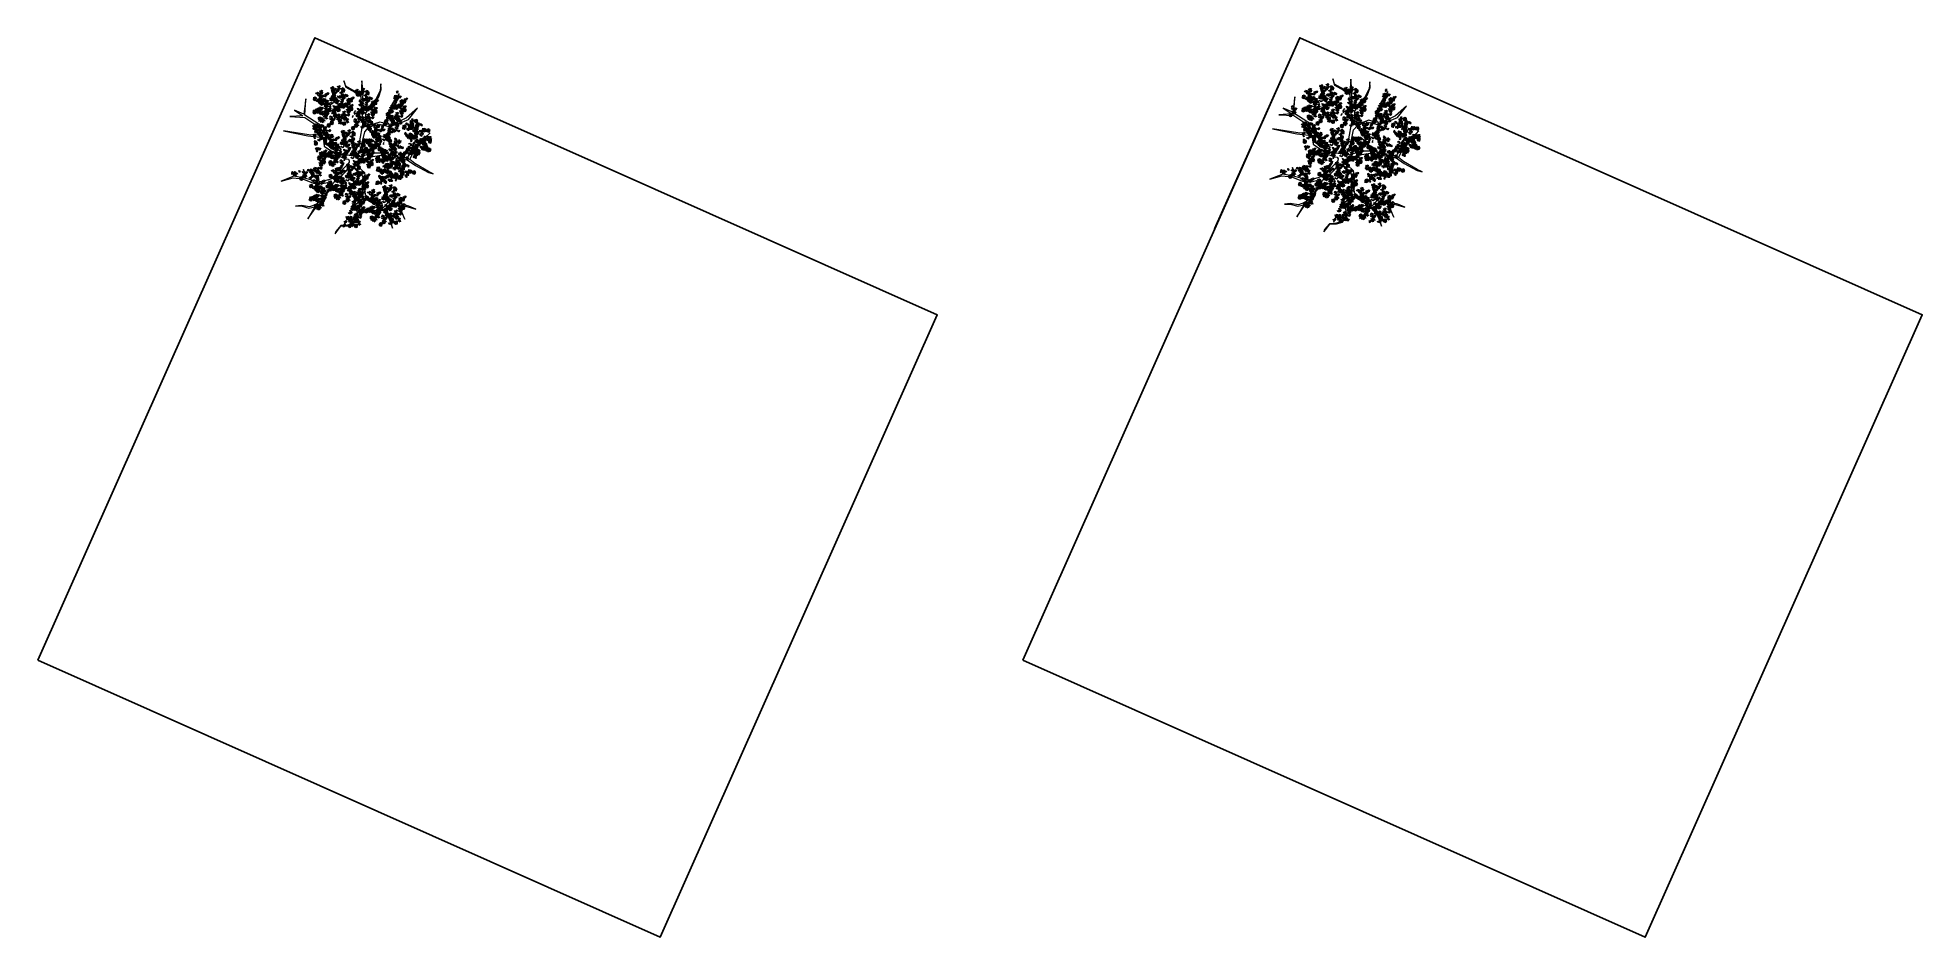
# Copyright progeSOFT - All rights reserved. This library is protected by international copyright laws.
# Model space of a CAD drawing. Header units: inches. Extents: x 4350 to 28384, y -6772 to 993.
# Drawn here: x 4350 to 9882, y -1647 to 993 of the extents above; entities that cross this region are included whole.
import ezdxf

# ---------------------------------------------------------------- set-up
doc = ezdxf.new("R2010")
doc.units = ezdxf.units.IN
doc.header["$MEASUREMENT"] = 0
doc.layers.add('nascosti', color=1, linetype='Continuous')

msp = doc.modelspace()

# ---------------------------------------------------------------- linework, layer by layer
at = {"layer": 'nascosti'}
msp.add_line((7805.1, 431.7), (8054.8, 992.9), dxfattribs=at)
at = {"layer": 'nascosti', "linetype": 'Continuous'}
msp.add_line((5214.2, 798.8), (5209, 796.8), dxfattribs=at)
at = {"layer": 'nascosti'}
for points in [[(4350.4, -834), (6177.5, -1647.5), (6991, 179.6), (5163.9, 993.1)], [(7241.7, -834.3), (9068.9, -1647.5), (9882.1, 179.7), (8054.8, 992.9)], [(7241.8, -834), (9068.9, -1647.5), (9882.4, 179.6), (8055.3, 993.1)]]:
    msp.add_lwpolyline(points, close=True, dxfattribs=at)
at = {"layer": 'nascosti', "linetype": 'Continuous', "lineweight": 0}
for points in [[(5302.1, 866), (5299.7, 825.4), (5282.3, 835.6), (5254.5, 851), (5249.3, 866.4), (5254.5, 847.8), (5281, 833), (5299.1, 820.9), (5298.5, 797), (5305.2, 745.4), (5294.4, 684.8), (5276.5, 645.4), (5236.5, 652.3), (5195.8, 680.5), (5195.7, 706.3), (5189.8, 730.2), (5134.9, 765.4), (5137.9, 813.8), (5131.6, 768.6), (5103.9, 780.8), (5129.1, 763.5), (5091, 761.4), (5134.9, 759), (5161.4, 741), (5182.7, 725.6), (5191.2, 707), (5146.7, 708.1), (5071.9, 719.4), (5143.5, 704.8), (5188, 700.5), (5191.3, 674.7), (5233.3, 645.9), (5253.4, 637.6), (5262.4, 636.3), (5265, 631.8), (5264.4, 627.3), (5259.2, 620.2), (5231, 592.3), (5211, 578.1), (5182.7, 569.6), (5163.3, 572.7), (5129.1, 581.6), (5102.7, 586.7), (5064.7, 571.7), (5100.1, 581.5), (5127.9, 579), (5160.1, 566.3), (5181.4, 563.8), (5201.4, 568.4), (5209.2, 561.3), (5208.5, 553.6), (5190.6, 527.1), (5180.3, 512.8), (5167.5, 503.1), (5148.2, 496.6), (5124.3, 500.4), (5107.5, 499), (5123.6, 499.1), (5146.2, 492.7), (5164.3, 496.7), (5143.8, 461.8), (5171.4, 501.2), (5181, 507.7), (5194.5, 521.9), (5199.6, 535.5), (5207.9, 545.8), (5214.3, 558.7), (5219.5, 569.1), (5227.8, 576.2), (5243.9, 589.2), (5253.5, 598.9), (5265.1, 612.5), (5273.4, 616.4), (5284.4, 609.3), (5297.4, 596.5), (5304.5, 584.9), (5302.1, 547.5), (5305.3, 531.4), (5277.7, 511.3), (5286.8, 484.2), (5289.5, 466.8), (5275.4, 448.1), (5259.9, 442.9), (5239.9, 441.5), (5225.2, 424.7), (5223.3, 417.6), (5228.4, 424.7), (5240.6, 439.6), (5260.6, 440.9), (5277.3, 445.5), (5291.4, 464.3), (5295.9, 479.7), (5291.3, 486.8), (5283.5, 503.6), (5306, 523), (5336.4, 506.3), (5362.9, 488.4), (5381, 463.3), (5392.1, 433.7), (5386.2, 464), (5369.3, 488.4), (5386, 505.9), (5408.6, 499.5), (5428.1, 460.9), (5412.5, 497.6), (5429.3, 499), (5443.5, 495.1), (5460.3, 490), (5440.2, 498.4), (5418.9, 504.1), (5403.5, 505.3), (5384.1, 514.9), (5363.5, 492.9), (5334.4, 512.1), (5313.1, 530.8), (5311.1, 555.9), (5312.9, 582.3), (5310.3, 596.5), (5291.5, 613.8), (5281.1, 625.4), (5297.9, 633.2), (5333.9, 644.3), (5365.5, 649.6), (5395.2, 641.3), (5435.2, 634.4), (5459.1, 617.7), (5497.2, 597.2), (5511.4, 593.4), (5497.2, 600.4), (5457.2, 623.5), (5442.3, 635.7), (5450.6, 652.5), (5462.8, 670.6), (5481.4, 688.7), (5494.9, 706.2), (5502, 713.9), (5478.8, 690), (5456.3, 670.6), (5440.3, 647.9), (5435.2, 640.8), (5410, 642), (5391.9, 647.8), (5366.1, 654.1), (5330.7, 654), (5297.8, 642.9), (5291.4, 649.3), (5300.3, 670.6), (5304.7, 692.6), (5310.4, 717.1), (5321.4, 729.4), (5333.6, 734.6), (5358.1, 738.5), (5380.7, 732.2), (5409, 740.7), (5439.3, 753), (5465.6, 786.7), (5433.4, 757.5), (5405.8, 743.9), (5381.9, 738), (5376.1, 745.7), (5390.8, 785.1), (5404.2, 812.2), (5411.2, 829.7), (5391.4, 799.3), (5383.1, 779.3), (5372.2, 747.6), (5367.7, 741.8), (5354.8, 745), (5339.4, 739.8), (5322, 737.1), (5314.9, 742.2), (5313.5, 771.9), (5325, 788.7), (5339.1, 801), (5351.3, 819.1), (5359, 841.1), (5357.6, 857.8), (5355.8, 837.8), (5343.6, 813.3), (5334, 803.6), (5323.1, 791.3), (5313.4, 784.8), (5306.3, 789.9), (5304.9, 813.1), (5305.5, 833.8)], [(8204.9, 871.7), (8202.4, 831.1), (8185, 841.4), (8157.2, 856.7), (8152, 872.2), (8157.2, 853.5), (8183.7, 838.8), (8201.8, 826.6), (8201.3, 802.7), (8207.9, 751.2), (8197.2, 690.5), (8179.3, 651.1), (8139.3, 658.1), (8098.5, 686.3), (8098.4, 712.1), (8092.5, 735.9), (8037.6, 771.2), (8040.6, 819.5), (8034.4, 774.4), (8006.6, 786.5), (8031.8, 769.2), (7993.8, 767.1), (8037.6, 764.7), (8064.1, 746.8), (8085.5, 731.4), (8093.9, 712.7), (8049.4, 713.8), (7974.6, 725.1), (8046.2, 710.6), (8090.7, 706.2), (8094, 680.5), (8136.1, 651.6), (8156.1, 643.3), (8165.1, 642), (8167.7, 637.5), (8167.1, 633), (8162, 625.9), (8133.7, 598.1), (8113.8, 583.8), (8085.4, 575.3), (8066.1, 578.5), (8031.9, 587.4), (8005.4, 592.4), (7967.4, 577.4), (8002.8, 587.3), (8030.6, 584.8), (8062.9, 572), (8084.2, 569.5), (8104.1, 574.1), (8111.9, 567), (8111.3, 559.3), (8093.3, 532.8), (8083.1, 518.6), (8070.2, 508.9), (8050.9, 502.3), (8027, 506.1), (8010.3, 504.8), (8026.4, 504.8), (8049, 498.5), (8067, 502.4), (8046.5, 467.5), (8074.1, 506.9), (8083.7, 513.4), (8097.2, 527.7), (8102.3, 541.2), (8110.7, 551.6), (8117.1, 564.5), (8122.2, 574.8), (8130.5, 581.9), (8146.6, 594.9), (8156.2, 604.6), (8167.8, 618.2), (8176.2, 622.1), (8187.1, 615), (8200.1, 602.2), (8207.2, 590.6), (8204.8, 553.2), (8208.1, 537.1), (8180.4, 517), (8189.6, 490), (8192.2, 472.6), (8178.1, 453.8), (8162.6, 448.6), (8142.6, 447.2), (8127.9, 430.4), (8126, 423.3), (8131.1, 430.4), (8143.3, 445.3), (8163.3, 446.7), (8180, 451.2), (8194.1, 470), (8198.6, 485.5), (8194.1, 492.6), (8186.3, 509.3), (8208.7, 528.7), (8239.1, 512.1), (8265.6, 494.1), (8283.8, 469), (8294.8, 439.4), (8288.9, 469.7), (8272.1, 494.2), (8288.8, 511.6), (8311.4, 505.3), (8330.8, 466.7), (8315.2, 503.3), (8332, 504.7), (8346.2, 500.9), (8363, 495.8), (8343, 504.1), (8321.7, 509.8), (8306.2, 511), (8286.8, 520.6), (8266.2, 498.6), (8237.2, 517.9), (8215.8, 536.5), (8213.8, 561.6), (8215.6, 588.1), (8213, 602.2), (8194.2, 619.6), (8183.9, 631.2), (8200.6, 639), (8236.7, 650.1), (8268.2, 655.3), (8297.9, 647.1), (8337.9, 640.1), (8361.8, 623.5), (8400, 603), (8414.2, 599.2), (8400, 606.2), (8359.9, 629.2), (8345, 641.4), (8353.3, 658.2), (8365.5, 676.3), (8384.1, 694.5), (8397.6, 711.9), (8404.7, 719.7), (8381.6, 695.7), (8359.1, 676.3), (8343, 653.7), (8337.9, 646.6), (8312.7, 647.8), (8294.7, 653.5), (8268.9, 659.8), (8233.4, 659.7), (8200.6, 648.6), (8194.1, 655), (8203, 676.4), (8207.5, 698.3), (8213.2, 722.8), (8224.1, 735.1), (8236.3, 740.3), (8260.8, 744.3), (8283.4, 737.9), (8311.7, 746.4), (8342, 758.8), (8368.3, 792.4), (8336.2, 763.3), (8308.5, 749.6), (8284.7, 743.7), (8278.8, 751.4), (8293.5, 790.8), (8306.9, 818), (8314, 835.4), (8294.1, 805), (8285.8, 785), (8274.9, 753.4), (8270.5, 747.5), (8257.5, 750.7), (8242.1, 745.5), (8224.7, 742.9), (8217.6, 748), (8216.2, 777.6), (8227.7, 794.5), (8241.9, 806.8), (8254, 824.9), (8261.7, 846.8), (8260.3, 863.6), (8258.5, 843.6), (8246.3, 819), (8236.7, 809.3), (8225.8, 797), (8216.1, 790.5), (8209, 795.7), (8207.6, 818.9), (8208.2, 839.5)]]:
    msp.add_lwpolyline(points, close=True, dxfattribs=at)
at = {"layer": 'nascosti', "lineweight": 0}
for points in [[(5171, 827.4), (5168.1, 828.2), (5166.5, 831.4), (5171, 827.4)], [(5171, 827.4), (5170.4, 830.3), (5172.5, 833.2), (5171, 827.4)], [(5171, 827.4), (5173.6, 828.7), (5174.6, 832.1), (5171, 827.4)], [(5181.2, 827.3), (5178.3, 828.1), (5176.7, 831.3), (5181.2, 827.3)], [(5182.7, 833.1), (5179.9, 833.9), (5178.3, 837.1), (5182.7, 833.1)], [(5183.9, 828.6), (5181, 829.4), (5179.4, 832.6), (5183.9, 828.6)], [(5181.2, 827.3), (5180.6, 830.2), (5182.7, 833.1), (5181.2, 827.3)], [(5181.2, 827.3), (5183.9, 828.6), (5184.8, 832), (5181.2, 827.3)], [(5182.7, 833.1), (5182.2, 836), (5184.3, 838.9), (5182.7, 833.1)], [(5182.7, 833.1), (5185.4, 834.4), (5186.4, 837.8), (5182.7, 833.1)], [(5183.9, 828.6), (5183.3, 831.5), (5185.4, 834.4), (5183.9, 828.6)], [(5183.9, 828.6), (5186.5, 829.9), (5187.5, 833.4), (5183.9, 828.6)], [(5201.9, 826.1), (5199, 826.9), (5197.4, 830.1), (5201.9, 826.1)], [(5198, 824.1), (5197.4, 827), (5199.5, 829.9), (5198, 824.1)], [(5201.9, 826.1), (5201.3, 829), (5203.4, 831.9), (5201.9, 826.1)], [(5201.9, 826.1), (5204.5, 827.4), (5205.5, 830.8), (5201.9, 826.1)], [(5211.9, 842.3), (5211.4, 845.2), (5213.5, 848.1), (5211.9, 842.3)], [(5216.2, 844.2), (5213.3, 845), (5211.7, 848.2), (5216.2, 844.2)], [(5211.9, 842.3), (5214.6, 843.6), (5215.6, 847), (5211.9, 842.3)], [(5212, 837), (5215.3, 837.5), (5217.3, 838.7), (5214.3, 839.2), (5212, 837)], [(5212.5, 841.6), (5215.1, 839.4), (5217.3, 838.7), (5215.7, 841.3), (5212.5, 841.6)], [(5213.1, 835), (5216, 836.8), (5217.3, 838.7), (5214.3, 838), (5213.1, 835)], [(5218.9, 829.4), (5216.1, 830.2), (5214.5, 833.4), (5218.9, 829.4)], [(5215, 833.6), (5216.9, 836.4), (5217.3, 838.7), (5214.9, 836.8), (5215, 833.6)], [(5216.2, 844.2), (5215.6, 847.1), (5217.7, 850), (5216.2, 844.2)], [(5217.3, 833.1), (5217.9, 836.5), (5217.3, 838.7), (5215.9, 836), (5217.3, 833.1)], [(5216.2, 844.2), (5218.8, 845.5), (5219.8, 849), (5216.2, 844.2)], [(5216.2, 844.2), (5216.3, 840.8), (5217.3, 838.7), (5218.1, 841.7), (5216.2, 844.2)], [(5219.6, 833.6), (5218.7, 836.9), (5217.3, 838.7), (5217.1, 835.6), (5219.6, 833.6)], [(5218.5, 844.2), (5217.2, 841), (5217.3, 838.7), (5219.3, 841.1), (5218.5, 844.2)], [(5220.6, 843.2), (5218.2, 840.9), (5217.3, 838.7), (5220.1, 840.1), (5220.6, 843.2)], [(5222.2, 841.5), (5219, 840.3), (5217.3, 838.7), (5220.4, 838.9), (5222.2, 841.5)], [(5222.9, 839.3), (5219.5, 839.5), (5217.3, 838.7), (5220.2, 837.6), (5222.9, 839.3)], [(5221.4, 834.9), (5219.4, 837.6), (5217.3, 838.7), (5218.4, 835.8), (5221.4, 834.9)], [(5218.9, 829.4), (5218.3, 832.3), (5220.5, 835.2), (5218.9, 829.4)], [(5222.9, 839.3), (5220, 840.1), (5218.4, 843.3), (5222.9, 839.3)], [(5218.9, 829.4), (5221.6, 830.7), (5222.5, 834.2), (5218.9, 829.4)], [(5225.8, 830), (5222.9, 830.8), (5221.3, 834), (5225.8, 830)], [(5222.9, 839.3), (5222.3, 842.2), (5224.4, 845.1), (5222.9, 839.3)], [(5222.9, 839.3), (5225.5, 840.6), (5226.5, 844), (5222.9, 839.3)], [(5225.8, 830), (5225.2, 832.9), (5227.3, 835.8), (5225.8, 830)], [(5225.8, 830), (5228.4, 831.3), (5229.4, 834.8), (5225.8, 830)], [(5230.9, 835.5), (5228.1, 836.3), (5226.5, 839.5), (5230.9, 835.5)], [(5231.3, 834.7), (5228.5, 835.5), (5226.9, 838.7), (5231.3, 834.7)], [(5233.8, 839.7), (5230.9, 840.5), (5229.3, 843.7), (5233.8, 839.7)], [(5234.4, 846.6), (5231.6, 847.4), (5230, 850.6), (5234.4, 846.6)], [(5230.9, 835.5), (5230.3, 838.4), (5232.5, 841.3), (5230.9, 835.5)], [(5231.3, 834.7), (5230.7, 837.6), (5232.9, 840.5), (5231.3, 834.7)], [(5230.9, 835.5), (5233.6, 836.8), (5234.5, 840.3), (5230.9, 835.5)], [(5231.3, 834.7), (5234, 836), (5234.9, 839.5), (5231.3, 834.7)], [(5233.8, 839.7), (5233.2, 842.6), (5235.3, 845.5), (5233.8, 839.7)], [(5234.4, 846.6), (5233.8, 849.5), (5236, 852.4), (5234.4, 846.6)], [(5233.8, 839.7), (5236.5, 841), (5237.4, 844.5), (5233.8, 839.7)], [(5234.4, 846.6), (5237.1, 847.9), (5238, 851.4), (5234.4, 846.6)], [(5241.8, 829.5), (5239, 830.3), (5237.4, 833.5), (5241.8, 829.5)], [(5244.1, 841.2), (5241.3, 842), (5239.7, 845.3), (5244.1, 841.2)], [(5241.8, 829.5), (5241.2, 832.4), (5243.4, 835.3), (5241.8, 829.5)], [(5241.8, 829.5), (5244.5, 830.8), (5245.4, 834.3), (5241.8, 829.5)], [(5242, 836.8), (5245.4, 837.3), (5247.4, 838.5), (5244.3, 839), (5242, 836.8)], [(5242.5, 841.4), (5245.2, 839.2), (5247.4, 838.5), (5245.7, 841.1), (5242.5, 841.4)], [(5243.2, 834.8), (5246.1, 836.6), (5247.4, 838.5), (5244.4, 837.7), (5243.2, 834.8)], [(5244.1, 841.2), (5243.5, 844.1), (5245.7, 847), (5244.1, 841.2)], [(5244.1, 841.2), (5246.8, 842.6), (5247.8, 846), (5244.1, 841.2)], [(5245.1, 833.4), (5247, 836.2), (5247.4, 838.5), (5245, 836.6), (5245.1, 833.4)], [(5247.3, 832.9), (5247.9, 836.3), (5247.4, 838.5), (5245.9, 835.8), (5247.3, 832.9)], [(5246.3, 844), (5246.4, 840.6), (5247.4, 838.5), (5248.2, 841.5), (5246.3, 844)], [(5249.6, 833.4), (5248.8, 836.7), (5247.4, 838.5), (5247.2, 835.4), (5249.6, 833.4)], [(5248.6, 844), (5247.3, 840.8), (5247.4, 838.5), (5249.3, 840.9), (5248.6, 844)], [(5250.7, 843), (5248.3, 840.7), (5247.4, 838.5), (5250.1, 839.9), (5250.7, 843)], [(5252.3, 841.3), (5249.1, 840.1), (5247.4, 838.5), (5250.5, 838.6), (5252.3, 841.3)], [(5253, 839.1), (5249.6, 839.3), (5247.4, 838.5), (5250.3, 837.4), (5253, 839.1)], [(5251.5, 834.7), (5249.4, 837.4), (5247.4, 838.5), (5248.5, 835.6), (5251.5, 834.7)], [(5283.4, 834.3), (5282.8, 837.2), (5284.9, 840.1), (5283.4, 834.3)], [(5287.6, 836.3), (5284.8, 837.1), (5283.2, 840.3), (5287.6, 836.3)], [(5283.4, 834.3), (5286, 835.6), (5287, 839.1), (5283.4, 834.3)], [(5283.4, 829.1), (5286.8, 829.6), (5288.7, 830.8), (5285.7, 831.3), (5283.4, 829.1)], [(5283.9, 833.6), (5286.5, 831.4), (5288.8, 830.8), (5287.1, 833.4), (5283.9, 833.6)], [(5284.6, 827.1), (5287.5, 828.9), (5288.7, 830.8), (5285.8, 830), (5284.6, 827.1)], [(5286.4, 825.7), (5288.3, 828.5), (5288.7, 830.8), (5286.3, 828.9), (5286.4, 825.7)], [(5287.6, 836.3), (5287, 839.2), (5289.2, 842.1), (5287.6, 836.3)], [(5288.7, 825.2), (5289.3, 828.5), (5288.8, 830.8), (5287.3, 828), (5288.7, 825.2)], [(5287.6, 836.3), (5290.3, 837.6), (5291.3, 841), (5287.6, 836.3)], [(5287.6, 836.3), (5287.8, 832.9), (5288.8, 830.8), (5289.6, 833.8), (5287.6, 836.3)], [(5291, 825.6), (5290.2, 828.9), (5288.8, 830.8), (5288.6, 827.7), (5291, 825.6)], [(5290, 836.2), (5288.7, 833.1), (5288.8, 830.8), (5290.7, 833.2), (5290, 836.2)], [(5292.1, 835.3), (5289.6, 832.9), (5288.8, 830.8), (5291.5, 832.1), (5292.1, 835.3)], [(5293.6, 833.5), (5290.4, 832.4), (5288.8, 830.8), (5291.8, 830.9), (5293.6, 833.5)], [(5294.3, 831.3), (5290.9, 831.5), (5288.8, 830.8), (5291.6, 829.6), (5294.3, 831.3)], [(5292.9, 827), (5290.8, 829.7), (5288.8, 830.8), (5289.8, 827.9), (5292.9, 827)], [(5294.3, 831.3), (5291.5, 832.1), (5289.9, 835.3), (5294.3, 831.3)], [(5294.3, 831.3), (5293.7, 834.2), (5295.9, 837.1), (5294.3, 831.3)], [(5294.3, 831.3), (5297, 832.6), (5298, 836.1), (5294.3, 831.3)], [(5302.4, 827.5), (5299.5, 828.3), (5297.9, 831.6), (5302.4, 827.5)], [(5302.8, 826.7), (5299.9, 827.5), (5298.3, 830.8), (5302.8, 826.7)], [(5305.2, 831.7), (5302.4, 832.6), (5300.8, 835.8), (5305.2, 831.7)], [(5305.9, 838.7), (5303, 839.5), (5301.4, 842.7), (5305.9, 838.7)], [(5302.4, 827.5), (5301.8, 830.4), (5303.9, 833.3), (5302.4, 827.5)], [(5302.8, 826.7), (5302.2, 829.6), (5304.3, 832.5), (5302.8, 826.7)], [(5302.4, 827.5), (5305, 828.9), (5306, 832.3), (5302.4, 827.5)], [(5302.8, 826.7), (5305.4, 828.1), (5306.4, 831.5), (5302.8, 826.7)], [(5305.2, 831.7), (5304.7, 834.7), (5306.8, 837.5), (5305.2, 831.7)], [(5305.2, 831.7), (5307.9, 833.1), (5308.9, 836.5), (5305.2, 831.7)], [(5305.9, 838.7), (5305.3, 841.6), (5307.4, 844.5), (5305.9, 838.7)], [(5305.9, 838.7), (5308.5, 840), (5309.5, 843.5), (5305.9, 838.7)], [(5315.6, 833.3), (5312.7, 834.1), (5311.1, 837.3), (5315.6, 833.3)], [(5313.5, 828.9), (5316.8, 829.4), (5318.8, 830.6), (5315.8, 831.1), (5313.5, 828.9)], [(5314, 833.4), (5316.6, 831.2), (5318.8, 830.6), (5317.2, 833.2), (5314, 833.4)], [(5314.6, 826.8), (5317.5, 828.7), (5318.8, 830.6), (5315.8, 829.8), (5314.6, 826.8)], [(5315.6, 833.3), (5315, 836.2), (5317.1, 839.1), (5315.6, 833.3)], [(5315.6, 833.3), (5318.2, 834.6), (5319.2, 838.1), (5315.6, 833.3)], [(5316.5, 825.5), (5318.4, 828.3), (5318.8, 830.6), (5316.4, 828.6), (5316.5, 825.5)], [(5318.8, 825), (5319.4, 828.3), (5318.8, 830.6), (5317.4, 827.8), (5318.8, 825)], [(5317.7, 836.1), (5317.8, 832.7), (5318.8, 830.6), (5319.7, 833.5), (5317.7, 836.1)], [(5321.1, 825.4), (5320.2, 828.7), (5318.8, 830.6), (5318.6, 827.5), (5321.1, 825.4)], [(5320, 836), (5318.8, 832.9), (5318.8, 830.6), (5320.8, 832.9), (5320, 836)], [(5322.2, 835.1), (5319.7, 832.7), (5318.8, 830.6), (5321.6, 831.9), (5322.2, 835.1)], [(5323.7, 833.3), (5320.5, 832.2), (5318.8, 830.6), (5321.9, 830.7), (5323.7, 833.3)], [(5324.4, 831.1), (5321, 831.3), (5318.8, 830.6), (5321.7, 829.4), (5324.4, 831.1)], [(5323, 826.8), (5320.9, 829.5), (5318.8, 830.6), (5319.9, 827.7), (5323, 826.8)], [(5405.7, 829.8), (5404.9, 833.1), (5403.5, 834.9), (5403.3, 831.8), (5405.7, 829.8)], [(5409.1, 835.5), (5405.7, 835.7), (5403.5, 834.9), (5406.4, 833.8), (5409.1, 835.5)], [(5407.6, 831.1), (5405.5, 833.8), (5403.5, 834.9), (5404.6, 832), (5407.6, 831.1)], [(8073.7, 833.1), (8070.8, 833.9), (8069.3, 837.1), (8073.7, 833.1)], [(8073.7, 833.1), (8073.1, 836), (8075.2, 838.9), (8073.7, 833.1)], [(8073.7, 833.1), (8076.4, 834.4), (8077.3, 837.9), (8073.7, 833.1)], [(8079.5, 827.2), (8076.6, 828), (8075, 831.2), (8079.5, 827.2)], [(8079.5, 827.2), (8078.9, 830.1), (8081, 833), (8079.5, 827.2)], [(8083.9, 833), (8081.1, 833.8), (8079.5, 837), (8083.9, 833)], [(8079.5, 827.2), (8082.2, 828.5), (8083.1, 832), (8079.5, 827.2)], [(8085.5, 838.8), (8082.6, 839.6), (8081, 842.8), (8085.5, 838.8)], [(8086.6, 834.3), (8083.7, 835.1), (8082.1, 838.4), (8086.6, 834.3)], [(8083.2, 829.8), (8083.3, 826.4), (8084.3, 824.3), (8085.2, 827.3), (8083.2, 829.8)], [(8083.9, 833), (8083.3, 835.9), (8085.5, 838.8), (8083.9, 833)], [(8083.9, 833), (8086.6, 834.3), (8087.6, 837.8), (8083.9, 833)], [(8085.5, 829.8), (8084.3, 826.6), (8084.3, 824.3), (8086.3, 826.7), (8085.5, 829.8)], [(8085.5, 838.8), (8084.9, 841.7), (8087, 844.6), (8085.5, 838.8)], [(8085.5, 838.8), (8088.1, 840.1), (8089.1, 843.6), (8085.5, 838.8)], [(8086.6, 834.3), (8086, 837.2), (8088.1, 840.1), (8086.6, 834.3)], [(8086.6, 834.3), (8089.2, 835.7), (8090.2, 839.1), (8086.6, 834.3)], [(8089.9, 824.9), (8089.3, 827.8), (8091.5, 830.7), (8089.9, 824.9)], [(8100.7, 829.9), (8097.9, 830.7), (8096.3, 833.9), (8100.7, 829.9)], [(8097.1, 825.1), (8096.5, 828), (8098.6, 830.9), (8097.1, 825.1)], [(8097.1, 825.1), (8099.7, 826.4), (8100.7, 829.9), (8097.1, 825.1)], [(8100.7, 829.9), (8100.1, 832.8), (8102.2, 835.6), (8100.7, 829.9)], [(8104.6, 831.8), (8101.8, 832.6), (8100.2, 835.8), (8104.6, 831.8)], [(8100.7, 829.9), (8103.4, 831.2), (8104.3, 834.6), (8100.7, 829.9)], [(8104.6, 831.8), (8104, 834.7), (8106.2, 837.6), (8104.6, 831.8)], [(8104.6, 831.8), (8107.3, 833.1), (8108.2, 836.6), (8104.6, 831.8)], [(8114.7, 848), (8114.1, 850.9), (8116.2, 853.8), (8114.7, 848)], [(8118.9, 850), (8116.1, 850.8), (8114.5, 854), (8118.9, 850)], [(8114.7, 848), (8117.3, 849.3), (8118.3, 852.8), (8114.7, 848)], [(8114.7, 842.8), (8118.1, 843.2), (8120, 844.5), (8117, 845), (8114.7, 842.8)], [(8115.2, 847.3), (8117.8, 845.1), (8120, 844.5), (8118.4, 847.1), (8115.2, 847.3)], [(8115.8, 840.7), (8118.7, 842.6), (8120, 844.5), (8117, 843.7), (8115.8, 840.7)], [(8121.6, 835.1), (8118.8, 835.9), (8117.2, 839.2), (8121.6, 835.1)], [(8117.4, 828), (8120.8, 828.4), (8122.7, 829.6), (8119.7, 830.2), (8117.4, 828)], [(8117.7, 839.4), (8119.6, 842.2), (8120, 844.5), (8117.6, 842.5), (8117.7, 839.4)], [(8117.9, 832.5), (8120.5, 830.3), (8122.7, 829.6), (8121.1, 832.3), (8117.9, 832.5)], [(8118.9, 850), (8118.3, 852.9), (8120.5, 855.7), (8118.9, 850)], [(8120, 838.9), (8120.6, 842.2), (8120, 844.5), (8118.6, 841.7), (8120, 838.9)], [(8118.9, 850), (8121.6, 851.3), (8122.5, 854.7), (8118.9, 850)], [(8118.9, 850), (8119, 846.5), (8120, 844.5), (8120.9, 847.4), (8118.9, 850)], [(8122.3, 839.3), (8121.5, 842.6), (8120, 844.5), (8119.8, 841.4), (8122.3, 839.3)], [(8121.2, 849.9), (8120, 846.8), (8120, 844.5), (8122, 846.8), (8121.2, 849.9)], [(8123.4, 849), (8120.9, 846.6), (8120, 844.5), (8122.8, 845.8), (8123.4, 849)], [(8124.9, 847.2), (8121.7, 846.1), (8120, 844.5), (8123.1, 844.6), (8124.9, 847.2)], [(8125.6, 845), (8122.2, 845.2), (8120, 844.5), (8122.9, 843.3), (8125.6, 845)], [(8124.2, 840.7), (8122.1, 843.4), (8120, 844.5), (8121.1, 841.6), (8124.2, 840.7)], [(8121.6, 835.1), (8121, 838), (8123.2, 840.9), (8121.6, 835.1)], [(8125.6, 845), (8122.8, 845.8), (8121.2, 849), (8125.6, 845)], [(8121.6, 835.1), (8124.3, 836.5), (8125.3, 839.9), (8121.6, 835.1)], [(8121.6, 835.1), (8121.8, 831.7), (8122.8, 829.7), (8123.6, 832.6), (8121.6, 835.1)], [(8124, 835.1), (8122.7, 832), (8122.8, 829.6), (8124.7, 832), (8124, 835.1)], [(8126.1, 834.1), (8123.6, 831.8), (8122.8, 829.6), (8125.5, 831), (8126.1, 834.1)], [(8127.6, 832.4), (8124.4, 831.2), (8122.8, 829.6), (8125.8, 829.8), (8127.6, 832.4)], [(8128.3, 830.2), (8124.9, 830.4), (8122.8, 829.6), (8125.6, 828.5), (8128.3, 830.2)], [(8128.5, 835.7), (8125.6, 836.5), (8124, 839.8), (8128.5, 835.7)], [(8125.6, 845), (8125, 847.9), (8127.2, 850.8), (8125.6, 845)], [(8125.6, 845), (8128.3, 846.3), (8129.2, 849.8), (8125.6, 845)], [(8128.5, 835.7), (8127.9, 838.6), (8130, 841.5), (8128.5, 835.7)], [(8128.5, 835.7), (8131.2, 837.1), (8132.1, 840.5), (8128.5, 835.7)], [(8133.6, 841.2), (8130.8, 842), (8129.2, 845.3), (8133.6, 841.2)], [(8134, 840.4), (8131.2, 841.2), (8129.6, 844.4), (8134, 840.4)], [(8136.5, 845.4), (8133.7, 846.2), (8132.1, 849.5), (8136.5, 845.4)], [(8137.1, 852.4), (8134.3, 853.2), (8132.7, 856.4), (8137.1, 852.4)], [(8133.6, 841.2), (8133.1, 844.1), (8135.2, 847), (8133.6, 841.2)], [(8134, 840.4), (8133.5, 843.3), (8135.6, 846.2), (8134, 840.4)], [(8133.6, 841.2), (8136.3, 842.6), (8137.3, 846), (8133.6, 841.2)], [(8134, 840.4), (8136.7, 841.7), (8137.7, 845.2), (8134, 840.4)], [(8136.5, 845.4), (8135.9, 848.3), (8138.1, 851.2), (8136.5, 845.4)], [(8136.5, 845.4), (8139.2, 846.8), (8140.2, 850.2), (8136.5, 845.4)], [(8137.1, 852.4), (8136.6, 855.3), (8138.7, 858.2), (8137.1, 852.4)], [(8137.1, 852.4), (8139.8, 853.7), (8140.8, 857.1), (8137.1, 852.4)], [(8144.5, 835.2), (8141.7, 836), (8140.1, 839.2), (8144.5, 835.2)], [(8146.9, 847), (8144, 847.8), (8142.4, 851), (8146.9, 847)], [(8143.2, 831.5), (8145.8, 829.3), (8148, 828.7), (8146.4, 831.3), (8143.2, 831.5)], [(8144.5, 835.2), (8144, 838.1), (8146.1, 841), (8144.5, 835.2)], [(8144.5, 835.2), (8147.2, 836.5), (8148.2, 840), (8144.5, 835.2)], [(8144.8, 842.6), (8148.1, 843), (8150.1, 844.3), (8147.1, 844.8), (8144.8, 842.6)], [(8145.3, 847.1), (8147.9, 844.9), (8150.1, 844.3), (8148.4, 846.9), (8145.3, 847.1)], [(8145.9, 840.5), (8148.8, 842.3), (8150.1, 844.3), (8147.1, 843.5), (8145.9, 840.5)], [(8146.9, 847), (8146.3, 849.9), (8148.4, 852.8), (8146.9, 847)], [(8146.9, 847), (8149.5, 848.3), (8150.5, 851.8), (8146.9, 847)], [(8146.9, 834.2), (8147, 830.8), (8148, 828.7), (8148.9, 831.7), (8146.9, 834.2)], [(8147.8, 839.2), (8149.7, 842), (8150.1, 844.2), (8147.7, 842.3), (8147.8, 839.2)], [(8149.2, 834.1), (8148, 831), (8148, 828.7), (8150, 831.1), (8149.2, 834.1)], [(8151.4, 833.2), (8148.9, 830.8), (8148, 828.7), (8150.8, 830), (8151.4, 833.2)], [(8152.9, 831.4), (8149.7, 830.3), (8148, 828.7), (8151.1, 828.8), (8152.9, 831.4)], [(8150.1, 838.6), (8150.6, 842), (8150.1, 844.2), (8148.7, 841.5), (8150.1, 838.6)], [(8149, 849.7), (8149.1, 846.3), (8150.1, 844.3), (8150.9, 847.2), (8149, 849.7)], [(8152.3, 839.1), (8151.5, 842.4), (8150.1, 844.2), (8149.9, 841.2), (8152.3, 839.1)], [(8151.3, 849.7), (8150, 846.6), (8150.1, 844.3), (8152.1, 846.6), (8151.3, 849.7)], [(8153.4, 848.8), (8151, 846.4), (8150.1, 844.3), (8152.9, 845.6), (8153.4, 848.8)], [(8155, 847), (8151.8, 845.9), (8150.1, 844.3), (8153.2, 844.4), (8155, 847)], [(8155.7, 844.8), (8152.3, 845), (8150.1, 844.3), (8153, 843.1), (8155.7, 844.8)], [(8154.2, 840.5), (8152.1, 843.2), (8150.1, 844.2), (8151.2, 841.4), (8154.2, 840.5)], [(8156.1, 827.3), (8153.2, 828.1), (8151.6, 831.3), (8156.1, 827.3)], [(8156.1, 827.3), (8155.5, 830.2), (8157.6, 833.1), (8156.1, 827.3)], [(8156.1, 827.3), (8158.7, 828.6), (8159.7, 832.1), (8156.1, 827.3)], [(8160.5, 825.8), (8157.7, 826.6), (8156.1, 829.8), (8160.5, 825.8)], [(8160.5, 825.8), (8159.9, 828.7), (8162.1, 831.6), (8160.5, 825.8)], [(8160.5, 825.8), (8163.2, 827.1), (8164.2, 830.6), (8160.5, 825.8)], [(8186.1, 840.1), (8185.5, 843), (8187.7, 845.9), (8186.1, 840.1)], [(8190.4, 842), (8187.5, 842.8), (8185.9, 846), (8190.4, 842)], [(8186.1, 840.1), (8188.8, 841.4), (8189.7, 844.8), (8186.1, 840.1)], [(8186.1, 834.8), (8189.5, 835.3), (8191.5, 836.5), (8188.4, 837), (8186.1, 834.8)], [(8186.6, 839.4), (8189.3, 837.2), (8191.5, 836.5), (8189.8, 839.1), (8186.6, 839.4)], [(8187.3, 832.8), (8190.2, 834.6), (8191.5, 836.5), (8188.5, 835.7), (8187.3, 832.8)], [(8193.1, 827.2), (8190.2, 828), (8188.6, 831.2), (8193.1, 827.2)], [(8189.2, 831.4), (8191.1, 834.2), (8191.5, 836.5), (8189.1, 834.6), (8189.2, 831.4)], [(8190.4, 842), (8189.8, 844.9), (8191.9, 847.8), (8190.4, 842)], [(8191.4, 830.9), (8192, 834.3), (8191.5, 836.5), (8190, 833.8), (8191.4, 830.9)], [(8190.4, 842), (8193, 843.3), (8194, 846.8), (8190.4, 842)], [(8190.4, 842), (8190.5, 838.6), (8191.5, 836.5), (8192.3, 839.5), (8190.4, 842)], [(8193.7, 831.4), (8192.9, 834.7), (8191.5, 836.5), (8191.3, 833.4), (8193.7, 831.4)], [(8192.7, 842), (8191.4, 838.8), (8191.5, 836.5), (8193.5, 838.9), (8192.7, 842)], [(8194.8, 841), (8192.4, 838.7), (8191.5, 836.5), (8194.2, 837.9), (8194.8, 841)], [(8196.4, 839.3), (8193.2, 838.1), (8191.5, 836.5), (8194.6, 836.6), (8196.4, 839.3)], [(8197.1, 837.1), (8193.7, 837.3), (8191.5, 836.5), (8194.4, 835.4), (8197.1, 837.1)], [(8195.6, 832.7), (8193.5, 835.4), (8191.5, 836.5), (8192.6, 833.6), (8195.6, 832.7)], [(8193.1, 827.2), (8192.5, 830.1), (8194.6, 833), (8193.1, 827.2)], [(8197.1, 837.1), (8194.2, 837.9), (8192.6, 841.1), (8197.1, 837.1)], [(8193.1, 827.2), (8195.7, 828.5), (8196.7, 832), (8193.1, 827.2)], [(8199.9, 827.8), (8197.1, 828.6), (8195.5, 831.8), (8199.9, 827.8)], [(8197.1, 837.1), (8196.5, 840), (8198.6, 842.8), (8197.1, 837.1)], [(8197.1, 837.1), (8199.7, 838.4), (8200.7, 841.8), (8197.1, 837.1)], [(8199.9, 827.8), (8199.4, 830.7), (8201.5, 833.6), (8199.9, 827.8)], [(8199.9, 827.8), (8202.6, 829.1), (8203.6, 832.6), (8199.9, 827.8)], [(8205.1, 833.3), (8202.2, 834.1), (8200.6, 837.3), (8205.1, 833.3)], [(8205.5, 832.5), (8202.6, 833.3), (8201, 836.5), (8205.5, 832.5)], [(8208, 837.5), (8205.1, 838.3), (8203.5, 841.5), (8208, 837.5)], [(8208.6, 844.4), (8205.7, 845.2), (8204.1, 848.4), (8208.6, 844.4)], [(8205.1, 833.3), (8204.5, 836.2), (8206.6, 839.1), (8205.1, 833.3)], [(8205.5, 832.5), (8204.9, 835.4), (8207, 838.3), (8205.5, 832.5)], [(8205.1, 833.3), (8207.7, 834.6), (8208.7, 838.1), (8205.1, 833.3)], [(8205.5, 832.5), (8208.1, 833.8), (8209.1, 837.3), (8205.5, 832.5)], [(8208, 837.5), (8207.4, 840.4), (8209.5, 843.3), (8208, 837.5)], [(8208.6, 844.4), (8208, 847.3), (8210.1, 850.2), (8208.6, 844.4)], [(8208, 837.5), (8210.6, 838.8), (8211.6, 842.3), (8208, 837.5)], [(8208.6, 844.4), (8211.2, 845.7), (8212.2, 849.2), (8208.6, 844.4)], [(8216, 827.3), (8213.1, 828.1), (8211.5, 831.3), (8216, 827.3)], [(8218.3, 839), (8215.4, 839.8), (8213.8, 843.1), (8218.3, 839)], [(8216, 827.3), (8215.4, 830.2), (8217.5, 833.1), (8216, 827.3)], [(8216, 827.3), (8218.6, 828.6), (8219.6, 832.1), (8216, 827.3)], [(8216.2, 834.6), (8219.6, 835.1), (8221.5, 836.3), (8218.5, 836.8), (8216.2, 834.6)], [(8216.7, 839.1), (8219.3, 837), (8221.5, 836.3), (8219.9, 838.9), (8216.7, 839.1)], [(8217.3, 832.6), (8220.2, 834.4), (8221.5, 836.3), (8218.5, 835.5), (8217.3, 832.6)], [(8218.3, 839), (8217.7, 841.9), (8219.8, 844.8), (8218.3, 839)], [(8218.3, 839), (8221, 840.4), (8221.9, 843.8), (8218.3, 839)], [(8219.2, 831.2), (8221.1, 834), (8221.5, 836.3), (8219.1, 834.4), (8219.2, 831.2)], [(8221.5, 830.7), (8222.1, 834.1), (8221.5, 836.3), (8220.1, 833.6), (8221.5, 830.7)], [(8220.4, 841.8), (8220.5, 838.4), (8221.5, 836.3), (8222.4, 839.3), (8220.4, 841.8)], [(8223.8, 831.2), (8223, 834.5), (8221.5, 836.3), (8221.3, 833.2), (8223.8, 831.2)], [(8222.8, 841.8), (8221.5, 838.6), (8221.5, 836.3), (8223.5, 838.7), (8222.8, 841.8)], [(8225.7, 832.5), (8223.6, 835.2), (8221.5, 836.3), (8222.6, 833.4), (8225.7, 832.5)], [(8224.9, 840.8), (8222.4, 838.4), (8221.6, 836.3), (8224.3, 837.7), (8224.9, 840.8)], [(8226.4, 839.1), (8223.2, 837.9), (8221.6, 836.3), (8224.6, 836.4), (8226.4, 839.1)], [(8227.1, 836.8), (8223.7, 837.1), (8221.6, 836.3), (8224.4, 835.2), (8227.1, 836.8)], [(8303, 830.6), (8303.2, 827.2), (8304.2, 825.1), (8305, 828.1), (8303, 830.6)], [(8305.4, 830.6), (8304.1, 827.4), (8304.2, 825.1), (8306.1, 827.5), (8305.4, 830.6)], [(8308.5, 835.5), (8307.6, 838.8), (8306.2, 840.7), (8306, 837.6), (8308.5, 835.5)], [(8311.8, 841.2), (8308.4, 841.5), (8306.2, 840.7), (8309.1, 839.5), (8311.8, 841.2)], [(8310.4, 836.9), (8308.3, 839.6), (8306.2, 840.7), (8307.3, 837.8), (8310.4, 836.9)], [(5157.7, 773), (5161, 773.4), (5163, 774.7), (5160, 775.2), (5157.7, 773)], [(5158.2, 777.5), (5160.8, 775.3), (5163, 774.7), (5161.3, 777.3), (5158.2, 777.5)], [(5158.6, 812.1), (5162, 812.6), (5163.9, 813.8), (5160.9, 814.3), (5158.6, 812.1)], [(5158.8, 770.9), (5161.7, 772.7), (5163, 774.7), (5160, 773.9), (5158.8, 770.9)], [(5159.1, 816.6), (5161.7, 814.4), (5163.9, 813.8), (5162.3, 816.4), (5159.1, 816.6)], [(5159.7, 810.1), (5162.6, 811.9), (5163.9, 813.8), (5160.9, 813), (5159.7, 810.1)], [(5164.8, 777.7), (5162, 778.5), (5160.4, 781.7), (5164.8, 777.7)], [(5160.7, 769.6), (5162.6, 772.4), (5163, 774.6), (5160.6, 772.7), (5160.7, 769.6)], [(5161.6, 808.7), (5163.5, 811.5), (5163.9, 813.8), (5161.5, 811.9), (5161.6, 808.7)], [(5163, 769), (5163.6, 772.4), (5163, 774.6), (5161.6, 771.9), (5163, 769)], [(5161.9, 780.1), (5162, 776.7), (5163, 774.7), (5163.8, 777.6), (5161.9, 780.1)], [(5163.9, 808.2), (5164.5, 811.5), (5163.9, 813.8), (5162.5, 811), (5163.9, 808.2)], [(5162.8, 819.3), (5162.9, 815.9), (5163.9, 813.8), (5164.8, 816.8), (5162.8, 819.3)], [(5165.2, 769.5), (5164.4, 772.8), (5163, 774.6), (5162.8, 771.6), (5165.2, 769.5)], [(5164.2, 780.1), (5162.9, 777), (5163, 774.7), (5165, 777), (5164.2, 780.1)], [(5166.3, 779.2), (5163.9, 776.8), (5163, 774.7), (5165.8, 776), (5166.3, 779.2)], [(5167.9, 777.4), (5164.7, 776.2), (5163, 774.7), (5166.1, 774.8), (5167.9, 777.4)], [(5168.6, 775.2), (5165.2, 775.4), (5163, 774.6), (5165.9, 773.5), (5168.6, 775.2)], [(5167.1, 770.9), (5165, 773.6), (5163, 774.6), (5164.1, 771.8), (5167.1, 770.9)], [(5166.2, 808.6), (5165.4, 812), (5163.9, 813.8), (5163.7, 810.7), (5166.2, 808.6)], [(5165.2, 819.3), (5163.9, 816.1), (5163.9, 813.8), (5165.9, 816.2), (5165.2, 819.3)], [(5168.1, 810), (5166, 812.7), (5163.9, 813.8), (5165, 810.9), (5168.1, 810)], [(5167.3, 818.3), (5164.8, 815.9), (5164, 813.8), (5166.7, 815.2), (5167.3, 818.3)], [(5168.8, 816.5), (5165.6, 815.4), (5164, 813.8), (5167, 813.9), (5168.8, 816.5)], [(5169.5, 814.3), (5166.1, 814.6), (5164, 813.8), (5166.8, 812.6), (5169.5, 814.3)], [(5164.8, 777.7), (5164.2, 780.6), (5166.4, 783.5), (5164.8, 777.7)], [(5164.8, 777.7), (5167.5, 779), (5168.4, 782.5), (5164.8, 777.7)], [(5171.6, 780), (5168.8, 780.8), (5167.2, 784), (5171.6, 780)], [(5167.3, 774.5), (5170.7, 775), (5172.7, 776.2), (5169.6, 776.7), (5167.3, 774.5)], [(5171.9, 805.4), (5169.1, 806.2), (5167.5, 809.4), (5171.9, 805.4)], [(5167.8, 779), (5170.5, 776.9), (5172.7, 776.2), (5171, 778.8), (5167.8, 779)], [(5168.5, 772.5), (5171.4, 774.3), (5172.7, 776.2), (5169.7, 775.4), (5168.5, 772.5)], [(5170.4, 771.1), (5172.3, 773.9), (5172.7, 776.2), (5170.3, 774.3), (5170.4, 771.1)], [(5171.6, 780), (5171, 782.9), (5173.2, 785.8), (5171.6, 780)], [(5172.6, 770.6), (5173.2, 774), (5172.7, 776.2), (5171.2, 773.5), (5172.6, 770.6)], [(5171.9, 805.4), (5171.3, 808.3), (5173.5, 811.2), (5171.9, 805.4)], [(5176, 809.4), (5173.2, 810.2), (5171.6, 813.4), (5176, 809.4)], [(5171.6, 780), (5174.3, 781.3), (5175.2, 784.8), (5171.6, 780)], [(5171.6, 781.7), (5171.7, 778.3), (5172.7, 776.2), (5173.5, 779.2), (5171.6, 781.7)], [(5171.9, 805.4), (5174.6, 806.7), (5175.5, 810.2), (5171.9, 805.4)], [(5176.8, 821.4), (5173.9, 822.2), (5172.3, 825.5), (5176.8, 821.4)], [(5174.9, 771.1), (5174.1, 774.4), (5172.7, 776.2), (5172.5, 773.1), (5174.9, 771.1)], [(5173.9, 781.7), (5172.6, 778.5), (5172.7, 776.2), (5174.6, 778.6), (5173.9, 781.7)], [(5176, 780.7), (5173.6, 778.3), (5172.7, 776.2), (5175.4, 777.6), (5176, 780.7)], [(5177.6, 779), (5174.4, 777.8), (5172.7, 776.2), (5175.8, 776.3), (5177.6, 779)], [(5178.3, 776.7), (5174.9, 777), (5172.7, 776.2), (5175.6, 775.1), (5178.3, 776.7)], [(5176.8, 772.4), (5174.7, 775.1), (5172.7, 776.2), (5173.8, 773.3), (5176.8, 772.4)], [(5178.2, 770.7), (5175.3, 771.5), (5173.7, 774.8), (5178.2, 770.7)], [(5178.4, 802.7), (5175.6, 803.5), (5174, 806.7), (5178.4, 802.7)], [(5178.4, 802.7), (5175.6, 803.5), (5174, 806.7), (5178.4, 802.7)], [(5179, 784.1), (5176.2, 784.9), (5174.6, 788.2), (5179, 784.1)], [(5179.1, 782.6), (5176.3, 781.6), (5174.9, 778.3), (5179.1, 782.6)], [(5176, 809.4), (5175.4, 812.3), (5177.6, 815.2), (5176, 809.4)], [(5179.8, 798.8), (5177, 799.6), (5175.4, 802.8), (5179.8, 798.8)], [(5176, 809.4), (5178.7, 810.7), (5179.7, 814.1), (5176, 809.4)], [(5176.8, 821.4), (5176.2, 824.3), (5178.3, 827.2), (5176.8, 821.4)], [(5176.3, 816.9), (5179.6, 817.4), (5181.6, 818.6), (5178.6, 819.1), (5176.3, 816.9)], [(5176.8, 821.4), (5179.4, 822.8), (5180.4, 826.2), (5176.8, 821.4)], [(5176.8, 821.4), (5179.4, 819.2), (5181.6, 818.6), (5179.9, 821.2), (5176.8, 821.4)], [(5181.7, 809.2), (5178.8, 810), (5177.2, 813.2), (5181.7, 809.2)], [(5177.4, 814.9), (5180.3, 816.7), (5181.6, 818.6), (5178.6, 817.8), (5177.4, 814.9)], [(5182, 781.8), (5179.1, 782.6), (5177.5, 785.8), (5182, 781.8)], [(5178.2, 770.7), (5177.6, 773.6), (5179.7, 776.5), (5178.2, 770.7)], [(5178.4, 802.7), (5177.9, 805.6), (5180, 808.5), (5178.4, 802.7)], [(5178.4, 802.7), (5177.9, 805.6), (5180, 808.5), (5178.4, 802.7)], [(5178.2, 770.7), (5180.8, 772.1), (5181.8, 775.5), (5178.2, 770.7)], [(5178.4, 802.7), (5181.1, 804), (5182.1, 807.5), (5178.4, 802.7)], [(5178.4, 802.7), (5181.1, 804), (5182.1, 807.5), (5178.4, 802.7)], [(5179, 784.1), (5178.5, 787), (5180.6, 789.9), (5179, 784.1)], [(5179.1, 782.6), (5178.7, 779.6), (5181, 776.9), (5179.1, 782.6)], [(5179, 784.1), (5181.7, 785.5), (5182.7, 788.9), (5179, 784.1)], [(5179.1, 782.6), (5181.8, 781.4), (5183, 778.1), (5179.1, 782.6)], [(5179.3, 813.5), (5181.2, 816.3), (5181.6, 818.6), (5179.2, 816.7), (5179.3, 813.5)], [(5179.8, 798.8), (5179.3, 801.7), (5181.4, 804.6), (5179.8, 798.8)], [(5184.2, 806.5), (5181.3, 807.3), (5179.7, 810.5), (5184.2, 806.5)], [(5179.8, 798.8), (5182.5, 800.1), (5183.5, 803.6), (5179.8, 798.8)], [(5184.3, 794.8), (5181.4, 795.6), (5179.8, 798.8), (5184.3, 794.8)], [(5181.6, 813), (5182.2, 816.3), (5181.6, 818.6), (5180.2, 815.9), (5181.6, 813)], [(5184.6, 783.1), (5181.8, 783.9), (5180.2, 787.1), (5184.6, 783.1)], [(5180.5, 824.1), (5180.6, 820.7), (5181.6, 818.6), (5182.4, 821.6), (5180.5, 824.1)], [(5181.7, 809.2), (5181.1, 812.1), (5183.2, 815), (5181.7, 809.2)], [(5185.7, 772.1), (5182.8, 772.9), (5181.2, 776.1), (5185.7, 772.1)], [(5183.8, 813.5), (5183, 816.8), (5181.6, 818.6), (5181.4, 815.5), (5183.8, 813.5)], [(5182, 781.8), (5181.4, 784.7), (5183.5, 787.6), (5182, 781.8)], [(5182.8, 824.1), (5181.5, 820.9), (5181.6, 818.6), (5183.6, 821), (5182.8, 824.1)], [(5184.9, 823.1), (5182.5, 820.7), (5181.6, 818.6), (5184.4, 820), (5184.9, 823.1)], [(5186.5, 821.4), (5183.3, 820.2), (5181.6, 818.6), (5184.7, 818.7), (5186.5, 821.4)], [(5187.2, 819.1), (5183.8, 819.4), (5181.6, 818.6), (5184.5, 817.5), (5187.2, 819.1)], [(5185.7, 814.8), (5183.6, 817.5), (5181.6, 818.6), (5182.7, 815.7), (5185.7, 814.8)], [(5181.7, 809.2), (5184.3, 810.5), (5185.3, 814), (5181.7, 809.2)], [(5186.2, 772.3), (5183.4, 773.1), (5181.8, 776.3), (5186.2, 772.3)], [(5186.4, 801.3), (5183.6, 802.1), (5182, 805.3), (5186.4, 801.3)], [(5182, 781.8), (5184.6, 783.1), (5185.6, 786.5), (5182, 781.8)], [(5187.2, 819.1), (5184.3, 819.9), (5182.7, 823.2), (5187.2, 819.1)], [(5184.2, 806.5), (5183.6, 809.4), (5185.7, 812.3), (5184.2, 806.5)], [(5184.3, 794.8), (5183.7, 797.7), (5185.8, 800.6), (5184.3, 794.8)], [(5188.5, 809), (5185.6, 809.8), (5184, 813), (5188.5, 809)], [(5184.6, 783.1), (5184, 786), (5186.2, 788.9), (5184.6, 783.1)], [(5184.2, 806.5), (5186.8, 807.8), (5187.8, 811.3), (5184.2, 806.5)], [(5184.3, 794.8), (5186.9, 796.1), (5187.9, 799.6), (5184.3, 794.8)], [(5184.6, 783.1), (5187.3, 784.4), (5188.2, 787.9), (5184.6, 783.1)], [(5185.7, 772.1), (5185.1, 775), (5187.2, 777.9), (5185.7, 772.1)], [(5186.2, 772.3), (5185.6, 775.2), (5187.8, 778), (5186.2, 772.3)], [(5185.7, 772.1), (5188.3, 773.4), (5189.3, 776.9), (5185.7, 772.1)], [(5186.4, 801.3), (5185.8, 804.2), (5188, 807.1), (5186.4, 801.3)], [(5186.2, 772.3), (5188.9, 773.6), (5189.8, 777), (5186.2, 772.3)], [(5186.4, 801.3), (5189.1, 802.6), (5190.1, 806.1), (5186.4, 801.3)], [(5187.2, 819.1), (5186.6, 822), (5188.7, 824.9), (5187.2, 819.1)], [(5187.2, 819.1), (5189.8, 820.5), (5190.8, 823.9), (5187.2, 819.1)], [(5188.5, 809), (5187.9, 811.9), (5190, 814.8), (5188.5, 809)], [(5192.8, 808.9), (5190, 809.7), (5188.4, 812.9), (5192.8, 808.9)], [(5192.9, 773.7), (5190, 774.5), (5188.4, 777.7), (5192.9, 773.7)], [(5188.5, 809), (5191.1, 810.3), (5192.1, 813.8), (5188.5, 809)], [(5193.2, 796), (5190.4, 796.8), (5188.8, 800.1), (5193.2, 796)], [(5194, 805.5), (5191.1, 806.3), (5189.5, 809.5), (5194, 805.5)], [(5194.4, 819.3), (5191.5, 820.1), (5189.9, 823.4), (5194.4, 819.3)], [(5195.5, 783.3), (5192.7, 784.1), (5191.1, 787.3), (5195.5, 783.3)], [(5196.1, 790.4), (5193.3, 791.2), (5191.7, 794.4), (5196.1, 790.4)], [(5192.8, 808.9), (5192.2, 811.8), (5194.4, 814.7), (5192.8, 808.9)], [(5196.6, 798.8), (5193.8, 799.6), (5192.2, 802.8), (5196.6, 798.8)], [(5192.9, 773.7), (5192.3, 776.6), (5194.4, 779.5), (5192.9, 773.7)], [(5193.2, 796), (5192.6, 798.9), (5194.7, 801.8), (5193.2, 796)], [(5192.8, 808.9), (5195.5, 810.2), (5196.4, 813.7), (5192.8, 808.9)], [(5192.9, 773.7), (5195.5, 775), (5196.5, 778.5), (5192.9, 773.7)], [(5193.2, 796), (5195.9, 797.4), (5196.8, 800.8), (5193.2, 796)], [(5194, 805.5), (5193.4, 808.4), (5195.5, 811.3), (5194, 805.5)], [(5198, 824.1), (5195.1, 824.9), (5193.5, 828.1), (5198, 824.1)], [(5194.4, 819.3), (5193.8, 822.2), (5195.9, 825.1), (5194.4, 819.3)], [(5194, 805.5), (5196.6, 806.8), (5197.6, 810.3), (5194, 805.5)], [(5194.4, 819.3), (5197, 820.7), (5198, 824.1), (5194.4, 819.3)], [(5195.5, 783.3), (5195, 786.2), (5197.1, 789.1), (5195.5, 783.3)], [(5199.7, 796.7), (5196.9, 797.5), (5195.3, 800.7), (5199.7, 796.7)], [(5195.5, 783.3), (5198.2, 784.6), (5199.2, 788), (5195.5, 783.3)], [(5200, 779.2), (5197.1, 780), (5195.5, 783.3), (5200, 779.2)], [(5196.1, 790.4), (5195.6, 793.3), (5197.7, 796.2), (5196.1, 790.4)], [(5199.8, 795.1), (5197, 794.1), (5195.6, 790.8), (5199.8, 795.1)], [(5200.3, 803.8), (5197.5, 804.6), (5195.9, 807.9), (5200.3, 803.8)], [(5200, 777.7), (5197.3, 776.7), (5195.9, 773.4), (5200, 777.7)], [(5196.6, 798.8), (5196, 801.7), (5198.1, 804.6), (5196.6, 798.8)], [(5196.1, 790.4), (5198.8, 791.7), (5199.8, 795.1), (5196.1, 790.4)], [(5196.1, 790.4), (5198.8, 791.7), (5199.8, 795.1), (5196.1, 790.4)], [(5196.4, 772.9), (5199.1, 774.2), (5200, 777.7), (5196.4, 772.9)], [(5196.6, 798.8), (5199.3, 800.1), (5200.2, 803.6), (5196.6, 798.8)], [(5198, 824.1), (5200.6, 825.4), (5201.6, 828.9), (5198, 824.1)], [(5199.7, 796.7), (5199.1, 799.6), (5201.3, 802.5), (5199.7, 796.7)], [(5203.8, 797.1), (5200.9, 797.9), (5199.3, 801.1), (5203.8, 797.1)], [(5199.8, 795.1), (5199.4, 792.2), (5201.7, 789.5), (5199.8, 795.1)], [(5200, 779.2), (5199.4, 782.1), (5201.5, 785), (5200, 779.2)], [(5200.3, 803.8), (5199.7, 806.7), (5201.9, 809.6), (5200.3, 803.8)], [(5199.7, 796.7), (5202.4, 798), (5203.4, 801.5), (5199.7, 796.7)], [(5200, 777.7), (5199.7, 774.7), (5202, 772), (5200, 777.7)], [(5199.8, 795.1), (5202.5, 794), (5203.7, 790.6), (5199.8, 795.1)], [(5200, 779.2), (5202.6, 780.6), (5203.6, 784), (5200, 779.2)], [(5200, 777.7), (5202.8, 776.5), (5204, 773.1), (5200, 777.7)], [(5200.3, 803.8), (5203, 805.2), (5203.9, 808.6), (5200.3, 803.8)], [(5203.8, 797.1), (5203.2, 800), (5205.3, 802.9), (5203.8, 797.1)], [(5208.1, 782.7), (5205.3, 783.5), (5203.7, 786.7), (5208.1, 782.7)], [(5203.8, 797.1), (5206.4, 798.4), (5207.4, 801.9), (5203.8, 797.1)], [(5208.2, 781.1), (5205.4, 780.1), (5204, 776.8), (5208.2, 781.1)], [(5204.5, 776.3), (5207.2, 777.6), (5208.2, 781.1), (5204.5, 776.3)], [(5210.5, 794.9), (5207.6, 795.7), (5206, 798.9), (5210.5, 794.9)], [(5210.5, 793.3), (5207.7, 792.3), (5206.4, 789), (5210.5, 793.3)], [(5206.9, 788.5), (5209.6, 789.9), (5210.5, 793.3), (5206.9, 788.5)], [(5208.1, 782.7), (5207.5, 785.6), (5209.7, 788.4), (5208.1, 782.7)], [(5208.2, 781.1), (5207.8, 778.1), (5210.1, 775.4), (5208.2, 781.1)], [(5212.4, 808.1), (5209.5, 808.9), (5207.9, 812.1), (5212.4, 808.1)], [(5208.1, 782.7), (5210.8, 784), (5211.8, 787.4), (5208.1, 782.7)], [(5208.2, 781.1), (5210.9, 779.9), (5212.1, 776.6), (5208.2, 781.1)], [(5212.8, 812.4), (5210, 813.2), (5208.4, 816.4), (5212.8, 812.4)], [(5215, 799.7), (5212.2, 800.5), (5210.6, 803.7), (5215, 799.7)], [(5212.4, 808.1), (5211.8, 811), (5213.9, 813.9), (5212.4, 808.1)], [(5212.8, 812.4), (5212.2, 815.3), (5214.4, 818.2), (5212.8, 812.4)], [(5212.4, 808.1), (5215, 809.4), (5216, 812.8), (5212.4, 808.1)], [(5213.3, 816.8), (5212.7, 819.7), (5214.9, 822.6), (5213.3, 816.8)], [(5212.8, 812.4), (5215.5, 813.7), (5216.5, 817.2), (5212.8, 812.4)], [(5217.4, 776.5), (5214.5, 777.3), (5212.9, 780.5), (5217.4, 776.5)], [(5213.3, 816.8), (5216, 818.1), (5216.9, 821.5), (5213.3, 816.8)], [(5217.4, 774.9), (5214.6, 773.9), (5213.3, 770.6), (5217.4, 774.9)], [(5213.8, 770.2), (5216.5, 771.5), (5217.4, 774.9), (5213.8, 770.2)], [(5214.7, 822.2), (5218.1, 822.7), (5220, 823.9), (5217, 824.4), (5214.7, 822.2)], [(5215, 799.7), (5217.7, 801), (5218.7, 804.4), (5215, 799.7)], [(5215.2, 826.7), (5217.8, 824.6), (5220, 823.9), (5218.4, 826.5), (5215.2, 826.7)], [(5220, 813.6), (5217.2, 814.4), (5215.6, 817.6), (5220, 813.6)], [(5215.8, 820.2), (5218.7, 822), (5220, 823.9), (5217, 823.1), (5215.8, 820.2)], [(5220.3, 812.8), (5217.5, 813.6), (5215.9, 816.8), (5220.3, 812.8)], [(5220.1, 812), (5217.3, 811), (5215.9, 807.7), (5220.1, 812)], [(5220.8, 815.6), (5217.9, 816.4), (5216.3, 819.6), (5220.8, 815.6)], [(5216.4, 807.2), (5219.1, 808.6), (5220.1, 812), (5216.4, 807.2)], [(5221.1, 780), (5218.2, 780.8), (5216.6, 784), (5221.1, 780)], [(5217.4, 776.5), (5216.8, 779.4), (5218.9, 782.3), (5217.4, 776.5)], [(5221.1, 778.4), (5218.3, 777.4), (5217, 774.1), (5221.1, 778.4)], [(5217.4, 774.9), (5217, 772), (5219.4, 769.3), (5217.4, 774.9)], [(5217.4, 776.5), (5220, 777.8), (5221, 781.3), (5217.4, 776.5)], [(5217.4, 774.9), (5220.2, 773.8), (5221.4, 770.4), (5217.4, 774.9)], [(5217.9, 794.5), (5217.5, 791.6), (5219.8, 788.8), (5217.9, 794.5)], [(5217.7, 818.8), (5219.6, 821.6), (5220, 823.9), (5217.6, 822), (5217.7, 818.8)], [(5222.1, 775.6), (5219.2, 776.4), (5217.6, 779.6), (5222.1, 775.6)], [(5217.9, 794.5), (5220.6, 793.4), (5221.8, 790), (5217.9, 794.5)], [(5220, 818.3), (5220.6, 821.7), (5220, 823.9), (5218.6, 821.2), (5220, 818.3)], [(5218.9, 829.4), (5219, 826), (5220, 823.9), (5220.9, 826.9), (5218.9, 829.4)], [(5220, 813.6), (5219.4, 816.5), (5221.6, 819.4), (5220, 813.6)], [(5224, 813), (5221.1, 813.8), (5219.5, 817), (5224, 813)], [(5220.1, 812), (5219.7, 809.1), (5222, 806.3), (5220.1, 812)], [(5222.3, 818.8), (5221.4, 822.1), (5220, 823.9), (5219.8, 820.8), (5222.3, 818.8)], [(5220.3, 812.8), (5219.8, 815.7), (5221.9, 818.6), (5220.3, 812.8)], [(5221.2, 829.4), (5220, 826.2), (5220, 823.9), (5222, 826.3), (5221.2, 829.4)], [(5223.4, 828.4), (5220.9, 826), (5220, 823.9), (5222.8, 825.3), (5223.4, 828.4)], [(5224.9, 826.7), (5221.7, 825.5), (5220, 823.9), (5223.1, 824), (5224.9, 826.7)], [(5225.6, 824.4), (5222.2, 824.7), (5220, 823.9), (5222.9, 822.8), (5225.6, 824.4)], [(5224.2, 820.1), (5222.1, 822.8), (5220, 823.9), (5221.1, 821), (5224.2, 820.1)], [(5220, 813.6), (5222.7, 814.9), (5223.7, 818.3), (5220, 813.6)], [(5220.1, 812), (5222.8, 810.9), (5224, 807.5), (5220.1, 812)], [(5220.8, 815.6), (5220.2, 818.5), (5222.3, 821.4), (5220.8, 815.6)], [(5224.7, 786.3), (5221.8, 787.1), (5220.2, 790.3), (5224.7, 786.3)], [(5220.3, 812.8), (5223, 814.1), (5224, 817.6), (5220.3, 812.8)], [(5221.1, 780), (5220.5, 782.9), (5222.6, 785.8), (5221.1, 780)], [(5224.7, 784.7), (5221.9, 783.7), (5220.5, 780.4), (5224.7, 784.7)], [(5221.1, 778.4), (5220.7, 775.5), (5223.1, 772.7), (5221.1, 778.4)], [(5220.8, 815.6), (5223.4, 816.9), (5224.4, 820.4), (5220.8, 815.6)], [(5221.1, 780), (5223.7, 781.3), (5224.7, 784.7), (5221.1, 780)], [(5221.1, 778.4), (5223.9, 777.2), (5225.1, 773.9), (5221.1, 778.4)], [(5222.1, 775.6), (5221.5, 778.5), (5223.6, 781.3), (5222.1, 775.6)], [(5226, 802.2), (5223.2, 803), (5221.6, 806.2), (5226, 802.2)], [(5226.3, 810.1), (5223.5, 810.9), (5221.9, 814.1), (5226.3, 810.1)], [(5222.1, 775.6), (5224.8, 776.9), (5225.7, 780.3), (5222.1, 775.6)], [(5224, 813), (5223.4, 815.9), (5225.5, 818.8), (5224, 813)], [(5228.4, 799.9), (5225.5, 800.7), (5223.9, 803.9), (5228.4, 799.9)], [(5224, 813), (5226.6, 814.3), (5227.6, 817.8), (5224, 813)], [(5224.7, 786.3), (5224.1, 789.2), (5226.2, 792.1), (5224.7, 786.3)], [(5224.7, 784.7), (5224.3, 781.8), (5226.6, 779.1), (5224.7, 784.7)], [(5224.7, 786.3), (5227.3, 787.6), (5228.3, 791.1), (5224.7, 786.3)], [(5224.7, 784.7), (5227.5, 783.6), (5228.7, 780.2), (5224.7, 784.7)], [(5226, 802.2), (5225.5, 805.1), (5227.6, 808), (5226, 802.2)], [(5226.3, 810.1), (5225.8, 813), (5227.9, 815.9), (5226.3, 810.1)], [(5226, 802.2), (5228.7, 803.5), (5229.7, 807), (5226, 802.2)], [(5226.3, 810.1), (5229, 811.4), (5230, 814.8), (5226.3, 810.1)], [(5232, 804.7), (5229.1, 805.5), (5227.5, 808.7), (5232, 804.7)], [(5232.1, 788.9), (5229.2, 789.7), (5227.6, 793), (5232.1, 788.9)], [(5232.1, 788.9), (5229.2, 789.7), (5227.6, 793), (5232.1, 788.9)], [(5228.4, 799.9), (5227.8, 802.8), (5229.9, 805.7), (5228.4, 799.9)], [(5232.1, 787.4), (5229.3, 786.4), (5228, 783.1), (5232.1, 787.4)], [(5232.5, 776.1), (5229.6, 776.9), (5228, 780.1), (5232.5, 776.1)], [(5228.4, 799.9), (5231, 801.2), (5232, 804.7), (5228.4, 799.9)], [(5228.5, 782.6), (5231.2, 783.9), (5232.1, 787.4), (5228.5, 782.6)], [(5235.1, 777.4), (5232.3, 778.2), (5230.7, 781.5), (5235.1, 777.4)], [(5235.3, 818), (5232.5, 818.8), (5230.9, 822), (5235.3, 818)], [(5235.5, 794.5), (5232.6, 795.3), (5231, 798.5), (5235.5, 794.5)], [(5235.5, 792.9), (5232.7, 791.9), (5231.3, 788.6), (5235.5, 792.9)], [(5232, 804.7), (5231.4, 807.6), (5233.5, 810.5), (5232, 804.7)], [(5236, 816.4), (5233.1, 817.2), (5231.5, 820.4), (5236, 816.4)], [(5232.1, 788.9), (5231.5, 791.8), (5233.6, 794.7), (5232.1, 788.9)], [(5232.1, 788.9), (5231.5, 791.8), (5233.6, 794.7), (5232.1, 788.9)], [(5232.1, 787.4), (5231.8, 784.4), (5234.1, 781.7), (5232.1, 787.4)], [(5236.4, 794.6), (5233.5, 795.4), (5231.9, 798.6), (5236.4, 794.6)], [(5231.9, 788.1), (5234.5, 789.5), (5235.5, 792.9), (5231.9, 788.1)], [(5232.5, 776.1), (5231.9, 779), (5234, 781.9), (5232.5, 776.1)], [(5232, 804.7), (5234.6, 806), (5235.6, 809.5), (5232, 804.7)], [(5232.1, 788.9), (5234.7, 790.3), (5235.7, 793.7), (5232.1, 788.9)], [(5232.1, 788.9), (5234.7, 790.3), (5235.7, 793.7), (5232.1, 788.9)], [(5232.1, 787.4), (5234.9, 786.2), (5236.1, 782.9), (5232.1, 787.4)], [(5232.5, 776.1), (5235.1, 777.4), (5236.1, 780.9), (5232.5, 776.1)], [(5237.4, 816), (5234.5, 816.8), (5232.9, 820), (5237.4, 816)], [(5235.1, 777.4), (5234.5, 780.3), (5236.7, 783.2), (5235.1, 777.4)], [(5235.3, 818), (5234.7, 820.9), (5236.9, 823.8), (5235.3, 818)], [(5235.5, 794.5), (5234.9, 797.4), (5237, 800.3), (5235.5, 794.5)], [(5235.5, 792.9), (5235.1, 790), (5237.4, 787.2), (5235.5, 792.9)], [(5235.1, 777.4), (5237.8, 778.8), (5238.7, 782.2), (5235.1, 777.4)], [(5235.3, 818), (5238, 819.3), (5239, 822.8), (5235.3, 818)], [(5236, 816.4), (5235.4, 819.3), (5237.5, 822.2), (5236, 816.4)], [(5235.5, 794.5), (5238.1, 795.8), (5239.1, 799.3), (5235.5, 794.5)], [(5235.5, 792.9), (5238.2, 791.8), (5239.4, 788.4), (5235.5, 792.9)], [(5240, 795.1), (5237.2, 795.9), (5235.6, 799.1), (5240, 795.1)], [(5236.4, 794.6), (5235.8, 797.5), (5237.9, 800.4), (5236.4, 794.6)], [(5240.1, 793.5), (5237.3, 792.5), (5235.9, 789.2), (5240.1, 793.5)], [(5236, 816.4), (5238.6, 817.7), (5239.6, 821.2), (5236, 816.4)], [(5240.4, 787.2), (5237.6, 788), (5236, 791.2), (5240.4, 787.2)], [(5236.4, 794.6), (5239, 795.9), (5240, 799.3), (5236.4, 794.6)], [(5237.4, 816), (5236.8, 818.9), (5238.9, 821.8), (5237.4, 816)], [(5237.4, 816), (5240, 817.3), (5241, 820.8), (5237.4, 816)], [(5242.4, 796.8), (5239.5, 797.6), (5237.9, 800.8), (5242.4, 796.8)], [(5243.7, 816.3), (5240.9, 817.1), (5239.3, 820.3), (5243.7, 816.3)], [(5243.9, 802.6), (5241, 803.4), (5239.4, 806.6), (5243.9, 802.6)], [(5243.8, 792.5), (5241, 793.3), (5239.4, 796.5), (5243.8, 792.5)], [(5240, 795.1), (5239.5, 798), (5241.6, 800.9), (5240, 795.1)], [(5240.1, 793.5), (5239.7, 790.6), (5242, 787.9), (5240.1, 793.5)], [(5240.4, 787.2), (5239.8, 790.1), (5242, 793), (5240.4, 787.2)], [(5240, 821.2), (5243.3, 821.7), (5245.3, 822.9), (5242.3, 823.4), (5240, 821.2)], [(5240, 795.1), (5242.7, 796.4), (5243.7, 799.9), (5240, 795.1)], [(5240.1, 793.5), (5242.8, 792.4), (5244, 789), (5240.1, 793.5)], [(5240.4, 787.2), (5243.1, 788.5), (5244.1, 791.9), (5240.4, 787.2)], [(5240.5, 825.8), (5243.1, 823.6), (5245.3, 822.9), (5243.6, 825.5), (5240.5, 825.8)], [(5245.5, 808.9), (5242.6, 809.7), (5241, 813), (5245.5, 808.9)], [(5241.1, 819.2), (5244, 821), (5245.3, 822.9), (5242.3, 822.2), (5241.1, 819.2)], [(5242.4, 796.8), (5241.8, 799.7), (5243.9, 802.6), (5242.4, 796.8)], [(5242.3, 789.9), (5245.7, 790.4), (5247.6, 791.6), (5244.6, 792.1), (5242.3, 789.9)], [(5242.4, 796.8), (5245, 798.1), (5246, 801.5), (5242.4, 796.8)], [(5242.8, 794.4), (5245.4, 792.2), (5247.6, 791.6), (5246, 794.2), (5242.8, 794.4)], [(5243, 817.8), (5244.9, 820.7), (5245.3, 822.9), (5242.9, 821), (5243, 817.8)], [(5243.7, 816.3), (5243.1, 819.2), (5245.3, 822.1), (5243.7, 816.3)], [(5243.8, 792.5), (5243.2, 795.4), (5245.4, 798.3), (5243.8, 792.5)], [(5243.9, 802.6), (5243.3, 805.5), (5245.4, 808.4), (5243.9, 802.6)], [(5243.4, 787.9), (5246.3, 789.7), (5247.6, 791.6), (5244.6, 790.8), (5243.4, 787.9)], [(5243.7, 816.3), (5246.4, 817.6), (5247.4, 821.1), (5243.7, 816.3)], [(5243.8, 792.5), (5246.5, 793.8), (5247.4, 797.3), (5243.8, 792.5)], [(5245.3, 817.3), (5245.9, 820.7), (5245.3, 822.9), (5243.9, 820.2), (5245.3, 817.3)], [(5243.9, 802.6), (5246.5, 803.9), (5247.5, 807.3), (5243.9, 802.6)], [(5244.2, 828.4), (5244.3, 825), (5245.3, 822.9), (5246.1, 825.9), (5244.2, 828.4)], [(5245.5, 808.9), (5244.9, 811.8), (5247, 814.7), (5245.5, 808.9)], [(5247.5, 817.8), (5246.7, 821.1), (5245.3, 822.9), (5245.1, 819.8), (5247.5, 817.8)], [(5246.5, 828.4), (5245.2, 825.2), (5245.3, 822.9), (5247.3, 825.3), (5246.5, 828.4)], [(5245.3, 786.5), (5247.2, 789.3), (5247.6, 791.6), (5245.2, 789.7), (5245.3, 786.5)], [(5248.6, 827.4), (5246.2, 825.1), (5245.3, 822.9), (5248.1, 824.3), (5248.6, 827.4)], [(5250.2, 825.7), (5247, 824.5), (5245.3, 822.9), (5248.4, 823.1), (5250.2, 825.7)], [(5250.9, 823.5), (5247.5, 823.7), (5245.3, 822.9), (5248.2, 821.8), (5250.9, 823.5)], [(5249.4, 819.1), (5247.3, 821.8), (5245.3, 822.9), (5246.4, 820), (5249.4, 819.1)], [(5249.8, 814.2), (5246.9, 815), (5245.3, 818.2), (5249.8, 814.2)], [(5245.5, 808.9), (5248.1, 810.3), (5249.1, 813.7), (5245.5, 808.9)], [(5250.1, 772.7), (5247.3, 773.5), (5245.7, 776.7), (5250.1, 772.7)], [(5247.6, 786), (5248.2, 789.3), (5247.6, 791.6), (5246.2, 788.8), (5247.6, 786)], [(5246.5, 797.1), (5246.6, 793.7), (5247.6, 791.6), (5248.5, 794.6), (5246.5, 797.1)], [(5249.9, 786.4), (5249, 789.7), (5247.6, 791.6), (5247.4, 788.5), (5249.9, 786.4)], [(5248.8, 797.1), (5247.6, 793.9), (5247.6, 791.6), (5249.6, 794), (5248.8, 797.1)], [(5251, 796.1), (5248.5, 793.7), (5247.6, 791.6), (5250.4, 793), (5251, 796.1)], [(5252.5, 794.3), (5249.3, 793.2), (5247.6, 791.6), (5250.7, 791.7), (5252.5, 794.3)], [(5253.2, 792.1), (5249.8, 792.4), (5247.6, 791.6), (5250.5, 790.4), (5253.2, 792.1)], [(5251.8, 787.8), (5249.7, 790.5), (5247.6, 791.6), (5248.7, 788.7), (5251.8, 787.8)], [(5253.4, 821.6), (5250.5, 822.4), (5248.9, 825.6), (5253.4, 821.6)], [(5249.8, 814.2), (5249.2, 817.1), (5251.3, 820), (5249.8, 814.2)], [(5250.1, 772.7), (5249.5, 775.6), (5251.7, 778.5), (5250.1, 772.7)], [(5249.8, 814.2), (5252.5, 815.5), (5253.4, 818.9), (5249.8, 814.2)], [(5254.2, 796.5), (5251.4, 797.3), (5249.8, 800.5), (5254.2, 796.5)], [(5250.1, 772.7), (5252.8, 774), (5253.8, 777.5), (5250.1, 772.7)], [(5256.6, 793.2), (5253.8, 794), (5252.2, 797.2), (5256.6, 793.2)], [(5253.4, 821.6), (5252.8, 824.5), (5254.9, 827.3), (5253.4, 821.6)], [(5257.4, 789.6), (5254.6, 790.4), (5253, 793.6), (5257.4, 789.6)], [(5257.8, 820.1), (5254.9, 820.9), (5253.3, 824.1), (5257.8, 820.1)], [(5253.4, 821.6), (5256, 822.9), (5257, 826.3), (5253.4, 821.6)], [(5254.2, 796.5), (5253.6, 799.4), (5255.8, 802.3), (5254.2, 796.5)], [(5254.2, 796.5), (5256.9, 797.9), (5257.9, 801.3), (5254.2, 796.5)], [(5256.6, 793.2), (5256, 796.1), (5258.2, 799), (5256.6, 793.2)], [(5256.6, 793.2), (5259.3, 794.5), (5260.3, 798), (5256.6, 793.2)], [(5261, 779.2), (5258.2, 780), (5256.6, 783.2), (5261, 779.2)], [(5257.4, 789.6), (5256.9, 792.5), (5259, 795.4), (5257.4, 789.6)], [(5257.8, 820.1), (5257.2, 823), (5259.3, 825.9), (5257.8, 820.1)], [(5257.2, 799.3), (5260.6, 799.8), (5262.6, 801), (5259.5, 801.5), (5257.2, 799.3)], [(5257.4, 789.6), (5260.1, 790.9), (5261.1, 794.3), (5257.4, 789.6)], [(5257.4, 774.9), (5260.7, 775.3), (5262.7, 776.5), (5259.6, 777.1), (5257.4, 774.9)], [(5257.8, 820.1), (5260.5, 821.4), (5261.4, 824.8), (5257.8, 820.1)], [(5257.8, 803.9), (5260.4, 801.7), (5262.6, 801), (5260.9, 803.6), (5257.8, 803.9)], [(5257.9, 779.4), (5260.5, 777.2), (5262.7, 776.6), (5261, 779.2), (5257.9, 779.4)], [(5262.4, 805.2), (5259.6, 806.1), (5258, 809.3), (5262.4, 805.2)], [(5258.4, 797.3), (5261.3, 799.1), (5262.6, 801), (5259.6, 800.2), (5258.4, 797.3)], [(5262.9, 809.6), (5260.1, 810.4), (5258.5, 813.6), (5262.9, 809.6)], [(5258.5, 772.8), (5261.4, 774.6), (5262.7, 776.5), (5259.7, 775.8), (5258.5, 772.8)], [(5263.8, 784.4), (5261, 785.2), (5259.4, 788.4), (5263.8, 784.4)], [(5260.3, 795.9), (5262.2, 798.7), (5262.6, 801), (5260.2, 799.1), (5260.3, 795.9)], [(5260.4, 771.4), (5262.3, 774.3), (5262.7, 776.5), (5260.3, 774.6), (5260.4, 771.4)], [(5261, 779.2), (5260.5, 782.1), (5262.6, 785), (5261, 779.2)], [(5261, 779.2), (5263.7, 780.5), (5264.7, 783.9), (5261, 779.2)], [(5262.5, 795.4), (5263.1, 798.8), (5262.6, 801), (5261.2, 798.3), (5262.5, 795.4)], [(5262.7, 770.9), (5263.2, 774.3), (5262.7, 776.5), (5261.3, 773.8), (5262.7, 770.9)], [(5261.5, 806.5), (5261.6, 803.1), (5262.6, 801), (5263.4, 804), (5261.5, 806.5)], [(5266.1, 787.1), (5263.2, 787.9), (5261.6, 791.1), (5266.1, 787.1)], [(5261.6, 782), (5261.7, 778.6), (5262.7, 776.6), (5263.5, 779.5), (5261.6, 782)], [(5262.4, 805.2), (5261.9, 808.2), (5264, 811), (5262.4, 805.2)], [(5262.9, 809.6), (5262.3, 812.5), (5264.5, 815.4), (5262.9, 809.6)], [(5262.4, 805.2), (5265.1, 806.6), (5266.1, 810), (5262.4, 805.2)], [(5264.8, 795.9), (5264, 799.2), (5262.6, 801), (5262.4, 797.9), (5264.8, 795.9)], [(5263.8, 806.5), (5262.5, 803.3), (5262.6, 801), (5264.6, 803.4), (5263.8, 806.5)], [(5264.9, 771.4), (5264.1, 774.7), (5262.7, 776.5), (5262.5, 773.5), (5264.9, 771.4)], [(5265.9, 805.5), (5263.5, 803.2), (5262.6, 801), (5265.4, 802.4), (5265.9, 805.5)], [(5267.5, 803.8), (5264.3, 802.6), (5262.6, 801), (5265.7, 801.1), (5267.5, 803.8)], [(5268.2, 801.6), (5264.8, 801.8), (5262.6, 801), (5265.5, 799.9), (5268.2, 801.6)], [(5266.7, 797.2), (5264.6, 799.9), (5262.6, 801), (5263.7, 798.1), (5266.7, 797.2)], [(5263.9, 782), (5262.6, 778.9), (5262.7, 776.6), (5264.7, 778.9), (5263.9, 782)], [(5266, 781.1), (5263.6, 778.7), (5262.7, 776.6), (5265.5, 777.9), (5266, 781.1)], [(5267.6, 779.3), (5264.4, 778.1), (5262.7, 776.5), (5265.8, 776.7), (5267.6, 779.3)], [(5268.3, 777.1), (5264.9, 777.3), (5262.7, 776.5), (5265.6, 775.4), (5268.3, 777.1)], [(5266.8, 772.8), (5264.7, 775.4), (5262.7, 776.5), (5263.8, 773.6), (5266.8, 772.8)], [(5262.9, 809.6), (5265.6, 810.9), (5266.6, 814.4), (5262.9, 809.6)], [(5263.8, 784.4), (5263.3, 787.3), (5265.4, 790.2), (5263.8, 784.4)], [(5263.8, 784.4), (5266.5, 785.7), (5267.5, 789.2), (5263.8, 784.4)], [(5264.7, 807.9), (5268.1, 808.4), (5270, 809.6), (5267, 810.1), (5264.7, 807.9)], [(5265.2, 812.4), (5267.8, 810.2), (5270.1, 809.6), (5268.4, 812.2), (5265.2, 812.4)], [(5266.1, 787.1), (5265.5, 790), (5267.6, 792.9), (5266.1, 787.1)], [(5265.5, 782.6), (5268.9, 783.1), (5270.9, 784.3), (5267.8, 784.8), (5265.5, 782.6)], [(5265.9, 805.9), (5268.8, 807.7), (5270, 809.6), (5267.1, 808.8), (5265.9, 805.9)], [(5266.1, 787.1), (5268.7, 788.4), (5269.7, 791.9), (5266.1, 787.1)], [(5266.1, 787.1), (5268.7, 784.9), (5270.9, 784.3), (5269.2, 786.9), (5266.1, 787.1)], [(5266.7, 780.6), (5269.6, 782.4), (5270.9, 784.3), (5267.9, 783.5), (5266.7, 780.6)], [(5267.7, 804.5), (5269.6, 807.3), (5270, 809.6), (5267.6, 807.7), (5267.7, 804.5)], [(5272.5, 791.7), (5269.6, 792.5), (5268, 795.7), (5272.5, 791.7)], [(5268.6, 779.2), (5270.5, 782), (5270.9, 784.3), (5268.5, 782.4), (5268.6, 779.2)], [(5270, 804), (5270.6, 807.3), (5270.1, 809.6), (5268.6, 806.8), (5270, 804)], [(5268.9, 815.1), (5269.1, 811.7), (5270.1, 809.6), (5270.9, 812.6), (5268.9, 815.1)], [(5270.8, 778.7), (5271.4, 782), (5270.9, 784.3), (5269.5, 781.5), (5270.8, 778.7)], [(5269.8, 789.8), (5269.9, 786.4), (5270.9, 784.3), (5271.7, 787.3), (5269.8, 789.8)], [(5272.3, 804.4), (5271.5, 807.8), (5270.1, 809.6), (5269.9, 806.5), (5272.3, 804.4)], [(5271.3, 815.1), (5270, 811.9), (5270.1, 809.6), (5272, 812), (5271.3, 815.1)], [(5273.4, 814.1), (5270.9, 811.7), (5270.1, 809.6), (5272.8, 811), (5273.4, 814.1)], [(5274.9, 812.3), (5271.7, 811.2), (5270.1, 809.6), (5273.1, 809.7), (5274.9, 812.3)], [(5275.6, 810.1), (5272.2, 810.4), (5270.1, 809.6), (5272.9, 808.4), (5275.6, 810.1)], [(5274.2, 805.8), (5272.1, 808.5), (5270.1, 809.6), (5271.1, 806.7), (5274.2, 805.8)], [(5273.1, 779.1), (5272.3, 782.4), (5270.9, 784.3), (5270.7, 781.2), (5273.1, 779.1)], [(5272.1, 789.8), (5270.8, 786.6), (5270.9, 784.3), (5272.9, 786.7), (5272.1, 789.8)], [(5274.2, 788.8), (5271.8, 786.4), (5270.9, 784.3), (5273.7, 785.7), (5274.2, 788.8)], [(5275.8, 787), (5272.6, 785.9), (5270.9, 784.3), (5274, 784.4), (5275.8, 787)], [(5276.5, 784.8), (5273.1, 785.1), (5270.9, 784.3), (5273.8, 783.1), (5276.5, 784.8)], [(5275, 780.5), (5272.9, 783.2), (5270.9, 784.3), (5272, 781.4), (5275, 780.5)], [(5275.9, 814), (5273, 814.8), (5271.4, 818), (5275.9, 814)], [(5272.5, 791.7), (5271.9, 794.6), (5274, 797.5), (5272.5, 791.7)], [(5272.5, 791.7), (5275.1, 793), (5276.1, 796.5), (5272.5, 791.7)], [(5275.9, 814), (5275.3, 816.9), (5277.4, 819.8), (5275.9, 814)], [(5275.9, 814), (5278.5, 815.3), (5279.5, 818.8), (5275.9, 814)], [(5279.6, 774.7), (5282.2, 776), (5283.2, 779.5), (5279.6, 774.7)], [(5290.4, 821.4), (5287.5, 822.3), (5285.9, 825.5), (5290.4, 821.4)], [(5292.5, 772), (5289.7, 772.8), (5288.1, 776), (5292.5, 772)], [(5289.3, 786.5), (5288.9, 783.6), (5291.2, 780.9), (5289.3, 786.5)], [(5289.3, 786.5), (5292, 785.4), (5293.2, 782), (5289.3, 786.5)], [(5290.4, 821.4), (5289.8, 824.4), (5291.9, 827.2), (5290.4, 821.4)], [(5290.4, 821.4), (5293, 822.8), (5294, 826.2), (5290.4, 821.4)], [(5296.1, 778.3), (5293.3, 779.2), (5291.7, 782.4), (5296.1, 778.3)], [(5292.5, 772), (5291.9, 774.9), (5294.1, 777.8), (5292.5, 772)], [(5296.2, 776.8), (5293.4, 775.8), (5292, 772.5), (5296.2, 776.8)], [(5292.5, 772), (5295.2, 773.3), (5296.2, 776.8), (5292.5, 772)], [(5297.2, 822), (5294.4, 822.8), (5292.8, 826.1), (5297.2, 822)], [(5297.5, 794.3), (5294.6, 795.1), (5293, 798.3), (5297.5, 794.3)], [(5295.4, 805), (5294.8, 807.9), (5297, 810.8), (5295.4, 805)], [(5299.8, 792), (5296.9, 792.8), (5295.3, 796), (5299.8, 792)], [(5295.4, 805), (5298.1, 806.3), (5299.1, 809.8), (5295.4, 805)], [(5296.1, 778.3), (5295.5, 781.3), (5297.6, 784.1), (5296.1, 778.3)], [(5296.2, 776.8), (5295.8, 773.8), (5298.1, 771.1), (5296.2, 776.8)], [(5296.1, 778.3), (5298.8, 779.7), (5299.7, 783.1), (5296.1, 778.3)], [(5296.2, 776.8), (5298.9, 775.6), (5300.1, 772.3), (5296.2, 776.8)], [(5297.2, 822), (5296.6, 824.9), (5298.8, 827.8), (5297.2, 822)], [(5297.5, 794.3), (5296.9, 797.2), (5299, 800.1), (5297.5, 794.3)], [(5297.2, 822), (5299.9, 823.4), (5300.8, 826.8), (5297.2, 822)], [(5297.8, 802.1), (5297.2, 805), (5299.3, 807.9), (5297.8, 802.1)], [(5297.5, 794.3), (5300.1, 795.6), (5301.1, 799.1), (5297.5, 794.3)], [(5297.8, 802.1), (5300.4, 803.4), (5301.4, 806.9), (5297.8, 802.1)], [(5303.4, 796.7), (5300.6, 797.5), (5299, 800.8), (5303.4, 796.7)], [(5303.5, 781), (5300.7, 781.8), (5299.1, 785), (5303.5, 781)], [(5303.5, 781), (5300.7, 781.8), (5299.1, 785), (5303.5, 781)], [(5299.8, 792), (5299.2, 794.9), (5301.3, 797.8), (5299.8, 792)], [(5303.6, 779.4), (5300.8, 778.4), (5299.4, 775.1), (5303.6, 779.4)], [(5299.8, 792), (5302.5, 793.3), (5303.4, 796.7), (5299.8, 792)], [(5299.9, 774.6), (5302.6, 776), (5303.6, 779.4), (5299.9, 774.6)], [(5306.8, 810.1), (5303.9, 810.9), (5302.3, 814.1), (5306.8, 810.1)], [(5306.9, 786.5), (5304, 787.3), (5302.4, 790.5), (5306.9, 786.5)], [(5303.4, 796.7), (5302.8, 799.6), (5305, 802.5), (5303.4, 796.7)], [(5306.9, 785), (5304.2, 784), (5302.8, 780.7), (5306.9, 785)], [(5303.5, 781), (5302.9, 783.9), (5305.1, 786.8), (5303.5, 781)], [(5303.5, 781), (5302.9, 783.9), (5305.1, 786.8), (5303.5, 781)], [(5307.4, 808.4), (5304.6, 809.3), (5303, 812.5), (5307.4, 808.4)], [(5303.6, 779.4), (5303.2, 776.5), (5305.5, 773.7), (5303.6, 779.4)], [(5303.3, 780.2), (5306, 781.5), (5306.9, 785), (5303.3, 780.2)], [(5303.4, 796.7), (5306.1, 798.1), (5307.1, 801.5), (5303.4, 796.7)], [(5307.8, 786.6), (5305, 787.4), (5303.4, 790.6), (5307.8, 786.6)], [(5303.5, 781), (5306.2, 782.3), (5307.2, 785.8), (5303.5, 781)], [(5303.5, 781), (5306.2, 782.3), (5307.2, 785.8), (5303.5, 781)], [(5303.6, 779.4), (5306.3, 778.3), (5307.5, 774.9), (5303.6, 779.4)], [(5308.8, 808.1), (5305.9, 808.9), (5304.3, 812.1), (5308.8, 808.1)], [(5306.6, 769.5), (5306, 772.4), (5308.1, 775.3), (5306.6, 769.5)], [(5306.8, 810.1), (5306.2, 813), (5308.3, 815.9), (5306.8, 810.1)], [(5306.9, 786.5), (5306.3, 789.4), (5308.4, 792.3), (5306.9, 786.5)], [(5306.9, 785), (5306.6, 782), (5308.9, 779.3), (5306.9, 785)], [(5306.8, 810.1), (5309.4, 811.4), (5310.4, 814.8), (5306.8, 810.1)], [(5307.4, 808.4), (5306.8, 811.4), (5309, 814.2), (5307.4, 808.4)], [(5306.9, 786.5), (5309.5, 787.8), (5310.5, 791.3), (5306.9, 786.5)], [(5306.9, 785), (5309.7, 783.8), (5310.9, 780.4), (5306.9, 785)], [(5311.5, 787.2), (5308.6, 788), (5307, 791.2), (5311.5, 787.2)], [(5307.8, 786.6), (5307.2, 789.5), (5309.4, 792.4), (5307.8, 786.6)], [(5307.4, 808.4), (5310.1, 809.8), (5311.1, 813.2), (5307.4, 808.4)], [(5311.5, 785.6), (5308.7, 784.6), (5307.4, 781.3), (5311.5, 785.6)], [(5311.9, 779.2), (5309, 780), (5307.4, 783.2), (5311.9, 779.2)], [(5307.8, 786.6), (5310.5, 787.9), (5311.5, 791.4), (5307.8, 786.6)], [(5308.8, 808.1), (5308.2, 811), (5310.3, 813.9), (5308.8, 808.1)], [(5313.3, 821.5), (5310.4, 822.3), (5308.8, 825.6), (5313.3, 821.5)], [(5308.8, 808.1), (5311.4, 809.4), (5312.4, 812.8), (5308.8, 808.1)], [(5313.8, 788.8), (5310.9, 789.6), (5309.3, 792.8), (5313.8, 788.8)], [(5315.2, 808.3), (5312.3, 809.1), (5310.7, 812.3), (5315.2, 808.3)], [(5315.3, 784.6), (5312.4, 785.4), (5310.8, 788.6), (5315.3, 784.6)], [(5315.3, 794.6), (5312.5, 795.4), (5310.9, 798.6), (5315.3, 794.6)], [(5311.5, 787.2), (5310.9, 790.1), (5313, 792.9), (5311.5, 787.2)], [(5311.5, 785.6), (5311.2, 782.6), (5313.5, 779.9), (5311.5, 785.6)], [(5311.9, 779.2), (5311.3, 782.1), (5313.4, 785), (5311.9, 779.2)], [(5311.4, 813.3), (5314.8, 813.8), (5316.7, 815), (5313.7, 815.5), (5311.4, 813.3)], [(5311.5, 787.2), (5314.1, 788.5), (5315.1, 791.9), (5311.5, 787.2)], [(5311.5, 785.6), (5314.3, 784.4), (5315.5, 781.1), (5311.5, 785.6)], [(5311.9, 817.8), (5314.5, 815.6), (5316.7, 815), (5315.1, 817.6), (5311.9, 817.8)], [(5311.9, 779.2), (5314.5, 780.5), (5315.5, 784), (5311.9, 779.2)], [(5316.9, 801), (5314, 801.8), (5312.4, 805), (5316.9, 801)], [(5312.6, 811.3), (5315.4, 813.1), (5316.7, 815), (5313.7, 814.2), (5312.6, 811.3)], [(5313.3, 821.5), (5312.7, 824.4), (5314.8, 827.3), (5313.3, 821.5)], [(5313.8, 788.8), (5313.2, 791.7), (5315.3, 794.6), (5313.8, 788.8)], [(5313.3, 821.5), (5315.9, 822.9), (5316.9, 826.3), (5313.3, 821.5)], [(5313.7, 781.9), (5317.1, 782.4), (5319.1, 783.6), (5316, 784.1), (5313.7, 781.9)], [(5313.8, 788.8), (5316.4, 790.1), (5317.4, 793.6), (5313.8, 788.8)], [(5314.2, 786.5), (5316.8, 784.3), (5319.1, 783.6), (5317.4, 786.2), (5314.2, 786.5)], [(5314.4, 809.9), (5316.3, 812.7), (5316.7, 815), (5314.3, 813.1), (5314.4, 809.9)], [(5315.2, 808.3), (5314.6, 811.2), (5316.7, 814.1), (5315.2, 808.3)], [(5315.3, 794.6), (5314.7, 797.5), (5316.9, 800.4), (5315.3, 794.6)], [(5315.3, 784.6), (5314.7, 787.5), (5316.8, 790.3), (5315.3, 784.6)], [(5314.9, 779.9), (5317.8, 781.7), (5319.1, 783.6), (5316.1, 782.9), (5314.9, 779.9)], [(5315.2, 808.3), (5317.8, 809.6), (5318.8, 813.1), (5315.2, 808.3)], [(5316.7, 809.4), (5317.3, 812.7), (5316.7, 815), (5315.3, 812.2), (5316.7, 809.4)], [(5315.3, 794.6), (5318, 795.9), (5319, 799.4), (5315.3, 794.6)], [(5315.3, 784.6), (5317.9, 785.9), (5318.9, 789.3), (5315.3, 784.6)], [(5315.6, 820.5), (5315.7, 817.1), (5316.7, 815), (5317.6, 818), (5315.6, 820.5)], [(5316.9, 801), (5316.3, 803.9), (5318.4, 806.8), (5316.9, 801)], [(5319, 809.8), (5318.2, 813.1), (5316.7, 815), (5316.6, 811.9), (5319, 809.8)], [(5316.7, 778.5), (5318.7, 781.4), (5319.1, 783.6), (5316.6, 781.7), (5316.7, 778.5)], [(5318, 820.5), (5316.7, 817.3), (5316.8, 815), (5318.7, 817.4), (5318, 820.5)], [(5320.9, 811.2), (5318.8, 813.9), (5316.7, 815), (5317.8, 812.1), (5320.9, 811.2)], [(5320.1, 819.5), (5317.6, 817.1), (5316.8, 815), (5319.5, 816.4), (5320.1, 819.5)], [(5321.6, 817.7), (5318.4, 816.6), (5316.8, 815), (5319.8, 815.1), (5321.6, 817.7)], [(5322.3, 815.5), (5318.9, 815.8), (5316.8, 815), (5319.6, 813.8), (5322.3, 815.5)], [(5321.2, 806.2), (5318.4, 807), (5316.8, 810.2), (5321.2, 806.2)], [(5316.9, 801), (5319.6, 802.3), (5320.5, 805.8), (5316.9, 801)], [(5319, 778), (5319.6, 781.4), (5319.1, 783.6), (5317.6, 780.9), (5319, 778)], [(5317.9, 789.1), (5318.1, 785.7), (5319.1, 783.6), (5319.9, 786.6), (5317.9, 789.1)], [(5321.3, 778.5), (5320.5, 781.8), (5319.1, 783.6), (5318.9, 780.5), (5321.3, 778.5)], [(5320.3, 789.1), (5319, 785.9), (5319.1, 783.6), (5321, 786), (5320.3, 789.1)], [(5322.4, 788.1), (5319.9, 785.8), (5319.1, 783.6), (5321.8, 785), (5322.4, 788.1)], [(5323.9, 786.4), (5320.7, 785.2), (5319.1, 783.6), (5322.2, 783.8), (5323.9, 786.4)], [(5324.6, 784.2), (5321.2, 784.4), (5319.1, 783.6), (5321.9, 782.5), (5324.6, 784.2)], [(5323.2, 779.8), (5321.1, 782.5), (5319.1, 783.6), (5320.1, 780.7), (5323.2, 779.8)], [(5324.8, 813.6), (5322, 814.4), (5320.4, 817.6), (5324.8, 813.6)], [(5321.2, 806.2), (5320.7, 809.1), (5322.8, 812), (5321.2, 806.2)], [(5321.2, 806.2), (5323.9, 807.5), (5324.9, 811), (5321.2, 806.2)], [(5325.7, 788.6), (5322.8, 789.4), (5321.2, 792.6), (5325.7, 788.6)], [(5328.1, 785.2), (5325.2, 786.1), (5323.6, 789.3), (5328.1, 785.2)], [(5324.8, 813.6), (5324.2, 816.5), (5326.4, 819.4), (5324.8, 813.6)], [(5328.9, 781.6), (5326, 782.4), (5324.4, 785.6), (5328.9, 781.6)], [(5324.8, 813.6), (5327.5, 814.9), (5328.4, 818.4), (5324.8, 813.6)], [(5329.2, 812.1), (5326.4, 812.9), (5324.8, 816.1), (5329.2, 812.1)], [(5325.7, 788.6), (5325.1, 791.5), (5327.2, 794.4), (5325.7, 788.6)], [(5325.7, 788.6), (5328.3, 789.9), (5329.3, 793.4), (5325.7, 788.6)], [(5328.1, 785.2), (5327.5, 788.2), (5329.6, 791), (5328.1, 785.2)], [(5332.5, 771.2), (5329.6, 772), (5328, 775.2), (5332.5, 771.2)], [(5328.1, 785.2), (5330.7, 786.6), (5331.7, 790), (5328.1, 785.2)], [(5328.9, 781.6), (5328.3, 784.5), (5330.4, 787.4), (5328.9, 781.6)], [(5329.2, 812.1), (5328.7, 815), (5330.8, 817.9), (5329.2, 812.1)], [(5328.7, 791.4), (5332.1, 791.9), (5334, 793.1), (5331, 793.6), (5328.7, 791.4)], [(5328.9, 781.6), (5331.5, 782.9), (5332.5, 786.4), (5328.9, 781.6)], [(5329.2, 812.1), (5331.9, 813.4), (5332.9, 816.9), (5329.2, 812.1)], [(5329.2, 795.9), (5331.8, 793.7), (5334, 793.1), (5332.4, 795.7), (5329.2, 795.9)], [(5333.9, 797.3), (5331, 798.1), (5329.4, 801.3), (5333.9, 797.3)], [(5329.8, 789.3), (5332.7, 791.2), (5334, 793.1), (5331, 792.3), (5329.8, 789.3)], [(5334.4, 801.7), (5331.5, 802.5), (5329.9, 805.7), (5334.4, 801.7)], [(5335.3, 776.5), (5332.4, 777.3), (5330.8, 780.5), (5335.3, 776.5)], [(5331.7, 788), (5333.6, 790.8), (5334, 793.1), (5331.6, 791.1), (5331.7, 788)], [(5332.5, 771.2), (5331.9, 774.1), (5334, 777), (5332.5, 771.2)], [(5332.5, 771.2), (5335.1, 772.5), (5336.1, 776), (5332.5, 771.2)], [(5334, 787.5), (5334.6, 790.8), (5334, 793.1), (5332.6, 790.3), (5334, 787.5)], [(5332.9, 798.6), (5333, 795.1), (5334, 793.1), (5334.9, 796), (5332.9, 798.6)], [(5337.5, 779.2), (5334.7, 780), (5333.1, 783.2), (5337.5, 779.2)], [(5333.9, 797.3), (5333.3, 800.2), (5335.4, 803.1), (5333.9, 797.3)], [(5334.4, 801.7), (5333.8, 804.6), (5335.9, 807.4), (5334.4, 801.7)], [(5336.3, 787.9), (5335.4, 791.2), (5334, 793.1), (5333.8, 790), (5336.3, 787.9)], [(5333.9, 797.3), (5336.5, 798.6), (5337.5, 802.1), (5333.9, 797.3)], [(5335.2, 798.5), (5334, 795.4), (5334, 793.1), (5336, 795.4), (5335.2, 798.5)], [(5337.4, 797.6), (5334.9, 795.2), (5334, 793.1), (5336.8, 794.4), (5337.4, 797.6)], [(5338.9, 795.8), (5335.7, 794.7), (5334, 793.1), (5337.1, 793.2), (5338.9, 795.8)], [(5339.6, 793.6), (5336.2, 793.8), (5334, 793.1), (5336.9, 791.9), (5339.6, 793.6)], [(5338.2, 789.3), (5336.1, 792), (5334, 793.1), (5335.1, 790.2), (5338.2, 789.3)], [(5334.4, 801.7), (5337, 803), (5338, 806.4), (5334.4, 801.7)], [(5335.3, 776.5), (5334.7, 779.4), (5336.8, 782.3), (5335.3, 776.5)], [(5335.3, 776.5), (5337.9, 777.8), (5338.9, 781.2), (5335.3, 776.5)], [(5336.2, 799.9), (5339.5, 800.4), (5341.5, 801.6), (5338.4, 802.2), (5336.2, 799.9)], [(5336.7, 804.5), (5339.3, 802.3), (5341.5, 801.6), (5339.8, 804.2), (5336.7, 804.5)], [(5337.5, 779.2), (5336.9, 782.1), (5339, 785), (5337.5, 779.2)], [(5337, 774.6), (5340.4, 775.1), (5342.3, 776.3), (5339.3, 776.8), (5337, 774.6)], [(5337.3, 797.9), (5340.2, 799.7), (5341.5, 801.6), (5338.5, 800.9), (5337.3, 797.9)], [(5337.5, 779.2), (5340.2, 780.5), (5341.1, 783.9), (5337.5, 779.2)], [(5337.5, 779.2), (5340.1, 777), (5342.3, 776.3), (5340.7, 778.9), (5337.5, 779.2)], [(5338.1, 772.6), (5341, 774.4), (5342.3, 776.3), (5339.3, 775.6), (5338.1, 772.6)], [(5339.2, 796.5), (5341.1, 799.4), (5341.5, 801.6), (5339.1, 799.7), (5339.2, 796.5)], [(5343.9, 783.8), (5341, 784.6), (5339.4, 787.8), (5343.9, 783.8)], [(5340, 771.2), (5341.9, 774.1), (5342.3, 776.3), (5339.9, 774.4), (5340, 771.2)], [(5341.5, 796), (5342, 799.4), (5341.5, 801.6), (5340.1, 798.9), (5341.5, 796)], [(5340.4, 807.1), (5340.5, 803.7), (5341.5, 801.6), (5342.3, 804.6), (5340.4, 807.1)], [(5342.3, 770.7), (5342.9, 774.1), (5342.3, 776.3), (5340.9, 773.6), (5342.3, 770.7)], [(5341.2, 781.8), (5341.3, 778.4), (5342.3, 776.3), (5343.2, 779.3), (5341.2, 781.8)], [(5343.7, 796.5), (5342.9, 799.8), (5341.5, 801.6), (5341.3, 798.5), (5343.7, 796.5)], [(5342.7, 807.1), (5341.4, 803.9), (5341.5, 801.6), (5343.5, 804), (5342.7, 807.1)], [(5344.8, 806.1), (5342.4, 803.8), (5341.5, 801.6), (5344.3, 803), (5344.8, 806.1)], [(5346.4, 804.4), (5343.2, 803.2), (5341.5, 801.6), (5344.6, 801.8), (5346.4, 804.4)], [(5347.1, 802.2), (5343.7, 802.4), (5341.5, 801.6), (5344.4, 800.5), (5347.1, 802.2)], [(5345.6, 797.9), (5343.5, 800.5), (5341.5, 801.6), (5342.6, 798.7), (5345.6, 797.9)], [(5344.6, 771.2), (5343.7, 774.5), (5342.3, 776.3), (5342.1, 773.2), (5344.6, 771.2)], [(5343.5, 781.8), (5342.3, 778.6), (5342.3, 776.3), (5344.3, 778.7), (5343.5, 781.8)], [(5345.7, 780.8), (5343.2, 778.5), (5342.3, 776.3), (5345.1, 777.7), (5345.7, 780.8)], [(5347.2, 779.1), (5344, 777.9), (5342.3, 776.3), (5345.4, 776.5), (5347.2, 779.1)], [(5347.9, 776.9), (5344.5, 777.1), (5342.3, 776.3), (5345.2, 775.2), (5347.9, 776.9)], [(5346.5, 772.5), (5344.4, 775.2), (5342.3, 776.3), (5343.4, 773.4), (5346.5, 772.5)], [(5347.3, 806), (5344.4, 806.9), (5342.8, 810.1), (5347.3, 806)], [(5343.9, 783.8), (5343.3, 786.7), (5345.4, 789.6), (5343.9, 783.8)], [(5343.9, 783.8), (5346.5, 785.1), (5347.5, 788.6), (5343.9, 783.8)], [(5347.3, 806), (5346.7, 809), (5348.8, 811.8), (5347.3, 806)], [(5347.3, 806), (5349.9, 807.4), (5350.9, 810.8), (5347.3, 806)], [(5377.3, 774.8), (5376.9, 771.9), (5379.2, 769.1), (5377.3, 774.8)], [(5377.3, 774.8), (5380, 773.7), (5381.2, 770.3), (5377.3, 774.8)], [(5378.2, 772), (5380.9, 773.3), (5381.9, 776.7), (5378.2, 772)], [(5380.8, 781.1), (5380.4, 778.2), (5382.8, 775.5), (5380.8, 781.1)], [(5380.8, 781.1), (5383.6, 780), (5384.8, 776.6), (5380.8, 781.1)], [(5388.2, 785.4), (5385.4, 786.2), (5383.8, 789.4), (5388.2, 785.4)], [(5388.2, 785.4), (5385.4, 786.2), (5383.8, 789.4), (5388.2, 785.4)], [(5388.3, 783.8), (5385.5, 782.8), (5384.1, 779.5), (5388.3, 783.8)], [(5388.6, 772.5), (5385.7, 773.3), (5384.1, 776.6), (5388.6, 772.5)], [(5384.6, 779), (5387.3, 780.3), (5388.3, 783.8), (5384.6, 779)], [(5391.2, 773.9), (5388.4, 774.7), (5386.8, 777.9), (5391.2, 773.9)], [(5391.6, 790.9), (5388.7, 791.7), (5387.1, 794.9), (5391.6, 790.9)], [(5391.6, 789.3), (5388.8, 788.3), (5387.5, 785), (5391.6, 789.3)], [(5388.2, 785.4), (5387.6, 788.3), (5389.8, 791.2), (5388.2, 785.4)], [(5388.2, 785.4), (5387.6, 788.3), (5389.8, 791.2), (5388.2, 785.4)], [(5388.3, 783.8), (5387.9, 780.9), (5390.2, 778.1), (5388.3, 783.8)], [(5388, 784.6), (5390.7, 785.9), (5391.6, 789.3), (5388, 784.6)], [(5388.6, 772.5), (5388, 775.4), (5390.1, 778.3), (5388.6, 772.5)], [(5392.5, 791), (5389.7, 791.8), (5388.1, 795), (5392.5, 791)], [(5388.2, 785.4), (5390.9, 786.7), (5391.8, 790.1), (5388.2, 785.4)], [(5388.2, 785.4), (5390.9, 786.7), (5391.8, 790.1), (5388.2, 785.4)], [(5388.3, 783.8), (5391, 782.6), (5392.2, 779.3), (5388.3, 783.8)], [(5388.6, 772.5), (5391.2, 773.9), (5392.2, 777.3), (5388.6, 772.5)], [(5391.2, 773.9), (5390.7, 776.8), (5392.8, 779.7), (5391.2, 773.9)], [(5391.6, 790.9), (5391, 793.8), (5393.1, 796.7), (5391.6, 790.9)], [(5391.6, 789.3), (5391.2, 786.4), (5393.6, 783.6), (5391.6, 789.3)], [(5391.2, 773.9), (5393.9, 775.2), (5394.9, 778.6), (5391.2, 773.9)], [(5391.6, 790.9), (5394.2, 792.2), (5395.2, 795.7), (5391.6, 790.9)], [(5391.6, 789.3), (5394.4, 788.2), (5395.6, 784.8), (5391.6, 789.3)], [(5396.2, 791.5), (5393.3, 792.3), (5391.7, 795.5), (5396.2, 791.5)], [(5392.5, 791), (5391.9, 793.9), (5394.1, 796.8), (5392.5, 791)], [(5396.2, 790), (5393.4, 789), (5392.1, 785.6), (5396.2, 790)], [(5396.5, 783.6), (5393.7, 784.4), (5392.1, 787.6), (5396.5, 783.6)], [(5392.5, 791), (5395.2, 792.3), (5396.1, 795.8), (5392.5, 791)], [(5398.5, 793.2), (5395.6, 794), (5394, 797.2), (5398.5, 793.2)], [(5399.8, 812.7), (5397, 813.5), (5395.4, 816.7), (5399.8, 812.7)], [(5399.9, 788.9), (5397.1, 789.7), (5395.5, 792.9), (5399.9, 788.9)], [(5400, 799), (5397.2, 799.8), (5395.6, 803), (5400, 799)], [(5396.2, 791.5), (5395.6, 794.4), (5397.7, 797.3), (5396.2, 791.5)], [(5396.2, 790), (5395.8, 787), (5398.1, 784.3), (5396.2, 790)], [(5396.5, 783.6), (5396, 786.5), (5398.1, 789.4), (5396.5, 783.6)], [(5396.1, 817.7), (5399.5, 818.1), (5401.4, 819.3), (5398.4, 819.9), (5396.1, 817.7)], [(5396.2, 791.5), (5398.8, 792.8), (5399.8, 796.3), (5396.2, 791.5)], [(5396.2, 790), (5399, 788.8), (5400.2, 785.4), (5396.2, 790)], [(5396.5, 783.6), (5399.2, 784.9), (5400.2, 788.4), (5396.5, 783.6)], [(5396.6, 822.2), (5399.2, 820), (5401.4, 819.4), (5399.8, 822), (5396.6, 822.2)], [(5401.6, 805.3), (5398.7, 806.2), (5397.1, 809.4), (5401.6, 805.3)], [(5397.2, 815.6), (5400.1, 817.4), (5401.4, 819.3), (5398.4, 818.6), (5397.2, 815.6)], [(5398.5, 793.2), (5397.9, 796.1), (5400, 799), (5398.5, 793.2)], [(5398.4, 786.3), (5401.8, 786.8), (5403.7, 788), (5400.7, 788.5), (5398.4, 786.3)], [(5398.5, 793.2), (5401.1, 794.5), (5402.1, 798), (5398.5, 793.2)], [(5398.9, 790.8), (5401.5, 788.6), (5403.7, 788), (5402.1, 790.6), (5398.9, 790.8)], [(5399.1, 814.2), (5401, 817.1), (5401.4, 819.3), (5399, 817.4), (5399.1, 814.2)], [(5399.8, 812.7), (5399.3, 815.6), (5401.4, 818.5), (5399.8, 812.7)], [(5400, 799), (5399.4, 801.9), (5401.6, 804.8), (5400, 799)], [(5399.9, 788.9), (5399.4, 791.8), (5401.5, 794.7), (5399.9, 788.9)], [(5399.6, 784.3), (5402.4, 786.1), (5403.7, 788), (5400.8, 787.2), (5399.6, 784.3)], [(5399.8, 812.7), (5402.5, 814), (5403.5, 817.5), (5399.8, 812.7)], [(5399.9, 788.9), (5402.6, 790.2), (5403.6, 793.7), (5399.9, 788.9)], [(5401.4, 813.7), (5402, 817.1), (5401.4, 819.3), (5400, 816.6), (5401.4, 813.7)], [(5400, 799), (5402.7, 800.3), (5403.6, 803.8), (5400, 799)], [(5400.3, 824.8), (5400.4, 821.4), (5401.4, 819.4), (5402.3, 822.3), (5400.3, 824.8)], [(5401.6, 805.3), (5401, 808.3), (5403.1, 811.1), (5401.6, 805.3)], [(5403.7, 814.2), (5402.8, 817.5), (5401.4, 819.3), (5401.2, 816.3), (5403.7, 814.2)], [(5401.4, 782.9), (5403.3, 785.7), (5403.7, 788), (5401.3, 786.1), (5401.4, 782.9)], [(5402.6, 824.8), (5401.4, 821.7), (5401.4, 819.4), (5403.4, 821.7), (5402.6, 824.8)], [(5404.8, 823.9), (5402.3, 821.5), (5401.4, 819.4), (5404.2, 820.7), (5404.8, 823.9)], [(5406.3, 822.1), (5403.1, 820.9), (5401.4, 819.3), (5404.5, 819.5), (5406.3, 822.1)], [(5407, 819.9), (5403.6, 820.1), (5401.4, 819.3), (5404.3, 818.2), (5407, 819.9)], [(5405.6, 815.6), (5403.5, 818.2), (5401.4, 819.3), (5402.5, 816.4), (5405.6, 815.6)], [(5405.9, 810.6), (5403.1, 811.4), (5401.5, 814.6), (5405.9, 810.6)], [(5401.6, 805.3), (5404.2, 806.7), (5405.2, 810.1), (5401.6, 805.3)], [(5403.7, 782.4), (5404.3, 785.7), (5403.7, 788), (5402.3, 785.3), (5403.7, 782.4)], [(5402.6, 793.5), (5402.7, 790.1), (5403.8, 788), (5404.6, 791), (5402.6, 793.5)], [(5406, 782.9), (5405.2, 786.2), (5403.7, 788), (5403.6, 784.9), (5406, 782.9)], [(5405, 793.5), (5403.7, 790.3), (5403.8, 788), (5405.7, 790.4), (5405, 793.5)], [(5407.1, 792.5), (5404.6, 790.1), (5403.8, 788), (5406.5, 789.4), (5407.1, 792.5)], [(5408.6, 790.8), (5405.4, 789.6), (5403.8, 788), (5406.8, 788.1), (5408.6, 790.8)], [(5409.3, 788.5), (5405.9, 788.8), (5403.8, 788), (5406.6, 786.9), (5409.3, 788.5)], [(5407.9, 784.2), (5405.8, 786.9), (5403.8, 788), (5404.8, 785.1), (5407.9, 784.2)], [(5409.5, 818), (5406.6, 818.8), (5405, 822), (5409.5, 818)], [(5405.9, 810.6), (5405.3, 813.5), (5407.5, 816.4), (5405.9, 810.6)], [(5406.3, 769.1), (5405.7, 772), (5407.8, 774.9), (5406.3, 769.1)], [(5405.9, 810.6), (5408.6, 811.9), (5409.6, 815.4), (5405.9, 810.6)], [(5410.4, 792.9), (5407.5, 793.8), (5405.9, 797), (5410.4, 792.9)], [(5412.7, 789.6), (5409.9, 790.4), (5408.3, 793.6), (5412.7, 789.6)], [(5409.5, 818), (5408.9, 820.9), (5411, 823.8), (5409.5, 818)], [(5413.6, 786), (5410.7, 786.8), (5409.1, 790), (5413.6, 786)], [(5409.5, 818), (5412.1, 819.3), (5413.1, 822.7), (5409.5, 818)], [(5413.9, 816.5), (5411.1, 817.3), (5409.5, 820.5), (5413.9, 816.5)], [(5410.4, 792.9), (5409.8, 795.9), (5411.9, 798.7), (5410.4, 792.9)], [(5410.4, 792.9), (5413, 794.3), (5414, 797.7), (5410.4, 792.9)], [(5412.7, 789.6), (5412.2, 792.5), (5414.3, 795.4), (5412.7, 789.6)], [(5412.7, 789.6), (5415.4, 790.9), (5416.4, 794.4), (5412.7, 789.6)], [(5417.2, 775.6), (5414.3, 776.4), (5412.7, 779.6), (5417.2, 775.6)], [(5413.6, 786), (5413, 788.9), (5415.1, 791.8), (5413.6, 786)], [(5413.9, 816.5), (5413.3, 819.4), (5415.5, 822.3), (5413.9, 816.5)], [(5413.4, 795.7), (5416.7, 796.2), (5418.7, 797.4), (5415.7, 797.9), (5413.4, 795.7)], [(5413.6, 786), (5416.2, 787.3), (5417.2, 790.8), (5413.6, 786)], [(5413.9, 816.5), (5416.6, 817.8), (5417.6, 821.3), (5413.9, 816.5)], [(5413.9, 800.3), (5416.5, 798.1), (5418.7, 797.4), (5417.1, 800), (5413.9, 800.3)], [(5414, 775.8), (5416.6, 773.6), (5418.8, 773), (5417.2, 775.6), (5414, 775.8)], [(5418.6, 801.7), (5415.7, 802.5), (5414.1, 805.7), (5418.6, 801.7)], [(5414.5, 793.7), (5417.4, 795.5), (5418.7, 797.4), (5415.7, 796.7), (5414.5, 793.7)], [(5419.1, 806), (5416.2, 806.8), (5414.6, 810), (5419.1, 806)], [(5420, 780.8), (5417.1, 781.6), (5415.5, 784.9), (5420, 780.8)], [(5416.4, 792.3), (5418.3, 795.2), (5418.7, 797.4), (5416.3, 795.5), (5416.4, 792.3)], [(5417.2, 775.6), (5416.6, 778.5), (5418.7, 781.4), (5417.2, 775.6)], [(5417.2, 775.6), (5419.8, 776.9), (5420.8, 780.4), (5417.2, 775.6)], [(5418.7, 791.8), (5419.3, 795.2), (5418.7, 797.4), (5417.3, 794.7), (5418.7, 791.8)], [(5417.6, 802.9), (5417.7, 799.5), (5418.7, 797.4), (5419.5, 800.4), (5417.6, 802.9)], [(5422.2, 783.5), (5419.3, 784.3), (5417.7, 787.6), (5422.2, 783.5)], [(5417.7, 778.5), (5417.8, 775.1), (5418.8, 773), (5419.7, 775.9), (5417.7, 778.5)], [(5418.6, 801.7), (5418, 804.6), (5420.1, 807.5), (5418.6, 801.7)], [(5419.1, 806), (5418.5, 808.9), (5420.6, 811.8), (5419.1, 806)], [(5421, 792.3), (5420.1, 795.6), (5418.7, 797.4), (5418.5, 794.3), (5421, 792.3)], [(5418.6, 801.7), (5421.2, 803), (5422.2, 806.4), (5418.6, 801.7)], [(5419.9, 802.9), (5418.7, 799.7), (5418.7, 797.4), (5420.7, 799.8), (5419.9, 802.9)], [(5422, 801.9), (5419.6, 799.6), (5418.7, 797.4), (5421.5, 798.8), (5422, 801.9)], [(5423.6, 800.2), (5420.4, 799), (5418.7, 797.4), (5421.8, 797.6), (5423.6, 800.2)], [(5424.3, 798), (5420.9, 798.2), (5418.7, 797.4), (5421.6, 796.3), (5424.3, 798)], [(5422.9, 793.6), (5420.8, 796.3), (5418.7, 797.4), (5419.8, 794.5), (5422.9, 793.6)], [(5420, 778.4), (5418.8, 775.3), (5418.8, 773), (5420.8, 775.3), (5420, 778.4)], [(5422.2, 777.5), (5419.7, 775.1), (5418.8, 773), (5421.6, 774.3), (5422.2, 777.5)], [(5423.7, 775.7), (5420.5, 774.6), (5418.8, 773), (5421.9, 773.1), (5423.7, 775.7)], [(5419.1, 806), (5421.7, 807.3), (5422.7, 810.8), (5419.1, 806)], [(5420, 780.8), (5419.4, 783.7), (5421.5, 786.6), (5420, 780.8)], [(5420, 780.8), (5422.6, 782.2), (5423.6, 785.6), (5420, 780.8)], [(5420.8, 804.3), (5424.2, 804.8), (5426.2, 806), (5423.1, 806.5), (5420.8, 804.3)], [(5421.3, 808.8), (5424, 806.7), (5426.2, 806), (5424.5, 808.6), (5421.3, 808.8)], [(5422.2, 783.5), (5421.6, 786.4), (5423.7, 789.3), (5422.2, 783.5)], [(5421.7, 779), (5425, 779.5), (5427, 780.7), (5424, 781.2), (5421.7, 779)], [(5422, 802.3), (5424.9, 804.1), (5426.2, 806), (5423.2, 805.2), (5422, 802.3)], [(5422.2, 783.5), (5424.8, 784.9), (5425.8, 788.3), (5422.2, 783.5)], [(5422.2, 783.5), (5424.8, 781.3), (5427, 780.7), (5425.4, 783.3), (5422.2, 783.5)], [(5422.8, 777), (5425.7, 778.8), (5427, 780.7), (5424, 779.9), (5422.8, 777)], [(5423.9, 800.9), (5425.8, 803.7), (5426.2, 806), (5423.8, 804.1), (5423.9, 800.9)], [(5428.6, 788.1), (5425.7, 789), (5424.1, 792.2), (5428.6, 788.1)], [(5424.7, 775.6), (5426.6, 778.4), (5427, 780.7), (5424.6, 778.8), (5424.7, 775.6)], [(5426.1, 800.4), (5426.7, 803.8), (5426.2, 806), (5424.7, 803.3), (5426.1, 800.4)], [(5425.1, 811.5), (5425.2, 808.1), (5426.2, 806), (5427, 809), (5425.1, 811.5)], [(5427, 775.1), (5427.6, 778.4), (5427, 780.7), (5425.6, 778), (5427, 775.1)], [(5425.9, 786.2), (5426, 782.8), (5427, 780.7), (5427.9, 783.7), (5425.9, 786.2)], [(5428.4, 800.9), (5427.6, 804.2), (5426.2, 806), (5426, 802.9), (5428.4, 800.9)], [(5427.4, 811.5), (5426.1, 808.3), (5426.2, 806), (5428.2, 808.4), (5427.4, 811.5)], [(5429.5, 810.5), (5427.1, 808.1), (5426.2, 806), (5429, 807.4), (5429.5, 810.5)], [(5431.1, 808.8), (5427.9, 807.6), (5426.2, 806), (5429.3, 806.1), (5431.1, 808.8)], [(5431.8, 806.5), (5428.4, 806.8), (5426.2, 806), (5429.1, 804.9), (5431.8, 806.5)], [(5430.3, 802.2), (5428.2, 804.9), (5426.2, 806), (5427.3, 803.1), (5430.3, 802.2)], [(5429.3, 775.6), (5428.4, 778.9), (5427, 780.7), (5426.8, 777.6), (5429.3, 775.6)], [(5428.2, 786.2), (5427, 783), (5427, 780.7), (5429, 783.1), (5428.2, 786.2)], [(5430.4, 785.2), (5427.9, 782.8), (5427, 780.7), (5429.8, 782.1), (5430.4, 785.2)], [(5431.9, 783.5), (5428.7, 782.3), (5427, 780.7), (5430.1, 780.8), (5431.9, 783.5)], [(5432.6, 781.2), (5429.2, 781.5), (5427, 780.7), (5429.9, 779.6), (5432.6, 781.2)], [(5431.2, 776.9), (5429.1, 779.6), (5427, 780.7), (5428.1, 777.8), (5431.2, 776.9)], [(5432, 810.4), (5429.1, 811.2), (5427.5, 814.4), (5432, 810.4)], [(5428.6, 788.1), (5428, 791), (5430.1, 793.9), (5428.6, 788.1)], [(5428.6, 788.1), (5431.2, 789.5), (5432.2, 792.9), (5428.6, 788.1)], [(5432, 810.4), (5431.4, 813.3), (5433.5, 816.2), (5432, 810.4)], [(5432, 810.4), (5434.6, 811.7), (5435.6, 815.2), (5432, 810.4)], [(8034.2, 793), (8031.4, 792), (8030, 788.7), (8034.2, 793)], [(8035.3, 782.3), (8032.5, 783.1), (8030.9, 786.3), (8035.3, 782.3)], [(8031.9, 776.2), (8034.5, 774), (8036.7, 773.4), (8035.1, 776), (8031.9, 776.2)], [(8034.2, 793), (8033.8, 790), (8036.1, 787.3), (8034.2, 793)], [(8034.2, 793), (8036.9, 791.8), (8038.1, 788.4), (8034.2, 793)], [(8035.3, 782.3), (8034.8, 785.2), (8036.9, 788.1), (8035.3, 782.3)], [(8035.3, 782.3), (8038, 783.6), (8039, 787.1), (8035.3, 782.3)], [(8039.8, 778.3), (8036.9, 779.1), (8035.3, 782.3), (8039.8, 778.3)], [(8035.6, 778.9), (8035.7, 775.5), (8036.7, 773.4), (8037.6, 776.3), (8035.6, 778.9)], [(8039.8, 776.7), (8037.1, 775.7), (8035.7, 772.4), (8039.8, 776.7)], [(8037.9, 778.8), (8036.7, 775.7), (8036.7, 773.4), (8038.7, 775.8), (8037.9, 778.8)], [(8040.1, 777.9), (8037.6, 775.5), (8036.7, 773.4), (8039.5, 774.7), (8040.1, 777.9)], [(8041.6, 776.1), (8038.4, 775), (8036.7, 773.4), (8039.8, 773.5), (8041.6, 776.1)], [(8042.9, 781.3), (8040.1, 782.1), (8038.5, 785.3), (8042.9, 781.3)], [(8039.8, 778.3), (8039.2, 781.2), (8041.3, 784.1), (8039.8, 778.3)], [(8039.8, 776.7), (8039.5, 773.8), (8041.8, 771), (8039.8, 776.7)], [(8039.8, 778.3), (8042.4, 779.6), (8043.4, 783.1), (8039.8, 778.3)], [(8039.8, 776.7), (8042.6, 775.6), (8043.8, 772.2), (8039.8, 776.7)], [(8042.9, 781.3), (8042.3, 784.2), (8044.5, 787.1), (8042.9, 781.3)], [(8042.9, 781.3), (8045.6, 782.6), (8046.6, 786.1), (8042.9, 781.3)], [(8060.4, 778.7), (8063.8, 779.2), (8065.7, 780.4), (8062.7, 780.9), (8060.4, 778.7)], [(8060.9, 783.2), (8063.5, 781), (8065.7, 780.4), (8064.1, 783), (8060.9, 783.2)], [(8061.3, 817.8), (8064.7, 818.3), (8066.7, 819.5), (8063.6, 820), (8061.3, 817.8)], [(8061.5, 776.7), (8064.4, 778.5), (8065.7, 780.4), (8062.7, 779.6), (8061.5, 776.7)], [(8061.8, 822.4), (8064.4, 820.2), (8066.7, 819.5), (8065, 822.1), (8061.8, 822.4)], [(8062.5, 815.8), (8065.4, 817.6), (8066.7, 819.5), (8063.7, 818.8), (8062.5, 815.8)], [(8067.5, 783.4), (8064.7, 784.2), (8063.1, 787.5), (8067.5, 783.4)], [(8063.4, 775.3), (8065.3, 778.1), (8065.7, 780.4), (8063.3, 778.5), (8063.4, 775.3)], [(8064.3, 814.4), (8066.3, 817.2), (8066.7, 819.5), (8064.2, 817.6), (8064.3, 814.4)], [(8065.7, 774.8), (8066.3, 778.1), (8065.7, 780.4), (8064.3, 777.7), (8065.7, 774.8)], [(8064.6, 785.9), (8064.7, 782.5), (8065.7, 780.4), (8066.6, 783.4), (8064.6, 785.9)], [(8066.6, 813.9), (8067.2, 817.3), (8066.7, 819.5), (8065.2, 816.8), (8066.6, 813.9)], [(8065.5, 825), (8065.7, 821.6), (8066.7, 819.5), (8067.5, 822.5), (8065.5, 825)], [(8068, 775.3), (8067.1, 778.6), (8065.7, 780.4), (8065.5, 777.3), (8068, 775.3)], [(8066.9, 785.9), (8065.7, 782.7), (8065.7, 780.4), (8067.7, 782.8), (8066.9, 785.9)], [(8069.1, 784.9), (8066.6, 782.5), (8065.7, 780.4), (8068.5, 781.8), (8069.1, 784.9)], [(8070.6, 783.2), (8067.4, 782), (8065.7, 780.4), (8068.8, 780.5), (8070.6, 783.2)], [(8071.3, 780.9), (8067.9, 781.2), (8065.7, 780.4), (8068.6, 779.3), (8071.3, 780.9)], [(8069.9, 776.6), (8067.8, 779.3), (8065.7, 780.4), (8066.8, 777.5), (8069.9, 776.6)], [(8068.9, 814.4), (8068.1, 817.7), (8066.7, 819.5), (8066.5, 816.4), (8068.9, 814.4)], [(8067.9, 825), (8066.6, 821.8), (8066.7, 819.5), (8068.6, 821.9), (8067.9, 825)], [(8070, 824), (8067.5, 821.7), (8066.7, 819.5), (8069.4, 820.9), (8070, 824)], [(8071.5, 822.3), (8068.3, 821.1), (8066.7, 819.5), (8069.8, 819.7), (8071.5, 822.3)], [(8072.2, 820.1), (8068.8, 820.3), (8066.7, 819.5), (8069.5, 818.4), (8072.2, 820.1)], [(8070.8, 815.7), (8068.7, 818.4), (8066.7, 819.5), (8067.7, 816.6), (8070.8, 815.7)], [(8067.5, 783.4), (8067, 786.3), (8069.1, 789.2), (8067.5, 783.4)], [(8067.5, 783.4), (8070.2, 784.8), (8071.2, 788.2), (8067.5, 783.4)], [(8074.3, 785.7), (8071.5, 786.5), (8069.9, 789.8), (8074.3, 785.7)], [(8070.1, 780.3), (8073.4, 780.7), (8075.4, 781.9), (8072.4, 782.5), (8070.1, 780.3)], [(8074.6, 811.2), (8071.8, 812), (8070.2, 815.2), (8074.6, 811.2)], [(8070.6, 784.8), (8073.2, 782.6), (8075.4, 782), (8073.7, 784.6), (8070.6, 784.8)], [(8071.2, 778.2), (8074.1, 780), (8075.4, 781.9), (8072.4, 781.2), (8071.2, 778.2)], [(8073.1, 776.8), (8075, 779.7), (8075.4, 781.9), (8073, 780), (8073.1, 776.8)], [(8074.3, 785.7), (8073.8, 788.6), (8075.9, 791.5), (8074.3, 785.7)], [(8074.6, 811.2), (8074, 814.1), (8076.2, 817), (8074.6, 811.2)], [(8075.4, 776.3), (8075.9, 779.7), (8075.4, 781.9), (8074, 779.2), (8075.4, 776.3)], [(8078.8, 815.1), (8075.9, 815.9), (8074.3, 819.1), (8078.8, 815.1)], [(8074.3, 785.7), (8077, 787.1), (8078, 790.5), (8074.3, 785.7)], [(8074.3, 787.4), (8074.4, 784), (8075.4, 782), (8076.2, 784.9), (8074.3, 787.4)], [(8074.6, 811.2), (8077.3, 812.5), (8078.3, 815.9), (8074.6, 811.2)], [(8077.6, 776.8), (8076.8, 780.1), (8075.4, 781.9), (8075.2, 778.9), (8077.6, 776.8)], [(8076.6, 787.4), (8075.3, 784.3), (8075.4, 782), (8077.4, 784.3), (8076.6, 787.4)], [(8078.7, 786.5), (8076.3, 784.1), (8075.4, 781.9), (8078.2, 783.3), (8078.7, 786.5)], [(8080.3, 784.7), (8077.1, 783.5), (8075.4, 781.9), (8078.5, 782.1), (8080.3, 784.7)], [(8081, 782.5), (8077.6, 782.7), (8075.4, 781.9), (8078.3, 780.8), (8081, 782.5)], [(8079.5, 778.2), (8077.4, 780.8), (8075.4, 781.9), (8076.5, 779), (8079.5, 778.2)], [(8080.9, 776.5), (8078, 777.3), (8076.4, 780.5), (8080.9, 776.5)], [(8081.2, 808.4), (8078.3, 809.2), (8076.7, 812.5), (8081.2, 808.4)], [(8081.2, 808.4), (8078.3, 809.2), (8076.7, 812.5), (8081.2, 808.4)], [(8081.8, 789.9), (8078.9, 790.7), (8077.3, 793.9), (8081.8, 789.9)], [(8081.8, 788.3), (8079, 787.3), (8077.7, 784), (8081.8, 788.3)], [(8082.6, 804.5), (8079.7, 805.3), (8078.1, 808.6), (8082.6, 804.5)], [(8078.8, 815.1), (8078.2, 818), (8080.3, 820.9), (8078.8, 815.1)], [(8078.8, 815.1), (8081.4, 816.4), (8082.4, 819.9), (8078.8, 815.1)], [(8079, 822.6), (8082.4, 823.1), (8084.3, 824.3), (8081.3, 824.9), (8079, 822.6)], [(8079.5, 827.2), (8082.1, 825), (8084.3, 824.3), (8082.7, 826.9), (8079.5, 827.2)], [(8084.4, 814.9), (8081.6, 815.7), (8080, 818.9), (8084.4, 814.9)], [(8080.1, 820.6), (8083, 822.4), (8084.3, 824.3), (8081.3, 823.6), (8080.1, 820.6)], [(8084.7, 787.5), (8081.8, 788.3), (8080.2, 791.5), (8084.7, 787.5)], [(8080.9, 776.5), (8080.3, 779.4), (8082.4, 782.3), (8080.9, 776.5)], [(8081.2, 808.4), (8080.6, 811.3), (8082.7, 814.2), (8081.2, 808.4)], [(8081.2, 808.4), (8080.6, 811.3), (8082.7, 814.2), (8081.2, 808.4)], [(8080.9, 776.5), (8083.5, 777.8), (8084.5, 781.3), (8080.9, 776.5)], [(8085.3, 773.2), (8082.5, 774), (8080.9, 777.2), (8085.3, 773.2)], [(8081.2, 808.4), (8083.8, 809.8), (8084.8, 813.2), (8081.2, 808.4)], [(8081.2, 808.4), (8083.8, 809.8), (8084.8, 813.2), (8081.2, 808.4)], [(8081.8, 789.9), (8081.2, 792.8), (8083.3, 795.7), (8081.8, 789.9)], [(8081.8, 788.3), (8081.4, 785.4), (8083.8, 782.6), (8081.8, 788.3)], [(8081.8, 789.9), (8084.4, 791.2), (8085.4, 794.7), (8081.8, 789.9)], [(8081.8, 788.3), (8084.6, 787.2), (8085.8, 783.8), (8081.8, 788.3)], [(8082, 819.2), (8083.9, 822.1), (8084.3, 824.3), (8081.9, 822.4), (8082, 819.2)], [(8082.6, 804.5), (8082, 807.4), (8084.1, 810.3), (8082.6, 804.5)], [(8086.9, 812.2), (8084.1, 813), (8082.5, 816.3), (8086.9, 812.2)], [(8082.6, 804.5), (8085.2, 805.9), (8086.2, 809.3), (8082.6, 804.5)], [(8087, 800.5), (8084.2, 801.3), (8082.6, 804.5), (8087, 800.5)], [(8084.3, 818.7), (8084.9, 822.1), (8084.3, 824.3), (8082.9, 821.6), (8084.3, 818.7)], [(8087.3, 788.8), (8084.5, 789.6), (8082.9, 792.8), (8087.3, 788.8)], [(8084.4, 814.9), (8083.8, 817.8), (8086, 820.7), (8084.4, 814.9)], [(8088.4, 777.8), (8085.5, 778.6), (8083.9, 781.9), (8088.4, 777.8)], [(8086.6, 819.2), (8085.7, 822.5), (8084.3, 824.3), (8084.1, 821.2), (8086.6, 819.2)], [(8084.7, 787.5), (8084.1, 790.4), (8086.2, 793.3), (8084.7, 787.5)], [(8087.7, 828.8), (8085.2, 826.5), (8084.3, 824.3), (8087.1, 825.7), (8087.7, 828.8)], [(8089.2, 827.1), (8086, 825.9), (8084.3, 824.3), (8087.4, 824.5), (8089.2, 827.1)], [(8089.9, 824.9), (8086.5, 825.1), (8084.3, 824.3), (8087.2, 823.2), (8089.9, 824.9)], [(8088.5, 820.6), (8086.4, 823.2), (8084.3, 824.3), (8085.4, 821.4), (8088.5, 820.6)], [(8088.5, 776.3), (8085.7, 775.3), (8084.3, 772), (8088.5, 776.3)], [(8084.4, 814.9), (8087.1, 816.3), (8088, 819.7), (8084.4, 814.9)], [(8088.9, 778), (8086.1, 778.8), (8084.5, 782), (8088.9, 778)], [(8089.1, 807.1), (8086.3, 807.9), (8084.7, 811.1), (8089.1, 807.1)], [(8084.7, 787.5), (8087.3, 788.8), (8088.3, 792.3), (8084.7, 787.5)], [(8085.3, 773.2), (8084.7, 776.1), (8086.9, 779), (8085.3, 773.2)], [(8085.3, 773.2), (8088, 774.5), (8088.9, 778), (8085.3, 773.2)], [(8089.9, 824.9), (8087.1, 825.7), (8085.5, 828.9), (8089.9, 824.9)], [(8086.9, 812.2), (8086.3, 815.1), (8088.5, 818), (8086.9, 812.2)], [(8087, 800.5), (8086.4, 803.4), (8088.6, 806.3), (8087, 800.5)], [(8087.3, 788.8), (8086.7, 791.7), (8088.9, 794.6), (8087.3, 788.8)], [(8091.2, 814.8), (8088.4, 815.6), (8086.8, 818.8), (8091.2, 814.8)], [(8086.9, 812.2), (8089.6, 813.6), (8090.5, 817), (8086.9, 812.2)], [(8087, 800.5), (8089.7, 801.8), (8090.7, 805.3), (8087, 800.5)], [(8087.3, 788.8), (8090, 790.1), (8091, 793.6), (8087.3, 788.8)], [(8088.4, 777.8), (8087.8, 780.7), (8089.9, 783.6), (8088.4, 777.8)], [(8088.5, 776.3), (8088.1, 773.3), (8090.4, 770.6), (8088.5, 776.3)], [(8088.9, 778), (8088.4, 780.9), (8090.5, 783.8), (8088.9, 778)], [(8088.4, 777.8), (8091.1, 779.2), (8092, 782.6), (8088.4, 777.8)], [(8088.5, 776.3), (8091.2, 775.1), (8092.4, 771.7), (8088.5, 776.3)], [(8089.1, 807.1), (8088.6, 810), (8090.7, 812.9), (8089.1, 807.1)], [(8088.9, 778), (8091.6, 779.3), (8092.6, 782.8), (8088.9, 778)], [(8089.1, 807.1), (8091.8, 808.4), (8092.8, 811.8), (8089.1, 807.1)], [(8089.9, 824.9), (8092.6, 826.2), (8093.5, 829.7), (8089.9, 824.9)], [(8091.2, 814.8), (8090.6, 817.7), (8092.8, 820.6), (8091.2, 814.8)], [(8095.3, 771.2), (8092.5, 772), (8090.9, 775.3), (8095.3, 771.2)], [(8095.5, 814.6), (8092.7, 815.5), (8091.1, 818.7), (8095.5, 814.6)], [(8095.6, 779.4), (8092.7, 780.2), (8091.1, 783.4), (8095.6, 779.4)], [(8091.2, 814.8), (8093.9, 816.1), (8094.8, 819.5), (8091.2, 814.8)], [(8095.9, 801.8), (8093.1, 802.6), (8091.5, 805.8), (8095.9, 801.8)], [(8096.7, 811.3), (8093.8, 812.1), (8092.2, 815.3), (8096.7, 811.3)], [(8097.1, 825.1), (8094.2, 825.9), (8092.6, 829.1), (8097.1, 825.1)], [(8097.6, 773), (8094.8, 773.8), (8093.2, 777), (8097.6, 773)], [(8098.3, 789), (8095.4, 789.8), (8093.8, 793), (8098.3, 789)], [(8098.9, 796.1), (8096, 796.9), (8094.4, 800.1), (8098.9, 796.1)], [(8095.3, 771.2), (8094.7, 774.1), (8096.9, 777), (8095.3, 771.2)], [(8095.5, 814.6), (8094.9, 817.6), (8097.1, 820.4), (8095.5, 814.6)], [(8099.3, 804.5), (8096.5, 805.3), (8094.9, 808.6), (8099.3, 804.5)], [(8095.6, 779.4), (8095, 782.3), (8097.1, 785.2), (8095.6, 779.4)], [(8095.9, 801.8), (8095.3, 804.7), (8097.5, 807.6), (8095.9, 801.8)], [(8095.3, 771.2), (8098, 772.6), (8099, 776), (8095.3, 771.2)], [(8095.5, 814.6), (8098.2, 816), (8099.2, 819.4), (8095.5, 814.6)], [(8095.6, 779.4), (8098.2, 780.7), (8099.2, 784.2), (8095.6, 779.4)], [(8095.9, 801.8), (8098.6, 803.1), (8099.6, 806.6), (8095.9, 801.8)], [(8096.7, 811.3), (8096.1, 814.2), (8098.2, 817.1), (8096.7, 811.3)], [(8096.7, 811.3), (8099.3, 812.6), (8100.3, 816), (8096.7, 811.3)], [(8097.6, 773), (8097, 775.9), (8099.2, 778.8), (8097.6, 773)], [(8097.6, 773), (8100.3, 774.3), (8101.3, 777.8), (8097.6, 773)], [(8098.3, 789), (8097.7, 791.9), (8099.8, 794.8), (8098.3, 789)], [(8102.4, 802.4), (8099.6, 803.3), (8098, 806.5), (8102.4, 802.4)], [(8098.9, 796.1), (8098.3, 799), (8100.4, 801.9), (8098.9, 796.1)], [(8102.5, 800.9), (8099.7, 799.9), (8098.3, 796.6), (8102.5, 800.9)], [(8098.3, 789), (8100.9, 790.3), (8101.9, 793.8), (8098.3, 789)], [(8102.7, 785), (8099.9, 785.8), (8098.3, 789), (8102.7, 785)], [(8103, 809.6), (8100.2, 810.4), (8098.6, 813.6), (8103, 809.6)], [(8102.8, 783.4), (8100, 782.4), (8098.6, 779.1), (8102.8, 783.4)], [(8099.3, 804.5), (8098.7, 807.4), (8100.9, 810.3), (8099.3, 804.5)], [(8098.9, 796.1), (8101.5, 797.4), (8102.5, 800.9), (8098.9, 796.1)], [(8098.9, 796.1), (8101.5, 797.4), (8102.5, 800.9), (8098.9, 796.1)], [(8099.1, 778.6), (8101.8, 780), (8102.8, 783.4), (8099.1, 778.6)], [(8099.3, 804.5), (8102, 805.9), (8103, 809.3), (8099.3, 804.5)], [(8104.4, 773.3), (8101.5, 774.1), (8099.9, 777.3), (8104.4, 773.3)], [(8102.4, 802.4), (8101.9, 805.3), (8104, 808.2), (8102.4, 802.4)], [(8106.5, 802.8), (8103.6, 803.6), (8102, 806.9), (8106.5, 802.8)], [(8102.5, 800.9), (8102.1, 797.9), (8104.4, 795.2), (8102.5, 800.9)], [(8102.7, 785), (8102.1, 787.9), (8104.3, 790.8), (8102.7, 785)], [(8102.4, 802.4), (8105.1, 803.8), (8106.1, 807.2), (8102.4, 802.4)], [(8102.8, 783.4), (8102.4, 780.5), (8104.7, 777.7), (8102.8, 783.4)], [(8103, 809.6), (8102.5, 812.5), (8104.6, 815.4), (8103, 809.6)], [(8102.5, 800.9), (8105.2, 799.7), (8106.4, 796.4), (8102.5, 800.9)], [(8102.7, 785), (8105.4, 786.3), (8106.3, 789.8), (8102.7, 785)], [(8102.8, 783.4), (8105.5, 782.3), (8106.7, 778.9), (8102.8, 783.4)], [(8103, 809.6), (8105.7, 810.9), (8106.7, 814.3), (8103, 809.6)], [(8104.4, 773.3), (8103.8, 776.2), (8105.9, 779.1), (8104.4, 773.3)], [(8104.4, 773.3), (8107.1, 774.6), (8108, 778.1), (8104.4, 773.3)], [(8106.5, 802.8), (8105.9, 805.7), (8108, 808.6), (8106.5, 802.8)], [(8110.8, 788.4), (8108, 789.2), (8106.4, 792.4), (8110.8, 788.4)], [(8106.5, 802.8), (8109.1, 804.2), (8110.1, 807.6), (8106.5, 802.8)], [(8110.9, 786.8), (8108.1, 785.8), (8106.7, 782.5), (8110.9, 786.8)], [(8107.3, 782.1), (8109.9, 783.4), (8110.9, 786.8), (8107.3, 782.1)], [(8113.2, 800.6), (8110.3, 801.4), (8108.7, 804.6), (8113.2, 800.6)], [(8113.3, 799), (8110.5, 798), (8109.1, 794.7), (8113.3, 799)], [(8109.6, 794.3), (8112.3, 795.6), (8113.3, 799), (8109.6, 794.3)], [(8110.8, 788.4), (8110.3, 791.3), (8112.4, 794.2), (8110.8, 788.4)], [(8110.9, 786.8), (8110.5, 783.9), (8112.8, 781.1), (8110.9, 786.8)], [(8115.1, 813.8), (8112.2, 814.6), (8110.6, 817.8), (8115.1, 813.8)], [(8110.8, 788.4), (8113.5, 789.7), (8114.5, 793.2), (8110.8, 788.4)], [(8110.9, 786.8), (8113.6, 785.7), (8114.8, 782.3), (8110.9, 786.8)], [(8115.6, 818.2), (8112.7, 819), (8111.1, 822.2), (8115.6, 818.2)], [(8117.7, 805.4), (8114.9, 806.2), (8113.3, 809.4), (8117.7, 805.4)], [(8115.1, 813.8), (8114.5, 816.7), (8116.6, 819.6), (8115.1, 813.8)], [(8115.6, 818.2), (8115, 821.1), (8117.1, 823.9), (8115.6, 818.2)], [(8115.1, 813.8), (8117.7, 815.1), (8118.7, 818.6), (8115.1, 813.8)], [(8116, 822.5), (8115.4, 825.4), (8117.6, 828.3), (8116, 822.5)], [(8115.6, 818.2), (8118.2, 819.5), (8119.2, 822.9), (8115.6, 818.2)], [(8120.1, 782.2), (8117.3, 783.1), (8115.7, 786.3), (8120.1, 782.2)], [(8116, 822.5), (8118.7, 823.8), (8119.7, 827.3), (8116, 822.5)], [(8120.2, 780.7), (8117.4, 779.7), (8116, 776.4), (8120.2, 780.7)], [(8116.5, 775.9), (8119.2, 777.2), (8120.2, 780.7), (8116.5, 775.9)], [(8117.7, 805.4), (8120.4, 806.7), (8121.4, 810.2), (8117.7, 805.4)], [(8122.7, 819.3), (8119.9, 820.1), (8118.3, 823.3), (8122.7, 819.3)], [(8118.6, 825.9), (8121.4, 827.7), (8122.7, 829.6), (8119.8, 828.9), (8118.6, 825.9)], [(8123.1, 818.5), (8120.2, 819.3), (8118.6, 822.6), (8123.1, 818.5)], [(8122.8, 817.7), (8120, 816.8), (8118.6, 813.4), (8122.8, 817.7)], [(8123.5, 821.4), (8120.7, 822.2), (8119.1, 825.4), (8123.5, 821.4)], [(8119.2, 813), (8121.8, 814.3), (8122.8, 817.7), (8119.2, 813)], [(8123.8, 785.7), (8121, 786.5), (8119.4, 789.7), (8123.8, 785.7)], [(8120.1, 782.2), (8119.5, 785.2), (8121.7, 788), (8120.1, 782.2)], [(8123.9, 784.1), (8121.1, 783.1), (8119.7, 779.8), (8123.9, 784.1)], [(8120.2, 780.7), (8119.8, 777.7), (8122.1, 775), (8120.2, 780.7)], [(8120.1, 782.2), (8122.8, 783.6), (8123.7, 787), (8120.1, 782.2)], [(8120.6, 800.2), (8120.2, 797.3), (8122.5, 794.6), (8120.6, 800.2)], [(8120.2, 780.7), (8122.9, 779.5), (8124.1, 776.2), (8120.2, 780.7)], [(8120.4, 824.5), (8122.3, 827.4), (8122.7, 829.6), (8120.3, 827.7), (8120.4, 824.5)], [(8124.7, 773), (8121.9, 773.8), (8120.3, 777), (8124.7, 773)], [(8124.8, 781.3), (8122, 782.1), (8120.4, 785.3), (8124.8, 781.3)], [(8120.6, 800.2), (8123.3, 799.1), (8124.5, 795.7), (8120.6, 800.2)], [(8122.7, 824), (8123.3, 827.4), (8122.7, 829.6), (8121.3, 826.9), (8122.7, 824)], [(8122.7, 819.3), (8122.2, 822.2), (8124.3, 825.1), (8122.7, 819.3)], [(8126.7, 818.7), (8123.9, 819.5), (8122.3, 822.7), (8126.7, 818.7)], [(8122.8, 817.7), (8122.4, 814.8), (8124.7, 812.1), (8122.8, 817.7)], [(8123.1, 818.5), (8122.5, 821.4), (8124.6, 824.3), (8123.1, 818.5)], [(8125, 824.5), (8124.2, 827.8), (8122.8, 829.6), (8122.6, 826.6), (8125, 824.5)], [(8122.7, 819.3), (8125.4, 820.6), (8126.4, 824.1), (8122.7, 819.3)], [(8126.9, 825.9), (8124.8, 828.5), (8122.8, 829.6), (8123.8, 826.7), (8126.9, 825.9)], [(8122.8, 817.7), (8125.5, 816.6), (8126.7, 813.2), (8122.8, 817.7)], [(8123.5, 821.4), (8122.9, 824.3), (8125.1, 827.2), (8123.5, 821.4)], [(8127.4, 792), (8124.5, 792.8), (8122.9, 796.1), (8127.4, 792)], [(8123.1, 818.5), (8125.7, 819.9), (8126.7, 823.3), (8123.1, 818.5)], [(8123.8, 785.7), (8123.2, 788.6), (8125.3, 791.5), (8123.8, 785.7)], [(8127.4, 790.5), (8124.6, 789.5), (8123.3, 786.2), (8127.4, 790.5)], [(8123.5, 821.4), (8126.2, 822.7), (8127.1, 826.1), (8123.5, 821.4)], [(8123.9, 784.1), (8123.5, 781.2), (8125.8, 778.4), (8123.9, 784.1)], [(8123.8, 785.7), (8126.5, 787), (8127.4, 790.5), (8123.8, 785.7)], [(8123.9, 784.1), (8126.6, 783), (8127.8, 779.6), (8123.9, 784.1)], [(8124.7, 773), (8124.1, 775.9), (8126.2, 778.8), (8124.7, 773)], [(8124.8, 781.3), (8124.2, 784.2), (8126.4, 787.1), (8124.8, 781.3)], [(8128.8, 808), (8125.9, 808.8), (8124.3, 812), (8128.8, 808)], [(8129.1, 815.8), (8126.2, 816.6), (8124.6, 819.8), (8129.1, 815.8)], [(8124.7, 773), (8127.4, 774.3), (8128.3, 777.8), (8124.7, 773)], [(8124.8, 781.3), (8127.5, 782.6), (8128.5, 786.1), (8124.8, 781.3)], [(8126.7, 818.7), (8126.1, 821.6), (8128.3, 824.5), (8126.7, 818.7)], [(8131.1, 805.7), (8128.2, 806.5), (8126.6, 809.7), (8131.1, 805.7)], [(8126.7, 818.7), (8129.4, 820), (8130.3, 823.5), (8126.7, 818.7)], [(8127.4, 792), (8126.8, 794.9), (8128.9, 797.8), (8127.4, 792)], [(8127.4, 790.5), (8127, 787.5), (8129.4, 784.8), (8127.4, 790.5)], [(8127.4, 792), (8130, 793.4), (8131, 796.8), (8127.4, 792)], [(8127.4, 790.5), (8130.2, 789.3), (8131.4, 786), (8127.4, 790.5)], [(8128, 768.8), (8127.4, 771.8), (8129.6, 774.6), (8128, 768.8)], [(8128.6, 769.8), (8128, 772.7), (8130.2, 775.6), (8128.6, 769.8)], [(8128.8, 808), (8128.2, 810.9), (8130.3, 813.8), (8128.8, 808)], [(8129.1, 815.8), (8128.5, 818.7), (8130.6, 821.6), (8129.1, 815.8)], [(8128.6, 769.8), (8131.3, 771.2), (8132.3, 774.6), (8128.6, 769.8)], [(8128.8, 808), (8131.4, 809.3), (8132.4, 812.7), (8128.8, 808)], [(8129.1, 815.8), (8131.7, 817.1), (8132.7, 820.6), (8129.1, 815.8)], [(8134.7, 810.4), (8131.9, 811.2), (8130.3, 814.5), (8134.7, 810.4)], [(8134.8, 794.7), (8132, 795.5), (8130.4, 798.7), (8134.8, 794.7)], [(8134.8, 794.7), (8132, 795.5), (8130.4, 798.7), (8134.8, 794.7)], [(8131.1, 805.7), (8130.5, 808.6), (8132.6, 811.5), (8131.1, 805.7)], [(8134.9, 793.1), (8132.1, 792.1), (8130.7, 788.8), (8134.9, 793.1)], [(8135.2, 781.9), (8132.3, 782.7), (8130.7, 785.9), (8135.2, 781.9)], [(8131.1, 805.7), (8133.7, 807), (8134.7, 810.4), (8131.1, 805.7)], [(8131.2, 788.3), (8133.9, 789.7), (8134.9, 793.1), (8131.2, 788.3)], [(8137.8, 783.2), (8135, 784), (8133.4, 787.2), (8137.8, 783.2)], [(8138.1, 823.8), (8135.2, 824.6), (8133.6, 827.8), (8138.1, 823.8)], [(8138.2, 800.2), (8135.3, 801), (8133.7, 804.2), (8138.2, 800.2)], [(8134.7, 810.4), (8134.1, 813.3), (8136.3, 816.2), (8134.7, 810.4)], [(8138.2, 798.7), (8135.4, 797.7), (8134.1, 794.3), (8138.2, 798.7)], [(8134.8, 794.7), (8134.2, 797.6), (8136.4, 800.5), (8134.8, 794.7)], [(8134.8, 794.7), (8134.2, 797.6), (8136.4, 800.5), (8134.8, 794.7)], [(8138.7, 822.1), (8135.9, 822.9), (8134.3, 826.2), (8138.7, 822.1)], [(8134.9, 793.1), (8134.5, 790.2), (8136.8, 787.4), (8134.9, 793.1)], [(8134.6, 793.9), (8137.3, 795.2), (8138.2, 798.7), (8134.6, 793.9)], [(8135.2, 781.9), (8134.6, 784.8), (8136.7, 787.7), (8135.2, 781.9)], [(8134.7, 810.4), (8137.4, 811.8), (8138.3, 815.2), (8134.7, 810.4)], [(8139.1, 800.3), (8136.3, 801.1), (8134.7, 804.3), (8139.1, 800.3)], [(8134.8, 794.7), (8137.5, 796), (8138.4, 799.5), (8134.8, 794.7)], [(8134.8, 794.7), (8137.5, 796), (8138.4, 799.5), (8134.8, 794.7)], [(8134.9, 793.1), (8137.6, 792), (8138.8, 788.6), (8134.9, 793.1)], [(8135.2, 781.9), (8137.8, 783.2), (8138.8, 786.6), (8135.2, 781.9)], [(8140.1, 821.8), (8137.2, 822.6), (8135.6, 825.8), (8140.1, 821.8)], [(8136.6, 769.6), (8136.1, 772.5), (8138.2, 775.4), (8136.6, 769.6)], [(8137.8, 783.2), (8137.3, 786.1), (8139.4, 789), (8137.8, 783.2)], [(8138.1, 823.8), (8137.5, 826.7), (8139.6, 829.6), (8138.1, 823.8)], [(8138.2, 800.2), (8137.6, 803.1), (8139.7, 806), (8138.2, 800.2)], [(8138.2, 798.7), (8137.8, 795.7), (8140.2, 793), (8138.2, 798.7)], [(8137.8, 783.2), (8140.5, 784.5), (8141.5, 788), (8137.8, 783.2)], [(8138.1, 823.8), (8140.7, 825.1), (8141.7, 828.5), (8138.1, 823.8)], [(8138.7, 822.1), (8138.1, 825), (8140.3, 827.9), (8138.7, 822.1)], [(8138.2, 800.2), (8140.8, 801.5), (8141.8, 805), (8138.2, 800.2)], [(8138.2, 798.7), (8141, 797.5), (8142.2, 794.1), (8138.2, 798.7)], [(8142.8, 800.8), (8139.9, 801.6), (8138.3, 804.9), (8142.8, 800.8)], [(8139.1, 800.3), (8138.5, 803.2), (8140.7, 806.1), (8139.1, 800.3)], [(8142.8, 799.3), (8140, 798.3), (8138.6, 795), (8142.8, 799.3)], [(8138.7, 822.1), (8141.4, 823.5), (8142.3, 826.9), (8138.7, 822.1)], [(8143.1, 792.9), (8140.3, 793.7), (8138.7, 796.9), (8143.1, 792.9)], [(8139.1, 800.3), (8141.8, 801.6), (8142.7, 805.1), (8139.1, 800.3)], [(8140.1, 821.8), (8139.5, 824.7), (8141.6, 827.5), (8140.1, 821.8)], [(8140.1, 821.8), (8142.7, 823.1), (8143.7, 826.5), (8140.1, 821.8)], [(8145.1, 802.5), (8142.2, 803.3), (8140.6, 806.5), (8145.1, 802.5)], [(8146.4, 822), (8143.6, 822.8), (8142, 826), (8146.4, 822)], [(8146.5, 798.2), (8143.7, 799), (8142.1, 802.3), (8146.5, 798.2)], [(8146.6, 808.3), (8143.8, 809.1), (8142.2, 812.3), (8146.6, 808.3)], [(8142.8, 800.8), (8142.2, 803.7), (8144.3, 806.6), (8142.8, 800.8)], [(8142.8, 799.3), (8142.4, 796.3), (8144.7, 793.6), (8142.8, 799.3)], [(8143.1, 792.9), (8142.6, 795.8), (8144.7, 798.7), (8143.1, 792.9)], [(8142.7, 827), (8146.1, 827.5), (8148, 828.7), (8145, 829.2), (8142.7, 827)], [(8142.8, 800.8), (8145.4, 802.2), (8146.4, 805.6), (8142.8, 800.8)], [(8142.8, 799.3), (8145.6, 798.1), (8146.8, 794.8), (8142.8, 799.3)], [(8143.1, 792.9), (8145.8, 794.2), (8146.8, 797.7), (8143.1, 792.9)], [(8148.2, 814.7), (8145.3, 815.5), (8143.7, 818.7), (8148.2, 814.7)], [(8143.8, 825), (8146.7, 826.8), (8148, 828.7), (8145, 827.9), (8143.8, 825)], [(8145.1, 802.5), (8144.5, 805.4), (8146.6, 808.3), (8145.1, 802.5)], [(8145, 795.6), (8148.4, 796.1), (8150.3, 797.3), (8147.3, 797.8), (8145, 795.6)], [(8145.1, 802.5), (8147.7, 803.8), (8148.7, 807.3), (8145.1, 802.5)], [(8145.5, 800.2), (8148.1, 798), (8150.3, 797.3), (8148.7, 799.9), (8145.5, 800.2)], [(8145.7, 823.6), (8147.6, 826.4), (8148, 828.7), (8145.6, 826.7), (8145.7, 823.6)], [(8146.4, 822), (8145.9, 824.9), (8148, 827.8), (8146.4, 822)], [(8146.5, 798.2), (8145.9, 801.1), (8148.1, 804), (8146.5, 798.2)], [(8146.6, 808.3), (8146, 811.2), (8148.2, 814.1), (8146.6, 808.3)], [(8146.2, 793.6), (8149, 795.4), (8150.3, 797.3), (8147.4, 796.5), (8146.2, 793.6)], [(8146.4, 822), (8149.1, 823.3), (8150.1, 826.8), (8146.4, 822)], [(8146.5, 798.2), (8149.2, 799.6), (8150.2, 803), (8146.5, 798.2)], [(8148, 823.1), (8148.6, 826.4), (8148, 828.7), (8146.6, 825.9), (8148, 823.1)], [(8146.6, 808.3), (8149.3, 809.6), (8150.2, 813.1), (8146.6, 808.3)], [(8151.3, 772.6), (8148.5, 773.4), (8146.9, 776.7), (8151.3, 772.6)], [(8147.9, 769.2), (8147.3, 772.1), (8149.4, 775), (8147.9, 769.2)], [(8148.2, 814.7), (8147.6, 817.6), (8149.7, 820.5), (8148.2, 814.7)], [(8150.3, 823.5), (8149.4, 826.8), (8148, 828.7), (8147.8, 825.6), (8150.3, 823.5)], [(8148, 792.2), (8149.9, 795), (8150.3, 797.3), (8147.9, 795.4), (8148, 792.2)], [(8153.6, 829.2), (8150.2, 829.4), (8148, 828.7), (8150.9, 827.5), (8153.6, 829.2)], [(8152.2, 824.9), (8150.1, 827.6), (8148, 828.7), (8149.1, 825.8), (8152.2, 824.9)], [(8152.5, 819.9), (8149.7, 820.7), (8148.1, 823.9), (8152.5, 819.9)], [(8148.2, 814.7), (8150.8, 816), (8151.8, 819.4), (8148.2, 814.7)], [(8152.9, 778.4), (8150, 779.2), (8148.4, 782.5), (8152.9, 778.4)], [(8150.3, 791.7), (8150.9, 795.1), (8150.3, 797.3), (8148.9, 794.6), (8150.3, 791.7)], [(8149.2, 802.8), (8149.3, 799.4), (8150.4, 797.3), (8151.2, 800.3), (8149.2, 802.8)], [(8152.6, 792.2), (8151.8, 795.5), (8150.3, 797.3), (8150.2, 794.2), (8152.6, 792.2)], [(8151.6, 802.8), (8150.3, 799.6), (8150.4, 797.3), (8152.3, 799.7), (8151.6, 802.8)], [(8153.7, 801.8), (8151.2, 799.5), (8150.4, 797.3), (8153.1, 798.7), (8153.7, 801.8)], [(8155.2, 800.1), (8152, 798.9), (8150.4, 797.3), (8153.4, 797.4), (8155.2, 800.1)], [(8155.9, 797.9), (8152.5, 798.1), (8150.4, 797.3), (8153.2, 796.2), (8155.9, 797.9)], [(8154.5, 793.5), (8152.4, 796.2), (8150.4, 797.3), (8151.4, 794.4), (8154.5, 793.5)], [(8151.3, 772.6), (8150.7, 775.5), (8152.9, 778.4), (8151.3, 772.6)], [(8151.3, 772.6), (8154, 774), (8154.9, 777.4), (8151.3, 772.6)], [(8152.5, 819.9), (8151.9, 822.8), (8154.1, 825.7), (8152.5, 819.9)], [(8152.9, 778.4), (8152.3, 781.3), (8154.4, 784.2), (8152.9, 778.4)], [(8152.5, 819.9), (8155.2, 821.2), (8156.2, 824.7), (8152.5, 819.9)], [(8157, 802.3), (8154.1, 803.1), (8152.5, 806.3), (8157, 802.3)], [(8152.9, 778.4), (8155.5, 779.8), (8156.5, 783.2), (8152.9, 778.4)], [(8159.3, 798.9), (8156.5, 799.7), (8154.9, 803), (8159.3, 798.9)], [(8160.2, 795.3), (8157.3, 796.1), (8155.7, 799.3), (8160.2, 795.3)], [(8157, 802.3), (8156.4, 805.2), (8158.5, 808.1), (8157, 802.3)], [(8157, 802.3), (8159.6, 803.6), (8160.6, 807), (8157, 802.3)], [(8159.3, 798.9), (8158.8, 801.8), (8160.9, 804.7), (8159.3, 798.9)], [(8159.3, 798.9), (8162, 800.3), (8163, 803.7), (8159.3, 798.9)], [(8163.8, 784.9), (8160.9, 785.7), (8159.3, 788.9), (8163.8, 784.9)], [(8160.2, 795.3), (8159.6, 798.2), (8161.7, 801.1), (8160.2, 795.3)], [(8160, 805.1), (8163.3, 805.5), (8165.3, 806.8), (8162.3, 807.3), (8160, 805.1)], [(8160.1, 780.6), (8163.5, 781.1), (8165.4, 782.3), (8162.4, 782.8), (8160.1, 780.6)], [(8160.2, 795.3), (8162.8, 796.6), (8163.8, 800.1), (8160.2, 795.3)], [(8160.5, 809.6), (8163.1, 807.4), (8165.3, 806.8), (8163.7, 809.4), (8160.5, 809.6)], [(8160.6, 785.1), (8163.2, 782.9), (8165.4, 782.3), (8163.8, 784.9), (8160.6, 785.1)], [(8165.2, 811), (8162.3, 811.8), (8160.7, 815), (8165.2, 811)], [(8161.1, 803), (8164, 804.8), (8165.3, 806.8), (8162.3, 806), (8161.1, 803)], [(8165.7, 815.3), (8162.8, 816.1), (8161.2, 819.4), (8165.7, 815.3)], [(8161.2, 778.6), (8164.1, 780.4), (8165.4, 782.3), (8162.4, 781.5), (8161.2, 778.6)], [(8166.6, 790.2), (8163.7, 791), (8162.1, 794.2), (8166.6, 790.2)], [(8163, 801.7), (8164.9, 804.5), (8165.3, 806.7), (8162.9, 804.8), (8163, 801.7)], [(8163.1, 777.2), (8165, 780), (8165.4, 782.3), (8163, 780.4), (8163.1, 777.2)], [(8163.8, 784.9), (8163.2, 787.8), (8165.3, 790.7), (8163.8, 784.9)], [(8163.8, 784.9), (8166.4, 786.2), (8167.4, 789.7), (8163.8, 784.9)], [(8165.3, 801.1), (8165.9, 804.5), (8165.3, 806.7), (8163.9, 804), (8165.3, 801.1)], [(8165.4, 776.7), (8166, 780), (8165.4, 782.3), (8164, 779.5), (8165.4, 776.7)], [(8164.2, 812.2), (8164.3, 808.8), (8165.3, 806.8), (8166.1, 809.7), (8164.2, 812.2)], [(8168.8, 792.9), (8165.9, 793.7), (8164.3, 796.9), (8168.8, 792.9)], [(8164.3, 787.8), (8164.4, 784.4), (8165.4, 782.3), (8166.3, 785.3), (8164.3, 787.8)], [(8165.1, 769.4), (8164.5, 772.3), (8166.6, 775.2), (8165.1, 769.4)], [(8165.2, 811), (8164.6, 813.9), (8166.7, 816.8), (8165.2, 811)], [(8165.7, 815.3), (8165.1, 818.2), (8167.2, 821.1), (8165.7, 815.3)], [(8167.6, 801.6), (8166.7, 804.9), (8165.3, 806.7), (8165.1, 803.7), (8167.6, 801.6)], [(8165.2, 811), (8167.8, 812.3), (8168.8, 815.8), (8165.2, 811)], [(8166.5, 812.2), (8165.2, 809.1), (8165.3, 806.8), (8167.3, 809.1), (8166.5, 812.2)], [(8167.7, 777.1), (8166.8, 780.5), (8165.4, 782.3), (8165.2, 779.2), (8167.7, 777.1)], [(8168.6, 811.3), (8166.2, 808.9), (8165.3, 806.8), (8168.1, 808.1), (8168.6, 811.3)], [(8170.2, 809.5), (8167, 808.4), (8165.3, 806.8), (8168.4, 806.9), (8170.2, 809.5)], [(8170.9, 807.3), (8167.5, 807.5), (8165.3, 806.8), (8168.2, 805.6), (8170.9, 807.3)], [(8169.5, 803), (8167.4, 805.7), (8165.3, 806.7), (8166.4, 803.9), (8169.5, 803)], [(8166.6, 787.8), (8165.4, 784.6), (8165.4, 782.3), (8167.4, 784.7), (8166.6, 787.8)], [(8168.8, 786.8), (8166.3, 784.4), (8165.4, 782.3), (8168.2, 783.7), (8168.8, 786.8)], [(8170.3, 785.1), (8167.1, 783.9), (8165.4, 782.3), (8168.5, 782.4), (8170.3, 785.1)], [(8171, 782.8), (8167.6, 783.1), (8165.4, 782.3), (8168.3, 781.1), (8171, 782.8)], [(8169.6, 778.5), (8167.5, 781.2), (8165.4, 782.3), (8166.5, 779.4), (8169.6, 778.5)], [(8165.7, 815.3), (8168.3, 816.7), (8169.3, 820.1), (8165.7, 815.3)], [(8166.6, 790.2), (8166, 793.1), (8168.1, 796), (8166.6, 790.2)], [(8166.6, 790.2), (8169.2, 791.5), (8170.2, 794.9), (8166.6, 790.2)], [(8167.4, 813.6), (8170.8, 814.1), (8172.8, 815.3), (8169.7, 815.8), (8167.4, 813.6)], [(8167.9, 818.2), (8170.6, 816), (8172.8, 815.3), (8171.1, 817.9), (8167.9, 818.2)], [(8168.8, 792.9), (8168.2, 795.8), (8170.3, 798.7), (8168.8, 792.9)], [(8168.3, 788.3), (8171.6, 788.8), (8173.6, 790), (8170.6, 790.5), (8168.3, 788.3)], [(8168.6, 811.6), (8171.5, 813.4), (8172.8, 815.3), (8169.8, 814.6), (8168.6, 811.6)], [(8168.8, 792.9), (8171.4, 794.2), (8172.4, 797.6), (8168.8, 792.9)], [(8168.8, 792.9), (8171.4, 790.7), (8173.6, 790), (8172, 792.6), (8168.8, 792.9)], [(8169.4, 786.3), (8172.3, 788.1), (8173.6, 790), (8170.6, 789.3), (8169.4, 786.3)], [(8170.5, 810.2), (8172.4, 813.1), (8172.8, 815.3), (8170.4, 813.4), (8170.5, 810.2)], [(8175.2, 797.5), (8172.3, 798.3), (8170.7, 801.5), (8175.2, 797.5)], [(8171.3, 784.9), (8173.2, 787.7), (8173.6, 790), (8171.2, 788.1), (8171.3, 784.9)], [(8172.7, 809.7), (8173.3, 813.1), (8172.8, 815.3), (8171.3, 812.6), (8172.7, 809.7)], [(8171.7, 820.8), (8171.8, 817.4), (8172.8, 815.3), (8173.6, 818.3), (8171.7, 820.8)], [(8173.6, 784.4), (8174.2, 787.8), (8173.6, 790), (8172.2, 787.3), (8173.6, 784.4)], [(8172.5, 795.5), (8172.6, 792.1), (8173.6, 790), (8174.4, 793), (8172.5, 795.5)], [(8175, 810.2), (8174.2, 813.5), (8172.8, 815.3), (8172.6, 812.2), (8175, 810.2)], [(8174, 820.8), (8172.7, 817.6), (8172.8, 815.3), (8174.8, 817.7), (8174, 820.8)], [(8176.1, 819.8), (8173.7, 817.5), (8172.8, 815.3), (8175.6, 816.7), (8176.1, 819.8)], [(8177.7, 818.1), (8174.5, 816.9), (8172.8, 815.3), (8175.9, 815.5), (8177.7, 818.1)], [(8178.4, 815.9), (8175, 816.1), (8172.8, 815.3), (8175.7, 814.2), (8178.4, 815.9)], [(8176.9, 811.5), (8174.8, 814.2), (8172.8, 815.3), (8173.9, 812.4), (8176.9, 811.5)], [(8175.9, 784.9), (8175, 788.2), (8173.6, 790), (8173.4, 786.9), (8175.9, 784.9)], [(8174.8, 795.5), (8173.6, 792.3), (8173.6, 790), (8175.6, 792.4), (8174.8, 795.5)], [(8176.9, 794.5), (8174.5, 792.2), (8173.6, 790), (8176.4, 791.4), (8176.9, 794.5)], [(8178.5, 792.8), (8175.3, 791.6), (8173.6, 790), (8176.7, 790.1), (8178.5, 792.8)], [(8179.2, 790.6), (8175.8, 790.8), (8173.6, 790), (8176.5, 788.9), (8179.2, 790.6)], [(8177.8, 786.2), (8175.7, 788.9), (8173.6, 790), (8174.7, 787.1), (8177.8, 786.2)], [(8178.6, 819.7), (8175.7, 820.5), (8174.1, 823.8), (8178.6, 819.7)], [(8175.2, 797.5), (8174.6, 800.4), (8176.7, 803.3), (8175.2, 797.5)], [(8175.2, 797.5), (8177.8, 798.8), (8178.8, 802.2), (8175.2, 797.5)], [(8178.6, 819.7), (8178, 822.6), (8180.1, 825.5), (8178.6, 819.7)], [(8178.6, 819.7), (8181.2, 821.1), (8182.2, 824.5), (8178.6, 819.7)], [(8182.3, 778.9), (8181.9, 775.9), (8184.3, 773.2), (8182.3, 778.9)], [(8182.3, 780.4), (8184.9, 781.8), (8185.9, 785.2), (8182.3, 780.4)], [(8182.3, 778.9), (8185.1, 777.7), (8186.3, 774.4), (8182.3, 778.9)], [(8191.6, 774.3), (8188.7, 775.1), (8187.1, 778.3), (8191.6, 774.3)], [(8195.2, 777.7), (8192.4, 778.6), (8190.8, 781.8), (8195.2, 777.7)], [(8191.6, 774.3), (8191, 777.2), (8193.1, 780.1), (8191.6, 774.3)], [(8195.3, 776.2), (8192.5, 775.2), (8191.1, 771.9), (8195.3, 776.2)], [(8192, 792.3), (8191.6, 789.3), (8193.9, 786.6), (8192, 792.3)], [(8191.6, 774.3), (8194.2, 775.6), (8195.2, 779.1), (8191.6, 774.3)], [(8196.3, 773.3), (8193.4, 774.1), (8191.8, 777.4), (8196.3, 773.3)], [(8192, 792.3), (8194.8, 791.1), (8196, 787.8), (8192, 792.3)], [(8198.8, 784.1), (8196, 784.9), (8194.4, 788.1), (8198.8, 784.1)], [(8195.2, 777.7), (8194.7, 780.7), (8196.8, 783.5), (8195.2, 777.7)], [(8198.9, 782.5), (8196.1, 781.5), (8194.7, 778.2), (8198.9, 782.5)], [(8195.3, 776.2), (8194.9, 773.2), (8197.2, 770.5), (8195.3, 776.2)], [(8195.2, 777.7), (8197.9, 779.1), (8198.9, 782.5), (8195.2, 777.7)], [(8195.3, 776.2), (8198, 775), (8199.2, 771.7), (8195.3, 776.2)], [(8196.3, 773.3), (8195.7, 776.2), (8197.8, 779.1), (8196.3, 773.3)], [(8200.2, 800), (8197.4, 800.8), (8195.8, 804), (8200.2, 800)], [(8196.3, 773.3), (8198.9, 774.7), (8199.9, 778.1), (8196.3, 773.3)], [(8198.2, 810.8), (8197.6, 813.7), (8199.7, 816.6), (8198.2, 810.8)], [(8202.5, 797.7), (8199.7, 798.5), (8198.1, 801.7), (8202.5, 797.7)], [(8198.2, 810.8), (8200.8, 812.1), (8201.8, 815.5), (8198.2, 810.8)], [(8198.8, 784.1), (8198.2, 787), (8200.4, 789.9), (8198.8, 784.1)], [(8198.9, 782.5), (8198.5, 779.6), (8200.8, 776.8), (8198.9, 782.5)], [(8198.8, 784.1), (8201.5, 785.4), (8202.5, 788.9), (8198.8, 784.1)], [(8198.9, 782.5), (8201.6, 781.4), (8202.8, 778), (8198.9, 782.5)], [(8200.2, 800), (8199.6, 802.9), (8201.7, 805.8), (8200.2, 800)], [(8200.5, 807.9), (8199.9, 810.8), (8202, 813.7), (8200.5, 807.9)], [(8200.2, 800), (8202.9, 801.3), (8203.8, 804.8), (8200.2, 800)], [(8200.5, 807.9), (8203.2, 809.2), (8204.1, 812.6), (8200.5, 807.9)], [(8206.2, 802.5), (8203.3, 803.3), (8201.7, 806.5), (8206.2, 802.5)], [(8206.3, 786.7), (8203.4, 787.5), (8201.8, 790.7), (8206.3, 786.7)], [(8206.3, 786.7), (8203.4, 787.5), (8201.8, 790.7), (8206.3, 786.7)], [(8202.5, 797.7), (8201.9, 800.6), (8204.1, 803.5), (8202.5, 797.7)], [(8206.3, 785.2), (8203.5, 784.2), (8202.1, 780.9), (8206.3, 785.2)], [(8206.6, 773.9), (8203.8, 774.7), (8202.2, 777.9), (8206.6, 773.9)], [(8202.5, 797.7), (8205.2, 799), (8206.2, 802.5), (8202.5, 797.7)], [(8202.7, 780.4), (8205.3, 781.7), (8206.3, 785.2), (8202.7, 780.4)], [(8209.3, 775.2), (8206.4, 776), (8204.8, 779.3), (8209.3, 775.2)], [(8209.5, 815.8), (8206.6, 816.6), (8205, 819.8), (8209.5, 815.8)], [(8209.6, 792.3), (8206.8, 793.1), (8205.2, 796.3), (8209.6, 792.3)], [(8209.7, 790.7), (8206.9, 789.7), (8205.5, 786.4), (8209.7, 790.7)], [(8206.2, 802.5), (8205.6, 805.4), (8207.7, 808.3), (8206.2, 802.5)], [(8210.2, 814.2), (8207.3, 815), (8205.7, 818.2), (8210.2, 814.2)], [(8206.3, 786.7), (8205.7, 789.6), (8207.8, 792.5), (8206.3, 786.7)], [(8206.3, 786.7), (8205.7, 789.6), (8207.8, 792.5), (8206.3, 786.7)], [(8206.3, 785.2), (8205.9, 782.2), (8208.2, 779.5), (8206.3, 785.2)], [(8206, 785.9), (8208.7, 787.2), (8209.7, 790.7), (8206, 785.9)], [(8206.6, 773.9), (8206, 776.8), (8208.2, 779.7), (8206.6, 773.9)], [(8210.6, 792.4), (8207.7, 793.2), (8206.1, 796.4), (8210.6, 792.4)], [(8206.2, 802.5), (8208.8, 803.8), (8209.8, 807.3), (8206.2, 802.5)], [(8206.3, 786.7), (8208.9, 788.1), (8209.9, 791.5), (8206.3, 786.7)], [(8206.3, 786.7), (8208.9, 788.1), (8209.9, 791.5), (8206.3, 786.7)], [(8206.3, 785.2), (8209, 784), (8210.2, 780.6), (8206.3, 785.2)], [(8206.6, 773.9), (8209.3, 775.2), (8210.3, 778.7), (8206.6, 773.9)], [(8211.5, 813.8), (8208.7, 814.6), (8207.1, 817.8), (8211.5, 813.8)], [(8209.3, 775.2), (8208.7, 778.1), (8210.8, 781), (8209.3, 775.2)], [(8209.5, 815.8), (8208.9, 818.7), (8211, 821.6), (8209.5, 815.8)], [(8209.6, 792.3), (8209, 795.2), (8211.2, 798.1), (8209.6, 792.3)], [(8209.7, 790.7), (8209.3, 787.8), (8211.6, 785), (8209.7, 790.7)], [(8209.3, 775.2), (8211.9, 776.6), (8212.9, 780), (8209.3, 775.2)], [(8209.5, 815.8), (8212.1, 817.1), (8213.1, 820.6), (8209.5, 815.8)], [(8210.2, 814.2), (8209.6, 817.1), (8211.7, 820), (8210.2, 814.2)], [(8209.6, 792.3), (8212.3, 793.6), (8213.2, 797), (8209.6, 792.3)], [(8209.7, 790.7), (8212.4, 789.6), (8213.6, 786.2), (8209.7, 790.7)], [(8214.2, 792.9), (8211.4, 793.7), (8209.8, 796.9), (8214.2, 792.9)], [(8210.6, 792.4), (8210, 795.3), (8212.1, 798.2), (8210.6, 792.4)], [(8214.3, 791.3), (8211.5, 790.3), (8210.1, 787), (8214.3, 791.3)], [(8214.6, 785), (8211.7, 785.8), (8210.1, 789), (8214.6, 785)], [(8210.2, 814.2), (8212.8, 815.5), (8213.8, 819), (8210.2, 814.2)], [(8210.6, 792.4), (8213.2, 793.7), (8214.2, 797.1), (8210.6, 792.4)], [(8211.5, 813.8), (8210.9, 816.7), (8213.1, 819.6), (8211.5, 813.8)], [(8211.5, 813.8), (8214.2, 815.1), (8215.1, 818.6), (8211.5, 813.8)], [(8216.5, 794.6), (8213.7, 795.4), (8212.1, 798.6), (8216.5, 794.6)], [(8217.9, 814.1), (8215, 814.9), (8213.4, 818.1), (8217.9, 814.1)], [(8218, 790.3), (8215.1, 791.1), (8213.5, 794.3), (8218, 790.3)], [(8218.1, 800.4), (8215.2, 801.2), (8213.6, 804.4), (8218.1, 800.4)], [(8214.2, 792.9), (8213.6, 795.8), (8215.8, 798.7), (8214.2, 792.9)], [(8214.3, 791.3), (8213.9, 788.4), (8216.2, 785.6), (8214.3, 791.3)], [(8214.6, 785), (8214, 787.9), (8216.1, 790.8), (8214.6, 785)], [(8214.1, 819), (8217.5, 819.5), (8219.5, 820.7), (8216.4, 821.2), (8214.1, 819)], [(8214.2, 792.9), (8216.9, 794.2), (8217.8, 797.7), (8214.2, 792.9)], [(8214.3, 791.3), (8217, 790.2), (8218.2, 786.8), (8214.3, 791.3)], [(8214.6, 823.6), (8217.2, 821.4), (8219.5, 820.7), (8217.8, 823.3), (8214.6, 823.6)], [(8214.6, 785), (8217.2, 786.3), (8218.2, 789.7), (8214.6, 785)], [(8219.6, 806.7), (8216.8, 807.5), (8215.2, 810.7), (8219.6, 806.7)], [(8215.3, 817), (8218.2, 818.8), (8219.5, 820.7), (8216.5, 820), (8215.3, 817)], [(8216.5, 794.6), (8215.9, 797.5), (8218.1, 800.4), (8216.5, 794.6)], [(8216.4, 787.7), (8219.8, 788.2), (8221.8, 789.4), (8218.7, 789.9), (8216.4, 787.7)], [(8216.5, 794.6), (8219.2, 795.9), (8220.1, 799.3), (8216.5, 794.6)], [(8217.1, 815.6), (8219.1, 818.4), (8219.5, 820.7), (8217, 818.8), (8217.1, 815.6)], [(8217, 792.2), (8219.6, 790), (8221.8, 789.4), (8220.1, 792), (8217, 792.2)], [(8217.9, 814.1), (8217.3, 817), (8219.4, 819.9), (8217.9, 814.1)], [(8218, 790.3), (8217.4, 793.2), (8219.5, 796.1), (8218, 790.3)], [(8218.1, 800.4), (8217.5, 803.3), (8219.6, 806.2), (8218.1, 800.4)], [(8217.6, 785.7), (8220.5, 787.5), (8221.8, 789.4), (8218.8, 788.6), (8217.6, 785.7)], [(8217.9, 814.1), (8220.5, 815.4), (8221.5, 818.8), (8217.9, 814.1)], [(8219.4, 815.1), (8220, 818.5), (8219.5, 820.7), (8218, 818), (8219.4, 815.1)], [(8218, 790.3), (8220.6, 791.6), (8221.6, 795.1), (8218, 790.3)], [(8218.1, 800.4), (8220.7, 801.7), (8221.7, 805.1), (8218.1, 800.4)], [(8218.3, 826.2), (8218.5, 822.8), (8219.5, 820.7), (8220.3, 823.7), (8218.3, 826.2)], [(8219.6, 806.7), (8219, 809.6), (8221.2, 812.5), (8219.6, 806.7)], [(8221.7, 815.6), (8220.9, 818.9), (8219.5, 820.7), (8219.3, 817.6), (8221.7, 815.6)], [(8220.7, 826.2), (8219.4, 823), (8219.5, 820.7), (8221.4, 823.1), (8220.7, 826.2)], [(8219.5, 784.3), (8221.4, 787.1), (8221.8, 789.4), (8219.4, 787.4), (8219.5, 784.3)], [(8222.8, 825.2), (8220.3, 822.9), (8219.5, 820.7), (8222.2, 822.1), (8222.8, 825.2)], [(8224.3, 823.5), (8221.1, 822.3), (8219.5, 820.7), (8222.6, 820.9), (8224.3, 823.5)], [(8225, 821.3), (8221.6, 821.5), (8219.5, 820.7), (8222.3, 819.6), (8225, 821.3)], [(8223.6, 816.9), (8221.5, 819.6), (8219.5, 820.7), (8220.5, 817.8), (8223.6, 816.9)], [(8224, 812), (8221.1, 812.8), (8219.5, 816), (8224, 812)], [(8219.6, 806.7), (8222.3, 808), (8223.3, 811.5), (8219.6, 806.7)], [(8224.3, 770.5), (8221.4, 771.3), (8219.8, 774.5), (8224.3, 770.5)], [(8221.7, 783.8), (8222.3, 787.1), (8221.8, 789.4), (8220.4, 786.6), (8221.7, 783.8)], [(8220.7, 794.9), (8220.8, 791.5), (8221.8, 789.4), (8222.6, 792.3), (8220.7, 794.9)], [(8224, 784.2), (8223.2, 787.5), (8221.8, 789.4), (8221.6, 786.3), (8224, 784.2)], [(8223, 794.8), (8221.7, 791.7), (8221.8, 789.4), (8223.8, 791.8), (8223, 794.8)], [(8225.1, 793.9), (8222.7, 791.5), (8221.8, 789.4), (8224.6, 790.7), (8225.1, 793.9)], [(8226.7, 792.1), (8223.5, 791), (8221.8, 789.4), (8224.9, 789.5), (8226.7, 792.1)], [(8227.4, 789.9), (8224, 790.1), (8221.8, 789.4), (8224.7, 788.2), (8227.4, 789.9)], [(8225.9, 785.6), (8223.8, 788.3), (8221.8, 789.4), (8222.9, 786.5), (8225.9, 785.6)], [(8227.5, 819.3), (8224.7, 820.2), (8223.1, 823.4), (8227.5, 819.3)], [(8224, 812), (8223.4, 814.9), (8225.5, 817.8), (8224, 812)], [(8224.3, 770.5), (8223.7, 773.4), (8225.8, 776.3), (8224.3, 770.5)], [(8228.4, 794.3), (8225.5, 795.1), (8223.9, 798.3), (8228.4, 794.3)], [(8224, 812), (8226.6, 813.3), (8227.6, 816.7), (8224, 812)], [(8224.3, 770.5), (8227, 771.8), (8227.9, 775.3), (8224.3, 770.5)], [(8230.8, 791), (8227.9, 791.8), (8226.3, 795), (8230.8, 791)], [(8227.5, 819.3), (8227, 822.3), (8229.1, 825.1), (8227.5, 819.3)], [(8231.6, 787.4), (8228.8, 788.2), (8227.2, 791.4), (8231.6, 787.4)], [(8227.5, 819.3), (8230.2, 820.7), (8231.2, 824.1), (8227.5, 819.3)], [(8232, 817.9), (8229.1, 818.7), (8227.5, 821.9), (8232, 817.9)], [(8228.4, 794.3), (8227.8, 797.2), (8229.9, 800.1), (8228.4, 794.3)], [(8228.4, 794.3), (8231.1, 795.6), (8232, 799.1), (8228.4, 794.3)], [(8230.8, 791), (8230.2, 793.9), (8232.3, 796.8), (8230.8, 791)], [(8230.8, 791), (8233.4, 792.3), (8234.4, 795.8), (8230.8, 791)], [(8235.2, 777), (8232.4, 777.8), (8230.8, 781), (8235.2, 777)], [(8231.6, 787.4), (8231, 790.3), (8233.1, 793.2), (8231.6, 787.4)], [(8232, 817.9), (8231.4, 820.8), (8233.5, 823.7), (8232, 817.9)], [(8231.4, 797.1), (8234.8, 797.6), (8236.7, 798.8), (8233.7, 799.3), (8231.4, 797.1)], [(8231.5, 772.6), (8234.9, 773.1), (8236.9, 774.3), (8233.8, 774.9), (8231.5, 772.6)], [(8231.6, 787.4), (8234.3, 788.7), (8235.2, 792.1), (8231.6, 787.4)], [(8231.9, 801.6), (8234.5, 799.5), (8236.8, 798.8), (8235.1, 801.4), (8231.9, 801.6)], [(8232, 817.9), (8234.6, 819.2), (8235.6, 822.6), (8232, 817.9)], [(8232, 777.2), (8234.6, 775), (8236.9, 774.3), (8235.2, 777), (8232, 777.2)], [(8236.6, 803), (8233.8, 803.8), (8232.2, 807.1), (8236.6, 803)], [(8237.1, 807.4), (8234.2, 808.2), (8232.6, 811.4), (8237.1, 807.4)], [(8232.6, 795.1), (8235.5, 796.9), (8236.7, 798.8), (8233.8, 798), (8232.6, 795.1)], [(8238, 782.2), (8235.2, 783), (8233.6, 786.2), (8238, 782.2)], [(8234.4, 793.7), (8236.3, 796.5), (8236.8, 798.8), (8234.3, 796.9), (8234.4, 793.7)], [(8235.2, 777), (8234.6, 779.9), (8236.7, 782.7), (8235.2, 777)], [(8235.2, 777), (8237.9, 778.3), (8238.8, 781.7), (8235.2, 777)], [(8236.7, 793.2), (8237.3, 796.6), (8236.8, 798.8), (8235.3, 796.1), (8236.7, 793.2)], [(8235.6, 804.3), (8235.8, 800.9), (8236.8, 798.8), (8237.6, 801.8), (8235.6, 804.3)], [(8235.7, 779.8), (8235.9, 776.4), (8236.9, 774.3), (8237.7, 777.3), (8235.7, 779.8)], [(8240.2, 784.9), (8237.4, 785.7), (8235.8, 788.9), (8240.2, 784.9)], [(8236.6, 803), (8236, 805.9), (8238.2, 808.8), (8236.6, 803)], [(8237.1, 807.4), (8236.5, 810.3), (8238.6, 813.2), (8237.1, 807.4)], [(8236.6, 803), (8239.3, 804.4), (8240.2, 807.8), (8236.6, 803)], [(8239, 793.7), (8238.2, 797), (8236.8, 798.8), (8236.6, 795.7), (8239, 793.7)], [(8238, 804.3), (8236.7, 801.1), (8236.8, 798.8), (8238.7, 801.2), (8238, 804.3)], [(8240.1, 803.3), (8237.6, 800.9), (8236.8, 798.8), (8239.5, 800.2), (8240.1, 803.3)], [(8241.6, 801.6), (8238.4, 800.4), (8236.8, 798.8), (8239.8, 798.9), (8241.6, 801.6)], [(8242.3, 799.3), (8238.9, 799.6), (8236.8, 798.8), (8239.6, 797.7), (8242.3, 799.3)], [(8240.9, 795), (8238.8, 797.7), (8236.8, 798.8), (8237.8, 795.9), (8240.9, 795)], [(8238.1, 779.8), (8236.8, 776.7), (8236.9, 774.3), (8238.8, 776.7), (8238.1, 779.8)], [(8240.2, 778.8), (8237.7, 776.5), (8236.9, 774.3), (8239.6, 775.7), (8240.2, 778.8)], [(8241.7, 777.1), (8238.5, 775.9), (8236.9, 774.3), (8240, 774.5), (8241.7, 777.1)], [(8242.4, 774.9), (8239, 775.1), (8236.9, 774.3), (8239.7, 773.2), (8242.4, 774.9)], [(8237.1, 807.4), (8239.7, 808.7), (8240.7, 812.2), (8237.1, 807.4)], [(8238, 782.2), (8237.4, 785.1), (8239.6, 788), (8238, 782.2)], [(8238, 782.2), (8240.7, 783.5), (8241.6, 787), (8238, 782.2)], [(8238.9, 805.7), (8242.3, 806.2), (8244.2, 807.4), (8241.2, 807.9), (8238.9, 805.7)], [(8239.4, 810.2), (8242, 808), (8244.2, 807.4), (8242.6, 810), (8239.4, 810.2)], [(8240.2, 784.9), (8239.6, 787.8), (8241.8, 790.7), (8240.2, 784.9)], [(8239.7, 780.4), (8243.1, 780.9), (8245.1, 782.1), (8242, 782.6), (8239.7, 780.4)], [(8240, 803.7), (8242.9, 805.5), (8244.2, 807.4), (8241.2, 806.6), (8240, 803.7)], [(8240.2, 784.9), (8242.9, 786.2), (8243.9, 789.7), (8240.2, 784.9)], [(8240.2, 784.9), (8242.8, 782.7), (8245.1, 782.1), (8243.4, 784.7), (8240.2, 784.9)], [(8240.9, 778.4), (8243.8, 780.2), (8245.1, 782.1), (8242.1, 781.3), (8240.9, 778.4)], [(8241.9, 802.3), (8243.8, 805.1), (8244.2, 807.4), (8241.8, 805.5), (8241.9, 802.3)], [(8246.6, 789.5), (8243.8, 790.3), (8242.2, 793.5), (8246.6, 789.5)], [(8242.7, 777), (8244.6, 779.8), (8245.1, 782.1), (8242.6, 780.1), (8242.7, 777)], [(8244.2, 801.8), (8244.8, 805.1), (8244.2, 807.4), (8242.8, 804.6), (8244.2, 801.8)], [(8243.1, 812.9), (8243.2, 809.5), (8244.2, 807.4), (8245.1, 810.4), (8243.1, 812.9)], [(8245, 776.5), (8245.6, 779.8), (8245.1, 782.1), (8243.6, 779.3), (8245, 776.5)], [(8243.9, 787.6), (8244.1, 784.2), (8245.1, 782.1), (8245.9, 785.1), (8243.9, 787.6)], [(8246.5, 802.2), (8245.6, 805.5), (8244.2, 807.4), (8244, 804.3), (8246.5, 802.2)], [(8245.4, 812.8), (8244.2, 809.7), (8244.2, 807.4), (8246.2, 809.8), (8245.4, 812.8)], [(8247.6, 811.9), (8245.1, 809.5), (8244.2, 807.4), (8247, 808.8), (8247.6, 811.9)], [(8249.1, 810.1), (8245.9, 809), (8244.2, 807.4), (8247.3, 807.5), (8249.1, 810.1)], [(8249.8, 807.9), (8246.4, 808.2), (8244.2, 807.4), (8247.1, 806.2), (8249.8, 807.9)], [(8248.4, 803.6), (8246.3, 806.3), (8244.2, 807.4), (8245.3, 804.5), (8248.4, 803.6)], [(8247.3, 776.9), (8246.5, 780.2), (8245.1, 782.1), (8244.9, 779), (8247.3, 776.9)], [(8246.3, 787.5), (8245, 784.4), (8245.1, 782.1), (8247, 784.5), (8246.3, 787.5)], [(8248.4, 786.6), (8245.9, 784.2), (8245.1, 782.1), (8247.8, 783.4), (8248.4, 786.6)], [(8249.9, 784.8), (8246.7, 783.7), (8245.1, 782.1), (8248.1, 782.2), (8249.9, 784.8)], [(8250.6, 782.6), (8247.2, 782.8), (8245.1, 782.1), (8247.9, 780.9), (8250.6, 782.6)], [(8249.2, 778.3), (8247.1, 781), (8245.1, 782.1), (8246.1, 779.2), (8249.2, 778.3)], [(8250, 811.8), (8247.2, 812.6), (8245.6, 815.8), (8250, 811.8)], [(8246.6, 789.5), (8246, 792.4), (8248.2, 795.3), (8246.6, 789.5)], [(8246.6, 789.5), (8249.3, 790.8), (8250.3, 794.3), (8246.6, 789.5)], [(8250, 811.8), (8249.4, 814.7), (8251.6, 817.6), (8250, 811.8)], [(8250, 811.8), (8252.7, 813.1), (8253.6, 816.6), (8250, 811.8)], [(8276.3, 777.1), (8279, 776), (8280.2, 772.6), (8276.3, 777.1)], [(8280, 780.5), (8279.6, 777.6), (8281.9, 774.9), (8280, 780.5)], [(8280, 780.5), (8282.7, 779.4), (8283.9, 776), (8280, 780.5)], [(8280.8, 769.4), (8280.2, 772.3), (8282.4, 775.2), (8280.8, 769.4)], [(8280.9, 777.7), (8283.6, 779), (8284.6, 782.5), (8280.9, 777.7)], [(8283.6, 786.9), (8283.2, 784), (8285.5, 781.2), (8283.6, 786.9)], [(8283.6, 786.9), (8286.3, 785.7), (8287.5, 782.4), (8283.6, 786.9)], [(8290.9, 791.1), (8288.1, 791.9), (8286.5, 795.1), (8290.9, 791.1)], [(8290.9, 791.1), (8288.1, 791.9), (8286.5, 795.1), (8290.9, 791.1)], [(8291, 789.5), (8288.2, 788.5), (8286.8, 785.2), (8291, 789.5)], [(8291.3, 778.3), (8288.5, 779.1), (8286.9, 782.3), (8291.3, 778.3)], [(8287.4, 784.8), (8290, 786.1), (8291, 789.5), (8287.4, 784.8)], [(8294, 779.6), (8291.1, 780.4), (8289.5, 783.6), (8294, 779.6)], [(8294.3, 796.6), (8291.4, 797.4), (8289.8, 800.7), (8294.3, 796.6)], [(8294.4, 795.1), (8291.6, 794.1), (8290.2, 790.8), (8294.4, 795.1)], [(8290.9, 791.1), (8290.4, 794), (8292.5, 796.9), (8290.9, 791.1)], [(8290.9, 791.1), (8290.4, 794), (8292.5, 796.9), (8290.9, 791.1)], [(8291, 789.5), (8290.6, 786.6), (8292.9, 783.8), (8291, 789.5)], [(8290.7, 790.3), (8293.4, 791.6), (8294.4, 795.1), (8290.7, 790.3)], [(8291.3, 778.3), (8290.7, 781.2), (8292.9, 784.1), (8291.3, 778.3)], [(8295.2, 796.7), (8292.4, 797.5), (8290.8, 800.7), (8295.2, 796.7)], [(8290.9, 791.1), (8293.6, 792.4), (8294.6, 795.9), (8290.9, 791.1)], [(8290.9, 791.1), (8293.6, 792.4), (8294.6, 795.9), (8290.9, 791.1)], [(8291, 789.5), (8293.7, 788.4), (8294.9, 785), (8291, 789.5)], [(8291.3, 778.3), (8294, 779.6), (8294.9, 783.1), (8291.3, 778.3)], [(8294, 779.6), (8293.4, 782.5), (8295.5, 785.4), (8294, 779.6)], [(8294.3, 796.6), (8293.7, 799.5), (8295.8, 802.4), (8294.3, 796.6)], [(8294.4, 795.1), (8294, 792.1), (8296.3, 789.4), (8294.4, 795.1)], [(8294, 779.6), (8296.6, 780.9), (8297.6, 784.4), (8294, 779.6)], [(8294.3, 796.6), (8297, 798), (8297.9, 801.4), (8294.3, 796.6)], [(8298.9, 797.3), (8296, 798.1), (8294.4, 801.3), (8298.9, 797.3)], [(8294.4, 795.1), (8297.1, 793.9), (8298.3, 790.5), (8294.4, 795.1)], [(8295.2, 796.7), (8294.7, 799.6), (8296.8, 802.5), (8295.2, 796.7)], [(8298.9, 795.7), (8296.2, 794.7), (8294.8, 791.4), (8298.9, 795.7)], [(8299.3, 789.3), (8296.4, 790.1), (8294.8, 793.3), (8299.3, 789.3)], [(8295.2, 796.7), (8297.9, 798), (8298.9, 801.5), (8295.2, 796.7)], [(8301.2, 798.9), (8298.3, 799.7), (8296.7, 802.9), (8301.2, 798.9)], [(8302.6, 818.4), (8299.7, 819.2), (8298.1, 822.5), (8302.6, 818.4)], [(8302.7, 794.7), (8299.8, 795.5), (8298.2, 798.7), (8302.7, 794.7)], [(8302.7, 804.7), (8299.9, 805.5), (8298.3, 808.7), (8302.7, 804.7)], [(8298.9, 797.3), (8298.3, 800.2), (8300.4, 803.1), (8298.9, 797.3)], [(8298.9, 795.7), (8298.6, 792.8), (8300.9, 790), (8298.9, 795.7)], [(8299.3, 789.3), (8298.7, 792.2), (8300.8, 795.1), (8299.3, 789.3)], [(8298.8, 823.4), (8302.2, 823.9), (8304.1, 825.1), (8301.1, 825.6), (8298.8, 823.4)], [(8298.9, 797.3), (8301.5, 798.6), (8302.5, 802), (8298.9, 797.3)], [(8298.9, 795.7), (8301.7, 794.6), (8302.9, 791.2), (8298.9, 795.7)], [(8299.3, 827.9), (8301.9, 825.7), (8304.1, 825.1), (8302.5, 827.7), (8299.3, 827.9)], [(8299.3, 789.3), (8301.9, 790.6), (8302.9, 794.1), (8299.3, 789.3)], [(8304.3, 811.1), (8301.5, 811.9), (8299.9, 815.1), (8304.3, 811.1)], [(8300, 821.4), (8302.8, 823.2), (8304.1, 825.1), (8301.2, 824.3), (8300, 821.4)], [(8301.2, 798.9), (8300.6, 801.8), (8302.7, 804.7), (8301.2, 798.9)], [(8301.1, 792), (8304.5, 792.5), (8306.5, 793.7), (8303.4, 794.3), (8301.1, 792)], [(8301.2, 798.9), (8303.9, 800.3), (8304.8, 803.7), (8301.2, 798.9)], [(8301.6, 796.6), (8304.3, 794.4), (8306.5, 793.7), (8304.8, 796.3), (8301.6, 796.6)], [(8301.8, 820), (8303.7, 822.8), (8304.1, 825.1), (8301.7, 823.2), (8301.8, 820)], [(8302.6, 818.4), (8302, 821.3), (8304.1, 824.2), (8302.6, 818.4)], [(8302.7, 794.7), (8302.1, 797.6), (8304.2, 800.5), (8302.7, 794.7)], [(8302.7, 804.7), (8302.2, 807.6), (8304.3, 810.5), (8302.7, 804.7)], [(8302.3, 790), (8305.2, 791.8), (8306.5, 793.7), (8303.5, 793), (8302.3, 790)], [(8302.6, 818.4), (8305.2, 819.8), (8306.2, 823.2), (8302.6, 818.4)], [(8304.1, 819.5), (8304.7, 822.8), (8304.1, 825.1), (8302.7, 822.3), (8304.1, 819.5)], [(8302.7, 804.7), (8305.4, 806), (8306.4, 809.5), (8302.7, 804.7)], [(8302.7, 794.7), (8305.3, 796), (8306.3, 799.4), (8302.7, 794.7)], [(8304.3, 811.1), (8303.7, 814), (8305.9, 816.9), (8304.3, 811.1)], [(8306.4, 819.9), (8305.6, 823.3), (8304.2, 825.1), (8304, 822), (8306.4, 819.9)], [(8304.2, 788.6), (8306.1, 791.5), (8306.5, 793.7), (8304, 791.8), (8304.2, 788.6)], [(8307.5, 829.6), (8305, 827.2), (8304.2, 825.1), (8306.9, 826.5), (8307.5, 829.6)], [(8309, 827.9), (8305.8, 826.7), (8304.2, 825.1), (8307.2, 825.2), (8309, 827.9)], [(8309.7, 825.6), (8306.3, 825.9), (8304.2, 825.1), (8307, 823.9), (8309.7, 825.6)], [(8308.3, 821.3), (8306.2, 824), (8304.2, 825.1), (8305.2, 822.2), (8308.3, 821.3)], [(8308.7, 816.3), (8305.8, 817.1), (8304.2, 820.3), (8308.7, 816.3)], [(8304.3, 811.1), (8307, 812.4), (8307.9, 815.9), (8304.3, 811.1)], [(8309, 774.9), (8306.1, 775.7), (8304.5, 778.9), (8309, 774.9)], [(8306.4, 788.1), (8307, 791.5), (8306.5, 793.7), (8305, 791), (8306.4, 788.1)], [(8305.4, 799.2), (8305.5, 795.8), (8306.5, 793.7), (8307.3, 796.7), (8305.4, 799.2)], [(8308.7, 788.6), (8307.9, 791.9), (8306.5, 793.7), (8306.3, 790.6), (8308.7, 788.6)], [(8307.7, 799.2), (8306.4, 796), (8306.5, 793.7), (8308.4, 796.1), (8307.7, 799.2)], [(8309.8, 798.2), (8307.4, 795.9), (8306.5, 793.7), (8309.2, 795.1), (8309.8, 798.2)], [(8311.4, 796.5), (8308.1, 795.3), (8306.5, 793.7), (8309.6, 793.9), (8311.4, 796.5)], [(8312.1, 794.3), (8308.7, 794.5), (8306.5, 793.7), (8309.4, 792.6), (8312.1, 794.3)], [(8310.6, 790), (8308.5, 792.6), (8306.5, 793.7), (8307.6, 790.8), (8310.6, 790)], [(8307.4, 769.1), (8306.9, 772), (8309, 774.9), (8307.4, 769.1)], [(8312.2, 823.7), (8309.4, 824.5), (8307.8, 827.7), (8312.2, 823.7)], [(8308.7, 816.3), (8308.1, 819.2), (8310.2, 822.1), (8308.7, 816.3)], [(8309, 774.9), (8308.4, 777.8), (8310.5, 780.6), (8309, 774.9)], [(8313.1, 798.7), (8310.2, 799.5), (8308.6, 802.7), (8313.1, 798.7)], [(8308.7, 816.3), (8311.3, 817.6), (8312.3, 821.1), (8308.7, 816.3)], [(8309, 774.9), (8311.6, 776.2), (8312.6, 779.6), (8309, 774.9)], [(8315.5, 795.4), (8312.6, 796.2), (8311, 799.4), (8315.5, 795.4)], [(8312.2, 823.7), (8311.6, 826.6), (8313.8, 829.5), (8312.2, 823.7)], [(8316.3, 791.7), (8313.4, 792.5), (8311.8, 795.7), (8316.3, 791.7)], [(8312.2, 823.7), (8314.9, 825), (8315.9, 828.5), (8312.2, 823.7)], [(8316.6, 822.2), (8313.8, 823), (8312.2, 826.3), (8316.6, 822.2)], [(8313.1, 798.7), (8312.5, 801.6), (8314.6, 804.5), (8313.1, 798.7)], [(8313.1, 798.7), (8315.7, 800), (8316.7, 803.5), (8313.1, 798.7)], [(8315.5, 795.4), (8314.9, 798.3), (8317, 801.1), (8315.5, 795.4)], [(8319.9, 781.3), (8317, 782.1), (8315.4, 785.3), (8319.9, 781.3)], [(8315.5, 795.4), (8318.1, 796.7), (8319.1, 800.1), (8315.5, 795.4)], [(8316.3, 791.7), (8315.7, 794.6), (8317.8, 797.5), (8316.3, 791.7)], [(8316.6, 822.2), (8316.1, 825.1), (8318.2, 828), (8316.6, 822.2)], [(8316.1, 801.5), (8319.5, 802), (8321.4, 803.2), (8318.4, 803.7), (8316.1, 801.5)], [(8316.2, 777), (8319.6, 777.5), (8321.5, 778.7), (8318.5, 779.2), (8316.2, 777)], [(8316.3, 791.7), (8318.9, 793.1), (8319.9, 796.5), (8316.3, 791.7)], [(8316.6, 822.2), (8319.3, 823.6), (8320.3, 827), (8316.6, 822.2)], [(8316.6, 806), (8319.2, 803.8), (8321.4, 803.2), (8319.8, 805.8), (8316.6, 806)], [(8316.7, 781.5), (8319.3, 779.4), (8321.5, 778.7), (8319.9, 781.3), (8316.7, 781.5)], [(8321.3, 807.4), (8318.4, 808.2), (8316.8, 811.4), (8321.3, 807.4)], [(8317.2, 799.5), (8320.1, 801.3), (8321.4, 803.2), (8318.4, 802.4), (8317.2, 799.5)], [(8321.8, 811.8), (8318.9, 812.6), (8317.3, 815.8), (8321.8, 811.8)], [(8317.4, 775), (8320.2, 776.8), (8321.5, 778.7), (8318.6, 777.9), (8317.4, 775)], [(8322.7, 786.6), (8319.8, 787.4), (8318.2, 790.6), (8322.7, 786.6)], [(8319.1, 798.1), (8321, 800.9), (8321.4, 803.2), (8319, 801.3), (8319.1, 798.1)], [(8319.2, 773.6), (8321.1, 776.4), (8321.5, 778.7), (8319.1, 776.8), (8319.2, 773.6)], [(8319.9, 781.3), (8319.3, 784.2), (8321.4, 787.1), (8319.9, 781.3)], [(8319.9, 781.3), (8322.5, 782.6), (8323.5, 786.1), (8319.9, 781.3)], [(8321.4, 797.6), (8322, 800.9), (8321.4, 803.2), (8320, 800.4), (8321.4, 797.6)], [(8321.5, 773.1), (8322.1, 776.5), (8321.5, 778.7), (8320.1, 776), (8321.5, 773.1)], [(8320.3, 808.7), (8320.4, 805.3), (8321.4, 803.2), (8322.3, 806.2), (8320.3, 808.7)], [(8320.4, 784.2), (8320.5, 780.8), (8321.5, 778.7), (8322.4, 781.7), (8320.4, 784.2)], [(8324.9, 789.3), (8322.1, 790.1), (8320.5, 793.3), (8324.9, 789.3)], [(8321.3, 807.4), (8320.7, 810.3), (8322.8, 813.2), (8321.3, 807.4)], [(8321.8, 811.8), (8321.2, 814.7), (8323.3, 817.6), (8321.8, 811.8)], [(8323.7, 798), (8322.9, 801.3), (8321.4, 803.2), (8321.2, 800.1), (8323.7, 798)], [(8321.3, 807.4), (8324, 808.7), (8324.9, 812.2), (8321.3, 807.4)], [(8322.7, 808.6), (8321.4, 805.5), (8321.4, 803.2), (8323.4, 805.6), (8322.7, 808.6)], [(8324.8, 807.7), (8322.3, 805.3), (8321.4, 803.2), (8324.2, 804.5), (8324.8, 807.7)], [(8327, 803.7), (8323.6, 803.9), (8321.4, 803.2), (8324.3, 802), (8327, 803.7)], [(8325.6, 799.4), (8323.5, 802.1), (8321.4, 803.2), (8322.5, 800.3), (8325.6, 799.4)], [(8323.8, 773.6), (8323, 776.9), (8321.5, 778.7), (8321.4, 775.6), (8323.8, 773.6)], [(8326.3, 805.9), (8323.1, 804.8), (8321.4, 803.2), (8324.5, 803.3), (8326.3, 805.9)], [(8322.8, 784.2), (8321.5, 781), (8321.6, 778.7), (8323.5, 781.1), (8322.8, 784.2)], [(8324.9, 783.2), (8322.4, 780.8), (8321.6, 778.7), (8324.3, 780.1), (8324.9, 783.2)], [(8326.4, 781.5), (8323.2, 780.3), (8321.6, 778.7), (8324.6, 778.8), (8326.4, 781.5)], [(8327.1, 779.2), (8323.7, 779.5), (8321.6, 778.7), (8324.4, 777.6), (8327.1, 779.2)], [(8325.7, 774.9), (8323.6, 777.6), (8321.5, 778.7), (8322.6, 775.8), (8325.7, 774.9)], [(8321.8, 811.8), (8324.4, 813.1), (8325.4, 816.5), (8321.8, 811.8)], [(8322.7, 786.6), (8322.1, 789.5), (8324.2, 792.4), (8322.7, 786.6)], [(8322.7, 786.6), (8325.3, 787.9), (8326.3, 791.4), (8322.7, 786.6)], [(8323.6, 810.1), (8326.9, 810.5), (8328.9, 811.7), (8325.9, 812.3), (8323.6, 810.1)], [(8324.1, 814.6), (8326.7, 812.4), (8328.9, 811.8), (8327.2, 814.4), (8324.1, 814.6)], [(8324.9, 789.3), (8324.3, 792.2), (8326.5, 795.1), (8324.9, 789.3)], [(8324.4, 784.7), (8327.8, 785.2), (8329.7, 786.4), (8326.7, 787), (8324.4, 784.7)], [(8324.7, 808), (8327.6, 809.8), (8328.9, 811.7), (8325.9, 811), (8324.7, 808)], [(8324.9, 789.3), (8327.6, 790.6), (8328.5, 794.1), (8324.9, 789.3)], [(8324.9, 789.3), (8327.5, 787.1), (8329.7, 786.4), (8328.1, 789), (8324.9, 789.3)], [(8325.5, 782.7), (8328.4, 784.5), (8329.7, 786.4), (8326.7, 785.7), (8325.5, 782.7)], [(8326.6, 806.6), (8328.5, 809.5), (8328.9, 811.7), (8326.5, 809.8), (8326.6, 806.6)], [(8331.3, 793.9), (8328.5, 794.7), (8326.9, 797.9), (8331.3, 793.9)], [(8327.4, 781.3), (8329.3, 784.2), (8329.7, 786.4), (8327.3, 784.5), (8327.4, 781.3)], [(8328.9, 806.1), (8329.5, 809.5), (8328.9, 811.7), (8327.5, 809), (8328.9, 806.1)], [(8327.8, 817.2), (8327.9, 813.8), (8328.9, 811.8), (8329.7, 814.7), (8327.8, 817.2)], [(8329.7, 780.8), (8330.3, 784.2), (8329.7, 786.4), (8328.3, 783.7), (8329.7, 780.8)], [(8328.6, 791.9), (8328.7, 788.5), (8329.7, 786.4), (8330.6, 789.4), (8328.6, 791.9)], [(8331.1, 806.6), (8330.3, 809.9), (8328.9, 811.7), (8328.7, 808.7), (8331.1, 806.6)], [(8330.1, 817.2), (8328.8, 814.1), (8328.9, 811.8), (8330.9, 814.1), (8330.1, 817.2)], [(8332.2, 816.3), (8329.8, 813.9), (8328.9, 811.7), (8331.7, 813.1), (8332.2, 816.3)], [(8333.8, 814.5), (8330.6, 813.3), (8328.9, 811.7), (8332, 811.9), (8333.8, 814.5)], [(8334.5, 812.3), (8331.1, 812.5), (8328.9, 811.7), (8331.8, 810.6), (8334.5, 812.3)], [(8333, 808), (8330.9, 810.6), (8328.9, 811.7), (8330, 808.8), (8333, 808)], [(8332, 781.3), (8331.2, 784.6), (8329.7, 786.4), (8329.5, 783.4), (8332, 781.3)], [(8331, 791.9), (8329.7, 788.8), (8329.7, 786.4), (8331.7, 788.8), (8331, 791.9)], [(8333.9, 782.7), (8331.8, 785.3), (8329.7, 786.4), (8330.8, 783.5), (8333.9, 782.7)], [(8333.1, 790.9), (8330.6, 788.6), (8329.8, 786.4), (8332.5, 787.8), (8333.1, 790.9)], [(8334.6, 789.2), (8331.4, 788), (8329.8, 786.4), (8332.8, 786.6), (8334.6, 789.2)], [(8335.3, 787), (8331.9, 787.2), (8329.8, 786.4), (8332.6, 785.3), (8335.3, 787)], [(8334.7, 816.2), (8331.8, 817), (8330.2, 820.2), (8334.7, 816.2)], [(8331.3, 793.9), (8330.7, 796.8), (8332.8, 799.7), (8331.3, 793.9)], [(8331.3, 793.9), (8334, 795.2), (8334.9, 798.7), (8331.3, 793.9)], [(8334.7, 816.2), (8334.1, 819.1), (8336.2, 821.9), (8334.7, 816.2)], [(8334.7, 816.2), (8337.4, 817.5), (8338.3, 820.9), (8334.7, 816.2)], [(5162.3, 730.9), (5159.4, 731.7), (5157.8, 734.9), (5162.3, 730.9)], [(5162.3, 729.3), (5159.5, 728.3), (5158.1, 725), (5162.3, 729.3)], [(5158.7, 724.6), (5161.3, 725.9), (5162.3, 729.3), (5158.7, 724.6)], [(5166, 734.3), (5163.1, 735.2), (5161.5, 738.4), (5166, 734.3)], [(5162.3, 730.9), (5161.7, 733.8), (5163.8, 736.7), (5162.3, 730.9)], [(5166, 732.8), (5163.2, 731.8), (5161.8, 728.5), (5166, 732.8)], [(5162.3, 729.3), (5161.9, 726.4), (5164.2, 723.6), (5162.3, 729.3)], [(5162.3, 730.9), (5164.9, 732.2), (5165.9, 735.7), (5162.3, 730.9)], [(5162.3, 729.3), (5165, 728.2), (5166.2, 724.8), (5162.3, 729.3)], [(5166.9, 721.7), (5164, 722.5), (5162.4, 725.7), (5166.9, 721.7)], [(5167, 729.9), (5164.1, 730.7), (5162.5, 734), (5167, 729.9)], [(5166.9, 720.1), (5164.1, 719.1), (5162.7, 715.8), (5166.9, 720.1)], [(5163.3, 715.3), (5165.9, 716.6), (5166.9, 720.1), (5163.3, 715.3)], [(5166, 734.3), (5165.4, 737.3), (5167.5, 740.1), (5166, 734.3)], [(5169.6, 739.1), (5166.8, 738.1), (5165.4, 734.8), (5169.6, 739.1)], [(5166, 732.8), (5165.6, 729.8), (5167.9, 727.1), (5166, 732.8)], [(5170.2, 717.5), (5167.3, 718.3), (5165.7, 721.5), (5170.2, 717.5)], [(5166, 734.3), (5168.6, 735.7), (5169.6, 739.1), (5166, 734.3)], [(5166, 732.8), (5168.7, 731.6), (5169.9, 728.3), (5166, 732.8)], [(5166.9, 721.7), (5166.3, 724.6), (5168.4, 727.5), (5166.9, 721.7)], [(5170.8, 718.5), (5167.9, 719.3), (5166.3, 722.5), (5170.8, 718.5)], [(5167, 729.9), (5166.4, 732.8), (5168.5, 735.7), (5167, 729.9)], [(5166.9, 720.1), (5166.5, 717.2), (5168.8, 714.4), (5166.9, 720.1)], [(5166.9, 721.7), (5169.5, 723), (5170.5, 726.4), (5166.9, 721.7)], [(5166.9, 720.1), (5169.6, 719), (5170.8, 715.6), (5166.9, 720.1)], [(5167, 729.9), (5169.6, 731.3), (5170.6, 734.7), (5167, 729.9)], [(5169.6, 739.1), (5169.2, 736.2), (5171.5, 733.4), (5169.6, 739.1)], [(5169.6, 739.1), (5172.3, 738), (5173.5, 734.6), (5169.6, 739.1)], [(5170.2, 717.5), (5169.6, 720.4), (5171.7, 723.3), (5170.2, 717.5)], [(5170.8, 718.5), (5170.2, 721.4), (5172.3, 724.3), (5170.8, 718.5)], [(5170.2, 717.5), (5172.8, 718.8), (5173.8, 722.3), (5170.2, 717.5)], [(5170.8, 718.5), (5173.4, 719.8), (5174.4, 723.3), (5170.8, 718.5)], [(5177.3, 730.5), (5174.5, 731.3), (5172.9, 734.5), (5177.3, 730.5)], [(5173.1, 727.7), (5176.5, 728.2), (5178.5, 729.4), (5175.4, 729.9), (5173.1, 727.7)], [(5173.3, 754), (5176.7, 754.5), (5178.6, 755.7), (5175.6, 756.2), (5173.3, 754)], [(5173.7, 732.3), (5176.3, 730.1), (5178.5, 729.4), (5176.8, 732), (5173.7, 732.3)], [(5173.8, 758.6), (5176.4, 756.4), (5178.6, 755.7), (5177, 758.3), (5173.8, 758.6)], [(5174.3, 725.7), (5177.2, 727.5), (5178.5, 729.4), (5175.5, 728.7), (5174.3, 725.7)], [(5178.8, 718.3), (5175.9, 719.1), (5174.3, 722.3), (5178.8, 718.3)], [(5174.4, 752), (5177.3, 753.8), (5178.6, 755.7), (5175.6, 754.9), (5174.4, 752)], [(5179.6, 753.2), (5176.7, 754), (5175.1, 757.2), (5179.6, 753.2)], [(5179.6, 751.6), (5176.9, 750.6), (5175.5, 747.3), (5179.6, 751.6)], [(5180, 731.8), (5177.1, 732.6), (5175.5, 735.9), (5180, 731.8)], [(5176.2, 724.3), (5178.1, 727.2), (5178.5, 729.4), (5176.1, 727.5), (5176.2, 724.3)], [(5176.3, 750.6), (5178.2, 753.4), (5178.6, 755.7), (5176.2, 753.8), (5176.3, 750.6)], [(5177.3, 730.5), (5176.8, 733.4), (5178.9, 736.3), (5177.3, 730.5)], [(5178.4, 723.8), (5179, 727.2), (5178.5, 729.4), (5177.1, 726.7), (5178.4, 723.8)], [(5178.6, 750.1), (5179.2, 753.5), (5178.6, 755.7), (5177.2, 753), (5178.6, 750.1)], [(5177.3, 730.5), (5180, 731.8), (5181, 735.3), (5177.3, 730.5)], [(5177.4, 734.9), (5177.5, 731.5), (5178.5, 729.4), (5179.3, 732.4), (5177.4, 734.9)], [(5177.5, 761.2), (5177.6, 757.8), (5178.6, 755.7), (5179.5, 758.7), (5177.5, 761.2)], [(5182.6, 767.5), (5179.7, 768.3), (5178.1, 771.5), (5182.6, 767.5)], [(5178.8, 718.3), (5178.2, 721.2), (5180.3, 724.1), (5178.8, 718.3)], [(5180.7, 724.3), (5179.9, 727.6), (5178.5, 729.4), (5178.3, 726.3), (5180.7, 724.3)], [(5180.9, 750.6), (5180, 753.9), (5178.6, 755.7), (5178.4, 752.6), (5180.9, 750.6)], [(5179.7, 734.9), (5178.4, 731.7), (5178.5, 729.4), (5180.5, 731.8), (5179.7, 734.9)], [(5181.8, 733.9), (5179.4, 731.6), (5178.5, 729.4), (5181.3, 730.8), (5181.8, 733.9)], [(5183.4, 732.2), (5180.2, 731), (5178.5, 729.4), (5181.6, 729.6), (5183.4, 732.2)], [(5184.1, 730), (5180.7, 730.2), (5178.5, 729.4), (5181.4, 728.3), (5184.1, 730)], [(5182.6, 725.6), (5180.5, 728.3), (5178.5, 729.4), (5179.6, 726.5), (5182.6, 725.6)], [(5179.8, 761.2), (5178.6, 758), (5178.6, 755.7), (5180.6, 758.1), (5179.8, 761.2)], [(5182, 760.2), (5179.5, 757.9), (5178.6, 755.7), (5181.4, 757.1), (5182, 760.2)], [(5183.5, 758.5), (5180.3, 757.3), (5178.6, 755.7), (5181.7, 755.8), (5183.5, 758.5)], [(5184.2, 756.3), (5180.8, 756.5), (5178.6, 755.7), (5181.5, 754.6), (5184.2, 756.3)], [(5182.8, 751.9), (5180.7, 754.6), (5178.6, 755.7), (5179.7, 752.8), (5182.8, 751.9)], [(5178.8, 718.3), (5181.4, 719.6), (5182.4, 723), (5178.8, 718.3)], [(5179.6, 753.2), (5179, 756.1), (5181.1, 759), (5179.6, 753.2)], [(5179.6, 751.6), (5179.3, 748.7), (5181.6, 745.9), (5179.6, 751.6)], [(5180, 731.8), (5179.4, 734.7), (5181.5, 737.6), (5180, 731.8)], [(5179.6, 753.2), (5182.2, 754.5), (5183.2, 757.9), (5179.6, 753.2)], [(5179.6, 751.6), (5182.4, 750.5), (5183.6, 747.1), (5179.6, 751.6)], [(5180, 731.8), (5182.6, 733.2), (5183.6, 736.6), (5180, 731.8)], [(5185.1, 750.3), (5182.3, 751.1), (5180.7, 754.3), (5185.1, 750.3)], [(5185.2, 748.7), (5182.4, 747.7), (5181, 744.4), (5185.2, 748.7)], [(5185.7, 770.5), (5182.9, 769.5), (5181.6, 766.2), (5185.7, 770.5)], [(5181.9, 734.9), (5185.2, 735.4), (5187.2, 736.6), (5184.2, 737.1), (5181.9, 734.9)], [(5182.6, 767.5), (5182, 770.4), (5184.1, 773.3), (5182.6, 767.5)], [(5182.6, 767.5), (5185.2, 768.8), (5186.2, 772.3), (5182.6, 767.5)], [(5183, 732.9), (5185.9, 734.7), (5187.2, 736.6), (5184.2, 735.8), (5183, 732.9)], [(5185.1, 750.3), (5184.5, 753.2), (5186.6, 756.1), (5185.1, 750.3)], [(5189.3, 754.6), (5186.4, 755.4), (5184.8, 758.6), (5189.3, 754.6)], [(5185.2, 748.7), (5184.8, 745.8), (5187.1, 743), (5185.2, 748.7)], [(5184.9, 731.5), (5186.8, 734.3), (5187.2, 736.6), (5184.8, 734.6), (5184.9, 731.5)], [(5185.1, 750.3), (5187.8, 751.6), (5188.7, 755.1), (5185.1, 750.3)], [(5189.3, 753), (5186.5, 752), (5185.2, 748.7), (5189.3, 753)], [(5185.2, 748.7), (5187.9, 747.6), (5189.1, 744.2), (5185.2, 748.7)], [(5185.7, 770.5), (5185.3, 767.6), (5187.7, 764.8), (5185.7, 770.5)], [(5190, 717.8), (5187.2, 718.6), (5185.6, 721.8), (5190, 717.8)], [(5185.7, 770.5), (5188.5, 769.4), (5189.7, 766), (5185.7, 770.5)], [(5187.2, 731), (5187.7, 734.3), (5187.2, 736.6), (5185.8, 733.8), (5187.2, 731)], [(5189.4, 731.4), (5188.6, 734.7), (5187.2, 736.6), (5187, 733.5), (5189.4, 731.4)], [(5191.3, 732.8), (5189.2, 735.5), (5187.2, 736.6), (5188.3, 733.7), (5191.3, 732.8)], [(5192.6, 765.5), (5189.8, 766.3), (5188.2, 769.5), (5192.6, 765.5)], [(5192.7, 763.9), (5189.9, 762.9), (5188.5, 759.6), (5192.7, 763.9)], [(5189.3, 753), (5188.9, 750.1), (5191.3, 747.3), (5189.3, 753)], [(5193.5, 721.3), (5190.6, 722.1), (5189, 725.3), (5193.5, 721.3)], [(5189.3, 753), (5192.1, 751.9), (5193.3, 748.5), (5189.3, 753)], [(5190, 717.8), (5189.4, 720.7), (5191.6, 723.6), (5190, 717.8)], [(5190, 717.8), (5192.7, 719.1), (5193.7, 722.6), (5190, 717.8)], [(5194.9, 767.2), (5192.1, 768.1), (5190.5, 771.3), (5194.9, 767.2)], [(5195, 727.1), (5192.2, 727.9), (5190.6, 731.1), (5195, 727.1)], [(5192.6, 765.5), (5192, 768.4), (5194.1, 771.3), (5192.6, 765.5)], [(5192.7, 763.9), (5192.3, 761), (5194.6, 758.3), (5192.7, 763.9)], [(5192.6, 765.5), (5195.3, 766.8), (5196.2, 770.3), (5192.6, 765.5)], [(5192.7, 763.9), (5195.4, 762.8), (5196.6, 759.4), (5192.7, 763.9)], [(5197.3, 761), (5194.4, 761.9), (5192.8, 765.1), (5197.3, 761)], [(5193.5, 721.3), (5192.9, 724.2), (5195, 727.1), (5193.5, 721.3)], [(5197.3, 759.5), (5194.5, 758.5), (5193.1, 755.2), (5197.3, 759.5)], [(5193.5, 721.3), (5196.1, 722.6), (5197.1, 726.1), (5193.5, 721.3)], [(5197.9, 717.3), (5195.1, 718.1), (5193.5, 721.3), (5197.9, 717.3)], [(5194.9, 767.2), (5194.3, 770.2), (5196.4, 773), (5194.9, 767.2)], [(5195, 727.1), (5194.4, 730), (5196.5, 732.9), (5195, 727.1)], [(5194.9, 767.2), (5197.6, 768.6), (5198.5, 772), (5194.9, 767.2)], [(5195, 727.1), (5197.7, 728.4), (5198.6, 731.9), (5195, 727.1)], [(5197.3, 761), (5196.7, 764), (5198.8, 766.8), (5197.3, 761)], [(5197.3, 759.5), (5196.9, 756.5), (5199.2, 753.8), (5197.3, 759.5)], [(5201.7, 767.5), (5198.8, 768.4), (5197.2, 771.6), (5201.7, 767.5)], [(5197.3, 761), (5199.9, 762.4), (5200.9, 765.8), (5197.3, 761)], [(5197.3, 759.5), (5200.1, 758.3), (5201.3, 755), (5197.3, 759.5)], [(5197.9, 717.3), (5197.3, 720.2), (5199.5, 723.1), (5197.9, 717.3)], [(5197.9, 717.3), (5200.6, 718.6), (5201.5, 722), (5197.9, 717.3)], [(5199.4, 734.3), (5202.7, 734.8), (5204.7, 736), (5201.6, 736.5), (5199.4, 734.3)], [(5199.9, 738.8), (5202.5, 736.6), (5204.7, 736), (5203, 738.6), (5199.9, 738.8)], [(5200.5, 732.3), (5203.4, 734.1), (5204.7, 736), (5201.7, 735.2), (5200.5, 732.3)], [(5201.7, 767.5), (5201.1, 770.5), (5203.2, 773.3), (5201.7, 767.5)], [(5201.7, 767.5), (5204.3, 768.9), (5205.3, 772.3), (5201.7, 767.5)], [(5202.4, 730.9), (5204.3, 733.7), (5204.7, 736), (5202.3, 734.1), (5202.4, 730.9)], [(5207.2, 718.1), (5204.4, 718.9), (5202.8, 722.1), (5207.2, 718.1)], [(5204.7, 730.4), (5205.2, 733.7), (5204.7, 736), (5203.3, 733.2), (5204.7, 730.4)], [(5203.6, 741.5), (5203.7, 738.1), (5204.7, 736), (5205.5, 739), (5203.6, 741.5)], [(5206.9, 730.8), (5206.1, 734.1), (5204.7, 736), (5204.5, 732.9), (5206.9, 730.8)], [(5205.9, 741.5), (5204.6, 738.3), (5204.7, 736), (5206.7, 738.4), (5205.9, 741.5)], [(5208, 740.5), (5205.6, 738.1), (5204.7, 736), (5207.5, 737.4), (5208, 740.5)], [(5209.6, 738.7), (5206.4, 737.6), (5204.7, 736), (5207.8, 736.1), (5209.6, 738.7)], [(5210.3, 736.5), (5206.9, 736.8), (5204.7, 736), (5207.6, 734.8), (5210.3, 736.5)], [(5208.8, 732.2), (5206.7, 734.9), (5204.7, 736), (5205.8, 733.1), (5208.8, 732.2)], [(5207.2, 718.1), (5206.6, 721), (5208.8, 723.9), (5207.2, 718.1)], [(5210.9, 762.7), (5208.1, 761.7), (5206.7, 758.4), (5210.9, 762.7)], [(5207.2, 718.1), (5209.9, 719.4), (5210.8, 722.8), (5207.2, 718.1)], [(5212, 752), (5209.2, 752.9), (5207.6, 756.1), (5212, 752)], [(5208.1, 741.4), (5211.4, 741.9), (5213.4, 743.1), (5210.4, 743.6), (5208.1, 741.4)], [(5208.6, 746), (5211.2, 743.8), (5213.4, 743.1), (5211.8, 745.7), (5208.6, 746)], [(5209.2, 739.4), (5212.1, 741.2), (5213.4, 743.1), (5210.4, 742.3), (5209.2, 739.4)], [(5210.9, 762.7), (5210.5, 759.8), (5212.8, 757), (5210.9, 762.7)], [(5210.9, 762.7), (5213.6, 761.6), (5214.8, 758.2), (5210.9, 762.7)], [(5211.1, 738), (5213, 740.8), (5213.4, 743.1), (5211, 741.2), (5211.1, 738)], [(5212, 752), (5211.4, 755), (5213.6, 757.8), (5212, 752)], [(5212, 752), (5214.7, 753.4), (5215.7, 756.8), (5212, 752)], [(5216.5, 748), (5213.6, 748.8), (5212, 752), (5216.5, 748)], [(5213.4, 737.5), (5214, 740.9), (5213.4, 743.1), (5212, 740.4), (5213.4, 737.5)], [(5212.3, 748.6), (5212.4, 745.2), (5213.4, 743.1), (5214.2, 746.1), (5212.3, 748.6)], [(5216.5, 746.5), (5213.7, 745.5), (5212.4, 742.2), (5216.5, 746.5)], [(5215.6, 738), (5214.8, 741.3), (5213.4, 743.1), (5213.2, 740), (5215.6, 738)], [(5214.6, 748.6), (5213.3, 745.4), (5213.4, 743.1), (5215.4, 745.5), (5214.6, 748.6)], [(5216.7, 747.6), (5214.3, 745.3), (5213.4, 743.1), (5216.2, 744.5), (5216.7, 747.6)], [(5218.3, 745.9), (5215.1, 744.7), (5213.4, 743.1), (5216.5, 743.2), (5218.3, 745.9)], [(5219, 743.7), (5215.6, 743.9), (5213.4, 743.1), (5216.3, 742), (5219, 743.7)], [(5217.5, 739.3), (5215.4, 742), (5213.4, 743.1), (5214.5, 740.2), (5217.5, 739.3)], [(5219.6, 751.1), (5216.8, 751.9), (5215.2, 755.1), (5219.6, 751.1)], [(5216.5, 748), (5215.9, 750.9), (5218, 753.8), (5216.5, 748)], [(5216.5, 746.5), (5216.1, 743.5), (5218.5, 740.8), (5216.5, 746.5)], [(5216.5, 748), (5219.1, 749.3), (5220.1, 752.8), (5216.5, 748)], [(5222, 767.3), (5219.1, 768.1), (5217.5, 771.3), (5222, 767.3)], [(5222, 765.7), (5219.2, 764.7), (5217.9, 761.4), (5222, 765.7)], [(5218.4, 760.9), (5221.1, 762.3), (5222, 765.7), (5218.4, 760.9)], [(5219.6, 751.1), (5219, 754), (5221.2, 756.9), (5219.6, 751.1)], [(5219.6, 751.1), (5222.3, 752.4), (5223.3, 755.8), (5219.6, 751.1)], [(5225.3, 763.1), (5222.4, 763.9), (5220.8, 767.1), (5225.3, 763.1)], [(5222, 767.3), (5221.4, 770.2), (5223.5, 773.1), (5222, 767.3)], [(5225.9, 764.1), (5223, 764.9), (5221.4, 768.1), (5225.9, 764.1)], [(5222, 765.7), (5221.6, 762.8), (5224, 760), (5222, 765.7)], [(5226, 762.5), (5223.2, 761.5), (5221.8, 758.2), (5226, 762.5)], [(5222, 767.3), (5224.6, 768.6), (5225.6, 772.1), (5222, 767.3)], [(5222, 765.7), (5224.8, 764.6), (5226, 761.2), (5222, 765.7)], [(5225.3, 763.1), (5224.7, 766), (5226.8, 768.9), (5225.3, 763.1)], [(5225.9, 764.1), (5225.3, 767), (5227.4, 769.9), (5225.9, 764.1)], [(5225.3, 763.1), (5227.9, 764.4), (5228.9, 767.9), (5225.3, 763.1)], [(5226, 762.5), (5225.6, 759.6), (5227.9, 756.9), (5226, 762.5)], [(5225.9, 764.1), (5228.6, 765.4), (5229.5, 768.9), (5225.9, 764.1)], [(5226, 762.5), (5228.7, 761.4), (5229.9, 758), (5226, 762.5)], [(5232.4, 758.1), (5229.5, 758.9), (5227.9, 762.1), (5232.4, 758.1)], [(5232.4, 756.5), (5229.6, 755.5), (5228.2, 752.2), (5232.4, 756.5)], [(5233.9, 763.9), (5231.1, 764.7), (5229.5, 767.9), (5233.9, 763.9)], [(5235.1, 756.9), (5232.3, 757.7), (5230.7, 761), (5235.1, 756.9)], [(5235.2, 755.4), (5232.4, 754.4), (5231, 751.1), (5235.2, 755.4)], [(5232.4, 758.1), (5231.8, 761), (5233.9, 763.9), (5232.4, 758.1)], [(5232.4, 756.5), (5232, 753.6), (5234.3, 750.8), (5232.4, 756.5)], [(5232.2, 748.4), (5235.6, 748.8), (5237.6, 750.1), (5234.5, 750.6), (5232.2, 748.4)], [(5232.4, 758.1), (5235, 759.4), (5236, 762.9), (5232.4, 758.1)], [(5232.4, 756.5), (5235.2, 755.4), (5236.4, 752), (5232.4, 756.5)], [(5232.7, 752.9), (5235.3, 750.7), (5237.6, 750.1), (5235.9, 752.7), (5232.7, 752.9)], [(5237.5, 746), (5234.6, 746.8), (5233, 750), (5237.5, 746)], [(5233.9, 763.9), (5233.3, 766.8), (5235.5, 769.7), (5233.9, 763.9)], [(5237.5, 744.5), (5234.7, 743.5), (5233.3, 740.1), (5237.5, 744.5)], [(5233.4, 746.3), (5236.3, 748.2), (5237.6, 750.1), (5234.6, 749.3), (5233.4, 746.3)], [(5233.9, 763.9), (5236.6, 765.2), (5237.5, 768.6), (5233.9, 763.9)], [(5235.1, 756.9), (5234.5, 759.8), (5236.6, 762.7), (5235.1, 756.9)], [(5235.2, 755.4), (5234.8, 752.4), (5237.1, 749.7), (5235.2, 755.4)], [(5235.1, 756.9), (5237.8, 758.3), (5238.7, 761.7), (5235.1, 756.9)], [(5235.2, 745), (5237.1, 747.8), (5237.6, 750.1), (5235.1, 748.1), (5235.2, 745)], [(5235.2, 755.4), (5237.9, 754.2), (5239.1, 750.8), (5235.2, 755.4)], [(5237.5, 744.5), (5238.1, 747.8), (5237.6, 750.1), (5236.1, 747.3), (5237.5, 744.5)], [(5236.4, 755.6), (5236.6, 752.1), (5237.6, 750.1), (5238.4, 753), (5236.4, 755.6)], [(5237.5, 746), (5236.9, 748.9), (5239, 751.8), (5237.5, 746)], [(5241.5, 758.6), (5238.7, 759.4), (5237.1, 762.7), (5241.5, 758.6)], [(5237.5, 744.5), (5237.1, 741.5), (5239.4, 738.8), (5237.5, 744.5)], [(5239.8, 744.9), (5239, 748.2), (5237.6, 750.1), (5237.4, 747), (5239.8, 744.9)], [(5238.8, 755.5), (5237.5, 752.4), (5237.6, 750.1), (5239.5, 752.4), (5238.8, 755.5)], [(5237.5, 746), (5240.1, 747.3), (5241.1, 750.8), (5237.5, 746)], [(5237.5, 744.5), (5240.3, 743.3), (5241.5, 739.9), (5237.5, 744.5)], [(5240.9, 754.6), (5238.4, 752.2), (5237.6, 750.1), (5240.3, 751.4), (5240.9, 754.6)], [(5242.4, 752.8), (5239.2, 751.7), (5237.6, 750.1), (5240.7, 750.2), (5242.4, 752.8)], [(5243.1, 750.6), (5239.7, 750.8), (5237.6, 750.1), (5240.4, 748.9), (5243.1, 750.6)], [(5241.7, 746.3), (5239.6, 749), (5237.6, 750.1), (5238.6, 747.2), (5241.7, 746.3)], [(5243, 740.6), (5240.2, 741.4), (5238.6, 744.6), (5243, 740.6)], [(5245.2, 763.4), (5242.3, 764.2), (5240.7, 767.4), (5245.2, 763.4)], [(5241.5, 758.6), (5240.9, 761.5), (5243.1, 764.4), (5241.5, 758.6)], [(5241.5, 758.6), (5244.2, 760), (5245.2, 763.4), (5241.5, 758.6)], [(5242.7, 713.7), (5242.1, 716.6), (5244.3, 719.5), (5242.7, 713.7)], [(5243, 740.6), (5242.5, 743.5), (5244.6, 746.4), (5243, 740.6)], [(5247, 715.6), (5244.1, 716.5), (5242.5, 719.7), (5247, 715.6)], [(5243, 740.6), (5245.7, 741.9), (5246.7, 745.4), (5243, 740.6)], [(5247.7, 755.3), (5244.8, 756.1), (5243.2, 759.3), (5247.7, 755.3)], [(5248.6, 766.9), (5245.7, 767.7), (5244.1, 770.9), (5248.6, 766.9)], [(5245.2, 763.4), (5244.6, 766.3), (5246.7, 769.2), (5245.2, 763.4)], [(5244.6, 739.4), (5248, 739.8), (5249.9, 741), (5246.9, 741.6), (5244.6, 739.4)], [(5245.1, 743.9), (5247.7, 741.7), (5249.9, 741.1), (5248.3, 743.7), (5245.1, 743.9)], [(5245.2, 763.4), (5247.8, 764.7), (5248.8, 768.2), (5245.2, 763.4)], [(5245.8, 737.3), (5248.6, 739.1), (5249.9, 741), (5247, 740.3), (5245.8, 737.3)], [(5247, 715.6), (5246.4, 718.6), (5248.5, 721.4), (5247, 715.6)], [(5246.5, 754.1), (5249.9, 754.6), (5251.9, 755.8), (5248.8, 756.4), (5246.5, 754.1)], [(5247, 715.6), (5249.6, 717), (5250.6, 720.4), (5247, 715.6)], [(5247.7, 755.3), (5247.1, 758.2), (5249.2, 761), (5247.7, 755.3)], [(5247.1, 758.7), (5249.7, 756.5), (5251.9, 755.8), (5250.2, 758.5), (5247.1, 758.7)], [(5247.6, 735.9), (5249.5, 738.8), (5249.9, 741), (5247.5, 739.1), (5247.6, 735.9)], [(5247.7, 755.3), (5250.3, 756.6), (5251.3, 760), (5247.7, 755.3)], [(5247.7, 752.1), (5250.6, 753.9), (5251.9, 755.8), (5248.9, 755.1), (5247.7, 752.1)], [(5248.6, 766.9), (5248, 769.8), (5250.1, 772.7), (5248.6, 766.9)], [(5249.9, 735.4), (5250.5, 738.8), (5249.9, 741), (5248.5, 738.3), (5249.9, 735.4)], [(5248.6, 766.9), (5251.2, 768.2), (5252.2, 771.7), (5248.6, 766.9)], [(5253, 762.9), (5250.2, 763.7), (5248.6, 766.9), (5253, 762.9)], [(5248.8, 746.5), (5248.9, 743.1), (5249.9, 741.1), (5250.8, 744), (5248.8, 746.5)], [(5253.1, 761.3), (5250.3, 760.3), (5248.9, 757), (5253.1, 761.3)], [(5249.6, 750.7), (5251.5, 753.6), (5251.9, 755.8), (5249.5, 753.9), (5249.6, 750.7)], [(5252.2, 735.9), (5251.4, 739.2), (5249.9, 741), (5249.8, 738), (5252.2, 735.9)], [(5251.2, 746.5), (5249.9, 743.4), (5250, 741.1), (5251.9, 743.4), (5251.2, 746.5)], [(5253.3, 745.6), (5250.8, 743.2), (5250, 741), (5252.7, 742.4), (5253.3, 745.6)], [(5254.8, 743.8), (5251.6, 742.6), (5250, 741), (5253, 741.2), (5254.8, 743.8)], [(5255.5, 741.6), (5252.1, 741.8), (5250, 741), (5252.8, 739.9), (5255.5, 741.6)], [(5254.1, 737.3), (5252, 739.9), (5249.9, 741), (5251, 738.1), (5254.1, 737.3)], [(5251.8, 750.2), (5252.4, 753.6), (5251.9, 755.8), (5250.5, 753.1), (5251.8, 750.2)], [(5250.8, 761.3), (5250.9, 757.9), (5251.9, 755.8), (5252.7, 758.8), (5250.8, 761.3)], [(5254.1, 750.7), (5253.3, 754), (5251.9, 755.8), (5251.7, 752.8), (5254.1, 750.7)], [(5253.1, 761.3), (5251.8, 758.2), (5251.9, 755.8), (5253.9, 758.2), (5253.1, 761.3)], [(5255.2, 760.3), (5252.8, 758), (5251.9, 755.8), (5254.7, 757.2), (5255.2, 760.3)], [(5256.8, 758.6), (5253.6, 757.4), (5251.9, 755.8), (5255, 756), (5256.8, 758.6)], [(5257.5, 756.4), (5254.1, 756.6), (5251.9, 755.8), (5254.8, 754.7), (5257.5, 756.4)], [(5256, 752.1), (5253.9, 754.7), (5251.9, 755.8), (5253, 752.9), (5256, 752.1)], [(5253, 762.9), (5252.5, 765.8), (5254.6, 768.7), (5253, 762.9)], [(5253.1, 761.3), (5252.7, 758.4), (5255, 755.6), (5253.1, 761.3)], [(5253, 762.9), (5255.7, 764.2), (5256.7, 767.7), (5253, 762.9)], [(5253.1, 761.3), (5255.8, 760.2), (5257, 756.8), (5253.1, 761.3)], [(5258.9, 749.8), (5256, 750.6), (5254.4, 753.8), (5258.9, 749.8)], [(5258.9, 748.2), (5256.1, 747.2), (5254.8, 743.9), (5258.9, 748.2)], [(5262.3, 763.7), (5259.5, 764.5), (5257.9, 767.7), (5262.3, 763.7)], [(5258.9, 749.8), (5258.3, 752.7), (5260.4, 755.6), (5258.9, 749.8)], [(5258.9, 748.2), (5258.5, 745.3), (5260.9, 742.5), (5258.9, 748.2)], [(5258.9, 749.8), (5261.5, 751.1), (5262.5, 754.5), (5258.9, 749.8)], [(5258.9, 748.2), (5261.7, 747), (5262.9, 743.7), (5258.9, 748.2)], [(5265.2, 718.1), (5262.3, 718.9), (5260.7, 722.1), (5265.2, 718.1)], [(5262.3, 763.7), (5261.8, 766.6), (5263.9, 769.5), (5262.3, 763.7)], [(5262.3, 763.7), (5265, 765), (5266, 768.4), (5262.3, 763.7)], [(5265.2, 718.1), (5264.6, 721), (5266.7, 723.9), (5265.2, 718.1)], [(5265.2, 718.1), (5267.8, 719.4), (5268.8, 722.8), (5265.2, 718.1)], [(5270.8, 726.3), (5274.2, 726.8), (5276.1, 728), (5273.1, 728.5), (5270.8, 726.3)], [(5271.3, 730.9), (5273.9, 728.7), (5276.1, 728), (5274.5, 730.6), (5271.3, 730.9)], [(5271.9, 724.3), (5274.8, 726.1), (5276.1, 728), (5273.1, 727.3), (5271.9, 724.3)], [(5273.1, 759.6), (5275.8, 760.9), (5276.7, 764.4), (5273.1, 759.6)], [(5273.8, 722.9), (5275.7, 725.8), (5276.1, 728), (5273.7, 726.1), (5273.8, 722.9)], [(5276.1, 722.4), (5276.7, 725.8), (5276.1, 728), (5274.7, 725.3), (5276.1, 722.4)], [(5275, 733.5), (5275.1, 730.1), (5276.1, 728), (5277, 731), (5275, 733.5)], [(5278.4, 722.9), (5277.6, 726.2), (5276.1, 728), (5275.9, 724.9), (5278.4, 722.9)], [(5277.3, 733.5), (5276.1, 730.3), (5276.1, 728), (5278.1, 730.4), (5277.3, 733.5)], [(5279.5, 732.5), (5277, 730.2), (5276.1, 728), (5278.9, 729.4), (5279.5, 732.5)], [(5281, 730.8), (5277.8, 729.6), (5276.1, 728), (5279.2, 728.2), (5281, 730.8)], [(5281.7, 728.6), (5278.3, 728.8), (5276.1, 728), (5279, 726.9), (5281.7, 728.6)], [(5280.3, 724.2), (5278.2, 726.9), (5276.1, 728), (5277.2, 725.1), (5280.3, 724.2)], [(5282.3, 754.8), (5279.5, 753.8), (5278.1, 750.5), (5282.3, 754.8)], [(5283.5, 744.1), (5280.6, 744.9), (5279, 748.1), (5283.5, 744.1)], [(5279.6, 773.1), (5279.2, 770.2), (5281.5, 767.5), (5279.6, 773.1)], [(5279.5, 733.5), (5282.9, 734), (5284.8, 735.2), (5281.8, 735.7), (5279.5, 733.5)], [(5279.6, 773.1), (5282.4, 772), (5283.6, 768.6), (5279.6, 773.1)], [(5280, 738), (5282.6, 735.8), (5284.8, 735.2), (5283.2, 737.8), (5280, 738)], [(5280.7, 731.5), (5283.5, 733.3), (5284.8, 735.2), (5281.9, 734.4), (5280.7, 731.5)], [(5282.3, 754.8), (5281.9, 751.8), (5284.2, 749.1), (5282.3, 754.8)], [(5282.3, 754.8), (5285, 753.6), (5286.3, 750.2), (5282.3, 754.8)], [(5282.5, 730.1), (5284.4, 732.9), (5284.8, 735.2), (5282.4, 733.2), (5282.5, 730.1)], [(5283.5, 744.1), (5282.9, 747), (5285, 749.9), (5283.5, 744.1)], [(5284.8, 729.6), (5285.4, 732.9), (5284.8, 735.2), (5283.4, 732.4), (5284.8, 729.6)], [(5283.5, 744.1), (5286.1, 745.4), (5287.1, 748.9), (5283.5, 744.1)], [(5287.9, 740.1), (5285.1, 740.9), (5283.5, 744.1), (5287.9, 740.1)], [(5283.7, 740.7), (5283.8, 737.3), (5284.9, 735.2), (5285.7, 738.1), (5283.7, 740.7)], [(5288, 738.5), (5285.2, 737.5), (5283.8, 734.2), (5288, 738.5)], [(5288.8, 768.6), (5286, 769.4), (5284.4, 772.6), (5288.8, 768.6)], [(5288.9, 767), (5286.1, 766), (5284.7, 762.7), (5288.9, 767)], [(5287.1, 730), (5286.3, 733.3), (5284.8, 735.2), (5284.7, 732.1), (5287.1, 730)], [(5286.1, 740.6), (5284.8, 737.5), (5284.9, 735.2), (5286.8, 737.6), (5286.1, 740.6)], [(5288.2, 739.7), (5285.7, 737.3), (5284.9, 735.2), (5287.6, 736.5), (5288.2, 739.7)], [(5289.7, 737.9), (5286.5, 736.8), (5284.9, 735.2), (5287.9, 735.3), (5289.7, 737.9)], [(5290.4, 735.7), (5287, 735.9), (5284.9, 735.2), (5287.7, 734), (5290.4, 735.7)], [(5289, 731.4), (5286.9, 734.1), (5284.9, 735.2), (5285.9, 732.3), (5289, 731.4)], [(5285.2, 762.2), (5287.9, 763.5), (5288.9, 767), (5285.2, 762.2)], [(5291.1, 743.1), (5288.2, 743.9), (5286.6, 747.1), (5291.1, 743.1)], [(5287.9, 740.1), (5287.3, 743), (5289.5, 745.9), (5287.9, 740.1)], [(5288, 738.5), (5287.6, 735.6), (5289.9, 732.8), (5288, 738.5)], [(5287.9, 740.1), (5290.6, 741.4), (5291.6, 744.9), (5287.9, 740.1)], [(5288, 738.5), (5290.7, 737.4), (5291.9, 734), (5288, 738.5)], [(5288.8, 768.6), (5288.2, 771.5), (5290.4, 774.4), (5288.8, 768.6)], [(5292.6, 770.4), (5289.8, 769.4), (5288.4, 766.1), (5292.6, 770.4)], [(5288.9, 767), (5288.5, 764), (5290.8, 761.3), (5288.9, 767)], [(5288.8, 768.6), (5291.5, 769.9), (5292.5, 773.3), (5288.8, 768.6)], [(5288.9, 767), (5291.6, 765.8), (5292.8, 762.5), (5288.9, 767)], [(5293.4, 759.3), (5290.6, 760.1), (5289, 763.3), (5293.4, 759.3)], [(5293.5, 767.6), (5290.7, 768.4), (5289.1, 771.6), (5293.5, 767.6)], [(5293.5, 757.8), (5290.7, 756.8), (5289.3, 753.5), (5293.5, 757.8)], [(5289.8, 753), (5292.5, 754.3), (5293.5, 757.8), (5289.8, 753)], [(5291.1, 743.1), (5290.5, 746), (5292.6, 748.9), (5291.1, 743.1)], [(5291.1, 743.1), (5293.7, 744.4), (5294.7, 747.9), (5291.1, 743.1)], [(5292.6, 770.4), (5292.2, 767.5), (5294.5, 764.8), (5292.6, 770.4)], [(5296.7, 755.2), (5293.9, 756), (5292.3, 759.2), (5296.7, 755.2)], [(5292.6, 770.4), (5295.3, 769.3), (5296.5, 765.9), (5292.6, 770.4)], [(5293.4, 759.3), (5292.8, 762.2), (5295, 765.1), (5293.4, 759.3)], [(5297.3, 756.1), (5294.5, 757), (5292.9, 760.2), (5297.3, 756.1)], [(5293.5, 767.6), (5293, 770.5), (5295.1, 773.4), (5293.5, 767.6)], [(5293.5, 757.8), (5293.1, 754.8), (5295.4, 752.1), (5293.5, 757.8)], [(5297.4, 754.6), (5294.6, 753.6), (5293.2, 750.3), (5297.4, 754.6)], [(5293.4, 759.3), (5296.1, 760.6), (5297.1, 764.1), (5293.4, 759.3)], [(5293.5, 767.6), (5296.2, 768.9), (5297.2, 772.4), (5293.5, 767.6)], [(5293.5, 757.8), (5296.2, 756.6), (5297.4, 753.2), (5293.5, 757.8)], [(5296.7, 755.2), (5296.1, 758.1), (5298.3, 761), (5296.7, 755.2)], [(5296.7, 755.2), (5299.4, 756.5), (5300.4, 759.9), (5296.7, 755.2)], [(5297.3, 756.1), (5296.8, 759.1), (5298.9, 761.9), (5297.3, 756.1)], [(5297.4, 754.6), (5297, 751.6), (5299.3, 748.9), (5297.4, 754.6)], [(5297.3, 756.1), (5300, 757.5), (5301, 760.9), (5297.3, 756.1)], [(5297.4, 754.6), (5300.1, 753.4), (5301.3, 750.1), (5297.4, 754.6)], [(5303.5, 728), (5300.7, 728.8), (5299.1, 732), (5303.5, 728)], [(5303.8, 750.1), (5301, 750.9), (5299.4, 754.1), (5303.8, 750.1)], [(5303.9, 768.2), (5301.1, 769), (5299.5, 772.2), (5303.9, 768.2)], [(5303.9, 748.6), (5301.1, 747.6), (5299.7, 744.3), (5303.9, 748.6)], [(5305.4, 755.9), (5302.5, 756.7), (5300.9, 759.9), (5305.4, 755.9)], [(5306.6, 769.5), (5303.7, 770.3), (5302.1, 773.5), (5306.6, 769.5)], [(5306.5, 749), (5303.7, 749.8), (5302.1, 753), (5306.5, 749)], [(5306.6, 747.4), (5303.8, 746.4), (5302.4, 743.1), (5306.6, 747.4)], [(5303.5, 728), (5303, 730.9), (5305.1, 733.8), (5303.5, 728)], [(5303.8, 750.1), (5303.2, 753), (5305.4, 755.9), (5303.8, 750.1)], [(5303.9, 768.2), (5303.3, 771.1), (5305.4, 774), (5303.9, 768.2)], [(5303.9, 748.6), (5303.5, 745.6), (5305.8, 742.9), (5303.9, 748.6)], [(5303.5, 728), (5306.2, 729.3), (5307.2, 732.8), (5303.5, 728)], [(5303.7, 740.4), (5307, 740.9), (5309, 742.1), (5306, 742.6), (5303.7, 740.4)], [(5303.8, 750.1), (5306.5, 751.4), (5307.4, 754.9), (5303.8, 750.1)], [(5303.9, 768.2), (5306.6, 769.5), (5307.5, 772.9), (5303.9, 768.2)], [(5303.9, 748.6), (5306.6, 747.4), (5307.8, 744), (5303.9, 748.6)], [(5304.2, 745), (5306.8, 742.8), (5309, 742.1), (5307.3, 744.7), (5304.2, 745)], [(5308.9, 738.1), (5306.1, 738.9), (5304.5, 742.1), (5308.9, 738.1)], [(5305.4, 755.9), (5304.8, 758.8), (5306.9, 761.7), (5305.4, 755.9)], [(5304.8, 738.4), (5307.7, 740.2), (5309, 742.1), (5306, 741.3), (5304.8, 738.4)], [(5309, 736.5), (5306.2, 735.5), (5304.8, 732.2), (5309, 736.5)], [(5305.4, 755.9), (5308, 757.2), (5309, 760.7), (5305.4, 755.9)], [(5306.5, 749), (5306, 751.9), (5308.1, 754.8), (5306.5, 749)], [(5306.6, 747.4), (5306.2, 744.5), (5308.5, 741.7), (5306.6, 747.4)], [(5306.5, 749), (5309.2, 750.3), (5310.2, 753.8), (5306.5, 749)], [(5306.6, 769.5), (5309.2, 770.8), (5310.2, 774.3), (5306.6, 769.5)], [(5306.6, 747.4), (5309.3, 746.3), (5310.5, 742.9), (5306.6, 747.4)], [(5306.7, 737), (5308.6, 739.8), (5309, 742.1), (5306.6, 740.2), (5306.7, 737)], [(5309, 736.5), (5309.5, 739.9), (5309, 742.1), (5307.6, 739.4), (5309, 736.5)], [(5307.9, 747.6), (5308, 744.2), (5309, 742.1), (5309.8, 745.1), (5307.9, 747.6)], [(5308.9, 738.1), (5308.3, 741), (5310.4, 743.9), (5308.9, 738.1)], [(5313, 750.7), (5310.1, 751.5), (5308.5, 754.7), (5313, 750.7)], [(5309, 736.5), (5308.6, 733.6), (5310.9, 730.8), (5309, 736.5)], [(5311.2, 737), (5310.4, 740.3), (5309, 742.1), (5308.8, 739), (5311.2, 737)], [(5310.2, 747.6), (5308.9, 744.4), (5309, 742.1), (5311, 744.5), (5310.2, 747.6)], [(5308.9, 738.1), (5311.6, 739.4), (5312.5, 742.8), (5308.9, 738.1)], [(5312.3, 746.6), (5309.9, 744.3), (5309, 742.1), (5311.8, 743.5), (5312.3, 746.6)], [(5313.9, 744.9), (5310.7, 743.7), (5309, 742.1), (5312.1, 742.2), (5313.9, 744.9)], [(5314.6, 742.7), (5311.2, 742.9), (5309, 742.1), (5311.9, 741), (5314.6, 742.7)], [(5313.1, 738.3), (5311, 741), (5309, 742.1), (5310.1, 739.2), (5313.1, 738.3)], [(5309, 736.5), (5311.7, 735.4), (5312.9, 732), (5309, 736.5)], [(5314.5, 732.6), (5311.6, 733.5), (5310, 736.7), (5314.5, 732.6)], [(5316.6, 755.5), (5313.7, 756.3), (5312.1, 759.5), (5316.6, 755.5)], [(5313, 750.7), (5312.4, 753.6), (5314.5, 756.5), (5313, 750.7)], [(5313, 750.7), (5315.6, 752), (5316.6, 755.5), (5313, 750.7)], [(5314.5, 732.6), (5313.9, 735.6), (5316, 738.4), (5314.5, 732.6)], [(5314.5, 732.6), (5317.1, 734), (5318.1, 737.4), (5314.5, 732.6)], [(5319.1, 747.3), (5316.3, 748.1), (5314.7, 751.3), (5319.1, 747.3)], [(5320, 758.9), (5317.2, 759.8), (5315.6, 763), (5320, 758.9)], [(5316.6, 755.5), (5316, 758.4), (5318.1, 761.3), (5316.6, 755.5)], [(5316, 731.4), (5319.4, 731.9), (5321.4, 733.1), (5318.3, 733.6), (5316, 731.4)], [(5316.6, 755.5), (5319.2, 756.8), (5320.2, 760.2), (5316.6, 755.5)], [(5316.6, 735.9), (5319.2, 733.7), (5321.4, 733.1), (5319.7, 735.7), (5316.6, 735.9)], [(5321.6, 764.7), (5318.7, 765.6), (5317.1, 768.8), (5321.6, 764.7)], [(5317.2, 729.4), (5320.1, 731.2), (5321.4, 733.1), (5318.4, 732.3), (5317.2, 729.4)], [(5318, 746.2), (5321.4, 746.7), (5323.3, 747.9), (5320.3, 748.4), (5318, 746.2)], [(5319.1, 747.3), (5318.5, 750.2), (5320.7, 753.1), (5319.1, 747.3)], [(5318.5, 750.7), (5321.1, 748.5), (5323.3, 747.9), (5321.7, 750.5), (5318.5, 750.7)], [(5319.1, 728), (5321, 730.8), (5321.4, 733.1), (5319, 731.2), (5319.1, 728)], [(5319.1, 747.3), (5321.8, 748.6), (5322.8, 752.1), (5319.1, 747.3)], [(5319.1, 744.2), (5322, 746), (5323.3, 747.9), (5320.3, 747.1), (5319.1, 744.2)], [(5320, 758.9), (5319.4, 761.9), (5321.6, 764.7), (5320, 758.9)], [(5319.7, 725.7), (5323, 724.7), (5325.3, 725), (5322.7, 726.7), (5319.7, 725.7)], [(5319.9, 723.4), (5323.3, 723.8), (5325.3, 725), (5322.2, 725.6), (5319.9, 723.4)], [(5320, 758.9), (5322.7, 760.3), (5323.7, 763.7), (5320, 758.9)], [(5324.5, 754.9), (5321.6, 755.7), (5320, 758.9), (5324.5, 754.9)], [(5321.3, 727.5), (5321.9, 730.8), (5321.4, 733.1), (5320, 730.4), (5321.3, 727.5)], [(5320.3, 738.6), (5320.4, 735.2), (5321.4, 733.1), (5322.2, 736.1), (5320.3, 738.6)], [(5324.5, 753.4), (5321.7, 752.4), (5320.4, 749.1), (5324.5, 753.4)], [(5321, 742.8), (5322.9, 745.6), (5323.3, 747.9), (5320.9, 746), (5321, 742.8)], [(5321.6, 764.7), (5321, 767.6), (5323.1, 770.5), (5321.6, 764.7)], [(5321.1, 721.3), (5324, 723.1), (5325.3, 725), (5322.3, 724.3), (5321.1, 721.3)], [(5323.6, 728), (5322.8, 731.3), (5321.4, 733.1), (5321.2, 730), (5323.6, 728)], [(5322.6, 738.6), (5321.3, 735.4), (5321.4, 733.1), (5323.4, 735.5), (5322.6, 738.6)], [(5324.7, 737.6), (5322.3, 735.2), (5321.4, 733.1), (5324.2, 734.5), (5324.7, 737.6)], [(5326.3, 735.9), (5323.1, 734.7), (5321.4, 733.1), (5324.5, 733.2), (5326.3, 735.9)], [(5327, 733.6), (5323.6, 733.9), (5321.4, 733.1), (5324.3, 732), (5327, 733.6)], [(5325.5, 729.3), (5323.4, 732), (5321.4, 733.1), (5322.5, 730.2), (5325.5, 729.3)], [(5321.6, 764.7), (5324.2, 766.1), (5325.2, 769.5), (5321.6, 764.7)], [(5323.3, 742.3), (5323.9, 745.6), (5323.3, 747.9), (5321.9, 745.1), (5323.3, 742.3)], [(5322, 729.6), (5323.5, 726.5), (5325.3, 725), (5324.8, 728.1), (5322, 729.6)], [(5322.2, 753.4), (5322.3, 750), (5323.3, 747.9), (5324.2, 750.9), (5322.2, 753.4)], [(5322.9, 719.9), (5324.8, 722.7), (5325.3, 725), (5322.8, 723.1), (5322.9, 719.9)], [(5325.6, 742.7), (5324.7, 746.1), (5323.3, 747.9), (5323.1, 744.8), (5325.6, 742.7)], [(5324.5, 753.4), (5323.3, 750.2), (5323.3, 747.9), (5325.3, 750.3), (5324.5, 753.4)], [(5326.7, 752.4), (5324.2, 750), (5323.3, 747.9), (5326.1, 749.3), (5326.7, 752.4)], [(5328.2, 750.7), (5325, 749.5), (5323.3, 747.9), (5326.4, 748), (5328.2, 750.7)], [(5328.9, 748.4), (5325.5, 748.7), (5323.3, 747.9), (5326.2, 746.7), (5328.9, 748.4)], [(5327.5, 744.1), (5325.4, 746.8), (5323.3, 747.9), (5324.4, 745), (5327.5, 744.1)], [(5325.2, 719.4), (5325.8, 722.8), (5325.3, 725), (5323.8, 722.3), (5325.2, 719.4)], [(5324.5, 754.9), (5323.9, 757.8), (5326, 760.7), (5324.5, 754.9)], [(5324.5, 753.4), (5324.1, 750.4), (5326.5, 747.7), (5324.5, 753.4)], [(5324.5, 754.9), (5327.1, 756.2), (5328.1, 759.7), (5324.5, 754.9)], [(5324.5, 753.4), (5327.3, 752.2), (5328.5, 748.8), (5324.5, 753.4)], [(5327.5, 719.9), (5326.7, 723.2), (5325.3, 725), (5325.1, 721.9), (5327.5, 719.9)], [(5326.5, 730.5), (5325.2, 727.3), (5325.3, 725), (5327.3, 727.4), (5326.5, 730.5)], [(5328.6, 729.5), (5326.2, 727.2), (5325.3, 725), (5328, 726.4), (5328.6, 729.5)], [(5330.2, 727.8), (5327, 726.6), (5325.3, 725), (5328.4, 725.1), (5330.2, 727.8)], [(5330.9, 725.5), (5327.5, 725.8), (5325.3, 725), (5328.1, 723.9), (5330.9, 725.5)], [(5330.6, 723.2), (5327.6, 724.8), (5325.3, 725), (5327.4, 722.8), (5330.6, 723.2)], [(5330.3, 741.8), (5327.5, 742.6), (5325.9, 745.8), (5330.3, 741.8)], [(5330.4, 740.2), (5327.6, 739.2), (5326.2, 735.9), (5330.4, 740.2)], [(5329.1, 714.1), (5326.8, 716), (5326.7, 719.6), (5329.1, 714.1)], [(5328.8, 766.9), (5332.2, 767.4), (5334.1, 768.6), (5331.1, 769.1), (5328.8, 766.9)], [(5329.3, 771.4), (5331.9, 769.2), (5334.1, 768.6), (5332.5, 771.2), (5329.3, 771.4)], [(5333.8, 755.7), (5330.9, 756.5), (5329.3, 759.7), (5333.8, 755.7)], [(5330.3, 741.8), (5329.7, 744.7), (5331.9, 747.6), (5330.3, 741.8)], [(5329.9, 764.9), (5332.8, 766.7), (5334.1, 768.6), (5331.1, 767.8), (5329.9, 764.9)], [(5330.4, 740.2), (5330, 737.3), (5332.3, 734.6), (5330.4, 740.2)], [(5330.3, 741.8), (5333, 743.1), (5334, 746.6), (5330.3, 741.8)], [(5330.4, 740.2), (5333.1, 739.1), (5334.3, 735.7), (5330.4, 740.2)], [(5331.8, 763.5), (5333.7, 766.3), (5334.1, 768.6), (5331.7, 766.7), (5331.8, 763.5)], [(5334.5, 716), (5332.2, 717.9), (5332.1, 721.5), (5334.5, 716)], [(5334.1, 763), (5334.7, 766.4), (5334.1, 768.6), (5332.7, 765.9), (5334.1, 763)], [(5333, 774.1), (5333.1, 770.7), (5334.1, 768.6), (5335, 771.6), (5333, 774.1)], [(5333.8, 755.7), (5333.2, 758.6), (5335.3, 761.5), (5333.8, 755.7)], [(5333.8, 755.7), (5336.4, 757), (5337.4, 760.5), (5333.8, 755.7)], [(5336.4, 763.5), (5335.6, 766.8), (5334.1, 768.6), (5333.9, 765.5), (5336.4, 763.5)], [(5335.3, 774.1), (5334.1, 770.9), (5334.1, 768.6), (5336.1, 771), (5335.3, 774.1)], [(5337.5, 773.1), (5335, 770.7), (5334.1, 768.6), (5336.9, 770), (5337.5, 773.1)], [(5339, 771.4), (5335.8, 770.2), (5334.1, 768.6), (5337.2, 768.7), (5339, 771.4)], [(5339.7, 769.1), (5336.3, 769.4), (5334.1, 768.6), (5337, 767.5), (5339.7, 769.1)], [(5338.3, 764.8), (5336.2, 767.5), (5334.1, 768.6), (5335.2, 765.7), (5338.3, 764.8)], [(5334.5, 716), (5335.1, 718.9), (5338.3, 720.7), (5334.5, 716)], [(5337.3, 734.5), (5335, 736.4), (5334.9, 740), (5337.3, 734.5)], [(5337.3, 734.5), (5337.9, 737.4), (5341.1, 739.2), (5337.3, 734.5)], [(5337.3, 734.5), (5340.2, 734.6), (5342.5, 737.4), (5337.3, 734.5)], [(5340.1, 726.7), (5337.8, 728.6), (5337.7, 732.2), (5340.1, 726.7)], [(5337.8, 722.8), (5341.1, 721.9), (5343.3, 722.2), (5340.8, 723.9), (5337.8, 722.8)], [(5338, 720.5), (5341.4, 720.9), (5343.3, 722.2), (5340.3, 722.7), (5338, 720.5)], [(5339.1, 718.5), (5342, 720.2), (5343.3, 722.1), (5340.4, 721.4), (5339.1, 718.5)], [(5340.1, 726.7), (5340.8, 729.6), (5343.9, 731.4), (5340.1, 726.7)], [(5340.1, 726.7), (5343.1, 726.8), (5345.4, 729.6), (5340.1, 726.7)], [(5340.1, 726.7), (5341.6, 723.7), (5343.3, 722.2), (5342.9, 725.2), (5340.1, 726.7)], [(5341, 717.1), (5342.9, 719.9), (5343.3, 722.1), (5340.9, 720.2), (5341, 717.1)], [(5343.3, 716.5), (5343.9, 719.9), (5343.3, 722.1), (5341.9, 719.4), (5343.3, 716.5)], [(5345.6, 717), (5344.8, 720.3), (5343.3, 722.1), (5343.1, 719.1), (5345.6, 717)], [(5344.6, 727.6), (5343.3, 724.5), (5343.4, 722.2), (5345.3, 724.5), (5344.6, 727.6)], [(5346.7, 726.6), (5344.2, 724.3), (5343.4, 722.2), (5346.1, 723.5), (5346.7, 726.6)], [(5348.2, 724.9), (5345, 723.7), (5343.4, 722.1), (5346.4, 722.3), (5348.2, 724.9)], [(5348.9, 722.7), (5345.5, 722.9), (5343.4, 722.1), (5346.2, 721), (5348.9, 722.7)], [(5348.7, 720.3), (5345.7, 722), (5343.4, 722.1), (5345.5, 719.9), (5348.7, 720.3)], [(5346.5, 730.2), (5344.3, 732.1), (5344.1, 735.7), (5346.5, 730.2)], [(5348.7, 720.3), (5346.4, 722.3), (5346.3, 725.8), (5348.7, 720.3)], [(5346.5, 730.2), (5347.2, 733.1), (5350.3, 734.9), (5346.5, 730.2)], [(5346.5, 730.2), (5349.5, 730.3), (5351.8, 733.1), (5346.5, 730.2)], [(5349.5, 730.3), (5347.2, 732.2), (5347.1, 735.8), (5349.5, 730.3)], [(5350.3, 734.9), (5348.1, 736.8), (5347.9, 740.4), (5350.3, 734.9)], [(5348.7, 720.3), (5349.3, 723.2), (5352.4, 725), (5348.7, 720.3)], [(5348.7, 720.3), (5351.6, 720.5), (5353.9, 723.2), (5348.7, 720.3)], [(5349.5, 730.3), (5350.2, 733.2), (5353.3, 735), (5349.5, 730.3)], [(5349.5, 730.3), (5352.5, 730.5), (5354.8, 733.2), (5349.5, 730.3)], [(5350.3, 734.9), (5351, 737.8), (5354.1, 739.5), (5350.3, 734.9)], [(5350.3, 734.9), (5353.3, 735), (5355.6, 737.7), (5350.3, 734.9)], [(5355.3, 717.6), (5353, 719.5), (5352.9, 723.1), (5355.3, 717.6)], [(5355.3, 717.6), (5355.9, 720.5), (5359.1, 722.2), (5355.3, 717.6)], [(5355.3, 717.6), (5358.2, 717.7), (5360.5, 720.4), (5355.3, 717.6)], [(5360.5, 720.4), (5358.3, 722.4), (5358.1, 725.9), (5360.5, 720.4)], [(5360.8, 726.8), (5361.4, 730.1), (5360.8, 732.4), (5359.4, 729.7), (5360.8, 726.8)], [(5360.5, 720.4), (5361.2, 723.3), (5364.3, 725.1), (5360.5, 720.4)], [(5360.5, 720.4), (5363.5, 720.6), (5365.8, 723.3), (5360.5, 720.4)], [(5363.1, 727.3), (5362.2, 730.6), (5360.8, 732.4), (5360.6, 729.3), (5363.1, 727.3)], [(5362, 737.9), (5360.8, 734.7), (5360.8, 732.4), (5362.8, 734.8), (5362, 737.9)], [(5364.2, 736.9), (5361.7, 734.5), (5360.8, 732.4), (5363.6, 733.8), (5364.2, 736.9)], [(5365.7, 735.2), (5362.5, 734), (5360.8, 732.4), (5363.9, 732.5), (5365.7, 735.2)], [(5366.4, 732.9), (5363, 733.2), (5360.8, 732.4), (5363.7, 731.3), (5366.4, 732.9)], [(5365, 728.6), (5362.9, 731.3), (5360.8, 732.4), (5361.9, 729.5), (5365, 728.6)], [(5364.9, 720.6), (5362.6, 722.5), (5362.5, 726.1), (5364.9, 720.6)], [(5364.2, 737.8), (5367.6, 738.3), (5369.5, 739.5), (5366.5, 740.1), (5364.2, 737.8)], [(5364.7, 742.4), (5367.3, 740.2), (5369.5, 739.5), (5367.9, 742.1), (5364.7, 742.4)], [(5364.9, 720.6), (5365.6, 723.5), (5368.7, 725.3), (5364.9, 720.6)], [(5364.9, 720.6), (5367.9, 720.7), (5370.2, 723.5), (5364.9, 720.6)], [(5365.3, 735.8), (5368.2, 737.6), (5369.5, 739.5), (5366.5, 738.8), (5365.3, 735.8)], [(5367.2, 734.4), (5369.1, 737.3), (5369.5, 739.5), (5367.1, 737.6), (5367.2, 734.4)], [(5369.5, 733.9), (5370.1, 737.3), (5369.5, 739.5), (5368.1, 736.8), (5369.5, 733.9)], [(5368.2, 748.5), (5370.8, 749.8), (5371.8, 753.2), (5368.2, 748.5)], [(5372.6, 744.4), (5369.8, 745.3), (5368.2, 748.5), (5372.6, 744.4)], [(5368.4, 745), (5368.5, 741.6), (5369.5, 739.5), (5370.4, 742.5), (5368.4, 745)], [(5372.7, 742.9), (5369.9, 741.9), (5368.5, 738.6), (5372.7, 742.9)], [(5371.8, 734.4), (5370.9, 737.7), (5369.5, 739.5), (5369.3, 736.4), (5371.8, 734.4)], [(5370.7, 745), (5369.5, 741.8), (5369.5, 739.5), (5371.5, 741.9), (5370.7, 745)], [(5372.9, 744), (5370.4, 741.7), (5369.5, 739.5), (5372.3, 740.9), (5372.9, 744)], [(5374.4, 742.3), (5371.2, 741.1), (5369.5, 739.5), (5372.6, 739.7), (5374.4, 742.3)], [(5375.1, 740.1), (5371.7, 740.3), (5369.5, 739.5), (5372.4, 738.4), (5375.1, 740.1)], [(5373.7, 735.8), (5371.6, 738.4), (5369.5, 739.5), (5370.6, 736.6), (5373.7, 735.8)], [(5375.7, 747.5), (5372.9, 748.3), (5371.3, 751.5), (5375.7, 747.5)], [(5372.6, 744.4), (5372, 747.4), (5374.1, 750.2), (5372.6, 744.4)], [(5372.7, 742.9), (5372.3, 739.9), (5374.6, 737.2), (5372.7, 742.9)], [(5372.6, 744.4), (5375.3, 745.8), (5376.2, 749.2), (5372.6, 744.4)], [(5372.7, 742.9), (5375.4, 741.7), (5376.6, 738.4), (5372.7, 742.9)], [(5373.6, 771.4), (5376.3, 770.2), (5377.5, 766.8), (5373.6, 771.4)], [(5378.1, 763.7), (5375.3, 764.5), (5373.7, 767.7), (5378.1, 763.7)], [(5378.2, 762.1), (5375.4, 761.1), (5374, 757.8), (5378.2, 762.1)], [(5374.5, 757.4), (5377.2, 758.7), (5378.2, 762.1), (5374.5, 757.4)], [(5375.7, 747.5), (5375.2, 750.4), (5377.3, 753.3), (5375.7, 747.5)], [(5375.7, 747.5), (5378.4, 748.8), (5379.4, 752.3), (5375.7, 747.5)], [(5381.4, 759.5), (5378.6, 760.3), (5377, 763.5), (5381.4, 759.5)], [(5378.1, 763.7), (5377.5, 766.6), (5379.6, 769.5), (5378.1, 763.7)], [(5382, 760.5), (5379.2, 761.3), (5377.6, 764.5), (5382, 760.5)], [(5378.2, 762.1), (5377.8, 759.2), (5380.1, 756.4), (5378.2, 762.1)], [(5382.1, 758.9), (5379.3, 758), (5377.9, 754.6), (5382.1, 758.9)], [(5378.1, 763.7), (5380.8, 765), (5381.7, 768.5), (5378.1, 763.7)], [(5378.2, 762.1), (5380.9, 761), (5382.1, 757.6), (5378.2, 762.1)], [(5378.6, 726.5), (5381.9, 725.5), (5384.2, 725.8), (5381.6, 727.5), (5378.6, 726.5)], [(5378.8, 724.2), (5382.2, 724.6), (5384.2, 725.8), (5381.1, 726.4), (5378.8, 724.2)], [(5381.8, 716.7), (5379.5, 718.6), (5379.4, 722.2), (5381.8, 716.7)], [(5380, 722.1), (5382.9, 723.9), (5384.2, 725.8), (5381.2, 725.1), (5380, 722.1)], [(5380.7, 731.3), (5381.4, 734.2), (5384.5, 735.9), (5380.7, 731.3)], [(5380.7, 731.3), (5383.7, 731.4), (5386, 734.1), (5380.7, 731.3)], [(5381.4, 759.5), (5380.8, 762.4), (5383, 765.3), (5381.4, 759.5)], [(5380.9, 730.4), (5382.4, 727.3), (5384.2, 725.8), (5383.7, 728.9), (5380.9, 730.4)], [(5382, 760.5), (5381.4, 763.4), (5383.6, 766.3), (5382, 760.5)], [(5381.4, 759.5), (5384.1, 760.8), (5385, 764.3), (5381.4, 759.5)], [(5382.1, 758.9), (5381.7, 756), (5384, 753.3), (5382.1, 758.9)], [(5381.8, 720.7), (5383.7, 723.5), (5384.2, 725.8), (5381.7, 723.9), (5381.8, 720.7)], [(5381.8, 716.7), (5382.5, 719.6), (5385.6, 721.3), (5381.8, 716.7)], [(5381.8, 716.7), (5384.8, 716.8), (5387.1, 719.5), (5381.8, 716.7)], [(5382, 760.5), (5384.7, 761.8), (5385.7, 765.3), (5382, 760.5)], [(5382.1, 758.9), (5384.8, 757.8), (5386, 754.4), (5382.1, 758.9)], [(5384.1, 720.2), (5384.7, 723.6), (5384.2, 725.8), (5382.7, 723.1), (5384.1, 720.2)], [(5385.4, 731.3), (5383.1, 733.2), (5383, 736.8), (5385.4, 731.3)], [(5388.2, 732.4), (5385.4, 733.2), (5383.8, 736.4), (5388.2, 732.4)], [(5388.5, 754.5), (5385.6, 755.3), (5384, 758.5), (5388.5, 754.5)], [(5386.4, 720.7), (5385.6, 724), (5384.2, 725.8), (5384, 722.7), (5386.4, 720.7)], [(5385.4, 731.3), (5384.1, 728.1), (5384.2, 725.8), (5386.2, 728.2), (5385.4, 731.3)], [(5387.5, 730.3), (5385.1, 728), (5384.2, 725.8), (5387, 727.2), (5387.5, 730.3)], [(5389.1, 728.6), (5385.9, 727.4), (5384.2, 725.8), (5387.3, 725.9), (5389.1, 728.6)], [(5389.8, 726.3), (5386.4, 726.6), (5384.2, 725.8), (5387, 724.7), (5389.8, 726.3)], [(5389.5, 724), (5386.5, 725.6), (5384.2, 725.8), (5386.3, 723.6), (5389.5, 724)], [(5388.5, 752.9), (5385.8, 751.9), (5384.4, 748.6), (5388.5, 752.9)], [(5385.4, 731.3), (5386.1, 734.2), (5389.2, 735.9), (5385.4, 731.3)], [(5385.4, 731.3), (5388.4, 731.4), (5390.7, 734.1), (5385.4, 731.3)], [(5390, 760.3), (5387.2, 761.1), (5385.6, 764.3), (5390, 760.3)], [(5388.3, 714.4), (5386, 716.3), (5385.9, 719.9), (5388.3, 714.4)], [(5391.2, 753.4), (5388.4, 754.2), (5386.8, 757.4), (5391.2, 753.4)], [(5391.3, 751.8), (5388.5, 750.8), (5387.1, 747.5), (5391.3, 751.8)], [(5389.5, 724), (5387.2, 725.9), (5387.1, 729.5), (5389.5, 724)], [(5388.2, 732.4), (5387.6, 735.3), (5389.8, 738.2), (5388.2, 732.4)], [(5388.5, 754.5), (5387.9, 757.4), (5390, 760.3), (5388.5, 754.5)], [(5388.5, 752.9), (5388.2, 750), (5390.5, 747.2), (5388.5, 752.9)], [(5388.2, 732.4), (5390.9, 733.7), (5391.9, 737.2), (5388.2, 732.4)], [(5388.3, 744.8), (5391.7, 745.3), (5393.7, 746.5), (5390.6, 747), (5388.3, 744.8)], [(5388.5, 754.5), (5391.1, 755.8), (5392.1, 759.3), (5388.5, 754.5)], [(5388.5, 752.9), (5391.3, 751.8), (5392.5, 748.4), (5388.5, 752.9)], [(5388.9, 749.3), (5391.5, 747.1), (5393.7, 746.5), (5392, 749.1), (5388.9, 749.3)], [(5393.6, 742.4), (5390.7, 743.2), (5389.1, 746.5), (5393.6, 742.4)], [(5390, 760.3), (5389.5, 763.2), (5391.6, 766.1), (5390, 760.3)], [(5389.5, 742.8), (5392.4, 744.6), (5393.7, 746.5), (5390.7, 745.7), (5389.5, 742.8)], [(5393.6, 740.9), (5390.8, 739.9), (5389.5, 736.6), (5393.6, 740.9)], [(5389.5, 724), (5390.1, 726.9), (5393.3, 728.7), (5389.5, 724)], [(5389.5, 724), (5392.4, 724.1), (5394.8, 726.9), (5389.5, 724)], [(5390, 760.3), (5392.7, 761.6), (5393.7, 765.1), (5390, 760.3)], [(5391.2, 753.4), (5390.6, 756.3), (5392.8, 759.2), (5391.2, 753.4)], [(5391.3, 751.8), (5390.9, 748.8), (5393.2, 746.1), (5391.3, 751.8)], [(5391.2, 753.4), (5393.9, 754.7), (5394.9, 758.1), (5391.2, 753.4)], [(5391.3, 751.8), (5394, 750.6), (5395.2, 747.3), (5391.3, 751.8)], [(5391.4, 741.4), (5393.3, 744.2), (5393.7, 746.5), (5391.3, 744.6), (5391.4, 741.4)], [(5393.6, 740.9), (5394.2, 744.2), (5393.7, 746.5), (5392.3, 743.7), (5393.6, 740.9)], [(5392.6, 752), (5392.7, 748.6), (5393.7, 746.5), (5394.5, 749.5), (5392.6, 752)], [(5395.2, 717.3), (5393, 719.2), (5392.8, 722.8), (5395.2, 717.3)], [(5395.3, 716.4), (5393, 718.3), (5392.9, 721.9), (5395.3, 716.4)], [(5393.6, 742.4), (5393, 745.3), (5395.1, 748.2), (5393.6, 742.4)], [(5397.6, 755.1), (5394.8, 755.9), (5393.2, 759.1), (5397.6, 755.1)], [(5393.6, 740.9), (5393.3, 737.9), (5395.6, 735.2), (5393.6, 740.9)], [(5395.9, 741.3), (5395.1, 744.6), (5393.7, 746.5), (5393.5, 743.4), (5395.9, 741.3)], [(5394.9, 752), (5393.6, 748.8), (5393.7, 746.5), (5395.7, 748.9), (5394.9, 752)], [(5393.6, 742.4), (5396.2, 743.8), (5397.2, 747.2), (5393.6, 742.4)], [(5393.6, 740.9), (5396.4, 739.7), (5397.6, 736.4), (5393.6, 740.9)], [(5397, 751), (5394.6, 748.6), (5393.7, 746.5), (5396.5, 747.9), (5397, 751)], [(5398.6, 749.2), (5395.4, 748.1), (5393.7, 746.5), (5396.8, 746.6), (5398.6, 749.2)], [(5399.3, 747), (5395.9, 747.3), (5393.7, 746.5), (5396.6, 745.3), (5399.3, 747)], [(5397.8, 742.7), (5395.7, 745.4), (5393.7, 746.5), (5394.8, 743.6), (5397.8, 742.7)], [(5399.2, 737), (5396.3, 737.8), (5394.7, 741), (5399.2, 737)], [(5395.2, 717.3), (5395.9, 720.2), (5399, 721.9), (5395.2, 717.3)], [(5395.2, 717.3), (5398.2, 717.4), (5400.5, 720.1), (5395.2, 717.3)], [(5395.3, 716.4), (5395.9, 719.3), (5399.1, 721), (5395.3, 716.4)], [(5395.3, 716.4), (5398.2, 716.5), (5400.6, 719.2), (5395.3, 716.4)], [(5401.3, 759.8), (5398.4, 760.6), (5396.8, 763.9), (5401.3, 759.8)], [(5397.6, 755.1), (5397.1, 758), (5399.2, 760.9), (5397.6, 755.1)], [(5399.6, 719.9), (5397.3, 721.8), (5397.2, 725.4), (5399.6, 719.9)], [(5397.6, 755.1), (5400.3, 756.4), (5401.3, 759.8), (5397.6, 755.1)], [(5399.2, 737), (5398.6, 739.9), (5400.7, 742.8), (5399.2, 737)], [(5399.2, 737), (5401.8, 738.3), (5402.8, 741.8), (5399.2, 737)], [(5403.8, 751.7), (5401, 752.5), (5399.4, 755.7), (5403.8, 751.7)], [(5399.6, 719.9), (5400.3, 722.8), (5403.4, 724.6), (5399.6, 719.9)], [(5399.6, 719.9), (5402.6, 720), (5404.9, 722.8), (5399.6, 719.9)], [(5404.7, 763.3), (5401.9, 764.1), (5400.3, 767.3), (5404.7, 763.3)], [(5403, 726), (5400.7, 727.9), (5400.6, 731.5), (5403, 726)], [(5401.3, 759.8), (5400.7, 762.7), (5402.8, 765.6), (5401.3, 759.8)], [(5400.7, 735.8), (5404.1, 736.2), (5406.1, 737.5), (5403, 738), (5400.7, 735.8)], [(5401.2, 740.3), (5403.9, 738.1), (5406.1, 737.5), (5404.4, 740.1), (5401.2, 740.3)], [(5401.3, 759.8), (5403.9, 761.2), (5404.9, 764.6), (5401.3, 759.8)], [(5406.3, 769.1), (5403.4, 769.9), (5401.8, 773.1), (5406.3, 769.1)], [(5401.9, 733.7), (5404.8, 735.6), (5406.1, 737.5), (5403.1, 736.7), (5401.9, 733.7)], [(5402.7, 750.6), (5406, 751), (5408, 752.3), (5405, 752.8), (5402.7, 750.6)], [(5403, 726), (5403.7, 728.9), (5406.8, 730.7), (5403, 726)], [(5403, 726), (5406, 726.1), (5408.3, 728.9), (5403, 726)], [(5403.8, 751.7), (5403.2, 754.6), (5405.4, 757.5), (5403.8, 751.7)], [(5403.2, 755.1), (5405.8, 752.9), (5408, 752.3), (5406.4, 754.9), (5403.2, 755.1)], [(5403.8, 732.4), (5405.7, 735.2), (5406.1, 737.5), (5403.6, 735.5), (5403.8, 732.4)], [(5403.8, 751.7), (5406.5, 753), (5407.4, 756.4), (5403.8, 751.7)], [(5403.8, 748.5), (5406.7, 750.3), (5408, 752.3), (5405, 751.5), (5403.8, 748.5)], [(5404.7, 763.3), (5404.1, 766.2), (5406.3, 769.1), (5404.7, 763.3)], [(5406, 731.9), (5406.6, 735.2), (5406.1, 737.5), (5404.6, 734.7), (5406, 731.9)], [(5404.7, 763.3), (5407.4, 764.6), (5408.3, 768.1), (5404.7, 763.3)], [(5409.2, 759.3), (5406.3, 760.1), (5404.7, 763.3), (5409.2, 759.3)], [(5409.2, 757.7), (5406.4, 756.7), (5405, 753.4), (5409.2, 757.7)], [(5405, 743), (5405.1, 739.5), (5406.1, 737.5), (5406.9, 740.4), (5405, 743)], [(5405.7, 747.2), (5407.6, 750), (5408, 752.2), (5405.6, 750.3), (5405.7, 747.2)], [(5408.3, 732.3), (5407.5, 735.6), (5406.1, 737.5), (5405.9, 734.4), (5408.3, 732.3)], [(5407.3, 742.9), (5406, 739.8), (5406.1, 737.5), (5408, 739.8), (5407.3, 742.9)], [(5409.4, 742), (5407, 739.6), (5406.1, 737.5), (5408.8, 738.8), (5409.4, 742)], [(5410.9, 740.2), (5407.7, 739.1), (5406.1, 737.5), (5409.2, 737.6), (5410.9, 740.2)], [(5411.7, 738), (5408.3, 738.2), (5406.1, 737.5), (5408.9, 736.3), (5411.7, 738)], [(5410.2, 733.7), (5408.1, 736.4), (5406.1, 737.5), (5407.2, 734.6), (5410.2, 733.7)], [(5406.3, 769.1), (5408.9, 770.4), (5409.9, 773.9), (5406.3, 769.1)], [(5408, 746.7), (5408.6, 750), (5408, 752.2), (5406.6, 749.5), (5408, 746.7)], [(5406.9, 757.7), (5407, 754.3), (5408, 752.3), (5408.8, 755.2), (5406.9, 757.7)], [(5409.7, 717.1), (5407.4, 719), (5407.3, 722.6), (5409.7, 717.1)], [(5410.2, 747.1), (5409.4, 750.4), (5408, 752.2), (5407.8, 749.2), (5410.2, 747.1)], [(5409.2, 757.7), (5407.9, 754.6), (5408, 752.3), (5410, 754.6), (5409.2, 757.7)], [(5411.3, 756.8), (5408.9, 754.4), (5408, 752.3), (5410.8, 753.6), (5411.3, 756.8)], [(5412.9, 755), (5409.7, 753.9), (5408, 752.3), (5411.1, 752.4), (5412.9, 755)], [(5413.6, 752.8), (5410.2, 753), (5408, 752.3), (5410.9, 751.1), (5413.6, 752.8)], [(5412.1, 748.5), (5410, 751.2), (5408, 752.2), (5409.1, 749.4), (5412.1, 748.5)], [(5409.2, 759.3), (5408.6, 762.2), (5410.7, 765.1), (5409.2, 759.3)], [(5409.2, 757.7), (5408.8, 754.8), (5411.1, 752), (5409.2, 757.7)], [(5409.2, 759.3), (5411.8, 760.6), (5412.8, 764.1), (5409.2, 759.3)], [(5409.2, 757.7), (5412, 756.6), (5413.2, 753.2), (5409.2, 757.7)], [(5409.7, 717.1), (5410.3, 720), (5413.4, 721.7), (5409.7, 717.1)], [(5415, 746.2), (5412.2, 747), (5410.6, 750.2), (5415, 746.2)], [(5415.1, 744.6), (5412.3, 743.6), (5410.9, 740.3), (5415.1, 744.6)], [(5413.5, 771.3), (5416.9, 771.8), (5418.8, 773), (5415.8, 773.5), (5413.5, 771.3)], [(5418.5, 760.1), (5415.6, 760.9), (5414, 764.1), (5418.5, 760.1)], [(5415, 746.2), (5414.4, 749.1), (5416.6, 752), (5415, 746.2)], [(5414.6, 769.2), (5417.5, 771.1), (5418.8, 773), (5415.8, 772.2), (5414.6, 769.2)], [(5415.1, 744.6), (5414.7, 741.7), (5417, 738.9), (5415.1, 744.6)], [(5415, 746.2), (5417.7, 747.5), (5418.6, 750.9), (5415, 746.2)], [(5415.1, 744.6), (5417.8, 743.5), (5419, 740.1), (5415.1, 744.6)], [(5416.5, 767.9), (5418.4, 770.7), (5418.8, 773), (5416.4, 771), (5416.5, 767.9)], [(5418.8, 767.4), (5419.4, 770.7), (5418.8, 773), (5417.4, 770.2), (5418.8, 767.4)], [(5418.5, 760.1), (5417.9, 763), (5420, 765.9), (5418.5, 760.1)], [(5418.5, 760.1), (5421.1, 761.4), (5422.1, 764.9), (5418.5, 760.1)], [(5421.1, 767.8), (5420.2, 771.1), (5418.8, 773), (5418.6, 769.9), (5421.1, 767.8)], [(5424.4, 773.5), (5421, 773.7), (5418.8, 773), (5421.7, 771.8), (5424.4, 773.5)], [(5423, 769.2), (5420.9, 771.9), (5418.8, 773), (5419.9, 770.1), (5423, 769.2)], [(5426.4, 728.9), (5423.5, 729.8), (5420.4, 728), (5426.4, 728.9)], [(5426.4, 728.9), (5424.8, 726.4), (5421.2, 725.8), (5426.4, 728.9)], [(5421.5, 731), (5424.9, 731), (5427, 731.9), (5424, 732.8), (5421.5, 731)], [(5421.6, 733.3), (5424.7, 731.9), (5427, 731.9), (5424.7, 733.9), (5421.6, 733.3)], [(5422.3, 728.8), (5425.4, 730.2), (5427, 731.9), (5423.9, 731.5), (5422.3, 728.8)], [(5422.6, 735.4), (5424.9, 732.8), (5427, 731.9), (5425.7, 734.7), (5422.6, 735.4)], [(5424, 727.2), (5426.3, 729.7), (5427, 731.9), (5424.3, 730.3), (5424, 727.2)], [(5426.7, 737.5), (5426.3, 734.1), (5427, 731.9), (5428.2, 734.7), (5426.7, 737.5)], [(5428.5, 726.5), (5428.1, 729.9), (5427, 731.9), (5426.4, 728.9), (5428.5, 726.5)], [(5426.4, 728.9), (5427.8, 726.3), (5426.8, 722.9), (5426.4, 728.9)], [(5429, 737.1), (5427.3, 734.2), (5427, 731.9), (5429.3, 734), (5429, 737.1)], [(5430.9, 735.9), (5428.2, 733.9), (5427, 731.9), (5429.9, 732.8), (5430.9, 735.9)], [(5432.2, 733.9), (5428.9, 733.2), (5427, 731.9), (5430.1, 731.6), (5432.2, 733.9)], [(5432.6, 731.6), (5429.3, 732.3), (5427, 731.9), (5429.7, 730.3), (5432.6, 731.6)], [(5432, 729.4), (5429.3, 731.4), (5427, 731.9), (5428.8, 729.4), (5432, 729.4)], [(5436.2, 740.9), (5433.4, 741.8), (5430.3, 740), (5436.2, 740.9)], [(5436.2, 740.9), (5434.6, 738.4), (5431.1, 737.8), (5436.2, 740.9)], [(5438.7, 725.9), (5435.9, 726.8), (5432.8, 725), (5438.7, 725.9)], [(5438.7, 725.9), (5437.1, 723.4), (5433.6, 722.8), (5438.7, 725.9)], [(5436.2, 740.9), (5437.7, 738.3), (5436.6, 734.9), (5436.2, 740.9)], [(5443.4, 735), (5440.6, 735.9), (5437.5, 734.1), (5443.4, 735)], [(5443.8, 729), (5441, 729.9), (5437.9, 728.1), (5443.8, 729)], [(5443.4, 735), (5441.8, 732.5), (5438.3, 731.9), (5443.4, 735)], [(5443.8, 729), (5442.2, 726.5), (5438.7, 725.9), (5443.8, 729)], [(5438.7, 725.9), (5440.2, 723.3), (5439.1, 719.9), (5438.7, 725.9)], [(5448.4, 748.4), (5445.6, 749.3), (5442.5, 747.5), (5448.4, 748.4)], [(5448.7, 729.1), (5445.9, 730), (5442.8, 728.2), (5448.7, 729.1)], [(5448.4, 748.4), (5446.8, 746), (5443.2, 745.4), (5448.4, 748.4)], [(5444.5, 736.1), (5443.3, 738.8), (5444.8, 742.1), (5444.5, 736.1)], [(5443.4, 735), (5444.9, 732.4), (5443.8, 729), (5443.4, 735)], [(5443.6, 738.3), (5447.1, 738.3), (5449.2, 739.2), (5446.2, 740.1), (5443.6, 738.3)], [(5448.7, 729.1), (5447.1, 726.6), (5443.6, 726), (5448.7, 729.1)], [(5443.8, 740.6), (5446.9, 739.2), (5449.2, 739.2), (5446.9, 741.3), (5443.8, 740.6)], [(5443.8, 729), (5445.3, 726.4), (5444.2, 723), (5443.8, 729)], [(5444.5, 736.1), (5446.8, 738), (5447.1, 741.5), (5444.5, 736.1)], [(5444.5, 736.1), (5447.6, 737.5), (5449.2, 739.2), (5446.1, 738.9), (5444.5, 736.1)], [(5444.5, 736.1), (5447.2, 734.9), (5450.5, 736.3), (5444.5, 736.1)], [(5444.8, 742.7), (5447.1, 740.2), (5449.2, 739.2), (5447.9, 742), (5444.8, 742.7)], [(5446.2, 734.5), (5448.4, 737), (5449.2, 739.2), (5446.5, 737.6), (5446.2, 734.5)], [(5452.6, 736.7), (5449.8, 737.6), (5446.7, 735.8), (5452.6, 736.7)], [(5452.6, 736.7), (5451, 734.2), (5447.5, 733.6), (5452.6, 736.7)], [(5449.4, 749.6), (5448.3, 752.3), (5449.8, 755.6), (5449.4, 749.6)], [(5448.4, 748.4), (5449.9, 745.9), (5448.8, 742.5), (5448.4, 748.4)], [(5448.8, 744.8), (5448.5, 741.4), (5449.2, 739.2), (5450.4, 742), (5448.8, 744.8)], [(5450.7, 733.8), (5450.3, 737.2), (5449.2, 739.2), (5448.5, 736.2), (5450.7, 733.8)], [(5454.7, 730), (5451.8, 730.9), (5448.7, 729.1), (5454.7, 730)], [(5448.7, 729.1), (5450.2, 726.5), (5449.1, 723.1), (5448.7, 729.1)], [(5451.2, 744.5), (5449.4, 741.5), (5449.2, 739.2), (5451.5, 741.3), (5451.2, 744.5)], [(5453.1, 743.2), (5450.4, 741.2), (5449.2, 739.2), (5452.1, 740.2), (5453.1, 743.2)], [(5454.4, 741.2), (5451.1, 740.5), (5449.2, 739.2), (5452.3, 738.9), (5454.4, 741.2)], [(5454.8, 739), (5451.4, 739.7), (5449.2, 739.2), (5451.9, 737.7), (5454.8, 739)], [(5454.2, 736.7), (5451.4, 738.7), (5449.2, 739.2), (5451, 736.7), (5454.2, 736.7)], [(5449.4, 749.6), (5451.8, 751.4), (5452, 755), (5449.4, 749.6)], [(5449.4, 749.6), (5452.1, 748.4), (5455.4, 749.8), (5449.4, 749.6)], [(5454.7, 730), (5453.1, 727.5), (5449.5, 726.9), (5454.7, 730)], [(5456.5, 720.9), (5453.7, 721.8), (5450.5, 720), (5456.5, 720.9)], [(5456.5, 720.9), (5454.9, 718.4), (5451.3, 717.8), (5456.5, 720.9)], [(5452.6, 736.7), (5454.1, 734.1), (5453, 730.7), (5452.6, 736.7)], [(5460.5, 726.7), (5457.6, 727.6), (5454.5, 725.8), (5460.5, 726.7)], [(5454.7, 730), (5456.1, 727.4), (5455.1, 724), (5454.7, 730)], [(5455.3, 747.6), (5458.8, 747.5), (5460.9, 748.5), (5457.9, 749.4), (5455.3, 747.6)], [(5460.5, 726.7), (5458.8, 724.2), (5455.3, 723.6), (5460.5, 726.7)], [(5455.4, 749.9), (5458.6, 748.5), (5460.9, 748.5), (5458.6, 750.5), (5455.4, 749.9)], [(5461.6, 724), (5458.8, 724.9), (5455.7, 723.1), (5461.6, 724)], [(5456.2, 745.4), (5459.3, 746.8), (5460.9, 748.5), (5457.8, 748.1), (5456.2, 745.4)], [(5456.5, 752), (5458.8, 749.4), (5460.9, 748.5), (5459.6, 751.3), (5456.5, 752)], [(5461.6, 724), (5460, 721.5), (5456.5, 720.9), (5461.6, 724)], [(5456.5, 720.9), (5458, 718.4), (5456.9, 714.9), (5456.5, 720.9)], [(5457.9, 743.7), (5460.1, 746.3), (5460.9, 748.5), (5458.2, 746.9), (5457.9, 743.7)], [(5458, 732.5), (5461.4, 732.5), (5463.5, 733.4), (5460.5, 734.3), (5458, 732.5)], [(5458.1, 734.8), (5461.2, 733.4), (5463.5, 733.4), (5461.2, 735.4), (5458.1, 734.8)], [(5458.8, 730.3), (5461.9, 731.7), (5463.5, 733.4), (5460.4, 733), (5458.8, 730.3)], [(5459.1, 736.9), (5461.4, 734.3), (5463.5, 733.4), (5462.2, 736.2), (5459.1, 736.9)], [(5460.5, 754.1), (5460.2, 750.7), (5460.9, 748.5), (5462.1, 751.3), (5460.5, 754.1)], [(5462.4, 743.1), (5462, 746.5), (5460.9, 748.5), (5460.2, 745.4), (5462.4, 743.1)], [(5466.1, 744), (5463.3, 744.9), (5460.2, 743.1), (5466.1, 744)], [(5461.5, 727.9), (5460.3, 730.6), (5461.8, 733.9), (5461.5, 727.9)], [(5466.4, 736.2), (5463.5, 737.1), (5460.4, 735.3), (5466.4, 736.2)], [(5460.5, 728.7), (5462.7, 731.2), (5463.5, 733.4), (5460.8, 731.8), (5460.5, 728.7)], [(5460.5, 726.7), (5461.9, 724.2), (5460.8, 720.7), (5460.5, 726.7)], [(5462.8, 753.7), (5461.1, 750.8), (5460.9, 748.5), (5463.2, 750.5), (5462.8, 753.7)], [(5464.8, 752.5), (5462, 750.5), (5460.9, 748.5), (5463.8, 749.4), (5464.8, 752.5)], [(5466.1, 750.5), (5462.8, 749.8), (5460.9, 748.5), (5464, 748.2), (5466.1, 750.5)], [(5466.5, 748.2), (5463.1, 748.9), (5460.9, 748.5), (5463.6, 746.9), (5466.5, 748.2)], [(5465.9, 746), (5463.1, 748), (5460.9, 748.5), (5462.7, 746), (5465.9, 746)], [(5466.1, 744), (5464.5, 741.5), (5461, 740.9), (5466.1, 744)], [(5466.4, 736.2), (5464.8, 733.7), (5461.2, 733.1), (5466.4, 736.2)], [(5461.5, 727.9), (5463.8, 729.7), (5464.1, 733.3), (5461.5, 727.9)], [(5462.7, 725.2), (5461.5, 727.9), (5463, 731.2), (5462.7, 725.2)], [(5461.5, 727.9), (5464.2, 726.7), (5467.5, 728.1), (5461.5, 727.9)], [(5461.6, 724), (5463.1, 721.4), (5462, 718), (5461.6, 724)], [(5463.1, 716.3), (5462, 719.1), (5463.4, 722.3), (5463.1, 716.3)], [(5462.7, 725.2), (5465, 727), (5465.2, 730.6), (5462.7, 725.2)], [(5462.7, 725.2), (5465.4, 723.9), (5468.7, 725.3), (5462.7, 725.2)], [(5463.2, 739), (5462.8, 735.6), (5463.5, 733.4), (5464.7, 736.2), (5463.2, 739)], [(5465, 728), (5464.6, 731.4), (5463.5, 733.4), (5462.9, 730.3), (5465, 728)], [(5463.1, 716.3), (5465.4, 718.2), (5465.7, 721.8), (5463.1, 716.3)], [(5465.5, 738.6), (5463.7, 735.7), (5463.5, 733.4), (5465.8, 735.5), (5465.5, 738.6)], [(5467.4, 737.4), (5464.7, 735.4), (5463.5, 733.4), (5466.4, 734.3), (5467.4, 737.4)], [(5468.7, 735.4), (5465.4, 734.7), (5463.5, 733.4), (5466.6, 733.1), (5468.7, 735.4)], [(5469.1, 733.1), (5465.7, 733.8), (5463.5, 733.4), (5466.2, 731.8), (5469.1, 733.1)], [(5468.5, 730.9), (5465.7, 732.9), (5463.5, 733.4), (5465.3, 730.9), (5468.5, 730.9)], [(5466.1, 744), (5467.6, 741.4), (5466.5, 738), (5466.1, 744)], [(5467.4, 737.4), (5466.2, 740.1), (5467.7, 743.4), (5467.4, 737.4)], [(5466.4, 736.2), (5467.8, 733.6), (5466.8, 730.2), (5466.4, 736.2)], [(5467.4, 737.4), (5469.7, 739.2), (5470, 742.8), (5467.4, 737.4)], [(5467.4, 737.4), (5470.1, 736.1), (5473.4, 737.5), (5467.4, 737.4)], [(5475.6, 720.1), (5472.8, 721.1), (5469.7, 719.3), (5475.6, 720.1)], [(5475.6, 720.1), (5474, 717.7), (5470.5, 717.1), (5475.6, 720.1)], [(5477.2, 739.7), (5474.4, 740.6), (5471.3, 738.8), (5477.2, 739.7)], [(5477.2, 739.7), (5475.6, 737.2), (5472.1, 736.6), (5477.2, 739.7)], [(5480, 720.1), (5477.2, 721), (5474.1, 719.3), (5480, 720.1)], [(5480, 720.1), (5478.4, 717.7), (5474.9, 717.1), (5480, 720.1)], [(5475.6, 720.1), (5477.1, 717.6), (5476, 714.2), (5475.6, 720.1)], [(5477.2, 739.7), (5478.7, 737.1), (5477.6, 733.7), (5477.2, 739.7)], [(5481.1, 721.3), (5479.9, 724), (5481.4, 727.3), (5481.1, 721.3)], [(5480, 720.1), (5481.5, 717.6), (5480.4, 714.2), (5480, 720.1)], [(5480.1, 720.6), (5483.5, 720.6), (5485.6, 721.5), (5482.7, 722.5), (5480.1, 720.6)], [(5480.2, 722.9), (5483.3, 721.6), (5485.6, 721.5), (5483.3, 723.6), (5480.2, 722.9)], [(5481, 718.4), (5484.1, 719.8), (5485.6, 721.5), (5482.6, 721.2), (5481, 718.4)], [(5481.1, 721.3), (5483.4, 723.1), (5483.7, 726.7), (5481.1, 721.3)], [(5481.1, 721.3), (5483.8, 720.1), (5487.1, 721.5), (5481.1, 721.3)], [(5481.3, 725), (5483.5, 722.5), (5485.6, 721.5), (5484.4, 724.4), (5481.3, 725)], [(5482.6, 716.8), (5484.9, 719.3), (5485.6, 721.5), (5483, 720), (5482.6, 716.8)], [(5485.3, 727.1), (5485, 723.7), (5485.6, 721.5), (5486.9, 724.4), (5485.3, 727.1)], [(5487.1, 716.1), (5486.8, 719.5), (5485.6, 721.5), (5485, 718.5), (5487.1, 716.1)], [(5487.6, 726.8), (5485.9, 723.8), (5485.7, 721.5), (5487.9, 723.6), (5487.6, 726.8)], [(5489.6, 725.5), (5486.8, 723.5), (5485.7, 721.5), (5488.6, 722.5), (5489.6, 725.5)], [(5490.9, 723.6), (5487.5, 722.9), (5485.7, 721.5), (5488.7, 721.2), (5490.9, 723.6)], [(5491.2, 721.3), (5487.9, 722), (5485.7, 721.5), (5488.3, 720), (5491.2, 721.3)], [(5490.7, 719), (5487.9, 721), (5485.7, 721.5), (5487.5, 719), (5490.7, 719)], [(5491.3, 719.7), (5494.7, 719.7), (5496.9, 720.6), (5493.9, 721.5), (5491.3, 719.7)], [(5491.4, 722), (5494.6, 720.6), (5496.9, 720.6), (5494.6, 722.6), (5491.4, 722)], [(5492.2, 717.5), (5495.3, 718.9), (5496.9, 720.6), (5493.8, 720.2), (5492.2, 717.5)], [(5492.5, 724.1), (5494.8, 721.5), (5496.9, 720.6), (5495.6, 723.4), (5492.5, 724.1)], [(5493.8, 715.9), (5496.1, 718.4), (5496.9, 720.6), (5494.2, 719), (5493.8, 715.9)], [(5496.5, 726.2), (5496.2, 722.8), (5496.9, 720.6), (5498.1, 723.4), (5496.5, 726.2)], [(5498.4, 715.2), (5498, 718.6), (5496.9, 720.6), (5496.2, 717.6), (5498.4, 715.2)], [(5498.8, 725.8), (5497.1, 722.9), (5496.9, 720.6), (5499.2, 722.7), (5498.8, 725.8)], [(5500.8, 724.6), (5498, 722.6), (5496.9, 720.6), (5499.8, 721.6), (5500.8, 724.6)], [(5502.1, 722.6), (5498.8, 721.9), (5496.9, 720.6), (5499.9, 720.3), (5502.1, 722.6)], [(5502.5, 720.3), (5499.1, 721), (5496.9, 720.6), (5499.6, 719), (5502.5, 720.3)], [(5501.9, 718.1), (5499.1, 720.1), (5496.9, 720.6), (5498.7, 718.1), (5501.9, 718.1)], [(8022.7, 764.5), (8026, 765), (8028, 766.2), (8025, 766.7), (8022.7, 764.5)], [(8023.2, 769.1), (8025.8, 766.9), (8028, 766.2), (8026.4, 768.8), (8023.2, 769.1)], [(8023.8, 762.5), (8026.7, 764.3), (8028, 766.2), (8025, 765.5), (8023.8, 762.5)], [(8025.7, 761.1), (8027.6, 764), (8028, 766.2), (8025.6, 764.3), (8025.7, 761.1)], [(8028, 760.6), (8028.6, 764), (8028, 766.2), (8026.6, 763.5), (8028, 760.6)], [(8026.9, 771.7), (8027, 768.3), (8028, 766.2), (8028.8, 769.2), (8026.9, 771.7)], [(8030.2, 761.1), (8029.4, 764.4), (8028, 766.2), (8027.8, 763.1), (8030.2, 761.1)], [(8029.2, 771.7), (8027.9, 768.5), (8028, 766.2), (8030, 768.6), (8029.2, 771.7)], [(8031.3, 770.7), (8028.9, 768.4), (8028, 766.2), (8030.8, 767.6), (8031.3, 770.7)], [(8032.9, 769), (8029.7, 767.8), (8028, 766.2), (8031.1, 766.4), (8032.9, 769)], [(8033.6, 766.8), (8030.2, 767), (8028, 766.2), (8030.9, 765.1), (8033.6, 766.8)], [(8032.1, 762.4), (8030, 765.1), (8028, 766.2), (8029.1, 763.3), (8032.1, 762.4)], [(8031.4, 771.7), (8034.8, 772.2), (8036.7, 773.4), (8033.7, 773.9), (8031.4, 771.7)], [(8032.5, 769.7), (8035.4, 771.5), (8036.7, 773.4), (8033.7, 772.6), (8032.5, 769.7)], [(8034.4, 768.3), (8036.3, 771.1), (8036.7, 773.4), (8034.3, 771.4), (8034.4, 768.3)], [(8036.7, 767.8), (8037.3, 771.1), (8036.7, 773.4), (8035.3, 770.6), (8036.7, 767.8)], [(8039, 768.2), (8038.1, 771.5), (8036.7, 773.4), (8036.5, 770.3), (8039, 768.2)], [(8042.3, 773.9), (8038.9, 774.1), (8036.7, 773.4), (8039.6, 772.2), (8042.3, 773.9)], [(8040.9, 769.6), (8038.8, 772.3), (8036.7, 773.4), (8037.8, 770.5), (8040.9, 769.6)], [(8065, 736.6), (8062.1, 737.4), (8060.5, 740.7), (8065, 736.6)], [(8065, 735.1), (8062.2, 734.1), (8060.9, 730.8), (8065, 735.1)], [(8061.4, 730.3), (8064.1, 731.6), (8065, 735.1), (8061.4, 730.3)], [(8068.7, 740.1), (8065.8, 740.9), (8064.2, 744.1), (8068.7, 740.1)], [(8065, 736.6), (8064.4, 739.5), (8066.5, 742.4), (8065, 736.6)], [(8068.7, 738.5), (8065.9, 737.5), (8064.6, 734.2), (8068.7, 738.5)], [(8065, 735.1), (8064.6, 732.1), (8067, 729.4), (8065, 735.1)], [(8065, 736.6), (8067.6, 738), (8068.6, 741.4), (8065, 736.6)], [(8065, 735.1), (8067.8, 733.9), (8069, 730.5), (8065, 735.1)], [(8069.6, 727.4), (8066.7, 728.2), (8065.1, 731.4), (8069.6, 727.4)], [(8069.7, 735.7), (8066.8, 736.5), (8065.2, 739.7), (8069.7, 735.7)], [(8069.6, 725.8), (8066.8, 724.8), (8065.5, 721.5), (8069.6, 725.8)], [(8066, 721.1), (8068.6, 722.4), (8069.6, 725.8), (8066, 721.1)], [(8068.7, 740.1), (8068.1, 743), (8070.2, 745.9), (8068.7, 740.1)], [(8072.3, 744.9), (8069.5, 743.9), (8068.1, 740.6), (8072.3, 744.9)], [(8068.7, 738.5), (8068.3, 735.6), (8070.7, 732.8), (8068.7, 738.5)], [(8072.9, 723.2), (8070, 724), (8068.4, 727.3), (8072.9, 723.2)], [(8068.7, 740.1), (8071.3, 741.4), (8072.3, 744.9), (8068.7, 740.1)], [(8068.7, 738.5), (8071.5, 737.4), (8072.7, 734), (8068.7, 738.5)], [(8069.6, 727.4), (8069, 730.3), (8071.1, 733.2), (8069.6, 727.4)], [(8073.5, 724.2), (8070.6, 725), (8069, 728.2), (8073.5, 724.2)], [(8069.7, 735.7), (8069.1, 738.6), (8071.2, 741.5), (8069.7, 735.7)], [(8069.6, 725.8), (8069.2, 722.9), (8071.6, 720.2), (8069.6, 725.8)], [(8073.5, 722.7), (8070.8, 721.7), (8069.4, 718.4), (8073.5, 722.7)], [(8069.6, 727.4), (8072.2, 728.7), (8073.2, 732.2), (8069.6, 727.4)], [(8069.6, 725.8), (8072.4, 724.7), (8073.6, 721.3), (8069.6, 725.8)], [(8069.7, 735.7), (8072.3, 737), (8073.3, 740.5), (8069.7, 735.7)], [(8072.3, 744.9), (8071.9, 741.9), (8074.2, 739.2), (8072.3, 744.9)], [(8072.3, 744.9), (8075, 743.7), (8076.2, 740.3), (8072.3, 744.9)], [(8072.9, 723.2), (8072.3, 726.1), (8074.4, 729), (8072.9, 723.2)], [(8073.5, 724.2), (8072.9, 727.1), (8075, 730), (8073.5, 724.2)], [(8072.9, 723.2), (8075.5, 724.6), (8076.5, 728), (8072.9, 723.2)], [(8073.5, 722.7), (8073.2, 719.7), (8075.5, 717), (8073.5, 722.7)], [(8073.5, 724.2), (8076.1, 725.6), (8077.1, 729), (8073.5, 724.2)], [(8073.5, 722.7), (8076.3, 721.5), (8077.5, 718.1), (8073.5, 722.7)], [(8080, 718.2), (8077.1, 719), (8075.5, 722.2), (8080, 718.2)], [(8080.1, 736.3), (8077.2, 737.1), (8075.6, 740.3), (8080.1, 736.3)], [(8075.9, 733.5), (8079.2, 734), (8081.2, 735.2), (8078.2, 735.7), (8075.9, 733.5)], [(8076, 759.8), (8079.4, 760.2), (8081.3, 761.5), (8078.3, 762), (8076, 759.8)], [(8076.4, 738), (8079, 735.8), (8081.2, 735.2), (8079.6, 737.8), (8076.4, 738)], [(8076.5, 764.3), (8079.1, 762.1), (8081.3, 761.5), (8079.7, 764.1), (8076.5, 764.3)], [(8077, 731.5), (8079.9, 733.3), (8081.2, 735.2), (8078.2, 734.4), (8077, 731.5)], [(8081.5, 724), (8078.7, 724.8), (8077.1, 728), (8081.5, 724)], [(8077.2, 757.7), (8080, 759.5), (8081.3, 761.5), (8078.3, 760.7), (8077.2, 757.7)], [(8082.3, 758.9), (8079.5, 759.7), (8077.9, 762.9), (8082.3, 758.9)], [(8082.4, 757.3), (8079.6, 756.3), (8078.2, 753), (8082.4, 757.3)], [(8082.7, 717.1), (8079.8, 717.9), (8078.2, 721.1), (8082.7, 717.1)], [(8082.7, 737.6), (8079.9, 738.4), (8078.3, 741.6), (8082.7, 737.6)], [(8078.9, 730.1), (8080.8, 732.9), (8081.2, 735.2), (8078.8, 733.2), (8078.9, 730.1)], [(8079, 756.4), (8080.9, 759.2), (8081.3, 761.5), (8078.9, 759.5), (8079, 756.4)], [(8080, 718.2), (8079.4, 721.1), (8081.5, 724), (8080, 718.2)], [(8080.1, 736.3), (8079.5, 739.2), (8081.6, 742), (8080.1, 736.3)], [(8081.2, 729.6), (8081.8, 732.9), (8081.2, 735.2), (8079.8, 732.4), (8081.2, 729.6)], [(8081.3, 755.9), (8081.9, 759.2), (8081.3, 761.4), (8079.9, 758.7), (8081.3, 755.9)], [(8080, 718.2), (8082.6, 719.5), (8083.6, 723), (8080, 718.2)], [(8080.1, 736.3), (8082.7, 737.6), (8083.7, 741), (8080.1, 736.3)], [(8080.1, 740.7), (8080.2, 737.3), (8081.2, 735.2), (8082, 738.1), (8080.1, 740.7)], [(8080.2, 767), (8080.3, 763.5), (8081.3, 761.5), (8082.2, 764.4), (8080.2, 767)], [(8081.5, 724), (8080.9, 726.9), (8083, 729.8), (8081.5, 724)], [(8083.5, 730), (8082.6, 733.3), (8081.2, 735.2), (8081, 732.1), (8083.5, 730)], [(8082.4, 740.6), (8081.1, 737.5), (8081.2, 735.2), (8083.2, 737.6), (8082.4, 740.6)], [(8083.6, 756.3), (8082.8, 759.6), (8081.3, 761.4), (8081.2, 758.4), (8083.6, 756.3)], [(8084.5, 739.7), (8082.1, 737.3), (8081.2, 735.2), (8084, 736.5), (8084.5, 739.7)], [(8086.1, 737.9), (8082.9, 736.8), (8081.2, 735.2), (8084.3, 735.3), (8086.1, 737.9)], [(8086.8, 735.7), (8083.4, 735.9), (8081.2, 735.2), (8084.1, 734), (8086.8, 735.7)], [(8085.3, 731.4), (8083.2, 734.1), (8081.2, 735.2), (8082.3, 732.3), (8085.3, 731.4)], [(8082.6, 766.9), (8081.3, 763.8), (8081.4, 761.5), (8083.3, 763.8), (8082.6, 766.9)], [(8085.5, 757.7), (8083.4, 760.4), (8081.3, 761.4), (8082.4, 758.6), (8085.5, 757.7)], [(8084.7, 766), (8082.2, 763.6), (8081.4, 761.5), (8084.1, 762.8), (8084.7, 766)], [(8086.2, 764.2), (8083, 763.1), (8081.4, 761.5), (8084.4, 761.6), (8086.2, 764.2)], [(8086.9, 762), (8083.5, 762.2), (8081.4, 761.5), (8084.2, 760.3), (8086.9, 762)], [(8081.5, 724), (8084.2, 725.3), (8085.1, 728.8), (8081.5, 724)], [(8082.3, 758.9), (8081.7, 761.8), (8083.9, 764.7), (8082.3, 758.9)], [(8082.4, 757.3), (8082, 754.4), (8084.3, 751.7), (8082.4, 757.3)], [(8082.7, 737.6), (8082.1, 740.5), (8084.3, 743.4), (8082.7, 737.6)], [(8082.7, 717.1), (8082.1, 720), (8084.2, 722.9), (8082.7, 717.1)], [(8082.3, 758.9), (8085, 760.2), (8085.9, 763.7), (8082.3, 758.9)], [(8082.4, 757.3), (8085.1, 756.2), (8086.3, 752.8), (8082.4, 757.3)], [(8082.7, 737.6), (8085.4, 738.9), (8086.3, 742.3), (8082.7, 737.6)], [(8082.7, 717.1), (8085.4, 718.4), (8086.3, 721.8), (8082.7, 717.1)], [(8087.8, 756), (8085, 756.8), (8083.4, 760), (8087.8, 756)], [(8087.9, 754.5), (8085.1, 753.5), (8083.7, 750.1), (8087.9, 754.5)], [(8084.6, 740.6), (8088, 741.1), (8089.9, 742.3), (8086.9, 742.8), (8084.6, 740.6)], [(8089.1, 718.8), (8086.3, 719.6), (8084.7, 722.8), (8089.1, 718.8)], [(8085.7, 738.6), (8088.6, 740.4), (8089.9, 742.3), (8086.9, 741.5), (8085.7, 738.6)], [(8087.8, 756), (8087.2, 758.9), (8089.4, 761.8), (8087.8, 756)], [(8087.9, 754.5), (8087.5, 751.5), (8089.8, 748.8), (8087.9, 754.5)], [(8087.6, 737.2), (8089.5, 740), (8089.9, 742.3), (8087.5, 740.4), (8087.6, 737.2)], [(8092, 760.3), (8089.2, 761.1), (8087.6, 764.3), (8092, 760.3)], [(8087.8, 756), (8090.5, 757.3), (8091.5, 760.8), (8087.8, 756)], [(8092.1, 758.8), (8089.3, 757.8), (8087.9, 754.5), (8092.1, 758.8)], [(8087.9, 754.5), (8090.6, 753.3), (8091.8, 749.9), (8087.9, 754.5)], [(8092.7, 723.5), (8089.9, 724.4), (8088.3, 727.6), (8092.7, 723.5)], [(8089.9, 736.7), (8090.5, 740.1), (8089.9, 742.3), (8088.5, 739.6), (8089.9, 736.7)], [(8089.1, 718.8), (8088.5, 721.7), (8090.7, 724.6), (8089.1, 718.8)], [(8089.1, 718.8), (8091.8, 720.1), (8092.7, 723.5), (8089.1, 718.8)], [(8092.2, 737.2), (8091.3, 740.5), (8089.9, 742.3), (8089.7, 739.2), (8092.2, 737.2)], [(8094.1, 738.5), (8092, 741.2), (8089.9, 742.3), (8091, 739.4), (8094.1, 738.5)], [(8095.3, 715.4), (8092.4, 716.2), (8090.8, 719.4), (8095.3, 715.4)], [(8095.4, 769.7), (8092.6, 768.7), (8091.2, 765.4), (8095.4, 769.7)], [(8092.1, 758.8), (8091.7, 755.8), (8094, 753.1), (8092.1, 758.8)], [(8096.2, 727), (8093.3, 727.8), (8091.7, 731), (8096.2, 727)], [(8092.1, 758.8), (8094.8, 757.6), (8096, 754.2), (8092.1, 758.8)], [(8092.7, 723.5), (8092.2, 726.5), (8094.3, 729.3), (8092.7, 723.5)], [(8092.7, 723.5), (8095.4, 724.9), (8096.4, 728.3), (8092.7, 723.5)], [(8097.7, 732.8), (8094.9, 733.6), (8093.3, 736.8), (8097.7, 732.8)], [(8095.3, 715.4), (8094.7, 718.3), (8096.8, 721.2), (8095.3, 715.4)], [(8095.4, 769.7), (8095, 766.7), (8097.3, 764), (8095.4, 769.7)], [(8095.3, 715.4), (8097.9, 716.7), (8098.9, 720.2), (8095.3, 715.4)], [(8095.4, 769.7), (8098.1, 768.5), (8099.3, 765.2), (8095.4, 769.7)], [(8100, 766.8), (8097.1, 767.6), (8095.5, 770.8), (8100, 766.8)], [(8096.2, 727), (8095.6, 729.9), (8097.7, 732.8), (8096.2, 727)], [(8100, 765.2), (8097.2, 764.2), (8095.9, 760.9), (8100, 765.2)], [(8096.2, 727), (8098.8, 728.3), (8099.8, 731.8), (8096.2, 727)], [(8100.6, 723), (8097.8, 723.8), (8096.2, 727), (8100.6, 723)], [(8100.7, 721.4), (8097.9, 720.4), (8096.5, 717.1), (8100.7, 721.4)], [(8097.7, 732.8), (8097.1, 735.7), (8099.3, 738.6), (8097.7, 732.8)], [(8097.7, 732.8), (8100.4, 734.1), (8101.4, 737.6), (8097.7, 732.8)], [(8098.4, 721.5), (8098.5, 718.1), (8099.5, 716), (8100.3, 718.9), (8098.4, 721.5)], [(8100, 766.8), (8099.4, 769.7), (8101.5, 772.6), (8100, 766.8)], [(8100.7, 721.4), (8099.4, 718.3), (8099.5, 716), (8101.5, 718.4), (8100.7, 721.4)], [(8102.8, 720.5), (8100.4, 718.1), (8099.5, 716), (8102.2, 717.3), (8102.8, 720.5)], [(8100, 765.2), (8099.7, 762.3), (8102, 759.5), (8100, 765.2)], [(8100, 766.8), (8102.6, 768.1), (8103.6, 771.6), (8100, 766.8)], [(8100, 765.2), (8102.8, 764.1), (8104, 760.7), (8100, 765.2)], [(8100.6, 723), (8100.1, 725.9), (8102.2, 728.8), (8100.6, 723)], [(8100.7, 721.4), (8100.3, 718.5), (8102.6, 715.8), (8100.7, 721.4)], [(8100.6, 723), (8103.3, 724.3), (8104.3, 727.8), (8100.6, 723)], [(8100.7, 721.4), (8103.4, 720.3), (8104.6, 716.9), (8100.7, 721.4)], [(8102.1, 740), (8105.5, 740.5), (8107.4, 741.7), (8104.4, 742.2), (8102.1, 740)], [(8102.6, 744.6), (8105.2, 742.4), (8107.4, 741.7), (8105.8, 744.3), (8102.6, 744.6)], [(8103.2, 738), (8106.1, 739.8), (8107.4, 741.7), (8104.4, 741), (8103.2, 738)], [(8105.1, 736.6), (8107, 739.4), (8107.4, 741.7), (8105, 739.8), (8105.1, 736.6)], [(8109.9, 723.8), (8107.1, 724.6), (8105.5, 727.8), (8109.9, 723.8)], [(8107.4, 736.1), (8108, 739.5), (8107.4, 741.7), (8106, 739), (8107.4, 736.1)], [(8106.3, 747.2), (8106.4, 743.8), (8107.4, 741.7), (8108.3, 744.7), (8106.3, 747.2)], [(8109.7, 736.6), (8108.8, 739.9), (8107.4, 741.7), (8107.2, 738.6), (8109.7, 736.6)], [(8108.6, 747.2), (8107.4, 744), (8107.4, 741.7), (8109.4, 744.1), (8108.6, 747.2)], [(8110.8, 746.2), (8108.3, 743.9), (8107.4, 741.7), (8110.2, 743.1), (8110.8, 746.2)], [(8112.3, 744.5), (8109.1, 743.3), (8107.4, 741.7), (8110.5, 741.8), (8112.3, 744.5)], [(8113, 742.3), (8109.6, 742.5), (8107.4, 741.7), (8110.3, 740.6), (8113, 742.3)], [(8111.6, 737.9), (8109.5, 740.6), (8107.4, 741.7), (8108.5, 738.8), (8111.6, 737.9)], [(8109.9, 723.8), (8109.3, 726.7), (8111.5, 729.6), (8109.9, 723.8)], [(8113.6, 768.5), (8110.8, 767.5), (8109.4, 764.2), (8113.6, 768.5)], [(8109.9, 723.8), (8112.6, 725.1), (8113.6, 728.6), (8109.9, 723.8)], [(8114.7, 757.8), (8111.9, 758.6), (8110.3, 761.8), (8114.7, 757.8)], [(8110.8, 747.2), (8114.2, 747.6), (8116.1, 748.9), (8113.1, 749.4), (8110.8, 747.2)], [(8111.3, 751.7), (8113.9, 749.5), (8116.1, 748.9), (8114.5, 751.5), (8111.3, 751.7)], [(8111.9, 745.1), (8114.8, 746.9), (8116.1, 748.9), (8113.1, 748.1), (8111.9, 745.1)], [(8113.6, 768.5), (8113.2, 765.5), (8115.5, 762.8), (8113.6, 768.5)], [(8113.6, 768.5), (8116.3, 767.3), (8117.5, 763.9), (8113.6, 768.5)], [(8113.8, 743.8), (8115.7, 746.6), (8116.1, 748.9), (8113.7, 746.9), (8113.8, 743.8)], [(8114.7, 757.8), (8114.2, 760.7), (8116.3, 763.6), (8114.7, 757.8)], [(8114.7, 757.8), (8117.4, 759.1), (8118.4, 762.6), (8114.7, 757.8)], [(8119.2, 753.8), (8116.3, 754.6), (8114.7, 757.8), (8119.2, 753.8)], [(8116.1, 743.3), (8116.7, 746.6), (8116.1, 748.8), (8114.7, 746.1), (8116.1, 743.3)], [(8115, 754.3), (8115.1, 750.9), (8116.1, 748.9), (8117, 751.8), (8115, 754.3)], [(8119.3, 752.2), (8116.5, 751.2), (8115.1, 747.9), (8119.3, 752.2)], [(8118.4, 743.7), (8117.5, 747), (8116.1, 748.8), (8115.9, 745.8), (8118.4, 743.7)], [(8117.3, 754.3), (8116.1, 751.2), (8116.1, 748.9), (8118.1, 751.2), (8117.3, 754.3)], [(8119.5, 753.4), (8117, 751), (8116.1, 748.9), (8118.9, 750.2), (8119.5, 753.4)], [(8121, 751.6), (8117.8, 750.5), (8116.1, 748.9), (8119.2, 749), (8121, 751.6)], [(8121.7, 749.4), (8118.3, 749.6), (8116.1, 748.9), (8119, 747.7), (8121.7, 749.4)], [(8120.3, 745.1), (8118.2, 747.8), (8116.1, 748.8), (8117.2, 746), (8120.3, 745.1)], [(8122.3, 756.8), (8119.5, 757.6), (8117.9, 760.8), (8122.3, 756.8)], [(8119.2, 753.8), (8118.6, 756.7), (8120.7, 759.6), (8119.2, 753.8)], [(8119.3, 752.2), (8118.9, 749.3), (8121.2, 746.5), (8119.3, 752.2)], [(8119.2, 753.8), (8121.9, 755.1), (8122.8, 758.5), (8119.2, 753.8)], [(8124.8, 771.4), (8122, 770.5), (8120.6, 767.1), (8124.8, 771.4)], [(8121.1, 766.7), (8123.8, 768), (8124.8, 771.4), (8121.1, 766.7)], [(8122.3, 756.8), (8121.8, 759.7), (8123.9, 762.6), (8122.3, 756.8)], [(8122.3, 756.8), (8125, 758.1), (8126, 761.6), (8122.3, 756.8)], [(8128, 768.8), (8125.2, 769.7), (8123.6, 772.9), (8128, 768.8)], [(8128.6, 769.8), (8125.8, 770.6), (8124.2, 773.9), (8128.6, 769.8)], [(8124.8, 771.4), (8124.4, 768.5), (8126.7, 765.8), (8124.8, 771.4)], [(8128.7, 768.3), (8125.9, 767.3), (8124.5, 764), (8128.7, 768.3)], [(8124.8, 771.4), (8127.5, 770.3), (8128.7, 766.9), (8124.8, 771.4)], [(8128, 768.8), (8130.7, 770.2), (8131.6, 773.6), (8128, 768.8)], [(8128.7, 768.3), (8128.3, 765.3), (8130.6, 762.6), (8128.7, 768.3)], [(8128.7, 768.3), (8131.4, 767.1), (8132.6, 763.8), (8128.7, 768.3)], [(8135.1, 763.8), (8132.2, 764.6), (8130.6, 767.8), (8135.1, 763.8)], [(8135.1, 762.3), (8132.4, 761.3), (8131, 757.9), (8135.1, 762.3)], [(8136.6, 769.6), (8133.8, 770.4), (8132.2, 773.6), (8136.6, 769.6)], [(8137.8, 762.7), (8135, 763.5), (8133.4, 766.7), (8137.8, 762.7)], [(8137.9, 761.1), (8135.1, 760.1), (8133.7, 756.8), (8137.9, 761.1)], [(8135.1, 763.8), (8134.5, 766.7), (8136.6, 769.6), (8135.1, 763.8)], [(8135.1, 762.3), (8134.8, 759.3), (8137.1, 756.6), (8135.1, 762.3)], [(8134.9, 754.1), (8138.3, 754.6), (8140.3, 755.8), (8137.2, 756.3), (8134.9, 754.1)], [(8135.1, 763.8), (8137.7, 765.1), (8138.7, 768.6), (8135.1, 763.8)], [(8135.1, 762.3), (8137.9, 761.1), (8139.1, 757.7), (8135.1, 762.3)], [(8135.5, 758.6), (8138.1, 756.5), (8140.3, 755.8), (8138.6, 758.4), (8135.5, 758.6)], [(8140.2, 751.8), (8137.3, 752.6), (8135.7, 755.8), (8140.2, 751.8)], [(8136.1, 752.1), (8139, 753.9), (8140.3, 755.8), (8137.3, 755), (8136.1, 752.1)], [(8140.2, 750.2), (8137.4, 749.2), (8136.1, 745.9), (8140.2, 750.2)], [(8136.6, 769.6), (8139.3, 770.9), (8140.3, 774.4), (8136.6, 769.6)], [(8137.8, 762.7), (8137.2, 765.6), (8139.4, 768.5), (8137.8, 762.7)], [(8137.9, 761.1), (8137.5, 758.2), (8139.8, 755.4), (8137.9, 761.1)], [(8137.8, 762.7), (8140.5, 764), (8141.5, 767.5), (8137.8, 762.7)], [(8137.9, 761.1), (8140.6, 760), (8141.8, 756.6), (8137.9, 761.1)], [(8138, 750.7), (8139.9, 753.5), (8140.3, 755.8), (8137.9, 753.9), (8138, 750.7)], [(8140.2, 750.2), (8140.8, 753.6), (8140.3, 755.8), (8138.9, 753.1), (8140.2, 750.2)], [(8139.2, 761.3), (8139.3, 757.9), (8140.3, 755.8), (8141.1, 758.8), (8139.2, 761.3)], [(8140.2, 751.8), (8139.6, 754.7), (8141.7, 757.6), (8140.2, 751.8)], [(8144.2, 764.4), (8141.4, 765.2), (8139.8, 768.4), (8144.2, 764.4)], [(8140.2, 750.2), (8139.8, 747.3), (8142.2, 744.5), (8140.2, 750.2)], [(8142.5, 750.7), (8141.7, 754), (8140.3, 755.8), (8140.1, 752.7), (8142.5, 750.7)], [(8141.5, 761.3), (8140.2, 758.1), (8140.3, 755.8), (8142.3, 758.2), (8141.5, 761.3)], [(8140.2, 751.8), (8142.8, 753.1), (8143.8, 756.5), (8140.2, 751.8)], [(8140.2, 750.2), (8143, 749.1), (8144.2, 745.7), (8140.2, 750.2)], [(8143.6, 760.3), (8141.2, 757.9), (8140.3, 755.8), (8143.1, 757.2), (8143.6, 760.3)], [(8145.2, 758.6), (8142, 757.4), (8140.3, 755.8), (8143.4, 755.9), (8145.2, 758.6)], [(8145.9, 756.3), (8142.5, 756.6), (8140.3, 755.8), (8143.2, 754.7), (8145.9, 756.3)], [(8144.4, 752), (8142.3, 754.7), (8140.3, 755.8), (8141.4, 752.9), (8144.4, 752)], [(8145.8, 746.3), (8142.9, 747.1), (8141.3, 750.4), (8145.8, 746.3)], [(8147.9, 769.2), (8145, 770), (8143.4, 773.2), (8147.9, 769.2)], [(8144.2, 764.4), (8143.7, 767.3), (8145.8, 770.2), (8144.2, 764.4)], [(8144.2, 764.4), (8146.9, 765.7), (8147.9, 769.2), (8144.2, 764.4)], [(8145.4, 719.4), (8144.9, 722.3), (8147, 725.2), (8145.4, 719.4)], [(8145.8, 746.3), (8145.2, 749.2), (8147.3, 752.1), (8145.8, 746.3)], [(8149.7, 721.4), (8146.8, 722.2), (8145.2, 725.4), (8149.7, 721.4)], [(8145.4, 719.4), (8148.1, 720.8), (8149.1, 724.2), (8145.4, 719.4)], [(8145.8, 746.3), (8148.4, 747.7), (8149.4, 751.1), (8145.8, 746.3)], [(8150.4, 761), (8147.6, 761.8), (8146, 765), (8150.4, 761)], [(8147.3, 745.1), (8150.7, 745.6), (8152.7, 746.8), (8149.6, 747.3), (8147.3, 745.1)], [(8147.8, 749.6), (8150.5, 747.4), (8152.7, 746.8), (8151, 749.4), (8147.8, 749.6)], [(8147.9, 769.2), (8150.5, 770.5), (8151.5, 773.9), (8147.9, 769.2)], [(8148.5, 743.1), (8151.4, 744.9), (8152.7, 746.8), (8149.7, 746), (8148.5, 743.1)], [(8149.7, 721.4), (8149.1, 724.3), (8151.2, 727.2), (8149.7, 721.4)], [(8149.3, 759.9), (8152.6, 760.4), (8154.6, 761.6), (8151.6, 762.1), (8149.3, 759.9)], [(8149.7, 721.4), (8152.3, 722.7), (8153.3, 726.2), (8149.7, 721.4)], [(8149.7, 721.4), (8149.8, 718), (8150.8, 715.9), (8151.6, 718.9), (8149.7, 721.4)], [(8150.4, 761), (8149.8, 763.9), (8152, 766.8), (8150.4, 761)], [(8149.8, 764.4), (8152.4, 762.2), (8154.6, 761.6), (8153, 764.2), (8149.8, 764.4)], [(8150.3, 741.7), (8152.3, 744.5), (8152.7, 746.8), (8150.2, 744.9), (8150.3, 741.7)], [(8150.4, 761), (8153.1, 762.3), (8154, 765.8), (8150.4, 761)], [(8150.4, 757.9), (8153.3, 759.7), (8154.6, 761.6), (8151.6, 760.8), (8150.4, 757.9)], [(8152, 721.4), (8150.7, 718.2), (8150.8, 715.9), (8152.8, 718.3), (8152, 721.4)], [(8154.1, 720.4), (8151.7, 718), (8150.8, 715.9), (8153.6, 717.3), (8154.1, 720.4)], [(8152.6, 741.2), (8153.2, 744.5), (8152.7, 746.8), (8151.2, 744), (8152.6, 741.2)], [(8155.8, 768.6), (8152.9, 769.4), (8151.3, 772.6), (8155.8, 768.6)], [(8155.8, 767.1), (8153, 766.1), (8151.6, 762.7), (8155.8, 767.1)], [(8151.6, 752.3), (8151.7, 748.9), (8152.7, 746.8), (8153.5, 749.8), (8151.6, 752.3)], [(8156.4, 716.4), (8153.5, 717.2), (8151.9, 720.5), (8156.4, 716.4)], [(8152.3, 756.5), (8154.2, 759.3), (8154.6, 761.6), (8152.2, 759.7), (8152.3, 756.5)], [(8154.9, 741.6), (8154.1, 745), (8152.7, 746.8), (8152.5, 743.7), (8154.9, 741.6)], [(8153.9, 752.3), (8152.6, 749.1), (8152.7, 746.8), (8154.6, 749.2), (8153.9, 752.3)], [(8156, 751.3), (8153.6, 748.9), (8152.7, 746.8), (8155.4, 748.2), (8156, 751.3)], [(8157.5, 749.5), (8154.3, 748.4), (8152.7, 746.8), (8155.8, 746.9), (8157.5, 749.5)], [(8158.2, 747.3), (8154.8, 747.6), (8152.7, 746.8), (8155.5, 745.6), (8158.2, 747.3)], [(8156.8, 743), (8154.7, 745.7), (8152.7, 746.8), (8153.7, 743.9), (8156.8, 743)], [(8154.6, 756), (8155.2, 759.3), (8154.6, 761.6), (8153.2, 758.8), (8154.6, 756)], [(8153.5, 767.1), (8153.6, 763.7), (8154.6, 761.6), (8155.4, 764.6), (8153.5, 767.1)], [(8156.8, 756.4), (8156, 759.7), (8154.6, 761.6), (8154.4, 758.5), (8156.8, 756.4)], [(8155.8, 767.1), (8154.5, 763.9), (8154.6, 761.6), (8156.6, 764), (8155.8, 767.1)], [(8157.9, 766.1), (8155.5, 763.7), (8154.6, 761.6), (8157.4, 763), (8157.9, 766.1)], [(8159.5, 764.3), (8156.3, 763.2), (8154.6, 761.6), (8157.7, 761.7), (8159.5, 764.3)], [(8160.2, 762.1), (8156.8, 762.4), (8154.6, 761.6), (8157.5, 760.4), (8160.2, 762.1)], [(8158.7, 757.8), (8156.6, 760.5), (8154.6, 761.6), (8155.7, 758.7), (8158.7, 757.8)], [(8155.8, 768.6), (8155.2, 771.5), (8157.3, 774.4), (8155.8, 768.6)], [(8155.8, 767.1), (8155.4, 764.1), (8157.7, 761.4), (8155.8, 767.1)], [(8155.8, 768.6), (8158.4, 769.9), (8159.4, 773.4), (8155.8, 768.6)], [(8155.8, 767.1), (8158.6, 765.9), (8159.8, 762.5), (8155.8, 767.1)], [(8156.4, 716.4), (8155.8, 719.3), (8157.9, 722.2), (8156.4, 716.4)], [(8156.4, 716.4), (8159, 717.8), (8160, 721.2), (8156.4, 716.4)], [(8161.6, 755.5), (8158.8, 756.3), (8157.2, 759.5), (8161.6, 755.5)], [(8161.7, 753.9), (8158.9, 752.9), (8157.5, 749.6), (8161.7, 753.9)], [(8165.1, 769.4), (8162.2, 770.2), (8160.6, 773.4), (8165.1, 769.4)], [(8161.6, 755.5), (8161, 758.4), (8163.1, 761.3), (8161.6, 755.5)], [(8161.7, 753.9), (8161.3, 751), (8163.6, 748.2), (8161.7, 753.9)], [(8161.6, 755.5), (8164.3, 756.8), (8165.2, 760.3), (8161.6, 755.5)], [(8161.7, 753.9), (8164.4, 752.8), (8165.6, 749.4), (8161.7, 753.9)], [(8167.3, 716.9), (8164.4, 717.7), (8162.8, 720.9), (8167.3, 716.9)], [(8167.9, 723.8), (8165.1, 724.6), (8163.5, 727.8), (8167.9, 723.8)], [(8165.1, 769.4), (8167.7, 770.7), (8168.7, 774.2), (8165.1, 769.4)], [(8167.3, 716.9), (8166.7, 719.8), (8168.8, 722.7), (8167.3, 716.9)], [(8167.9, 723.8), (8167.3, 726.7), (8169.5, 729.6), (8167.9, 723.8)], [(8167.3, 716.9), (8170, 718.2), (8170.9, 721.6), (8167.3, 716.9)], [(8167.9, 723.8), (8170.6, 725.1), (8171.5, 728.6), (8167.9, 723.8)], [(8177.6, 718.4), (8174.8, 719.2), (8173.2, 722.4), (8177.6, 718.4)], [(8173.5, 732.1), (8176.9, 732.6), (8178.9, 733.8), (8175.8, 734.3), (8173.5, 732.1)], [(8174, 736.6), (8176.6, 734.4), (8178.9, 733.8), (8177.2, 736.4), (8174, 736.6)], [(8174.7, 730.1), (8177.6, 731.9), (8178.9, 733.8), (8175.9, 733), (8174.7, 730.1)], [(8175.8, 765.3), (8178.5, 766.7), (8179.5, 770.1), (8175.8, 765.3)], [(8176.5, 728.7), (8178.4, 731.5), (8178.9, 733.8), (8176.4, 731.8), (8176.5, 728.7)], [(8177.6, 718.4), (8177.1, 721.3), (8179.2, 724.2), (8177.6, 718.4)], [(8178.8, 728.2), (8179.4, 731.5), (8178.9, 733.8), (8177.4, 731), (8178.8, 728.2)], [(8177.6, 718.4), (8180.3, 719.7), (8181.3, 723.2), (8177.6, 718.4)], [(8177.7, 739.3), (8177.9, 735.9), (8178.9, 733.8), (8179.7, 736.8), (8177.7, 739.3)], [(8181.1, 728.6), (8180.3, 731.9), (8178.9, 733.8), (8178.7, 730.7), (8181.1, 728.6)], [(8180.1, 739.2), (8178.8, 736.1), (8178.9, 733.8), (8180.8, 736.2), (8180.1, 739.2)], [(8182.2, 738.3), (8179.7, 735.9), (8178.9, 733.8), (8181.6, 735.1), (8182.2, 738.3)], [(8183.7, 736.5), (8180.5, 735.4), (8178.9, 733.8), (8182, 733.9), (8183.7, 736.5)], [(8184.4, 734.3), (8181, 734.5), (8178.9, 733.8), (8181.7, 732.6), (8184.4, 734.3)], [(8183, 730), (8180.9, 732.7), (8178.9, 733.8), (8179.9, 730.9), (8183, 730)], [(8179.8, 721.2), (8179.9, 717.8), (8180.9, 715.7), (8181.7, 718.7), (8179.8, 721.2)], [(8182.1, 721.2), (8180.8, 718), (8180.9, 715.7), (8182.9, 718.1), (8182.1, 721.2)], [(8185, 760.5), (8182.2, 759.5), (8180.9, 756.2), (8185, 760.5)], [(8184.2, 720.2), (8181.8, 717.8), (8180.9, 715.7), (8183.7, 717.1), (8184.2, 720.2)], [(8186.2, 749.8), (8183.3, 750.6), (8181.7, 753.9), (8186.2, 749.8)], [(8182.2, 739.2), (8185.6, 739.7), (8187.6, 740.9), (8184.5, 741.4), (8182.2, 739.2)], [(8182.7, 743.7), (8185.4, 741.6), (8187.6, 740.9), (8185.9, 743.5), (8182.7, 743.7)], [(8183.4, 737.2), (8186.3, 739), (8187.6, 740.9), (8184.6, 740.1), (8183.4, 737.2)], [(8185, 760.5), (8184.6, 757.6), (8187, 754.8), (8185, 760.5)], [(8185, 760.5), (8187.8, 759.4), (8189, 756), (8185, 760.5)], [(8185.3, 735.8), (8187.2, 738.6), (8187.6, 740.9), (8185.1, 739), (8185.3, 735.8)], [(8186.2, 749.8), (8185.6, 752.7), (8187.7, 755.6), (8186.2, 749.8)], [(8187.5, 735.3), (8188.1, 738.7), (8187.6, 740.9), (8186.1, 738.2), (8187.5, 735.3)], [(8186.2, 749.8), (8188.8, 751.2), (8189.8, 754.6), (8186.2, 749.8)], [(8190.6, 745.8), (8187.8, 746.6), (8186.2, 749.8), (8190.6, 745.8)], [(8186.5, 746.4), (8186.6, 743), (8187.6, 740.9), (8188.4, 743.9), (8186.5, 746.4)], [(8190.7, 744.3), (8187.9, 743.3), (8186.5, 739.9), (8190.7, 744.3)], [(8191.6, 772.7), (8188.8, 771.7), (8187.4, 768.4), (8191.6, 772.7)], [(8189.8, 735.8), (8189, 739.1), (8187.6, 740.9), (8187.4, 737.8), (8189.8, 735.8)], [(8188.8, 746.4), (8187.5, 743.2), (8187.6, 740.9), (8189.5, 743.3), (8188.8, 746.4)], [(8190.9, 745.4), (8188.5, 743), (8187.6, 740.9), (8190.3, 742.3), (8190.9, 745.4)], [(8192.4, 743.7), (8189.2, 742.5), (8187.6, 740.9), (8190.7, 741), (8192.4, 743.7)], [(8193.2, 741.4), (8189.8, 741.7), (8187.6, 740.9), (8190.4, 739.8), (8193.2, 741.4)], [(8191.7, 737.1), (8189.6, 739.8), (8187.6, 740.9), (8188.7, 738), (8191.7, 737.1)], [(8188, 768), (8190.6, 769.3), (8191.6, 772.7), (8188, 768)], [(8193.8, 748.9), (8190.9, 749.7), (8189.3, 752.9), (8193.8, 748.9)], [(8190.6, 745.8), (8190.1, 748.7), (8192.2, 751.6), (8190.6, 745.8)], [(8190.7, 744.3), (8190.3, 741.3), (8192.6, 738.6), (8190.7, 744.3)], [(8190.6, 745.8), (8193.3, 747.1), (8194.3, 750.6), (8190.6, 745.8)], [(8190.7, 744.3), (8193.4, 743.1), (8194.6, 739.7), (8190.7, 744.3)], [(8191.6, 772.7), (8191.2, 769.8), (8193.5, 767), (8191.6, 772.7)], [(8191.6, 772.7), (8194.3, 771.6), (8195.5, 768.2), (8191.6, 772.7)], [(8196.1, 765.1), (8193.3, 765.9), (8191.7, 769.1), (8196.1, 765.1)], [(8196.2, 763.5), (8193.4, 762.5), (8192, 759.2), (8196.2, 763.5)], [(8192.6, 758.7), (8195.2, 760), (8196.2, 763.5), (8192.6, 758.7)], [(8193.8, 748.9), (8193.2, 751.8), (8195.3, 754.7), (8193.8, 748.9)], [(8193.8, 748.9), (8196.4, 750.2), (8197.4, 753.6), (8193.8, 748.9)], [(8199.5, 760.9), (8196.6, 761.7), (8195, 764.9), (8199.5, 760.9)], [(8196.1, 765.1), (8195.6, 768), (8197.7, 770.9), (8196.1, 765.1)], [(8200.1, 761.9), (8197.2, 762.7), (8195.6, 765.9), (8200.1, 761.9)], [(8196.2, 763.5), (8195.8, 760.6), (8198.1, 757.8), (8196.2, 763.5)], [(8200.1, 760.3), (8197.3, 759.3), (8195.9, 756), (8200.1, 760.3)], [(8196.1, 765.1), (8198.8, 766.4), (8199.8, 769.8), (8196.1, 765.1)], [(8196.2, 763.5), (8198.9, 762.4), (8200.1, 759), (8196.2, 763.5)], [(8199.5, 760.9), (8198.9, 763.8), (8201, 766.7), (8199.5, 760.9)], [(8200.1, 761.9), (8199.5, 764.8), (8201.6, 767.7), (8200.1, 761.9)], [(8199.5, 760.9), (8202.1, 762.2), (8203.1, 765.7), (8199.5, 760.9)], [(8200.1, 760.3), (8199.7, 757.4), (8202, 754.6), (8200.1, 760.3)], [(8200.1, 761.9), (8202.7, 763.2), (8203.7, 766.7), (8200.1, 761.9)], [(8200.1, 760.3), (8202.9, 759.2), (8204.1, 755.8), (8200.1, 760.3)], [(8206.3, 733.8), (8203.4, 734.6), (8201.8, 737.8), (8206.3, 733.8)], [(8206.5, 755.9), (8203.7, 756.7), (8202.1, 759.9), (8206.5, 755.9)], [(8206.6, 754.3), (8203.8, 753.3), (8202.4, 750), (8206.6, 754.3)], [(8208.1, 761.7), (8205.2, 762.5), (8203.6, 765.7), (8208.1, 761.7)], [(8209.3, 754.7), (8206.4, 755.5), (8204.8, 758.7), (8209.3, 754.7)], [(8209.3, 753.2), (8206.5, 752.2), (8205.1, 748.9), (8209.3, 753.2)], [(8206.3, 733.8), (8205.7, 736.7), (8207.8, 739.5), (8206.3, 733.8)], [(8206.5, 755.9), (8205.9, 758.8), (8208.1, 761.7), (8206.5, 755.9)], [(8206.6, 754.3), (8206.2, 751.4), (8208.5, 748.6), (8206.6, 754.3)], [(8206.3, 733.8), (8208.9, 735.1), (8209.9, 738.5), (8206.3, 733.8)], [(8206.4, 746.2), (8209.8, 746.6), (8211.7, 747.9), (8208.7, 748.4), (8206.4, 746.2)], [(8206.5, 755.9), (8209.2, 757.2), (8210.2, 760.6), (8206.5, 755.9)], [(8206.6, 754.3), (8209.3, 753.2), (8210.5, 749.8), (8206.6, 754.3)], [(8206.9, 750.7), (8209.5, 748.5), (8211.7, 747.9), (8210.1, 750.5), (8206.9, 750.7)], [(8211.6, 743.8), (8208.8, 744.6), (8207.2, 747.8), (8211.6, 743.8)], [(8208.1, 761.7), (8207.5, 764.6), (8209.6, 767.5), (8208.1, 761.7)], [(8207.5, 744.1), (8210.4, 745.9), (8211.7, 747.8), (8208.7, 747.1), (8207.5, 744.1)], [(8211.7, 742.2), (8208.9, 741.3), (8207.5, 737.9), (8211.7, 742.2)], [(8208.1, 761.7), (8210.7, 763), (8211.7, 766.4), (8208.1, 761.7)], [(8209.3, 754.7), (8208.7, 757.6), (8210.8, 760.5), (8209.3, 754.7)], [(8209.3, 753.2), (8208.9, 750.2), (8211.2, 747.5), (8209.3, 753.2)], [(8209.3, 754.7), (8211.9, 756), (8212.9, 759.5), (8209.3, 754.7)], [(8209.3, 753.2), (8212.1, 752), (8213.3, 748.6), (8209.3, 753.2)], [(8209.4, 742.7), (8211.3, 745.6), (8211.7, 747.8), (8209.3, 745.9), (8209.4, 742.7)], [(8211.7, 742.2), (8212.3, 745.6), (8211.7, 747.8), (8210.3, 745.1), (8211.7, 742.2)], [(8210.6, 753.3), (8210.7, 749.9), (8211.7, 747.9), (8212.6, 750.8), (8210.6, 753.3)], [(8211.6, 743.8), (8211, 746.7), (8213.2, 749.6), (8211.6, 743.8)], [(8215.7, 756.4), (8212.8, 757.2), (8211.2, 760.5), (8215.7, 756.4)], [(8211.7, 742.2), (8211.3, 739.3), (8213.6, 736.6), (8211.7, 742.2)], [(8214, 742.7), (8213.1, 746), (8211.7, 747.8), (8211.5, 744.8), (8214, 742.7)], [(8211.6, 743.8), (8214.3, 745.1), (8215.3, 748.6), (8211.6, 743.8)], [(8212.9, 753.3), (8211.7, 750.2), (8211.7, 747.9), (8213.7, 750.2), (8212.9, 753.3)], [(8215.1, 752.4), (8212.6, 750), (8211.7, 747.9), (8214.5, 749.2), (8215.1, 752.4)], [(8216.6, 750.6), (8213.4, 749.4), (8211.7, 747.9), (8214.8, 748), (8216.6, 750.6)], [(8217.3, 748.4), (8213.9, 748.6), (8211.7, 747.8), (8214.6, 746.7), (8217.3, 748.4)], [(8215.9, 744.1), (8213.8, 746.8), (8211.7, 747.8), (8212.8, 745), (8215.9, 744.1)], [(8211.7, 742.2), (8214.4, 741.1), (8215.6, 737.7), (8211.7, 742.2)], [(8217.2, 738.4), (8214.4, 739.2), (8212.8, 742.4), (8217.2, 738.4)], [(8219.3, 761.2), (8216.5, 762), (8214.9, 765.2), (8219.3, 761.2)], [(8215.7, 756.4), (8215.1, 759.3), (8217.2, 762.2), (8215.7, 756.4)], [(8215.7, 756.4), (8218.3, 757.8), (8219.3, 761.2), (8215.7, 756.4)], [(8217.2, 738.4), (8216.6, 741.3), (8218.7, 744.2), (8217.2, 738.4)], [(8217.2, 738.4), (8219.9, 739.7), (8220.8, 743.2), (8217.2, 738.4)], [(8221.9, 753), (8219, 753.8), (8217.4, 757.1), (8221.9, 753)], [(8222.8, 764.7), (8219.9, 765.5), (8218.3, 768.7), (8222.8, 764.7)], [(8219.3, 761.2), (8218.7, 764.1), (8220.9, 767), (8219.3, 761.2)], [(8218.8, 737.1), (8222.1, 737.6), (8224.1, 738.8), (8221.1, 739.4), (8218.8, 737.1)], [(8219.3, 761.2), (8222, 762.5), (8222.9, 766), (8219.3, 761.2)], [(8219.3, 741.7), (8221.9, 739.5), (8224.1, 738.8), (8222.5, 741.4), (8219.3, 741.7)], [(8219.9, 735.1), (8222.8, 736.9), (8224.1, 738.8), (8221.1, 738.1), (8219.9, 735.1)], [(8220.7, 751.9), (8224.1, 752.4), (8226, 753.6), (8223, 754.1), (8220.7, 751.9)], [(8221.2, 756.5), (8223.8, 754.3), (8226, 753.6), (8224.4, 756.2), (8221.2, 756.5)], [(8221.9, 753), (8221.3, 755.9), (8223.4, 758.8), (8221.9, 753)], [(8221.8, 733.7), (8223.7, 736.6), (8224.1, 738.8), (8221.7, 736.9), (8221.8, 733.7)], [(8221.9, 753), (8224.5, 754.4), (8225.5, 757.8), (8221.9, 753)], [(8221.9, 749.9), (8224.7, 751.7), (8226, 753.6), (8223.1, 752.9), (8221.9, 749.9)], [(8222.8, 764.7), (8222.2, 767.6), (8224.3, 770.5), (8222.8, 764.7)], [(8222.4, 731.4), (8225.7, 730.5), (8228, 730.8), (8225.4, 732.5), (8222.4, 731.4)], [(8222.6, 729.1), (8226, 729.6), (8228, 730.8), (8224.9, 731.3), (8222.6, 729.1)], [(8224.1, 733.2), (8224.7, 736.6), (8224.1, 738.8), (8222.7, 736.1), (8224.1, 733.2)], [(8222.8, 764.7), (8225.4, 766), (8226.4, 769.5), (8222.8, 764.7)], [(8227.2, 760.7), (8224.4, 761.5), (8222.8, 764.7), (8227.2, 760.7)], [(8223, 744.3), (8223.1, 740.9), (8224.1, 738.8), (8224.9, 741.8), (8223, 744.3)], [(8227.3, 759.1), (8224.5, 758.1), (8223.1, 754.8), (8227.3, 759.1)], [(8223.7, 748.5), (8225.6, 751.4), (8226, 753.6), (8223.6, 751.7), (8223.7, 748.5)], [(8223.8, 727.1), (8226.7, 728.9), (8228, 730.8), (8225, 730), (8223.8, 727.1)], [(8226.3, 733.7), (8225.5, 737), (8224.1, 738.8), (8223.9, 735.7), (8226.3, 733.7)], [(8225.3, 744.3), (8224, 741.1), (8224.1, 738.8), (8226.1, 741.2), (8225.3, 744.3)], [(8227.4, 743.3), (8225, 741), (8224.1, 738.8), (8226.9, 740.2), (8227.4, 743.3)], [(8229, 741.6), (8225.8, 740.4), (8224.1, 738.8), (8227.2, 739), (8229, 741.6)], [(8229.7, 739.4), (8226.3, 739.6), (8224.1, 738.8), (8227, 737.7), (8229.7, 739.4)], [(8228.2, 735.1), (8226.1, 737.7), (8224.1, 738.8), (8225.2, 735.9), (8228.2, 735.1)], [(8226, 748), (8226.6, 751.4), (8226, 753.6), (8224.6, 750.9), (8226, 748)], [(8224.8, 735.3), (8226.2, 732.3), (8228, 730.8), (8227.6, 733.8), (8224.8, 735.3)], [(8224.9, 759.1), (8225, 755.7), (8226.1, 753.6), (8226.9, 756.6), (8224.9, 759.1)], [(8225.6, 725.7), (8227.6, 728.5), (8228, 730.8), (8225.6, 728.9), (8225.6, 725.7)], [(8228.3, 748.5), (8227.5, 751.8), (8226, 753.6), (8225.9, 750.5), (8228.3, 748.5)], [(8227.3, 759.1), (8226, 755.9), (8226.1, 753.6), (8228, 756), (8227.3, 759.1)], [(8229.4, 758.1), (8226.9, 755.8), (8226.1, 753.6), (8228.8, 755), (8229.4, 758.1)], [(8230.9, 756.4), (8227.7, 755.2), (8226.1, 753.6), (8229.1, 753.8), (8230.9, 756.4)], [(8231.6, 754.2), (8228.2, 754.4), (8226.1, 753.6), (8228.9, 752.5), (8231.6, 754.2)], [(8230.2, 749.8), (8228.1, 752.5), (8226.1, 753.6), (8227.1, 750.7), (8230.2, 749.8)], [(8227.9, 725.2), (8228.5, 728.5), (8228, 730.8), (8226.5, 728), (8227.9, 725.2)], [(8227.2, 760.7), (8226.6, 763.6), (8228.7, 766.5), (8227.2, 760.7)], [(8227.3, 759.1), (8226.9, 756.2), (8229.2, 753.4), (8227.3, 759.1)], [(8227.2, 760.7), (8229.9, 762), (8230.8, 765.4), (8227.2, 760.7)], [(8227.3, 759.1), (8230, 758), (8231.2, 754.6), (8227.3, 759.1)], [(8230.2, 725.6), (8229.4, 728.9), (8228, 730.8), (8227.8, 727.7), (8230.2, 725.6)], [(8229.2, 736.2), (8227.9, 733.1), (8228, 730.8), (8230, 733.1), (8229.2, 736.2)], [(8231.3, 735.3), (8228.9, 732.9), (8228, 730.8), (8230.8, 732.1), (8231.3, 735.3)], [(8232.9, 733.5), (8229.7, 732.4), (8228, 730.8), (8231.1, 730.9), (8232.9, 733.5)], [(8233.6, 731.3), (8230.2, 731.5), (8228, 730.8), (8230.9, 729.6), (8233.6, 731.3)], [(8233.3, 729), (8230.3, 730.6), (8228, 730.8), (8230.1, 728.5), (8233.3, 729)], [(8233, 747.5), (8230.2, 748.4), (8228.6, 751.6), (8233, 747.5)], [(8233.1, 746), (8230.3, 745), (8228.9, 741.7), (8233.1, 746)], [(8231.8, 719.9), (8229.5, 721.8), (8229.4, 725.4), (8231.8, 719.9)], [(8231.8, 719.9), (8232.5, 722.7), (8235.6, 724.5), (8231.8, 719.9)], [(8231.8, 719.9), (8234.8, 720), (8237.1, 722.7), (8231.8, 719.9)], [(8236.5, 761.5), (8233.7, 762.3), (8232.1, 765.5), (8236.5, 761.5)], [(8233, 747.5), (8232.5, 750.5), (8234.6, 753.3), (8233, 747.5)], [(8232.7, 770.6), (8235.6, 772.4), (8236.9, 774.3), (8233.9, 773.6), (8232.7, 770.6)], [(8233.1, 746), (8232.7, 743), (8235, 740.3), (8233.1, 746)], [(8233, 747.5), (8235.7, 748.9), (8236.7, 752.3), (8233, 747.5)], [(8233.1, 746), (8235.8, 744.8), (8237, 741.5), (8233.1, 746)], [(8236.7, 714.7), (8234.4, 716.6), (8234.3, 720.2), (8236.7, 714.7)], [(8236.7, 714.7), (8234.4, 716.6), (8234.3, 720.2), (8236.7, 714.7)], [(8234.5, 769.2), (8236.4, 772.1), (8236.9, 774.3), (8234.4, 772.4), (8234.5, 769.2)], [(8237.2, 721.8), (8234.9, 723.7), (8234.8, 727.3), (8237.2, 721.8)], [(8236.8, 768.7), (8237.4, 772.1), (8236.9, 774.3), (8235.4, 771.6), (8236.8, 768.7)], [(8236.5, 761.5), (8235.9, 764.4), (8238, 767.3), (8236.5, 761.5)], [(8236.5, 761.5), (8239.2, 762.8), (8240.1, 766.2), (8236.5, 761.5)], [(8239.1, 769.2), (8238.3, 772.5), (8236.9, 774.3), (8236.7, 771.3), (8239.1, 769.2)], [(8236.7, 714.7), (8237.3, 717.6), (8240.4, 719.3), (8236.7, 714.7)], [(8236.7, 714.7), (8237.3, 717.6), (8240.4, 719.3), (8236.7, 714.7)], [(8241, 770.6), (8238.9, 773.2), (8236.9, 774.3), (8237.9, 771.4), (8241, 770.6)], [(8237.2, 721.8), (8237.9, 724.7), (8241, 726.4), (8237.2, 721.8)], [(8237.2, 721.8), (8240.2, 721.9), (8242.5, 724.6), (8237.2, 721.8)], [(8240, 740.2), (8237.7, 742.2), (8237.6, 745.7), (8240, 740.2)], [(8242.3, 719.3), (8240, 721.2), (8239.9, 724.8), (8242.3, 719.3)], [(8240, 740.2), (8240.6, 743.1), (8243.8, 744.9), (8240, 740.2)], [(8240, 740.2), (8242.9, 740.4), (8245.3, 743.1), (8240, 740.2)], [(8242.8, 732.5), (8240.6, 734.4), (8240.4, 738), (8242.8, 732.5)], [(8240.5, 728.5), (8243.8, 727.6), (8246.1, 727.9), (8243.5, 729.6), (8240.5, 728.5)], [(8240.7, 726.2), (8244.1, 726.7), (8246.1, 727.9), (8243, 728.4), (8240.7, 726.2)], [(8243.5, 715.8), (8241.2, 717.7), (8241, 721.3), (8243.5, 715.8)], [(8241.9, 724.2), (8244.8, 726), (8246.1, 727.9), (8243.1, 727.1), (8241.9, 724.2)], [(8242.3, 719.3), (8242.9, 722.2), (8246.1, 723.9), (8242.3, 719.3)], [(8242.3, 719.3), (8245.2, 719.4), (8247.6, 722.1), (8242.3, 719.3)], [(8242.8, 732.5), (8243.5, 735.4), (8246.6, 737.1), (8242.8, 732.5)], [(8242.8, 732.5), (8245.8, 732.6), (8248.1, 735.3), (8242.8, 732.5)], [(8242.8, 732.5), (8244.3, 729.4), (8246.1, 727.9), (8245.6, 731), (8242.8, 732.5)], [(8243.5, 715.8), (8244.1, 718.7), (8247.2, 720.4), (8243.5, 715.8)], [(8243.7, 722.8), (8245.6, 725.6), (8246.1, 727.9), (8243.6, 726), (8243.7, 722.8)], [(8246, 722.3), (8246.6, 725.6), (8246.1, 727.9), (8244.6, 725.2), (8246, 722.3)], [(8248.3, 722.7), (8247.5, 726.1), (8246.1, 727.9), (8245.9, 724.8), (8248.3, 722.7)], [(8247.3, 733.4), (8246, 730.2), (8246.1, 727.9), (8248.1, 730.3), (8247.3, 733.4)], [(8248.4, 716.3), (8246.1, 718.2), (8246, 721.8), (8248.4, 716.3)], [(8249.4, 732.4), (8247, 730), (8246.1, 727.9), (8248.9, 729.3), (8249.4, 732.4)], [(8251, 730.6), (8247.8, 729.5), (8246.1, 727.9), (8249.2, 728), (8251, 730.6)], [(8251.7, 728.4), (8248.3, 728.7), (8246.1, 727.9), (8248.9, 726.7), (8251.7, 728.4)], [(8251.4, 726.1), (8248.4, 727.7), (8246.1, 727.9), (8248.2, 725.7), (8251.4, 726.1)], [(8249.3, 736), (8247, 737.9), (8246.9, 741.5), (8249.3, 736)], [(8248.4, 716.3), (8249.1, 719.2), (8252.2, 721), (8248.4, 716.3)], [(8248.4, 716.3), (8251.4, 716.4), (8253.7, 719.2), (8248.4, 716.3)], [(8251.4, 726.1), (8249.1, 728), (8249, 731.6), (8251.4, 726.1)], [(8249.3, 736), (8249.9, 738.9), (8253.1, 740.6), (8249.3, 736)], [(8249.3, 736), (8252.2, 736.1), (8254.5, 738.8), (8249.3, 736)], [(8252.2, 736.1), (8250, 738), (8249.8, 741.6), (8252.2, 736.1)], [(8252.3, 714.5), (8250, 716.4), (8249.9, 719.9), (8252.3, 714.5)], [(8253.1, 740.6), (8250.8, 742.5), (8250.7, 746.1), (8253.1, 740.6)], [(8251.4, 726.1), (8252, 729), (8255.2, 730.7), (8251.4, 726.1)], [(8251.4, 726.1), (8254.3, 726.2), (8256.7, 728.9), (8251.4, 726.1)], [(8252.2, 736.1), (8252.9, 739), (8256, 740.7), (8252.2, 736.1)], [(8252.2, 736.1), (8255.2, 736.2), (8257.5, 738.9), (8252.2, 736.1)], [(8253.1, 740.6), (8253.7, 743.5), (8256.8, 745.3), (8253.1, 740.6)], [(8253.1, 740.6), (8256, 740.7), (8258.3, 743.5), (8253.1, 740.6)], [(8258, 723.3), (8255.7, 725.2), (8255.6, 728.8), (8258, 723.3)], [(8258, 723.3), (8258.7, 726.2), (8261.8, 728), (8258, 723.3)], [(8258, 723.3), (8261, 723.4), (8263.3, 726.2), (8258, 723.3)], [(8263.3, 726.2), (8261, 728.1), (8260.9, 731.7), (8263.3, 726.2)], [(8263.5, 732.5), (8264.1, 735.9), (8263.5, 738.1), (8262.1, 735.4), (8263.5, 732.5)], [(8263.3, 726.2), (8263.9, 729.1), (8267.1, 730.8), (8263.3, 726.2)], [(8263.3, 726.2), (8266.2, 726.3), (8268.5, 729), (8263.3, 726.2)], [(8265.8, 733), (8265, 736.3), (8263.5, 738.1), (8263.4, 735.1), (8265.8, 733)], [(8264.8, 743.6), (8263.5, 740.5), (8263.6, 738.1), (8265.5, 740.5), (8264.8, 743.6)], [(8267.7, 734.4), (8265.6, 737), (8263.5, 738.1), (8264.6, 735.2), (8267.7, 734.4)], [(8266.9, 742.6), (8264.4, 740.3), (8263.6, 738.1), (8266.3, 739.5), (8266.9, 742.6)], [(8268.4, 740.9), (8265.2, 739.7), (8263.6, 738.1), (8266.6, 738.3), (8268.4, 740.9)], [(8269.1, 738.7), (8265.7, 738.9), (8263.6, 738.1), (8266.4, 737), (8269.1, 738.7)], [(8267.6, 726.4), (8265.4, 728.3), (8265.2, 731.8), (8267.6, 726.4)], [(8266.9, 743.6), (8270.3, 744.1), (8272.2, 745.3), (8269.2, 745.8), (8266.9, 743.6)], [(8267.4, 748.1), (8270, 745.9), (8272.3, 745.3), (8270.6, 747.9), (8267.4, 748.1)], [(8267.6, 726.4), (8268.3, 729.2), (8271.4, 731), (8267.6, 726.4)], [(8267.6, 726.4), (8270.6, 726.5), (8272.9, 729.2), (8267.6, 726.4)], [(8268.1, 741.6), (8271, 743.4), (8272.2, 745.3), (8269.3, 744.5), (8268.1, 741.6)], [(8269.9, 740.2), (8271.8, 743), (8272.2, 745.3), (8269.8, 743.4), (8269.9, 740.2)], [(8272.2, 739.7), (8272.8, 743), (8272.3, 745.3), (8270.8, 742.5), (8272.2, 739.7)], [(8270.9, 754.2), (8273.5, 755.5), (8274.5, 759), (8270.9, 754.2)], [(8275.3, 750.2), (8272.5, 751), (8270.9, 754.2), (8275.3, 750.2)], [(8271.1, 750.8), (8271.3, 747.4), (8272.3, 745.3), (8273.1, 748.3), (8271.1, 750.8)], [(8275.4, 748.6), (8272.6, 747.6), (8271.2, 744.3), (8275.4, 748.6)], [(8274.5, 740.1), (8273.7, 743.4), (8272.3, 745.3), (8272.1, 742.2), (8274.5, 740.1)], [(8273.5, 750.7), (8272.2, 747.6), (8272.3, 745.3), (8274.2, 747.7), (8273.5, 750.7)], [(8275.6, 749.8), (8273.1, 747.4), (8272.3, 745.3), (8275, 746.7), (8275.6, 749.8)], [(8277.1, 748), (8273.9, 746.9), (8272.3, 745.3), (8275.3, 745.4), (8277.1, 748)], [(8277.8, 745.8), (8274.4, 746.1), (8272.3, 745.3), (8275.1, 744.1), (8277.8, 745.8)], [(8276.4, 741.5), (8274.3, 744.2), (8272.3, 745.3), (8273.3, 742.4), (8276.4, 741.5)], [(8278.5, 753.2), (8275.6, 754), (8274, 757.3), (8278.5, 753.2)], [(8275.3, 750.2), (8274.7, 753.1), (8276.9, 756), (8275.3, 750.2)], [(8275.4, 748.6), (8275, 745.7), (8277.3, 742.9), (8275.4, 748.6)], [(8275.3, 750.2), (8278, 751.5), (8279, 755), (8275.3, 750.2)], [(8275.4, 748.6), (8278.1, 747.5), (8279.3, 744.1), (8275.4, 748.6)], [(8280.8, 769.4), (8278, 770.2), (8276.4, 773.5), (8280.8, 769.4)], [(8280.9, 767.9), (8278.1, 766.9), (8276.7, 763.6), (8280.9, 767.9)], [(8277.3, 763.1), (8279.9, 764.4), (8280.9, 767.9), (8277.3, 763.1)], [(8278.5, 753.2), (8277.9, 756.1), (8280, 759), (8278.5, 753.2)], [(8278.5, 753.2), (8281.1, 754.6), (8282.1, 758), (8278.5, 753.2)], [(8284.1, 765.3), (8281.3, 766.1), (8279.7, 769.3), (8284.1, 765.3)], [(8280, 721.5), (8281.5, 718.4), (8283.3, 716.9), (8282.8, 720), (8280, 721.5)], [(8284.7, 766.3), (8281.9, 767.1), (8280.3, 770.3), (8284.7, 766.3)], [(8280.9, 767.9), (8280.5, 764.9), (8282.8, 762.2), (8280.9, 767.9)], [(8284.8, 764.7), (8282, 763.7), (8280.6, 760.4), (8284.8, 764.7)], [(8280.8, 769.4), (8283.5, 770.8), (8284.5, 774.2), (8280.8, 769.4)], [(8280.9, 767.9), (8283.6, 766.7), (8284.8, 763.3), (8280.9, 767.9)], [(8281.3, 732.2), (8284.6, 731.3), (8286.9, 731.6), (8284.3, 733.3), (8281.3, 732.2)], [(8281.5, 729.9), (8284.9, 730.4), (8286.9, 731.6), (8283.9, 732.1), (8281.5, 729.9)], [(8284.5, 722.4), (8282.3, 724.3), (8282.1, 727.9), (8284.5, 722.4)], [(8282.7, 727.9), (8285.6, 729.7), (8286.9, 731.6), (8283.9, 730.8), (8282.7, 727.9)], [(8284.5, 722.4), (8283.2, 719.2), (8283.3, 716.9), (8285.3, 719.3), (8284.5, 722.4)], [(8286.6, 721.4), (8284.2, 719.1), (8283.3, 716.9), (8286.1, 718.3), (8286.6, 721.4)], [(8288.2, 719.7), (8285, 718.5), (8283.3, 716.9), (8286.4, 717.1), (8288.2, 719.7)], [(8283.5, 737), (8284.1, 739.9), (8287.2, 741.7), (8283.5, 737)], [(8283.5, 737), (8286.4, 737.1), (8288.7, 739.9), (8283.5, 737)], [(8284.1, 765.3), (8283.6, 768.2), (8285.7, 771.1), (8284.1, 765.3)], [(8283.7, 736.1), (8285.1, 733.1), (8286.9, 731.6), (8286.5, 734.6), (8283.7, 736.1)], [(8284.1, 765.3), (8286.8, 766.6), (8287.8, 770), (8284.1, 765.3)], [(8284.7, 766.3), (8284.2, 769.2), (8286.3, 772.1), (8284.7, 766.3)], [(8284.8, 764.7), (8284.4, 761.8), (8286.7, 759), (8284.8, 764.7)], [(8284.6, 726.5), (8286.5, 729.3), (8286.9, 731.6), (8284.5, 729.7), (8284.6, 726.5)], [(8284.5, 722.4), (8285.2, 725.3), (8288.3, 727.1), (8284.5, 722.4)], [(8284.5, 722.4), (8287.5, 722.5), (8289.8, 725.3), (8284.5, 722.4)], [(8284.7, 766.3), (8287.4, 767.6), (8288.4, 771), (8284.7, 766.3)], [(8284.8, 764.7), (8287.5, 763.5), (8288.7, 760.2), (8284.8, 764.7)], [(8286.8, 726), (8287.4, 729.3), (8286.9, 731.6), (8285.5, 728.8), (8286.8, 726)], [(8288.1, 737), (8285.9, 738.9), (8285.7, 742.5), (8288.1, 737)], [(8291, 738.1), (8288.1, 738.9), (8286.5, 742.1), (8291, 738.1)], [(8289.1, 726.4), (8288.3, 729.7), (8286.9, 731.6), (8286.7, 728.5), (8289.1, 726.4)], [(8291.2, 760.2), (8288.4, 761), (8286.8, 764.3), (8291.2, 760.2)], [(8288.1, 737), (8286.8, 733.9), (8286.9, 731.6), (8288.9, 733.9), (8288.1, 737)], [(8290.2, 736.1), (8287.8, 733.7), (8286.9, 731.6), (8289.7, 732.9), (8290.2, 736.1)], [(8291.8, 734.3), (8288.6, 733.2), (8286.9, 731.6), (8290, 731.7), (8291.8, 734.3)], [(8292.5, 732.1), (8289.1, 732.3), (8286.9, 731.6), (8289.8, 730.4), (8292.5, 732.1)], [(8292.2, 729.8), (8289.2, 731.4), (8286.9, 731.6), (8289.1, 729.3), (8292.2, 729.8)], [(8291.3, 758.7), (8288.5, 757.7), (8287.1, 754.4), (8291.3, 758.7)], [(8288.1, 737), (8288.8, 739.9), (8291.9, 741.7), (8288.1, 737)], [(8288.1, 737), (8291.1, 737.1), (8293.4, 739.9), (8288.1, 737)], [(8292.8, 766), (8289.9, 766.8), (8288.3, 770.1), (8292.8, 766)], [(8291, 720.1), (8288.8, 722), (8288.6, 725.6), (8291, 720.1)], [(8294, 759.1), (8291.1, 759.9), (8289.5, 763.1), (8294, 759.1)], [(8294, 757.5), (8291.2, 756.5), (8289.8, 753.2), (8294, 757.5)], [(8292.2, 729.8), (8289.9, 731.7), (8289.8, 735.3), (8292.2, 729.8)], [(8291, 738.1), (8290.4, 741), (8292.5, 743.9), (8291, 738.1)], [(8291.2, 760.2), (8290.6, 763.1), (8292.8, 766), (8291.2, 760.2)], [(8291.3, 758.7), (8290.9, 755.7), (8293.2, 753), (8291.3, 758.7)], [(8291, 738.1), (8293.6, 739.4), (8294.6, 742.9), (8291, 738.1)], [(8291, 720.1), (8291.7, 723), (8294.8, 724.8), (8291, 720.1)], [(8291, 720.1), (8294, 720.2), (8296.3, 723), (8291, 720.1)], [(8291.1, 750.5), (8294.4, 751), (8296.4, 752.2), (8293.4, 752.7), (8291.1, 750.5)], [(8291.2, 760.2), (8293.9, 761.6), (8294.8, 765), (8291.2, 760.2)], [(8291.3, 758.7), (8294, 757.5), (8295.2, 754.1), (8291.3, 758.7)], [(8291.6, 755.1), (8294.2, 752.9), (8296.4, 752.2), (8294.8, 754.8), (8291.6, 755.1)], [(8296.3, 748.2), (8293.5, 749), (8291.9, 752.2), (8296.3, 748.2)], [(8292.8, 766), (8292.2, 768.9), (8294.3, 771.8), (8292.8, 766)], [(8292.2, 748.5), (8295.1, 750.3), (8296.4, 752.2), (8293.4, 751.4), (8292.2, 748.5)], [(8296.4, 746.6), (8293.6, 745.6), (8292.2, 742.3), (8296.4, 746.6)], [(8292.2, 729.8), (8292.9, 732.7), (8296, 734.4), (8292.2, 729.8)], [(8292.2, 729.8), (8295.2, 729.9), (8297.5, 732.6), (8292.2, 729.8)], [(8292.8, 766), (8295.4, 767.4), (8296.4, 770.8), (8292.8, 766)], [(8294, 759.1), (8293.4, 762), (8295.5, 764.9), (8294, 759.1)], [(8294, 757.5), (8293.6, 754.6), (8295.9, 751.8), (8294, 757.5)], [(8294, 759.1), (8296.6, 760.4), (8297.6, 763.9), (8294, 759.1)], [(8294, 757.5), (8296.7, 756.4), (8297.9, 753), (8294, 757.5)], [(8294.1, 747.1), (8296, 749.9), (8296.4, 752.2), (8294, 750.3), (8294.1, 747.1)], [(8296.4, 746.6), (8297, 750), (8296.4, 752.2), (8295, 749.5), (8296.4, 746.6)], [(8295.3, 757.7), (8295.4, 754.3), (8296.4, 752.2), (8297.2, 755.2), (8295.3, 757.7)], [(8298, 723), (8295.7, 724.9), (8295.6, 728.5), (8298, 723)], [(8298, 722.1), (8295.7, 724), (8295.6, 727.6), (8298, 722.1)], [(8296.3, 748.2), (8295.7, 751.1), (8297.9, 754), (8296.3, 748.2)], [(8300.4, 760.8), (8297.5, 761.6), (8295.9, 764.8), (8300.4, 760.8)], [(8296.4, 746.6), (8296, 743.7), (8298.3, 740.9), (8296.4, 746.6)], [(8298.6, 747.1), (8297.8, 750.4), (8296.4, 752.2), (8296.2, 749.1), (8298.6, 747.1)], [(8297.6, 757.7), (8296.3, 754.5), (8296.4, 752.2), (8298.4, 754.6), (8297.6, 757.7)], [(8296.3, 748.2), (8299, 749.5), (8299.9, 753), (8296.3, 748.2)], [(8299.7, 756.7), (8297.3, 754.4), (8296.4, 752.2), (8299.2, 753.6), (8299.7, 756.7)], [(8301.3, 755), (8298.1, 753.8), (8296.4, 752.2), (8299.5, 752.3), (8301.3, 755)], [(8302, 752.8), (8298.6, 753), (8296.4, 752.2), (8299.3, 751.1), (8302, 752.8)], [(8300.5, 748.4), (8298.4, 751.1), (8296.4, 752.2), (8297.5, 749.3), (8300.5, 748.4)], [(8296.4, 746.6), (8299.1, 745.5), (8300.3, 742.1), (8296.4, 746.6)], [(8301.9, 742.8), (8299, 743.6), (8297.4, 746.8), (8301.9, 742.8)], [(8298, 723), (8298.6, 725.9), (8301.8, 727.7), (8298, 723)], [(8298, 722.1), (8298.7, 725), (8301.8, 726.8), (8298, 722.1)], [(8298, 723), (8300.9, 723.1), (8303.2, 725.9), (8298, 723)], [(8298, 722.1), (8301, 722.2), (8303.3, 725), (8298, 722.1)], [(8304, 765.6), (8301.1, 766.4), (8299.5, 769.6), (8304, 765.6)], [(8300.4, 760.8), (8299.8, 763.7), (8301.9, 766.6), (8300.4, 760.8)], [(8302.3, 725.7), (8300.1, 727.6), (8299.9, 731.2), (8302.3, 725.7)], [(8300.4, 760.8), (8303, 762.1), (8304, 765.6), (8300.4, 760.8)], [(8301.9, 742.8), (8301.3, 745.7), (8303.4, 748.5), (8301.9, 742.8)], [(8301.9, 742.8), (8304.5, 744.1), (8305.5, 747.5), (8301.9, 742.8)], [(8306.5, 757.4), (8303.7, 758.2), (8302.1, 761.4), (8306.5, 757.4)], [(8302.3, 725.7), (8303, 728.6), (8306.1, 730.3), (8302.3, 725.7)], [(8302.3, 725.7), (8305.3, 725.8), (8307.6, 728.5), (8302.3, 725.7)], [(8307.4, 769.1), (8304.6, 769.9), (8303, 773.1), (8307.4, 769.1)], [(8305.7, 731.7), (8303.5, 733.7), (8303.3, 737.2), (8305.7, 731.7)], [(8304, 765.6), (8303.4, 768.5), (8305.5, 771.4), (8304, 765.6)], [(8303.5, 741.5), (8306.8, 742), (8308.8, 743.2), (8305.7, 743.7), (8303.5, 741.5)], [(8304, 765.6), (8306.7, 766.9), (8307.6, 770.3), (8304, 765.6)], [(8304, 746), (8306.6, 743.9), (8308.8, 743.2), (8307.1, 745.8), (8304, 746)], [(8304.6, 739.5), (8307.5, 741.3), (8308.8, 743.2), (8305.8, 742.4), (8304.6, 739.5)], [(8305.4, 756.3), (8308.8, 756.8), (8310.7, 758), (8307.7, 758.5), (8305.4, 756.3)], [(8305.7, 731.7), (8306.4, 734.6), (8309.5, 736.4), (8305.7, 731.7)], [(8305.7, 731.7), (8308.7, 731.9), (8311, 734.6), (8305.7, 731.7)], [(8305.9, 760.8), (8308.5, 758.6), (8310.7, 758), (8309.1, 760.6), (8305.9, 760.8)], [(8306.5, 757.4), (8306, 760.3), (8308.1, 763.2), (8306.5, 757.4)], [(8306.5, 738.1), (8308.4, 740.9), (8308.8, 743.2), (8306.4, 741.3), (8306.5, 738.1)], [(8306.5, 757.4), (8309.2, 758.7), (8310.2, 762.2), (8306.5, 757.4)], [(8306.5, 754.3), (8309.4, 756.1), (8310.7, 758), (8307.7, 757.2), (8306.5, 754.3)], [(8307.4, 769.1), (8310.1, 770.4), (8311.1, 773.8), (8307.4, 769.1)], [(8311.9, 765), (8309, 765.8), (8307.4, 769.1), (8311.9, 765)], [(8308.8, 737.6), (8309.3, 741), (8308.8, 743.2), (8307.4, 740.5), (8308.8, 737.6)], [(8307.7, 748.7), (8307.8, 745.3), (8308.8, 743.2), (8309.6, 746.2), (8307.7, 748.7)], [(8311.9, 763.5), (8309.2, 762.5), (8307.8, 759.2), (8311.9, 763.5)], [(8308.4, 752.9), (8310.3, 755.7), (8310.7, 758), (8308.3, 756.1), (8308.4, 752.9)], [(8311, 738.1), (8310.2, 741.4), (8308.8, 743.2), (8308.6, 740.1), (8311, 738.1)], [(8310, 748.7), (8308.7, 745.5), (8308.8, 743.2), (8310.8, 745.6), (8310, 748.7)], [(8312.1, 747.7), (8309.7, 745.3), (8308.8, 743.2), (8311.6, 744.6), (8312.1, 747.7)], [(8313.7, 746), (8310.5, 744.8), (8308.8, 743.2), (8311.9, 743.3), (8313.7, 746)], [(8314.4, 743.7), (8311, 744), (8308.8, 743.2), (8311.7, 742.1), (8314.4, 743.7)], [(8312.9, 739.4), (8310.8, 742.1), (8308.8, 743.2), (8309.9, 740.3), (8312.9, 739.4)], [(8310.7, 752.4), (8311.3, 755.7), (8310.7, 758), (8309.3, 755.3), (8310.7, 752.4)], [(8309.6, 763.5), (8309.7, 760.1), (8310.7, 758), (8311.6, 761), (8309.6, 763.5)], [(8312.4, 722.8), (8310.1, 724.7), (8310, 728.3), (8312.4, 722.8)], [(8313, 752.9), (8312.1, 756.2), (8310.7, 758), (8310.5, 754.9), (8313, 752.9)], [(8311.9, 763.5), (8310.7, 760.3), (8310.7, 758), (8312.7, 760.4), (8311.9, 763.5)], [(8314.1, 762.5), (8311.6, 760.1), (8310.7, 758), (8313.5, 759.4), (8314.1, 762.5)], [(8315.6, 760.8), (8312.4, 759.6), (8310.7, 758), (8313.8, 758.1), (8315.6, 760.8)], [(8316.3, 758.5), (8312.9, 758.8), (8310.7, 758), (8313.6, 756.9), (8316.3, 758.5)], [(8314.9, 754.2), (8312.8, 756.9), (8310.7, 758), (8311.8, 755.1), (8314.9, 754.2)], [(8311.9, 765), (8311.3, 767.9), (8313.4, 770.8), (8311.9, 765)], [(8311.9, 763.5), (8311.6, 760.5), (8313.9, 757.8), (8311.9, 763.5)], [(8311.9, 765), (8314.5, 766.4), (8315.5, 769.8), (8311.9, 765)], [(8311.9, 763.5), (8314.7, 762.3), (8315.9, 758.9), (8311.9, 763.5)], [(8312.4, 722.8), (8313, 725.7), (8316.2, 727.5), (8312.4, 722.8)], [(8317.7, 751.9), (8314.9, 752.7), (8313.3, 755.9), (8317.7, 751.9)], [(8317.8, 750.3), (8315, 749.4), (8313.6, 746), (8317.8, 750.3)], [(8321.2, 765.8), (8318.3, 766.6), (8316.7, 769.9), (8321.2, 765.8)], [(8317.7, 751.9), (8317.1, 754.8), (8319.3, 757.7), (8317.7, 751.9)], [(8317.8, 750.3), (8317.4, 747.4), (8319.7, 744.7), (8317.8, 750.3)], [(8317.7, 751.9), (8320.4, 753.2), (8321.4, 756.7), (8317.7, 751.9)], [(8317.8, 750.3), (8320.5, 749.2), (8321.7, 745.8), (8317.8, 750.3)], [(8321.2, 765.8), (8320.6, 768.7), (8322.7, 771.6), (8321.2, 765.8)], [(8321.2, 765.8), (8323.8, 767.2), (8324.8, 770.6), (8321.2, 765.8)], [(8329.1, 734.6), (8326.3, 735.5), (8323.2, 733.7), (8329.1, 734.6)], [(8329.1, 734.6), (8327.5, 732.1), (8323.9, 731.5), (8329.1, 734.6)], [(8324.2, 736.7), (8327.6, 736.7), (8329.7, 737.6), (8326.8, 738.6), (8324.2, 736.7)], [(8324.3, 739), (8327.4, 737.6), (8329.7, 737.6), (8327.4, 739.7), (8324.3, 739)], [(8325, 734.5), (8328.2, 735.9), (8329.7, 737.6), (8326.6, 737.3), (8325, 734.5)], [(8325.3, 741.1), (8327.6, 738.6), (8329.7, 737.6), (8328.4, 740.4), (8325.3, 741.1)], [(8326.7, 732.9), (8329, 735.4), (8329.7, 737.6), (8327, 736.1), (8326.7, 732.9)], [(8329.4, 743.2), (8329, 739.8), (8329.7, 737.6), (8331, 740.5), (8329.4, 743.2)], [(8331.2, 732.2), (8330.9, 735.6), (8329.7, 737.6), (8329.1, 734.6), (8331.2, 732.2)], [(8329.1, 734.6), (8330.6, 732), (8329.5, 728.6), (8329.1, 734.6)], [(8331.7, 742.9), (8330, 739.9), (8329.7, 737.6), (8332, 739.7), (8331.7, 742.9)], [(8333.7, 741.6), (8330.9, 739.6), (8329.7, 737.6), (8332.7, 738.6), (8333.7, 741.6)], [(8334.9, 739.7), (8331.6, 739), (8329.7, 737.6), (8332.8, 737.3), (8334.9, 739.7)], [(8335.3, 737.4), (8332, 738.1), (8329.7, 737.6), (8332.4, 736.1), (8335.3, 737.4)], [(8334.7, 735.1), (8332, 737.1), (8329.7, 737.6), (8331.5, 735.1), (8334.7, 735.1)], [(8334, 720.3), (8331.2, 718.3), (8330.1, 716.3), (8333, 717.3), (8334, 720.3)], [(8338.9, 746.6), (8336.1, 747.5), (8333, 745.7), (8338.9, 746.6)], [(8338.9, 746.6), (8337.3, 744.1), (8333.8, 743.5), (8338.9, 746.6)], [(8341.4, 731.6), (8338.6, 732.5), (8335.5, 730.7), (8341.4, 731.6)], [(8341.4, 731.6), (8339.8, 729.1), (8336.3, 728.5), (8341.4, 731.6)], [(8338.9, 746.6), (8340.4, 744), (8339.3, 740.6), (8338.9, 746.6)], [(8346.2, 740.7), (8343.3, 741.6), (8340.2, 739.8), (8346.2, 740.7)], [(8346.6, 734.7), (8343.7, 735.6), (8340.6, 733.8), (8346.6, 734.7)], [(8346.2, 740.7), (8344.6, 738.2), (8341, 737.6), (8346.2, 740.7)], [(8346.6, 734.7), (8345, 732.2), (8341.4, 731.6), (8346.6, 734.7)], [(8341.4, 731.6), (8342.9, 729.1), (8341.8, 725.6), (8341.4, 731.6)], [(8351.1, 754.2), (8348.3, 755.1), (8345.2, 753.3), (8351.1, 754.2)], [(8351.5, 734.8), (8348.6, 735.7), (8345.5, 733.9), (8351.5, 734.8)], [(8351.1, 754.2), (8349.5, 751.7), (8346, 751.1), (8351.1, 754.2)], [(8347.2, 741.9), (8346.1, 744.6), (8347.5, 747.9), (8347.2, 741.9)], [(8346.2, 740.7), (8347.7, 738.1), (8346.6, 734.7), (8346.2, 740.7)], [(8351.5, 734.8), (8349.8, 732.3), (8346.3, 731.7), (8351.5, 734.8)], [(8346.4, 744), (8349.8, 744), (8351.9, 744.9), (8349, 745.9), (8346.4, 744)], [(8346.5, 746.4), (8349.6, 745), (8351.9, 745), (8349.6, 747), (8346.5, 746.4)], [(8346.6, 734.7), (8348, 732.2), (8347, 728.7), (8346.6, 734.7)], [(8347.2, 741.9), (8349.5, 743.7), (8349.8, 747.3), (8347.2, 741.9)], [(8347.2, 741.9), (8350.3, 743.2), (8351.9, 744.9), (8348.8, 744.6), (8347.2, 741.9)], [(8347.2, 741.9), (8349.9, 740.6), (8353.2, 742), (8347.2, 741.9)], [(8347.5, 748.4), (8349.8, 745.9), (8351.9, 745), (8350.6, 747.8), (8347.5, 748.4)], [(8348.9, 740.2), (8351.2, 742.8), (8351.9, 744.9), (8349.2, 743.4), (8348.9, 740.2)], [(8355.3, 742.4), (8352.5, 743.3), (8349.4, 741.5), (8355.3, 742.4)], [(8355.3, 742.4), (8353.7, 740), (8350.2, 739.4), (8355.3, 742.4)], [(8352.2, 755.3), (8351, 758.1), (8352.5, 761.3), (8352.2, 755.3)], [(8351.1, 754.2), (8352.6, 751.6), (8351.5, 748.2), (8351.1, 754.2)], [(8351.6, 750.5), (8351.2, 747.2), (8351.9, 745), (8353.1, 747.8), (8351.6, 750.5)], [(8353.4, 739.5), (8353, 742.9), (8351.9, 744.9), (8351.3, 741.9), (8353.4, 739.5)], [(8357.4, 735.7), (8354.6, 736.6), (8351.5, 734.8), (8357.4, 735.7)], [(8351.5, 734.8), (8352.9, 732.3), (8351.8, 728.8), (8351.5, 734.8)], [(8353.9, 750.2), (8352.2, 747.2), (8351.9, 745), (8354.2, 747), (8353.9, 750.2)], [(8355.8, 748.9), (8353.1, 746.9), (8351.9, 744.9), (8354.8, 745.9), (8355.8, 748.9)], [(8357.1, 747), (8353.8, 746.3), (8351.9, 744.9), (8355, 744.6), (8357.1, 747)], [(8357.5, 744.7), (8354.2, 745.4), (8351.9, 744.9), (8354.6, 743.4), (8357.5, 744.7)], [(8356.9, 742.4), (8354.2, 744.4), (8351.9, 744.9), (8353.7, 742.5), (8356.9, 742.4)], [(8352.2, 755.3), (8354.5, 757.2), (8354.7, 760.8), (8352.2, 755.3)], [(8352.2, 755.3), (8354.9, 754.1), (8358.2, 755.5), (8352.2, 755.3)], [(8357.4, 735.7), (8355.8, 733.2), (8352.2, 732.6), (8357.4, 735.7)], [(8359.2, 726.7), (8356.4, 727.6), (8353.3, 725.8), (8359.2, 726.7)], [(8359.2, 726.7), (8357.6, 724.2), (8354.1, 723.6), (8359.2, 726.7)], [(8355.3, 742.4), (8356.8, 739.9), (8355.7, 736.5), (8355.3, 742.4)], [(8363.2, 732.5), (8360.4, 733.4), (8357.2, 731.6), (8363.2, 732.5)], [(8357.4, 735.7), (8358.9, 733.2), (8357.8, 729.7), (8357.4, 735.7)], [(8363.2, 732.5), (8361.6, 730), (8358, 729.4), (8363.2, 732.5)], [(8358.1, 753.3), (8361.5, 753.3), (8363.6, 754.2), (8360.7, 755.2), (8358.1, 753.3)], [(8358.2, 755.6), (8361.3, 754.2), (8363.6, 754.2), (8361.3, 756.3), (8358.2, 755.6)], [(8364.3, 729.7), (8361.5, 730.6), (8358.4, 728.8), (8364.3, 729.7)], [(8358.9, 751.1), (8362, 752.5), (8363.6, 754.2), (8360.5, 753.9), (8358.9, 751.1)], [(8364.8, 720.9), (8362, 721.8), (8358.9, 720), (8364.8, 720.9)], [(8359.2, 757.7), (8361.5, 755.2), (8363.6, 754.2), (8362.3, 757), (8359.2, 757.7)], [(8364.3, 729.7), (8362.7, 727.3), (8359.2, 726.7), (8364.3, 729.7)], [(8359.2, 726.7), (8360.7, 724.1), (8359.6, 720.7), (8359.2, 726.7)], [(8364.8, 720.9), (8363.2, 718.4), (8359.6, 717.8), (8364.8, 720.9)], [(8365.9, 721.2), (8363.1, 722.1), (8360, 720.3), (8365.9, 721.2)], [(8360.6, 749.5), (8362.9, 752), (8363.6, 754.2), (8360.9, 752.7), (8360.6, 749.5)], [(8360.7, 738.2), (8364.1, 738.2), (8366.2, 739.1), (8363.3, 740.1), (8360.7, 738.2)], [(8360.8, 740.5), (8363.9, 739.1), (8366.2, 739.1), (8363.9, 741.2), (8360.8, 740.5)], [(8365.9, 721.2), (8364.3, 718.7), (8360.8, 718.1), (8365.9, 721.2)], [(8361.5, 736), (8364.6, 737.4), (8366.2, 739.1), (8363.1, 738.8), (8361.5, 736)], [(8361.8, 742.6), (8364.1, 740.1), (8366.2, 739.1), (8364.9, 741.9), (8361.8, 742.6)], [(8363.3, 759.8), (8362.9, 756.4), (8363.6, 754.2), (8364.8, 757), (8363.3, 759.8)], [(8368.9, 749.7), (8366, 750.6), (8362.9, 748.8), (8368.9, 749.7)], [(8365.1, 748.8), (8364.7, 752.2), (8363.6, 754.2), (8363, 751.2), (8365.1, 748.8)], [(8364.2, 733.6), (8363.1, 736.4), (8364.6, 739.6), (8364.2, 733.6)], [(8369.1, 741.9), (8366.3, 742.8), (8363.2, 741), (8369.1, 741.9)], [(8363.2, 734.4), (8365.5, 736.9), (8366.2, 739.1), (8363.5, 737.6), (8363.2, 734.4)], [(8363.2, 732.5), (8364.7, 729.9), (8363.6, 726.5), (8363.2, 732.5)], [(8365.6, 759.5), (8363.9, 756.5), (8363.6, 754.2), (8365.9, 756.3), (8365.6, 759.5)], [(8367.5, 758.2), (8364.8, 756.2), (8363.6, 754.2), (8366.5, 755.2), (8367.5, 758.2)], [(8368.8, 756.3), (8365.5, 755.6), (8363.6, 754.2), (8366.7, 753.9), (8368.8, 756.3)], [(8369.2, 754), (8365.9, 754.7), (8363.6, 754.2), (8366.3, 752.7), (8369.2, 754)], [(8368.6, 751.7), (8365.9, 753.7), (8363.6, 754.2), (8365.4, 751.7), (8368.6, 751.7)], [(8368.9, 749.7), (8367.3, 747.2), (8363.7, 746.6), (8368.9, 749.7)], [(8369.1, 741.9), (8367.5, 739.4), (8363.9, 738.9), (8369.1, 741.9)], [(8364.2, 733.6), (8366.6, 735.5), (8366.8, 739), (8364.2, 733.6)], [(8365.4, 730.9), (8364.2, 733.6), (8365.7, 736.9), (8365.4, 730.9)], [(8364.2, 733.6), (8366.9, 732.4), (8370.2, 733.8), (8364.2, 733.6)], [(8364.3, 729.7), (8365.8, 727.2), (8364.7, 723.8), (8364.3, 729.7)], [(8365.8, 722.1), (8364.7, 724.8), (8366.2, 728.1), (8365.8, 722.1)], [(8364.8, 720.9), (8366.3, 718.4), (8365.2, 714.9), (8364.8, 720.9)], [(8366.4, 717.1), (8365.3, 719.8), (8366.8, 723.1), (8366.4, 717.1)], [(8365.4, 730.9), (8367.7, 732.7), (8368, 736.3), (8365.4, 730.9)], [(8365.4, 730.9), (8368.1, 729.7), (8371.4, 731.1), (8365.4, 730.9)], [(8365.9, 744.7), (8365.5, 741.3), (8366.2, 739.1), (8367.5, 741.9), (8365.9, 744.7)], [(8367.7, 733.7), (8367.3, 737.1), (8366.2, 739.1), (8365.6, 736.1), (8367.7, 733.7)], [(8365.8, 722.1), (8368.2, 723.9), (8368.4, 727.5), (8365.8, 722.1)], [(8365.8, 722.1), (8368.5, 720.8), (8371.8, 722.3), (8365.8, 722.1)], [(8365.9, 721.2), (8367.4, 718.6), (8366.3, 715.2), (8365.9, 721.2)], [(8368.2, 744.4), (8366.5, 741.4), (8366.2, 739.1), (8368.5, 741.2), (8368.2, 744.4)], [(8370.1, 743.1), (8367.4, 741.1), (8366.2, 739.1), (8369.1, 740.1), (8370.1, 743.1)], [(8371.4, 741.2), (8368.1, 740.5), (8366.2, 739.1), (8369.3, 738.8), (8371.4, 741.2)], [(8371.8, 738.9), (8368.5, 739.6), (8366.2, 739.1), (8368.9, 737.6), (8371.8, 738.9)], [(8371.2, 736.6), (8368.5, 738.6), (8366.2, 739.1), (8368, 736.6), (8371.2, 736.6)], [(8366.4, 717.1), (8368.8, 718.9), (8369, 722.5), (8366.4, 717.1)], [(8368.9, 749.7), (8370.4, 747.2), (8369.3, 743.7), (8368.9, 749.7)], [(8370.1, 743.1), (8369, 745.8), (8370.5, 749.1), (8370.1, 743.1)], [(8369.1, 741.9), (8370.6, 739.4), (8369.5, 736), (8369.1, 741.9)], [(8370.1, 743.1), (8372.5, 744.9), (8372.7, 748.5), (8370.1, 743.1)], [(8370.1, 743.1), (8372.8, 741.9), (8376.1, 743.3), (8370.1, 743.1)], [(8378.4, 725.9), (8375.5, 726.8), (8372.4, 725), (8378.4, 725.9)], [(8378.4, 725.9), (8376.8, 723.4), (8373.2, 722.8), (8378.4, 725.9)], [(8379.9, 745.4), (8377.1, 746.3), (8374, 744.5), (8379.9, 745.4)], [(8379.9, 745.4), (8378.3, 742.9), (8374.8, 742.3), (8379.9, 745.4)], [(8382.7, 725.9), (8379.9, 726.8), (8376.8, 725), (8382.7, 725.9)], [(8383.1, 719.9), (8380.3, 720.8), (8377.2, 719), (8383.1, 719.9)], [(8382.7, 725.9), (8381.1, 723.4), (8377.6, 722.8), (8382.7, 725.9)], [(8383.1, 719.9), (8381.5, 717.4), (8378, 716.8), (8383.1, 719.9)], [(8378.4, 725.9), (8379.9, 723.3), (8378.8, 719.9), (8378.4, 725.9)], [(8379.9, 745.4), (8381.4, 742.9), (8380.3, 739.4), (8379.9, 745.4)], [(8383.8, 727), (8382.6, 729.8), (8384.1, 733), (8383.8, 727)], [(8382.7, 725.9), (8384.2, 723.3), (8383.1, 719.9), (8382.7, 725.9)], [(8382.8, 726.4), (8386.2, 726.3), (8388.4, 727.3), (8385.4, 728.2), (8382.8, 726.4)], [(8382.9, 728.7), (8386.1, 727.3), (8388.4, 727.3), (8386.1, 729.3), (8382.9, 728.7)], [(8383.1, 719.9), (8384.6, 717.3), (8383.5, 713.9), (8383.1, 719.9)], [(8383.7, 724.2), (8386.8, 725.6), (8388.4, 727.3), (8385.3, 726.9), (8383.7, 724.2)], [(8383.8, 727), (8386.1, 728.9), (8386.4, 732.5), (8383.8, 727)], [(8383.8, 727), (8386.5, 725.8), (8389.8, 727.2), (8383.8, 727)], [(8384, 730.8), (8386.3, 728.2), (8388.4, 727.3), (8387.1, 730.1), (8384, 730.8)], [(8385.3, 722.6), (8387.6, 725.1), (8388.4, 727.3), (8385.7, 725.7), (8385.3, 722.6)], [(8388, 732.9), (8387.7, 729.5), (8388.4, 727.3), (8389.6, 730.1), (8388, 732.9)], [(8389.9, 721.9), (8389.5, 725.3), (8388.4, 727.3), (8387.7, 724.2), (8389.9, 721.9)], [(8390.3, 732.5), (8388.6, 729.6), (8388.4, 727.3), (8390.7, 729.4), (8390.3, 732.5)], [(8392.3, 731.3), (8389.5, 729.3), (8388.4, 727.3), (8391.3, 728.2), (8392.3, 731.3)], [(8393.6, 729.3), (8390.3, 728.6), (8388.4, 727.3), (8391.4, 727), (8393.6, 729.3)], [(8394, 727), (8390.6, 727.7), (8388.4, 727.3), (8391.1, 725.7), (8394, 727)], [(8393.4, 724.8), (8390.6, 726.8), (8388.4, 727.3), (8390.2, 724.8), (8393.4, 724.8)], [(8394.1, 725.4), (8397.5, 725.4), (8399.6, 726.3), (8396.6, 727.3), (8394.1, 725.4)], [(8394.2, 727.7), (8397.3, 726.3), (8399.6, 726.3), (8397.3, 728.4), (8394.2, 727.7)], [(8394.9, 723.2), (8398, 724.6), (8399.6, 726.3), (8396.5, 726), (8394.9, 723.2)], [(8395.2, 729.8), (8397.5, 727.3), (8399.6, 726.3), (8398.3, 729.1), (8395.2, 729.8)], [(8396.6, 721.6), (8398.9, 724.1), (8399.6, 726.3), (8396.9, 724.8), (8396.6, 721.6)], [(8399.3, 731.9), (8398.9, 728.5), (8399.6, 726.3), (8400.8, 729.2), (8399.3, 731.9)], [(8401.1, 720.9), (8400.7, 724.3), (8399.6, 726.3), (8399, 723.3), (8401.1, 720.9)], [(8401.6, 731.6), (8399.9, 728.6), (8399.6, 726.3), (8401.9, 728.4), (8401.6, 731.6)], [(8403.5, 730.3), (8400.8, 728.3), (8399.6, 726.3), (8402.5, 727.3), (8403.5, 730.3)], [(8404.8, 728.4), (8401.5, 727.7), (8399.6, 726.3), (8402.7, 726), (8404.8, 728.4)], [(8405.2, 726.1), (8401.9, 726.8), (8399.6, 726.3), (8402.3, 724.8), (8405.2, 726.1)], [(8404.6, 723.8), (8401.9, 725.8), (8399.6, 726.3), (8401.4, 723.8), (8404.6, 723.8)], [(5164.5, 705.5), (5161.6, 706.3), (5160, 709.5), (5164.5, 705.5)], [(5161.3, 702.4), (5160.8, 705.3), (5162.9, 708.2), (5161.3, 702.4)], [(5161.3, 702.4), (5164, 703.7), (5165, 707.2), (5161.3, 702.4)], [(5161.4, 700.9), (5164.1, 699.7), (5165.3, 696.3), (5161.4, 700.9)], [(5161.7, 680.7), (5165.1, 681.2), (5167, 682.4), (5164, 682.9), (5161.7, 680.7)], [(5162.2, 685.2), (5164.8, 683), (5167, 682.4), (5165.4, 685), (5162.2, 685.2)], [(5162.8, 678.7), (5165.7, 680.5), (5167, 682.4), (5164, 681.6), (5162.8, 678.7)], [(5163.8, 685.1), (5163.2, 688), (5165.3, 690.9), (5163.8, 685.1)], [(5163.8, 685.1), (5166.4, 686.4), (5167.4, 689.9), (5163.8, 685.1)], [(5164.5, 705.5), (5163.9, 708.4), (5166, 711.3), (5164.5, 705.5)], [(5164.5, 705.5), (5167.1, 706.8), (5168.1, 710.2), (5164.5, 705.5)], [(5164.7, 677.3), (5166.6, 680.1), (5167, 682.4), (5164.6, 680.5), (5164.7, 677.3)], [(5169.8, 669.6), (5166.6, 668.4), (5165, 666.8), (5168, 666.9), (5169.8, 669.6)], [(5170.5, 667.4), (5167.1, 667.6), (5165, 666.8), (5167.8, 665.7), (5170.5, 667.4)], [(5167, 676.8), (5167.6, 680.1), (5167, 682.4), (5165.6, 679.7), (5167, 676.8)], [(5165.9, 687.9), (5166, 684.5), (5167, 682.4), (5167.9, 685.4), (5165.9, 687.9)], [(5170.8, 716.9), (5168, 715.9), (5166.6, 712.6), (5170.8, 716.9)], [(5169.3, 677.3), (5168.4, 680.6), (5167, 682.4), (5166.8, 679.3), (5169.3, 677.3)], [(5168.2, 687.9), (5167, 684.7), (5167, 682.4), (5169, 684.8), (5168.2, 687.9)], [(5170.4, 686.9), (5167.9, 684.5), (5167, 682.4), (5169.8, 683.8), (5170.4, 686.9)], [(5171.9, 685.2), (5168.7, 684), (5167, 682.4), (5170.1, 682.5), (5171.9, 685.2)], [(5172.6, 682.9), (5169.2, 683.2), (5167, 682.4), (5169.9, 681.3), (5172.6, 682.9)], [(5171.2, 678.6), (5169.1, 681.3), (5167, 682.4), (5168.1, 679.5), (5171.2, 678.6)], [(5173, 665.4), (5170.2, 666.2), (5168.6, 669.5), (5173, 665.4)], [(5169.4, 658.1), (5168.9, 661), (5171, 663.8), (5169.4, 658.1)], [(5170.8, 716.9), (5170.4, 714), (5172.7, 711.2), (5170.8, 716.9)], [(5170.8, 716.9), (5173.6, 715.8), (5174.8, 712.4), (5170.8, 716.9)], [(5173, 665.4), (5172.4, 668.3), (5174.6, 671.2), (5173, 665.4)], [(5177, 690.4), (5174.1, 691.2), (5172.5, 694.4), (5177, 690.4)], [(5177.2, 712.5), (5174.4, 713.3), (5172.8, 716.5), (5177.2, 712.5)], [(5173, 665.4), (5175.7, 666.8), (5176.6, 670.2), (5173, 665.4)], [(5177.4, 664), (5174.6, 664.8), (5173, 668), (5177.4, 664)], [(5177.3, 710.9), (5174.5, 709.9), (5173.1, 706.6), (5177.3, 710.9)], [(5180, 711.3), (5177.1, 712.1), (5175.5, 715.3), (5180, 711.3)], [(5180, 709.8), (5177.2, 708.8), (5175.9, 705.5), (5180, 709.8)], [(5177, 690.4), (5176.4, 693.3), (5178.5, 696.1), (5177, 690.4)], [(5177.2, 712.5), (5176.7, 715.4), (5178.8, 718.3), (5177.2, 712.5)], [(5177.3, 710.9), (5176.9, 708), (5179.2, 705.2), (5177.3, 710.9)], [(5177.4, 664), (5176.9, 666.9), (5179, 669.8), (5177.4, 664)], [(5177, 690.4), (5179.6, 691.7), (5180.6, 695.1), (5177, 690.4)], [(5177.1, 702.8), (5180.5, 703.2), (5182.4, 704.5), (5179.4, 705), (5177.1, 702.8)], [(5177.2, 712.5), (5179.9, 713.8), (5180.9, 717.2), (5177.2, 712.5)], [(5177.3, 710.9), (5180, 709.8), (5181.2, 706.4), (5177.3, 710.9)], [(5177.4, 664), (5180.1, 665.3), (5181.1, 668.7), (5177.4, 664)], [(5177.6, 707.3), (5180.2, 705.1), (5182.4, 704.5), (5180.8, 707.1), (5177.6, 707.3)], [(5182.3, 700.4), (5179.5, 701.2), (5177.9, 704.4), (5182.3, 700.4)], [(5178.2, 700.7), (5181.1, 702.5), (5182.4, 704.5), (5179.4, 703.7), (5178.2, 700.7)], [(5182.4, 698.8), (5179.6, 697.9), (5178.2, 694.5), (5182.4, 698.8)], [(5180, 711.3), (5179.4, 714.2), (5181.5, 717.1), (5180, 711.3)], [(5180, 709.8), (5179.6, 706.8), (5182, 704.1), (5180, 709.8)], [(5180, 711.3), (5182.6, 712.6), (5183.6, 716.1), (5180, 711.3)], [(5180, 709.8), (5182.8, 708.6), (5184, 705.2), (5180, 709.8)], [(5180.1, 699.4), (5182, 702.2), (5182.4, 704.4), (5180, 702.5), (5180.1, 699.4)], [(5182.4, 698.8), (5183, 702.2), (5182.4, 704.4), (5181, 701.7), (5182.4, 698.8)], [(5181.3, 709.9), (5181.4, 706.5), (5182.4, 704.5), (5183.3, 707.4), (5181.3, 709.9)], [(5182.3, 700.4), (5181.7, 703.3), (5183.9, 706.2), (5182.3, 700.4)], [(5186.4, 713), (5183.5, 713.8), (5181.9, 717.1), (5186.4, 713)], [(5182.4, 698.8), (5182, 695.9), (5184.3, 693.2), (5182.4, 698.8)], [(5184.7, 699.3), (5183.8, 702.6), (5182.4, 704.4), (5182.2, 701.4), (5184.7, 699.3)], [(5182.3, 700.4), (5185, 701.7), (5186, 705.2), (5182.3, 700.4)], [(5183.6, 709.9), (5182.4, 706.8), (5182.4, 704.5), (5184.4, 706.8), (5183.6, 709.9)], [(5185.8, 709), (5183.3, 706.6), (5182.4, 704.5), (5185.2, 705.8), (5185.8, 709)], [(5187.3, 707.2), (5184.1, 706), (5182.4, 704.5), (5185.5, 704.6), (5187.3, 707.2)], [(5188, 705), (5184.6, 705.2), (5182.4, 704.4), (5185.3, 703.3), (5188, 705)], [(5186.6, 700.7), (5184.5, 703.4), (5182.4, 704.4), (5183.5, 701.6), (5186.6, 700.7)], [(5182.4, 698.8), (5185.1, 697.7), (5186.3, 694.3), (5182.4, 698.8)], [(5187.9, 695), (5185.1, 695.8), (5183.5, 699), (5187.9, 695)], [(5186.4, 713), (5185.8, 715.9), (5187.9, 718.8), (5186.4, 713)], [(5186.4, 713), (5189, 714.4), (5190, 717.8), (5186.4, 713)], [(5187.9, 695), (5187.3, 697.9), (5189.5, 700.8), (5187.9, 695)], [(5187.9, 695), (5190.6, 696.3), (5191.5, 699.8), (5187.9, 695)], [(5192.6, 709.6), (5189.7, 710.5), (5188.1, 713.7), (5192.6, 709.6)], [(5189.4, 683.5), (5192.8, 684), (5194.7, 685.2), (5191.7, 685.7), (5189.4, 683.5)], [(5189.5, 693.7), (5192.8, 694.2), (5194.8, 695.4), (5191.8, 696), (5189.5, 693.7)], [(5189.9, 688.1), (5192.5, 685.9), (5194.7, 685.2), (5193.1, 687.8), (5189.9, 688.1)], [(5190, 698.3), (5192.6, 696.1), (5194.8, 695.4), (5193.2, 698), (5190, 698.3)], [(5190.5, 681.5), (5193.4, 683.3), (5194.7, 685.2), (5191.7, 684.4), (5190.5, 681.5)], [(5190.6, 691.7), (5193.5, 693.5), (5194.8, 695.4), (5191.8, 694.7), (5190.6, 691.7)], [(5191.4, 708.5), (5194.8, 709), (5196.7, 710.2), (5193.7, 710.7), (5191.4, 708.5)], [(5191.9, 713.1), (5194.5, 710.9), (5196.8, 710.2), (5195.1, 712.8), (5191.9, 713.1)], [(5192.6, 709.6), (5192, 712.5), (5194.1, 715.4), (5192.6, 709.6)], [(5192.4, 680.1), (5194.3, 682.9), (5194.7, 685.2), (5192.3, 683.3), (5192.4, 680.1)], [(5192.5, 690.3), (5194.4, 693.2), (5194.8, 695.4), (5192.4, 693.5), (5192.5, 690.3)], [(5192.6, 709.6), (5195.2, 711), (5196.2, 714.4), (5192.6, 709.6)], [(5192.6, 706.5), (5195.4, 708.3), (5196.7, 710.2), (5193.8, 709.5), (5192.6, 706.5)], [(5194.7, 679.6), (5195.3, 683), (5194.7, 685.2), (5193.3, 682.5), (5194.7, 679.6)], [(5194.8, 689.8), (5195.4, 693.2), (5194.8, 695.4), (5193.4, 692.7), (5194.8, 689.8)], [(5193.6, 690.7), (5193.7, 687.3), (5194.7, 685.2), (5195.6, 688.2), (5193.6, 690.7)], [(5193.7, 700.9), (5193.8, 697.5), (5194.8, 695.4), (5195.6, 698.4), (5193.7, 700.9)], [(5198, 715.7), (5195.2, 714.7), (5193.8, 711.4), (5198, 715.7)], [(5194.4, 705.1), (5196.3, 708), (5196.7, 710.2), (5194.3, 708.3), (5194.4, 705.1)], [(5197, 680.1), (5196.1, 683.4), (5194.7, 685.2), (5194.5, 682.1), (5197, 680.1)], [(5197.1, 690.3), (5196.2, 693.6), (5194.8, 695.4), (5194.6, 692.4), (5197.1, 690.3)], [(5195.9, 690.7), (5194.7, 687.5), (5194.7, 685.2), (5196.7, 687.6), (5195.9, 690.7)], [(5198.1, 689.7), (5195.6, 687.4), (5194.7, 685.2), (5197.5, 686.6), (5198.1, 689.7)], [(5199.6, 688), (5196.4, 686.8), (5194.7, 685.2), (5197.8, 685.3), (5199.6, 688)], [(5200.3, 685.8), (5196.9, 686), (5194.7, 685.2), (5197.6, 684.1), (5200.3, 685.8)], [(5198.9, 681.4), (5196.8, 684.1), (5194.7, 685.2), (5195.8, 682.3), (5198.9, 681.4)], [(5196, 700.9), (5194.8, 697.8), (5194.8, 695.4), (5196.8, 697.8), (5196, 700.9)], [(5198.1, 699.9), (5195.7, 697.6), (5194.8, 695.4), (5197.6, 696.8), (5198.1, 699.9)], [(5199.7, 698.2), (5196.5, 697), (5194.8, 695.4), (5197.9, 695.6), (5199.7, 698.2)], [(5200.4, 696), (5197, 696.2), (5194.8, 695.4), (5197.7, 694.3), (5200.4, 696)], [(5199, 691.7), (5196.9, 694.3), (5194.8, 695.4), (5195.9, 692.5), (5199, 691.7)], [(5196.7, 704.6), (5197.3, 708), (5196.8, 710.2), (5195.3, 707.5), (5196.7, 704.6)], [(5195.6, 715.7), (5195.8, 712.3), (5196.8, 710.2), (5197.6, 713.2), (5195.6, 715.7)], [(5199, 705.1), (5198.2, 708.4), (5196.8, 710.2), (5196.6, 707.1), (5199, 705.1)], [(5198, 715.7), (5196.7, 712.5), (5196.8, 710.2), (5198.7, 712.6), (5198, 715.7)], [(5200.1, 714.7), (5197.6, 712.4), (5196.8, 710.2), (5199.5, 711.6), (5200.1, 714.7)], [(5201.6, 713), (5198.4, 711.8), (5196.8, 710.2), (5199.8, 710.4), (5201.6, 713)], [(5202.3, 710.8), (5198.9, 711), (5196.8, 710.2), (5199.6, 709.1), (5202.3, 710.8)], [(5200.9, 706.4), (5198.8, 709.1), (5196.8, 710.2), (5197.8, 707.3), (5200.9, 706.4)], [(5201.8, 698.8), (5198.9, 699.6), (5197.3, 702.8), (5201.8, 698.8)], [(5198, 715.7), (5197.6, 712.8), (5199.9, 710), (5198, 715.7)], [(5198, 715.7), (5200.7, 714.6), (5201.9, 711.2), (5198, 715.7)], [(5202.7, 676.9), (5199.8, 677.7), (5198.2, 680.9), (5202.7, 676.9)], [(5203.8, 704.1), (5200.9, 705), (5199.3, 708.2), (5203.8, 704.1)], [(5203.8, 702.6), (5201, 701.6), (5199.6, 698.3), (5203.8, 702.6)], [(5201.8, 698.8), (5201.2, 701.7), (5203.3, 704.6), (5201.8, 698.8)], [(5201.8, 698.8), (5204.4, 700.1), (5205.4, 703.6), (5201.8, 698.8)], [(5202.7, 676.9), (5202.1, 679.8), (5204.2, 682.6), (5202.7, 676.9)], [(5206.8, 680.8), (5204, 681.6), (5202.4, 684.8), (5206.8, 680.8)], [(5202.7, 676.9), (5205.3, 678.2), (5206.3, 681.6), (5202.7, 676.9)], [(5207.6, 692.9), (5204.7, 693.7), (5203.1, 696.9), (5207.6, 692.9)], [(5203.8, 704.1), (5203.2, 707.1), (5205.3, 709.9), (5203.8, 704.1)], [(5203.8, 702.6), (5203.4, 699.6), (5205.7, 696.9), (5203.8, 702.6)], [(5203.8, 704.1), (5206.4, 705.5), (5207.4, 708.9), (5203.8, 704.1)], [(5203.8, 702.6), (5206.5, 701.4), (5207.7, 698.1), (5203.8, 702.6)], [(5209.2, 674.1), (5206.4, 674.9), (5204.8, 678.1), (5209.2, 674.1)], [(5209.2, 674.1), (5206.4, 674.9), (5204.8, 678.1), (5209.2, 674.1)], [(5206.8, 680.8), (5206.2, 683.7), (5208.4, 686.6), (5206.8, 680.8)], [(5210.6, 670.2), (5207.8, 671), (5206.2, 674.3), (5210.6, 670.2)], [(5206.8, 680.8), (5209.5, 682.1), (5210.4, 685.6), (5206.8, 680.8)], [(5207.6, 692.9), (5207, 695.8), (5209.1, 698.7), (5207.6, 692.9)], [(5207, 688.3), (5210.4, 688.8), (5212.4, 690), (5209.3, 690.5), (5207, 688.3)], [(5212, 698.7), (5209.1, 699.5), (5207.5, 702.7), (5212, 698.7)], [(5207.6, 692.9), (5210.2, 694.2), (5211.2, 697.6), (5207.6, 692.9)], [(5207.6, 692.9), (5210.2, 690.7), (5212.4, 690), (5210.7, 692.6), (5207.6, 692.9)], [(5212.5, 680.6), (5209.6, 681.4), (5208, 684.6), (5212.5, 680.6)], [(5208.2, 686.3), (5211.1, 688.1), (5212.4, 690), (5209.4, 689.3), (5208.2, 686.3)], [(5209.2, 674.1), (5208.6, 677), (5210.8, 679.9), (5209.2, 674.1)], [(5209.2, 674.1), (5208.6, 677), (5210.8, 679.9), (5209.2, 674.1)], [(5213.5, 704.5), (5210.7, 705.3), (5209.1, 708.5), (5213.5, 704.5)], [(5209.2, 674.1), (5211.9, 675.4), (5212.9, 678.9), (5209.2, 674.1)], [(5209.2, 674.1), (5211.9, 675.4), (5212.9, 678.9), (5209.2, 674.1)], [(5210.1, 684.9), (5212, 687.8), (5212.4, 690), (5210, 688.1), (5210.1, 684.9)], [(5210.6, 670.2), (5210, 673.1), (5212.2, 676), (5210.6, 670.2)], [(5214.6, 700), (5211.8, 700.8), (5210.2, 704), (5214.6, 700)], [(5215, 677.9), (5212.1, 678.7), (5210.5, 681.9), (5215, 677.9)], [(5210.6, 670.2), (5213.3, 671.6), (5214.3, 675), (5210.6, 670.2)], [(5215.1, 666.2), (5212.2, 667), (5210.6, 670.2), (5215.1, 666.2)], [(5212.3, 684.4), (5212.9, 687.8), (5212.4, 690), (5211, 687.3), (5212.3, 684.4)], [(5211.3, 695.5), (5211.4, 692.1), (5212.4, 690), (5213.2, 693), (5211.3, 695.5)], [(5212, 698.7), (5211.4, 701.6), (5213.5, 704.5), (5212, 698.7)], [(5212.5, 680.6), (5211.9, 683.5), (5214, 686.4), (5212.5, 680.6)], [(5212, 698.7), (5214.6, 700), (5215.6, 703.5), (5212, 698.7)], [(5214.6, 684.9), (5213.8, 688.2), (5212.4, 690), (5212.2, 686.9), (5214.6, 684.9)], [(5213.6, 695.5), (5212.3, 692.3), (5212.4, 690), (5214.4, 692.4), (5213.6, 695.5)], [(5215.7, 694.5), (5213.3, 692.2), (5212.4, 690), (5215.2, 691.4), (5215.7, 694.5)], [(5217.3, 692.8), (5214.1, 691.6), (5212.4, 690), (5215.5, 690.2), (5217.3, 692.8)], [(5218, 690.6), (5214.6, 690.8), (5212.4, 690), (5215.3, 688.9), (5218, 690.6)], [(5216.5, 686.2), (5214.4, 688.9), (5212.4, 690), (5213.5, 687.1), (5216.5, 686.2)], [(5212.5, 680.6), (5215.1, 681.9), (5216.1, 685.4), (5212.5, 680.6)], [(5217.2, 672.7), (5214.3, 673.6), (5212.7, 676.8), (5217.2, 672.7)], [(5213.5, 704.5), (5212.9, 707.4), (5215.1, 710.3), (5213.5, 704.5)], [(5213.5, 704.5), (5216.2, 705.8), (5217.2, 709.3), (5213.5, 704.5)], [(5218, 690.6), (5215.1, 691.4), (5213.5, 694.6), (5218, 690.6)], [(5214.6, 700), (5214, 702.9), (5216.2, 705.8), (5214.6, 700)], [(5215, 677.9), (5214.4, 680.8), (5216.5, 683.7), (5215, 677.9)], [(5215.1, 666.2), (5214.5, 669.1), (5216.6, 672), (5215.1, 666.2)], [(5214.6, 700), (5217.3, 701.3), (5218.3, 704.8), (5214.6, 700)], [(5219.3, 680.5), (5216.4, 681.3), (5214.8, 684.5), (5219.3, 680.5)], [(5215, 677.9), (5217.6, 679.3), (5218.6, 682.7), (5215, 677.9)], [(5215.1, 666.2), (5217.7, 667.5), (5218.7, 671), (5215.1, 666.2)], [(5217.2, 672.7), (5216.6, 675.7), (5218.7, 678.5), (5217.2, 672.7)], [(5217.2, 672.7), (5219.9, 674.1), (5220.8, 677.5), (5217.2, 672.7)], [(5218, 690.6), (5217.4, 693.5), (5219.5, 696.4), (5218, 690.6)], [(5218, 690.6), (5220.6, 691.9), (5221.6, 695.3), (5218, 690.6)], [(5219.3, 680.5), (5218.7, 683.4), (5220.8, 686.2), (5219.3, 680.5)], [(5223.6, 680.3), (5220.7, 681.1), (5219.1, 684.4), (5223.6, 680.3)], [(5219.3, 680.5), (5221.9, 681.8), (5222.9, 685.2), (5219.3, 680.5)], [(5224, 667.5), (5221.1, 668.3), (5219.5, 671.5), (5224, 667.5)], [(5224.7, 677), (5221.9, 677.8), (5220.3, 681), (5224.7, 677)], [(5225.1, 690.8), (5222.3, 691.6), (5220.7, 694.8), (5225.1, 690.8)], [(5226.9, 661.8), (5224.1, 662.6), (5222.5, 665.8), (5226.9, 661.8)], [(5227.4, 670.2), (5224.5, 671), (5222.9, 674.2), (5227.4, 670.2)], [(5223.6, 680.3), (5223, 683.2), (5225.1, 686.1), (5223.6, 680.3)], [(5224, 667.5), (5223.4, 670.4), (5225.5, 673.3), (5224, 667.5)], [(5223.6, 680.3), (5226.2, 681.7), (5227.2, 685.1), (5223.6, 680.3)], [(5224, 667.5), (5226.6, 668.8), (5227.6, 672.2), (5224, 667.5)], [(5224.7, 677), (5224.1, 679.9), (5226.3, 682.8), (5224.7, 677)], [(5228.8, 695.5), (5225.9, 696.4), (5224.3, 699.6), (5228.8, 695.5)], [(5225.1, 690.8), (5224.5, 693.7), (5226.7, 696.6), (5225.1, 690.8)], [(5224.7, 677), (5227.4, 678.3), (5228.4, 681.7), (5224.7, 677)], [(5225.1, 690.8), (5227.8, 692.1), (5228.8, 695.5), (5225.1, 690.8)], [(5230.5, 668.1), (5227.7, 668.9), (5226.1, 672.2), (5230.5, 668.1)], [(5226.9, 661.8), (5226.3, 664.7), (5228.5, 667.6), (5226.9, 661.8)], [(5230.6, 666.6), (5227.8, 665.6), (5226.4, 662.3), (5230.6, 666.6)], [(5231.1, 675.3), (5228.2, 676.1), (5226.6, 679.3), (5231.1, 675.3)], [(5227.4, 670.2), (5226.8, 673.1), (5228.9, 676), (5227.4, 670.2)], [(5226.9, 661.8), (5229.6, 663.1), (5230.6, 666.6), (5226.9, 661.8)], [(5226.9, 661.8), (5229.6, 663.1), (5230.6, 666.6), (5226.9, 661.8)], [(5227.4, 670.2), (5230, 671.5), (5231, 675), (5227.4, 670.2)], [(5232.7, 697.5), (5229.8, 698.3), (5228.2, 701.5), (5232.7, 697.5)], [(5228.8, 695.5), (5228.2, 698.5), (5230.3, 701.3), (5228.8, 695.5)], [(5228.8, 695.5), (5231.4, 696.9), (5232.4, 700.3), (5228.8, 695.5)], [(5230.5, 668.1), (5229.9, 671), (5232, 673.9), (5230.5, 668.1)], [(5234.5, 668.5), (5231.7, 669.3), (5230.1, 672.5), (5234.5, 668.5)], [(5230.6, 666.6), (5230.2, 663.6), (5232.5, 660.9), (5230.6, 666.6)], [(5231.1, 675.3), (5230.5, 678.2), (5232.6, 681.1), (5231.1, 675.3)], [(5230.5, 668.1), (5233.2, 669.5), (5234.1, 672.9), (5230.5, 668.1)], [(5230.6, 666.6), (5233.3, 665.4), (5234.5, 662), (5230.6, 666.6)], [(5231.1, 675.3), (5233.7, 676.6), (5234.7, 680), (5231.1, 675.3)], [(5232.7, 697.5), (5232.1, 700.4), (5234.2, 703.3), (5232.7, 697.5)], [(5232.7, 697.5), (5235.3, 698.8), (5236.3, 702.3), (5232.7, 697.5)], [(5234.5, 668.5), (5233.9, 671.4), (5236.1, 674.3), (5234.5, 668.5)], [(5234.5, 668.5), (5237.2, 669.8), (5238.2, 673.3), (5234.5, 668.5)], [(5241.3, 666.3), (5238.4, 667.1), (5236.8, 670.3), (5241.3, 666.3)], [(5241.3, 664.7), (5238.5, 663.7), (5237.1, 660.4), (5241.3, 664.7)], [(5237.7, 660), (5240.3, 661.3), (5241.3, 664.7), (5237.7, 660)], [(5243.1, 679.5), (5240.3, 680.3), (5238.7, 683.5), (5243.1, 679.5)], [(5243.6, 683.8), (5240.8, 684.7), (5239.2, 687.9), (5243.6, 683.8)], [(5245.8, 671.1), (5242.9, 671.9), (5241.3, 675.1), (5245.8, 671.1)], [(5243.1, 679.5), (5242.5, 682.4), (5244.7, 685.3), (5243.1, 679.5)], [(5242.7, 713.7), (5245.4, 715), (5246.4, 718.5), (5242.7, 713.7)], [(5242.7, 708.5), (5246.1, 708.9), (5248.1, 710.2), (5245, 710.7), (5242.7, 708.5)], [(5243.6, 683.8), (5243, 686.8), (5245.2, 689.6), (5243.6, 683.8)], [(5243.1, 679.5), (5245.8, 680.8), (5246.8, 684.3), (5243.1, 679.5)], [(5243.3, 713), (5245.9, 710.8), (5248.1, 710.2), (5246.4, 712.8), (5243.3, 713)], [(5244.1, 688.2), (5243.5, 691.1), (5245.6, 694), (5244.1, 688.2)], [(5243.6, 683.8), (5246.3, 685.2), (5247.2, 688.6), (5243.6, 683.8)], [(5243.9, 706.4), (5246.8, 708.2), (5248.1, 710.2), (5245.1, 709.4), (5243.9, 706.4)], [(5244.1, 688.2), (5246.7, 689.5), (5247.7, 693), (5244.1, 688.2)], [(5249.7, 700.8), (5246.8, 701.6), (5245.2, 704.8), (5249.7, 700.8)], [(5245.5, 693.6), (5248.8, 694.1), (5250.8, 695.3), (5247.8, 695.9), (5245.5, 693.6)], [(5245.8, 705.1), (5247.7, 707.9), (5248.1, 710.1), (5245.7, 708.2), (5245.8, 705.1)], [(5245.8, 671.1), (5248.5, 672.4), (5249.4, 675.9), (5245.8, 671.1)], [(5246, 698.2), (5248.6, 696), (5250.8, 695.3), (5249.2, 697.9), (5246, 698.2)], [(5250.8, 685), (5248, 685.8), (5246.4, 689), (5250.8, 685)], [(5246.6, 691.6), (5249.5, 693.4), (5250.8, 695.3), (5247.8, 694.6), (5246.6, 691.6)], [(5248, 704.6), (5248.6, 707.9), (5248.1, 710.1), (5246.7, 707.4), (5248, 704.6)], [(5251.1, 684.2), (5248.3, 685), (5246.7, 688.2), (5251.1, 684.2)], [(5250.9, 683.4), (5248.1, 682.4), (5246.7, 679.1), (5250.9, 683.4)], [(5247, 715.6), (5247.1, 712.2), (5248.1, 710.2), (5248.9, 713.1), (5247, 715.6)], [(5251.6, 687.1), (5248.7, 687.9), (5247.1, 691.1), (5251.6, 687.1)], [(5247.2, 678.7), (5249.9, 680), (5250.9, 683.4), (5247.2, 678.7)], [(5250.3, 705), (5249.5, 708.3), (5248.1, 710.1), (5247.9, 707.1), (5250.3, 705)], [(5249.3, 715.6), (5248, 712.5), (5248.1, 710.2), (5250.1, 712.5), (5249.3, 715.6)], [(5251.4, 714.7), (5249, 712.3), (5248.1, 710.2), (5250.9, 711.5), (5251.4, 714.7)], [(5253, 712.9), (5249.8, 711.8), (5248.1, 710.2), (5251.2, 710.3), (5253, 712.9)], [(5253.7, 710.7), (5250.3, 710.9), (5248.1, 710.2), (5251, 709), (5253.7, 710.7)], [(5252.2, 706.4), (5250.1, 709.1), (5248.1, 710.1), (5249.2, 707.3), (5252.2, 706.4)], [(5248.6, 665.9), (5248.2, 663), (5250.6, 660.3), (5248.6, 665.9)], [(5248.5, 690.2), (5250.4, 693.1), (5250.8, 695.3), (5248.4, 693.4), (5248.5, 690.2)], [(5248.6, 665.9), (5251.4, 664.8), (5252.6, 661.4), (5248.6, 665.9)], [(5249.7, 700.8), (5249.1, 703.7), (5251.2, 706.6), (5249.7, 700.8)], [(5253.7, 710.7), (5250.8, 711.5), (5249.2, 714.7), (5253.7, 710.7)], [(5250.8, 689.7), (5251.4, 693.1), (5250.8, 695.3), (5249.4, 692.6), (5250.8, 689.7)], [(5249.7, 700.8), (5252.3, 702.1), (5253.3, 705.6), (5249.7, 700.8)], [(5249.7, 700.8), (5249.8, 697.4), (5250.8, 695.3), (5251.6, 698.3), (5249.7, 700.8)], [(5250.8, 685), (5250.2, 687.9), (5252.3, 690.8), (5250.8, 685)], [(5254.8, 684.4), (5251.9, 685.2), (5250.3, 688.4), (5254.8, 684.4)], [(5251.1, 684.2), (5250.5, 687.1), (5252.7, 690), (5251.1, 684.2)], [(5250.9, 683.4), (5250.5, 680.5), (5252.8, 677.8), (5250.9, 683.4)], [(5253, 690.2), (5252.2, 693.5), (5250.8, 695.3), (5250.6, 692.2), (5253, 690.2)], [(5252, 700.8), (5250.7, 697.6), (5250.8, 695.3), (5252.8, 697.7), (5252, 700.8)], [(5254.1, 699.8), (5251.7, 697.5), (5250.8, 695.3), (5253.6, 696.7), (5254.1, 699.8)], [(5255.7, 698.1), (5252.5, 696.9), (5250.8, 695.3), (5253.9, 695.5), (5255.7, 698.1)], [(5256.4, 695.9), (5253, 696.1), (5250.8, 695.3), (5253.7, 694.2), (5256.4, 695.9)], [(5254.9, 691.6), (5252.8, 694.2), (5250.8, 695.3), (5251.9, 692.4), (5254.9, 691.6)], [(5250.8, 685), (5253.5, 686.3), (5254.4, 689.8), (5250.8, 685)], [(5250.9, 683.4), (5253.6, 682.3), (5254.8, 678.9), (5250.9, 683.4)], [(5251.6, 687.1), (5251, 690), (5253.1, 692.8), (5251.6, 687.1)], [(5251.1, 684.2), (5253.8, 685.6), (5254.8, 689), (5251.1, 684.2)], [(5251.6, 687.1), (5254.2, 688.4), (5255.2, 691.8), (5251.6, 687.1)], [(5256.6, 701.4), (5253.7, 702.2), (5252.1, 705.4), (5256.6, 701.4)], [(5256.8, 673.7), (5254, 674.5), (5252.4, 677.7), (5256.8, 673.7)], [(5257.1, 681.5), (5254.3, 682.3), (5252.7, 685.5), (5257.1, 681.5)], [(5253.7, 710.7), (5253.1, 713.6), (5255.2, 716.5), (5253.7, 710.7)], [(5253.7, 710.7), (5256.3, 712), (5257.3, 715.5), (5253.7, 710.7)], [(5254.8, 684.4), (5254.2, 687.3), (5256.3, 690.2), (5254.8, 684.4)], [(5259.1, 671.4), (5256.3, 672.2), (5254.7, 675.4), (5259.1, 671.4)], [(5254.8, 684.4), (5257.4, 685.7), (5258.4, 689.2), (5254.8, 684.4)], [(5256.6, 701.4), (5256, 704.3), (5258.1, 707.2), (5256.6, 701.4)], [(5256.8, 673.7), (5256.2, 676.6), (5258.4, 679.5), (5256.8, 673.7)], [(5257.1, 681.5), (5256.5, 684.4), (5258.7, 687.3), (5257.1, 681.5)], [(5256.6, 701.4), (5259.2, 702.7), (5260.2, 706.2), (5256.6, 701.4)], [(5256.8, 673.7), (5259.5, 675), (5260.4, 678.4), (5256.8, 673.7)], [(5257.1, 681.5), (5259.8, 682.8), (5260.7, 686.3), (5257.1, 681.5)], [(5261.7, 706.9), (5258.8, 707.7), (5257.2, 710.9), (5261.7, 706.9)], [(5262.1, 706.1), (5259.2, 706.9), (5257.6, 710.1), (5262.1, 706.1)], [(5262.8, 676.1), (5259.9, 676.9), (5258.3, 680.1), (5262.8, 676.1)], [(5262.9, 660.4), (5260, 661.2), (5258.4, 664.4), (5262.9, 660.4)], [(5262.9, 660.4), (5260, 661.2), (5258.4, 664.4), (5262.9, 660.4)], [(5259.1, 671.4), (5258.6, 674.3), (5260.7, 677.1), (5259.1, 671.4)], [(5259.1, 671.4), (5261.8, 672.7), (5262.8, 676.1), (5259.1, 671.4)], [(5264.6, 711.1), (5261.7, 711.9), (5260.1, 715.1), (5264.6, 711.1)], [(5261.7, 706.9), (5261.1, 709.8), (5263.2, 712.7), (5261.7, 706.9)], [(5262.1, 706.1), (5261.5, 709), (5263.6, 711.9), (5262.1, 706.1)], [(5261.7, 706.9), (5264.3, 708.2), (5265.3, 711.7), (5261.7, 706.9)], [(5266.1, 689.5), (5263.3, 690.3), (5261.7, 693.5), (5266.1, 689.5)], [(5266.2, 665.9), (5263.4, 666.7), (5261.8, 669.9), (5266.2, 665.9)], [(5262.1, 706.1), (5264.7, 707.4), (5265.7, 710.9), (5262.1, 706.1)], [(5266.3, 664.3), (5263.5, 663.3), (5262.1, 660), (5266.3, 664.3)], [(5262.8, 676.1), (5262.2, 679), (5264.3, 681.9), (5262.8, 676.1)], [(5266.8, 687.8), (5263.9, 688.6), (5262.3, 691.8), (5266.8, 687.8)], [(5262.9, 660.4), (5262.3, 663.3), (5264.4, 666.2), (5262.9, 660.4)], [(5262.9, 660.4), (5262.3, 663.3), (5264.4, 666.2), (5262.9, 660.4)], [(5267.2, 666), (5264.3, 666.8), (5262.7, 670), (5267.2, 666)], [(5262.7, 659.6), (5265.3, 660.9), (5266.3, 664.3), (5262.7, 659.6)], [(5262.8, 676.1), (5265.4, 677.4), (5266.4, 680.9), (5262.8, 676.1)], [(5262.9, 660.4), (5265.5, 661.7), (5266.5, 665.1), (5262.9, 660.4)], [(5262.9, 660.4), (5265.5, 661.7), (5266.5, 665.1), (5262.9, 660.4)], [(5268.1, 687.4), (5265.3, 688.3), (5263.7, 691.5), (5268.1, 687.4)], [(5264.6, 711.1), (5264, 714), (5266.1, 716.9), (5264.6, 711.1)], [(5264.6, 711.1), (5267.2, 712.4), (5268.2, 715.9), (5264.6, 711.1)], [(5266.1, 689.5), (5265.5, 692.4), (5267.7, 695.2), (5266.1, 689.5)], [(5266.2, 665.9), (5265.6, 668.8), (5267.8, 671.7), (5266.2, 665.9)], [(5266.1, 689.5), (5268.8, 690.8), (5269.7, 694.2), (5266.1, 689.5)], [(5266.8, 687.8), (5266.2, 690.7), (5268.3, 693.6), (5266.8, 687.8)], [(5266.2, 665.9), (5268.9, 667.2), (5269.9, 670.7), (5266.2, 665.9)], [(5267.2, 666), (5266.6, 668.9), (5268.7, 671.8), (5267.2, 666)], [(5266.8, 687.8), (5269.4, 689.2), (5270.4, 692.6), (5266.8, 687.8)], [(5268.1, 687.4), (5267.5, 690.4), (5269.7, 693.2), (5268.1, 687.4)], [(5272.6, 700.9), (5269.7, 701.7), (5268.1, 704.9), (5272.6, 700.9)], [(5268.1, 687.4), (5270.8, 688.8), (5271.8, 692.2), (5268.1, 687.4)], [(5274.5, 687.7), (5271.6, 688.5), (5270, 691.7), (5274.5, 687.7)], [(5274.9, 712.7), (5272.1, 713.5), (5270.5, 716.7), (5274.9, 712.7)], [(5270.7, 692.7), (5274.1, 693.2), (5276.1, 694.4), (5273, 694.9), (5270.7, 692.7)], [(5271.8, 681), (5271.2, 683.9), (5273.3, 686.8), (5271.8, 681)], [(5271.3, 697.2), (5273.9, 695), (5276.1, 694.4), (5274.4, 697), (5271.3, 697.2)], [(5276, 683), (5273.2, 683.8), (5271.6, 687), (5276, 683)], [(5271.8, 681), (5274.4, 682.4), (5275.4, 685.8), (5271.8, 681)], [(5271.8, 675.8), (5275.2, 676.3), (5277.2, 677.5), (5274.1, 678), (5271.8, 675.8)], [(5271.9, 690.6), (5274.8, 692.5), (5276.1, 694.4), (5273.1, 693.6), (5271.9, 690.6)], [(5272.6, 700.9), (5272, 703.8), (5274.1, 706.7), (5272.6, 700.9)], [(5272.3, 680.3), (5274.9, 678.1), (5277.2, 677.5), (5275.5, 680.1), (5272.3, 680.3)], [(5272.6, 700.9), (5275.2, 702.2), (5276.2, 705.7), (5272.6, 700.9)], [(5272.8, 708.3), (5276.2, 708.7), (5278.1, 709.9), (5275.1, 710.5), (5272.8, 708.3)], [(5273, 673.8), (5275.9, 675.6), (5277.2, 677.5), (5274.2, 676.7), (5273, 673.8)], [(5273.3, 712.8), (5275.9, 710.6), (5278.2, 710), (5276.5, 712.6), (5273.3, 712.8)], [(5273.8, 689.3), (5275.7, 692.1), (5276.1, 694.4), (5273.7, 692.4), (5273.8, 689.3)], [(5274.5, 687.7), (5273.9, 690.6), (5276, 693.5), (5274.5, 687.7)], [(5274, 706.2), (5276.9, 708), (5278.1, 709.9), (5275.2, 709.2), (5274, 706.2)], [(5274.9, 712.7), (5274.3, 715.6), (5276.5, 718.5), (5274.9, 712.7)], [(5278.8, 668.2), (5275.9, 669), (5274.3, 672.2), (5278.8, 668.2)], [(5274.5, 687.7), (5277.2, 689), (5278.1, 692.5), (5274.5, 687.7)], [(5276, 688.8), (5276.6, 692.1), (5276.1, 694.4), (5274.6, 691.6), (5276, 688.8)], [(5274.8, 672.4), (5276.7, 675.2), (5277.2, 677.5), (5274.7, 675.6), (5274.8, 672.4)], [(5274.9, 712.7), (5277.6, 714), (5278.5, 717.4), (5274.9, 712.7)], [(5275, 699.9), (5275.1, 696.5), (5276.1, 694.4), (5276.9, 697.3), (5275, 699.9)], [(5275, 665.5), (5277.7, 663.3), (5279.9, 662.7), (5278.2, 665.3), (5275, 665.5)], [(5276, 683), (5275.5, 685.9), (5277.6, 688.8), (5276, 683)], [(5275.8, 704.8), (5277.7, 707.7), (5278.1, 709.9), (5275.7, 708), (5275.8, 704.8)], [(5277.1, 671.9), (5277.7, 675.2), (5277.2, 677.5), (5275.7, 674.7), (5277.1, 671.9)], [(5278.3, 689.2), (5277.5, 692.5), (5276.1, 694.4), (5275.9, 691.3), (5278.3, 689.2)], [(5277.3, 699.8), (5276, 696.7), (5276.1, 694.4), (5278.1, 696.7), (5277.3, 699.8)], [(5276, 683), (5278.7, 684.3), (5279.7, 687.8), (5276, 683)], [(5276, 683), (5276.2, 679.6), (5277.2, 677.5), (5278, 680.5), (5276, 683)], [(5279.4, 698.9), (5277, 696.5), (5276.1, 694.4), (5278.9, 695.7), (5279.4, 698.9)], [(5281, 697.1), (5277.8, 696), (5276.1, 694.4), (5279.2, 694.5), (5281, 697.1)], [(5281.7, 694.9), (5278.3, 695.1), (5276.1, 694.4), (5279, 693.2), (5281.7, 694.9)], [(5278.1, 704.3), (5278.7, 707.7), (5278.2, 709.9), (5276.7, 707.2), (5278.1, 704.3)], [(5277, 715.4), (5277.2, 712), (5278.2, 710), (5279, 712.9), (5277, 715.4)], [(5279.4, 672.3), (5278.6, 675.7), (5277.2, 677.5), (5277, 674.4), (5279.4, 672.3)], [(5278.4, 683), (5277.1, 679.8), (5277.2, 677.5), (5279.1, 679.9), (5278.4, 683)], [(5280.5, 682), (5278, 679.6), (5277.2, 677.5), (5279.9, 678.9), (5280.5, 682)], [(5282, 680.2), (5278.8, 679.1), (5277.2, 677.5), (5280.3, 677.6), (5282, 680.2)], [(5282.7, 678), (5279.3, 678.3), (5277.2, 677.5), (5280, 676.3), (5282.7, 678)], [(5281.3, 673.7), (5279.2, 676.4), (5277.2, 677.5), (5278.2, 674.6), (5281.3, 673.7)], [(5280.4, 704.8), (5279.6, 708.1), (5278.2, 709.9), (5278, 706.9), (5280.4, 704.8)], [(5279.4, 715.4), (5278.1, 712.3), (5278.2, 710), (5280.1, 712.3), (5279.4, 715.4)], [(5281.5, 714.5), (5279, 712.1), (5278.2, 710), (5280.9, 711.3), (5281.5, 714.5)], [(5283, 712.7), (5279.8, 711.5), (5278.2, 709.9), (5281.2, 710.1), (5283, 712.7)], [(5283.7, 710.5), (5280.3, 710.7), (5278.2, 709.9), (5281, 708.8), (5283.7, 710.5)], [(5282.3, 706.2), (5280.2, 708.8), (5278.2, 709.9), (5279.2, 707), (5282.3, 706.2)], [(5278.8, 668.2), (5278.2, 671.1), (5280.3, 674), (5278.8, 668.2)], [(5282.7, 678), (5279.9, 678.8), (5278.3, 682), (5282.7, 678)], [(5278.8, 668.2), (5281.4, 669.5), (5282.4, 672.9), (5278.8, 668.2)], [(5278.8, 668.2), (5278.9, 664.8), (5279.9, 662.7), (5280.7, 665.6), (5278.8, 668.2)], [(5281.1, 668.1), (5279.8, 665), (5279.9, 662.7), (5281.9, 665.1), (5281.1, 668.1)], [(5283.2, 667.2), (5280.8, 664.8), (5279.9, 662.7), (5282.6, 664), (5283.2, 667.2)], [(5284.8, 665.4), (5281.6, 664.3), (5279.9, 662.7), (5283, 662.8), (5284.8, 665.4)], [(5285.6, 668.8), (5282.8, 669.6), (5281.2, 672.8), (5285.6, 668.8)], [(5282.7, 678), (5282.2, 680.9), (5284.3, 683.8), (5282.7, 678)], [(5282.7, 678), (5285.4, 679.3), (5286.4, 682.8), (5282.7, 678)], [(5285.6, 668.8), (5285, 671.7), (5287.2, 674.6), (5285.6, 668.8)], [(5285.6, 668.8), (5288.3, 670.1), (5289.3, 673.5), (5285.6, 668.8)], [(5290.8, 674.3), (5287.9, 675.1), (5286.3, 678.3), (5290.8, 674.3)], [(5291.2, 673.5), (5288.3, 674.3), (5286.7, 677.5), (5291.2, 673.5)], [(5293.6, 678.5), (5290.8, 679.3), (5289.2, 682.5), (5293.6, 678.5)], [(5294.3, 685.4), (5291.4, 686.2), (5289.8, 689.4), (5294.3, 685.4)], [(5290.8, 674.3), (5290.2, 677.2), (5292.3, 680.1), (5290.8, 674.3)], [(5291.2, 673.5), (5290.6, 676.4), (5292.7, 679.2), (5291.2, 673.5)], [(5290.8, 674.3), (5293.4, 675.6), (5294.4, 679), (5290.8, 674.3)], [(5291.2, 673.5), (5293.8, 674.8), (5294.8, 678.2), (5291.2, 673.5)], [(5293.6, 678.5), (5293.1, 681.4), (5295.2, 684.3), (5293.6, 678.5)], [(5293.6, 678.5), (5296.3, 679.8), (5297.3, 683.2), (5293.6, 678.5)], [(5294.3, 685.4), (5293.7, 688.3), (5295.8, 691.2), (5294.3, 685.4)], [(5294.3, 685.4), (5296.9, 686.7), (5297.9, 690.2), (5294.3, 685.4)], [(5301.7, 668.3), (5298.8, 669.1), (5297.2, 672.3), (5301.7, 668.3)], [(5304, 680), (5301.1, 680.8), (5299.5, 684), (5304, 680)], [(5300.3, 664.5), (5302.9, 662.3), (5305.1, 661.7), (5303.5, 664.3), (5300.3, 664.5)], [(5301.7, 668.3), (5301.1, 671.2), (5303.2, 674), (5301.7, 668.3)], [(5301.7, 668.3), (5304.3, 669.6), (5305.3, 673), (5301.7, 668.3)], [(5301.9, 675.6), (5305.3, 676.1), (5307.2, 677.3), (5304.2, 677.8), (5301.9, 675.6)], [(5302.4, 680.1), (5305, 677.9), (5307.2, 677.3), (5305.6, 679.9), (5302.4, 680.1)], [(5302.8, 690.4), (5306, 689.4), (5308.3, 689.7), (5305.8, 691.5), (5302.8, 690.4)], [(5303, 688.1), (5306.4, 688.5), (5308.3, 689.7), (5305.3, 690.3), (5303, 688.1)], [(5303, 673.6), (5305.9, 675.4), (5307.2, 677.3), (5304.2, 676.5), (5303, 673.6)], [(5304, 680), (5303.4, 682.9), (5305.5, 685.8), (5304, 680)], [(5304, 680), (5306.6, 681.3), (5307.6, 684.8), (5304, 680)], [(5304, 667.2), (5304.2, 663.8), (5305.2, 661.7), (5306, 664.7), (5304, 667.2)], [(5304.1, 686), (5307, 687.8), (5308.3, 689.7), (5305.3, 689), (5304.1, 686)], [(5304.9, 672.2), (5306.8, 675), (5307.2, 677.3), (5304.8, 675.4), (5304.9, 672.2)], [(5305.1, 694.3), (5306.6, 691.2), (5308.3, 689.7), (5307.9, 692.8), (5305.1, 694.3)], [(5306.4, 667.2), (5305.1, 664), (5305.2, 661.7), (5307.1, 664.1), (5306.4, 667.2)], [(5308.5, 666.2), (5306, 663.8), (5305.2, 661.7), (5307.9, 663.1), (5308.5, 666.2)], [(5310, 664.5), (5306.8, 663.3), (5305.2, 661.7), (5308.2, 661.8), (5310, 664.5)], [(5307.2, 671.7), (5307.8, 675), (5307.2, 677.3), (5305.8, 674.5), (5307.2, 671.7)], [(5306, 684.6), (5307.9, 687.5), (5308.3, 689.7), (5305.9, 687.8), (5306, 684.6)], [(5306.1, 682.8), (5306.2, 679.4), (5307.2, 677.3), (5308.1, 680.3), (5306.1, 682.8)], [(5308.3, 684.1), (5308.9, 687.5), (5308.3, 689.7), (5306.9, 687), (5308.3, 684.1)], [(5309.5, 672.1), (5308.6, 675.4), (5307.2, 677.3), (5307, 674.2), (5309.5, 672.1)], [(5308.4, 682.8), (5307.2, 679.6), (5307.2, 677.3), (5309.2, 679.7), (5308.4, 682.8)], [(5310.6, 681.8), (5308.1, 679.4), (5307.2, 677.3), (5310, 678.7), (5310.6, 681.8)], [(5312.1, 680), (5308.9, 678.9), (5307.2, 677.3), (5310.3, 677.4), (5312.1, 680)], [(5312.8, 677.8), (5309.4, 678.1), (5307.2, 677.3), (5310.1, 676.1), (5312.8, 677.8)], [(5311.4, 673.5), (5309.3, 676.2), (5307.2, 677.3), (5308.3, 674.4), (5311.4, 673.5)], [(5310.5, 684.6), (5309.7, 687.9), (5308.3, 689.7), (5308.1, 686.6), (5310.5, 684.6)], [(5309.6, 695.2), (5308.3, 692), (5308.3, 689.7), (5310.3, 692.1), (5309.6, 695.2)], [(5311.7, 694.2), (5309.2, 691.9), (5308.3, 689.7), (5311.1, 691.1), (5311.7, 694.2)], [(5313.2, 692.5), (5310, 691.3), (5308.3, 689.7), (5311.4, 689.8), (5313.2, 692.5)], [(5313.9, 690.2), (5310.5, 690.5), (5308.3, 689.7), (5311.2, 688.6), (5313.9, 690.2)], [(5313.6, 687.9), (5310.6, 689.5), (5308.3, 689.7), (5310.5, 687.5), (5313.6, 687.9)], [(5311.2, 691.8), (5309, 693.7), (5308.8, 697.3), (5311.2, 691.8)], [(5313.2, 660.3), (5310.4, 661.1), (5308.8, 664.3), (5313.2, 660.3)], [(5309.2, 666.7), (5312.5, 665.8), (5314.8, 666.1), (5312.2, 667.8), (5309.2, 666.7)], [(5309.4, 664.4), (5312.8, 664.8), (5314.8, 666.1), (5311.7, 666.6), (5309.4, 664.4)], [(5310.6, 662.4), (5313.5, 664.1), (5314.8, 666.1), (5311.8, 665.3), (5310.6, 662.4)], [(5311.2, 691.8), (5311.9, 694.6), (5315, 696.4), (5311.2, 691.8)], [(5311.2, 691.8), (5314.2, 691.9), (5316.5, 694.6), (5311.2, 691.8)], [(5311.6, 670.6), (5313, 667.6), (5314.8, 666.1), (5314.4, 669.1), (5311.6, 670.6)], [(5312.2, 687.8), (5315.5, 686.9), (5317.8, 687.2), (5315.2, 688.9), (5312.2, 687.8)], [(5314.6, 663.3), (5312.4, 665.2), (5312.2, 668.8), (5314.6, 663.3)], [(5312.4, 685.5), (5315.8, 686), (5317.8, 687.2), (5314.7, 687.7), (5312.4, 685.5)], [(5312.4, 661), (5314.4, 663.8), (5314.8, 666), (5312.4, 664.1), (5312.4, 661)], [(5313.2, 660.3), (5312.6, 663.2), (5314.8, 666.1), (5313.2, 660.3)], [(5313.2, 660.3), (5315.9, 661.6), (5316.8, 665.1), (5313.2, 660.3)], [(5314.7, 660.4), (5315.3, 663.8), (5314.8, 666), (5313.3, 663.3), (5314.7, 660.4)], [(5313.6, 683.5), (5316.5, 685.3), (5317.8, 687.2), (5314.8, 686.4), (5313.6, 683.5)], [(5314.6, 691.7), (5316, 688.7), (5317.8, 687.2), (5317.4, 690.2), (5314.6, 691.7)], [(5314.6, 663.3), (5315.3, 666.2), (5318.4, 668), (5314.6, 663.3)], [(5314.6, 663.3), (5317.6, 663.4), (5319.9, 666.2), (5314.6, 663.3)], [(5317, 660.9), (5316.2, 664.2), (5314.8, 666), (5314.6, 663), (5317, 660.9)], [(5316, 671.5), (5314.7, 668.4), (5314.8, 666.1), (5316.8, 668.4), (5316, 671.5)], [(5318.1, 670.5), (5315.7, 668.2), (5314.8, 666.1), (5317.6, 667.4), (5318.1, 670.5)], [(5319.7, 668.8), (5316.5, 667.6), (5314.8, 666.1), (5317.9, 666.2), (5319.7, 668.8)], [(5320.4, 666.6), (5317, 666.8), (5314.8, 666), (5317.7, 664.9), (5320.4, 666.6)], [(5320.1, 664.3), (5317.1, 665.9), (5314.8, 666), (5316.9, 663.8), (5320.1, 664.3)], [(5315.4, 682.1), (5317.4, 684.9), (5317.8, 687.2), (5315.4, 685.3), (5315.4, 682.1)], [(5318.4, 691.1), (5316.1, 693), (5316, 696.6), (5318.4, 691.1)], [(5318.5, 658.4), (5316.2, 660.3), (5316.1, 663.9), (5318.5, 658.4)], [(5317.7, 681.6), (5318.3, 684.9), (5317.8, 687.2), (5316.3, 684.4), (5317.7, 681.6)], [(5317.6, 658.8), (5317.1, 661.7), (5319.2, 664.6), (5317.6, 658.8)], [(5320, 682), (5319.2, 685.3), (5317.8, 687.2), (5317.6, 684.1), (5320, 682)], [(5319, 692.6), (5317.7, 689.5), (5317.8, 687.2), (5319.8, 689.5), (5319, 692.6)], [(5321.1, 691.7), (5318.7, 689.3), (5317.8, 687.2), (5320.6, 688.5), (5321.1, 691.7)], [(5322.7, 689.9), (5319.5, 688.8), (5317.8, 687.2), (5320.9, 687.3), (5322.7, 689.9)], [(5323.4, 687.7), (5320, 687.9), (5317.8, 687.2), (5320.7, 686), (5323.4, 687.7)], [(5323.1, 685.4), (5320.1, 687), (5317.8, 687.2), (5319.9, 685), (5323.1, 685.4)], [(5320.5, 679.9), (5318.3, 681.9), (5318.1, 685.4), (5320.5, 679.9)], [(5318.4, 691.1), (5319, 694), (5322.2, 695.7), (5318.4, 691.1)], [(5318.4, 691.1), (5321.3, 691.2), (5323.6, 693.9), (5318.4, 691.1)], [(5320.5, 679.9), (5321.2, 682.8), (5324.3, 684.6), (5320.5, 679.9)], [(5320.5, 679.9), (5323.5, 680.1), (5325.8, 682.8), (5320.5, 679.9)], [(5326.3, 690.3), (5323.3, 690.6), (5320.7, 688.1), (5326.3, 690.3)], [(5323.2, 675.1), (5321, 677.1), (5320.8, 680.6), (5323.2, 675.1)], [(5324, 660.6), (5321.8, 662.6), (5321.6, 666.1), (5324, 660.6)], [(5327.4, 676.6), (5324.4, 676.9), (5321.8, 674.4), (5327.4, 676.6)], [(5323.2, 675.1), (5323.9, 678), (5327, 679.8), (5323.2, 675.1)], [(5323.2, 675.1), (5326.2, 675.3), (5328.5, 678), (5323.2, 675.1)], [(5324, 660.6), (5324.7, 663.5), (5327.8, 665.3), (5324, 660.6)], [(5326.9, 691.8), (5324.6, 693.7), (5324.5, 697.3), (5326.9, 691.8)], [(5326.3, 690.3), (5324.7, 687.8), (5325.7, 684.4), (5326.3, 690.3)], [(5331, 667.8), (5328, 668), (5325.4, 665.6), (5331, 667.8)], [(5328, 678.1), (5325.7, 680), (5325.5, 683.6), (5328, 678.1)], [(5327.4, 676.6), (5325.8, 674.1), (5326.8, 670.7), (5327.4, 676.6)], [(5328.5, 688.4), (5326.3, 690.3), (5326.1, 693.9), (5328.5, 688.4)], [(5328.5, 678), (5326.2, 679.9), (5326.1, 683.5), (5328.5, 678)], [(5326.3, 690.3), (5328.3, 688.2), (5328, 684.6), (5326.3, 690.3)], [(5326.9, 691.8), (5327.5, 694.7), (5330.6, 696.4), (5326.9, 691.8)], [(5326.9, 691.8), (5329.8, 691.9), (5332.1, 694.6), (5326.9, 691.8)], [(5327.4, 676.6), (5329.4, 674.5), (5329.1, 670.9), (5327.4, 676.6)], [(5328, 678.1), (5328.6, 681), (5331.7, 682.7), (5328, 678.1)], [(5328, 678.1), (5330.9, 678.2), (5333.2, 680.9), (5328, 678.1)], [(5328.5, 688.4), (5329.2, 691.3), (5332.3, 693.1), (5328.5, 688.4)], [(5328.5, 688.4), (5331.5, 688.5), (5333.8, 691.3), (5328.5, 688.4)], [(5328.5, 678), (5329.2, 680.9), (5332.3, 682.7), (5328.5, 678)], [(5328.5, 678), (5331.5, 678.1), (5333.8, 680.9), (5328.5, 678)], [(5329.1, 714.1), (5329.8, 717), (5332.9, 718.8), (5329.1, 714.1)], [(5329.1, 714.1), (5332.1, 714.2), (5334.4, 717), (5329.1, 714.1)], [(5331.5, 688.5), (5329.2, 690.5), (5329.1, 694), (5331.5, 688.5)], [(5331.6, 669.2), (5329.3, 671.1), (5329.2, 674.7), (5331.6, 669.2)], [(5331, 667.8), (5329.4, 665.3), (5330.4, 661.8), (5331, 667.8)], [(5331, 667.8), (5333, 665.6), (5332.7, 662), (5331, 667.8)], [(5333.6, 704.8), (5331.3, 706.7), (5331.2, 710.3), (5333.6, 704.8)], [(5333.9, 708.9), (5331.7, 710.9), (5331.5, 714.4), (5333.9, 708.9)], [(5333.9, 708.9), (5331.7, 710.9), (5331.5, 714.4), (5333.9, 708.9)], [(5331.5, 688.5), (5332.2, 691.4), (5335.3, 693.2), (5331.5, 688.5)], [(5331.5, 688.5), (5334.5, 688.7), (5336.8, 691.4), (5331.5, 688.5)], [(5331.6, 669.2), (5332.2, 672.1), (5335.3, 673.9), (5331.6, 669.2)], [(5331.6, 669.2), (5334.5, 669.3), (5336.8, 672.1), (5331.6, 669.2)], [(5334, 663.2), (5331.7, 665.2), (5331.6, 668.7), (5334, 663.2)], [(5334.4, 669.9), (5332.1, 671.8), (5332, 675.4), (5334.4, 669.9)], [(5335.2, 676.6), (5332.9, 678.5), (5332.8, 682.1), (5335.2, 676.6)], [(5333.6, 704.8), (5334.3, 707.7), (5337.4, 709.5), (5333.6, 704.8)], [(5333.6, 704.8), (5336.6, 704.9), (5338.9, 707.7), (5333.6, 704.8)], [(5336, 699.3), (5333.7, 701.2), (5333.6, 704.8), (5336, 699.3)], [(5333.9, 708.9), (5334.6, 711.8), (5337.7, 713.6), (5333.9, 708.9)], [(5333.9, 708.9), (5334.6, 711.8), (5337.7, 713.6), (5333.9, 708.9)], [(5333.9, 708.9), (5336.9, 709.1), (5339.2, 711.8), (5333.9, 708.9)], [(5333.9, 708.9), (5336.9, 709.1), (5339.2, 711.8), (5333.9, 708.9)], [(5334, 663.2), (5334.6, 666.1), (5337.8, 667.9), (5334, 663.2)], [(5334, 663.2), (5336.9, 663.4), (5339.2, 666.1), (5334, 663.2)], [(5334.4, 669.9), (5335, 672.8), (5338.2, 674.5), (5334.4, 669.9)], [(5334.4, 669.9), (5337.3, 670), (5339.6, 672.7), (5334.4, 669.9)], [(5334.5, 716), (5337.4, 716.1), (5339.7, 718.9), (5334.5, 716)], [(5335.2, 676.6), (5335.8, 679.5), (5338.9, 681.2), (5335.2, 676.6)], [(5335.2, 676.6), (5338.1, 676.7), (5340.4, 679.4), (5335.2, 676.6)], [(5336, 699.3), (5336.7, 702.2), (5339.8, 704), (5336, 699.3)], [(5336, 699.3), (5339, 699.4), (5341.3, 702.2), (5336, 699.3)], [(5339.6, 713.5), (5337.3, 715.4), (5337.2, 719), (5339.6, 713.5)], [(5343.3, 677.3), (5340.4, 677.5), (5337.8, 675), (5343.3, 677.3)], [(5338.1, 674.4), (5341, 674.5), (5343.3, 677.3), (5338.1, 674.4)], [(5340.6, 704.4), (5338.4, 706.3), (5338.2, 709.9), (5340.6, 704.4)], [(5340.7, 710.1), (5338.5, 712), (5338.3, 715.6), (5340.7, 710.1)], [(5340.7, 667.4), (5338.4, 669.3), (5338.3, 672.9), (5340.7, 667.4)], [(5341.5, 684.2), (5339.3, 686.1), (5339.1, 689.7), (5341.5, 684.2)], [(5339.6, 713.5), (5340.2, 716.4), (5343.3, 718.2), (5339.6, 713.5)], [(5339.6, 713.5), (5342.5, 713.7), (5344.8, 716.4), (5339.6, 713.5)], [(5340.6, 704.4), (5341.3, 707.3), (5344.4, 709.1), (5340.6, 704.4)], [(5340.6, 704.4), (5343.6, 704.5), (5345.9, 707.3), (5340.6, 704.4)], [(5340.7, 710.1), (5341.4, 712.9), (5344.5, 714.7), (5340.7, 710.1)], [(5340.7, 710.1), (5343.7, 710.2), (5346, 712.9), (5340.7, 710.1)], [(5340.7, 667.4), (5341.3, 670.3), (5344.5, 672), (5340.7, 667.4)], [(5340.7, 667.4), (5343.6, 667.5), (5345.9, 670.2), (5340.7, 667.4)], [(5341.5, 684.2), (5342.2, 687.1), (5345.3, 688.9), (5341.5, 684.2)], [(5341.5, 684.2), (5344.5, 684.3), (5346.8, 687.1), (5341.5, 684.2)], [(5343.9, 678.7), (5341.7, 680.6), (5341.5, 684.2), (5343.9, 678.7)], [(5343.3, 677.3), (5341.8, 674.7), (5342.8, 671.3), (5343.3, 677.3)], [(5344.7, 696.8), (5342.4, 698.7), (5342.2, 702.3), (5344.7, 696.8)], [(5345, 690.4), (5342.7, 692.3), (5342.6, 695.9), (5345, 690.4)], [(5345.7, 710.6), (5343.4, 712.5), (5343.3, 716.1), (5345.7, 710.6)], [(5343.3, 677.3), (5345.4, 675.1), (5345.1, 671.5), (5343.3, 677.3)], [(5343.9, 678.7), (5344.6, 681.6), (5347.7, 683.4), (5343.9, 678.7)], [(5343.9, 678.7), (5346.9, 678.8), (5349.2, 681.6), (5343.9, 678.7)], [(5344.7, 696.8), (5345.3, 699.7), (5348.4, 701.5), (5344.7, 696.8)], [(5344.7, 696.8), (5347.6, 696.9), (5349.9, 699.7), (5344.7, 696.8)], [(5350.3, 693.3), (5347.3, 693.5), (5344.7, 691.1), (5350.3, 693.3)], [(5345, 690.4), (5345.7, 693.3), (5348.8, 695.1), (5345, 690.4)], [(5345, 690.4), (5348, 690.5), (5350.3, 693.3), (5345, 690.4)], [(5345, 690.4), (5348, 690.5), (5350.3, 693.3), (5345, 690.4)], [(5345.7, 710.6), (5346.3, 713.5), (5349.5, 715.2), (5345.7, 710.6)], [(5345.7, 710.6), (5348.6, 710.7), (5351, 713.5), (5345.7, 710.6)], [(5348.9, 697.9), (5346.6, 699.8), (5346.5, 703.4), (5348.9, 697.9)], [(5352.2, 677), (5349.2, 677.3), (5346.6, 674.8), (5352.2, 677)], [(5349.2, 705.2), (5347, 707.1), (5346.8, 710.7), (5349.2, 705.2)], [(5346.9, 674.2), (5349.8, 674.3), (5352.2, 677), (5346.9, 674.2)], [(5349.6, 708.7), (5347.3, 710.6), (5347.2, 714.2), (5349.6, 708.7)], [(5348.4, 666.6), (5351.7, 665.5), (5354, 665.7), (5351.5, 667.5), (5348.4, 666.6)], [(5350.9, 694.7), (5348.6, 696.7), (5348.5, 700.2), (5350.9, 694.7)], [(5348.6, 664.2), (5352, 664.6), (5354, 665.7), (5351, 666.4), (5348.6, 664.2)], [(5350.3, 693.3), (5348.7, 690.8), (5349.7, 687.3), (5350.3, 693.3)], [(5348.9, 697.9), (5349.5, 700.8), (5352.7, 702.6), (5348.9, 697.9)], [(5348.9, 697.9), (5351.8, 698), (5354.2, 700.8), (5348.9, 697.9)], [(5349.2, 705.2), (5349.9, 708.1), (5353, 709.8), (5349.2, 705.2)], [(5349.2, 705.2), (5352.2, 705.3), (5354.5, 708), (5349.2, 705.2)], [(5349.3, 668.8), (5351.8, 666.5), (5354, 665.7), (5352.4, 668.4), (5349.3, 668.8)], [(5349.6, 708.7), (5350.2, 711.6), (5353.4, 713.4), (5349.6, 708.7)], [(5349.6, 708.7), (5352.5, 708.8), (5354.9, 711.6), (5349.6, 708.7)], [(5349.6, 662.2), (5352.6, 663.9), (5354, 665.7), (5351, 665.1), (5349.6, 662.2)], [(5350.3, 693.3), (5352.3, 691.1), (5352, 687.6), (5350.3, 693.3)], [(5352.8, 678.5), (5350.5, 680.4), (5350.3, 684), (5352.8, 678.5)], [(5352.2, 677), (5350.6, 674.5), (5351.6, 671.1), (5352.2, 677)], [(5350.9, 694.7), (5351.5, 697.6), (5354.7, 699.4), (5350.9, 694.7)], [(5350.9, 694.7), (5353.8, 694.9), (5356.1, 697.6), (5350.9, 694.7)], [(5351.5, 660.7), (5353.5, 663.5), (5354, 665.7), (5351.5, 663.9), (5351.5, 660.7)], [(5354.3, 701), (5352.1, 702.9), (5351.9, 706.5), (5354.3, 701)], [(5352.2, 677), (5354.2, 674.9), (5353.9, 671.3), (5352.2, 677)], [(5354.7, 693.4), (5352.4, 695.3), (5352.3, 698.9), (5354.7, 693.4)], [(5353.7, 660.1), (5354.4, 663.5), (5354, 665.7), (5352.4, 663), (5353.7, 660.1)], [(5352.8, 678.5), (5353.4, 681.4), (5356.5, 683.1), (5352.8, 678.5)], [(5352.8, 678.5), (5355.7, 678.6), (5358, 681.3), (5352.8, 678.5)], [(5353.1, 671.3), (5353.1, 667.8), (5354, 665.7), (5354.9, 668.7), (5353.1, 671.3)], [(5359.3, 687.2), (5356.4, 687.4), (5353.8, 685), (5359.3, 687.2)], [(5357.5, 670.1), (5354.9, 667.8), (5354, 665.7), (5356.8, 667), (5357.5, 670.1)], [(5359, 668.3), (5355.7, 667.3), (5354, 665.7), (5357.1, 665.7), (5359, 668.3)], [(5359.6, 666.1), (5356.2, 666.4), (5354, 665.7), (5356.8, 664.5), (5359.6, 666.1)], [(5358, 661.8), (5356, 664.6), (5354, 665.7), (5355, 662.8), (5358, 661.8)], [(5359.2, 663.7), (5356.3, 665.5), (5354, 665.7), (5356.1, 663.4), (5359.2, 663.7)], [(5354.1, 684.3), (5357, 684.5), (5359.3, 687.2), (5354.1, 684.3)], [(5354.3, 701), (5355, 703.9), (5358.1, 705.7), (5354.3, 701)], [(5354.3, 701), (5357.3, 701.1), (5359.6, 703.9), (5354.3, 701)], [(5354.7, 693.4), (5355.4, 696.3), (5358.5, 698.1), (5354.7, 693.4)], [(5354.7, 693.4), (5357.7, 693.6), (5360, 696.3), (5354.7, 693.4)], [(5357.5, 666.3), (5356.3, 669), (5357.7, 672.3), (5357.5, 666.3)], [(5359.9, 688.7), (5357.7, 690.6), (5357.5, 694.1), (5359.9, 688.7)], [(5357.5, 666.3), (5359.3, 668.6), (5362.9, 668.8), (5357.5, 666.3)], [(5357.5, 666.3), (5360.2, 665.1), (5363.5, 666.5), (5357.5, 666.3)], [(5360.5, 664.8), (5360.4, 661.4), (5361.4, 659.3), (5362.3, 662.2), (5360.5, 664.8)], [(5363.6, 662.5), (5362.4, 665.2), (5363.8, 668.5), (5363.6, 662.5)], [(5366, 691.2), (5363.8, 693.1), (5363.6, 696.7), (5366, 691.2)], [(5363.6, 662.5), (5365.5, 664.8), (5369, 665.1), (5363.6, 662.5)], [(5367.1, 699.9), (5364.8, 701.8), (5364.6, 705.4), (5367.1, 699.9)], [(5366.5, 685.3), (5364.9, 682.8), (5365.9, 679.3), (5366.5, 685.3)], [(5366, 691.2), (5369, 691.3), (5371.3, 694), (5366, 691.2)], [(5369.3, 703.7), (5367, 705.6), (5366.9, 709.2), (5369.3, 703.7)], [(5367.1, 699.9), (5367.7, 702.8), (5370.8, 704.6), (5367.1, 699.9)], [(5367.1, 699.9), (5370, 700), (5372.3, 702.8), (5367.1, 699.9)], [(5369.3, 703.7), (5369.9, 706.6), (5373.1, 708.3), (5369.3, 703.7)], [(5369.3, 703.7), (5372.2, 703.8), (5374.5, 706.5), (5369.3, 703.7)], [(5375.7, 700.3), (5372.8, 700.6), (5370.1, 698.1), (5375.7, 700.3)], [(5371.5, 659.5), (5370.3, 662.2), (5371.8, 665.5), (5371.5, 659.5)], [(5370.4, 697.5), (5373.4, 697.6), (5375.7, 700.3), (5370.4, 697.5)], [(5371.5, 707.4), (5372.2, 710.3), (5375.3, 712.1), (5371.5, 707.4)], [(5371.5, 707.4), (5374.5, 707.6), (5376.8, 710.3), (5371.5, 707.4)], [(5376.3, 701.8), (5374, 703.7), (5373.9, 707.3), (5376.3, 701.8)], [(5376.3, 700.9), (5374, 702.9), (5373.9, 706.4), (5376.3, 700.9)], [(5375.7, 700.3), (5374.2, 697.8), (5375.1, 694.4), (5375.7, 700.3)], [(5377.1, 689), (5374.9, 690.9), (5374.7, 694.5), (5377.1, 689)], [(5375, 711.9), (5378.3, 710.9), (5380.6, 711.2), (5378, 712.9), (5375, 711.9)], [(5375.2, 709.5), (5378.6, 710), (5380.6, 711.2), (5377.5, 711.7), (5375.2, 709.5)], [(5377.8, 703.3), (5375.6, 705.2), (5375.4, 708.8), (5377.8, 703.3)], [(5375.7, 700.3), (5377.7, 698.2), (5377.5, 694.6), (5375.7, 700.3)], [(5376.3, 707.5), (5379.2, 709.3), (5380.6, 711.2), (5377.6, 710.4), (5376.3, 707.5)], [(5376.3, 701.8), (5377, 704.7), (5380.1, 706.4), (5376.3, 701.8)], [(5376.3, 700.9), (5376.9, 703.8), (5380.1, 705.6), (5376.3, 700.9)], [(5376.3, 701.8), (5379.3, 701.9), (5381.6, 704.6), (5376.3, 701.8)], [(5376.3, 700.9), (5379.2, 701.1), (5381.6, 703.8), (5376.3, 700.9)], [(5377.1, 689), (5377.8, 691.9), (5380.9, 693.6), (5377.1, 689)], [(5377.3, 715.8), (5378.8, 712.7), (5380.6, 711.2), (5380.1, 714.3), (5377.3, 715.8)], [(5379.7, 699.6), (5377.4, 701.5), (5377.3, 705.1), (5379.7, 699.6)], [(5377.8, 703.3), (5378.5, 706.2), (5381.6, 708), (5377.8, 703.3)], [(5377.8, 703.3), (5380.8, 703.4), (5383.1, 706.2), (5377.8, 703.3)], [(5378.2, 706.1), (5380.1, 708.9), (5380.6, 711.2), (5378.1, 709.3), (5378.2, 706.1)], [(5380.6, 696), (5378.4, 697.9), (5378.2, 701.5), (5380.6, 696)], [(5380.5, 705.6), (5381.1, 708.9), (5380.6, 711.2), (5379.1, 708.5), (5380.5, 705.6)], [(5379.1, 690.9), (5382.3, 689.8), (5384.6, 690.1), (5382.1, 691.9), (5379.1, 690.9)], [(5379.2, 688.6), (5382.6, 688.9), (5384.6, 690.1), (5381.6, 690.7), (5379.2, 688.6)], [(5379.7, 699.6), (5380.3, 702.5), (5383.5, 704.3), (5379.7, 699.6)], [(5379.7, 699.6), (5382.6, 699.7), (5384.9, 702.5), (5379.7, 699.6)], [(5379.9, 693.1), (5382.5, 690.8), (5384.6, 690.1), (5383.1, 692.7), (5379.9, 693.1)], [(5380.3, 686.5), (5383.3, 688.2), (5384.6, 690.1), (5381.6, 689.4), (5380.3, 686.5)], [(5382.8, 706), (5382, 709.4), (5380.6, 711.2), (5380.4, 708.1), (5382.8, 706)], [(5381.8, 716.7), (5380.5, 713.5), (5380.6, 711.2), (5382.5, 713.6), (5381.8, 716.7)], [(5383.9, 715.7), (5381.4, 713.3), (5380.6, 711.2), (5383.3, 712.6), (5383.9, 715.7)], [(5385.4, 713.9), (5382.2, 712.8), (5380.6, 711.2), (5383.7, 711.3), (5385.4, 713.9)], [(5386.1, 711.7), (5382.7, 712), (5380.6, 711.2), (5383.4, 710), (5386.1, 711.7)], [(5385.9, 709.4), (5382.9, 711), (5380.6, 711.2), (5382.7, 709), (5385.9, 709.4)], [(5380.6, 696), (5381.3, 698.9), (5384.4, 700.6), (5380.6, 696)], [(5380.6, 696), (5383.6, 696.1), (5385.9, 698.9), (5380.6, 696)], [(5383.1, 662.3), (5381.9, 665), (5383.3, 668.2), (5383.1, 662.3)], [(5382.1, 685), (5384.1, 687.8), (5384.6, 690.1), (5382.1, 688.2), (5382.1, 685)], [(5383.3, 678.6), (5382.1, 681.3), (5383.6, 684.6), (5383.3, 678.6)], [(5384.4, 684.5), (5385.1, 687.8), (5384.6, 690), (5383.1, 687.4), (5384.4, 684.5)], [(5383.1, 662.3), (5384.9, 664.6), (5388.5, 664.8), (5383.1, 662.3)], [(5383.3, 678.6), (5385.2, 680.9), (5388.8, 681.1), (5383.3, 678.6)], [(5383.3, 678.6), (5386, 677.4), (5389.3, 678.8), (5383.3, 678.6)], [(5383.7, 695.6), (5383.7, 692.2), (5384.6, 690.1), (5385.6, 693), (5383.7, 695.6)], [(5385.4, 671.8), (5384.2, 674.5), (5385.6, 677.8), (5385.4, 671.8)], [(5385.4, 671.8), (5384.2, 674.5), (5385.6, 677.8), (5385.4, 671.8)], [(5388.6, 686.1), (5386.6, 688.9), (5384.6, 690), (5385.6, 687.1), (5388.6, 686.1)], [(5388.1, 694.4), (5385.6, 692.2), (5384.7, 690.1), (5387.5, 691.3), (5388.1, 694.4)], [(5389.6, 692.6), (5386.4, 691.6), (5384.7, 690.1), (5387.7, 690.1), (5389.6, 692.6)], [(5390.2, 690.4), (5386.9, 690.8), (5384.7, 690.1), (5387.5, 688.8), (5390.2, 690.4)], [(5389.9, 688.1), (5386.9, 689.8), (5384.7, 690.1), (5386.7, 687.8), (5389.9, 688.1)], [(5385.4, 671.8), (5387.3, 674.1), (5390.9, 674.3), (5385.4, 671.8)], [(5385.4, 671.8), (5387.3, 674.1), (5390.9, 674.3), (5385.4, 671.8)], [(5385.4, 671.8), (5388.1, 670.6), (5391.4, 672.1), (5385.4, 671.8)], [(5385.4, 671.8), (5388.1, 670.6), (5391.4, 672.1), (5385.4, 671.8)], [(5389, 677.9), (5387.8, 680.7), (5389.2, 683.9), (5389, 677.9)], [(5389.5, 664.8), (5388.2, 667.5), (5389.7, 670.8), (5389.5, 664.8)], [(5388.3, 714.4), (5389, 717.3), (5392.1, 719), (5388.3, 714.4)], [(5388.3, 714.4), (5391.3, 714.5), (5393.6, 717.2), (5388.3, 714.4)], [(5389, 677.9), (5390.8, 680.3), (5394.4, 680.5), (5389, 677.9)], [(5389, 677.9), (5391.7, 676.7), (5395, 678.2), (5389, 677.9)], [(5389.5, 664.8), (5391.3, 667.1), (5394.9, 667.3), (5389.5, 664.8)], [(5389.5, 664.8), (5392.2, 663.6), (5395.4, 665.1), (5389.5, 664.8)], [(5392, 669.8), (5390.8, 672.5), (5392.2, 675.8), (5392, 669.8)], [(5392.5, 673.5), (5391.3, 676.2), (5392.7, 679.5), (5392.5, 673.5)], [(5392, 669.8), (5393.9, 672.1), (5397.4, 672.4), (5392, 669.8)], [(5392, 669.8), (5394.7, 668.6), (5398, 670.1), (5392, 669.8)], [(5392.5, 673.5), (5394.3, 675.8), (5397.9, 676), (5392.5, 673.5)], [(5392.5, 673.5), (5395.2, 672.3), (5398.5, 673.8), (5392.5, 673.5)], [(5394.1, 680.4), (5397.3, 679.3), (5399.6, 679.6), (5397.1, 681.4), (5394.1, 680.4)], [(5394.2, 678.1), (5397.6, 678.4), (5399.6, 679.6), (5396.6, 680.2), (5394.2, 678.1)], [(5394.9, 682.6), (5397.5, 680.3), (5399.6, 679.6), (5398.1, 682.2), (5394.9, 682.6)], [(5395.3, 676), (5398.3, 677.7), (5399.6, 679.6), (5396.6, 678.9), (5395.3, 676)], [(5396.7, 668.2), (5395.5, 670.9), (5396.9, 674.1), (5396.7, 668.2)], [(5397.5, 661.7), (5396.3, 664.4), (5397.8, 667.7), (5397.5, 661.7)], [(5396.7, 668.2), (5398.6, 670.5), (5402.1, 670.7), (5396.7, 668.2)], [(5396.7, 668.2), (5399.4, 667), (5402.7, 668.4), (5396.7, 668.2)], [(5397.1, 674.6), (5399.1, 677.3), (5399.6, 679.6), (5397.2, 677.7), (5397.1, 674.6)], [(5398.7, 685.1), (5397.5, 687.8), (5399, 691.1), (5398.7, 685.1)], [(5397.5, 661.7), (5399.4, 664), (5403, 664.2), (5397.5, 661.7)], [(5399.4, 674), (5400.1, 677.3), (5399.6, 679.6), (5398.1, 676.9), (5399.4, 674)], [(5399.4, 664.8), (5398.2, 667.5), (5399.6, 670.8), (5399.4, 664.8)], [(5399.6, 693.3), (5398.4, 696.1), (5399.8, 699.3), (5399.6, 693.3)], [(5398.7, 685.1), (5400.6, 687.4), (5404.2, 687.6), (5398.7, 685.1)], [(5398.7, 685.1), (5401.5, 683.9), (5404.7, 685.4), (5398.7, 685.1)], [(5398.7, 685.1), (5398.7, 681.7), (5399.7, 679.6), (5400.6, 682.5), (5398.7, 685.1)], [(5399.4, 664.8), (5401.2, 667.1), (5404.8, 667.3), (5399.4, 664.8)], [(5399.6, 693.3), (5401.4, 695.7), (5405, 695.9), (5399.6, 693.3)], [(5399.6, 693.3), (5402.3, 692.2), (5405.6, 693.6), (5399.6, 693.3)], [(5403.2, 683.9), (5400.6, 681.7), (5399.7, 679.6), (5402.5, 680.8), (5403.2, 683.9)], [(5404.6, 682.1), (5401.4, 681.1), (5399.7, 679.6), (5402.7, 679.6), (5404.6, 682.1)], [(5405.2, 679.9), (5401.9, 680.3), (5399.7, 679.6), (5402.5, 678.3), (5405.2, 679.9)], [(5403.6, 675.6), (5401.6, 678.4), (5399.7, 679.6), (5400.6, 676.6), (5403.6, 675.6)], [(5404.9, 677.6), (5401.9, 679.3), (5399.7, 679.6), (5401.7, 677.3), (5404.9, 677.6)], [(5403.6, 675.6), (5402.4, 678.3), (5403.9, 681.6), (5403.6, 675.6)], [(5403.6, 675.6), (5405.5, 677.9), (5409.1, 678.2), (5403.6, 675.6)], [(5403.6, 675.6), (5406.4, 674.4), (5409.6, 675.9), (5403.6, 675.6)], [(5406.1, 685.4), (5404.8, 688.1), (5406.3, 691.4), (5406.1, 685.4)], [(5406.1, 685.4), (5407.9, 687.7), (5411.5, 688), (5406.1, 685.4)], [(5406.1, 685.4), (5408.8, 684.2), (5412, 685.7), (5406.1, 685.4)], [(5408.4, 670.3), (5407.2, 673), (5408.6, 676.2), (5408.4, 670.3)], [(5408.8, 684.2), (5407.6, 687), (5409, 690.2), (5408.8, 684.2)], [(5408.4, 670.3), (5410.2, 672.6), (5413.8, 672.8), (5408.4, 670.3)], [(5408.4, 670.3), (5411.1, 669.1), (5414.4, 670.5), (5408.4, 670.3)], [(5408.8, 684.2), (5410.6, 686.6), (5414.2, 686.8), (5408.8, 684.2)], [(5408.8, 684.2), (5411.5, 683), (5414.8, 684.5), (5408.8, 684.2)], [(5411.5, 688), (5410.3, 690.7), (5411.7, 694), (5411.5, 688)], [(5411.5, 688), (5413.4, 690.3), (5416.9, 690.5), (5411.5, 688)], [(5411.5, 688), (5414.2, 686.8), (5417.5, 688.2), (5411.5, 688)], [(5414.4, 670.5), (5413.2, 673.2), (5414.6, 676.5), (5414.4, 670.5)], [(5414.4, 670.5), (5416.2, 672.8), (5419.8, 673), (5414.4, 670.5)], [(5414.4, 670.5), (5417.1, 669.3), (5420.4, 670.8), (5414.4, 670.5)], [(5418.4, 668.8), (5417.2, 671.5), (5418.6, 674.8), (5418.4, 668.8)], [(5418.4, 668.8), (5420.2, 671.1), (5423.8, 671.3), (5418.4, 668.8)], [(5418.4, 668.8), (5421.1, 667.6), (5424.4, 669), (5418.4, 668.8)], [(5431.3, 714.6), (5428.5, 712.6), (5427.3, 710.6), (5430.3, 711.6), (5431.3, 714.6)], [(5432.6, 712.6), (5429.2, 711.9), (5427.3, 710.6), (5430.4, 710.3), (5432.6, 712.6)], [(5432.9, 710.3), (5429.6, 711.1), (5427.3, 710.6), (5430, 709.1), (5432.9, 710.3)], [(5435.6, 708.7), (5432.8, 709.6), (5429.6, 707.8), (5435.6, 708.7)], [(5435.6, 708.7), (5434, 706.2), (5430.4, 705.7), (5435.6, 708.7)], [(5431.4, 704), (5433.7, 705.8), (5434, 709.4), (5431.4, 704)], [(5431.4, 704), (5434.1, 702.7), (5437.4, 704.1), (5431.4, 704)], [(5432.4, 665.9), (5435.7, 664.8), (5438, 665), (5435.5, 666.8), (5432.4, 665.9)], [(5432.6, 663.5), (5436, 663.9), (5438, 665), (5434.9, 665.7), (5432.6, 663.5)], [(5433.3, 668), (5435.8, 665.8), (5438, 665), (5436.4, 667.7), (5433.3, 668)], [(5433.6, 661.5), (5436.6, 663.2), (5438, 665), (5434.9, 664.4), (5433.6, 661.5)], [(5435.1, 701.2), (5433.9, 703.9), (5435.4, 707.2), (5435.1, 701.2)], [(5440.3, 701.7), (5437.5, 702.6), (5434.4, 700.8), (5440.3, 701.7)], [(5440.3, 701.7), (5437.5, 702.6), (5434.4, 700.8), (5440.3, 701.7)], [(5435.1, 701.2), (5437.4, 703), (5437.7, 706.6), (5435.1, 701.2)], [(5441, 702.1), (5438.2, 703), (5435.1, 701.2), (5441, 702.1)], [(5435.1, 701.2), (5437.8, 700), (5441.1, 701.4), (5435.1, 701.2)], [(5440.3, 701.7), (5438.7, 699.2), (5435.2, 698.6), (5440.3, 701.7)], [(5440.3, 701.7), (5438.7, 699.2), (5435.2, 698.6), (5440.3, 701.7)], [(5435.5, 660), (5437.5, 662.8), (5438, 665), (5435.5, 663.2), (5435.5, 660)], [(5435.6, 708.7), (5437.1, 706.2), (5436, 702.8), (5435.6, 708.7)], [(5437.7, 659.4), (5438.4, 662.8), (5438, 665), (5436.4, 662.3), (5437.7, 659.4)], [(5437.1, 670.6), (5437, 667.1), (5438, 665), (5438.9, 668), (5437.1, 670.6)], [(5437.3, 671.4), (5439.1, 673.7), (5442.7, 673.9), (5437.3, 671.4)], [(5437.3, 671.4), (5440, 670.2), (5443.3, 671.7), (5437.3, 671.4)], [(5441.5, 669.4), (5438.9, 667.1), (5438, 665), (5440.8, 666.3), (5441.5, 669.4)], [(5442.9, 667.6), (5439.7, 666.6), (5438, 665), (5441.1, 665), (5442.9, 667.6)], [(5443.6, 665.3), (5440.2, 665.7), (5438, 665), (5440.8, 663.8), (5443.6, 665.3)], [(5442, 661.1), (5440, 663.8), (5438, 665), (5438.9, 662.1), (5442, 661.1)], [(5443.2, 663), (5440.3, 664.8), (5438, 665), (5440, 662.7), (5443.2, 663)], [(5445.1, 682.1), (5442.3, 683), (5439.2, 681.2), (5445.1, 682.1)], [(5446.2, 712), (5443.3, 712.9), (5440.2, 711.1), (5446.2, 712)], [(5441.4, 702.8), (5440.2, 705.6), (5441.7, 708.8), (5441.4, 702.8)], [(5440.3, 701.7), (5441.8, 699.1), (5440.7, 695.7), (5440.3, 701.7)], [(5440.3, 701.7), (5441.8, 699.1), (5440.7, 695.7), (5440.3, 701.7)], [(5441.5, 669.4), (5440.3, 672.1), (5441.7, 675.4), (5441.5, 669.4)], [(5442, 661.1), (5440.8, 663.8), (5442.2, 667.1), (5442, 661.1)], [(5446.2, 712), (5444.6, 709.5), (5441, 708.9), (5446.2, 712)], [(5441.4, 702.8), (5443.7, 704.7), (5444, 708.2), (5441.4, 702.8)], [(5447.3, 703.7), (5444.5, 704.6), (5441.4, 702.8), (5447.3, 703.7)], [(5441.4, 702.8), (5444.1, 701.6), (5447.4, 703), (5441.4, 702.8)], [(5441.5, 669.4), (5443.3, 671.7), (5446.9, 671.9), (5441.5, 669.4)], [(5441.5, 669.4), (5444.2, 668.2), (5447.5, 669.7), (5441.5, 669.4)], [(5447.5, 698.4), (5444.7, 699.3), (5441.6, 697.5), (5447.5, 698.4)], [(5447.5, 698.4), (5445.9, 695.9), (5442.3, 695.3), (5447.5, 698.4)], [(5449, 711.1), (5446.2, 712), (5443.1, 710.2), (5449, 711.1)], [(5449, 711.1), (5447.4, 708.6), (5443.8, 708), (5449, 711.1)], [(5445.1, 682.1), (5446.6, 679.5), (5445.5, 676.1), (5445.1, 682.1)], [(5446.7, 687.8), (5445.5, 690.5), (5447, 693.8), (5446.7, 687.8)], [(5446.2, 712), (5447.6, 709.5), (5446.6, 706), (5446.2, 712)], [(5446.7, 687.8), (5449, 689.6), (5449.2, 693.2), (5446.7, 687.8)], [(5452.7, 668.8), (5449.9, 669.7), (5446.8, 667.9), (5452.7, 668.8)], [(5448.5, 699.5), (5447.4, 702.3), (5448.9, 705.5), (5448.5, 699.5)], [(5447.5, 698.4), (5449, 695.8), (5447.9, 692.4), (5447.5, 698.4)], [(5452.7, 668.8), (5451.1, 666.4), (5447.6, 665.8), (5452.7, 668.8)], [(5448.5, 699.5), (5450.9, 701.4), (5451.1, 705), (5448.5, 699.5)], [(5454.5, 700.4), (5451.7, 701.3), (5448.5, 699.5), (5454.5, 700.4)], [(5448.5, 699.5), (5451.2, 698.3), (5454.5, 699.7), (5448.5, 699.5)], [(5449, 711.1), (5450.5, 708.6), (5449.4, 705.1), (5449, 711.1)], [(5455, 676.1), (5452.1, 677), (5449, 675.2), (5455, 676.1)], [(5454.5, 700.4), (5452.9, 698), (5449.3, 697.4), (5454.5, 700.4)], [(5455, 676.1), (5453.4, 673.6), (5449.8, 673), (5455, 676.1)], [(5456.1, 663.2), (5453.3, 664.1), (5450.2, 662.3), (5456.1, 663.2)], [(5456.8, 704.3), (5454, 705.2), (5450.9, 703.4), (5456.8, 704.3)], [(5456.8, 704.3), (5455.2, 701.8), (5451.7, 701.2), (5456.8, 704.3)], [(5451.7, 682.4), (5453.2, 679.8), (5452.1, 676.4), (5451.7, 682.4)], [(5458.1, 673.6), (5455.3, 674.5), (5452.2, 672.7), (5458.1, 673.6)], [(5452.7, 668.8), (5454.2, 666.3), (5453.1, 662.9), (5452.7, 668.8)], [(5458.7, 684.4), (5455.9, 685.3), (5452.8, 683.5), (5458.7, 684.4)], [(5452.8, 683.5), (5455.4, 682.3), (5458.7, 683.7), (5452.8, 683.5)], [(5458.1, 673.6), (5456.5, 671.1), (5453, 670.5), (5458.1, 673.6)], [(5458.9, 669.9), (5456.1, 670.8), (5453, 669), (5458.9, 669.9)], [(5459.5, 700.3), (5456.7, 701.2), (5453.6, 699.5), (5459.5, 700.3)], [(5458.9, 669.9), (5457.3, 667.4), (5453.8, 666.8), (5458.9, 669.9)], [(5455.5, 701.6), (5454.4, 704.3), (5455.9, 707.6), (5455.5, 701.6)], [(5459.5, 700.3), (5457.9, 697.9), (5454.4, 697.3), (5459.5, 700.3)], [(5454.5, 700.4), (5456, 697.9), (5454.9, 694.5), (5454.5, 700.4)], [(5455, 676.1), (5456.5, 673.5), (5455.4, 670.1), (5455, 676.1)], [(5455.5, 701.6), (5457.9, 703.4), (5458.1, 707), (5455.5, 701.6)], [(5455.5, 701.6), (5458.2, 700.4), (5461.5, 701.8), (5455.5, 701.6)], [(5461.9, 689.5), (5459.1, 690.4), (5456, 688.6), (5461.9, 689.5)], [(5462.1, 715.2), (5459.2, 716.1), (5456.1, 714.3), (5462.1, 715.2)], [(5462.7, 710.2), (5459.8, 711.1), (5456.7, 709.3), (5462.7, 710.2)], [(5456.8, 704.3), (5458.3, 701.7), (5457.2, 698.3), (5456.8, 704.3)], [(5461.9, 689.5), (5460.3, 687), (5456.8, 686.4), (5461.9, 689.5)], [(5462.1, 715.2), (5460.5, 712.7), (5456.9, 712.1), (5462.1, 715.2)], [(5463.2, 715.5), (5460.4, 716.4), (5457.3, 714.6), (5463.2, 715.5)], [(5463.3, 669.5), (5460.5, 670.4), (5457.3, 668.6), (5463.3, 669.5)], [(5462.7, 710.2), (5461.1, 707.7), (5457.5, 707.1), (5462.7, 710.2)], [(5459.2, 674.7), (5458, 677.4), (5459.5, 680.7), (5459.2, 674.7)], [(5463.2, 715.5), (5461.6, 713), (5458.1, 712.4), (5463.2, 715.5)], [(5458.1, 673.6), (5459.6, 671), (5458.5, 667.6), (5458.1, 673.6)], [(5463.3, 669.5), (5461.7, 667), (5458.1, 666.4), (5463.3, 669.5)], [(5458.9, 669.9), (5460.4, 667.3), (5459.3, 663.9), (5458.9, 669.9)], [(5459.2, 674.7), (5461.5, 676.6), (5461.8, 680.1), (5459.2, 674.7)], [(5465.1, 675.6), (5462.3, 676.5), (5459.2, 674.7), (5465.1, 675.6)], [(5465.1, 675.6), (5462.3, 676.5), (5459.2, 674.7), (5465.1, 675.6)], [(5459.2, 674.7), (5461.9, 673.5), (5465.2, 674.9), (5459.2, 674.7)], [(5460.6, 701.5), (5459.4, 704.2), (5460.9, 707.5), (5460.6, 701.5)], [(5459.5, 700.3), (5461, 697.8), (5459.9, 694.4), (5459.5, 700.3)], [(5465.1, 675.6), (5463.5, 673.1), (5460, 672.5), (5465.1, 675.6)], [(5460.6, 701.5), (5462.9, 703.3), (5463.2, 706.9), (5460.6, 701.5)], [(5466.5, 702.4), (5463.7, 703.3), (5460.6, 701.5), (5466.5, 702.4)], [(5460.6, 701.5), (5463.3, 700.3), (5466.6, 701.7), (5460.6, 701.5)], [(5463, 690.6), (5461.8, 693.4), (5463.3, 696.6), (5463, 690.6)], [(5461.9, 689.5), (5463.4, 686.9), (5462.3, 683.5), (5461.9, 689.5)], [(5462.1, 715.2), (5463.6, 712.6), (5462.5, 709.2), (5462.1, 715.2)], [(5463.7, 711.3), (5462.6, 714.1), (5464, 717.3), (5463.7, 711.3)], [(5462.7, 710.2), (5464.2, 707.6), (5463.1, 704.2), (5462.7, 710.2)], [(5463, 690.6), (5465.3, 692.5), (5465.5, 696.1), (5463, 690.6)], [(5468.9, 691.5), (5466.1, 692.4), (5463, 690.6), (5468.9, 691.5)], [(5463, 690.6), (5465.7, 689.4), (5468.9, 690.8), (5463, 690.6)], [(5463.1, 716.3), (5465.8, 715.1), (5469.1, 716.5), (5463.1, 716.3)], [(5463.2, 715.5), (5464.7, 712.9), (5463.6, 709.5), (5463.2, 715.5)], [(5463.3, 669.5), (5464.8, 666.9), (5463.7, 663.5), (5463.3, 669.5)], [(5463.7, 711.3), (5466, 713.2), (5466.3, 716.7), (5463.7, 711.3)], [(5469.7, 712.2), (5466.8, 713.1), (5463.7, 711.3), (5469.7, 712.2)], [(5463.7, 711.3), (5466.4, 710.1), (5469.7, 711.5), (5463.7, 711.3)], [(5470.1, 686.3), (5467.3, 687.2), (5464.2, 685.4), (5470.1, 686.3)], [(5470.5, 680.3), (5467.7, 681.2), (5464.6, 679.4), (5470.5, 680.3)], [(5470.5, 664.2), (5467.7, 665.1), (5464.6, 663.3), (5470.5, 664.2)], [(5470.1, 686.3), (5468.5, 683.8), (5465, 683.2), (5470.1, 686.3)], [(5465.1, 675.6), (5466.6, 673), (5465.5, 669.6), (5465.1, 675.6)], [(5470.5, 680.3), (5468.9, 677.8), (5465.4, 677.2), (5470.5, 680.3)], [(5470.5, 664.2), (5468.9, 661.7), (5465.4, 661.1), (5470.5, 664.2)], [(5471.2, 687.4), (5470, 690.2), (5471.5, 693.4), (5471.2, 687.4)], [(5470.1, 686.3), (5471.6, 683.7), (5470.5, 680.3), (5470.1, 686.3)], [(5470.5, 680.3), (5472, 677.7), (5470.9, 674.3), (5470.5, 680.3)], [(5470.5, 664.2), (5472, 661.6), (5470.9, 658.2), (5470.5, 664.2)], [(5477, 695.8), (5474.2, 696.7), (5471.1, 694.9), (5477, 695.8)], [(5471.2, 687.4), (5473.5, 689.3), (5473.7, 692.9), (5471.2, 687.4)], [(5477.1, 688.3), (5474.3, 689.2), (5471.2, 687.4), (5477.1, 688.3)], [(5471.2, 687.4), (5473.9, 686.2), (5477.2, 687.6), (5471.2, 687.4)], [(5477, 695.8), (5475.4, 693.3), (5471.9, 692.7), (5477, 695.8)], [(5478.5, 672.8), (5475.6, 673.7), (5472.5, 671.9), (5478.5, 672.8)], [(5473.8, 705.7), (5472.6, 708.4), (5474.1, 711.7), (5473.8, 705.7)], [(5479.1, 685.3), (5476.3, 686.2), (5473.2, 684.4), (5479.1, 685.3)], [(5478.5, 672.8), (5476.9, 670.3), (5473.3, 669.7), (5478.5, 672.8)], [(5473.8, 705.7), (5476.1, 707.5), (5476.4, 711.1), (5473.8, 705.7)], [(5473.8, 705.7), (5476.5, 704.5), (5479.8, 705.9), (5473.8, 705.7)], [(5479.1, 685.3), (5477.5, 682.8), (5473.9, 682.2), (5479.1, 685.3)], [(5480.4, 714.2), (5477.6, 715.1), (5474.5, 713.3), (5480.4, 714.2)], [(5480.4, 714.2), (5478.8, 711.7), (5475.3, 711.1), (5480.4, 714.2)], [(5481.3, 671.9), (5478.5, 672.8), (5475.4, 671), (5481.3, 671.9)], [(5481.7, 668.2), (5478.9, 669.1), (5475.8, 667.3), (5481.7, 668.2)], [(5481.3, 671.9), (5479.7, 669.4), (5476.1, 668.8), (5481.3, 671.9)], [(5482.1, 691.3), (5479.3, 692.2), (5476.2, 690.4), (5482.1, 691.3)], [(5481.7, 668.2), (5480.1, 665.7), (5476.6, 665.1), (5481.7, 668.2)], [(5477, 695.8), (5478.5, 693.3), (5477.4, 689.8), (5477, 695.8)], [(5482.1, 691.3), (5480.5, 688.8), (5477, 688.2), (5482.1, 691.3)], [(5478.5, 672.8), (5480, 670.2), (5478.9, 666.8), (5478.5, 672.8)], [(5484.7, 697.4), (5481.9, 698.3), (5478.8, 696.5), (5484.7, 697.4)], [(5484.9, 681.7), (5482, 682.6), (5478.9, 680.8), (5484.9, 681.7)], [(5485, 691), (5482.2, 691.9), (5479, 690.1), (5485, 691)], [(5479.1, 685.3), (5480.6, 682.7), (5479.5, 679.3), (5479.1, 685.3)], [(5485.4, 681.4), (5482.5, 682.3), (5479.4, 680.5), (5485.4, 681.4)], [(5484.7, 697.4), (5483.1, 694.9), (5479.6, 694.3), (5484.7, 697.4)], [(5484.9, 681.7), (5483.3, 679.2), (5479.7, 678.6), (5484.9, 681.7)], [(5485, 691), (5483.4, 688.5), (5479.8, 687.9), (5485, 691)], [(5485.4, 681.4), (5483.8, 678.9), (5480.2, 678.3), (5485.4, 681.4)], [(5480.4, 714.2), (5481.9, 711.6), (5480.8, 708.2), (5480.4, 714.2)], [(5481.3, 671.9), (5482.8, 669.3), (5481.7, 665.9), (5481.3, 671.9)], [(5482.8, 669.3), (5481.6, 672.1), (5483.1, 675.3), (5482.8, 669.3)], [(5481.7, 668.2), (5483.2, 665.6), (5482.1, 662.2), (5481.7, 668.2)], [(5482.1, 691.3), (5483.6, 688.8), (5482.5, 685.3), (5482.1, 691.3)], [(5482.8, 669.3), (5485.1, 671.2), (5485.4, 674.7), (5482.8, 669.3)], [(5482.8, 669.3), (5485.5, 668.1), (5488.8, 669.5), (5482.8, 669.3)], [(5489.9, 666), (5487.1, 666.9), (5484, 665.1), (5489.9, 666)], [(5485.8, 698.6), (5484.6, 701.3), (5486.1, 704.6), (5485.8, 698.6)], [(5484.7, 697.4), (5486.2, 694.9), (5485.1, 691.4), (5484.7, 697.4)], [(5489.9, 666), (5488.3, 663.5), (5484.8, 662.9), (5489.9, 666)], [(5486, 692.1), (5484.9, 694.9), (5486.4, 698.1), (5486, 692.1)], [(5490.8, 682.6), (5488, 683.5), (5484.9, 681.7), (5490.8, 682.6)], [(5484.9, 681.7), (5486.3, 679.1), (5485.3, 675.7), (5484.9, 681.7)], [(5485, 691), (5486.5, 688.4), (5485.4, 685), (5485, 691)], [(5486.4, 682.6), (5485.2, 685.3), (5486.7, 688.6), (5486.4, 682.6)], [(5485.4, 681.4), (5486.8, 678.9), (5485.8, 675.4), (5485.4, 681.4)], [(5490.8, 682.6), (5489.2, 680.1), (5485.6, 679.5), (5490.8, 682.6)], [(5485.8, 698.6), (5488.1, 700.4), (5488.4, 704), (5485.8, 698.6)], [(5485.8, 698.6), (5488.5, 697.4), (5491.8, 698.8), (5485.8, 698.6)], [(5491.7, 677.2), (5488.9, 678.1), (5485.8, 676.3), (5491.7, 677.2)], [(5486, 692.1), (5488.4, 694), (5488.6, 697.6), (5486, 692.1)], [(5486, 692.1), (5488.7, 690.9), (5492, 692.3), (5486, 692.1)], [(5486.3, 668.5), (5489.7, 668.5), (5491.8, 669.4), (5488.9, 670.4), (5486.3, 668.5)], [(5486.4, 682.6), (5488.7, 684.4), (5489, 688), (5486.4, 682.6)], [(5486.4, 682.6), (5489.1, 681.4), (5492.4, 682.8), (5486.4, 682.6)], [(5486.4, 670.8), (5489.5, 669.4), (5491.8, 669.4), (5489.5, 671.5), (5486.4, 670.8)], [(5491.7, 677.2), (5490.1, 674.7), (5486.6, 674.1), (5491.7, 677.2)], [(5487.1, 666.3), (5490.3, 667.7), (5491.8, 669.4), (5488.7, 669.1), (5487.1, 666.3)], [(5487.4, 672.9), (5489.7, 670.4), (5491.8, 669.4), (5490.6, 672.2), (5487.4, 672.9)], [(5488.8, 664.7), (5491.1, 667.2), (5491.8, 669.4), (5489.2, 667.9), (5488.8, 664.7)], [(5495, 696.5), (5492.1, 697.4), (5489, 695.6), (5495, 696.5)], [(5495, 696.5), (5493.4, 694), (5489.8, 693.4), (5495, 696.5)], [(5489.9, 666), (5491.4, 663.4), (5490.3, 660), (5489.9, 666)], [(5490.8, 682.6), (5492.3, 680), (5491.2, 676.6), (5490.8, 682.6)], [(5491.5, 675), (5491.1, 671.6), (5491.8, 669.4), (5493.1, 672.3), (5491.5, 675)], [(5493.3, 664), (5493, 667.4), (5491.8, 669.4), (5491.2, 666.4), (5493.3, 664)], [(5491.7, 677.2), (5493.2, 674.6), (5492.1, 671.2), (5491.7, 677.2)], [(5493.8, 674.7), (5492.1, 671.7), (5491.8, 669.4), (5494.1, 671.5), (5493.8, 674.7)], [(5495.8, 673.4), (5493, 671.4), (5491.8, 669.4), (5494.8, 670.4), (5495.8, 673.4)], [(5497, 671.5), (5493.7, 670.8), (5491.8, 669.4), (5494.9, 669.1), (5497, 671.5)], [(5497.4, 669.2), (5494.1, 669.9), (5491.8, 669.4), (5494.5, 667.9), (5497.4, 669.2)], [(5496.8, 666.9), (5494.1, 668.9), (5491.8, 669.4), (5493.7, 666.9), (5496.8, 666.9)], [(5494.3, 662.9), (5497.7, 662.9), (5499.8, 663.8), (5496.9, 664.7), (5494.3, 662.9)], [(5494.4, 665.2), (5497.5, 663.8), (5499.8, 663.8), (5497.5, 665.9), (5494.4, 665.2)], [(5496, 697.7), (5494.9, 700.4), (5496.3, 703.6), (5496, 697.7)], [(5501, 696.7), (5498.1, 697.6), (5495, 695.8), (5501, 696.7)], [(5495, 696.5), (5496.5, 693.9), (5495.4, 690.5), (5495, 696.5)], [(5495.5, 667.3), (5497.7, 664.8), (5499.8, 663.8), (5498.6, 666.6), (5495.5, 667.3)], [(5501, 696.7), (5499.4, 694.2), (5495.8, 693.6), (5501, 696.7)], [(5496, 697.7), (5498.3, 699.5), (5498.6, 703.1), (5496, 697.7)], [(5496, 697.7), (5498.7, 696.4), (5502, 697.8), (5496, 697.7)], [(5496.3, 687.3), (5499.7, 687.3), (5501.8, 688.3), (5498.9, 689.2), (5496.3, 687.3)], [(5496.4, 689.7), (5499.5, 688.3), (5501.8, 688.3), (5499.5, 690.3), (5496.4, 689.7)], [(5502.9, 690.8), (5500.1, 691.7), (5497, 689.9), (5502.9, 690.8)], [(5497.1, 685.2), (5500.3, 686.6), (5501.8, 688.3), (5498.8, 687.9), (5497.1, 685.2)], [(5497.4, 691.8), (5499.7, 689.2), (5501.8, 688.3), (5500.6, 691.1), (5497.4, 691.8)], [(5502.9, 690.8), (5501.3, 688.3), (5497.8, 687.7), (5502.9, 690.8)], [(5498.8, 683.5), (5501.1, 686.1), (5501.8, 688.3), (5499.2, 686.7), (5498.8, 683.5)], [(5499.5, 669.4), (5499.1, 666), (5499.8, 663.8), (5501.1, 666.6), (5499.5, 669.4)], [(5501.8, 669), (5500.1, 666.1), (5499.8, 663.8), (5502.1, 665.9), (5501.8, 669)], [(5505.4, 663.5), (5502.1, 664.3), (5499.8, 663.8), (5502.5, 662.3), (5505.4, 663.5)], [(5503.8, 667.8), (5501, 665.8), (5499.8, 663.8), (5502.8, 664.8), (5503.8, 667.8)], [(5505.1, 665.8), (5501.7, 665.1), (5499.8, 663.8), (5502.9, 663.5), (5505.1, 665.8)], [(5502, 697.8), (5500.8, 700.6), (5502.3, 703.8), (5502, 697.8)], [(5501, 696.7), (5502.4, 694.1), (5501.4, 690.7), (5501, 696.7)], [(5501.5, 693.9), (5501.1, 690.5), (5501.8, 688.3), (5503.1, 691.1), (5501.5, 693.9)], [(5503.3, 682.9), (5503, 686.2), (5501.8, 688.3), (5501.2, 685.2), (5503.3, 682.9)], [(5503.8, 693.5), (5502.1, 690.6), (5501.8, 688.3), (5504.1, 690.3), (5503.8, 693.5)], [(5505.8, 692.2), (5503, 690.3), (5501.8, 688.3), (5504.8, 689.2), (5505.8, 692.2)], [(5505.9, 690.1), (5503.7, 689.6), (5501.8, 688.3), (5504.9, 687.9), (5505.9, 689.1)], [(5505.9, 688.3), (5504.1, 688.7), (5501.8, 688.3), (5504.5, 686.7), (5505.9, 687.4)], [(5505.9, 686.4), (5504.1, 687.8), (5501.8, 688.3), (5503.7, 685.8), (5505.9, 685.8)], [(5502, 697.8), (5504.3, 699.7), (5504.6, 703.3), (5502, 697.8)], [(5505.9, 698), (5502, 697.8)], [(5502, 697.8), (5504.7, 696.6), (5505.9, 697.1)], [(5504, 691.9), (5502.8, 694.6), (5504.3, 697.9), (5504, 691.9)], [(5502.9, 690.8), (5504.4, 688.2), (5503.3, 684.8), (5502.9, 690.8)], [(5505.9, 696.1), (5504, 691.9)], [(5504, 691.9), (5506.3, 693.8)], [(5505.9, 692), (5504, 691.9)], [(5504, 691.9), (5505.9, 691)], [(8067.2, 711.2), (8064.4, 712), (8062.8, 715.2), (8067.2, 711.2)], [(8064.1, 708.2), (8063.5, 711.1), (8065.6, 714), (8064.1, 708.2)], [(8064.1, 708.2), (8066.7, 709.5), (8067.7, 712.9), (8064.1, 708.2)], [(8064.1, 706.6), (8066.9, 705.5), (8068.1, 702.1), (8064.1, 706.6)], [(8064.4, 686.4), (8067.8, 686.9), (8069.7, 688.1), (8066.7, 688.7), (8064.4, 686.4)], [(8064.9, 691), (8067.5, 688.8), (8069.7, 688.1), (8068.1, 690.7), (8064.9, 691)], [(8065.5, 684.4), (8068.4, 686.2), (8069.7, 688.1), (8066.7, 687.4), (8065.5, 684.4)], [(8066.5, 690.9), (8065.9, 693.8), (8068, 696.7), (8066.5, 690.9)], [(8066.5, 690.9), (8069.2, 692.2), (8070.1, 695.6), (8066.5, 690.9)], [(8067.2, 711.2), (8066.6, 714.1), (8068.8, 717), (8067.2, 711.2)], [(8067.2, 711.2), (8069.9, 712.5), (8070.8, 716), (8067.2, 711.2)], [(8067.4, 683), (8069.3, 685.9), (8069.7, 688.1), (8067.3, 686.2), (8067.4, 683)], [(8072.5, 675.3), (8069.3, 674.2), (8067.7, 672.6), (8070.8, 672.7), (8072.5, 675.3)], [(8073.3, 673.1), (8069.9, 673.3), (8067.7, 672.5), (8070.5, 671.4), (8073.3, 673.1)], [(8069.7, 682.5), (8070.3, 685.9), (8069.7, 688.1), (8068.3, 685.4), (8069.7, 682.5)], [(8068.6, 693.6), (8068.7, 690.2), (8069.7, 688.1), (8070.6, 691.1), (8068.6, 693.6)], [(8072, 683), (8071.2, 686.3), (8069.7, 688.1), (8069.6, 685), (8072, 683)], [(8071, 693.6), (8069.7, 690.4), (8069.8, 688.1), (8071.7, 690.5), (8071, 693.6)], [(8073.9, 684.4), (8071.8, 687), (8069.7, 688.1), (8070.8, 685.2), (8073.9, 684.4)], [(8073.1, 692.6), (8070.6, 690.3), (8069.8, 688.1), (8072.5, 689.5), (8073.1, 692.6)], [(8074.6, 690.9), (8071.4, 689.7), (8069.8, 688.1), (8072.8, 688.3), (8074.6, 690.9)], [(8075.3, 688.7), (8071.9, 688.9), (8069.8, 688.1), (8072.6, 687), (8075.3, 688.7)], [(8075.7, 671.2), (8072.9, 672), (8071.3, 675.2), (8075.7, 671.2)], [(8072.2, 663.8), (8071.6, 666.7), (8073.7, 669.6), (8072.2, 663.8)], [(8072.2, 663.8), (8074.8, 665.1), (8075.8, 668.6), (8072.2, 663.8)], [(8075.7, 671.2), (8075.2, 674.1), (8077.3, 677), (8075.7, 671.2)], [(8079.7, 696.1), (8076.8, 696.9), (8075.3, 700.1), (8079.7, 696.1)], [(8075.7, 671.2), (8078.4, 672.5), (8079.4, 675.9), (8075.7, 671.2)], [(8080.2, 669.7), (8077.3, 670.5), (8075.7, 673.7), (8080.2, 669.7)], [(8080, 716.6), (8077.2, 715.6), (8075.8, 712.3), (8080, 716.6)], [(8082.8, 715.5), (8080, 714.5), (8078.6, 711.2), (8082.8, 715.5)], [(8079.7, 696.1), (8079.1, 699), (8081.2, 701.9), (8079.7, 696.1)], [(8080, 716.6), (8079.6, 713.7), (8081.9, 711), (8080, 716.6)], [(8080.2, 669.7), (8079.6, 672.6), (8081.7, 675.5), (8080.2, 669.7)], [(8079.7, 696.1), (8082.4, 697.4), (8083.3, 700.9), (8079.7, 696.1)], [(8079.8, 708.5), (8083.2, 709), (8085.1, 710.2), (8082.1, 710.7), (8079.8, 708.5)], [(8080, 716.6), (8082.8, 715.5), (8084, 712.1), (8080, 716.6)], [(8080.2, 669.7), (8082.8, 671), (8083.8, 674.5), (8080.2, 669.7)], [(8080.3, 713), (8082.9, 710.8), (8085.1, 710.2), (8083.5, 712.8), (8080.3, 713)], [(8085.1, 706.2), (8082.2, 707), (8080.6, 710.2), (8085.1, 706.2)], [(8085.1, 704.6), (8082.3, 703.6), (8080.9, 700.3), (8085.1, 704.6)], [(8081, 706.5), (8083.8, 708.3), (8085.1, 710.2), (8082.2, 709.4), (8081, 706.5)], [(8082.8, 715.5), (8082.4, 712.6), (8084.7, 709.8), (8082.8, 715.5)], [(8082.8, 705.1), (8084.7, 707.9), (8085.1, 710.2), (8082.7, 708.3), (8082.8, 705.1)], [(8082.8, 715.5), (8085.5, 714.4), (8086.7, 711), (8082.8, 715.5)], [(8085.1, 704.6), (8085.7, 707.9), (8085.1, 710.2), (8083.7, 707.5), (8085.1, 704.6)], [(8084, 715.7), (8084.2, 712.3), (8085.2, 710.2), (8086, 713.2), (8084, 715.7)], [(8085.1, 706.2), (8084.5, 709.1), (8086.6, 712), (8085.1, 706.2)], [(8085.1, 704.6), (8084.7, 701.6), (8087, 698.9), (8085.1, 704.6)], [(8085.3, 659.2), (8084.7, 662.1), (8086.8, 665), (8085.3, 659.2)], [(8087.4, 705.1), (8086.6, 708.4), (8085.2, 710.2), (8085, 707.1), (8087.4, 705.1)], [(8086.4, 715.7), (8085.1, 712.5), (8085.2, 710.2), (8087.1, 712.6), (8086.4, 715.7)], [(8085.1, 706.2), (8087.7, 707.5), (8088.7, 710.9), (8085.1, 706.2)], [(8085.1, 704.6), (8087.8, 703.4), (8089.1, 700.1), (8085.1, 704.6)], [(8088.5, 714.7), (8086, 712.3), (8085.2, 710.2), (8087.9, 711.6), (8088.5, 714.7)], [(8090, 713), (8086.8, 711.8), (8085.2, 710.2), (8088.2, 710.3), (8090, 713)], [(8090.7, 710.7), (8087.3, 711), (8085.2, 710.2), (8088, 709.1), (8090.7, 710.7)], [(8089.3, 706.4), (8087.2, 709.1), (8085.2, 710.2), (8086.2, 707.3), (8089.3, 706.4)], [(8085.3, 659.2), (8087.9, 660.5), (8088.9, 664), (8085.3, 659.2)], [(8090.6, 700.7), (8087.8, 701.5), (8086.2, 704.7), (8090.6, 700.7)], [(8090.6, 700.7), (8090.1, 703.6), (8092.2, 706.5), (8090.6, 700.7)], [(8090.6, 700.7), (8093.3, 702), (8094.3, 705.5), (8090.6, 700.7)], [(8091.3, 664.7), (8091.4, 661.3), (8092.4, 659.2), (8093.3, 662.2), (8091.3, 664.7)], [(8092.1, 689.3), (8095.5, 689.7), (8097.4, 691), (8094.4, 691.5), (8092.1, 689.3)], [(8092.2, 699.5), (8095.6, 700), (8097.5, 701.2), (8094.5, 701.7), (8092.2, 699.5)], [(8093.6, 664.7), (8092.4, 661.5), (8092.4, 659.2), (8094.4, 661.6), (8093.6, 664.7)], [(8092.6, 693.8), (8095.2, 691.6), (8097.4, 691), (8095.8, 693.6), (8092.6, 693.8)], [(8092.7, 704), (8095.3, 701.8), (8097.5, 701.2), (8095.9, 703.8), (8092.7, 704)], [(8093.2, 687.2), (8096.1, 689), (8097.4, 691), (8094.4, 690.2), (8093.2, 687.2)], [(8093.3, 697.5), (8096.2, 699.3), (8097.5, 701.2), (8094.5, 700.4), (8093.3, 697.5)], [(8098.2, 663.6), (8095.4, 664.4), (8093.8, 667.6), (8098.2, 663.6)], [(8094.1, 714.3), (8097.5, 714.8), (8099.5, 716), (8096.4, 716.5), (8094.1, 714.3)], [(8094.6, 718.8), (8097.3, 716.6), (8099.5, 716), (8097.8, 718.6), (8094.6, 718.8)], [(8095.1, 685.9), (8097, 688.7), (8097.4, 691), (8095, 689), (8095.1, 685.9)], [(8095.2, 696.1), (8097.1, 698.9), (8097.5, 701.2), (8095.1, 699.3), (8095.2, 696.1)], [(8095.3, 712.3), (8098.2, 714.1), (8099.5, 716), (8096.5, 715.2), (8095.3, 712.3)], [(8097.4, 685.4), (8098, 688.7), (8097.4, 691), (8096, 688.2), (8097.4, 685.4)], [(8097.5, 695.6), (8098.1, 698.9), (8097.5, 701.2), (8096.1, 698.4), (8097.5, 695.6)], [(8096.3, 696.5), (8096.4, 693), (8097.4, 691), (8098.3, 693.9), (8096.3, 696.5)], [(8096.4, 706.7), (8096.5, 703.3), (8097.5, 701.2), (8098.4, 704.2), (8096.4, 706.7)], [(8097.2, 710.9), (8099.1, 713.7), (8099.5, 716), (8097.1, 714), (8097.2, 710.9)], [(8099.7, 685.8), (8098.9, 689.1), (8097.4, 691), (8097.2, 687.9), (8099.7, 685.8)], [(8099.8, 696), (8099, 699.3), (8097.5, 701.2), (8097.3, 698.1), (8099.8, 696)], [(8098.7, 696.4), (8097.4, 693.3), (8097.4, 691), (8099.4, 693.3), (8098.7, 696.4)], [(8101.6, 687.2), (8099.5, 689.9), (8097.4, 691), (8098.5, 688.1), (8101.6, 687.2)], [(8098.8, 706.7), (8097.5, 703.5), (8097.5, 701.2), (8099.5, 703.6), (8098.8, 706.7)], [(8100.9, 705.7), (8098.4, 703.3), (8097.5, 701.2), (8100.3, 702.6), (8100.9, 705.7)], [(8103.1, 701.7), (8099.7, 702), (8097.5, 701.2), (8100.4, 700), (8103.1, 701.7)], [(8101.7, 697.4), (8099.6, 700.1), (8097.5, 701.2), (8098.6, 698.3), (8101.7, 697.4)], [(8100.8, 695.5), (8098.3, 693.1), (8097.5, 691), (8100.2, 692.3), (8100.8, 695.5)], [(8102.3, 693.7), (8099.1, 692.6), (8097.5, 691), (8100.5, 691.1), (8102.3, 693.7)], [(8103, 691.5), (8099.6, 691.7), (8097.5, 691), (8100.3, 689.8), (8103, 691.5)], [(8102.4, 703.9), (8099.2, 702.8), (8097.5, 701.2), (8100.6, 701.3), (8102.4, 703.9)], [(8098.2, 663.6), (8097.6, 666.5), (8099.8, 669.4), (8098.2, 663.6)], [(8099.4, 710.4), (8100, 713.7), (8099.5, 716), (8098, 713.2), (8099.4, 710.4)], [(8098.2, 663.6), (8100.9, 664.9), (8101.9, 668.4), (8098.2, 663.6)], [(8101.7, 710.8), (8100.9, 714.1), (8099.5, 716), (8099.3, 712.9), (8101.7, 710.8)], [(8104.4, 718.7), (8101.2, 717.6), (8099.5, 716), (8102.6, 716.1), (8104.4, 718.7)], [(8105.1, 716.5), (8101.7, 716.7), (8099.5, 716), (8102.4, 714.8), (8105.1, 716.5)], [(8103.6, 712.2), (8101.5, 714.9), (8099.5, 716), (8100.6, 713.1), (8103.6, 712.2)], [(8104.5, 704.5), (8101.6, 705.3), (8100, 708.6), (8104.5, 704.5)], [(8105.4, 682.6), (8102.6, 683.4), (8101, 686.6), (8105.4, 682.6)], [(8106.5, 709.9), (8103.6, 710.7), (8102, 713.9), (8106.5, 709.9)], [(8106.5, 708.3), (8103.7, 707.3), (8102.4, 704), (8106.5, 708.3)], [(8104.5, 704.5), (8103.9, 707.4), (8106, 710.3), (8104.5, 704.5)], [(8104.5, 704.5), (8107.1, 705.9), (8108.1, 709.3), (8104.5, 704.5)], [(8105.4, 682.6), (8104.8, 685.5), (8107, 688.4), (8105.4, 682.6)], [(8109.5, 686.5), (8106.7, 687.3), (8105.1, 690.6), (8109.5, 686.5)], [(8105.4, 682.6), (8108.1, 683.9), (8109, 687.4), (8105.4, 682.6)], [(8110.3, 698.6), (8107.4, 699.4), (8105.8, 702.6), (8110.3, 698.6)], [(8106.5, 709.9), (8105.9, 712.8), (8108, 715.7), (8106.5, 709.9)], [(8106.5, 708.3), (8106.1, 705.4), (8108.5, 702.6), (8106.5, 708.3)], [(8106.5, 709.9), (8109.1, 711.2), (8110.1, 714.7), (8106.5, 709.9)], [(8106.5, 708.3), (8109.3, 707.2), (8110.5, 703.8), (8106.5, 708.3)], [(8111.9, 679.9), (8109.1, 680.7), (8107.5, 683.9), (8111.9, 679.9)], [(8111.9, 679.9), (8109.1, 680.7), (8107.5, 683.9), (8111.9, 679.9)], [(8112.6, 661.3), (8109.7, 662.1), (8108.1, 665.3), (8112.6, 661.3)], [(8109.5, 686.5), (8108.9, 689.4), (8111.1, 692.3), (8109.5, 686.5)], [(8113.3, 676), (8110.5, 676.8), (8108.9, 680), (8113.3, 676)], [(8109.5, 686.5), (8112.2, 687.9), (8113.2, 691.3), (8109.5, 686.5)], [(8110.3, 698.6), (8109.7, 701.5), (8111.8, 704.4), (8110.3, 698.6)], [(8109.8, 694.1), (8113.1, 694.6), (8115.1, 695.8), (8112.1, 696.3), (8109.8, 694.1)], [(8114.7, 704.4), (8111.8, 705.3), (8110.2, 708.5), (8114.7, 704.4)], [(8110.3, 698.6), (8112.9, 699.9), (8113.9, 703.4), (8110.3, 698.6)], [(8110.3, 698.6), (8112.9, 696.4), (8115.1, 695.8), (8113.5, 698.4), (8110.3, 698.6)], [(8115.2, 686.4), (8112.3, 687.2), (8110.7, 690.4), (8115.2, 686.4)], [(8110.9, 692.1), (8113.8, 693.9), (8115.1, 695.8), (8112.1, 695), (8110.9, 692.1)], [(8111.9, 679.9), (8111.4, 682.8), (8113.5, 685.7), (8111.9, 679.9)], [(8111.9, 679.9), (8111.4, 682.8), (8113.5, 685.7), (8111.9, 679.9)], [(8116.2, 710.2), (8113.4, 711), (8111.8, 714.3), (8116.2, 710.2)], [(8111.9, 679.9), (8114.6, 681.2), (8115.6, 684.6), (8111.9, 679.9)], [(8111.9, 679.9), (8114.6, 681.2), (8115.6, 684.6), (8111.9, 679.9)], [(8112.6, 661.3), (8112, 664.2), (8114.1, 667.1), (8112.6, 661.3)], [(8112.6, 661.3), (8115.2, 662.6), (8116.2, 666.1), (8112.6, 661.3)], [(8112.8, 690.7), (8114.7, 693.5), (8115.1, 695.8), (8112.7, 693.8), (8112.8, 690.7)], [(8113.3, 676), (8112.8, 678.9), (8114.9, 681.8), (8113.3, 676)], [(8117.4, 705.8), (8114.5, 706.6), (8112.9, 709.8), (8117.4, 705.8)], [(8117.7, 683.7), (8114.8, 684.5), (8113.2, 687.7), (8117.7, 683.7)], [(8113.3, 676), (8116, 677.3), (8117, 680.7), (8113.3, 676)], [(8117.8, 672), (8114.9, 672.8), (8113.3, 676), (8117.8, 672)], [(8115.1, 690.2), (8115.7, 693.5), (8115.1, 695.8), (8113.7, 693), (8115.1, 690.2)], [(8118.1, 660.3), (8115.3, 661.1), (8113.7, 664.3), (8118.1, 660.3)], [(8114, 701.3), (8114.1, 697.9), (8115.1, 695.8), (8115.9, 698.7), (8114, 701.3)], [(8114.7, 704.4), (8114.1, 707.4), (8116.2, 710.2), (8114.7, 704.4)], [(8115.2, 686.4), (8114.6, 689.3), (8116.7, 692.2), (8115.2, 686.4)], [(8114.7, 704.4), (8117.4, 705.8), (8118.3, 709.2), (8114.7, 704.4)], [(8117.3, 690.6), (8116.5, 693.9), (8115.1, 695.8), (8114.9, 692.7), (8117.3, 690.6)], [(8115.5, 658.9), (8114.9, 661.8), (8117, 664.7), (8115.5, 658.9)], [(8116.3, 701.2), (8115, 698.1), (8115.1, 695.8), (8117.1, 698.2), (8116.3, 701.2)], [(8118.4, 700.3), (8116, 697.9), (8115.1, 695.8), (8117.9, 697.1), (8118.4, 700.3)], [(8120, 698.5), (8116.8, 697.4), (8115.1, 695.8), (8118.2, 695.9), (8120, 698.5)], [(8120.7, 696.3), (8117.3, 696.5), (8115.1, 695.8), (8118, 694.6), (8120.7, 696.3)], [(8119.2, 692), (8117.1, 694.7), (8115.1, 695.8), (8116.2, 692.9), (8119.2, 692)], [(8115.2, 686.4), (8117.8, 687.7), (8118.8, 691.1), (8115.2, 686.4)], [(8119.9, 678.5), (8117.1, 679.3), (8115.5, 682.5), (8119.9, 678.5)], [(8116.2, 710.2), (8115.7, 713.1), (8117.8, 716), (8116.2, 710.2)], [(8116.2, 710.2), (8118.9, 711.6), (8119.9, 715), (8116.2, 710.2)], [(8120.7, 696.3), (8117.8, 697.1), (8116.2, 700.3), (8120.7, 696.3)], [(8117.4, 705.8), (8116.8, 708.7), (8118.9, 711.6), (8117.4, 705.8)], [(8117.7, 683.7), (8117.1, 686.6), (8119.2, 689.5), (8117.7, 683.7)], [(8117.8, 672), (8117.2, 674.9), (8119.3, 677.7), (8117.8, 672)], [(8117.4, 705.8), (8120, 707.1), (8121, 710.5), (8117.4, 705.8)], [(8122, 686.2), (8119.1, 687), (8117.5, 690.2), (8122, 686.2)], [(8118.1, 660.3), (8117.5, 663.2), (8119.7, 666.1), (8118.1, 660.3)], [(8117.7, 683.7), (8120.3, 685), (8121.3, 688.4), (8117.7, 683.7)], [(8117.8, 672), (8120.5, 673.3), (8121.4, 676.7), (8117.8, 672)], [(8118.1, 660.3), (8120.8, 661.6), (8121.7, 665), (8118.1, 660.3)], [(8119.9, 678.5), (8119.3, 681.4), (8121.5, 684.3), (8119.9, 678.5)], [(8119.9, 678.5), (8122.6, 679.8), (8123.6, 683.3), (8119.9, 678.5)], [(8120.7, 696.3), (8120.1, 699.2), (8122.2, 702.1), (8120.7, 696.3)], [(8120.7, 696.3), (8123.3, 697.6), (8124.3, 701.1), (8120.7, 696.3)], [(8122, 686.2), (8121.4, 689.1), (8123.5, 692), (8122, 686.2)], [(8126.3, 686.1), (8123.5, 686.9), (8121.9, 690.1), (8126.3, 686.1)], [(8122, 686.2), (8124.6, 687.5), (8125.6, 691), (8122, 686.2)], [(8126.7, 673.2), (8123.9, 674), (8122.3, 677.2), (8126.7, 673.2)], [(8127.5, 682.7), (8124.6, 683.5), (8123, 686.7), (8127.5, 682.7)], [(8127.9, 696.5), (8125, 697.3), (8123.4, 700.5), (8127.9, 696.5)], [(8129, 660.4), (8126.2, 661.2), (8124.6, 664.4), (8129, 660.4)], [(8129.6, 667.5), (8126.8, 668.3), (8125.2, 671.6), (8129.6, 667.5)], [(8126.3, 686.1), (8125.7, 689), (8127.9, 691.9), (8126.3, 686.1)], [(8130.1, 676), (8127.3, 676.8), (8125.7, 680), (8130.1, 676)], [(8126.7, 673.2), (8126.1, 676.1), (8128.3, 679), (8126.7, 673.2)], [(8126.3, 686.1), (8129, 687.4), (8129.9, 690.9), (8126.3, 686.1)], [(8126.7, 673.2), (8129.4, 674.5), (8130.3, 678), (8126.7, 673.2)], [(8127.5, 682.7), (8126.9, 685.6), (8129, 688.5), (8127.5, 682.7)], [(8131.5, 701.3), (8128.6, 702.1), (8127, 705.3), (8131.5, 701.3)], [(8127.9, 696.5), (8127.3, 699.4), (8129.4, 702.3), (8127.9, 696.5)], [(8127.5, 682.7), (8130.1, 684), (8131.1, 687.5), (8127.5, 682.7)], [(8127.9, 696.5), (8130.5, 697.8), (8131.5, 701.3), (8127.9, 696.5)], [(8129, 660.4), (8128.5, 663.3), (8130.6, 666.2), (8129, 660.4)], [(8133.2, 673.9), (8130.4, 674.7), (8128.8, 677.9), (8133.2, 673.9)], [(8129, 660.4), (8131.7, 661.8), (8132.7, 665.2), (8129, 660.4)], [(8129.6, 667.5), (8129.1, 670.4), (8131.2, 673.3), (8129.6, 667.5)], [(8133.3, 672.3), (8130.5, 671.3), (8129.1, 668), (8133.3, 672.3)], [(8133.8, 681), (8131, 681.8), (8129.4, 685), (8133.8, 681)], [(8130.1, 676), (8129.5, 678.9), (8131.6, 681.8), (8130.1, 676)], [(8129.6, 667.5), (8132.3, 668.9), (8133.3, 672.3), (8129.6, 667.5)], [(8129.6, 667.5), (8132.3, 668.9), (8133.3, 672.3), (8129.6, 667.5)], [(8130.1, 676), (8132.8, 677.3), (8133.7, 680.7), (8130.1, 676)], [(8135.4, 703.2), (8132.5, 704), (8130.9, 707.3), (8135.4, 703.2)], [(8131.5, 701.3), (8130.9, 704.2), (8133, 707.1), (8131.5, 701.3)], [(8131.5, 701.3), (8134.1, 702.6), (8135.1, 706.1), (8131.5, 701.3)], [(8133.2, 673.9), (8132.6, 676.8), (8134.8, 679.7), (8133.2, 673.9)], [(8137.3, 674.3), (8134.4, 675.1), (8132.8, 678.3), (8137.3, 674.3)], [(8133.3, 672.3), (8132.9, 669.4), (8135.2, 666.6), (8133.3, 672.3)], [(8133.8, 681), (8133.2, 683.9), (8135.4, 686.8), (8133.8, 681)], [(8133.2, 673.9), (8135.9, 675.2), (8136.9, 678.7), (8133.2, 673.9)], [(8133.3, 672.3), (8136, 671.2), (8137.2, 667.8), (8133.3, 672.3)], [(8133.8, 681), (8136.5, 682.3), (8137.4, 685.8), (8133.8, 681)], [(8135.4, 703.2), (8134.8, 706.1), (8136.9, 709), (8135.4, 703.2)], [(8135.4, 703.2), (8138, 704.6), (8139, 708), (8135.4, 703.2)], [(8137.3, 674.3), (8136.7, 677.2), (8138.8, 680.1), (8137.3, 674.3)], [(8141.6, 659.8), (8138.8, 660.6), (8137.2, 663.8), (8141.6, 659.8)], [(8137.3, 674.3), (8139.9, 675.6), (8140.9, 679), (8137.3, 674.3)], [(8144, 672), (8141.1, 672.9), (8139.5, 676.1), (8144, 672)], [(8144, 670.5), (8141.2, 669.5), (8139.9, 666.2), (8144, 670.5)], [(8140.4, 665.7), (8143.1, 667), (8144, 670.5), (8140.4, 665.7)], [(8141.6, 659.8), (8141, 662.7), (8143.2, 665.6), (8141.6, 659.8)], [(8145.9, 685.2), (8143, 686), (8141.4, 689.3), (8145.9, 685.2)], [(8141.6, 659.8), (8144.3, 661.1), (8145.3, 664.6), (8141.6, 659.8)], [(8146.3, 689.6), (8143.5, 690.4), (8141.9, 693.6), (8146.3, 689.6)], [(8148.5, 676.8), (8145.7, 677.7), (8144.1, 680.9), (8148.5, 676.8)], [(8145.9, 685.2), (8145.3, 688.1), (8147.4, 691), (8145.9, 685.2)], [(8145.5, 714.2), (8148.8, 714.7), (8150.8, 715.9), (8147.8, 716.4), (8145.5, 714.2)], [(8146.3, 689.6), (8145.7, 692.5), (8147.9, 695.4), (8146.3, 689.6)], [(8145.9, 685.2), (8148.5, 686.6), (8149.5, 690), (8145.9, 685.2)], [(8146, 718.7), (8148.6, 716.5), (8150.8, 715.9), (8149.2, 718.5), (8146, 718.7)], [(8146.8, 693.9), (8146.2, 696.8), (8148.4, 699.7), (8146.8, 693.9)], [(8146.3, 689.6), (8149, 690.9), (8150, 694.4), (8146.3, 689.6)], [(8146.6, 712.2), (8149.5, 714), (8150.8, 715.9), (8147.8, 715.1), (8146.6, 712.2)], [(8146.8, 693.9), (8149.5, 695.3), (8150.4, 698.7), (8146.8, 693.9)], [(8152.4, 706.6), (8149.6, 707.4), (8148, 710.6), (8152.4, 706.6)], [(8148.2, 699.4), (8151.6, 699.9), (8153.5, 701.1), (8150.5, 701.6), (8148.2, 699.4)], [(8148.5, 710.8), (8150.4, 713.6), (8150.8, 715.9), (8148.4, 714), (8148.5, 710.8)], [(8148.5, 676.8), (8151.2, 678.2), (8152.2, 681.6), (8148.5, 676.8)], [(8148.7, 703.9), (8151.3, 701.7), (8153.5, 701.1), (8151.9, 703.7), (8148.7, 703.9)], [(8153.5, 690.7), (8150.7, 691.6), (8149.1, 694.8), (8153.5, 690.7)], [(8149.3, 697.4), (8152.2, 699.2), (8153.5, 701.1), (8150.5, 700.3), (8149.3, 697.4)], [(8150.8, 710.3), (8151.4, 713.6), (8150.8, 715.9), (8149.4, 713.2), (8150.8, 710.3)], [(8153.8, 690), (8151, 690.8), (8149.4, 694), (8153.8, 690)], [(8153.6, 689.2), (8150.8, 688.2), (8149.4, 684.9), (8153.6, 689.2)], [(8154.3, 692.8), (8151.4, 693.6), (8149.8, 696.8), (8154.3, 692.8)], [(8149.9, 684.4), (8152.6, 685.7), (8153.6, 689.2), (8149.9, 684.4)], [(8153.1, 710.8), (8152.2, 714.1), (8150.8, 715.9), (8150.6, 712.8), (8153.1, 710.8)], [(8155.7, 718.7), (8152.5, 717.5), (8150.8, 715.9), (8153.9, 716), (8155.7, 718.7)], [(8156.4, 716.4), (8153, 716.7), (8150.8, 715.9), (8153.7, 714.8), (8156.4, 716.4)], [(8155, 712.1), (8152.9, 714.8), (8150.8, 715.9), (8151.9, 713), (8155, 712.1)], [(8151.4, 671.7), (8151, 668.7), (8153.3, 666), (8151.4, 671.7)], [(8151.2, 696), (8153.1, 698.8), (8153.5, 701.1), (8151.1, 699.2), (8151.2, 696)], [(8151.4, 671.7), (8154.1, 670.5), (8155.3, 667.2), (8151.4, 671.7)], [(8152.4, 706.6), (8151.8, 709.5), (8154, 712.4), (8152.4, 706.6)], [(8153.5, 695.5), (8154.1, 698.8), (8153.5, 701.1), (8152.1, 698.3), (8153.5, 695.5)], [(8152.4, 706.6), (8155.1, 707.9), (8156, 711.3), (8152.4, 706.6)], [(8152.4, 706.6), (8152.5, 703.2), (8153.5, 701.1), (8154.4, 704.1), (8152.4, 706.6)], [(8153.5, 690.7), (8152.9, 693.7), (8155.1, 696.5), (8153.5, 690.7)], [(8157.5, 690.2), (8154.6, 691), (8153, 694.2), (8157.5, 690.2)], [(8153.6, 689.2), (8153.2, 686.2), (8155.5, 683.5), (8153.6, 689.2)], [(8155.8, 695.9), (8154.9, 699.2), (8153.5, 701.1), (8153.3, 698), (8155.8, 695.9)], [(8153.8, 690), (8153.3, 692.9), (8155.4, 695.8), (8153.8, 690)], [(8154.7, 706.5), (8153.5, 703.4), (8153.5, 701.1), (8155.5, 703.5), (8154.7, 706.5)], [(8156.9, 705.6), (8154.4, 703.2), (8153.5, 701.1), (8156.3, 702.5), (8156.9, 705.6)], [(8158.4, 703.8), (8155.2, 702.7), (8153.5, 701.1), (8156.6, 701.2), (8158.4, 703.8)], [(8159.1, 701.6), (8155.7, 701.9), (8153.5, 701.1), (8156.4, 699.9), (8159.1, 701.6)], [(8157.7, 697.3), (8155.6, 700), (8153.5, 701.1), (8154.6, 698.2), (8157.7, 697.3)], [(8153.5, 690.7), (8156.2, 692.1), (8157.2, 695.5), (8153.5, 690.7)], [(8153.6, 689.2), (8156.3, 688), (8157.5, 684.7), (8153.6, 689.2)], [(8154.3, 692.8), (8153.7, 695.7), (8155.8, 698.6), (8154.3, 692.8)], [(8158.2, 663.5), (8155.3, 664.3), (8153.7, 667.5), (8158.2, 663.5)], [(8153.8, 690), (8156.5, 691.3), (8157.5, 694.7), (8153.8, 690)], [(8154.3, 692.8), (8156.9, 694.1), (8157.9, 697.6), (8154.3, 692.8)], [(8159.3, 707.2), (8156.4, 708), (8154.8, 711.2), (8159.3, 707.2)], [(8159.5, 679.4), (8156.7, 680.2), (8155.1, 683.4), (8159.5, 679.4)], [(8159.8, 687.2), (8157, 688), (8155.4, 691.3), (8159.8, 687.2)], [(8157.5, 690.2), (8156.9, 693.1), (8159, 695.9), (8157.5, 690.2)], [(8161.9, 677.1), (8159, 677.9), (8157.4, 681.1), (8161.9, 677.1)], [(8157.5, 690.2), (8160.1, 691.5), (8161.1, 694.9), (8157.5, 690.2)], [(8158.2, 663.5), (8157.6, 666.4), (8159.7, 669.3), (8158.2, 663.5)], [(8158.2, 663.5), (8160.8, 664.8), (8161.8, 668.2), (8158.2, 663.5)], [(8159.3, 707.2), (8158.7, 710.1), (8160.8, 713), (8159.3, 707.2)], [(8159.5, 679.4), (8159, 682.3), (8161.1, 685.2), (8159.5, 679.4)], [(8159.3, 707.2), (8161.9, 708.5), (8162.9, 711.9), (8159.3, 707.2)], [(8159.8, 687.2), (8159.3, 690.1), (8161.4, 693), (8159.8, 687.2)], [(8159.5, 679.4), (8162.2, 680.7), (8163.2, 684.2), (8159.5, 679.4)], [(8159.8, 687.2), (8162.5, 688.6), (8163.5, 692), (8159.8, 687.2)], [(8164.4, 712.7), (8161.6, 713.5), (8160, 716.7), (8164.4, 712.7)], [(8164.8, 711.9), (8162, 712.7), (8160.4, 715.9), (8164.8, 711.9)], [(8165.5, 681.9), (8162.6, 682.7), (8161, 685.9), (8165.5, 681.9)], [(8165.6, 666.1), (8162.7, 666.9), (8161.1, 670.1), (8165.6, 666.1)], [(8165.6, 666.1), (8162.7, 666.9), (8161.1, 670.1), (8165.6, 666.1)], [(8161.9, 677.1), (8161.3, 680), (8163.4, 682.9), (8161.9, 677.1)], [(8165.6, 664.5), (8162.8, 663.6), (8161.5, 660.2), (8165.6, 664.5)], [(8161.9, 677.1), (8164.5, 678.4), (8165.5, 681.9), (8161.9, 677.1)], [(8162, 659.8), (8164.7, 661.1), (8165.6, 664.5), (8162, 659.8)], [(8164.4, 712.7), (8163.8, 715.6), (8166, 718.5), (8164.4, 712.7)], [(8164.8, 711.9), (8164.2, 714.8), (8166.4, 717.7), (8164.8, 711.9)], [(8164.4, 712.7), (8167.1, 714), (8168, 717.4), (8164.4, 712.7)], [(8168.8, 695.2), (8166, 696), (8164.4, 699.2), (8168.8, 695.2)], [(8169, 671.7), (8166.1, 672.5), (8164.5, 675.7), (8169, 671.7)], [(8164.8, 711.9), (8167.5, 713.2), (8168.5, 716.6), (8164.8, 711.9)], [(8169, 670.1), (8166.2, 669.1), (8164.8, 665.8), (8169, 670.1)], [(8165.5, 681.9), (8164.9, 684.8), (8167, 687.7), (8165.5, 681.9)], [(8169.5, 693.6), (8166.6, 694.4), (8165, 697.6), (8169.5, 693.6)], [(8165.6, 666.1), (8165, 669), (8167.1, 671.9), (8165.6, 666.1)], [(8165.6, 666.1), (8165, 669), (8167.1, 671.9), (8165.6, 666.1)], [(8169.9, 671.7), (8167, 672.5), (8165.4, 675.8), (8169.9, 671.7)], [(8165.4, 665.3), (8168, 666.6), (8169, 670.1), (8165.4, 665.3)], [(8165.5, 681.9), (8168.1, 683.2), (8169.1, 686.6), (8165.5, 681.9)], [(8165.6, 666.1), (8168.2, 667.4), (8169.2, 670.9), (8165.6, 666.1)], [(8165.6, 666.1), (8168.2, 667.4), (8169.2, 670.9), (8165.6, 666.1)], [(8170.9, 693.2), (8168, 694), (8166.4, 697.2), (8170.9, 693.2)], [(8168.8, 695.2), (8168.2, 698.1), (8170.4, 701), (8168.8, 695.2)], [(8169, 671.7), (8168.4, 674.6), (8170.5, 677.4), (8169, 671.7)], [(8168.8, 695.2), (8171.5, 696.5), (8172.5, 700), (8168.8, 695.2)], [(8169.5, 693.6), (8168.9, 696.5), (8171, 699.4), (8169.5, 693.6)], [(8169, 671.7), (8171.6, 673), (8172.6, 676.4), (8169, 671.7)], [(8169.9, 671.7), (8169.3, 674.6), (8171.4, 677.5), (8169.9, 671.7)], [(8169.5, 693.6), (8172.1, 694.9), (8173.1, 698.3), (8169.5, 693.6)], [(8170.9, 693.2), (8170.3, 696.1), (8172.4, 699), (8170.9, 693.2)], [(8175.3, 706.7), (8172.5, 707.5), (8170.9, 710.7), (8175.3, 706.7)], [(8170.9, 693.2), (8173.5, 694.5), (8174.5, 698), (8170.9, 693.2)], [(8177.2, 693.5), (8174.4, 694.3), (8172.8, 697.5), (8177.2, 693.5)], [(8173.5, 698.4), (8176.8, 698.9), (8178.8, 700.1), (8175.8, 700.6), (8173.5, 698.4)], [(8174.5, 686.8), (8173.9, 689.7), (8176.1, 692.6), (8174.5, 686.8)], [(8174, 702.9), (8176.6, 700.8), (8178.8, 700.1), (8177.1, 702.7), (8174, 702.9)], [(8178.8, 688.7), (8175.9, 689.5), (8174.3, 692.7), (8178.8, 688.7)], [(8174.5, 686.8), (8177.2, 688.1), (8178.1, 691.5), (8174.5, 686.8)], [(8174.5, 681.5), (8177.9, 682), (8179.9, 683.2), (8176.8, 683.7), (8174.5, 681.5)], [(8174.6, 696.4), (8177.5, 698.2), (8178.8, 700.1), (8175.8, 699.3), (8174.6, 696.4)], [(8175.3, 706.7), (8174.7, 709.6), (8176.9, 712.5), (8175.3, 706.7)], [(8175.1, 686.1), (8177.7, 683.9), (8179.9, 683.2), (8178.2, 685.8), (8175.1, 686.1)], [(8175.3, 706.7), (8178, 708), (8178.9, 711.4), (8175.3, 706.7)], [(8175.9, 661.3), (8175.3, 664.2), (8177.4, 667.1), (8175.9, 661.3)], [(8175.5, 714), (8178.9, 714.5), (8180.9, 715.7), (8177.8, 716.2), (8175.5, 714)], [(8175.7, 679.5), (8178.6, 681.3), (8179.9, 683.2), (8176.9, 682.5), (8175.7, 679.5)], [(8175.9, 661.3), (8178.5, 662.6), (8179.5, 666), (8175.9, 661.3)], [(8176, 718.5), (8178.7, 716.3), (8180.9, 715.7), (8179.2, 718.3), (8176, 718.5)], [(8176.5, 695), (8178.4, 697.8), (8178.8, 700.1), (8176.4, 698.2), (8176.5, 695)], [(8177.2, 693.5), (8176.6, 696.4), (8178.8, 699.2), (8177.2, 693.5)], [(8176.7, 712), (8179.6, 713.8), (8180.9, 715.7), (8177.9, 714.9), (8176.7, 712)], [(8181.5, 673.9), (8178.6, 674.7), (8177, 677.9), (8181.5, 673.9)], [(8177.2, 693.5), (8179.9, 694.8), (8180.9, 698.2), (8177.2, 693.5)], [(8177.3, 666.7), (8180.6, 667.2), (8182.6, 668.4), (8179.6, 668.9), (8177.3, 666.7)], [(8178.8, 694.5), (8179.4, 697.9), (8178.8, 700.1), (8177.4, 697.4), (8178.8, 694.5)], [(8177.6, 678.1), (8179.5, 681), (8179.9, 683.2), (8177.5, 681.3), (8177.6, 678.1)], [(8177.7, 705.6), (8177.8, 702.2), (8178.8, 700.1), (8179.6, 703.1), (8177.7, 705.6)], [(8177.8, 671.2), (8180.4, 669.1), (8182.6, 668.4), (8180.9, 671), (8177.8, 671.2)], [(8178.8, 688.7), (8178.2, 691.6), (8180.3, 694.5), (8178.8, 688.7)], [(8178.4, 664.7), (8181.3, 666.5), (8182.6, 668.4), (8179.6, 667.6), (8178.4, 664.7)], [(8178.6, 710.6), (8180.5, 713.4), (8180.9, 715.7), (8178.5, 713.8), (8178.6, 710.6)], [(8179.8, 677.6), (8180.4, 681), (8179.9, 683.2), (8178.5, 680.5), (8179.8, 677.6)], [(8181, 695), (8180.2, 698.3), (8178.8, 700.1), (8178.6, 697), (8181, 695)], [(8180, 705.6), (8178.7, 702.4), (8178.8, 700.1), (8180.8, 702.5), (8180, 705.6)], [(8182.1, 704.6), (8179.7, 702.2), (8178.8, 700.1), (8181.6, 701.5), (8182.1, 704.6)], [(8183.7, 702.9), (8180.5, 701.7), (8178.8, 700.1), (8181.9, 700.2), (8183.7, 702.9)], [(8184.4, 700.6), (8181, 700.9), (8178.8, 700.1), (8181.7, 699), (8184.4, 700.6)], [(8178.8, 688.7), (8181.4, 690), (8182.4, 693.5), (8178.8, 688.7)], [(8178.8, 688.7), (8178.9, 685.3), (8179.9, 683.2), (8180.7, 686.2), (8178.8, 688.7)], [(8183.4, 660.1), (8180.5, 660.9), (8178.9, 664.1), (8183.4, 660.1)], [(8180.8, 710.1), (8181.4, 713.4), (8180.9, 715.7), (8179.4, 712.9), (8180.8, 710.1)], [(8182.1, 678.1), (8181.3, 681.4), (8179.9, 683.2), (8179.7, 680.1), (8182.1, 678.1)], [(8181.1, 688.7), (8179.8, 685.5), (8179.9, 683.2), (8181.9, 685.6), (8181.1, 688.7)], [(8183.2, 687.7), (8180.8, 685.4), (8179.9, 683.2), (8182.7, 684.6), (8183.2, 687.7)], [(8184.8, 686), (8181.6, 684.8), (8179.9, 683.2), (8183, 683.4), (8184.8, 686)], [(8185.5, 683.8), (8182.1, 684), (8179.9, 683.2), (8182.8, 682.1), (8185.5, 683.8)], [(8184, 679.4), (8181.9, 682.1), (8179.9, 683.2), (8181, 680.3), (8184, 679.4)], [(8180.3, 663.3), (8182.2, 666.1), (8182.6, 668.4), (8180.2, 666.5), (8180.3, 663.3)], [(8183.1, 710.5), (8182.3, 713.9), (8180.9, 715.7), (8180.7, 712.6), (8183.1, 710.5)], [(8185.8, 718.5), (8182.6, 717.3), (8180.9, 715.7), (8184, 715.8), (8185.8, 718.5)], [(8186.5, 716.2), (8183.1, 716.5), (8180.9, 715.7), (8183.8, 714.5), (8186.5, 716.2)], [(8185, 711.9), (8182.9, 714.6), (8180.9, 715.7), (8182, 712.8), (8185, 711.9)], [(8181.5, 673.9), (8180.9, 676.8), (8183, 679.7), (8181.5, 673.9)], [(8185.5, 683.8), (8182.6, 684.6), (8181, 687.8), (8185.5, 683.8)], [(8182.6, 662.8), (8183.1, 666.2), (8182.6, 668.4), (8181.2, 665.7), (8182.6, 662.8)], [(8181.5, 673.9), (8184.1, 675.2), (8185.1, 678.7), (8181.5, 673.9)], [(8181.5, 673.9), (8181.6, 670.5), (8182.6, 668.4), (8183.4, 671.4), (8181.5, 673.9)], [(8182.6, 658.1), (8182, 661), (8184.1, 663.9), (8182.6, 658.1)], [(8184.8, 663.3), (8184, 666.6), (8182.6, 668.4), (8182.4, 665.3), (8184.8, 663.3)], [(8183.8, 673.9), (8182.5, 670.7), (8182.6, 668.4), (8184.6, 670.8), (8183.8, 673.9)], [(8185.9, 672.9), (8183.5, 670.5), (8182.6, 668.4), (8185.4, 669.8), (8185.9, 672.9)], [(8187.5, 671.2), (8184.3, 670), (8182.6, 668.4), (8185.7, 668.5), (8187.5, 671.2)], [(8188.2, 668.9), (8184.8, 669.2), (8182.6, 668.4), (8185.5, 667.3), (8188.2, 668.9)], [(8186.7, 664.6), (8184.6, 667.3), (8182.6, 668.4), (8183.7, 665.5), (8186.7, 664.6)], [(8183.4, 660.1), (8182.8, 663), (8184.9, 665.9), (8183.4, 660.1)], [(8183.4, 660.1), (8186, 661.4), (8187, 664.9), (8183.4, 660.1)], [(8188.3, 674.5), (8185.5, 675.3), (8183.9, 678.5), (8188.3, 674.5)], [(8185.5, 683.8), (8184.9, 686.7), (8187, 689.6), (8185.5, 683.8)], [(8185.5, 683.8), (8188.1, 685.1), (8189.1, 688.5), (8185.5, 683.8)], [(8188.3, 674.5), (8187.8, 677.4), (8189.9, 680.3), (8188.3, 674.5)], [(8188.3, 674.5), (8191, 675.8), (8192, 679.3), (8188.3, 674.5)], [(8193.5, 680), (8190.6, 680.8), (8189, 684), (8193.5, 680)], [(8193.9, 679.2), (8191, 680), (8189.4, 683.2), (8193.9, 679.2)], [(8196.4, 684.2), (8193.5, 685), (8191.9, 688.2), (8196.4, 684.2)], [(8197, 691.1), (8194.1, 691.9), (8192.5, 695.2), (8197, 691.1)], [(8193.5, 680), (8192.9, 682.9), (8195, 685.8), (8193.5, 680)], [(8193.9, 679.2), (8193.3, 682.1), (8195.4, 685), (8193.9, 679.2)], [(8193.5, 680), (8196.1, 681.3), (8197.1, 684.8), (8193.5, 680)], [(8197.9, 662.5), (8195.1, 663.3), (8193.5, 666.5), (8197.9, 662.5)], [(8193.9, 679.2), (8196.5, 680.5), (8197.5, 684), (8193.9, 679.2)], [(8198.6, 660.9), (8195.7, 661.7), (8194.1, 664.9), (8198.6, 660.9)], [(8199.9, 660.5), (8197.1, 661.3), (8195.5, 664.5), (8199.9, 660.5)], [(8196.4, 684.2), (8195.8, 687.1), (8197.9, 690), (8196.4, 684.2)], [(8197, 691.1), (8196.4, 694), (8198.5, 696.9), (8197, 691.1)], [(8196.4, 684.2), (8199, 685.5), (8200, 689), (8196.4, 684.2)], [(8197, 691.1), (8199.6, 692.5), (8200.6, 695.9), (8197, 691.1)], [(8197.9, 662.5), (8197.3, 665.4), (8199.4, 668.3), (8197.9, 662.5)], [(8197.9, 662.5), (8200.6, 663.8), (8201.5, 667.3), (8197.9, 662.5)], [(8198.6, 660.9), (8198, 663.8), (8200.1, 666.7), (8198.6, 660.9)], [(8198.6, 660.9), (8201.2, 662.2), (8202.2, 665.7), (8198.6, 660.9)], [(8199.9, 660.5), (8199.3, 663.4), (8201.5, 666.3), (8199.9, 660.5)], [(8204.4, 674), (8201.5, 674.8), (8199.9, 678), (8204.4, 674)], [(8199.9, 660.5), (8202.6, 661.8), (8203.6, 665.3), (8199.9, 660.5)], [(8206.3, 660.8), (8203.4, 661.6), (8201.8, 664.8), (8206.3, 660.8)], [(8206.7, 685.7), (8203.9, 686.6), (8202.3, 689.8), (8206.7, 685.7)], [(8202.5, 665.7), (8205.9, 666.2), (8207.9, 667.4), (8204.8, 668), (8202.5, 665.7)], [(8203, 670.3), (8205.7, 668.1), (8207.9, 667.4), (8206.2, 670), (8203, 670.3)], [(8203.7, 663.7), (8206.6, 665.5), (8207.9, 667.4), (8204.9, 666.7), (8203.7, 663.7)], [(8204.4, 674), (8203.8, 676.9), (8205.9, 679.8), (8204.4, 674)], [(8204.4, 674), (8207, 675.3), (8208, 678.8), (8204.4, 674)], [(8204.6, 681.3), (8208, 681.8), (8209.9, 683), (8206.9, 683.5), (8204.6, 681.3)], [(8205.1, 685.9), (8207.7, 683.7), (8209.9, 683), (8208.3, 685.6), (8205.1, 685.9)], [(8205.5, 696.1), (8208.8, 695.2), (8211, 695.5), (8208.5, 697.2), (8205.5, 696.1)], [(8205.6, 662.3), (8207.5, 665.2), (8207.9, 667.4), (8205.5, 665.5), (8205.6, 662.3)], [(8205.7, 693.8), (8209.1, 694.3), (8211, 695.5), (8208, 696), (8205.7, 693.8)], [(8206.3, 660.8), (8205.7, 663.7), (8207.8, 666.6), (8206.3, 660.8)], [(8205.8, 679.3), (8208.6, 681.1), (8209.9, 683), (8207, 682.3), (8205.8, 679.3)], [(8206.7, 685.7), (8206.1, 688.7), (8208.2, 691.5), (8206.7, 685.7)], [(8206.3, 660.8), (8208.9, 662.1), (8209.9, 665.6), (8206.3, 660.8)], [(8207.8, 661.8), (8208.4, 665.2), (8207.9, 667.4), (8206.4, 664.7), (8207.8, 661.8)], [(8206.7, 685.7), (8209.4, 687.1), (8210.3, 690.5), (8206.7, 685.7)], [(8206.8, 691.8), (8209.7, 693.6), (8211, 695.5), (8208.1, 694.7), (8206.8, 691.8)], [(8206.8, 672.9), (8206.9, 669.5), (8207.9, 667.4), (8208.7, 670.4), (8206.8, 672.9)], [(8207.6, 677.9), (8209.5, 680.7), (8209.9, 683), (8207.5, 681.1), (8207.6, 677.9)], [(8210.1, 662.3), (8209.3, 665.6), (8207.9, 667.4), (8207.7, 664.3), (8210.1, 662.3)], [(8207.8, 700), (8209.3, 697), (8211.1, 695.5), (8210.6, 698.5), (8207.8, 700)], [(8209.1, 672.9), (8207.8, 669.7), (8207.9, 667.4), (8209.8, 669.8), (8209.1, 672.9)], [(8211.2, 671.9), (8208.8, 669.6), (8207.9, 667.4), (8210.6, 668.8), (8211.2, 671.9)], [(8212.8, 670.2), (8209.6, 669), (8207.9, 667.4), (8211, 667.6), (8212.8, 670.2)], [(8213.5, 668), (8210.1, 668.2), (8207.9, 667.4), (8210.8, 666.3), (8213.5, 668)], [(8212, 663.7), (8209.9, 666.3), (8207.9, 667.4), (8209, 664.5), (8212, 663.7)], [(8209.9, 677.4), (8210.5, 680.8), (8209.9, 683), (8208.5, 680.3), (8209.9, 677.4)], [(8208.7, 690.4), (8210.6, 693.2), (8211, 695.5), (8208.6, 693.6), (8208.7, 690.4)], [(8208.8, 688.5), (8208.9, 685.1), (8210, 683), (8210.8, 686), (8208.8, 688.5)], [(8211, 689.9), (8211.6, 693.2), (8211.1, 695.5), (8209.6, 692.7), (8211, 689.9)], [(8212.2, 677.9), (8211.4, 681.2), (8209.9, 683), (8209.8, 679.9), (8212.2, 677.9)], [(8211.2, 688.5), (8209.9, 685.3), (8210, 683), (8211.9, 685.4), (8211.2, 688.5)], [(8213.3, 687.5), (8210.8, 685.2), (8210, 683), (8212.7, 684.4), (8213.3, 687.5)], [(8214.8, 685.8), (8211.6, 684.6), (8210, 683), (8213, 683.1), (8214.8, 685.8)], [(8215.5, 683.6), (8212.1, 683.8), (8210, 683), (8212.8, 681.9), (8215.5, 683.6)], [(8214.1, 679.2), (8212, 681.9), (8210, 683), (8211, 680.1), (8214.1, 679.2)], [(8213.3, 690.3), (8212.5, 693.6), (8211.1, 695.5), (8210.8, 692.4), (8213.3, 690.3)], [(8212.3, 700.9), (8211, 697.8), (8211.1, 695.5), (8213, 697.8), (8212.3, 700.9)], [(8214.4, 700), (8211.9, 697.6), (8211.1, 695.5), (8213.8, 696.8), (8214.4, 700)], [(8215.9, 698.2), (8212.7, 697.1), (8211.1, 695.5), (8214.1, 695.6), (8215.9, 698.2)], [(8216.6, 696), (8213.2, 696.2), (8211.1, 695.5), (8213.9, 694.3), (8216.6, 696)], [(8216.4, 693.7), (8213.4, 695.3), (8211.1, 695.5), (8213.2, 693.3), (8216.4, 693.7)], [(8216.8, 667.6), (8213.8, 667.9), (8211.2, 665.4), (8216.8, 667.6)], [(8214, 697.5), (8211.7, 699.4), (8211.5, 703), (8214, 697.5)], [(8215.9, 666.1), (8213.1, 666.9), (8211.5, 670.1), (8215.9, 666.1)], [(8212.4, 658.7), (8211.8, 661.6), (8213.9, 664.5), (8212.4, 658.7)], [(8211.9, 672.4), (8215.2, 671.5), (8217.5, 671.8), (8214.9, 673.5), (8211.9, 672.4)], [(8212.2, 670.1), (8215.5, 670.6), (8217.5, 671.8), (8214.5, 672.3), (8212.2, 670.1)], [(8213.3, 668.1), (8216.2, 669.9), (8217.5, 671.8), (8214.5, 671), (8213.3, 668.1)], [(8214, 697.5), (8214.6, 700.4), (8217.7, 702.1), (8214, 697.5)], [(8214, 697.5), (8216.9, 697.6), (8219.2, 700.4), (8214, 697.5)], [(8214.3, 676.4), (8215.8, 673.3), (8217.5, 671.8), (8217.1, 674.9), (8214.3, 676.4)], [(8214.9, 693.6), (8218.2, 692.6), (8220.5, 692.9), (8217.9, 694.6), (8214.9, 693.6)], [(8217.4, 669.1), (8215.1, 671), (8214.9, 674.6), (8217.4, 669.1)], [(8215.2, 666.7), (8217.1, 669.5), (8217.5, 671.8), (8215.1, 669.9), (8215.2, 666.7)], [(8215.2, 691.2), (8218.5, 691.7), (8220.5, 692.9), (8217.5, 693.4), (8215.2, 691.2)], [(8216.8, 667.6), (8215.2, 665.1), (8216.2, 661.7), (8216.8, 667.6)], [(8215.9, 666.1), (8215.4, 669), (8217.5, 671.9), (8215.9, 666.1)], [(8215.9, 666.1), (8218.6, 667.4), (8219.6, 670.8), (8215.9, 666.1)], [(8220.4, 664.6), (8217.5, 665.4), (8215.9, 668.6), (8220.4, 664.6)], [(8217.4, 666.2), (8218, 669.5), (8217.5, 671.8), (8216.1, 669.1), (8217.4, 666.2)], [(8216.3, 689.2), (8219.2, 691), (8220.5, 692.9), (8217.5, 692.2), (8216.3, 689.2)], [(8216.8, 667.6), (8218.8, 665.5), (8218.5, 661.9), (8216.8, 667.6)], [(8217.3, 697.5), (8218.8, 694.4), (8220.5, 692.9), (8220.1, 696), (8217.3, 697.5)], [(8219.7, 666.6), (8218.9, 670), (8217.5, 671.8), (8217.3, 668.7), (8219.7, 666.6)], [(8217.4, 669.1), (8218, 672), (8221.1, 673.7), (8217.4, 669.1)], [(8217.4, 669.1), (8220.3, 669.2), (8222.6, 671.9), (8217.4, 669.1)], [(8218.7, 677.3), (8217.5, 674.1), (8217.5, 671.8), (8219.5, 674.2), (8218.7, 677.3)], [(8220.9, 676.3), (8218.4, 673.9), (8217.5, 671.8), (8220.3, 673.2), (8220.9, 676.3)], [(8222.4, 674.5), (8219.2, 673.4), (8217.5, 671.8), (8220.6, 671.9), (8222.4, 674.5)], [(8223.1, 672.3), (8219.7, 672.6), (8217.5, 671.8), (8220.4, 670.6), (8223.1, 672.3)], [(8222.8, 670), (8219.8, 671.6), (8217.5, 671.8), (8219.7, 669.6), (8222.8, 670)], [(8218.2, 687.8), (8220.1, 690.6), (8220.5, 692.9), (8218.1, 691), (8218.2, 687.8)], [(8221.1, 696.8), (8218.8, 698.7), (8218.7, 702.3), (8221.1, 696.8)], [(8221.2, 664.2), (8218.9, 666.1), (8218.8, 669.7), (8221.2, 664.2)], [(8220.4, 687.3), (8221, 690.7), (8220.5, 692.9), (8219.1, 690.2), (8220.4, 687.3)], [(8220.4, 664.6), (8219.8, 667.5), (8221.9, 670.4), (8220.4, 664.6)], [(8222.7, 687.8), (8221.9, 691.1), (8220.5, 692.9), (8220.3, 689.8), (8222.7, 687.8)], [(8220.4, 664.6), (8223, 665.9), (8224, 669.4), (8220.4, 664.6)], [(8221.7, 698.4), (8220.5, 695.2), (8220.5, 692.9), (8222.5, 695.3), (8221.7, 698.4)], [(8223.9, 697.4), (8221.4, 695), (8220.5, 692.9), (8223.3, 694.3), (8223.9, 697.4)], [(8225.4, 695.7), (8222.2, 694.5), (8220.5, 692.9), (8223.6, 693), (8225.4, 695.7)], [(8226.1, 693.4), (8222.7, 693.7), (8220.5, 692.9), (8223.4, 691.8), (8226.1, 693.4)], [(8225.8, 691.1), (8222.8, 692.7), (8220.5, 692.9), (8222.7, 690.7), (8225.8, 691.1)], [(8226.2, 664.9), (8223.2, 665.2), (8220.6, 662.7), (8226.2, 664.9)], [(8223.3, 685.7), (8221, 687.6), (8220.9, 691.2), (8223.3, 685.7)], [(8221.1, 696.8), (8221.8, 699.7), (8224.9, 701.5), (8221.1, 696.8)], [(8221.1, 696.8), (8224.1, 696.9), (8226.4, 699.7), (8221.1, 696.8)], [(8221.2, 664.2), (8221.9, 667.1), (8225, 668.8), (8221.2, 664.2)], [(8221.2, 664.2), (8224.2, 664.3), (8226.5, 667), (8221.2, 664.2)], [(8223.3, 685.7), (8223.9, 688.6), (8227, 690.3), (8223.3, 685.7)], [(8223.3, 685.7), (8226.2, 685.8), (8228.5, 688.5), (8223.3, 685.7)], [(8229, 696.1), (8226, 696.3), (8223.4, 693.9), (8229, 696.1)], [(8226, 680.9), (8223.7, 682.8), (8223.6, 686.4), (8226, 680.9)], [(8226.8, 666.4), (8224.5, 668.3), (8224.4, 671.9), (8226.8, 666.4)], [(8230.1, 682.4), (8227.1, 682.6), (8224.5, 680.2), (8230.1, 682.4)], [(8226.2, 664.9), (8224.6, 662.4), (8225.6, 659), (8226.2, 664.9)], [(8226, 680.9), (8226.6, 683.8), (8229.7, 685.5), (8226, 680.9)], [(8226, 680.9), (8228.9, 681), (8231.2, 683.7), (8226, 680.9)], [(8226.2, 664.9), (8228.2, 662.8), (8227.9, 659.2), (8226.2, 664.9)], [(8226.8, 666.4), (8227.4, 669.3), (8230.6, 671), (8226.8, 666.4)], [(8226.8, 666.4), (8229.7, 666.5), (8232, 669.2), (8226.8, 666.4)], [(8229.6, 697.5), (8227.3, 699.4), (8227.2, 703), (8229.6, 697.5)], [(8229, 696.1), (8227.4, 693.6), (8228.4, 690.1), (8229, 696.1)], [(8233.7, 673.5), (8230.7, 673.8), (8228.1, 671.3), (8233.7, 673.5)], [(8230.7, 683.8), (8228.4, 685.7), (8228.3, 689.3), (8230.7, 683.8)], [(8230.1, 682.4), (8228.5, 679.9), (8229.5, 676.4), (8230.1, 682.4)], [(8231.3, 694.2), (8229, 696.1), (8228.8, 699.7), (8231.3, 694.2)], [(8231.2, 683.7), (8229, 685.7), (8228.8, 689.2), (8231.2, 683.7)], [(8229, 696.1), (8231, 693.9), (8230.7, 690.3), (8229, 696.1)], [(8229.6, 697.5), (8230.2, 700.4), (8233.4, 702.2), (8229.6, 697.5)], [(8229.6, 697.5), (8232.5, 697.6), (8234.9, 700.4), (8229.6, 697.5)], [(8230.1, 682.4), (8232.1, 680.2), (8231.8, 676.6), (8230.1, 682.4)], [(8236.1, 667.5), (8233.1, 667.8), (8230.5, 665.3), (8236.1, 667.5)], [(8230.7, 683.8), (8231.3, 686.7), (8234.5, 688.5), (8230.7, 683.8)], [(8230.7, 683.8), (8233.6, 683.9), (8235.9, 686.7), (8230.7, 683.8)], [(8231.2, 683.7), (8231.9, 686.6), (8235, 688.4), (8231.2, 683.7)], [(8231.2, 683.7), (8234.2, 683.9), (8236.5, 686.6), (8231.2, 683.7)], [(8231.3, 694.2), (8231.9, 697.1), (8235, 698.8), (8231.3, 694.2)], [(8231.3, 694.2), (8234.2, 694.3), (8236.5, 697), (8231.3, 694.2)], [(8234.2, 694.3), (8231.9, 696.2), (8231.8, 699.8), (8234.2, 694.3)], [(8234.3, 675), (8232, 676.9), (8231.9, 680.5), (8234.3, 675)], [(8233.7, 673.5), (8232.1, 671), (8233.1, 667.5), (8233.7, 673.5)], [(8233.7, 673.5), (8235.7, 671.4), (8235.4, 667.8), (8233.7, 673.5)], [(8236.3, 710.6), (8234.1, 712.5), (8233.9, 716.1), (8236.3, 710.6)], [(8234.2, 694.3), (8234.9, 697.2), (8238, 698.9), (8234.2, 694.3)], [(8234.2, 694.3), (8237.2, 694.4), (8239.5, 697.1), (8234.2, 694.3)], [(8234.3, 675), (8234.9, 677.9), (8238.1, 679.6), (8234.3, 675)], [(8234.3, 675), (8237.2, 675.1), (8239.6, 677.8), (8234.3, 675)], [(8236.7, 669), (8234.4, 670.9), (8234.3, 674.5), (8236.7, 669)], [(8236.1, 667.5), (8234.5, 665), (8235.5, 661.6), (8236.1, 667.5)], [(8237.1, 675.6), (8234.8, 677.5), (8234.7, 681.1), (8237.1, 675.6)], [(8237.9, 682.3), (8235.6, 684.2), (8235.5, 687.8), (8237.9, 682.3)], [(8236.1, 667.5), (8238.1, 665.4), (8237.8, 661.8), (8236.1, 667.5)], [(8236.3, 710.6), (8237, 713.5), (8240.1, 715.2), (8236.3, 710.6)], [(8236.3, 710.6), (8239.3, 710.7), (8241.6, 713.4), (8236.3, 710.6)], [(8238.7, 705.1), (8236.5, 707), (8236.3, 710.6), (8238.7, 705.1)], [(8236.7, 714.7), (8239.6, 714.8), (8241.9, 717.5), (8236.7, 714.7)], [(8236.7, 714.7), (8239.6, 714.8), (8241.9, 717.5), (8236.7, 714.7)], [(8236.7, 669), (8237.4, 671.9), (8240.5, 673.6), (8236.7, 669)], [(8236.7, 669), (8239.7, 669.1), (8242, 671.8), (8236.7, 669)], [(8237.1, 675.6), (8237.8, 678.5), (8240.9, 680.3), (8237.1, 675.6)], [(8237.1, 675.6), (8240.1, 675.7), (8242.4, 678.5), (8237.1, 675.6)], [(8238.4, 658.5), (8237.8, 661.4), (8240, 664.3), (8238.4, 658.5)], [(8237.9, 682.3), (8238.5, 685.2), (8241.7, 687), (8237.9, 682.3)], [(8237.9, 682.3), (8240.8, 682.4), (8243.2, 685.2), (8237.9, 682.3)], [(8238.7, 705.1), (8239.4, 708), (8242.5, 709.7), (8238.7, 705.1)], [(8238.7, 705.1), (8241.7, 705.2), (8244, 707.9), (8238.7, 705.1)], [(8246.1, 683), (8243.1, 683.2), (8240.5, 680.8), (8246.1, 683)], [(8240.8, 680.1), (8243.8, 680.3), (8246.1, 683), (8240.8, 680.1)], [(8243.4, 710.2), (8241.1, 712.1), (8241, 715.7), (8243.4, 710.2)], [(8243.4, 673.1), (8241.1, 675), (8241, 678.6), (8243.4, 673.1)], [(8244.3, 689.9), (8242, 691.9), (8241.8, 695.4), (8244.3, 689.9)], [(8243.4, 710.2), (8244, 713), (8247.1, 714.8), (8243.4, 710.2)], [(8243.4, 710.2), (8246.3, 710.3), (8248.6, 713), (8243.4, 710.2)], [(8243.4, 673.1), (8244.1, 676), (8247.2, 677.8), (8243.4, 673.1)], [(8243.4, 673.1), (8246.4, 673.2), (8248.7, 676), (8243.4, 673.1)], [(8243.5, 715.8), (8246.4, 715.9), (8248.7, 718.7), (8243.5, 715.8)], [(8244.3, 689.9), (8244.9, 692.8), (8248, 694.6), (8244.3, 689.9)], [(8244.3, 689.9), (8247.2, 690.1), (8249.5, 692.8), (8244.3, 689.9)], [(8246.7, 684.4), (8244.4, 686.4), (8244.3, 689.9), (8246.7, 684.4)], [(8246.1, 683), (8244.5, 680.5), (8245.5, 677), (8246.1, 683)], [(8247.4, 702.6), (8245.1, 704.5), (8245, 708.1), (8247.4, 702.6)], [(8247.7, 696.2), (8245.5, 698.1), (8245.3, 701.7), (8247.7, 696.2)], [(8246.1, 683), (8248.1, 680.8), (8247.8, 677.3), (8246.1, 683)], [(8246.7, 684.4), (8247.3, 687.3), (8250.5, 689.1), (8246.7, 684.4)], [(8246.7, 684.4), (8249.6, 684.6), (8251.9, 687.3), (8246.7, 684.4)], [(8247.4, 702.6), (8248, 705.4), (8251.2, 707.2), (8247.4, 702.6)], [(8247.4, 702.6), (8250.3, 702.7), (8252.7, 705.4), (8247.4, 702.6)], [(8253, 699), (8250, 699.3), (8247.4, 696.8), (8253, 699)], [(8247.7, 696.2), (8248.4, 699.1), (8251.5, 700.8), (8247.7, 696.2)], [(8247.7, 696.2), (8250.7, 696.3), (8253, 699), (8247.7, 696.2)], [(8247.7, 696.2), (8250.7, 696.3), (8253, 699), (8247.7, 696.2)], [(8251.6, 703.7), (8249.3, 705.6), (8249.2, 709.2), (8251.6, 703.7)], [(8254.9, 682.8), (8251.9, 683), (8249.3, 680.6), (8254.9, 682.8)], [(8252, 710.9), (8249.7, 712.8), (8249.6, 716.4), (8252, 710.9)], [(8249.6, 679.9), (8252.6, 680), (8254.9, 682.8), (8249.6, 679.9)], [(8253.6, 700.5), (8251.3, 702.4), (8251.2, 706), (8253.6, 700.5)], [(8251.2, 672.3), (8254.4, 671.2), (8256.7, 671.5), (8254.2, 673.3), (8251.2, 672.3)], [(8251.3, 670), (8254.7, 670.3), (8256.7, 671.5), (8253.7, 672.1), (8251.3, 670)], [(8253, 699), (8251.4, 696.5), (8252.4, 693.1), (8253, 699)], [(8251.6, 703.7), (8252.3, 706.6), (8255.4, 708.3), (8251.6, 703.7)], [(8251.6, 703.7), (8254.6, 703.8), (8256.9, 706.5), (8251.6, 703.7)], [(8252, 710.9), (8252.6, 713.8), (8255.7, 715.6), (8252, 710.9)], [(8252, 710.9), (8254.9, 711), (8257.2, 713.8), (8252, 710.9)], [(8252, 674.5), (8254.5, 672.2), (8256.7, 671.5), (8255.2, 674.1), (8252, 674.5)], [(8252.3, 714.5), (8253, 717.3), (8256.1, 719.1), (8252.3, 714.5)], [(8252.3, 714.5), (8255.3, 714.6), (8257.6, 717.3), (8252.3, 714.5)], [(8252.4, 667.9), (8255.3, 669.6), (8256.7, 671.5), (8253.7, 670.8), (8252.4, 667.9)], [(8253, 699), (8255, 696.9), (8254.7, 693.3), (8253, 699)], [(8255.5, 684.2), (8253.2, 686.1), (8253.1, 689.7), (8255.5, 684.2)], [(8254.9, 682.8), (8253.3, 680.3), (8254.3, 676.8), (8254.9, 682.8)], [(8253.6, 700.5), (8254.3, 703.4), (8257.4, 705.1), (8253.6, 700.5)], [(8253.6, 700.5), (8256.6, 700.6), (8258.9, 703.3), (8253.6, 700.5)], [(8254.2, 666.5), (8256.2, 669.2), (8256.7, 671.5), (8254.2, 669.6), (8254.2, 666.5)], [(8257.1, 706.7), (8254.8, 708.7), (8254.7, 712.2), (8257.1, 706.7)], [(8254.9, 682.8), (8256.9, 680.6), (8256.6, 677), (8254.9, 682.8)], [(8257.4, 699.2), (8255.2, 701.1), (8255, 704.7), (8257.4, 699.2)], [(8256.4, 665.9), (8257.2, 669.2), (8256.7, 671.5), (8255.2, 668.8), (8256.4, 665.9)], [(8255.5, 684.2), (8256.1, 687.1), (8259.3, 688.9), (8255.5, 684.2)], [(8255.5, 684.2), (8258.4, 684.3), (8260.7, 687.1), (8255.5, 684.2)], [(8255.8, 677), (8255.8, 673.6), (8256.7, 671.5), (8257.7, 674.4), (8255.8, 677)], [(8262, 692.9), (8259.1, 693.2), (8256.5, 690.7), (8262, 692.9)], [(8260.2, 675.8), (8257.7, 673.6), (8256.7, 671.5), (8259.5, 672.7), (8260.2, 675.8)], [(8261.7, 674), (8258.4, 673), (8256.7, 671.5), (8259.8, 671.5), (8261.7, 674)], [(8262.3, 671.8), (8258.9, 672.2), (8256.7, 671.5), (8259.5, 670.2), (8262.3, 671.8)], [(8260.7, 667.5), (8258.7, 670.3), (8256.7, 671.5), (8257.7, 668.5), (8260.7, 667.5)], [(8262, 669.5), (8259, 671.2), (8256.7, 671.5), (8258.8, 669.2), (8262, 669.5)], [(8256.8, 690.1), (8259.7, 690.2), (8262, 692.9), (8256.8, 690.1)], [(8257.1, 706.7), (8257.7, 709.6), (8260.8, 711.4), (8257.1, 706.7)], [(8257.1, 706.7), (8260, 706.9), (8262.3, 709.6), (8257.1, 706.7)], [(8257.4, 699.2), (8258.1, 702.1), (8261.2, 703.8), (8257.4, 699.2)], [(8257.4, 699.2), (8260.4, 699.3), (8262.7, 702), (8257.4, 699.2)], [(8258.5, 665.9), (8261.8, 664.8), (8264.1, 665), (8261.6, 666.8), (8258.5, 665.9)], [(8258.7, 663.5), (8262.1, 663.9), (8264.1, 665), (8261.1, 665.7), (8258.7, 663.5)], [(8260.2, 672), (8259, 674.7), (8260.4, 678), (8260.2, 672)], [(8259.4, 668.1), (8261.9, 665.8), (8264.1, 665), (8262.5, 667.7), (8259.4, 668.1)], [(8259.8, 661.5), (8262.7, 663.2), (8264.1, 665), (8261.1, 664.4), (8259.8, 661.5)], [(8262.6, 694.4), (8260.4, 696.3), (8260.2, 699.9), (8262.6, 694.4)], [(8260.2, 672), (8262.1, 674.3), (8265.6, 674.5), (8260.2, 672)], [(8260.2, 672), (8262.9, 670.8), (8266.2, 672.3), (8260.2, 672)], [(8261.6, 660), (8263.6, 662.8), (8264.1, 665), (8261.6, 663.2), (8261.6, 660)], [(8263.8, 659.4), (8264.5, 662.8), (8264.1, 665), (8262.6, 662.3), (8263.8, 659.4)], [(8263.2, 670.6), (8263.2, 667.2), (8264.1, 665), (8265, 668), (8263.2, 670.6)], [(8267.6, 669.4), (8265.1, 667.1), (8264.1, 665), (8266.9, 666.3), (8267.6, 669.4)], [(8269.1, 667.6), (8265.8, 666.6), (8264.1, 665), (8267.2, 665), (8269.1, 667.6)], [(8269.7, 665.4), (8266.3, 665.7), (8264.1, 665), (8266.9, 663.8), (8269.7, 665.4)], [(8268.1, 661.1), (8266.1, 663.9), (8264.1, 665), (8265.1, 662.1), (8268.1, 661.1)], [(8269.3, 663.1), (8266.4, 664.8), (8264.1, 665), (8266.2, 662.7), (8269.3, 663.1)], [(8266.3, 668.3), (8265.1, 671), (8266.6, 674.3), (8266.3, 668.3)], [(8266.3, 668.3), (8268.2, 670.6), (8271.8, 670.8), (8266.3, 668.3)], [(8266.3, 668.3), (8269, 667.1), (8272.3, 668.5), (8266.3, 668.3)], [(8268.8, 696.9), (8266.5, 698.8), (8266.4, 702.4), (8268.8, 696.9)], [(8273.1, 664.2), (8270.5, 665.7), (8267.1, 664.6), (8273.1, 664.2)], [(8269.8, 705.6), (8267.5, 707.6), (8267.4, 711.1), (8269.8, 705.6)], [(8269.2, 691), (8267.6, 688.5), (8268.6, 685.1), (8269.2, 691)], [(8268.8, 696.9), (8271.7, 697), (8274, 699.8), (8268.8, 696.9)], [(8272, 709.4), (8269.7, 711.3), (8269.6, 714.9), (8272, 709.4)], [(8269.8, 705.6), (8270.4, 708.5), (8273.6, 710.3), (8269.8, 705.6)], [(8269.8, 705.6), (8272.7, 705.8), (8275, 708.5), (8269.8, 705.6)], [(8273.1, 664.2), (8270.6, 662.6), (8270, 659.1), (8273.1, 664.2)], [(8272, 709.4), (8272.7, 712.3), (8275.8, 714.1), (8272, 709.4)], [(8272, 709.4), (8275, 709.5), (8277.3, 712.3), (8272, 709.4)], [(8273.1, 664.2), (8274, 661.3), (8272.1, 658.2), (8273.1, 664.2)], [(8278.4, 706.1), (8275.5, 706.3), (8272.9, 703.9), (8278.4, 706.1)], [(8274.3, 665.2), (8273.1, 667.9), (8274.5, 671.2), (8274.3, 665.2)], [(8274.3, 661.5), (8273.1, 664.2), (8274.5, 667.5), (8274.3, 661.5)], [(8273.2, 703.2), (8276.1, 703.3), (8278.4, 706.1), (8273.2, 703.2)], [(8274.2, 713.2), (8274.9, 716.1), (8278, 717.8), (8274.2, 713.2)], [(8274.2, 713.2), (8277.2, 713.3), (8279.5, 716), (8274.2, 713.2)], [(8274.3, 665.2), (8276.1, 667.5), (8279.7, 667.7), (8274.3, 665.2)], [(8274.3, 665.2), (8277, 664), (8280.3, 665.5), (8274.3, 665.2)], [(8274.3, 661.5), (8276.2, 663.8), (8279.7, 664), (8274.3, 661.5)], [(8277, 660.3), (8275.8, 663), (8277.3, 666.3), (8277, 660.3)], [(8279, 707.5), (8276.8, 709.4), (8276.6, 713), (8279, 707.5)], [(8279, 706.7), (8276.7, 708.6), (8276.6, 712.2), (8279, 706.7)], [(8278.4, 706.1), (8276.9, 703.6), (8277.9, 700.1), (8278.4, 706.1)], [(8279.9, 694.7), (8277.6, 696.6), (8277.4, 700.2), (8279.9, 694.7)], [(8277.7, 717.6), (8281, 716.6), (8283.3, 716.9), (8280.7, 718.7), (8277.7, 717.6)], [(8277.9, 715.3), (8281.3, 715.7), (8283.3, 716.9), (8280.2, 717.5), (8277.9, 715.3)], [(8280.6, 709.1), (8278.3, 711), (8278.2, 714.6), (8280.6, 709.1)], [(8278.4, 706.1), (8280.5, 703.9), (8280.2, 700.3), (8278.4, 706.1)], [(8279, 707.5), (8279.7, 710.4), (8282.8, 712.2), (8279, 707.5)], [(8279, 706.7), (8279.7, 709.6), (8282.8, 711.3), (8279, 706.7)], [(8279, 707.5), (8282, 707.6), (8284.3, 710.4), (8279, 707.5)], [(8279, 706.7), (8282, 706.8), (8284.3, 709.5), (8279, 706.7)], [(8279.1, 713.2), (8282, 715), (8283.3, 716.9), (8280.3, 716.2), (8279.1, 713.2)], [(8279.9, 694.7), (8280.5, 697.6), (8283.6, 699.4), (8279.9, 694.7)], [(8282.4, 705.4), (8280.1, 707.3), (8280, 710.8), (8282.4, 705.4)], [(8280.6, 709.1), (8281.2, 712), (8284.4, 713.7), (8280.6, 709.1)], [(8280.6, 709.1), (8283.5, 709.2), (8285.8, 711.9), (8280.6, 709.1)], [(8280.9, 711.8), (8282.9, 714.7), (8283.3, 716.9), (8280.9, 715), (8280.9, 711.8)], [(8283.4, 701.7), (8281.1, 703.6), (8280.9, 707.2), (8283.4, 701.7)], [(8283.2, 711.3), (8283.8, 714.7), (8283.3, 716.9), (8281.8, 714.2), (8283.2, 711.3)], [(8281.8, 696.6), (8285.1, 695.6), (8287.4, 695.8), (8284.9, 697.6), (8281.8, 696.6)], [(8282, 694.3), (8285.4, 694.7), (8287.4, 695.8), (8284.3, 696.4), (8282, 694.3)], [(8282.4, 705.4), (8283.1, 708.2), (8286.2, 710), (8282.4, 705.4)], [(8282.4, 705.4), (8285.4, 705.5), (8287.7, 708.2), (8282.4, 705.4)], [(8282.7, 698.8), (8285.2, 696.5), (8287.4, 695.8), (8285.8, 698.5), (8282.7, 698.8)], [(8283, 692.2), (8286, 693.9), (8287.4, 695.8), (8284.3, 695.1), (8283, 692.2)], [(8285.5, 711.8), (8284.7, 715.1), (8283.3, 716.9), (8283.1, 713.8), (8285.5, 711.8)], [(8288.9, 717.5), (8285.5, 717.7), (8283.3, 716.9), (8286.2, 715.8), (8288.9, 717.5)], [(8288.6, 715.1), (8285.6, 716.7), (8283.3, 716.9), (8285.4, 714.7), (8288.6, 715.1)], [(8283.4, 701.7), (8284, 704.6), (8287.1, 706.4), (8283.4, 701.7)], [(8283.4, 701.7), (8286.3, 701.8), (8288.6, 704.6), (8283.4, 701.7)], [(8285.8, 668), (8284.6, 670.7), (8286, 674), (8285.8, 668)], [(8286, 684.3), (8284.8, 687), (8286.3, 690.3), (8286, 684.3)], [(8284.9, 690.8), (8286.9, 693.5), (8287.4, 695.8), (8284.9, 694), (8284.9, 690.8)], [(8287.1, 690.2), (8287.8, 693.5), (8287.4, 695.8), (8285.8, 693.1), (8287.1, 690.2)], [(8285.8, 668), (8287.7, 670.3), (8291.2, 670.5), (8285.8, 668)], [(8285.8, 668), (8288.5, 666.8), (8291.8, 668.3), (8285.8, 668)], [(8286, 684.3), (8287.9, 686.6), (8291.5, 686.8), (8286, 684.3)], [(8286, 684.3), (8288.8, 683.1), (8292, 684.6), (8286, 684.3)], [(8286.5, 701.3), (8286.4, 697.9), (8287.4, 695.8), (8288.3, 698.7), (8286.5, 701.3)], [(8288.1, 677.6), (8286.9, 680.3), (8288.4, 683.5), (8288.1, 677.6)], [(8288.1, 677.6), (8286.9, 680.3), (8288.4, 683.5), (8288.1, 677.6)], [(8290.9, 700.2), (8288.3, 697.9), (8287.4, 695.8), (8290.2, 697.1), (8290.9, 700.2)], [(8292.3, 698.4), (8289.1, 697.3), (8287.4, 695.8), (8290.5, 695.8), (8292.3, 698.4)], [(8293, 696.1), (8289.6, 696.5), (8287.4, 695.8), (8290.2, 694.6), (8293, 696.1)], [(8291.4, 691.9), (8289.4, 694.6), (8287.4, 695.8), (8288.3, 692.9), (8291.4, 691.9)], [(8292.6, 693.8), (8289.7, 695.5), (8287.4, 695.8), (8289.4, 693.5), (8292.6, 693.8)], [(8288.1, 677.6), (8290, 679.9), (8293.6, 680.1), (8288.1, 677.6)], [(8288.1, 677.6), (8290, 679.9), (8293.6, 680.1), (8288.1, 677.6)], [(8288.1, 677.6), (8290.8, 676.4), (8294.1, 677.8), (8288.1, 677.6)], [(8288.1, 677.6), (8290.8, 676.4), (8294.1, 677.8), (8288.1, 677.6)], [(8291.7, 683.7), (8290.5, 686.4), (8292, 689.7), (8291.7, 683.7)], [(8292.2, 670.5), (8291, 673.3), (8292.4, 676.5), (8292.2, 670.5)], [(8292.5, 662), (8291.3, 664.7), (8292.7, 667.9), (8292.5, 662)], [(8291.7, 683.7), (8293.6, 686), (8297.2, 686.2), (8291.7, 683.7)], [(8291.7, 683.7), (8294.4, 682.5), (8297.7, 683.9), (8291.7, 683.7)], [(8292.2, 670.5), (8294, 672.9), (8297.6, 673.1), (8292.2, 670.5)], [(8292.2, 670.5), (8294.9, 669.4), (8298.2, 670.8), (8292.2, 670.5)], [(8292.5, 662), (8294.3, 664.3), (8297.9, 664.5), (8292.5, 662)], [(8294.7, 675.6), (8293.5, 678.3), (8295, 681.6), (8294.7, 675.6)], [(8295.2, 679.2), (8294, 681.9), (8295.4, 685.2), (8295.2, 679.2)], [(8294.7, 675.6), (8296.6, 677.9), (8300.2, 678.1), (8294.7, 675.6)], [(8294.7, 675.6), (8297.4, 674.4), (8300.7, 675.8), (8294.7, 675.6)], [(8295.2, 679.2), (8297.1, 681.5), (8300.6, 681.8), (8295.2, 679.2)], [(8295.2, 679.2), (8297.9, 678), (8301.2, 679.5), (8295.2, 679.2)], [(8296.8, 661.1), (8295.6, 663.8), (8297, 667.1), (8296.8, 661.1)], [(8296.8, 686.2), (8300.1, 685.1), (8302.4, 685.3), (8299.9, 687.1), (8296.8, 686.2)], [(8297, 683.8), (8300.4, 684.2), (8302.4, 685.3), (8299.3, 685.9), (8297, 683.8)], [(8297.7, 688.3), (8300.2, 686), (8302.4, 685.3), (8300.8, 688), (8297.7, 688.3)], [(8298, 681.8), (8301, 683.5), (8302.4, 685.3), (8299.4, 684.7), (8298, 681.8)], [(8299.4, 673.9), (8298.2, 676.6), (8299.7, 679.9), (8299.4, 673.9)], [(8300.2, 667.5), (8299, 670.2), (8300.5, 673.5), (8300.2, 667.5)], [(8299.4, 673.9), (8301.3, 676.2), (8304.9, 676.4), (8299.4, 673.9)], [(8299.4, 673.9), (8302.1, 672.7), (8305.4, 674.2), (8299.4, 673.9)], [(8299.9, 680.3), (8301.9, 683.1), (8302.4, 685.3), (8299.9, 683.5), (8299.9, 680.3)], [(8300.2, 667.5), (8302.1, 669.8), (8305.7, 670), (8300.2, 667.5)], [(8300.2, 667.5), (8303, 666.3), (8306.2, 667.7), (8300.2, 667.5)], [(8301.5, 690.8), (8300.3, 693.5), (8301.7, 696.8), (8301.5, 690.8)], [(8302.1, 679.7), (8302.8, 683), (8302.4, 685.3), (8300.8, 682.6), (8302.1, 679.7)], [(8302.1, 670.5), (8300.9, 673.2), (8302.3, 676.5), (8302.1, 670.5)], [(8302.3, 699.1), (8301.1, 701.8), (8302.5, 705.1), (8302.3, 699.1)], [(8301.5, 690.8), (8303.3, 693.1), (8306.9, 693.4), (8301.5, 690.8)], [(8301.5, 690.8), (8304.2, 689.6), (8307.5, 691.1), (8301.5, 690.8)], [(8301.5, 690.8), (8301.5, 687.4), (8302.4, 685.3), (8303.3, 688.3), (8301.5, 690.8)], [(8303, 661.5), (8301.8, 664.2), (8303.2, 667.5), (8303, 661.5)], [(8302.1, 670.5), (8304, 672.8), (8307.5, 673), (8302.1, 670.5)], [(8302.3, 699.1), (8304.2, 701.4), (8307.7, 701.6), (8302.3, 699.1)], [(8302.3, 699.1), (8305, 697.9), (8308.3, 699.4), (8302.3, 699.1)], [(8305.9, 689.7), (8303.3, 687.4), (8302.4, 685.3), (8305.2, 686.6), (8305.9, 689.7)], [(8307.4, 687.9), (8304.1, 686.8), (8302.4, 685.3), (8305.5, 685.3), (8307.4, 687.9)], [(8308, 685.6), (8304.6, 686), (8302.4, 685.3), (8305.2, 684.1), (8308, 685.6)], [(8306.4, 681.4), (8304.4, 684.1), (8302.4, 685.3), (8303.3, 682.4), (8306.4, 681.4)], [(8307.6, 683.3), (8304.7, 685), (8302.4, 685.3), (8304.5, 683), (8307.6, 683.3)], [(8303, 661.5), (8304.9, 663.8), (8308.4, 664), (8303, 661.5)], [(8306.4, 681.4), (8305.2, 684.1), (8306.6, 687.4), (8306.4, 681.4)], [(8306.4, 681.4), (8308.2, 683.7), (8311.8, 683.9), (8306.4, 681.4)], [(8306.4, 681.4), (8309.1, 680.2), (8312.4, 681.6), (8306.4, 681.4)], [(8308.8, 691.2), (8307.6, 693.9), (8309, 697.2), (8308.8, 691.2)], [(8308.8, 691.2), (8310.6, 693.5), (8314.2, 693.7), (8308.8, 691.2)], [(8308.8, 691.2), (8311.5, 690), (8314.8, 691.4), (8308.8, 691.2)], [(8311.1, 676), (8309.9, 678.7), (8311.3, 682), (8311.1, 676)], [(8311.5, 690), (8310.3, 692.7), (8311.7, 696), (8311.5, 690)], [(8311.1, 676), (8313, 678.3), (8316.5, 678.5), (8311.1, 676)], [(8311.1, 676), (8313.8, 674.8), (8317.1, 676.3), (8311.1, 676)], [(8311.5, 690), (8313.4, 692.3), (8316.9, 692.5), (8311.5, 690)], [(8311.5, 690), (8314.2, 688.8), (8317.5, 690.3), (8311.5, 690)], [(8314.2, 693.7), (8313, 696.4), (8314.5, 699.7), (8314.2, 693.7)], [(8314.2, 693.7), (8316.1, 696), (8319.7, 696.2), (8314.2, 693.7)], [(8314.2, 693.7), (8316.9, 692.5), (8320.2, 694), (8314.2, 693.7)], [(8317.1, 676.3), (8315.9, 679), (8317.3, 682.3), (8317.1, 676.3)], [(8317.1, 676.3), (8319, 678.6), (8322.5, 678.8), (8317.1, 676.3)], [(8317.1, 676.3), (8319.8, 675.1), (8323.1, 676.5), (8317.1, 676.3)], [(8321.1, 674.5), (8319.9, 677.2), (8321.3, 680.5), (8321.1, 674.5)], [(8321.1, 674.5), (8322.9, 676.8), (8326.5, 677), (8321.1, 674.5)], [(8321.1, 674.5), (8323.8, 673.3), (8327.1, 674.8), (8321.1, 674.5)], [(8335.3, 718.4), (8331.9, 717.7), (8330.1, 716.3), (8333.1, 716), (8335.3, 718.4)], [(8335.7, 716.1), (8332.3, 716.8), (8330.1, 716.3), (8332.7, 714.8), (8335.7, 716.1)], [(8330.1, 664.7), (8330.1, 661.3), (8331.1, 659.2), (8332, 662.1), (8330.1, 664.7)], [(8338.3, 714.5), (8335.5, 715.4), (8332.4, 713.6), (8338.3, 714.5)], [(8338.3, 714.5), (8336.7, 712), (8333.2, 711.4), (8338.3, 714.5)], [(8334.6, 663.6), (8333.3, 666.3), (8334.8, 669.6), (8334.6, 663.6)], [(8334.1, 709.7), (8336.4, 711.5), (8336.7, 715.1), (8334.1, 709.7)], [(8334.1, 709.7), (8336.8, 708.5), (8340.1, 709.9), (8334.1, 709.7)], [(8334.6, 663.6), (8336.4, 665.9), (8340, 666.1), (8334.6, 663.6)], [(8335.2, 671.6), (8338.4, 670.5), (8340.7, 670.8), (8338.2, 672.6), (8335.2, 671.6)], [(8335.3, 669.3), (8338.7, 669.6), (8340.7, 670.8), (8337.7, 671.4), (8335.3, 669.3)], [(8336, 673.8), (8338.5, 671.5), (8340.7, 670.8), (8339.1, 673.4), (8336, 673.8)], [(8336.4, 667.2), (8339.3, 668.9), (8340.7, 670.8), (8337.7, 670.1), (8336.4, 667.2)], [(8337.8, 706.9), (8336.7, 709.7), (8338.2, 712.9), (8337.8, 706.9)], [(8343, 707.4), (8340.2, 708.3), (8337.1, 706.5), (8343, 707.4)], [(8343, 707.4), (8340.2, 708.3), (8337.1, 706.5), (8343, 707.4)], [(8337.8, 706.9), (8340.2, 708.8), (8340.4, 712.4), (8337.8, 706.9)], [(8343.8, 707.8), (8340.9, 708.7), (8337.8, 706.9), (8343.8, 707.8)], [(8337.8, 706.9), (8340.5, 705.7), (8343.8, 707.1), (8337.8, 706.9)], [(8343, 707.4), (8341.4, 704.9), (8337.9, 704.3), (8343, 707.4)], [(8343, 707.4), (8341.4, 704.9), (8337.9, 704.3), (8343, 707.4)], [(8338.2, 665.8), (8340.2, 668.5), (8340.7, 670.8), (8338.2, 668.9), (8338.2, 665.8)], [(8339.4, 658.7), (8338.2, 661.4), (8339.6, 664.7), (8339.4, 658.7)], [(8338.3, 714.5), (8339.8, 711.9), (8338.7, 708.5), (8338.3, 714.5)], [(8340.4, 665.2), (8341.2, 668.5), (8340.7, 670.8), (8339.2, 668.1), (8340.4, 665.2)], [(8339.8, 676.3), (8339.8, 672.9), (8340.7, 670.8), (8341.6, 673.7), (8339.8, 676.3)], [(8340, 677.2), (8341.8, 679.5), (8345.4, 679.7), (8340, 677.2)], [(8340, 677.2), (8342.7, 676), (8346, 677.4), (8340, 677.2)], [(8344.2, 675.1), (8341.7, 672.9), (8340.7, 670.8), (8343.5, 672), (8344.2, 675.1)], [(8345.7, 673.3), (8342.4, 672.3), (8340.7, 670.8), (8343.8, 670.8), (8345.7, 673.3)], [(8346.3, 671.1), (8342.9, 671.5), (8340.7, 670.8), (8343.5, 669.5), (8346.3, 671.1)], [(8344.7, 666.8), (8342.7, 669.6), (8340.7, 670.8), (8341.7, 667.8), (8344.7, 666.8)], [(8345.9, 668.8), (8343, 670.5), (8340.7, 670.8), (8342.8, 668.5), (8345.9, 668.8)], [(8347.8, 687.8), (8345, 688.7), (8341.9, 686.9), (8347.8, 687.8)], [(8344.1, 708.6), (8342.9, 711.3), (8344.4, 714.6), (8344.1, 708.6)], [(8348.9, 717.8), (8346.1, 718.7), (8343, 716.9), (8348.9, 717.8)], [(8343, 707.4), (8344.5, 704.8), (8343.4, 701.4), (8343, 707.4)], [(8343, 707.4), (8344.5, 704.8), (8343.4, 701.4), (8343, 707.4)], [(8344.2, 675.1), (8343, 677.8), (8344.4, 681.1), (8344.2, 675.1)], [(8344.7, 666.8), (8343.5, 669.5), (8344.9, 672.8), (8344.7, 666.8)], [(8348.9, 717.8), (8347.3, 715.3), (8343.7, 714.7), (8348.9, 717.8)], [(8344.1, 708.6), (8346.4, 710.4), (8346.7, 714), (8344.1, 708.6)], [(8350, 709.5), (8347.2, 710.4), (8344.1, 708.6), (8350, 709.5)], [(8344.1, 708.6), (8346.8, 707.3), (8350.1, 708.8), (8344.1, 708.6)], [(8344.2, 675.1), (8346.1, 677.4), (8349.6, 677.7), (8344.2, 675.1)], [(8344.2, 675.1), (8346.9, 673.9), (8350.2, 675.4), (8344.2, 675.1)], [(8350.2, 704.1), (8347.4, 705), (8344.3, 703.2), (8350.2, 704.1)], [(8344.7, 666.8), (8346.5, 669.1), (8350.1, 669.3), (8344.7, 666.8)], [(8344.7, 666.8), (8347.4, 665.6), (8350.7, 667.1), (8344.7, 666.8)], [(8350.2, 704.1), (8348.6, 701.6), (8345.1, 701), (8350.2, 704.1)], [(8346.9, 658.2), (8345.7, 661), (8347.2, 664.2), (8346.9, 658.2)], [(8351.7, 716.9), (8348.9, 717.8), (8345.8, 716), (8351.7, 716.9)], [(8351.7, 716.9), (8350.1, 714.4), (8346.6, 713.8), (8351.7, 716.9)], [(8347.8, 687.8), (8349.3, 685.3), (8348.2, 681.8), (8347.8, 687.8)], [(8349.4, 693.5), (8348.2, 696.2), (8349.7, 699.5), (8349.4, 693.5)], [(8348.9, 717.8), (8350.4, 715.2), (8349.3, 711.8), (8348.9, 717.8)], [(8349.4, 693.5), (8351.7, 695.3), (8352, 698.9), (8349.4, 693.5)], [(8355.5, 674.6), (8352.6, 675.5), (8349.5, 673.7), (8355.5, 674.6)], [(8351.3, 705.3), (8350.1, 708), (8351.6, 711.3), (8351.3, 705.3)], [(8350.2, 704.1), (8351.7, 701.6), (8350.6, 698.1), (8350.2, 704.1)], [(8355.5, 674.6), (8353.9, 672.1), (8350.3, 671.5), (8355.5, 674.6)], [(8352, 658.7), (8350.8, 661.4), (8352.2, 664.7), (8352, 658.7)], [(8351.3, 705.3), (8353.6, 707.1), (8353.8, 710.7), (8351.3, 705.3)], [(8357.2, 706.2), (8354.4, 707.1), (8351.3, 705.3), (8357.2, 706.2)], [(8351.3, 705.3), (8354, 704.1), (8357.3, 705.5), (8351.3, 705.3)], [(8357.3, 665.7), (8354.5, 666.6), (8351.4, 664.8), (8357.3, 665.7)], [(8351.7, 716.9), (8353.2, 714.3), (8352.1, 710.9), (8351.7, 716.9)], [(8357.7, 681.8), (8354.9, 682.7), (8351.8, 680.9), (8357.7, 681.8)], [(8357.2, 706.2), (8355.6, 703.7), (8352.1, 703.1), (8357.2, 706.2)], [(8357.3, 665.7), (8355.7, 663.2), (8352.2, 662.6), (8357.3, 665.7)], [(8357.7, 681.8), (8356.1, 679.3), (8352.6, 678.7), (8357.7, 681.8)], [(8358.9, 668.9), (8356, 669.8), (8352.9, 668), (8358.9, 668.9)], [(8359.5, 710.1), (8356.7, 711), (8353.6, 709.2), (8359.5, 710.1)], [(8358.9, 668.9), (8357.3, 666.4), (8353.7, 665.9), (8358.9, 668.9)], [(8359.5, 710.1), (8357.9, 707.6), (8354.4, 707), (8359.5, 710.1)], [(8354.4, 688.1), (8355.9, 685.5), (8354.8, 682.1), (8354.4, 688.1)], [(8360.9, 679.3), (8358, 680.2), (8354.9, 678.4), (8360.9, 679.3)], [(8361.4, 690.2), (8358.6, 691.1), (8355.5, 689.3), (8361.4, 690.2)], [(8355.5, 689.3), (8358.2, 688), (8361.5, 689.4), (8355.5, 689.3)], [(8355.5, 674.6), (8357, 672), (8355.9, 668.6), (8355.5, 674.6)], [(8360.9, 679.3), (8359.3, 676.8), (8355.7, 676.2), (8360.9, 679.3)], [(8361.6, 675.6), (8358.8, 676.5), (8355.7, 674.7), (8361.6, 675.6)], [(8362.3, 706.1), (8359.4, 707), (8356.3, 705.2), (8362.3, 706.1)], [(8361.6, 675.6), (8360, 673.1), (8356.5, 672.5), (8361.6, 675.6)], [(8357.7, 662.7), (8356.5, 665.4), (8358, 668.7), (8357.7, 662.7)], [(8358.3, 707.3), (8357.1, 710.1), (8358.6, 713.3), (8358.3, 707.3)], [(8362.3, 706.1), (8360.7, 703.6), (8357.1, 703), (8362.3, 706.1)], [(8357.2, 706.2), (8358.7, 703.6), (8357.6, 700.2), (8357.2, 706.2)], [(8357.3, 665.7), (8358.8, 663.2), (8357.7, 659.7), (8357.3, 665.7)], [(8357.7, 681.8), (8359.2, 679.3), (8358.1, 675.8), (8357.7, 681.8)], [(8357.7, 662.7), (8359.6, 665), (8363.2, 665.2), (8357.7, 662.7)], [(8358.3, 707.3), (8360.6, 709.2), (8360.8, 712.8), (8358.3, 707.3)], [(8358.3, 707.3), (8361, 706.1), (8364.2, 707.5), (8358.3, 707.3)], [(8364.6, 695.2), (8361.8, 696.1), (8358.7, 694.3), (8364.6, 695.2)], [(8358.9, 668.9), (8360.3, 666.4), (8359.2, 663), (8358.9, 668.9)], [(8365.4, 715.9), (8362.6, 716.8), (8359.5, 715), (8365.4, 715.9)], [(8359.5, 710.1), (8361, 707.5), (8359.9, 704.1), (8359.5, 710.1)], [(8364.6, 695.2), (8363, 692.7), (8359.5, 692.1), (8364.6, 695.2)], [(8366, 675.2), (8363.2, 676.1), (8360.1, 674.3), (8366, 675.2)], [(8365.4, 715.9), (8363.8, 713.4), (8360.2, 712.8), (8365.4, 715.9)], [(8361.9, 680.5), (8360.7, 683.2), (8362.2, 686.4), (8361.9, 680.5)], [(8360.9, 679.3), (8362.3, 676.7), (8361.3, 673.3), (8360.9, 679.3)], [(8366, 675.2), (8364.4, 672.7), (8360.9, 672.1), (8366, 675.2)], [(8367.2, 666.7), (8364.4, 667.6), (8361.3, 665.8), (8367.2, 666.7)], [(8361.6, 675.6), (8363.1, 673.1), (8362, 669.6), (8361.6, 675.6)], [(8361.9, 680.5), (8364.2, 682.3), (8364.5, 685.9), (8361.9, 680.5)], [(8367.8, 681.4), (8365, 682.3), (8361.9, 680.5), (8367.8, 681.4)], [(8367.8, 681.4), (8365, 682.3), (8361.9, 680.5), (8367.8, 681.4)], [(8361.9, 680.5), (8364.6, 679.2), (8367.9, 680.6), (8361.9, 680.5)], [(8367.2, 666.7), (8365.6, 664.2), (8362, 663.6), (8367.2, 666.7)], [(8363.3, 707.2), (8362.1, 710), (8363.6, 713.2), (8363.3, 707.2)], [(8362.3, 706.1), (8363.7, 703.5), (8362.7, 700.1), (8362.3, 706.1)], [(8367.8, 681.4), (8366.2, 678.9), (8362.7, 678.3), (8367.8, 681.4)], [(8363.3, 707.2), (8365.6, 709.1), (8365.9, 712.7), (8363.3, 707.2)], [(8369.2, 708.1), (8366.4, 709), (8363.3, 707.2), (8369.2, 708.1)], [(8363.3, 707.2), (8366, 706), (8369.3, 707.4), (8363.3, 707.2)], [(8365.7, 696.4), (8364.5, 699.1), (8366, 702.4), (8365.7, 696.4)], [(8364.6, 695.2), (8366.1, 692.7), (8365, 689.2), (8364.6, 695.2)], [(8365.4, 715.9), (8366.9, 713.3), (8365.8, 709.9), (8365.4, 715.9)], [(8365.7, 696.4), (8368, 698.2), (8368.3, 701.8), (8365.7, 696.4)], [(8371.6, 697.3), (8368.8, 698.2), (8365.7, 696.4), (8371.6, 697.3)], [(8365.7, 696.4), (8368.4, 695.2), (8371.7, 696.6), (8365.7, 696.4)], [(8366, 675.2), (8367.5, 672.7), (8366.4, 669.2), (8366, 675.2)], [(8372.4, 718), (8369.6, 718.9), (8366.4, 717.1), (8372.4, 718)], [(8366.4, 717.1), (8369.1, 715.8), (8372.4, 717.3), (8366.4, 717.1)], [(8372.8, 692), (8370, 692.9), (8366.9, 691.1), (8372.8, 692)], [(8367.2, 666.7), (8368.7, 664.2), (8367.6, 660.7), (8367.2, 666.7)], [(8373.2, 686), (8370.4, 686.9), (8367.3, 685.1), (8373.2, 686)], [(8373.3, 669.9), (8370.4, 670.8), (8367.3, 669), (8373.3, 669.9)], [(8372.8, 692), (8371.2, 689.5), (8367.7, 688.9), (8372.8, 692)], [(8373.7, 663.9), (8370.8, 664.8), (8367.7, 663), (8373.7, 663.9)], [(8367.8, 681.4), (8369.3, 678.8), (8368.2, 675.4), (8367.8, 681.4)], [(8373.2, 686), (8371.6, 683.5), (8368.1, 682.9), (8373.2, 686)], [(8373.3, 669.9), (8371.7, 667.4), (8368.1, 666.8), (8373.3, 669.9)], [(8373.7, 663.9), (8372.1, 661.4), (8368.5, 660.9), (8373.7, 663.9)], [(8373.9, 693.2), (8372.7, 695.9), (8374.2, 699.2), (8373.9, 693.2)], [(8372.8, 692), (8374.3, 689.4), (8373.2, 686), (8372.8, 692)], [(8373.2, 686), (8374.7, 683.5), (8373.6, 680), (8373.2, 686)], [(8373.3, 669.9), (8374.8, 667.4), (8373.7, 663.9), (8373.3, 669.9)], [(8373.7, 663.9), (8375.2, 661.4), (8374.1, 658), (8373.7, 663.9)], [(8379.8, 701.6), (8376.9, 702.5), (8373.8, 700.7), (8379.8, 701.6)], [(8373.9, 693.2), (8376.2, 695), (8376.5, 698.6), (8373.9, 693.2)], [(8379.8, 694.1), (8377, 695), (8373.9, 693.2), (8379.8, 694.1)], [(8373.9, 693.2), (8376.6, 691.9), (8379.9, 693.4), (8373.9, 693.2)], [(8379.8, 701.6), (8378.2, 699.1), (8374.6, 698.5), (8379.8, 701.6)], [(8381.2, 678.5), (8378.4, 679.4), (8375.3, 677.6), (8381.2, 678.5)], [(8376.5, 711.4), (8375.4, 714.2), (8376.9, 717.4), (8376.5, 711.4)], [(8381.8, 691), (8379, 691.9), (8375.9, 690.1), (8381.8, 691)], [(8381.2, 678.5), (8379.6, 676), (8376, 675.4), (8381.2, 678.5)], [(8376.5, 711.4), (8378.9, 713.3), (8379.1, 716.9), (8376.5, 711.4)], [(8376.5, 711.4), (8379.2, 710.2), (8382.5, 711.6), (8376.5, 711.4)], [(8381.8, 691), (8380.2, 688.5), (8376.7, 687.9), (8381.8, 691)], [(8384, 677.6), (8381.2, 678.5), (8378.1, 676.7), (8384, 677.6)], [(8384.4, 673.9), (8381.6, 674.8), (8378.5, 673), (8384.4, 673.9)], [(8384.8, 697.1), (8382, 698), (8378.9, 696.2), (8384.8, 697.1)], [(8384, 677.6), (8382.4, 675.1), (8378.9, 674.5), (8384, 677.6)], [(8384.4, 673.9), (8382.8, 671.4), (8379.3, 670.8), (8384.4, 673.9)], [(8384.8, 697.1), (8383.2, 694.6), (8379.7, 694), (8384.8, 697.1)], [(8379.8, 701.6), (8381.3, 699), (8380.2, 695.6), (8379.8, 701.6)], [(8381.2, 678.5), (8382.7, 676), (8381.6, 672.5), (8381.2, 678.5)], [(8387.5, 703.2), (8384.6, 704.1), (8381.5, 702.3), (8387.5, 703.2)], [(8387.6, 687.4), (8384.8, 688.3), (8381.7, 686.5), (8387.6, 687.4)], [(8387.7, 696.7), (8384.9, 697.6), (8381.8, 695.8), (8387.7, 696.7)], [(8381.8, 691), (8383.3, 688.5), (8382.2, 685), (8381.8, 691)], [(8388.1, 687.2), (8385.3, 688.1), (8382.2, 686.3), (8388.1, 687.2)], [(8387.5, 703.2), (8385.9, 700.7), (8382.3, 700.1), (8387.5, 703.2)], [(8387.6, 687.4), (8386, 684.9), (8382.4, 684.3), (8387.6, 687.4)], [(8387.7, 696.7), (8386.1, 694.2), (8382.6, 693.6), (8387.7, 696.7)], [(8388.1, 687.2), (8386.5, 684.7), (8382.9, 684.1), (8388.1, 687.2)], [(8384, 677.6), (8385.5, 675.1), (8384.4, 671.6), (8384, 677.6)], [(8385.5, 675.1), (8384.3, 677.8), (8385.8, 681.1), (8385.5, 675.1)], [(8384.4, 673.9), (8385.9, 671.3), (8384.8, 667.9), (8384.4, 673.9)], [(8384.8, 697.1), (8386.3, 694.5), (8385.2, 691.1), (8384.8, 697.1)], [(8385.5, 675.1), (8387.8, 676.9), (8388.1, 680.5), (8385.5, 675.1)], [(8385.5, 675.1), (8388.2, 673.8), (8391.5, 675.2), (8385.5, 675.1)], [(8392.7, 671.7), (8389.8, 672.6), (8386.7, 670.8), (8392.7, 671.7)], [(8388.5, 704.3), (8387.3, 707), (8388.8, 710.3), (8388.5, 704.3)], [(8387.5, 703.2), (8388.9, 700.6), (8387.9, 697.2), (8387.5, 703.2)], [(8392.7, 671.7), (8391.1, 669.2), (8387.5, 668.6), (8392.7, 671.7)], [(8388.8, 697.9), (8387.6, 700.6), (8389.1, 703.9), (8388.8, 697.9)], [(8393.5, 688.3), (8390.7, 689.2), (8387.6, 687.4), (8393.5, 688.3)], [(8387.6, 687.4), (8389.1, 684.9), (8388, 681.4), (8387.6, 687.4)], [(8387.7, 696.7), (8389.2, 694.2), (8388.1, 690.7), (8387.7, 696.7)], [(8389.1, 688.3), (8388, 691.1), (8389.5, 694.3), (8389.1, 688.3)], [(8388.1, 687.2), (8389.6, 684.6), (8388.5, 681.2), (8388.1, 687.2)], [(8393.5, 688.3), (8391.9, 685.8), (8388.4, 685.2), (8393.5, 688.3)], [(8388.5, 704.3), (8390.8, 706.2), (8391.1, 709.7), (8388.5, 704.3)], [(8388.5, 704.3), (8391.2, 703.1), (8394.5, 704.5), (8388.5, 704.3)], [(8394.4, 682.9), (8391.6, 683.8), (8388.5, 682), (8394.4, 682.9)], [(8388.8, 697.9), (8391.1, 699.7), (8391.3, 703.3), (8388.8, 697.9)], [(8388.8, 697.9), (8391.5, 696.7), (8394.7, 698.1), (8388.8, 697.9)], [(8389, 674.2), (8392.4, 674.2), (8394.5, 675.2), (8391.6, 676.1), (8389, 674.2)], [(8389.1, 688.3), (8391.5, 690.2), (8391.7, 693.7), (8389.1, 688.3)], [(8389.1, 688.3), (8391.8, 687.1), (8395.1, 688.5), (8389.1, 688.3)], [(8389.1, 676.6), (8392.2, 675.2), (8394.5, 675.2), (8392.2, 677.2), (8389.1, 676.6)], [(8394.4, 682.9), (8392.8, 680.4), (8389.3, 679.8), (8394.4, 682.9)], [(8389.9, 672.1), (8393, 673.5), (8394.5, 675.2), (8391.5, 674.8), (8389.9, 672.1)], [(8390.2, 678.7), (8392.4, 676.1), (8394.5, 675.2), (8393.3, 678), (8390.2, 678.7)], [(8391.5, 670.4), (8393.8, 673), (8394.5, 675.2), (8391.9, 673.6), (8391.5, 670.4)], [(8397.7, 702.2), (8394.9, 703.1), (8391.8, 701.3), (8397.7, 702.2)], [(8397.7, 702.2), (8396.1, 699.7), (8392.5, 699.1), (8397.7, 702.2)], [(8392.7, 671.7), (8394.2, 669.1), (8393.1, 665.7), (8392.7, 671.7)], [(8399.2, 668.6), (8396.3, 669.5), (8393.2, 667.7), (8399.2, 668.6)], [(8393.5, 688.3), (8395, 685.8), (8393.9, 682.3), (8393.5, 688.3)], [(8394.2, 680.8), (8393.9, 677.4), (8394.6, 675.2), (8395.8, 678), (8394.2, 680.8)], [(8396, 669.8), (8395.7, 673.1), (8394.5, 675.2), (8393.9, 672.1), (8396, 669.8)], [(8399.2, 668.6), (8397.5, 666.1), (8394, 665.5), (8399.2, 668.6)], [(8394.4, 682.9), (8395.9, 680.3), (8394.8, 676.9), (8394.4, 682.9)], [(8396.5, 680.4), (8394.8, 677.5), (8394.6, 675.2), (8396.8, 677.2), (8396.5, 680.4)], [(8398.5, 679.1), (8395.7, 677.2), (8394.6, 675.2), (8397.5, 676.1), (8398.5, 679.1)], [(8399.8, 677.2), (8396.4, 676.5), (8394.6, 675.2), (8397.6, 674.8), (8399.8, 677.2)], [(8400.1, 674.9), (8396.8, 675.6), (8394.6, 675.2), (8397.2, 673.6), (8400.1, 674.9)], [(8399.6, 672.6), (8396.8, 674.7), (8394.6, 675.2), (8396.4, 672.7), (8399.6, 672.6)], [(8397, 668.6), (8400.4, 668.6), (8402.6, 669.5), (8399.6, 670.5), (8397, 668.6)], [(8397.1, 670.9), (8400.3, 669.6), (8402.6, 669.5), (8400.3, 671.6), (8397.1, 670.9)], [(8398.7, 703.4), (8397.6, 706.1), (8399.1, 709.4), (8398.7, 703.4)], [(8397.7, 702.2), (8399.2, 699.7), (8398.1, 696.2), (8397.7, 702.2)], [(8403.7, 702.4), (8400.9, 703.3), (8397.8, 701.5), (8403.7, 702.4)], [(8397.9, 666.5), (8401, 667.8), (8402.6, 669.5), (8399.5, 669.2), (8397.9, 666.5)], [(8398.2, 673), (8400.5, 670.5), (8402.6, 669.5), (8401.3, 672.4), (8398.2, 673)], [(8403.7, 702.4), (8402.1, 699.9), (8398.5, 699.3), (8403.7, 702.4)], [(8398.7, 703.4), (8401.1, 705.2), (8401.3, 708.8), (8398.7, 703.4)], [(8398.7, 703.4), (8401.4, 702.2), (8404.7, 703.6), (8398.7, 703.4)], [(8399, 693.1), (8402.4, 693.1), (8404.5, 694), (8401.6, 694.9), (8399, 693.1)], [(8399.1, 695.4), (8402.2, 694), (8404.5, 694), (8402.2, 696.1), (8399.1, 695.4)], [(8399.2, 668.6), (8400.6, 666.1), (8399.5, 662.6), (8399.2, 668.6)], [(8399.5, 664.8), (8401.8, 667.3), (8402.6, 669.5), (8399.9, 668), (8399.5, 664.8)], [(8405.6, 696.5), (8402.8, 697.4), (8399.7, 695.6), (8405.6, 696.5)], [(8399.9, 690.9), (8403, 692.3), (8404.5, 694), (8401.5, 693.7), (8399.9, 690.9)], [(8400.2, 697.5), (8402.4, 695), (8404.5, 694), (8403.3, 696.8), (8400.2, 697.5)], [(8405.6, 696.5), (8404, 694), (8400.5, 693.4), (8405.6, 696.5)], [(8401.5, 689.3), (8403.8, 691.8), (8404.5, 694), (8401.9, 692.4), (8401.5, 689.3)], [(8402.2, 675.1), (8401.9, 671.7), (8402.6, 669.5), (8403.8, 672.4), (8402.2, 675.1)], [(8404.1, 664.1), (8403.7, 667.5), (8402.6, 669.5), (8401.9, 666.5), (8404.1, 664.1)], [(8404.5, 674.8), (8402.8, 671.8), (8402.6, 669.5), (8404.9, 671.6), (8404.5, 674.8)], [(8406.5, 673.5), (8403.7, 671.5), (8402.6, 669.5), (8405.5, 670.5), (8406.5, 673.5)], [(8407.8, 671.6), (8404.4, 670.9), (8402.6, 669.5), (8405.6, 669.2), (8407.8, 671.6)], [(8408.2, 669.3), (8404.8, 670), (8402.6, 669.5), (8405.3, 668), (8408.2, 669.3)], [(8407.6, 667), (8404.8, 669), (8402.6, 669.5), (8404.4, 667), (8407.6, 667)], [(8404.7, 703.6), (8403.6, 706.3), (8405.1, 709.6), (8404.7, 703.6)], [(8403.7, 702.4), (8405.2, 699.9), (8404.1, 696.4), (8403.7, 702.4)], [(8404.2, 699.6), (8403.9, 696.2), (8404.6, 694), (8405.8, 696.8), (8404.2, 699.6)], [(8406, 688.6), (8405.7, 692), (8404.5, 694), (8403.9, 691), (8406, 688.6)], [(8406.5, 699.2), (8404.8, 696.3), (8404.6, 694), (8406.8, 696.1), (8406.5, 699.2)], [(8408.5, 698), (8405.7, 696), (8404.6, 694), (8407.5, 695), (8408.5, 698)], [(8408.7, 695.8), (8406.4, 695.3), (8404.6, 694), (8407.6, 693.7), (8408.7, 694.8)], [(8408.7, 694.1), (8406.8, 694.5), (8404.6, 694), (8407.2, 692.5), (8408.7, 693.1)], [(8408.7, 692.1), (8406.8, 693.5), (8404.6, 694), (8406.4, 691.5), (8408.7, 691.5)], [(8404.7, 703.6), (8407.1, 705.4), (8407.3, 709), (8404.7, 703.6)], [(8408.7, 703.7), (8404.7, 703.6)], [(8404.7, 703.6), (8407.4, 702.3), (8408.7, 702.9)], [(8406.7, 697.7), (8405.5, 700.4), (8407, 703.7), (8406.7, 697.7)], [(8405.6, 696.5), (8407.1, 693.9), (8406, 690.5), (8405.6, 696.5)], [(8408.7, 701.8), (8406.7, 697.7)], [(8406.7, 697.7), (8409, 699.5)], [(8406.7, 697.7), (8408.7, 696.8)], [(8408.7, 697.7), (8406.7, 697.7)], [(5164.8, 607.3), (5161.9, 608.1), (5160.3, 611.3), (5164.8, 607.3)], [(5164.8, 607.3), (5164.2, 610.2), (5166.3, 613.1), (5164.8, 607.3)], [(5164.8, 607.3), (5167.5, 608.6), (5168.4, 612.1), (5164.8, 607.3)], [(5172.7, 606.8), (5169.8, 607.6), (5168.2, 610.8), (5172.7, 606.8)], [(5169.4, 658.1), (5172.1, 659.4), (5173.1, 662.8), (5169.4, 658.1)], [(5176.3, 637.1), (5173.4, 637.9), (5171.8, 641.1), (5176.3, 637.1)], [(5172.7, 606.8), (5172.1, 609.7), (5174.2, 612.6), (5172.7, 606.8)], [(5177.1, 633.5), (5174.2, 634.3), (5172.6, 637.5), (5177.1, 633.5)], [(5172.7, 606.8), (5175.3, 608.1), (5176.3, 611.5), (5172.7, 606.8)], [(5173.9, 640.4), (5173.3, 643.3), (5175.4, 646.2), (5173.9, 640.4)], [(5173.9, 640.4), (5176.5, 641.7), (5177.5, 645.2), (5173.9, 640.4)], [(5176.3, 637.1), (5175.7, 640), (5177.8, 642.9), (5176.3, 637.1)], [(5180.7, 623), (5177.8, 623.8), (5176.2, 627.1), (5180.7, 623)], [(5176.3, 637.1), (5178.9, 638.4), (5179.9, 641.9), (5176.3, 637.1)], [(5177.1, 633.5), (5176.5, 636.4), (5178.6, 639.2), (5177.1, 633.5)], [(5176.9, 643.2), (5180.3, 643.7), (5182.2, 644.9), (5179.2, 645.4), (5176.9, 643.2)], [(5177, 618.7), (5180.4, 619.2), (5182.3, 620.4), (5179.3, 620.9), (5177, 618.7)], [(5177.1, 633.5), (5179.7, 634.8), (5180.7, 638.2), (5177.1, 633.5)], [(5177.4, 647.7), (5180, 645.5), (5182.2, 644.9), (5180.6, 647.5), (5177.4, 647.7)], [(5177.5, 623.3), (5180.1, 621.1), (5182.3, 620.4), (5180.7, 623), (5177.5, 623.3)], [(5182, 607.6), (5179.1, 608.4), (5177.5, 611.6), (5182, 607.6)], [(5182.1, 649.1), (5179.2, 649.9), (5177.6, 653.2), (5182.1, 649.1)], [(5178, 641.2), (5180.9, 643), (5182.2, 644.9), (5179.2, 644.1), (5178, 641.2)], [(5182.6, 653.5), (5179.7, 654.3), (5178.1, 657.5), (5182.6, 653.5)], [(5178.1, 616.7), (5181, 618.5), (5182.3, 620.4), (5179.3, 619.7), (5178.1, 616.7)], [(5183.5, 628.3), (5180.6, 629.1), (5179, 632.3), (5183.5, 628.3)], [(5179.9, 639.8), (5181.8, 642.6), (5182.2, 644.9), (5179.8, 643), (5179.9, 639.8)], [(5180, 615.3), (5181.9, 618.2), (5182.3, 620.4), (5179.9, 618.5), (5180, 615.3)], [(5180.7, 623), (5180.1, 625.9), (5182.2, 628.8), (5180.7, 623)], [(5180.7, 623), (5183.3, 624.4), (5184.3, 627.8), (5180.7, 623)], [(5182.2, 639.3), (5182.8, 642.6), (5182.2, 644.9), (5180.8, 642.2), (5182.2, 639.3)], [(5182.3, 614.8), (5182.9, 618.2), (5182.3, 620.4), (5180.9, 617.7), (5182.3, 614.8)], [(5181.1, 650.4), (5181.2, 647), (5182.2, 644.9), (5183.1, 647.9), (5181.1, 650.4)], [(5181.2, 625.9), (5181.3, 622.5), (5182.3, 620.4), (5183.2, 623.4), (5181.2, 625.9)], [(5185.7, 631), (5182.9, 631.8), (5181.3, 635), (5185.7, 631)], [(5182, 607.6), (5181.4, 610.5), (5183.5, 613.4), (5182, 607.6)], [(5182.1, 649.1), (5181.5, 652), (5183.6, 654.9), (5182.1, 649.1)], [(5182.6, 653.5), (5182, 656.4), (5184.1, 659.3), (5182.6, 653.5)], [(5184.5, 639.8), (5183.6, 643.1), (5182.2, 644.9), (5182, 641.8), (5184.5, 639.8)], [(5182, 607.6), (5184.6, 608.9), (5185.6, 612.3), (5182, 607.6)], [(5182.1, 649.1), (5184.7, 650.5), (5185.7, 653.9), (5182.1, 649.1)], [(5184.6, 615.3), (5183.8, 618.6), (5182.3, 620.4), (5182.1, 617.3), (5184.6, 615.3)], [(5183.4, 650.4), (5182.2, 647.2), (5182.2, 644.9), (5184.2, 647.3), (5183.4, 650.4)], [(5185.6, 649.4), (5183.1, 647), (5182.2, 644.9), (5185, 646.3), (5185.6, 649.4)], [(5187.1, 647.7), (5183.9, 646.5), (5182.2, 644.9), (5185.3, 645), (5187.1, 647.7)], [(5187.8, 645.4), (5184.4, 645.7), (5182.2, 644.9), (5185.1, 643.8), (5187.8, 645.4)], [(5186.4, 641.1), (5184.3, 643.8), (5182.2, 644.9), (5183.3, 642), (5186.4, 641.1)], [(5183.6, 625.9), (5182.3, 622.7), (5182.3, 620.4), (5184.3, 622.8), (5183.6, 625.9)], [(5186.5, 616.6), (5184.4, 619.3), (5182.3, 620.4), (5183.4, 617.5), (5186.5, 616.6)], [(5185.7, 624.9), (5183.2, 622.6), (5182.4, 620.4), (5185.1, 621.8), (5185.7, 624.9)], [(5187.2, 623.2), (5184, 622), (5182.4, 620.4), (5185.4, 620.6), (5187.2, 623.2)], [(5187.9, 621), (5184.5, 621.2), (5182.4, 620.4), (5185.2, 619.3), (5187.9, 621)], [(5182.6, 653.5), (5185.2, 654.8), (5186.2, 658.3), (5182.6, 653.5)], [(5183.5, 628.3), (5182.9, 631.2), (5185, 634.1), (5183.5, 628.3)], [(5183.5, 628.3), (5186.1, 629.6), (5187.1, 633.1), (5183.5, 628.3)], [(5184.4, 651.8), (5187.7, 652.3), (5189.7, 653.5), (5186.6, 654), (5184.4, 651.8)], [(5184.9, 656.3), (5187.5, 654.1), (5189.7, 653.5), (5188, 656.1), (5184.9, 656.3)], [(5185.7, 631), (5185.1, 633.9), (5187.2, 636.8), (5185.7, 631)], [(5185.2, 626.5), (5188.6, 626.9), (5190.5, 628.2), (5187.5, 628.7), (5185.2, 626.5)], [(5185.5, 649.8), (5188.4, 651.6), (5189.7, 653.5), (5186.7, 652.7), (5185.5, 649.8)], [(5185.7, 631), (5188.4, 632.3), (5189.3, 635.8), (5185.7, 631)], [(5185.7, 631), (5188.3, 628.8), (5190.5, 628.2), (5188.9, 630.8), (5185.7, 631)], [(5186.3, 624.4), (5189.2, 626.3), (5190.5, 628.2), (5187.5, 627.4), (5186.3, 624.4)], [(5187.4, 648.4), (5189.3, 651.2), (5189.7, 653.5), (5187.3, 651.5), (5187.4, 648.4)], [(5192.1, 635.6), (5189.2, 636.4), (5187.6, 639.6), (5192.1, 635.6)], [(5188.2, 623.1), (5190.1, 625.9), (5190.5, 628.2), (5188.1, 626.2), (5188.2, 623.1)], [(5189.7, 647.9), (5190.2, 651.2), (5189.7, 653.5), (5188.3, 650.7), (5189.7, 647.9)], [(5188.4, 644.4), (5191.8, 644.9), (5193.8, 646.1), (5190.7, 646.6), (5188.4, 644.4)], [(5188.6, 659), (5188.7, 655.6), (5189.7, 653.5), (5190.5, 656.4), (5188.6, 659)], [(5189, 648.9), (5191.6, 646.7), (5193.8, 646.1), (5192.1, 648.7), (5189, 648.9)], [(5190.5, 622.6), (5191.1, 625.9), (5190.5, 628.2), (5189.1, 625.4), (5190.5, 622.6)], [(5189.4, 633.7), (5189.5, 630.2), (5190.5, 628.2), (5191.4, 631.1), (5189.4, 633.7)], [(5191.9, 648.3), (5191.1, 651.6), (5189.7, 653.5), (5189.5, 650.4), (5191.9, 648.3)], [(5190.9, 658.9), (5189.6, 655.8), (5189.7, 653.5), (5191.7, 655.9), (5190.9, 658.9)], [(5189.6, 642.4), (5192.5, 644.2), (5193.8, 646.1), (5190.8, 645.3), (5189.6, 642.4)], [(5193, 658), (5190.6, 655.6), (5189.7, 653.5), (5192.5, 654.8), (5193, 658)], [(5194.6, 656.2), (5191.4, 655.1), (5189.7, 653.5), (5192.8, 653.6), (5194.6, 656.2)], [(5195.3, 654), (5191.9, 654.2), (5189.7, 653.5), (5192.6, 652.3), (5195.3, 654)], [(5193.8, 649.7), (5191.7, 652.4), (5189.7, 653.5), (5190.8, 650.6), (5193.8, 649.7)], [(5192.8, 623), (5192, 626.3), (5190.5, 628.2), (5190.3, 625.1), (5192.8, 623)], [(5191.7, 633.6), (5190.5, 630.5), (5190.5, 628.2), (5192.5, 630.5), (5191.7, 633.6)], [(5193.9, 632.7), (5191.4, 630.3), (5190.5, 628.2), (5193.3, 629.5), (5193.9, 632.7)], [(5195.4, 630.9), (5192.2, 629.8), (5190.5, 628.2), (5193.6, 628.3), (5195.4, 630.9)], [(5196.1, 628.7), (5192.7, 628.9), (5190.5, 628.2), (5193.4, 627), (5196.1, 628.7)], [(5194.7, 624.4), (5192.6, 627.1), (5190.5, 628.2), (5191.6, 625.3), (5194.7, 624.4)], [(5195.5, 657.9), (5192.6, 658.7), (5191, 661.9), (5195.5, 657.9)], [(5195.6, 649.1), (5192.7, 649.9), (5191.1, 653.1), (5195.6, 649.1)], [(5191.5, 641), (5193.4, 643.8), (5193.8, 646.1), (5191.4, 644.2), (5191.5, 641)], [(5192.1, 635.6), (5191.5, 638.5), (5193.6, 641.4), (5192.1, 635.6)], [(5192.1, 635.6), (5194.8, 636.9), (5195.7, 640.4), (5192.1, 635.6)], [(5193.7, 640.5), (5194.3, 643.8), (5193.8, 646.1), (5192.3, 643.3), (5193.7, 640.5)], [(5192.7, 651.6), (5192.8, 648.2), (5193.8, 646.1), (5194.6, 649.1), (5192.7, 651.6)], [(5196, 640.9), (5195.2, 644.3), (5193.8, 646.1), (5193.6, 643), (5196, 640.9)], [(5195, 651.6), (5193.7, 648.4), (5193.8, 646.1), (5195.8, 648.5), (5195, 651.6)], [(5197.1, 650.6), (5194.7, 648.2), (5193.8, 646.1), (5196.6, 647.5), (5197.1, 650.6)], [(5198.7, 648.8), (5195.5, 647.7), (5193.8, 646.1), (5196.9, 646.2), (5198.7, 648.8)], [(5199.4, 646.6), (5196, 646.9), (5193.8, 646.1), (5196.7, 644.9), (5199.4, 646.6)], [(5197.9, 642.3), (5195.8, 645), (5193.8, 646.1), (5194.9, 643.2), (5197.9, 642.3)], [(5195.5, 657.9), (5194.9, 660.8), (5197, 663.7), (5195.5, 657.9)], [(5195.6, 649.1), (5195, 652), (5197.1, 654.9), (5195.6, 649.1)], [(5195.5, 657.9), (5198.2, 659.2), (5199.1, 662.6), (5195.5, 657.9)], [(5195.6, 649.1), (5198.2, 650.4), (5199.2, 653.9), (5195.6, 649.1)], [(5202.4, 651.4), (5199.5, 652.2), (5197.9, 655.4), (5202.4, 651.4)], [(5198.1, 645.9), (5201.5, 646.4), (5203.4, 647.6), (5200.4, 648.2), (5198.1, 645.9)], [(5198.6, 650.5), (5201.2, 648.3), (5203.4, 647.6), (5201.8, 650.2), (5198.6, 650.5)], [(5199.3, 643.9), (5202.1, 645.7), (5203.4, 647.6), (5200.5, 646.9), (5199.3, 643.9)], [(5201.1, 642.5), (5203, 645.4), (5203.4, 647.6), (5201, 645.7), (5201.1, 642.5)], [(5202.4, 651.4), (5201.8, 654.3), (5203.9, 657.2), (5202.4, 651.4)], [(5203.4, 642), (5204, 645.4), (5203.4, 647.6), (5202, 644.9), (5203.4, 642)], [(5202.3, 653.1), (5202.5, 649.7), (5203.5, 647.6), (5204.3, 650.6), (5202.3, 653.1)], [(5202.4, 651.4), (5205, 652.7), (5206, 656.2), (5202.4, 651.4)], [(5205.7, 642.5), (5204.9, 645.8), (5203.5, 647.6), (5203.3, 644.5), (5205.7, 642.5)], [(5204.7, 653.1), (5203.4, 649.9), (5203.5, 647.6), (5205.4, 650), (5204.7, 653.1)], [(5206.8, 652.1), (5204.3, 649.8), (5203.5, 647.6), (5206.2, 649), (5206.8, 652.1)], [(5208.3, 650.4), (5205.1, 649.2), (5203.5, 647.6), (5206.5, 647.8), (5208.3, 650.4)], [(5209, 648.2), (5205.6, 648.4), (5203.5, 647.6), (5206.3, 646.5), (5209, 648.2)], [(5207.6, 643.9), (5205.5, 646.5), (5203.5, 647.6), (5204.5, 644.7), (5207.6, 643.9)], [(5204.1, 625.5), (5207.4, 625.9), (5209.4, 627.2), (5206.4, 627.7), (5204.1, 625.5)], [(5208.9, 642.2), (5206.1, 643), (5204.5, 646.2), (5208.9, 642.2)], [(5204.6, 630), (5207.2, 627.8), (5209.4, 627.2), (5207.7, 629.8), (5204.6, 630)], [(5205.2, 623.4), (5208.1, 625.2), (5209.4, 627.1), (5206.4, 626.4), (5205.2, 623.4)], [(5209.8, 655.6), (5207, 656.4), (5205.4, 659.6), (5209.8, 655.6)], [(5209.9, 654), (5207.1, 653), (5205.7, 649.7), (5209.9, 654)], [(5210.4, 624.6), (5207.5, 625.4), (5205.9, 628.6), (5210.4, 624.6)], [(5210.4, 623), (5207.6, 622), (5206.2, 618.7), (5210.4, 623)], [(5207.1, 622.1), (5209, 624.9), (5209.4, 627.1), (5207, 625.2), (5207.1, 622.1)], [(5209.4, 621.5), (5209.9, 624.9), (5209.4, 627.1), (5208, 624.4), (5209.4, 621.5)], [(5212.7, 653.2), (5209.9, 654), (5208.3, 657.2), (5212.7, 653.2)], [(5208.9, 642.2), (5208.3, 645.1), (5210.5, 648), (5208.9, 642.2)], [(5208.3, 632.6), (5208.4, 629.2), (5209.4, 627.2), (5210.2, 630.1), (5208.3, 632.6)], [(5208.9, 642.2), (5211.6, 643.5), (5212.6, 647), (5208.9, 642.2)], [(5213.4, 638.9), (5210.5, 639.7), (5208.9, 642.9), (5213.4, 638.9)], [(5209.8, 655.6), (5209.2, 658.5), (5211.4, 661.4), (5209.8, 655.6)], [(5211.6, 622), (5210.8, 625.3), (5209.4, 627.1), (5209.2, 624.1), (5211.6, 622)], [(5210.6, 632.6), (5209.3, 629.5), (5209.4, 627.2), (5211.4, 629.5), (5210.6, 632.6)], [(5212.7, 631.7), (5210.3, 629.3), (5209.4, 627.2), (5212.2, 628.5), (5212.7, 631.7)], [(5214.3, 629.9), (5211.1, 628.7), (5209.4, 627.2), (5212.5, 627.3), (5214.3, 629.9)], [(5215, 627.7), (5211.6, 627.9), (5209.4, 627.1), (5212.3, 626), (5215, 627.7)], [(5213.5, 623.4), (5211.4, 626.1), (5209.4, 627.1), (5210.5, 624.3), (5213.5, 623.4)], [(5209.9, 654), (5209.5, 651.1), (5211.8, 648.3), (5209.9, 654)], [(5209.8, 655.6), (5212.5, 656.9), (5213.5, 660.3), (5209.8, 655.6)], [(5210.4, 624.6), (5209.8, 627.5), (5211.9, 630.4), (5210.4, 624.6)], [(5209.9, 654), (5212.6, 652.9), (5213.8, 649.5), (5209.9, 654)], [(5210.4, 623), (5210, 620.1), (5212.3, 617.4), (5210.4, 623)], [(5210.4, 624.6), (5213, 625.9), (5214, 629.4), (5210.4, 624.6)], [(5210.4, 623), (5213.2, 621.9), (5214.4, 618.5), (5210.4, 623)], [(5215.4, 654.5), (5212.5, 655.3), (5210.9, 658.5), (5215.4, 654.5)], [(5215.9, 621.7), (5213, 622.5), (5211.4, 625.7), (5215.9, 621.7)], [(5215.9, 620.1), (5213.1, 619.2), (5211.8, 615.8), (5215.9, 620.1)], [(5216.5, 643.5), (5213.6, 644.3), (5212, 647.5), (5216.5, 643.5)], [(5212.7, 653.2), (5212.1, 656.1), (5214.3, 659), (5212.7, 653.2)], [(5216.5, 642), (5213.7, 641), (5212.3, 637.7), (5216.5, 642)], [(5217, 643.7), (5214.1, 644.5), (5212.5, 647.7), (5217, 643.7)], [(5212.7, 653.2), (5215.4, 654.5), (5216.4, 658), (5212.7, 653.2)], [(5213.4, 638.9), (5212.8, 641.8), (5214.9, 644.7), (5213.4, 638.9)], [(5213.4, 638.9), (5216, 640.2), (5217, 643.7), (5213.4, 638.9)], [(5215.4, 654.5), (5214.8, 657.4), (5216.9, 660.3), (5215.4, 654.5)], [(5215.9, 621.7), (5215.3, 624.6), (5217.4, 627.5), (5215.9, 621.7)], [(5215.4, 654.5), (5218, 655.8), (5219, 659.3), (5215.4, 654.5)], [(5215.9, 620.1), (5215.5, 617.2), (5217.9, 614.5), (5215.9, 620.1)], [(5220.1, 626), (5217.2, 626.8), (5215.6, 630), (5220.1, 626)], [(5216.5, 643.5), (5215.9, 646.4), (5218, 649.3), (5216.5, 643.5)], [(5215.9, 621.7), (5218.5, 623), (5219.5, 626.5), (5215.9, 621.7)], [(5220.1, 624.5), (5217.3, 623.5), (5215.9, 620.1), (5220.1, 624.5)], [(5215.9, 620.1), (5218.7, 619), (5219.9, 615.6), (5215.9, 620.1)], [(5216.5, 642), (5216.1, 639), (5218.4, 636.3), (5216.5, 642)], [(5217, 643.7), (5216.4, 646.6), (5218.5, 649.5), (5217, 643.7)], [(5216.5, 643.5), (5219.1, 644.8), (5220.1, 648.3), (5216.5, 643.5)], [(5216.5, 642), (5219.2, 640.8), (5220.4, 637.4), (5216.5, 642)], [(5217, 643.7), (5219.7, 645), (5220.6, 648.5), (5217, 643.7)], [(5223.4, 636.9), (5220.5, 637.7), (5218.9, 641), (5223.4, 636.9)], [(5223.6, 645.1), (5220.8, 645.9), (5219.2, 649.1), (5223.6, 645.1)], [(5223.4, 635.4), (5220.6, 634.4), (5219.3, 631.1), (5223.4, 635.4)], [(5220.1, 626), (5219.5, 628.9), (5221.6, 631.8), (5220.1, 626)], [(5220.1, 624.5), (5219.7, 621.5), (5222, 618.8), (5220.1, 624.5)], [(5220.1, 626), (5222.7, 627.3), (5223.7, 630.8), (5220.1, 626)], [(5220.1, 624.5), (5222.8, 623.3), (5224.1, 619.9), (5220.1, 624.5)], [(5225.7, 638.7), (5222.8, 639.5), (5221.2, 642.7), (5225.7, 638.7)], [(5226.3, 654.7), (5223.5, 655.5), (5221.9, 658.7), (5226.3, 654.7)], [(5223.4, 636.9), (5222.8, 639.8), (5224.9, 642.7), (5223.4, 636.9)], [(5223.4, 635.4), (5223, 632.4), (5225.4, 629.7), (5223.4, 635.4)], [(5223.6, 645.1), (5223.1, 648), (5225.2, 650.9), (5223.6, 645.1)], [(5223.4, 636.9), (5226, 638.3), (5227, 641.7), (5223.4, 636.9)], [(5223.4, 635.4), (5226.2, 634.2), (5227.4, 630.8), (5223.4, 635.4)], [(5223.6, 645.1), (5226.3, 646.4), (5227.3, 649.9), (5223.6, 645.1)], [(5228, 632.5), (5225.2, 633.3), (5223.6, 636.5), (5228, 632.5)], [(5228.1, 630.9), (5225.3, 629.9), (5223.9, 626.6), (5228.1, 630.9)], [(5228.8, 606.4), (5225.9, 607.2), (5224.3, 610.4), (5228.8, 606.4)], [(5225.7, 638.7), (5225.1, 641.6), (5227.2, 644.5), (5225.7, 638.7)], [(5226.3, 654.7), (5225.7, 657.6), (5227.9, 660.5), (5226.3, 654.7)], [(5225.7, 638.7), (5228.3, 640), (5229.3, 643.5), (5225.7, 638.7)], [(5226.3, 654.7), (5229, 656), (5230, 659.5), (5226.3, 654.7)], [(5230.8, 650.7), (5227.9, 651.5), (5226.3, 654.7), (5230.8, 650.7)], [(5230.8, 649.1), (5228, 648.1), (5226.7, 644.8), (5230.8, 649.1)], [(5227.2, 644.3), (5229.8, 645.7), (5230.8, 649.1), (5227.2, 644.3)], [(5228, 632.5), (5227.5, 635.4), (5229.6, 638.3), (5228, 632.5)], [(5228.1, 630.9), (5227.7, 628), (5230, 625.2), (5228.1, 630.9)], [(5232.5, 639), (5229.6, 639.8), (5228, 643), (5232.5, 639)], [(5228, 632.5), (5230.7, 633.8), (5231.7, 637.3), (5228, 632.5)], [(5228.1, 630.9), (5230.8, 629.8), (5232, 626.4), (5228.1, 630.9)], [(5228.8, 606.4), (5228.2, 609.3), (5230.3, 612.2), (5228.8, 606.4)], [(5228.8, 606.4), (5231.4, 607.7), (5232.4, 611.2), (5228.8, 606.4)], [(5230.8, 650.7), (5230.2, 653.6), (5232.3, 656.5), (5230.8, 650.7)], [(5230.8, 649.1), (5230.4, 646.2), (5232.8, 643.4), (5230.8, 649.1)], [(5230.6, 610.3), (5233.3, 608.1), (5235.5, 607.4), (5233.8, 610), (5230.6, 610.3)], [(5230.8, 650.7), (5233.4, 652), (5234.4, 655.4), (5230.8, 650.7)], [(5230.8, 649.1), (5233.6, 648), (5234.8, 644.6), (5230.8, 649.1)], [(5232.5, 639), (5231.9, 641.9), (5234, 644.8), (5232.5, 639)], [(5232.5, 639), (5235.1, 640.3), (5236.1, 643.8), (5232.5, 639)], [(5238.9, 654.1), (5236, 654.9), (5234.4, 658.1), (5238.9, 654.1)], [(5234.4, 612.9), (5234.5, 609.5), (5235.5, 607.4), (5236.3, 610.4), (5234.4, 612.9)], [(5239, 652.5), (5236.2, 651.5), (5234.8, 648.2), (5239, 652.5)], [(5235.3, 647.7), (5238, 649.1), (5239, 652.5), (5235.3, 647.7)], [(5236.7, 612.9), (5235.4, 609.7), (5235.5, 607.4), (5237.4, 609.8), (5236.7, 612.9)], [(5238.8, 611.9), (5236.4, 609.6), (5235.5, 607.4), (5238.2, 608.8), (5238.8, 611.9)], [(5240.4, 610.2), (5237.1, 609), (5235.5, 607.4), (5238.6, 607.5), (5240.4, 610.2)], [(5241.6, 634.2), (5238.9, 633.2), (5237.5, 629.8), (5241.6, 634.2)], [(5238.9, 654.1), (5238.3, 657), (5240.4, 659.9), (5238.9, 654.1)], [(5242.8, 623.5), (5240, 624.3), (5238.4, 627.5), (5242.8, 623.5)], [(5239, 652.5), (5238.6, 649.6), (5240.9, 646.8), (5239, 652.5)], [(5238.8, 612.9), (5242.2, 613.3), (5244.2, 614.6), (5241.1, 615.1), (5238.8, 612.9)], [(5238.9, 654.1), (5241.6, 655.4), (5242.5, 658.9), (5238.9, 654.1)], [(5239, 652.5), (5241.7, 651.4), (5242.9, 648), (5239, 652.5)], [(5239.4, 617.4), (5242, 615.2), (5244.2, 614.6), (5242.5, 617.2), (5239.4, 617.4)], [(5240, 610.8), (5242.9, 612.6), (5244.2, 614.5), (5241.2, 613.8), (5240, 610.8)], [(5241.6, 634.2), (5241.3, 631.2), (5243.6, 628.5), (5241.6, 634.2)], [(5241.6, 634.2), (5244.4, 633), (5245.6, 629.6), (5241.6, 634.2)], [(5241.9, 609.4), (5243.8, 612.3), (5244.2, 614.5), (5241.8, 612.6), (5241.9, 609.4)], [(5242.8, 623.5), (5242.2, 626.4), (5244.3, 629.3), (5242.8, 623.5)], [(5242.8, 623.5), (5245.5, 624.8), (5246.4, 628.3), (5242.8, 623.5)], [(5247.3, 619.5), (5244.4, 620.3), (5242.8, 623.5), (5247.3, 619.5)], [(5243.1, 620), (5243.2, 616.6), (5244.2, 614.6), (5245, 617.5), (5243.1, 620)], [(5247.3, 617.9), (5244.5, 616.9), (5243.1, 613.6), (5247.3, 617.9)], [(5248.2, 647.9), (5245.3, 648.7), (5243.7, 652), (5248.2, 647.9)], [(5248.2, 646.4), (5245.4, 645.4), (5244, 642.1), (5248.2, 646.4)], [(5245.4, 620), (5244.1, 616.9), (5244.2, 614.6), (5246.2, 616.9), (5245.4, 620)], [(5244.6, 641.6), (5247.2, 642.9), (5248.2, 646.4), (5244.6, 641.6)], [(5247.3, 619.5), (5246.7, 622.4), (5248.8, 625.3), (5247.3, 619.5)], [(5251.9, 651.4), (5249, 652.2), (5247.4, 655.4), (5251.9, 651.4)], [(5248.2, 647.9), (5247.6, 650.8), (5249.7, 653.7), (5248.2, 647.9)], [(5251.9, 649.8), (5249.1, 648.8), (5247.7, 645.5), (5251.9, 649.8)], [(5248.2, 646.4), (5247.8, 643.4), (5250.1, 640.7), (5248.2, 646.4)], [(5248.2, 647.9), (5250.8, 649.3), (5251.8, 652.7), (5248.2, 647.9)], [(5248.2, 646.4), (5251, 645.2), (5252.2, 641.8), (5248.2, 646.4)], [(5252.8, 638.7), (5249.9, 639.5), (5248.3, 642.7), (5252.8, 638.7)], [(5252.9, 647), (5250, 647.8), (5248.4, 651), (5252.9, 647)], [(5252.8, 637.1), (5250, 636.1), (5248.6, 632.8), (5252.8, 637.1)], [(5249.2, 632.4), (5251.8, 633.7), (5252.8, 637.1), (5249.2, 632.4)], [(5255.4, 657.7), (5252.6, 658.5), (5251, 661.8), (5255.4, 657.7)], [(5251.9, 651.4), (5251.3, 654.3), (5253.4, 657.2), (5251.9, 651.4)], [(5255.5, 656.2), (5252.7, 655.2), (5251.3, 651.9), (5255.5, 656.2)], [(5251.9, 649.8), (5251.5, 646.9), (5253.8, 644.1), (5251.9, 649.8)], [(5251.9, 651.4), (5254.5, 652.7), (5255.5, 656.2), (5251.9, 651.4)], [(5251.9, 649.8), (5254.6, 648.7), (5255.9, 645.3), (5251.9, 649.8)], [(5252.8, 638.7), (5252.2, 641.6), (5254.3, 644.5), (5252.8, 638.7)], [(5252.9, 647), (5252.3, 649.9), (5254.4, 652.8), (5252.9, 647)], [(5252.8, 638.7), (5255.4, 640), (5256.4, 643.5), (5252.8, 638.7)], [(5252.9, 647), (5255.5, 648.3), (5256.5, 651.8), (5252.9, 647)], [(5255.4, 657.7), (5254.9, 660.6), (5257, 663.5), (5255.4, 657.7)], [(5255.5, 656.2), (5255.1, 653.2), (5257.4, 650.5), (5255.5, 656.2)], [(5255.4, 657.7), (5258.1, 659.1), (5259.1, 662.5), (5255.4, 657.7)], [(5255.5, 656.2), (5258.2, 655), (5259.4, 651.6), (5255.5, 656.2)], [(5258, 615.6), (5257.4, 618.5), (5259.5, 621.4), (5258, 615.6)], [(5262.2, 617.5), (5259.4, 618.3), (5257.8, 621.5), (5262.2, 617.5)], [(5258, 615.6), (5260.6, 616.9), (5261.6, 620.4), (5258, 615.6)], [(5258, 610.3), (5261.4, 610.8), (5263.3, 612), (5260.3, 612.6), (5258, 610.3)], [(5258.5, 614.9), (5261.1, 612.7), (5263.4, 612), (5261.7, 614.6), (5258.5, 614.9)], [(5262.9, 658.8), (5260.1, 657.8), (5258.7, 654.5), (5262.9, 658.8)], [(5259.2, 608.3), (5262.1, 610.1), (5263.3, 612), (5260.4, 611.3), (5259.2, 608.3)], [(5259.3, 654), (5261.9, 655.4), (5262.9, 658.8), (5259.3, 654)], [(5261, 606.9), (5262.9, 609.8), (5263.4, 612), (5260.9, 610.1), (5261, 606.9)], [(5262.2, 617.5), (5261.7, 620.4), (5263.8, 623.3), (5262.2, 617.5)], [(5263.3, 606.4), (5263.9, 609.8), (5263.4, 612), (5261.9, 609.3), (5263.3, 606.4)], [(5262.2, 617.5), (5264.9, 618.8), (5265.9, 622.3), (5262.2, 617.5)], [(5262.2, 617.5), (5262.4, 614.1), (5263.4, 612), (5264.2, 615), (5262.2, 617.5)], [(5265.6, 606.9), (5264.8, 610.2), (5263.4, 612), (5263.2, 608.9), (5265.6, 606.9)], [(5264.6, 617.5), (5263.3, 614.3), (5263.4, 612), (5265.3, 614.4), (5264.6, 617.5)], [(5266.7, 616.5), (5264.2, 614.2), (5263.4, 612), (5266.1, 613.4), (5266.7, 616.5)], [(5268.2, 614.8), (5265, 613.6), (5263.4, 612), (5266.4, 612.2), (5268.2, 614.8)], [(5268.9, 612.6), (5265.5, 612.8), (5263.4, 612), (5266.2, 610.9), (5268.9, 612.6)], [(5267.5, 608.3), (5265.4, 610.9), (5263.4, 612), (5264.4, 609.1), (5267.5, 608.3)], [(5268.9, 612.6), (5266.1, 613.4), (5264.5, 616.6), (5268.9, 612.6)], [(5272.2, 646.8), (5269.3, 647.6), (5267.7, 650.8), (5272.2, 646.8)], [(5272.7, 651.2), (5269.8, 652), (5268.2, 655.2), (5272.7, 651.2)], [(5268.9, 612.6), (5268.4, 615.5), (5270.5, 618.4), (5268.9, 612.6)], [(5268.9, 612.6), (5271.6, 613.9), (5272.6, 617.4), (5268.9, 612.6)], [(5274.9, 638.4), (5272, 639.2), (5270.4, 642.5), (5274.9, 638.4)], [(5271.8, 603.3), (5271.2, 606.2), (5273.4, 609.1), (5271.8, 603.3)], [(5272.2, 646.8), (5271.6, 649.7), (5273.7, 652.6), (5272.2, 646.8)], [(5272.7, 651.2), (5272.1, 654.1), (5274.2, 657), (5272.7, 651.2)], [(5272.2, 646.8), (5274.9, 648.1), (5275.8, 651.6), (5272.2, 646.8)], [(5277, 608.8), (5274.1, 609.6), (5272.5, 612.8), (5277, 608.8)], [(5273.2, 655.5), (5272.6, 658.4), (5274.7, 661.3), (5273.2, 655.5)], [(5272.7, 651.2), (5275.3, 652.5), (5276.3, 655.9), (5272.7, 651.2)], [(5277.4, 608), (5274.5, 608.8), (5272.9, 612), (5277.4, 608)], [(5273.2, 655.5), (5275.8, 656.8), (5276.8, 660.3), (5273.2, 655.5)], [(5274.5, 661), (5277.9, 661.5), (5279.9, 662.7), (5276.8, 663.2), (5274.5, 661)], [(5274.9, 638.4), (5277.5, 639.8), (5278.5, 643.2), (5274.9, 638.4)], [(5279.9, 652.3), (5277, 653.1), (5275.4, 656.4), (5279.9, 652.3)], [(5279.8, 613), (5277, 613.8), (5275.4, 617), (5279.8, 613)], [(5275.7, 659), (5278.6, 660.8), (5279.9, 662.7), (5276.9, 661.9), (5275.7, 659)], [(5280.2, 651.6), (5277.3, 652.4), (5275.7, 655.6), (5280.2, 651.6)], [(5279.9, 650.8), (5277.1, 649.8), (5275.8, 646.5), (5279.9, 650.8)], [(5280.5, 619.9), (5277.6, 620.7), (5276, 624), (5280.5, 619.9)], [(5280.6, 654.4), (5277.8, 655.2), (5276.2, 658.4), (5280.6, 654.4)], [(5276.3, 646), (5278.9, 647.3), (5279.9, 650.8), (5276.3, 646)], [(5277, 608.8), (5276.4, 611.7), (5278.5, 614.6), (5277, 608.8)], [(5277.4, 608), (5276.8, 610.9), (5278.9, 613.8), (5277.4, 608)], [(5277, 608.8), (5279.6, 610.1), (5280.6, 613.6), (5277, 608.8)], [(5277.7, 633.3), (5277.3, 630.3), (5279.6, 627.6), (5277.7, 633.3)], [(5277.4, 608), (5280, 609.3), (5281, 612.8), (5277.4, 608)], [(5277.6, 657.6), (5279.5, 660.4), (5279.9, 662.7), (5277.5, 660.7), (5277.6, 657.6)], [(5277.7, 633.3), (5280.4, 632.1), (5281.6, 628.7), (5277.7, 633.3)], [(5279.8, 657.1), (5280.4, 660.4), (5279.9, 662.7), (5278.4, 659.9), (5279.8, 657.1)], [(5279.9, 652.3), (5279.3, 655.2), (5281.4, 658.1), (5279.9, 652.3)], [(5279.8, 613), (5279.3, 615.9), (5281.4, 618.8), (5279.8, 613)], [(5283.8, 651.7), (5281, 652.5), (5279.4, 655.8), (5283.8, 651.7)], [(5279.9, 650.8), (5279.5, 647.8), (5281.9, 645.1), (5279.9, 650.8)], [(5280.2, 651.6), (5279.6, 654.5), (5281.7, 657.4), (5280.2, 651.6)], [(5282.1, 657.5), (5281.3, 660.8), (5279.9, 662.7), (5279.7, 659.6), (5282.1, 657.5)], [(5279.8, 613), (5282.5, 614.3), (5283.5, 617.8), (5279.8, 613)], [(5285.5, 663.2), (5282.1, 663.4), (5279.9, 662.7), (5282.8, 661.5), (5285.5, 663.2)], [(5284, 658.9), (5281.9, 661.6), (5279.9, 662.7), (5281, 659.8), (5284, 658.9)], [(5279.9, 652.3), (5282.5, 653.7), (5283.5, 657.1), (5279.9, 652.3)], [(5279.9, 650.8), (5282.7, 649.6), (5283.9, 646.3), (5279.9, 650.8)], [(5280.5, 619.9), (5279.9, 622.8), (5282, 625.7), (5280.5, 619.9)], [(5280.6, 654.4), (5280.1, 657.3), (5282.2, 660.2), (5280.6, 654.4)], [(5284.5, 625.1), (5281.7, 625.9), (5280.1, 629.1), (5284.5, 625.1)], [(5280.2, 651.6), (5282.8, 652.9), (5283.8, 656.3), (5280.2, 651.6)], [(5280.5, 619.9), (5283.1, 621.3), (5284.1, 624.7), (5280.5, 619.9)], [(5280.6, 654.4), (5283.3, 655.7), (5284.3, 659.2), (5280.6, 654.4)], [(5285.9, 641), (5283, 641.8), (5281.4, 645), (5285.9, 641)], [(5286.2, 648.8), (5283.3, 649.6), (5281.7, 652.9), (5286.2, 648.8)], [(5283.8, 651.7), (5283.2, 654.6), (5285.4, 657.5), (5283.8, 651.7)], [(5283.8, 651.7), (5286.5, 653.1), (5287.5, 656.5), (5283.8, 651.7)], [(5288.2, 638.7), (5285.4, 639.5), (5283.8, 642.7), (5288.2, 638.7)], [(5284.5, 625.1), (5283.9, 628), (5286.1, 630.9), (5284.5, 625.1)], [(5284.5, 625.1), (5287.2, 626.4), (5288.1, 629.8), (5284.5, 625.1)], [(5285.9, 641), (5285.3, 643.9), (5287.4, 646.8), (5285.9, 641)], [(5286.2, 648.8), (5285.6, 651.7), (5287.7, 654.6), (5286.2, 648.8)], [(5290.2, 614.6), (5287.3, 615.4), (5285.7, 618.6), (5290.2, 614.6)], [(5285.9, 641), (5288.5, 642.3), (5289.5, 645.8), (5285.9, 641)], [(5286.2, 648.8), (5288.8, 650.2), (5289.8, 653.6), (5286.2, 648.8)], [(5287.9, 602.8), (5287.3, 605.7), (5289.4, 608.6), (5287.9, 602.8)], [(5291.8, 643.5), (5289, 644.3), (5287.4, 647.5), (5291.8, 643.5)], [(5291.9, 627.7), (5289.1, 628.5), (5287.5, 631.7), (5291.9, 627.7)], [(5291.9, 627.7), (5289.1, 628.5), (5287.5, 631.7), (5291.9, 627.7)], [(5288.2, 638.7), (5287.6, 641.6), (5289.7, 644.5), (5288.2, 638.7)], [(5292, 626.1), (5289.2, 625.1), (5287.8, 621.8), (5292, 626.1)], [(5288.1, 610.1), (5291.5, 610.6), (5293.4, 611.8), (5290.4, 612.3), (5288.1, 610.1)], [(5288.2, 638.7), (5290.9, 640), (5291.8, 643.5), (5288.2, 638.7)], [(5288.4, 621.4), (5291, 622.7), (5292, 626.1), (5288.4, 621.4)], [(5288.6, 614.7), (5291.2, 612.5), (5293.4, 611.8), (5291.8, 614.4), (5288.6, 614.7)], [(5289.2, 608.1), (5292.1, 609.9), (5293.4, 611.8), (5290.4, 611.1), (5289.2, 608.1)], [(5290.2, 614.6), (5289.6, 617.5), (5291.7, 620.4), (5290.2, 614.6)], [(5290.2, 614.6), (5292.8, 615.9), (5293.8, 619.3), (5290.2, 614.6)], [(5295.2, 656.8), (5292.3, 657.6), (5290.7, 660.8), (5295.2, 656.8)], [(5295.3, 633.2), (5292.4, 634.1), (5290.8, 637.3), (5295.3, 633.2)], [(5291.1, 606.7), (5293, 609.6), (5293.4, 611.8), (5291, 609.9), (5291.1, 606.7)], [(5295.4, 631.7), (5292.6, 630.7), (5291.2, 627.4), (5295.4, 631.7)], [(5291.8, 643.5), (5291.3, 646.4), (5293.4, 649.3), (5291.8, 643.5)], [(5295.8, 655.2), (5293, 656), (5291.4, 659.2), (5295.8, 655.2)], [(5291.9, 627.7), (5291.4, 630.6), (5293.5, 633.5), (5291.9, 627.7)], [(5291.9, 627.7), (5291.4, 630.6), (5293.5, 633.5), (5291.9, 627.7)], [(5292, 626.1), (5291.6, 623.2), (5293.9, 620.5), (5292, 626.1)], [(5291.7, 626.9), (5294.4, 628.2), (5295.4, 631.7), (5291.7, 626.9)], [(5291.8, 643.5), (5294.5, 644.8), (5295.5, 648.2), (5291.8, 643.5)], [(5296.2, 633.3), (5293.4, 634.1), (5291.8, 637.4), (5296.2, 633.3)], [(5291.9, 627.7), (5294.6, 629), (5295.6, 632.5), (5291.9, 627.7)], [(5291.9, 627.7), (5294.6, 629), (5295.6, 632.5), (5291.9, 627.7)], [(5292, 626.1), (5294.7, 625), (5295.9, 621.6), (5292, 626.1)], [(5293.4, 606.2), (5294, 609.6), (5293.4, 611.8), (5292, 609.1), (5293.4, 606.2)], [(5292.3, 617.3), (5292.4, 613.9), (5293.4, 611.8), (5294.3, 614.8), (5292.3, 617.3)], [(5297.2, 654.8), (5294.3, 655.6), (5292.7, 658.8), (5297.2, 654.8)], [(5295.7, 606.7), (5294.8, 610), (5293.4, 611.8), (5293.2, 608.7), (5295.7, 606.7)], [(5294.6, 617.3), (5293.4, 614.1), (5293.4, 611.8), (5295.4, 614.2), (5294.6, 617.3)], [(5296.8, 616.3), (5294.3, 614), (5293.4, 611.8), (5296.2, 613.2), (5296.8, 616.3)], [(5298.3, 614.6), (5295.1, 613.4), (5293.4, 611.8), (5296.5, 612), (5298.3, 614.6)], [(5299, 612.4), (5295.6, 612.6), (5293.4, 611.8), (5296.3, 610.7), (5299, 612.4)], [(5297.6, 608), (5295.5, 610.7), (5293.4, 611.8), (5294.5, 608.9), (5297.6, 608)], [(5295.2, 656.8), (5294.6, 659.7), (5296.7, 662.6), (5295.2, 656.8)], [(5295.3, 633.2), (5294.7, 636.1), (5296.8, 639), (5295.3, 633.2)], [(5295.4, 631.7), (5295, 628.7), (5297.3, 626), (5295.4, 631.7)], [(5295.2, 656.8), (5297.8, 658.1), (5298.8, 661.6), (5295.2, 656.8)], [(5295.8, 655.2), (5295.3, 658.1), (5297.4, 661), (5295.8, 655.2)], [(5295.3, 633.2), (5298, 634.6), (5298.9, 638), (5295.3, 633.2)], [(5299.9, 633.9), (5297, 634.7), (5295.4, 637.9), (5299.9, 633.9)], [(5295.4, 631.7), (5298.1, 630.5), (5299.3, 627.2), (5295.4, 631.7)], [(5296.2, 633.3), (5295.7, 636.2), (5297.8, 639.1), (5296.2, 633.3)], [(5295.8, 655.2), (5298.5, 656.5), (5299.5, 659.9), (5295.8, 655.2)], [(5299.9, 632.3), (5297.2, 631.3), (5295.8, 628), (5299.9, 632.3)], [(5300.3, 625.9), (5297.4, 626.7), (5295.8, 630), (5300.3, 625.9)], [(5296.2, 633.3), (5298.9, 634.7), (5299.9, 638.1), (5296.2, 633.3)], [(5297.2, 654.8), (5296.6, 657.7), (5298.7, 660.6), (5297.2, 654.8)], [(5297.2, 654.8), (5299.9, 656.1), (5300.8, 659.6), (5297.2, 654.8)], [(5302.2, 635.5), (5299.3, 636.3), (5297.7, 639.6), (5302.2, 635.5)], [(5303.6, 655), (5300.7, 655.8), (5299.1, 659.1), (5303.6, 655)], [(5303.7, 631.3), (5300.8, 632.1), (5299.2, 635.3), (5303.7, 631.3)], [(5303.7, 641.3), (5300.9, 642.1), (5299.3, 645.4), (5303.7, 641.3)], [(5299.9, 633.9), (5299.3, 636.8), (5301.4, 639.7), (5299.9, 633.9)], [(5299.9, 632.3), (5299.6, 629.4), (5301.9, 626.6), (5299.9, 632.3)], [(5300.3, 625.9), (5299.7, 628.8), (5301.8, 631.7), (5300.3, 625.9)], [(5299.8, 660), (5303.2, 660.5), (5305.1, 661.7), (5302.1, 662.2), (5299.8, 660)], [(5299.9, 633.9), (5302.5, 635.2), (5303.5, 638.6), (5299.9, 633.9)], [(5299.9, 632.3), (5302.7, 631.2), (5303.9, 627.8), (5299.9, 632.3)], [(5300.3, 625.9), (5302.9, 627.3), (5303.9, 630.7), (5300.3, 625.9)], [(5305.3, 647.7), (5302.5, 648.5), (5300.9, 651.7), (5305.3, 647.7)], [(5301, 658), (5303.8, 659.8), (5305.1, 661.7), (5302.2, 660.9), (5301, 658)], [(5302.2, 635.5), (5301.6, 638.4), (5303.7, 641.3), (5302.2, 635.5)], [(5302.1, 628.7), (5305.5, 629.1), (5307.5, 630.3), (5304.4, 630.9), (5302.1, 628.7)], [(5302.2, 635.5), (5304.9, 636.9), (5305.8, 640.3), (5302.2, 635.5)], [(5302.6, 633.2), (5305.3, 631), (5307.5, 630.4), (5305.8, 633), (5302.6, 633.2)], [(5302.8, 656.6), (5304.7, 659.4), (5305.1, 661.7), (5302.7, 659.8), (5302.8, 656.6)], [(5303.6, 655), (5303, 657.9), (5305.1, 660.8), (5303.6, 655)], [(5303.7, 631.3), (5303.1, 634.2), (5305.2, 637.1), (5303.7, 631.3)], [(5303.7, 641.3), (5303.2, 644.2), (5305.3, 647.1), (5303.7, 641.3)], [(5303.3, 626.6), (5306.2, 628.4), (5307.5, 630.3), (5304.5, 629.6), (5303.3, 626.6)], [(5303.6, 655), (5306.2, 656.4), (5307.2, 659.8), (5303.6, 655)], [(5305.1, 656.1), (5305.7, 659.4), (5305.1, 661.7), (5303.7, 659), (5305.1, 656.1)], [(5303.7, 641.3), (5306.4, 642.7), (5307.4, 646.1), (5303.7, 641.3)], [(5303.7, 631.3), (5306.3, 632.6), (5307.3, 636), (5303.7, 631.3)], [(5305.3, 647.7), (5304.7, 650.6), (5306.9, 653.5), (5305.3, 647.7)], [(5307.4, 656.6), (5306.6, 659.9), (5305.2, 661.7), (5305, 658.6), (5307.4, 656.6)], [(5305.2, 625.2), (5307.1, 628.1), (5307.5, 630.3), (5305, 628.4), (5305.2, 625.2)], [(5310.7, 662.2), (5307.3, 662.5), (5305.2, 661.7), (5308, 660.6), (5310.7, 662.2)], [(5309.3, 657.9), (5307.2, 660.6), (5305.2, 661.7), (5306.2, 658.8), (5309.3, 657.9)], [(5309.6, 652.9), (5306.8, 653.7), (5305.2, 657), (5309.6, 652.9)], [(5305.3, 647.7), (5308, 649), (5308.9, 652.5), (5305.3, 647.7)], [(5307.4, 624.7), (5308, 628.1), (5307.5, 630.3), (5306, 627.6), (5307.4, 624.7)], [(5306.4, 635.8), (5306.5, 632.4), (5307.5, 630.4), (5308.3, 633.3), (5306.4, 635.8)], [(5309.7, 625.2), (5308.9, 628.5), (5307.5, 630.3), (5307.3, 627.3), (5309.7, 625.2)], [(5308.7, 635.8), (5307.4, 632.7), (5307.5, 630.4), (5309.4, 632.7), (5308.7, 635.8)], [(5310.8, 634.9), (5308.4, 632.5), (5307.5, 630.3), (5310.2, 631.7), (5310.8, 634.9)], [(5312.4, 633.1), (5309.1, 631.9), (5307.5, 630.3), (5310.6, 630.5), (5312.4, 633.1)], [(5313.1, 630.9), (5309.7, 631.1), (5307.5, 630.3), (5310.3, 629.2), (5313.1, 630.9)], [(5311.6, 626.6), (5309.5, 629.2), (5307.5, 630.3), (5308.6, 627.4), (5311.6, 626.6)], [(5314, 661.9), (5311.1, 662.1), (5308.5, 659.7), (5314, 661.9)], [(5309.6, 652.9), (5309.1, 655.8), (5311.2, 658.7), (5309.6, 652.9)], [(5309.6, 652.9), (5312.3, 654.3), (5313.3, 657.7), (5309.6, 652.9)], [(5314.1, 635.3), (5311.2, 636.1), (5309.6, 639.3), (5314.1, 635.3)], [(5316.5, 632), (5313.6, 632.8), (5312, 636), (5316.5, 632)], [(5317.9, 657), (5314.9, 657.2), (5312.3, 654.8), (5317.9, 657)], [(5314, 661.9), (5312.5, 659.4), (5313.5, 655.9), (5314, 661.9)], [(5317.3, 628.3), (5314.4, 629.1), (5312.8, 632.4), (5317.3, 628.3)], [(5317.6, 658.8), (5314.8, 659.6), (5313.2, 662.9), (5317.6, 658.8)], [(5314.1, 635.3), (5313.5, 638.2), (5315.6, 641.1), (5314.1, 635.3)], [(5314, 661.9), (5316.1, 659.7), (5315.8, 656.1), (5314, 661.9)], [(5314.1, 635.3), (5316.7, 636.6), (5317.7, 640.1), (5314.1, 635.3)], [(5316.5, 632), (5315.9, 634.9), (5318, 637.8), (5316.5, 632)], [(5317.9, 657), (5316.3, 654.5), (5317.3, 651), (5317.9, 657)], [(5320.9, 617.9), (5318, 618.7), (5316.4, 621.9), (5320.9, 617.9)], [(5316.5, 632), (5319.1, 633.3), (5320.1, 636.7), (5316.5, 632)], [(5317.3, 628.3), (5316.7, 631.2), (5318.8, 634.1), (5317.3, 628.3)], [(5317.1, 638.1), (5320.5, 638.6), (5322.4, 639.8), (5319.4, 640.3), (5317.1, 638.1)], [(5317.2, 613.6), (5320.6, 614.1), (5322.5, 615.3), (5319.5, 615.8), (5317.2, 613.6)], [(5317.3, 628.3), (5319.9, 629.7), (5320.9, 633.1), (5317.3, 628.3)], [(5317.6, 658.8), (5320.3, 660.2), (5321.3, 663.6), (5317.6, 658.8)], [(5317.6, 642.6), (5320.2, 640.4), (5322.4, 639.8), (5320.8, 642.4), (5317.6, 642.6)], [(5317.7, 618.2), (5320.3, 616), (5322.5, 615.3), (5320.9, 617.9), (5317.7, 618.2)], [(5322.3, 644), (5319.4, 644.8), (5317.8, 648), (5322.3, 644)], [(5323.4, 659.2), (5320.5, 659.4), (5317.9, 657), (5323.4, 659.2)], [(5317.9, 657), (5319.9, 654.8), (5319.6, 651.2), (5317.9, 657)], [(5318.2, 636.1), (5321.1, 637.9), (5322.4, 639.8), (5319.4, 639), (5318.2, 636.1)], [(5322.8, 648.4), (5319.9, 649.2), (5318.3, 652.4), (5322.8, 648.4)], [(5318.4, 611.6), (5321.2, 613.4), (5322.5, 615.3), (5319.6, 614.5), (5318.4, 611.6)], [(5318.5, 658.4), (5319.1, 661.3), (5322.3, 663.1), (5318.5, 658.4)], [(5318.5, 658.4), (5321.4, 658.5), (5323.7, 661.3), (5318.5, 658.4)], [(5323.7, 623.2), (5320.8, 624), (5319.2, 627.2), (5323.7, 623.2)], [(5320.1, 634.7), (5322, 637.5), (5322.4, 639.8), (5320, 637.9), (5320.1, 634.7)], [(5320.2, 610.2), (5322.1, 613), (5322.5, 615.3), (5320.1, 613.4), (5320.2, 610.2)], [(5320.9, 617.9), (5320.3, 620.8), (5322.4, 623.7), (5320.9, 617.9)], [(5320.9, 617.9), (5323.5, 619.2), (5324.5, 622.7), (5320.9, 617.9)], [(5322.4, 634.2), (5323, 637.5), (5322.4, 639.8), (5321, 637), (5322.4, 634.2)], [(5322.5, 609.7), (5323.1, 613.1), (5322.5, 615.3), (5321.1, 612.6), (5322.5, 609.7)], [(5321.3, 645.3), (5321.4, 641.9), (5322.4, 639.8), (5323.3, 642.8), (5321.3, 645.3)], [(5321.4, 620.8), (5321.5, 617.4), (5322.5, 615.3), (5323.4, 618.3), (5321.4, 620.8)], [(5325.9, 625.9), (5323.1, 626.7), (5321.5, 629.9), (5325.9, 625.9)], [(5322.3, 644), (5321.7, 646.9), (5323.8, 649.8), (5322.3, 644)], [(5323.4, 659.2), (5321.9, 656.7), (5322.9, 653.2), (5323.4, 659.2)], [(5322.8, 648.4), (5322.2, 651.3), (5324.3, 654.2), (5322.8, 648.4)], [(5324.7, 634.6), (5323.9, 637.9), (5322.4, 639.8), (5322.2, 636.7), (5324.7, 634.6)], [(5322.3, 644), (5325, 645.3), (5325.9, 648.8), (5322.3, 644)], [(5323.7, 645.3), (5322.4, 642.1), (5322.4, 639.8), (5324.4, 642.2), (5323.7, 645.3)], [(5325.8, 644.3), (5323.3, 641.9), (5322.4, 639.8), (5325.2, 641.2), (5325.8, 644.3)], [(5327.3, 642.5), (5324.1, 641.4), (5322.4, 639.8), (5325.5, 639.9), (5327.3, 642.5)], [(5328, 640.3), (5324.6, 640.6), (5322.4, 639.8), (5325.3, 638.6), (5328, 640.3)], [(5326.6, 636), (5324.5, 638.7), (5322.4, 639.8), (5323.5, 636.9), (5326.6, 636)], [(5324.8, 610.2), (5324, 613.5), (5322.5, 615.3), (5322.4, 612.2), (5324.8, 610.2)], [(5323.8, 620.8), (5322.5, 617.6), (5322.6, 615.3), (5324.5, 617.7), (5323.8, 620.8)], [(5326.7, 611.5), (5324.6, 614.2), (5322.5, 615.3), (5323.6, 612.4), (5326.7, 611.5)], [(5325.9, 619.8), (5323.4, 617.5), (5322.6, 615.3), (5325.3, 616.7), (5325.9, 619.8)], [(5327.4, 618.1), (5324.2, 616.9), (5322.6, 615.3), (5325.6, 615.4), (5327.4, 618.1)], [(5328.1, 615.9), (5324.7, 616.1), (5322.6, 615.3), (5325.4, 614.2), (5328.1, 615.9)], [(5322.8, 648.4), (5325.4, 649.7), (5326.4, 653.1), (5322.8, 648.4)], [(5323.7, 623.2), (5323.1, 626.1), (5325.2, 629), (5323.7, 623.2)], [(5323.4, 659.2), (5325.5, 657), (5325.2, 653.5), (5323.4, 659.2)], [(5323.7, 623.2), (5326.3, 624.5), (5327.3, 628), (5323.7, 623.2)], [(5324, 660.6), (5327, 660.8), (5329.3, 663.5), (5324, 660.6)], [(5324.6, 646.7), (5327.9, 647.1), (5329.9, 648.4), (5326.9, 648.9), (5324.6, 646.7)], [(5325.1, 651.2), (5327.7, 649), (5329.9, 648.4), (5328.2, 651), (5325.1, 651.2)], [(5325.9, 625.9), (5325.3, 628.8), (5327.5, 631.7), (5325.9, 625.9)], [(5325.4, 621.4), (5328.8, 621.8), (5330.7, 623), (5327.7, 623.6), (5325.4, 621.4)], [(5325.7, 644.6), (5328.6, 646.4), (5329.9, 648.3), (5326.9, 647.6), (5325.7, 644.6)], [(5325.9, 625.9), (5328.6, 627.2), (5329.5, 630.7), (5325.9, 625.9)], [(5325.9, 625.9), (5328.5, 623.7), (5330.7, 623.1), (5329.1, 625.7), (5325.9, 625.9)], [(5326.5, 619.3), (5329.4, 621.1), (5330.7, 623), (5327.7, 622.3), (5326.5, 619.3)], [(5327.6, 643.2), (5329.5, 646.1), (5329.9, 648.3), (5327.5, 646.4), (5327.6, 643.2)], [(5333.4, 661.8), (5330.4, 662), (5327.8, 659.6), (5333.4, 661.8)], [(5332.3, 630.5), (5329.5, 631.3), (5327.9, 634.5), (5332.3, 630.5)], [(5328.4, 617.9), (5330.3, 620.8), (5330.7, 623), (5328.3, 621.1), (5328.4, 617.9)], [(5329.9, 642.7), (5330.4, 646.1), (5329.9, 648.3), (5328.5, 645.6), (5329.9, 642.7)], [(5328.8, 653.8), (5328.9, 650.4), (5329.9, 648.4), (5330.7, 651.3), (5328.8, 653.8)], [(5330.7, 617.4), (5331.3, 620.8), (5330.7, 623), (5329.3, 620.3), (5330.7, 617.4)], [(5329.6, 628.5), (5329.7, 625.1), (5330.7, 623.1), (5331.6, 626), (5329.6, 628.5)], [(5332.1, 643.2), (5331.3, 646.5), (5329.9, 648.3), (5329.7, 645.3), (5332.1, 643.2)], [(5331.1, 653.8), (5329.8, 650.7), (5329.9, 648.4), (5331.9, 650.7), (5331.1, 653.8)], [(5333.2, 652.9), (5330.8, 650.5), (5329.9, 648.4), (5332.7, 649.7), (5333.2, 652.9)], [(5334.8, 651.1), (5331.6, 649.9), (5329.9, 648.4), (5333, 648.5), (5334.8, 651.1)], [(5335.5, 648.9), (5332.1, 649.1), (5329.9, 648.3), (5332.8, 647.2), (5335.5, 648.9)], [(5334, 644.6), (5331.9, 647.3), (5329.9, 648.3), (5331, 645.5), (5334, 644.6)], [(5333, 617.9), (5332.2, 621.2), (5330.7, 623), (5330.5, 620), (5333, 617.9)], [(5332, 628.5), (5330.7, 625.4), (5330.7, 623.1), (5332.7, 625.4), (5332, 628.5)], [(5334.9, 619.3), (5332.8, 621.9), (5330.7, 623), (5331.8, 620.1), (5334.9, 619.3)], [(5334.1, 627.6), (5331.6, 625.2), (5330.8, 623), (5333.5, 624.4), (5334.1, 627.6)], [(5335.6, 625.8), (5332.4, 624.6), (5330.8, 623), (5333.8, 623.2), (5335.6, 625.8)], [(5336.3, 623.6), (5332.9, 623.8), (5330.8, 623), (5333.6, 621.9), (5336.3, 623.6)], [(5335.7, 652.8), (5332.8, 653.6), (5331.2, 656.8), (5335.7, 652.8)], [(5332.3, 630.5), (5331.7, 633.4), (5333.8, 636.3), (5332.3, 630.5)], [(5333.4, 661.8), (5331.8, 659.3), (5332.8, 655.8), (5333.4, 661.8)], [(5332.3, 630.5), (5335, 631.8), (5335.9, 635.3), (5332.3, 630.5)], [(5333.4, 661.8), (5335.4, 659.6), (5335.1, 656.1), (5333.4, 661.8)], [(5335.7, 652.8), (5335.1, 655.7), (5337.2, 658.6), (5335.7, 652.8)], [(5335.7, 652.8), (5338.4, 654.1), (5339.3, 657.5), (5335.7, 652.8)], [(5346.9, 638.2), (5344.4, 639.7), (5341, 638.6), (5346.9, 638.2)], [(5348.2, 632.1), (5345.7, 633.6), (5342.3, 632.6), (5348.2, 632.1)], [(5346.9, 638.2), (5344.4, 636.6), (5343.8, 633.1), (5346.9, 638.2)], [(5343.9, 642.5), (5347.1, 641.4), (5349.4, 641.6), (5346.9, 643.4), (5343.9, 642.5)], [(5344, 640.1), (5347.4, 640.5), (5349.4, 641.6), (5346.4, 642.2), (5344, 640.1)], [(5344.7, 644.6), (5347.2, 642.3), (5349.4, 641.6), (5347.9, 644.3), (5344.7, 644.6)], [(5345.1, 638.1), (5348.1, 639.7), (5349.4, 641.6), (5346.4, 641), (5345.1, 638.1)], [(5348.2, 632.1), (5345.7, 630.5), (5345.1, 627), (5348.2, 632.1)], [(5345.4, 609.8), (5348.7, 608.7), (5351, 608.9), (5348.5, 610.7), (5345.4, 609.8)], [(5345.6, 607.5), (5349, 607.8), (5351, 608.9), (5347.9, 609.6), (5345.6, 607.5)], [(5346.9, 638.2), (5347.8, 635.4), (5346, 632.3), (5346.9, 638.2)], [(5346.2, 612), (5348.8, 609.7), (5351, 608.9), (5349.4, 611.6), (5346.2, 612)], [(5348.1, 639.2), (5346.9, 641.9), (5348.3, 645.2), (5348.1, 639.2)], [(5346.9, 636.6), (5348.9, 639.3), (5349.4, 641.6), (5346.9, 639.8), (5346.9, 636.6)], [(5348.2, 632.1), (5349.1, 629.3), (5347.3, 626.2), (5348.2, 632.1)], [(5349.2, 636), (5349.9, 639.3), (5349.4, 641.6), (5347.9, 638.9), (5349.2, 636)], [(5348.1, 639.2), (5350, 641.5), (5353.5, 641.8), (5348.1, 639.2)], [(5348.1, 639.2), (5350.8, 638), (5354.1, 639.5), (5348.1, 639.2)], [(5349.4, 633.1), (5348.2, 635.9), (5349.6, 639.1), (5349.4, 633.1)], [(5354.2, 631.7), (5351.7, 633.2), (5348.2, 632.1), (5354.2, 631.7)], [(5348.5, 647.1), (5348.5, 643.7), (5349.4, 641.6), (5350.4, 644.6), (5348.5, 647.1)], [(5352.9, 646), (5350.4, 643.7), (5349.4, 641.6), (5352.3, 642.9), (5352.9, 646)], [(5354.4, 644.2), (5351.2, 643.1), (5349.4, 641.6), (5352.5, 641.6), (5354.4, 644.2)], [(5355, 641.9), (5351.6, 642.3), (5349.4, 641.6), (5352.3, 640.4), (5355, 641.9)], [(5353.4, 637.7), (5351.4, 640.4), (5349.4, 641.6), (5350.4, 638.7), (5353.4, 637.7)], [(5354.7, 639.6), (5351.7, 641.3), (5349.4, 641.6), (5351.5, 639.3), (5354.7, 639.6)], [(5349.4, 633.1), (5351.3, 635.5), (5354.9, 635.7), (5349.4, 633.1)], [(5349.4, 633.1), (5352.1, 632), (5355.4, 633.4), (5349.4, 633.1)], [(5350.1, 614.5), (5350, 611.1), (5351, 608.9), (5351.9, 611.9), (5350.1, 614.5)], [(5354.5, 613.3), (5351.9, 611), (5351, 608.9), (5353.8, 610.2), (5354.5, 613.3)], [(5354.2, 631.7), (5351.7, 630.1), (5351.1, 626.5), (5354.2, 631.7)], [(5354.2, 631.7), (5355.1, 628.8), (5353.3, 625.7), (5354.2, 631.7)], [(5355.4, 632.7), (5354.2, 635.4), (5355.6, 638.7), (5355.4, 632.7)], [(5355.4, 632.7), (5357.2, 635), (5360.8, 635.2), (5355.4, 632.7)], [(5355.4, 632.7), (5358.1, 631.5), (5361.4, 633), (5355.4, 632.7)], [(5355.8, 660.1), (5359.1, 659.1), (5361.4, 659.3), (5358.9, 661.1), (5355.8, 660.1)], [(5356, 657.8), (5359.4, 658.2), (5361.4, 659.3), (5358.3, 659.9), (5356, 657.8)], [(5356.6, 662.3), (5359.2, 660), (5361.4, 659.3), (5359.8, 662), (5356.6, 662.3)], [(5357.4, 608.7), (5356.6, 605.4), (5357, 603.1), (5358.6, 605.7), (5357.4, 608.7)], [(5357, 655.7), (5360, 657.4), (5361.4, 659.3), (5358.3, 658.6), (5357, 655.7)], [(5364.3, 629.7), (5361.7, 631.2), (5358.3, 630.1), (5364.3, 629.7)], [(5364.7, 636.1), (5362.2, 637.6), (5358.8, 636.5), (5364.7, 636.1)], [(5358.9, 654.3), (5360.9, 657), (5361.4, 659.3), (5358.9, 657.5), (5358.9, 654.3)], [(5365.4, 645.6), (5362.8, 647.1), (5359.4, 646.1), (5365.4, 645.6)], [(5360.7, 651.6), (5359.5, 654.3), (5360.9, 657.6), (5360.7, 651.6)], [(5361.1, 653.7), (5361.8, 657), (5361.4, 659.3), (5359.8, 656.6), (5361.1, 653.7)], [(5361, 646.1), (5359.8, 648.8), (5361.2, 652.1), (5361, 646.1)], [(5360.7, 651.6), (5362.5, 653.9), (5366.1, 654.1), (5360.7, 651.6)], [(5360.7, 651.6), (5363.4, 650.4), (5366.7, 651.9), (5360.7, 651.6)], [(5361, 646.1), (5362.9, 648.4), (5366.4, 648.6), (5361, 646.1)], [(5361, 646.1), (5363.7, 644.9), (5367, 646.4), (5361, 646.1)], [(5364.3, 629.7), (5361.8, 628.1), (5361.2, 624.5), (5364.3, 629.7)], [(5364.9, 663.7), (5362.3, 661.4), (5361.4, 659.3), (5364.2, 660.6), (5364.9, 663.7)], [(5366.3, 661.9), (5363.1, 660.8), (5361.4, 659.3), (5364.5, 659.3), (5366.3, 661.9)], [(5367, 659.6), (5363.6, 660), (5361.4, 659.3), (5364.2, 658), (5367, 659.6)], [(5365.4, 655.3), (5363.4, 658.1), (5361.4, 659.3), (5362.3, 656.4), (5365.4, 655.3)], [(5366.6, 657.3), (5363.7, 659), (5361.4, 659.3), (5363.4, 657), (5366.6, 657.3)], [(5364.7, 636.1), (5362.2, 634.5), (5361.6, 631), (5364.7, 636.1)], [(5365.4, 645.6), (5362.9, 644), (5362.2, 640.5), (5365.4, 645.6)], [(5364.3, 629.7), (5365.2, 626.8), (5363.3, 623.7), (5364.3, 629.7)], [(5369.5, 616), (5366.8, 617.3), (5363.5, 615.9), (5369.5, 616)], [(5363.6, 662.5), (5366.3, 661.3), (5369.6, 662.8), (5363.6, 662.5)], [(5364.7, 636.1), (5365.6, 633.3), (5363.8, 630.2), (5364.7, 636.1)], [(5369.5, 616), (5367.6, 613.8), (5364, 613.6), (5369.5, 616)], [(5365.5, 630.7), (5364.3, 633.4), (5365.7, 636.7), (5365.5, 630.7)], [(5370.4, 658.4), (5367.8, 659.9), (5364.4, 658.9), (5370.4, 658.4)], [(5365.4, 645.6), (5366.2, 642.8), (5364.4, 639.7), (5365.4, 645.6)], [(5365.9, 637.1), (5364.7, 639.8), (5366.1, 643.1), (5365.9, 637.1)], [(5366.5, 646.7), (5365.3, 649.4), (5366.8, 652.7), (5366.5, 646.7)], [(5365.5, 630.7), (5367.3, 633), (5370.9, 633.2), (5365.5, 630.7)], [(5365.5, 630.7), (5368.2, 629.5), (5371.5, 631), (5365.5, 630.7)], [(5367, 646.4), (5365.8, 649.1), (5367.2, 652.3), (5367, 646.4)], [(5365.9, 637.1), (5367.8, 639.4), (5371.3, 639.7), (5365.9, 637.1)], [(5365.9, 637.1), (5368.6, 635.9), (5371.9, 637.4), (5365.9, 637.1)], [(5366.5, 646.7), (5368.4, 649), (5372, 649.2), (5366.5, 646.7)], [(5366.5, 646.7), (5369.2, 645.5), (5372.5, 646.9), (5366.5, 646.7)], [(5368, 613.6), (5366.8, 616.3), (5368.2, 619.6), (5368, 613.6)], [(5367, 646.4), (5368.9, 648.7), (5372.4, 648.9), (5367, 646.4)], [(5367, 646.4), (5369.7, 645.2), (5373, 646.6), (5367, 646.4)], [(5370.4, 658.4), (5367.9, 656.8), (5367.2, 653.3), (5370.4, 658.4)], [(5368.7, 636.5), (5367.5, 639.2), (5369, 642.5), (5368.7, 636.5)], [(5368, 613.6), (5369.9, 615.9), (5373.4, 616.1), (5368, 613.6)], [(5368.7, 636.5), (5370.6, 638.8), (5374.2, 639), (5368.7, 636.5)], [(5368.7, 636.5), (5371.4, 635.3), (5374.7, 636.7), (5368.7, 636.5)], [(5369.5, 616), (5370.6, 613.3), (5369.1, 610), (5369.5, 616)], [(5370.4, 658.4), (5371.2, 655.6), (5369.4, 652.5), (5370.4, 658.4)], [(5375.5, 621.3), (5372.9, 622.8), (5369.5, 621.8), (5375.5, 621.3)], [(5371.6, 655.7), (5370.4, 658.4), (5371.8, 661.7), (5371.6, 655.7)], [(5370.7, 619.2), (5374.1, 618.8), (5376.3, 619.4), (5373.5, 620.7), (5370.7, 619.2)], [(5371.1, 621.5), (5374, 619.7), (5376.3, 619.4), (5374.3, 621.8), (5371.1, 621.5)], [(5377.1, 613.9), (5374.4, 615.1), (5371.1, 613.8), (5377.1, 613.9)], [(5372.4, 642.2), (5371.2, 644.9), (5372.6, 648.2), (5372.4, 642.2)], [(5371.3, 617), (5374.5, 617.9), (5376.3, 619.4), (5373.2, 619.5), (5371.3, 617)], [(5371.5, 659.5), (5373.4, 661.8), (5377, 662), (5371.5, 659.5)], [(5371.5, 659.5), (5374.3, 658.3), (5377.5, 659.7), (5371.5, 659.5)], [(5371.6, 655.7), (5373.4, 658), (5377, 658.2), (5371.6, 655.7)], [(5371.6, 655.7), (5374.3, 654.5), (5377.6, 656), (5371.6, 655.7)], [(5377.1, 613.9), (5375.2, 611.6), (5371.6, 611.5), (5377.1, 613.9)], [(5373.3, 631.5), (5372.1, 634.2), (5373.5, 637.5), (5373.3, 631.5)], [(5375.5, 621.3), (5373, 619.7), (5372.3, 616.2), (5375.5, 621.3)], [(5372.4, 642.2), (5374.2, 644.5), (5377.8, 644.7), (5372.4, 642.2)], [(5372.4, 642.2), (5375.1, 641), (5378.4, 642.4), (5372.4, 642.2)], [(5372.4, 623.5), (5374.3, 620.6), (5376.3, 619.4), (5375.4, 622.4), (5372.4, 623.5)], [(5372.7, 615.1), (5375.3, 617.3), (5376.3, 619.4), (5373.5, 618.2), (5372.7, 615.1)], [(5374.3, 654.5), (5373.1, 657.2), (5374.5, 660.5), (5374.3, 654.5)], [(5373.3, 631.5), (5375.1, 633.8), (5378.7, 634), (5373.3, 631.5)], [(5373.3, 631.5), (5376, 630.3), (5379.3, 631.7), (5373.3, 631.5)], [(5380, 639.2), (5377.5, 640.7), (5374, 639.7), (5380, 639.2)], [(5374, 638.9), (5376.7, 637.7), (5380, 639.2), (5374, 638.9)], [(5374.3, 654.5), (5376.2, 656.8), (5379.7, 657.1), (5374.3, 654.5)], [(5374.3, 654.5), (5377, 653.3), (5380.3, 654.8), (5374.3, 654.5)], [(5375.5, 621.3), (5376.3, 618.5), (5374.5, 615.4), (5375.5, 621.3)], [(5380.6, 613.8), (5377.9, 615.1), (5374.6, 613.7), (5380.6, 613.8)], [(5380.6, 613.8), (5378.6, 611.5), (5375.1, 611.4), (5380.6, 613.8)], [(5377.1, 613.9), (5377.2, 617.3), (5376.3, 619.4), (5375.3, 616.5), (5377.1, 613.9)], [(5376.7, 625), (5375.9, 621.7), (5376.3, 619.4), (5377.9, 622.1), (5376.7, 625)], [(5379, 624.4), (5376.9, 621.7), (5376.3, 619.4), (5378.9, 621.2), (5379, 624.4)], [(5380.7, 622.9), (5377.7, 621.2), (5376.3, 619.4), (5379.3, 620), (5380.7, 622.9)], [(5381.8, 620.8), (5378.4, 620.5), (5376.3, 619.4), (5379.3, 618.7), (5381.8, 620.8)], [(5381.8, 618.4), (5378.6, 619.6), (5376.3, 619.4), (5378.8, 617.5), (5381.8, 618.4)], [(5380.9, 616.3), (5378.5, 618.6), (5376.3, 619.4), (5377.8, 616.7), (5380.9, 616.3)], [(5377.1, 613.9), (5378.2, 611.1), (5376.7, 607.9), (5377.1, 613.9)], [(5380, 639.2), (5377.5, 637.6), (5376.9, 634.1), (5380, 639.2)], [(5380, 639.2), (5380.9, 636.4), (5379.1, 633.3), (5380, 639.2)], [(5381.2, 640.2), (5380, 643), (5381.4, 646.2), (5381.2, 640.2)], [(5381.4, 646.2), (5380.2, 648.9), (5381.7, 652.2), (5381.4, 646.2)], [(5380.6, 613.8), (5381.7, 611.1), (5380.2, 607.8), (5380.6, 613.8)], [(5386.4, 614.9), (5383.8, 616.1), (5380.4, 614.7), (5386.4, 614.9)], [(5386.4, 614.9), (5384.5, 612.6), (5380.9, 612.5), (5386.4, 614.9)], [(5381.2, 640.2), (5383, 642.6), (5386.6, 642.8), (5381.2, 640.2)], [(5381.2, 640.2), (5383.9, 639.1), (5387.2, 640.5), (5381.2, 640.2)], [(5381.4, 646.2), (5383.3, 648.5), (5386.9, 648.8), (5381.4, 646.2)], [(5381.4, 646.2), (5384.1, 645), (5387.4, 646.5), (5381.4, 646.2)], [(5387.8, 635.1), (5385.3, 636.7), (5381.9, 635.6), (5387.8, 635.1)], [(5381.9, 634.9), (5384.6, 633.7), (5387.8, 635.1), (5381.9, 634.9)], [(5381.9, 617.6), (5385.2, 617.1), (5387.4, 617.8), (5384.7, 619.1), (5381.9, 617.6)], [(5382.3, 619.9), (5385.2, 618.1), (5387.5, 617.8), (5385.4, 620.1), (5382.3, 619.9)], [(5382.4, 615.3), (5385.7, 616.3), (5387.4, 617.8), (5384.4, 617.8), (5382.4, 615.3)], [(5383.1, 662.3), (5385.8, 661.1), (5389.1, 662.5), (5383.1, 662.3)], [(5389.1, 624.1), (5386.5, 625.6), (5383.1, 624.5), (5389.1, 624.1)], [(5383.1, 623.8), (5385.8, 622.6), (5389.1, 624.1), (5383.1, 623.8)], [(5383.6, 621.8), (5385.5, 619), (5387.5, 617.8), (5386.6, 620.7), (5383.6, 621.8)], [(5383.8, 613.5), (5386.4, 615.7), (5387.4, 617.8), (5384.6, 616.6), (5383.8, 613.5)], [(5387.8, 635.1), (5385.3, 633.6), (5384.7, 630), (5387.8, 635.1)], [(5389.1, 624.1), (5386.5, 622.5), (5385.9, 619), (5389.1, 624.1)], [(5386.4, 614.9), (5387.6, 612.1), (5386, 608.9), (5386.4, 614.9)], [(5387.3, 650.3), (5386.1, 653), (5387.5, 656.3), (5387.3, 650.3)], [(5388.2, 612.2), (5388.3, 615.6), (5387.5, 617.8), (5386.4, 614.9), (5388.2, 612.2)], [(5387.8, 635.1), (5388.7, 632.3), (5386.9, 629.2), (5387.8, 635.1)], [(5387.9, 623.4), (5387.1, 620.1), (5387.5, 617.8), (5389.1, 620.4), (5387.9, 623.4)], [(5387.3, 650.3), (5389.1, 652.6), (5392.7, 652.8), (5387.3, 650.3)], [(5393.3, 650.6), (5390.7, 652.1), (5387.3, 651), (5393.3, 650.6)], [(5387.3, 650.3), (5390, 649.1), (5393.3, 650.6), (5387.3, 650.3)], [(5387.3, 650.3), (5390, 649.1), (5393.3, 650.6), (5387.3, 650.3)], [(5390.1, 622.7), (5388, 620), (5387.5, 617.8), (5390, 619.5), (5390.1, 622.7)], [(5391.9, 621.2), (5388.9, 619.6), (5387.5, 617.8), (5390.5, 618.4), (5391.9, 621.2)], [(5392.9, 619.1), (5389.5, 618.9), (5387.5, 617.8), (5390.5, 617.1), (5392.9, 619.1)], [(5393, 616.8), (5389.8, 617.9), (5387.5, 617.8), (5389.9, 615.9), (5393, 616.8)], [(5392.1, 614.6), (5389.6, 617), (5387.5, 617.8), (5388.9, 615.1), (5392.1, 614.6)], [(5389, 636.2), (5387.8, 638.9), (5389.3, 642.2), (5389, 636.2)], [(5394.1, 623.5), (5391.5, 625), (5388.1, 623.9), (5394.1, 623.5)], [(5389.7, 656.2), (5388.5, 658.9), (5390, 662.2), (5389.7, 656.2)], [(5389, 636.2), (5390.9, 638.5), (5394.5, 638.7), (5389, 636.2)], [(5389, 636.2), (5391.7, 635), (5395, 636.5), (5389, 636.2)], [(5390.2, 625.1), (5389, 627.8), (5390.5, 631.1), (5390.2, 625.1)], [(5389.7, 656.2), (5391.6, 658.5), (5395.2, 658.7), (5389.7, 656.2)], [(5389.7, 656.2), (5392.5, 655), (5395.7, 656.5), (5389.7, 656.2)], [(5393.3, 650.6), (5390.8, 649), (5390.1, 645.5), (5393.3, 650.6)], [(5390.2, 625.1), (5392.1, 627.4), (5395.7, 627.7), (5390.2, 625.1)], [(5390.2, 625.1), (5392.9, 623.9), (5396.2, 625.4), (5390.2, 625.1)], [(5392.5, 620.9), (5391.3, 623.6), (5392.7, 626.9), (5392.5, 620.9)], [(5397.8, 625.5), (5395.1, 626.7), (5391.8, 625.4), (5397.8, 625.5)], [(5393.3, 650.6), (5394.1, 647.8), (5392.3, 644.7), (5393.3, 650.6)], [(5397.8, 625.5), (5395.9, 623.2), (5392.3, 623.1), (5397.8, 625.5)], [(5398.3, 610.3), (5395.6, 611.6), (5392.3, 610.2), (5398.3, 610.3)], [(5392.5, 620.9), (5394.4, 623.2), (5397.9, 623.4), (5392.5, 620.9)], [(5392.7, 640.9), (5395.5, 639.7), (5398.7, 641.2), (5392.7, 640.9)], [(5394, 655.4), (5392.8, 658.1), (5394.3, 661.4), (5394, 655.4)], [(5398.7, 641.2), (5396.2, 642.7), (5392.8, 641.6), (5398.7, 641.2)], [(5398.3, 610.3), (5396.4, 608), (5392.8, 607.9), (5398.3, 610.3)], [(5394.4, 651.6), (5393.2, 654.3), (5394.7, 657.6), (5394.4, 651.6)], [(5394, 655.4), (5395.9, 657.7), (5399.5, 657.9), (5394, 655.4)], [(5394, 655.4), (5396.8, 654.2), (5400, 655.6), (5394, 655.4)], [(5395.2, 624.5), (5394, 627.2), (5395.5, 630.5), (5395.2, 624.5)], [(5394.4, 651.6), (5396.3, 653.9), (5399.9, 654.2), (5394.4, 651.6)], [(5394.4, 651.6), (5397.1, 650.4), (5400.4, 651.9), (5394.4, 651.6)], [(5395.2, 624.5), (5397.1, 626.8), (5400.7, 627), (5395.2, 624.5)], [(5395.2, 624.5), (5398, 623.3), (5401.2, 624.8), (5395.2, 624.5)], [(5401.2, 624.8), (5398.7, 626.3), (5395.3, 625.2), (5401.2, 624.8)], [(5397.3, 648.8), (5396.1, 651.5), (5397.5, 654.8), (5397.3, 648.8)], [(5397.3, 648.8), (5399.2, 651.1), (5402.8, 651.3), (5397.3, 648.8)], [(5397.3, 648.8), (5400, 647.6), (5403.3, 649.1), (5397.3, 648.8)], [(5397.8, 625.5), (5398.9, 622.7), (5397.4, 619.5), (5397.8, 625.5)], [(5397.5, 661.7), (5400.2, 660.5), (5403.5, 662), (5397.5, 661.7)], [(5403.8, 612.7), (5401.1, 613.9), (5397.8, 612.6), (5403.8, 612.7)], [(5398.3, 610.3), (5399.4, 607.6), (5397.9, 604.3), (5398.3, 610.3)], [(5404.2, 618.7), (5401.5, 619.9), (5398.2, 618.6), (5404.2, 618.7)], [(5403.8, 612.7), (5401.9, 610.4), (5398.3, 610.3), (5403.8, 612.7)], [(5399.9, 642.2), (5398.7, 644.9), (5400.1, 648.2), (5399.9, 642.2)], [(5404.2, 618.7), (5402.3, 616.4), (5398.7, 616.3), (5404.2, 618.7)], [(5400.3, 655.7), (5399.1, 658.5), (5400.5, 661.7), (5400.3, 655.7)], [(5400.3, 655.7), (5402.1, 658.1), (5405.7, 658.3), (5400.3, 655.7)], [(5400.3, 655.7), (5403, 654.6), (5406.3, 656), (5400.3, 655.7)], [(5404.3, 636.3), (5401.8, 634.7), (5401.2, 631.2), (5404.3, 636.3)], [(5402.4, 625.8), (5401.2, 628.5), (5402.6, 631.8), (5402.4, 625.8)], [(5402.4, 625.8), (5404.3, 628.1), (5407.8, 628.3), (5402.4, 625.8)], [(5402.4, 625.8), (5405.1, 624.6), (5408.4, 626.1), (5402.4, 625.8)], [(5408.6, 612.1), (5406, 613.4), (5402.6, 612), (5408.6, 612.1)], [(5408.6, 612.1), (5406.7, 609.9), (5403.1, 609.8), (5408.6, 612.1)], [(5404.3, 636.3), (5405.2, 633.5), (5403.4, 630.4), (5404.3, 636.3)], [(5403.8, 612.7), (5404.9, 609.9), (5403.4, 606.7), (5403.8, 612.7)], [(5404.2, 618.7), (5405.3, 615.9), (5403.8, 612.7), (5404.2, 618.7)], [(5405.4, 619.7), (5404.6, 622.5), (5406.5, 625.6), (5405.4, 619.7)], [(5404.8, 621.9), (5408.2, 621.5), (5410.4, 622.1), (5407.6, 623.4), (5404.8, 621.9)], [(5410.8, 631.4), (5408.2, 632.6), (5404.9, 631.3), (5410.8, 631.4)], [(5405.2, 624.2), (5408.1, 622.4), (5410.4, 622.1), (5408.4, 624.5), (5405.2, 624.2)], [(5406.5, 641.8), (5405.3, 644.5), (5406.7, 647.8), (5406.5, 641.8)], [(5410.8, 631.4), (5408.9, 629.1), (5405.3, 629), (5410.8, 631.4)], [(5405.4, 619.7), (5407.9, 621.2), (5408.6, 624.7), (5405.4, 619.7)], [(5405.4, 619.7), (5408.6, 620.6), (5410.4, 622.1), (5407.3, 622.2), (5405.4, 619.7)], [(5405.4, 619.7), (5407.9, 618.1), (5411.3, 619.1), (5405.4, 619.7)], [(5406.5, 641.8), (5409.2, 640.6), (5412.5, 642), (5406.5, 641.8)], [(5406.5, 626.2), (5408.5, 623.3), (5410.4, 622.1), (5409.5, 625.1), (5406.5, 626.2)], [(5406.8, 617.8), (5409.4, 620), (5410.4, 622.1), (5407.6, 620.9), (5406.8, 617.8)], [(5413.5, 619.2), (5410.8, 620.5), (5407.5, 619.1), (5413.5, 619.2)], [(5413.5, 619.2), (5411.6, 616.9), (5408, 616.8), (5413.5, 619.2)], [(5408.6, 612.1), (5409.8, 609.4), (5408.2, 606.2), (5408.6, 612.1)], [(5414.6, 612.3), (5412, 613.5), (5408.6, 612.1), (5414.6, 612.3)], [(5414.6, 612.3), (5412.7, 610), (5409.1, 609.9), (5414.6, 612.3)], [(5411.2, 616.6), (5411.3, 620), (5410.4, 622.1), (5409.4, 619.2), (5411.2, 616.6)], [(5411.2, 649.2), (5410, 651.9), (5411.5, 655.2), (5411.2, 649.2)], [(5410.8, 627.7), (5410, 624.4), (5410.4, 622.1), (5412, 624.8), (5410.8, 627.7)], [(5413.1, 627.1), (5411, 624.4), (5410.4, 622.1), (5413, 623.9), (5413.1, 627.1)], [(5414.8, 625.6), (5411.8, 623.9), (5410.4, 622.1), (5413.5, 622.7), (5414.8, 625.6)], [(5415.9, 623.5), (5412.5, 623.2), (5410.4, 622.1), (5413.4, 621.4), (5415.9, 623.5)], [(5415.9, 621.1), (5412.7, 622.3), (5410.4, 622.1), (5412.9, 620.2), (5415.9, 621.1)], [(5415, 619), (5412.6, 621.3), (5410.4, 622.1), (5411.9, 619.4), (5415, 619)], [(5410.8, 631.4), (5412, 628.6), (5410.5, 625.4), (5410.8, 631.4)], [(5411.2, 649.2), (5413.1, 651.5), (5416.7, 651.7), (5411.2, 649.2)], [(5411.2, 649.2), (5414, 648), (5417.2, 649.5), (5411.2, 649.2)], [(5412, 632.4), (5411.2, 635.3), (5413.2, 638.3), (5412, 632.4)], [(5412, 632.4), (5414.6, 633.9), (5415.3, 637.4), (5412, 632.4)], [(5412, 632.4), (5414.6, 630.8), (5418, 631.8), (5412, 632.4)], [(5413.5, 619.2), (5414.6, 616.5), (5413.1, 613.2), (5413.5, 619.2)], [(5419.2, 645.8), (5416.7, 647.3), (5413.2, 646.2), (5419.2, 645.8)], [(5413.2, 645.5), (5415.9, 644.3), (5419.2, 645.8), (5413.2, 645.5)], [(5414.9, 651.6), (5413.7, 654.3), (5415.1, 657.6), (5414.9, 651.6)], [(5419.9, 608.3), (5417.3, 609.5), (5413.9, 608.2), (5419.9, 608.3)], [(5415.2, 631.7), (5414, 634.4), (5415.5, 637.7), (5415.2, 631.7)], [(5414.6, 612.3), (5415.8, 609.5), (5414.2, 606.3), (5414.6, 612.3)], [(5415.5, 635), (5414.3, 637.7), (5415.8, 640.9), (5415.5, 635)], [(5414.9, 651.6), (5416.7, 653.9), (5420.3, 654.1), (5414.9, 651.6)], [(5414.9, 651.6), (5417.6, 650.4), (5420.9, 651.9), (5414.9, 651.6)], [(5415.2, 631.7), (5417.1, 634), (5420.7, 634.2), (5415.2, 631.7)], [(5415.2, 631.7), (5417.9, 630.5), (5421.2, 632), (5415.2, 631.7)], [(5415.5, 635), (5417.4, 637.3), (5421, 637.5), (5415.5, 635)], [(5415.5, 635), (5418.2, 633.8), (5421.5, 635.2), (5415.5, 635)], [(5419.2, 645.8), (5416.7, 644.2), (5416.1, 640.7), (5419.2, 645.8)], [(5417.6, 629.6), (5421, 629.1), (5423.2, 629.8), (5420.4, 631.1), (5417.6, 629.6)], [(5418, 631.9), (5420.9, 630.1), (5423.2, 629.8), (5421.2, 632.1), (5418, 631.9)], [(5418.2, 627.3), (5421.4, 628.3), (5423.2, 629.8), (5420.1, 629.8), (5418.2, 627.3)], [(5418.2, 614.3), (5421.6, 613.8), (5423.8, 614.5), (5421, 615.8), (5418.2, 614.3)], [(5419.2, 645.8), (5420.1, 643), (5418.3, 639.9), (5419.2, 645.8)], [(5418.6, 616.6), (5421.5, 614.8), (5423.8, 614.5), (5421.8, 616.8), (5418.6, 616.6)], [(5420, 646.1), (5418.8, 648.8), (5420.2, 652.1), (5420, 646.1)], [(5418.8, 612), (5422, 613), (5423.8, 614.5), (5420.7, 614.5), (5418.8, 612)], [(5420.4, 646.8), (5419.2, 649.5), (5420.6, 652.8), (5420.4, 646.8)], [(5419.3, 633.8), (5421.3, 631), (5423.2, 629.8), (5422.3, 632.7), (5419.3, 633.8)], [(5419.6, 625.5), (5422.2, 627.7), (5423.2, 629.8), (5420.4, 628.6), (5419.6, 625.5)], [(5419.9, 618.5), (5421.9, 615.7), (5423.8, 614.5), (5422.9, 617.4), (5419.9, 618.5)], [(5420, 646.1), (5421.9, 648.4), (5425.4, 648.6), (5420, 646.1)], [(5420, 646.1), (5422.7, 644.9), (5426, 646.4), (5420, 646.1)], [(5421.2, 632), (5420, 634.7), (5421.5, 638), (5421.2, 632)], [(5420.2, 610.2), (5422.8, 612.4), (5423.8, 614.5), (5421, 613.3), (5420.2, 610.2)], [(5421.1, 609.3), (5420.3, 612.1), (5422.3, 615.2), (5421.1, 609.3)], [(5420.4, 646.8), (5422.2, 649.1), (5425.8, 649.4), (5420.4, 646.8)], [(5420.4, 646.8), (5423.1, 645.6), (5426.4, 647.1), (5420.4, 646.8)], [(5421.7, 639.7), (5420.5, 642.5), (5422, 645.7), (5421.7, 639.7)], [(5427.1, 616.9), (5424.4, 618.1), (5421.1, 616.8), (5427.1, 616.9)], [(5421.1, 609.3), (5423.7, 610.8), (5424.4, 614.3), (5421.1, 609.3)], [(5421.9, 606.4), (5421.1, 609.3), (5423, 612.3), (5421.9, 606.4)], [(5421.1, 609.3), (5423.7, 607.7), (5427.1, 608.7), (5421.1, 609.3)], [(5422.4, 647.6), (5421.2, 650.3), (5422.7, 653.6), (5422.4, 647.6)], [(5421.2, 632), (5423.1, 634.3), (5426.7, 634.5), (5421.2, 632)], [(5421.2, 632), (5423.9, 630.8), (5427.2, 632.2), (5421.2, 632)], [(5422.5, 643.4), (5421.3, 646.1), (5422.7, 649.4), (5422.5, 643.4)], [(5427.1, 616.9), (5425.1, 614.6), (5421.5, 614.5), (5427.1, 616.9)], [(5421.7, 639.7), (5423.6, 642.1), (5427.2, 642.3), (5421.7, 639.7)], [(5421.7, 639.7), (5424.5, 638.6), (5427.7, 640), (5421.7, 639.7)], [(5427.9, 624.6), (5425.2, 625.9), (5421.9, 624.5), (5427.9, 624.6)], [(5421.9, 606.4), (5424.5, 607.9), (5425.2, 611.5), (5421.9, 606.4)], [(5424, 624.2), (5424.1, 627.6), (5423.2, 629.8), (5422.2, 626.8), (5424, 624.2)], [(5422.4, 647.6), (5424.3, 649.9), (5427.9, 650.1), (5422.4, 647.6)], [(5422.4, 647.6), (5425.2, 646.4), (5428.4, 647.8), (5422.4, 647.6)], [(5427.9, 624.6), (5425.9, 622.4), (5422.4, 622.2), (5427.9, 624.6)], [(5422.5, 643.4), (5424.3, 645.7), (5427.9, 645.9), (5422.5, 643.4)], [(5422.5, 643.4), (5425.2, 642.2), (5428.5, 643.7), (5422.5, 643.4)], [(5423.6, 635.4), (5422.8, 632), (5423.2, 629.8), (5424.8, 632.4), (5423.6, 635.4)], [(5424.6, 608.9), (5424.7, 612.3), (5423.8, 614.5), (5422.8, 611.5), (5424.6, 608.9)], [(5425.9, 634.7), (5423.8, 632), (5423.2, 629.8), (5425.8, 631.5), (5425.9, 634.7)], [(5427.7, 633.2), (5424.6, 631.6), (5423.2, 629.8), (5426.3, 630.3), (5427.7, 633.2)], [(5428.7, 631.1), (5425.3, 630.9), (5423.2, 629.8), (5426.2, 629.1), (5428.7, 631.1)], [(5428.7, 628.8), (5425.5, 629.9), (5423.2, 629.8), (5425.7, 627.9), (5428.7, 628.8)], [(5427.9, 626.6), (5425.4, 629), (5423.2, 629.8), (5424.7, 627.1), (5427.9, 626.6)], [(5424.2, 620), (5423.4, 616.7), (5423.8, 614.5), (5425.4, 617.1), (5424.2, 620)], [(5423.6, 656.5), (5426.1, 654.2), (5428.3, 653.5), (5426.8, 656.1), (5423.6, 656.5)], [(5426.5, 619.4), (5424.4, 616.7), (5423.8, 614.5), (5426.4, 616.2), (5426.5, 619.4)], [(5428.3, 617.9), (5425.2, 616.3), (5423.8, 614.5), (5426.9, 615), (5428.3, 617.9)], [(5429.3, 615.8), (5425.9, 615.5), (5423.8, 614.5), (5426.8, 613.7), (5429.3, 615.8)], [(5429.3, 613.5), (5426.1, 614.6), (5423.8, 614.5), (5426.3, 612.6), (5429.3, 613.5)], [(5428.5, 611.3), (5426, 613.7), (5423.8, 614.5), (5425.3, 611.7), (5428.5, 611.3)], [(5424, 649.9), (5426.9, 651.6), (5428.3, 653.4), (5425.3, 652.8), (5424, 649.9)], [(5425.8, 648.4), (5427.8, 651.2), (5428.3, 653.4), (5425.8, 651.6), (5425.8, 648.4)], [(5427.1, 616.9), (5428.2, 614.1), (5426.7, 610.9), (5427.1, 616.9)], [(5428.1, 647.8), (5428.8, 651.2), (5428.3, 653.4), (5426.8, 650.8), (5428.1, 647.8)], [(5427.4, 659), (5427.4, 655.6), (5428.3, 653.5), (5429.3, 656.4), (5427.4, 659)], [(5427.9, 624.6), (5429, 621.9), (5427.5, 618.6), (5427.9, 624.6)], [(5428.3, 617.9), (5427.5, 620.8), (5429.4, 623.8), (5428.3, 617.9)], [(5431.8, 657.8), (5429.3, 655.6), (5428.3, 653.5), (5431.1, 654.7), (5431.8, 657.8)], [(5433.3, 656), (5430.1, 655), (5428.3, 653.4), (5431.4, 653.5), (5433.3, 656)], [(5433.9, 653.8), (5430.5, 654.1), (5428.3, 653.4), (5431.2, 652.2), (5433.9, 653.8)], [(5428.3, 617.9), (5430.8, 619.4), (5431.5, 622.9), (5428.3, 617.9)], [(5428.3, 617.9), (5430.8, 616.3), (5434.2, 617.3), (5428.3, 617.9)], [(5431.8, 657.8), (5430.6, 660.5), (5432.1, 663.8), (5431.8, 657.8)], [(5432.8, 636.4), (5431.6, 639.1), (5433, 642.4), (5432.8, 636.4)], [(5431.8, 657.8), (5433.7, 660.1), (5437.3, 660.4), (5431.8, 657.8)], [(5431.8, 657.8), (5434.5, 656.6), (5437.8, 658.1), (5431.8, 657.8)], [(5433.4, 635.1), (5432.1, 637.8), (5433.6, 641.1), (5433.4, 635.1)], [(5438.3, 618.9), (5435.6, 620.2), (5432.3, 618.8), (5438.3, 618.9)], [(5433.6, 637.9), (5432.4, 640.6), (5433.8, 643.9), (5433.6, 637.9)], [(5432.8, 636.4), (5434.6, 638.7), (5438.2, 638.9), (5432.8, 636.4)], [(5432.8, 636.4), (5435.5, 635.2), (5438.8, 636.7), (5432.8, 636.4)], [(5438.3, 618.9), (5436.3, 616.7), (5432.8, 616.5), (5438.3, 618.9)], [(5433.4, 635.1), (5435.2, 637.4), (5438.8, 637.6), (5433.4, 635.1)], [(5433.4, 635.1), (5436.1, 633.9), (5439.3, 635.4), (5433.4, 635.1)], [(5433.6, 637.9), (5435.5, 640.2), (5439, 640.5), (5433.6, 637.9)], [(5433.6, 637.9), (5436.3, 636.7), (5439.6, 638.2), (5433.6, 637.9)], [(5436.7, 652.9), (5435.5, 655.6), (5436.9, 658.9), (5436.7, 652.9)], [(5436.7, 652.9), (5438.5, 655.2), (5442.1, 655.5), (5436.7, 652.9)], [(5436.7, 652.9), (5439.4, 651.7), (5442.7, 653.2), (5436.7, 652.9)], [(5438.3, 618.9), (5439.4, 616.2), (5437.9, 612.9), (5438.3, 618.9)], [(5442, 661.1), (5443.8, 663.4), (5447.4, 663.6), (5442, 661.1)], [(5442, 661.1), (5444.7, 659.9), (5447.9, 661.3), (5442, 661.1)], [(5443.8, 651.7), (5442.6, 654.4), (5444.1, 657.7), (5443.8, 651.7)], [(5444.2, 652.5), (5443, 655.2), (5444.4, 658.5), (5444.2, 652.5)], [(5443.8, 651.7), (5445.7, 654), (5449.3, 654.2), (5443.8, 651.7)], [(5443.8, 651.7), (5446.6, 650.5), (5449.8, 651.9), (5443.8, 651.7)], [(5444.2, 652.5), (5446.1, 654.8), (5449.6, 655), (5444.2, 652.5)], [(5444.2, 652.5), (5446.9, 651.3), (5450.2, 652.8), (5444.2, 652.5)], [(5449.3, 653), (5448.1, 655.7), (5449.5, 659), (5449.3, 653)], [(5454.6, 660), (5451.8, 660.9), (5448.7, 659.1), (5454.6, 660)], [(5449.3, 653), (5451.1, 655.3), (5454.7, 655.5), (5449.3, 653)], [(5449.3, 653), (5452, 651.8), (5455.3, 653.2), (5449.3, 653)], [(5454.6, 660), (5453, 657.5), (5449.5, 656.9), (5454.6, 660)], [(5456.1, 663.2), (5454.5, 660.7), (5451, 660.1), (5456.1, 663.2)], [(5451.5, 642.6), (5454.8, 641.6), (5457.1, 641.8), (5454.5, 643.6), (5451.5, 642.6)], [(5457.6, 656.9), (5454.8, 657.8), (5451.7, 656), (5457.6, 656.9)], [(5452.3, 644.8), (5454.9, 642.5), (5457.1, 641.8), (5455.5, 644.5), (5452.3, 644.8)], [(5457.6, 656.9), (5456, 654.4), (5452.5, 653.8), (5457.6, 656.9)], [(5455, 656.9), (5453.8, 659.7), (5455.2, 662.9), (5455, 656.9)], [(5454.6, 660), (5456.1, 657.4), (5455, 654), (5454.6, 660)], [(5455, 656.9), (5456.9, 659.3), (5460.4, 659.5), (5455, 656.9)], [(5455, 656.9), (5457.7, 655.8), (5461, 657.2), (5455, 656.9)], [(5455.6, 650.8), (5455.2, 647.4), (5455.9, 645.2), (5457.1, 648.1), (5455.6, 650.8)], [(5457.1, 646), (5455.9, 648.7), (5457.3, 652), (5457.1, 646)], [(5457.9, 650.5), (5456.1, 647.5), (5455.9, 645.2), (5458.2, 647.3), (5457.9, 650.5)], [(5459.8, 649.2), (5457.1, 647.2), (5455.9, 645.2), (5458.8, 646.2), (5459.8, 649.2)], [(5461.1, 647.3), (5457.8, 646.6), (5455.9, 645.2), (5459, 644.9), (5461.1, 647.3)], [(5456.1, 663.2), (5457.6, 660.6), (5456.5, 657.2), (5456.1, 663.2)], [(5456.1, 647.3), (5456.1, 643.9), (5457.1, 641.8), (5458, 644.7), (5456.1, 647.3)], [(5462.5, 655.7), (5459.6, 656.6), (5456.5, 654.8), (5462.5, 655.7)], [(5462.4, 652), (5459.6, 652.9), (5456.5, 651.1), (5462.4, 652)], [(5457.1, 646), (5458.9, 648.3), (5462.5, 648.6), (5457.1, 646)], [(5457.1, 646), (5459.8, 644.8), (5463.1, 646.3), (5457.1, 646)], [(5460.6, 646.2), (5458, 643.9), (5457.1, 641.8), (5459.9, 643.1), (5460.6, 646.2)], [(5462, 644.4), (5458.8, 643.3), (5457.1, 641.8), (5460.2, 641.8), (5462, 644.4)], [(5462.7, 642.1), (5459.3, 642.5), (5457.1, 641.8), (5459.9, 640.5), (5462.7, 642.1)], [(5462.3, 639.8), (5459.4, 641.5), (5457.1, 641.8), (5459.1, 639.5), (5462.3, 639.8)], [(5462.4, 652), (5460.8, 649.5), (5457.2, 648.9), (5462.4, 652)], [(5462.5, 655.7), (5460.9, 653.2), (5457.3, 652.6), (5462.5, 655.7)], [(5457.6, 656.9), (5459.1, 654.3), (5458, 650.9), (5457.6, 656.9)], [(5464.5, 661), (5461.6, 661.9), (5458.5, 660.1), (5464.5, 661)], [(5464.5, 661), (5462.9, 658.5), (5459.3, 657.9), (5464.5, 661)], [(5466.3, 648), (5463.5, 648.9), (5460.4, 647.1), (5466.3, 648)], [(5462.4, 652), (5463.9, 649.5), (5462.8, 646), (5462.4, 652)], [(5462.5, 655.7), (5463.9, 653.1), (5462.9, 649.7), (5462.5, 655.7)], [(5469.2, 654.4), (5466.4, 655.3), (5463.3, 653.5), (5469.2, 654.4)], [(5469.2, 654.4), (5466.4, 655.3), (5463.3, 653.5), (5469.2, 654.4)], [(5469.2, 654.4), (5467.6, 651.9), (5464.1, 651.3), (5469.2, 654.4)], [(5469.2, 654.4), (5467.6, 651.9), (5464.1, 651.3), (5469.2, 654.4)], [(5464.5, 661), (5466, 658.4), (5464.9, 655), (5464.5, 661)], [(5470.9, 658.2), (5468.1, 659.1), (5465, 657.3), (5470.9, 658.2)], [(5470.9, 658.2), (5469.3, 655.7), (5465.8, 655.1), (5470.9, 658.2)], [(5469.2, 654.4), (5470.7, 651.9), (5469.6, 648.4), (5469.2, 654.4)], [(5469.2, 654.4), (5470.7, 651.9), (5469.6, 648.4), (5469.2, 654.4)], [(5470.9, 658.2), (5472.4, 655.6), (5471.3, 652.2), (5470.9, 658.2)], [(5496.4, 662.9), (5493.6, 663.8), (5490.5, 662), (5496.4, 662.9)], [(5496.4, 662.9), (5494.8, 660.4), (5491.3, 659.8), (5496.4, 662.9)], [(5495.2, 660.7), (5498.3, 662.1), (5499.8, 663.8), (5496.8, 663.5), (5495.2, 660.7)], [(5496.4, 662.9), (5497.9, 660.3), (5496.8, 656.9), (5496.4, 662.9)], [(5496.8, 659.1), (5499.1, 661.6), (5499.8, 663.8), (5497.2, 662.2), (5496.8, 659.1)], [(5501.3, 658.4), (5501, 661.8), (5499.8, 663.8), (5499.2, 660.8), (5501.3, 658.4)], [(5504.9, 661.3), (5502.1, 663.3), (5499.8, 663.8), (5501.7, 661.3), (5504.9, 661.3)], [(8019.7, 609.1), (8019.3, 606.2), (8021.6, 603.4), (8019.7, 609.1)], [(8019.7, 609.1), (8022.4, 608), (8023.6, 604.6), (8019.7, 609.1)], [(8033.2, 612.3), (8032.8, 609.4), (8035.2, 606.7), (8033.2, 612.3)], [(8048.3, 612.2), (8045.5, 611.2), (8044.1, 607.8), (8048.3, 612.2)], [(8048.3, 612.2), (8047.9, 609.2), (8050.2, 606.5), (8048.3, 612.2)], [(8048.3, 612.2), (8051.1, 611), (8052.3, 607.6), (8048.3, 612.2)], [(8054.7, 607.7), (8051.9, 608.5), (8050.3, 611.7), (8054.7, 607.7)], [(8057.5, 606.6), (8054.6, 607.4), (8053, 610.6), (8057.5, 606.6)], [(8054.7, 607.7), (8054.2, 610.6), (8056.3, 613.5), (8054.7, 607.7)], [(8054.7, 607.7), (8057.4, 609), (8058.4, 612.5), (8054.7, 607.7)], [(8057.5, 606.6), (8056.9, 609.5), (8059, 612.4), (8057.5, 606.6)], [(8057.5, 606.6), (8060.1, 607.9), (8061.1, 611.3), (8057.5, 606.6)], [(8063.9, 608.3), (8061, 609.1), (8059.4, 612.3), (8063.9, 608.3)], [(8067.5, 613), (8064.7, 613.8), (8063.1, 617.1), (8067.5, 613)], [(8063.9, 608.3), (8063.3, 611.2), (8065.4, 614.1), (8063.9, 608.3)], [(8063.9, 608.3), (8066.5, 609.6), (8067.5, 613), (8063.9, 608.3)], [(8070.1, 604.9), (8067.2, 605.7), (8065.6, 608.9), (8070.1, 604.9)], [(8067.5, 613), (8066.9, 615.9), (8069.1, 618.8), (8067.5, 613)], [(8067.5, 613), (8070.2, 614.4), (8071.2, 617.8), (8067.5, 613)], [(8070.1, 604.9), (8069.5, 607.8), (8071.6, 610.7), (8070.1, 604.9)], [(8070.1, 604.9), (8072.7, 606.2), (8073.7, 609.6), (8070.1, 604.9)], [(8075.4, 612.5), (8072.6, 613.3), (8071, 616.5), (8075.4, 612.5)], [(8075.5, 610.9), (8072.7, 609.9), (8071.3, 606.6), (8075.5, 610.9)], [(8073.1, 611), (8073.3, 607.5), (8074.3, 605.5), (8075.1, 608.4), (8073.1, 611)], [(8075.5, 610.9), (8074.2, 607.8), (8074.3, 605.5), (8076.2, 607.8), (8075.5, 610.9)], [(8077.6, 610), (8075.1, 607.6), (8074.3, 605.5), (8077, 606.8), (8077.6, 610)], [(8079, 642.8), (8076.1, 643.6), (8074.5, 646.8), (8079, 642.8)], [(8075.4, 612.5), (8074.8, 615.4), (8077, 618.3), (8075.4, 612.5)], [(8075.5, 610.9), (8075.1, 608), (8077.4, 605.3), (8075.5, 610.9)], [(8079.8, 639.2), (8077, 640), (8075.4, 643.2), (8079.8, 639.2)], [(8075.4, 612.5), (8078.1, 613.8), (8079, 617.3), (8075.4, 612.5)], [(8075.5, 610.9), (8078.2, 609.8), (8079.4, 606.4), (8075.5, 610.9)], [(8076.6, 646.2), (8076, 649.1), (8078.1, 651.9), (8076.6, 646.2)], [(8076.6, 646.2), (8079.3, 647.5), (8080.2, 650.9), (8076.6, 646.2)], [(8079, 642.8), (8078.4, 645.7), (8080.5, 648.6), (8079, 642.8)], [(8079, 642.8), (8081.6, 644.1), (8082.6, 647.6), (8079, 642.8)], [(8083.4, 628.8), (8080.6, 629.6), (8079, 632.8), (8083.4, 628.8)], [(8079.8, 639.2), (8079.2, 642.1), (8081.4, 645), (8079.8, 639.2)], [(8079.6, 648.9), (8083, 649.4), (8085, 650.6), (8081.9, 651.2), (8079.6, 648.9)], [(8079.7, 624.5), (8083.1, 625), (8085.1, 626.2), (8082, 626.7), (8079.7, 624.5)], [(8079.8, 639.2), (8082.5, 640.5), (8083.4, 644), (8079.8, 639.2)], [(8080.1, 653.5), (8082.7, 651.3), (8085, 650.6), (8083.3, 653.2), (8080.1, 653.5)], [(8080.2, 629), (8082.8, 626.8), (8085.1, 626.2), (8083.4, 628.8), (8080.2, 629)], [(8084.7, 613.3), (8081.9, 614.1), (8080.3, 617.3), (8084.7, 613.3)], [(8084.8, 654.9), (8082, 655.7), (8080.4, 658.9), (8084.8, 654.9)], [(8085.3, 659.2), (8082.4, 660), (8080.8, 663.2), (8085.3, 659.2)], [(8080.8, 646.9), (8083.7, 648.7), (8085, 650.6), (8082, 649.9), (8080.8, 646.9)], [(8080.9, 622.5), (8083.8, 624.3), (8085.1, 626.2), (8082.1, 625.4), (8080.9, 622.5)], [(8086.2, 634), (8083.4, 634.8), (8081.8, 638.1), (8086.2, 634)], [(8082.6, 645.5), (8084.5, 648.4), (8085, 650.6), (8082.5, 648.7), (8082.6, 645.5)], [(8082.7, 621.1), (8084.7, 623.9), (8085.1, 626.2), (8082.6, 624.2), (8082.7, 621.1)], [(8083.4, 628.8), (8082.8, 631.7), (8085, 634.6), (8083.4, 628.8)], [(8083.4, 628.8), (8086.1, 630.1), (8087, 633.6), (8083.4, 628.8)], [(8084.9, 645), (8085.5, 648.4), (8085, 650.6), (8083.5, 647.9), (8084.9, 645)], [(8085, 620.6), (8085.6, 623.9), (8085.1, 626.2), (8083.6, 623.4), (8085, 620.6)], [(8083.8, 656.1), (8084, 652.7), (8085, 650.6), (8085.8, 653.6), (8083.8, 656.1)], [(8083.9, 631.7), (8084.1, 628.3), (8085.1, 626.2), (8085.9, 629.1), (8083.9, 631.7)], [(8088.4, 636.7), (8085.6, 637.6), (8084, 640.8), (8088.4, 636.7)], [(8084.7, 613.3), (8084.1, 616.2), (8086.2, 619.1), (8084.7, 613.3)], [(8084.8, 654.9), (8084.2, 657.8), (8086.4, 660.7), (8084.8, 654.9)], [(8084.7, 613.3), (8087.4, 614.6), (8088.3, 618.1), (8084.7, 613.3)], [(8084.8, 654.9), (8087.5, 656.2), (8088.4, 659.6), (8084.8, 654.9)], [(8087.2, 645.5), (8086.4, 648.8), (8085, 650.6), (8084.8, 647.5), (8087.2, 645.5)], [(8086.2, 656.1), (8084.9, 652.9), (8085, 650.6), (8086.9, 653), (8086.2, 656.1)], [(8087.3, 621), (8086.5, 624.3), (8085.1, 626.2), (8084.9, 623.1), (8087.3, 621)], [(8088.3, 655.1), (8085.8, 652.8), (8085, 650.6), (8087.7, 652), (8088.3, 655.1)], [(8089.8, 653.4), (8086.6, 652.2), (8085, 650.6), (8088.1, 650.8), (8089.8, 653.4)], [(8090.5, 651.2), (8087.1, 651.4), (8085, 650.6), (8087.8, 649.5), (8090.5, 651.2)], [(8089.1, 646.9), (8087, 649.5), (8085, 650.6), (8086, 647.7), (8089.1, 646.9)], [(8086.3, 631.6), (8085, 628.5), (8085.1, 626.2), (8087, 628.6), (8086.3, 631.6)], [(8088.4, 630.7), (8085.9, 628.3), (8085.1, 626.2), (8087.8, 627.5), (8088.4, 630.7)], [(8089.9, 628.9), (8086.7, 627.8), (8085.1, 626.2), (8088.2, 626.3), (8089.9, 628.9)], [(8090.6, 626.7), (8087.2, 626.9), (8085.1, 626.2), (8087.9, 625), (8090.6, 626.7)], [(8089.2, 622.4), (8087.1, 625.1), (8085.1, 626.2), (8086.1, 623.3), (8089.2, 622.4)], [(8086.2, 634), (8085.6, 636.9), (8087.8, 639.8), (8086.2, 634)], [(8086.2, 634), (8088.9, 635.4), (8089.8, 638.8), (8086.2, 634)], [(8087.1, 657.5), (8090.5, 658), (8092.4, 659.2), (8089.4, 659.7), (8087.1, 657.5)], [(8087.6, 662.1), (8090.2, 659.9), (8092.4, 659.2), (8090.8, 661.8), (8087.6, 662.1)], [(8088.4, 636.7), (8087.8, 639.7), (8090, 642.5), (8088.4, 636.7)], [(8087.9, 632.2), (8091.3, 632.7), (8093.3, 633.9), (8090.2, 634.4), (8087.9, 632.2)], [(8088.2, 655.5), (8091.1, 657.3), (8092.4, 659.2), (8089.4, 658.4), (8088.2, 655.5)], [(8088.4, 636.7), (8091.1, 638.1), (8092.1, 641.5), (8088.4, 636.7)], [(8088.4, 636.7), (8091, 634.6), (8093.3, 633.9), (8091.6, 636.5), (8088.4, 636.7)], [(8089.1, 630.2), (8092, 632), (8093.3, 633.9), (8090.3, 633.1), (8089.1, 630.2)], [(8090.1, 654.1), (8092, 656.9), (8092.4, 659.2), (8090, 657.3), (8090.1, 654.1)], [(8094.8, 641.3), (8092, 642.2), (8090.4, 645.4), (8094.8, 641.3)], [(8090.9, 628.8), (8092.8, 631.6), (8093.3, 633.9), (8090.8, 632), (8090.9, 628.8)], [(8092.4, 653.6), (8093, 657), (8092.4, 659.2), (8091, 656.5), (8092.4, 653.6)], [(8091.2, 650.1), (8094.5, 650.6), (8096.5, 651.8), (8093.5, 652.3), (8091.2, 650.1)], [(8091.7, 654.7), (8094.3, 652.5), (8096.5, 651.8), (8094.8, 654.4), (8091.7, 654.7)], [(8093.2, 628.3), (8093.8, 631.7), (8093.3, 633.9), (8091.8, 631.2), (8093.2, 628.3)], [(8092.1, 639.4), (8092.3, 636), (8093.3, 633.9), (8094.1, 636.9), (8092.1, 639.4)], [(8094.7, 654.1), (8093.8, 657.4), (8092.4, 659.2), (8092.2, 656.1), (8094.7, 654.1)], [(8092.3, 648.1), (8095.2, 649.9), (8096.5, 651.8), (8093.5, 651.1), (8092.3, 648.1)], [(8095.8, 663.7), (8093.3, 661.3), (8092.4, 659.2), (8095.2, 660.6), (8095.8, 663.7)], [(8097.3, 662), (8094.1, 660.8), (8092.4, 659.2), (8095.5, 659.3), (8097.3, 662)], [(8098, 659.7), (8094.6, 660), (8092.4, 659.2), (8095.3, 658.1), (8098, 659.7)], [(8096.6, 655.4), (8094.5, 658.1), (8092.4, 659.2), (8093.5, 656.3), (8096.6, 655.4)], [(8095.5, 628.8), (8094.7, 632.1), (8093.3, 633.9), (8093.1, 630.8), (8095.5, 628.8)], [(8094.5, 639.4), (8093.2, 636.2), (8093.3, 633.9), (8095.2, 636.3), (8094.5, 639.4)], [(8096.6, 638.4), (8094.1, 636), (8093.3, 633.9), (8096, 635.3), (8096.6, 638.4)], [(8098.1, 636.7), (8094.9, 635.5), (8093.3, 633.9), (8096.4, 634), (8098.1, 636.7)], [(8098.8, 634.4), (8095.4, 634.7), (8093.3, 633.9), (8096.1, 632.8), (8098.8, 634.4)], [(8097.4, 630.1), (8095.3, 632.8), (8093.3, 633.9), (8094.3, 631), (8097.4, 630.1)], [(8098.3, 654.9), (8095.5, 655.7), (8093.9, 658.9), (8098.3, 654.9)], [(8094.2, 646.7), (8096.1, 649.6), (8096.5, 651.8), (8094.1, 649.9), (8094.2, 646.7)], [(8094.8, 641.3), (8094.2, 644.3), (8096.4, 647.1), (8094.8, 641.3)], [(8094.8, 641.3), (8097.5, 642.7), (8098.5, 646.1), (8094.8, 641.3)], [(8096.5, 646.2), (8097.1, 649.6), (8096.5, 651.8), (8095.1, 649.1), (8096.5, 646.2)], [(8095.4, 657.3), (8095.5, 653.9), (8096.5, 651.8), (8097.3, 654.8), (8095.4, 657.3)], [(8098.7, 646.7), (8097.9, 650), (8096.5, 651.8), (8096.3, 648.7), (8098.7, 646.7)], [(8097.7, 657.3), (8096.4, 654.1), (8096.5, 651.8), (8098.5, 654.2), (8097.7, 657.3)], [(8099.8, 656.3), (8097.4, 654), (8096.5, 651.8), (8099.3, 653.2), (8099.8, 656.3)], [(8101.4, 654.6), (8098.2, 653.4), (8096.5, 651.8), (8099.6, 652), (8101.4, 654.6)], [(8102.1, 652.4), (8098.7, 652.6), (8096.5, 651.8), (8099.4, 650.7), (8102.1, 652.4)], [(8100.6, 648), (8098.5, 650.7), (8096.5, 651.8), (8097.6, 648.9), (8100.6, 648)], [(8098.3, 654.9), (8097.7, 657.8), (8099.9, 660.7), (8098.3, 654.9)], [(8098.3, 654.9), (8101, 656.2), (8101.9, 659.6), (8098.3, 654.9)], [(8105.1, 657.2), (8102.3, 658), (8100.7, 661.2), (8105.1, 657.2)], [(8100.8, 651.7), (8104.2, 652.2), (8106.2, 653.4), (8103.1, 653.9), (8100.8, 651.7)], [(8101.3, 656.2), (8104, 654), (8106.2, 653.4), (8104.5, 656), (8101.3, 656.2)], [(8102, 649.7), (8104.9, 651.5), (8106.2, 653.4), (8103.2, 652.6), (8102, 649.7)], [(8103.9, 648.3), (8105.8, 651.1), (8106.2, 653.4), (8103.8, 651.5), (8103.9, 648.3)], [(8105.1, 657.2), (8104.5, 660.1), (8106.7, 663), (8105.1, 657.2)], [(8106.1, 647.8), (8106.7, 651.1), (8106.2, 653.4), (8104.7, 650.6), (8106.1, 647.8)], [(8105.1, 657.2), (8107.8, 658.5), (8108.7, 661.9), (8105.1, 657.2)], [(8105.1, 658.9), (8105.2, 655.5), (8106.2, 653.4), (8107, 656.4), (8105.1, 658.9)], [(8108.4, 648.2), (8107.6, 651.5), (8106.2, 653.4), (8106, 650.3), (8108.4, 648.2)], [(8107.4, 658.9), (8106.1, 655.7), (8106.2, 653.4), (8108.2, 655.8), (8107.4, 658.9)], [(8109.5, 657.9), (8107.1, 655.5), (8106.2, 653.4), (8108.9, 654.8), (8109.5, 657.9)], [(8111.1, 656.1), (8107.9, 655), (8106.2, 653.4), (8109.3, 653.5), (8111.1, 656.1)], [(8111.8, 653.9), (8108.4, 654.2), (8106.2, 653.4), (8109.1, 652.2), (8111.8, 653.9)], [(8110.3, 649.6), (8108.2, 652.3), (8106.2, 653.4), (8107.3, 650.5), (8110.3, 649.6)], [(8106.8, 631.2), (8110.2, 631.7), (8112.1, 632.9), (8109.1, 633.4), (8106.8, 631.2)], [(8111.7, 647.9), (8108.8, 648.7), (8107.2, 651.9), (8111.7, 647.9)], [(8107.3, 635.7), (8109.9, 633.5), (8112.1, 632.9), (8110.5, 635.5), (8107.3, 635.7)], [(8107.9, 629.2), (8110.8, 631), (8112.1, 632.9), (8109.1, 632.1), (8107.9, 629.2)], [(8112.6, 659.7), (8109.8, 658.8), (8108.4, 655.4), (8112.6, 659.7)], [(8113.1, 630.3), (8110.2, 631.2), (8108.6, 634.4), (8113.1, 630.3)], [(8113.1, 628.8), (8110.4, 627.8), (8109, 624.5), (8113.1, 628.8)], [(8109.8, 627.8), (8111.7, 630.6), (8112.1, 632.9), (8109.7, 631), (8109.8, 627.8)], [(8112.1, 627.3), (8112.7, 630.6), (8112.1, 632.9), (8110.7, 630.2), (8112.1, 627.3)], [(8115.5, 658.9), (8112.6, 659.7), (8111, 663), (8115.5, 658.9)], [(8111, 638.4), (8111.1, 635), (8112.1, 632.9), (8113, 635.9), (8111, 638.4)], [(8111.7, 647.9), (8111.1, 650.8), (8113.2, 653.7), (8111.7, 647.9)], [(8116.1, 644.7), (8113.2, 645.5), (8111.6, 648.7), (8116.1, 644.7)], [(8111.7, 647.9), (8114.3, 649.2), (8115.3, 652.7), (8111.7, 647.9)], [(8114.4, 627.8), (8113.5, 631.1), (8112.1, 632.9), (8111.9, 629.8), (8114.4, 627.8)], [(8113.3, 638.4), (8112.1, 635.2), (8112.1, 632.9), (8114.1, 635.3), (8113.3, 638.4)], [(8115.5, 637.4), (8113, 635), (8112.1, 632.9), (8114.9, 634.3), (8115.5, 637.4)], [(8117, 635.7), (8113.8, 634.5), (8112.1, 632.9), (8115.2, 633), (8117, 635.7)], [(8117.7, 633.4), (8114.3, 633.7), (8112.1, 632.9), (8115, 631.8), (8117.7, 633.4)], [(8116.3, 629.1), (8114.2, 631.8), (8112.1, 632.9), (8113.2, 630), (8116.3, 629.1)], [(8112.6, 659.7), (8112.2, 656.8), (8114.5, 654.1), (8112.6, 659.7)], [(8113.1, 630.3), (8112.5, 633.3), (8114.6, 636.1), (8113.1, 630.3)], [(8112.6, 659.7), (8115.3, 658.6), (8116.5, 655.2), (8112.6, 659.7)], [(8113.1, 628.8), (8112.8, 625.8), (8115.1, 623.1), (8113.1, 628.8)], [(8113.1, 630.3), (8115.7, 631.7), (8116.7, 635.1), (8113.1, 630.3)], [(8113.1, 628.8), (8115.9, 627.6), (8117.1, 624.3), (8113.1, 628.8)], [(8118.6, 627.5), (8115.8, 628.3), (8114.2, 631.5), (8118.6, 627.5)], [(8118.7, 625.9), (8115.9, 624.9), (8114.5, 621.6), (8118.7, 625.9)], [(8119.2, 649.3), (8116.3, 650.1), (8114.7, 653.3), (8119.2, 649.3)], [(8119.2, 647.7), (8116.4, 646.7), (8115.1, 643.4), (8119.2, 647.7)], [(8119.7, 649.4), (8116.9, 650.2), (8115.3, 653.4), (8119.7, 649.4)], [(8119.7, 606.4), (8116.9, 607.2), (8115.3, 610.4), (8119.7, 606.4)], [(8115.5, 658.9), (8118.1, 660.3), (8119.1, 663.7), (8115.5, 658.9)], [(8116.1, 644.7), (8115.5, 647.6), (8117.6, 650.4), (8116.1, 644.7)], [(8116.1, 644.7), (8118.7, 646), (8119.7, 649.4), (8116.1, 644.7)], [(8118.6, 627.5), (8118, 630.4), (8120.1, 633.3), (8118.6, 627.5)], [(8122.8, 631.8), (8119.9, 632.6), (8118.3, 635.8), (8122.8, 631.8)], [(8118.7, 625.9), (8118.3, 622.9), (8120.6, 620.2), (8118.7, 625.9)], [(8119.2, 649.3), (8118.6, 652.2), (8120.7, 655.1), (8119.2, 649.3)], [(8118.6, 627.5), (8121.3, 628.8), (8122.2, 632.2), (8118.6, 627.5)], [(8122.8, 630.2), (8120, 629.2), (8118.7, 625.9), (8122.8, 630.2)], [(8118.7, 625.9), (8121.4, 624.7), (8122.6, 621.4), (8118.7, 625.9)], [(8119.2, 647.7), (8118.8, 644.8), (8121.2, 642), (8119.2, 647.7)], [(8119.7, 649.4), (8119.1, 652.3), (8121.3, 655.2), (8119.7, 649.4)], [(8119.2, 649.3), (8121.8, 650.6), (8122.8, 654), (8119.2, 649.3)], [(8119.2, 647.7), (8122, 646.6), (8123.2, 643.2), (8119.2, 647.7)], [(8119.7, 606.4), (8119.2, 609.3), (8121.3, 612.2), (8119.7, 606.4)], [(8119.7, 649.4), (8122.4, 650.7), (8123.4, 654.2), (8119.7, 649.4)], [(8119.7, 606.4), (8122.4, 607.7), (8123.4, 611.2), (8119.7, 606.4)], [(8126.1, 642.7), (8123.3, 643.5), (8121.7, 646.7), (8126.1, 642.7)], [(8126.4, 650.9), (8123.5, 651.7), (8121.9, 654.9), (8126.4, 650.9)], [(8126.2, 641.1), (8123.4, 640.1), (8122, 636.8), (8126.2, 641.1)], [(8122.8, 631.8), (8122.2, 634.7), (8124.3, 637.6), (8122.8, 631.8)], [(8122.8, 630.2), (8122.4, 627.3), (8124.8, 624.5), (8122.8, 630.2)], [(8122.8, 631.8), (8125.4, 633.1), (8126.4, 636.5), (8122.8, 631.8)], [(8122.8, 630.2), (8125.6, 629.1), (8126.8, 625.7), (8122.8, 630.2)], [(8128.4, 644.4), (8125.6, 645.2), (8124, 648.4), (8128.4, 644.4)], [(8126.1, 642.7), (8125.5, 645.6), (8127.7, 648.5), (8126.1, 642.7)], [(8130, 606.3), (8127.1, 607.1), (8125.5, 610.3), (8130, 606.3)], [(8126.4, 650.9), (8125.8, 653.8), (8127.9, 656.7), (8126.4, 650.9)], [(8126.2, 641.1), (8125.8, 638.2), (8128.1, 635.4), (8126.2, 641.1)], [(8126.1, 642.7), (8128.8, 644), (8129.7, 647.4), (8126.1, 642.7)], [(8126.2, 641.1), (8128.9, 640), (8130.1, 636.6), (8126.2, 641.1)], [(8130.8, 638.2), (8127.9, 639), (8126.3, 642.2), (8130.8, 638.2)], [(8126.4, 650.9), (8129, 652.2), (8130, 655.6), (8126.4, 650.9)], [(8130.8, 636.7), (8128, 635.7), (8126.6, 632.3), (8130.8, 636.7)], [(8131.5, 612.1), (8128.7, 612.9), (8127.1, 616.1), (8131.5, 612.1)], [(8128.4, 644.4), (8127.8, 647.3), (8129.9, 650.2), (8128.4, 644.4)], [(8132.6, 607.6), (8129.8, 608.5), (8128.2, 611.7), (8132.6, 607.6)], [(8128.4, 644.4), (8131.1, 645.7), (8132, 649.2), (8128.4, 644.4)], [(8133.5, 656.4), (8130.6, 657.2), (8129, 660.4), (8133.5, 656.4)], [(8133.5, 654.8), (8130.8, 653.8), (8129.4, 650.5), (8133.5, 654.8)], [(8130, 606.3), (8129.4, 609.2), (8131.5, 612.1), (8130, 606.3)], [(8129.9, 650.1), (8132.6, 651.4), (8133.5, 654.8), (8129.9, 650.1)], [(8130, 606.3), (8132.6, 607.6), (8133.6, 611.1), (8130, 606.3)], [(8130.8, 638.2), (8130.2, 641.1), (8132.3, 644), (8130.8, 638.2)], [(8130.8, 636.7), (8130.4, 633.7), (8132.7, 631), (8130.8, 636.7)], [(8135.2, 644.7), (8132.3, 645.5), (8130.7, 648.7), (8135.2, 644.7)], [(8130.8, 638.2), (8133.4, 639.5), (8134.4, 643), (8130.8, 638.2)], [(8130.8, 636.7), (8133.6, 635.5), (8134.8, 632.1), (8130.8, 636.7)], [(8131.5, 612.1), (8130.9, 615), (8133.1, 617.9), (8131.5, 612.1)], [(8131.5, 612.1), (8134.2, 613.4), (8135.1, 616.9), (8131.5, 612.1)], [(8132.6, 607.6), (8132, 610.6), (8134.2, 613.4), (8132.6, 607.6)], [(8132.6, 607.6), (8135.3, 609), (8136.3, 612.4), (8132.6, 607.6)], [(8133.5, 656.4), (8132.9, 659.3), (8135, 662.2), (8133.5, 656.4)], [(8132.9, 611.5), (8136.2, 611.9), (8138.2, 613.2), (8135.1, 613.7), (8132.9, 611.5)], [(8133.5, 654.8), (8133.2, 651.9), (8135.5, 649.2), (8133.5, 654.8)], [(8133.4, 616), (8136, 613.8), (8138.2, 613.2), (8136.5, 615.8), (8133.4, 616)], [(8133.5, 656.4), (8136.1, 657.7), (8137.1, 661.2), (8133.5, 656.4)], [(8133.5, 654.8), (8136.3, 653.7), (8137.5, 650.3), (8133.5, 654.8)], [(8134, 609.4), (8136.9, 611.2), (8138.2, 613.2), (8135.2, 612.4), (8134, 609.4)], [(8135.2, 644.7), (8134.6, 647.6), (8136.7, 650.5), (8135.2, 644.7)], [(8135.2, 644.7), (8137.8, 646), (8138.8, 649.5), (8135.2, 644.7)], [(8135.9, 608.1), (8137.8, 610.9), (8138.2, 613.1), (8135.8, 611.2), (8135.9, 608.1)], [(8138.2, 607.5), (8138.7, 610.9), (8138.2, 613.1), (8136.8, 610.4), (8138.2, 607.5)], [(8137.1, 618.6), (8137.2, 615.2), (8138.2, 613.2), (8139, 616.1), (8137.1, 618.6)], [(8141.7, 658.3), (8138.9, 657.3), (8137.5, 654), (8141.7, 658.3)], [(8138, 653.5), (8140.7, 654.8), (8141.7, 658.3), (8138, 653.5)], [(8140.4, 608), (8139.6, 611.3), (8138.2, 613.1), (8138, 610.1), (8140.4, 608)], [(8139.4, 618.6), (8138.1, 615.5), (8138.2, 613.2), (8140.2, 615.5), (8139.4, 618.6)], [(8141.5, 617.7), (8139.1, 615.3), (8138.2, 613.2), (8141, 614.5), (8141.5, 617.7)], [(8143.1, 615.9), (8139.9, 614.8), (8138.2, 613.2), (8141.3, 613.3), (8143.1, 615.9)], [(8143.8, 613.7), (8140.4, 613.9), (8138.2, 613.2), (8141.1, 612), (8143.8, 613.7)], [(8142.3, 609.4), (8140.2, 612.1), (8138.2, 613.1), (8139.3, 610.3), (8142.3, 609.4)], [(8144.4, 639.9), (8141.6, 638.9), (8140.2, 635.6), (8144.4, 639.9)], [(8145.5, 629.2), (8142.7, 630), (8141.1, 633.2), (8145.5, 629.2)], [(8141.7, 658.3), (8141.3, 655.3), (8143.6, 652.6), (8141.7, 658.3)], [(8141.6, 618.6), (8144.9, 619.1), (8146.9, 620.3), (8143.9, 620.8), (8141.6, 618.6)], [(8141.7, 658.3), (8144.4, 657.1), (8145.6, 653.7), (8141.7, 658.3)], [(8142.1, 623.1), (8144.7, 620.9), (8146.9, 620.3), (8145.3, 622.9), (8142.1, 623.1)], [(8142.7, 616.6), (8145.6, 618.4), (8146.9, 620.3), (8143.9, 619.5), (8142.7, 616.6)], [(8144.4, 639.9), (8144, 637), (8146.3, 634.2), (8144.4, 639.9)], [(8144.4, 639.9), (8147.1, 638.8), (8148.3, 635.4), (8144.4, 639.9)], [(8144.6, 615.2), (8146.5, 618), (8146.9, 620.3), (8144.5, 618.4), (8144.6, 615.2)], [(8145.5, 629.2), (8144.9, 632.1), (8147.1, 635), (8145.5, 629.2)], [(8145.5, 629.2), (8148.2, 630.5), (8149.2, 634), (8145.5, 629.2)], [(8150, 625.2), (8147.1, 626), (8145.5, 629.2), (8150, 625.2)], [(8145.8, 625.8), (8145.9, 622.4), (8146.9, 620.3), (8147.7, 623.3), (8145.8, 625.8)], [(8150, 623.6), (8147.2, 622.6), (8145.9, 619.3), (8150, 623.6)], [(8150.7, 605.1), (8147.8, 605.9), (8146.2, 609.1), (8150.7, 605.1)], [(8146.7, 603.2), (8146.2, 606.1), (8148.3, 609), (8146.7, 603.2)], [(8150.9, 653.7), (8148, 654.5), (8146.4, 657.7), (8150.9, 653.7)], [(8150.9, 652.1), (8148.1, 651.1), (8146.8, 647.8), (8150.9, 652.1)], [(8148.1, 625.8), (8146.8, 622.6), (8146.9, 620.3), (8148.9, 622.7), (8148.1, 625.8)], [(8147.3, 647.3), (8150, 648.7), (8150.9, 652.1), (8147.3, 647.3)], [(8150, 625.2), (8149.4, 628.1), (8151.5, 631), (8150, 625.2)], [(8154.6, 657.1), (8151.7, 657.9), (8150.1, 661.2), (8154.6, 657.1)], [(8150.7, 605.1), (8150.1, 608), (8152.2, 610.9), (8150.7, 605.1)], [(8150.9, 653.7), (8150.3, 656.6), (8152.4, 659.5), (8150.9, 653.7)], [(8154.6, 655.6), (8151.8, 654.6), (8150.5, 651.3), (8154.6, 655.6)], [(8150.9, 652.1), (8150.6, 649.2), (8152.9, 646.4), (8150.9, 652.1)], [(8150.7, 605.1), (8153.3, 606.4), (8154.3, 609.9), (8150.7, 605.1)], [(8150.9, 653.7), (8153.5, 655), (8154.5, 658.5), (8150.9, 653.7)], [(8150.9, 652.1), (8153.7, 651), (8154.9, 647.6), (8150.9, 652.1)], [(8155.5, 644.4), (8152.6, 645.3), (8151, 648.5), (8155.5, 644.4)], [(8155.6, 652.7), (8152.7, 653.5), (8151.1, 656.7), (8155.6, 652.7)], [(8155.5, 642.9), (8152.7, 641.9), (8151.4, 638.6), (8155.5, 642.9)], [(8151.9, 638.1), (8154.6, 639.4), (8155.5, 642.9), (8151.9, 638.1)], [(8154.6, 657.1), (8154, 660), (8156.1, 662.9), (8154.6, 657.1)], [(8158.2, 661.9), (8155.4, 660.9), (8154, 657.6), (8158.2, 661.9)], [(8154.6, 655.6), (8154.2, 652.6), (8156.6, 649.9), (8154.6, 655.6)], [(8154.6, 657.1), (8157.2, 658.5), (8158.2, 661.9), (8154.6, 657.1)], [(8154.6, 655.6), (8157.4, 654.4), (8158.6, 651), (8154.6, 655.6)], [(8155.5, 644.4), (8154.9, 647.4), (8157, 650.2), (8155.5, 644.4)], [(8155.6, 652.7), (8155, 655.6), (8157.1, 658.5), (8155.6, 652.7)], [(8155.5, 644.4), (8158.1, 645.8), (8159.1, 649.2), (8155.5, 644.4)], [(8155.6, 652.7), (8158.3, 654), (8159.2, 657.5), (8155.6, 652.7)], [(8158.2, 661.9), (8157.8, 659), (8160.1, 656.2), (8158.2, 661.9)], [(8158.2, 661.9), (8161, 660.8), (8162.2, 657.4), (8158.2, 661.9)], [(8160.7, 621.3), (8160.1, 624.2), (8162.3, 627.1), (8160.7, 621.3)], [(8165, 623.3), (8162.1, 624.1), (8160.5, 627.3), (8165, 623.3)], [(8160.7, 621.3), (8163.4, 622.6), (8164.3, 626.1), (8160.7, 621.3)], [(8160.7, 616.1), (8164.1, 616.6), (8166.1, 617.8), (8163, 618.3), (8160.7, 616.1)], [(8161.2, 620.6), (8163.9, 618.4), (8166.1, 617.8), (8164.4, 620.4), (8161.2, 620.6)], [(8161.9, 614.1), (8164.8, 615.9), (8166.1, 617.8), (8163.1, 617), (8161.9, 614.1)], [(8167.7, 608.4), (8164.8, 609.3), (8163.2, 612.5), (8167.7, 608.4)], [(8163.8, 612.7), (8165.7, 615.5), (8166.1, 617.8), (8163.7, 615.9), (8163.8, 612.7)], [(8165, 623.3), (8164.4, 626.2), (8166.5, 629.1), (8165, 623.3)], [(8166, 612.2), (8166.6, 615.5), (8166.1, 617.8), (8164.6, 615), (8166, 612.2)], [(8165, 623.3), (8167.6, 624.6), (8168.6, 628), (8165, 623.3)], [(8165, 623.3), (8165.1, 619.9), (8166.1, 617.8), (8166.9, 620.8), (8165, 623.3)], [(8168.3, 612.6), (8167.5, 615.9), (8166.1, 617.8), (8165.9, 614.7), (8168.3, 612.6)], [(8167.3, 623.2), (8166, 620.1), (8166.1, 617.8), (8168.1, 620.2), (8167.3, 623.2)], [(8169.4, 622.3), (8167, 619.9), (8166.1, 617.8), (8168.9, 619.2), (8169.4, 622.3)], [(8171, 620.5), (8167.8, 619.4), (8166.1, 617.8), (8169.2, 617.9), (8171, 620.5)], [(8171.7, 618.3), (8168.3, 618.6), (8166.1, 617.8), (8169, 616.6), (8171.7, 618.3)], [(8170.2, 614), (8168.1, 616.7), (8166.1, 617.8), (8167.2, 614.9), (8170.2, 614)], [(8167.7, 608.4), (8167.1, 611.4), (8169.2, 614.2), (8167.7, 608.4)], [(8171.7, 618.3), (8168.8, 619.1), (8167.2, 622.3), (8171.7, 618.3)], [(8167.7, 608.4), (8170.3, 609.8), (8171.3, 613.2), (8167.7, 608.4)], [(8174.5, 609), (8171.7, 609.9), (8170.1, 613.1), (8174.5, 609)], [(8174.9, 652.6), (8172.1, 653.4), (8170.5, 656.6), (8174.9, 652.6)], [(8175.4, 656.9), (8172.6, 657.7), (8171, 660.9), (8175.4, 656.9)], [(8171.7, 618.3), (8171.1, 621.2), (8173.2, 624.1), (8171.7, 618.3)], [(8171.7, 618.3), (8174.3, 619.6), (8175.3, 623.1), (8171.7, 618.3)], [(8177.6, 644.2), (8174.7, 645), (8173.1, 648.2), (8177.6, 644.2)], [(8174.5, 609), (8174, 612), (8176.1, 614.8), (8174.5, 609)], [(8174.9, 652.6), (8174.3, 655.5), (8176.5, 658.4), (8174.9, 652.6)], [(8174.5, 609), (8177.2, 610.4), (8178.2, 613.8), (8174.5, 609)], [(8175.4, 656.9), (8174.8, 659.8), (8176.9, 662.7), (8175.4, 656.9)], [(8174.9, 652.6), (8177.6, 653.9), (8178.6, 657.3), (8174.9, 652.6)], [(8179.7, 614.5), (8176.8, 615.4), (8175.2, 618.6), (8179.7, 614.5)], [(8175.4, 656.9), (8178.1, 658.2), (8179, 661.7), (8175.4, 656.9)], [(8180.1, 613.7), (8177.2, 614.5), (8175.6, 617.8), (8180.1, 613.7)], [(8177.6, 644.2), (8180.2, 645.5), (8181.2, 649), (8177.6, 644.2)], [(8182.6, 658.1), (8179.7, 658.9), (8178.1, 662.1), (8182.6, 658.1)], [(8182.6, 618.7), (8179.7, 619.6), (8178.1, 622.8), (8182.6, 618.7)], [(8182.9, 657.3), (8180.1, 658.1), (8178.5, 661.3), (8182.9, 657.3)], [(8182.7, 656.5), (8179.9, 655.5), (8178.5, 652.2), (8182.7, 656.5)], [(8183.2, 625.7), (8180.3, 626.5), (8178.7, 629.7), (8183.2, 625.7)], [(8179, 651.7), (8181.7, 653.1), (8182.7, 656.5), (8179, 651.7)], [(8179.7, 614.5), (8179.1, 617.5), (8181.2, 620.3), (8179.7, 614.5)], [(8180.1, 613.7), (8179.5, 616.6), (8181.6, 619.5), (8180.1, 613.7)], [(8179.7, 614.5), (8182.3, 615.9), (8183.3, 619.3), (8179.7, 614.5)], [(8180.4, 639), (8180, 636.1), (8182.3, 633.3), (8180.4, 639)], [(8180.1, 613.7), (8182.7, 615.1), (8183.7, 618.5), (8180.1, 613.7)], [(8180.4, 639), (8183.2, 637.9), (8184.4, 634.5), (8180.4, 639)], [(8182.6, 618.7), (8182, 621.7), (8184.1, 624.5), (8182.6, 618.7)], [(8186.6, 657.5), (8183.7, 658.3), (8182.1, 661.5), (8186.6, 657.5)], [(8182.9, 657.3), (8182.3, 660.2), (8184.5, 663.1), (8182.9, 657.3)], [(8182.7, 656.5), (8182.3, 653.6), (8184.6, 650.8), (8182.7, 656.5)], [(8182.6, 658.1), (8185.3, 659.4), (8186.2, 662.9), (8182.6, 658.1)], [(8183.2, 625.7), (8182.6, 628.6), (8184.7, 631.5), (8183.2, 625.7)], [(8182.6, 618.7), (8185.2, 620.1), (8186.2, 623.5), (8182.6, 618.7)], [(8182.7, 656.5), (8185.4, 655.4), (8186.6, 652), (8182.7, 656.5)], [(8187.2, 630.8), (8184.4, 631.6), (8182.8, 634.8), (8187.2, 630.8)], [(8182.9, 657.3), (8185.6, 658.6), (8186.5, 662.1), (8182.9, 657.3)], [(8183.2, 625.7), (8185.8, 627), (8186.8, 630.5), (8183.2, 625.7)], [(8188.6, 646.7), (8185.8, 647.5), (8184.2, 650.8), (8188.6, 646.7)], [(8188.9, 654.6), (8186.1, 655.4), (8184.5, 658.6), (8188.9, 654.6)], [(8186.6, 657.5), (8186, 660.4), (8188.1, 663.3), (8186.6, 657.5)], [(8190.6, 608.5), (8187.7, 609.4), (8186.1, 612.6), (8190.6, 608.5)], [(8190.9, 644.4), (8188.1, 645.2), (8186.5, 648.4), (8190.9, 644.4)], [(8186.6, 657.5), (8189.2, 658.8), (8190.2, 662.3), (8186.6, 657.5)], [(8187.2, 630.8), (8186.6, 633.7), (8188.8, 636.6), (8187.2, 630.8)], [(8187.2, 630.8), (8189.9, 632.1), (8190.9, 635.6), (8187.2, 630.8)], [(8188.6, 646.7), (8188, 649.6), (8190.2, 652.5), (8188.6, 646.7)], [(8188.9, 654.6), (8188.3, 657.5), (8190.5, 660.4), (8188.9, 654.6)], [(8192.9, 620.3), (8190, 621.1), (8188.4, 624.3), (8192.9, 620.3)], [(8188.6, 646.7), (8191.3, 648.1), (8192.2, 651.5), (8188.6, 646.7)], [(8188.9, 654.6), (8191.6, 655.9), (8192.5, 659.3), (8188.9, 654.6)], [(8190.6, 608.5), (8190, 611.4), (8192.1, 614.3), (8190.6, 608.5)], [(8194.6, 649.2), (8191.7, 650), (8190.1, 653.2), (8194.6, 649.2)], [(8194.7, 633.4), (8191.8, 634.3), (8190.2, 637.5), (8194.7, 633.4)], [(8194.7, 633.4), (8191.8, 634.3), (8190.2, 637.5), (8194.7, 633.4)], [(8190.9, 644.4), (8190.3, 647.3), (8192.5, 650.2), (8190.9, 644.4)], [(8194.7, 631.9), (8191.9, 630.9), (8190.5, 627.6), (8194.7, 631.9)], [(8190.6, 608.5), (8193.2, 609.9), (8194.2, 613.3), (8190.6, 608.5)], [(8190.8, 615.9), (8194.2, 616.4), (8196.1, 617.6), (8193.1, 618.1), (8190.8, 615.9)], [(8190.9, 644.4), (8193.6, 645.7), (8194.6, 649.2), (8190.9, 644.4)], [(8191.1, 627.1), (8193.7, 628.4), (8194.7, 631.9), (8191.1, 627.1)], [(8191.3, 620.4), (8193.9, 618.2), (8196.1, 617.6), (8194.5, 620.2), (8191.3, 620.4)], [(8191.9, 613.9), (8194.8, 615.7), (8196.1, 617.6), (8193.1, 616.8), (8191.9, 613.9)], [(8192.9, 620.3), (8192.3, 623.2), (8194.4, 626.1), (8192.9, 620.3)], [(8192.9, 620.3), (8195.6, 621.6), (8196.5, 625.1), (8192.9, 620.3)], [(8198, 639), (8195.2, 639.8), (8193.6, 643), (8198, 639)], [(8193.8, 612.5), (8195.7, 615.3), (8196.1, 617.6), (8193.7, 615.6), (8193.8, 612.5)], [(8198.1, 637.4), (8195.3, 636.4), (8193.9, 633.1), (8198.1, 637.4)], [(8194.6, 649.2), (8194, 652.1), (8196.1, 655), (8194.6, 649.2)], [(8194.7, 633.4), (8194.1, 636.4), (8196.2, 639.2), (8194.7, 633.4)], [(8194.7, 633.4), (8194.1, 636.4), (8196.2, 639.2), (8194.7, 633.4)], [(8194.7, 631.9), (8194.3, 628.9), (8196.6, 626.2), (8194.7, 631.9)], [(8194.4, 632.6), (8197.1, 634), (8198.1, 637.4), (8194.4, 632.6)], [(8199, 639.1), (8196.1, 639.9), (8194.5, 643.1), (8199, 639.1)], [(8194.6, 649.2), (8197.2, 650.5), (8198.2, 654), (8194.6, 649.2)], [(8194.7, 633.4), (8197.3, 634.8), (8198.3, 638.2), (8194.7, 633.4)], [(8194.7, 633.4), (8197.3, 634.8), (8198.3, 638.2), (8194.7, 633.4)], [(8194.7, 631.9), (8197.4, 630.7), (8198.7, 627.4), (8194.7, 631.9)], [(8196.1, 612), (8196.7, 615.3), (8196.1, 617.6), (8194.7, 614.8), (8196.1, 612)], [(8195, 623.1), (8195.1, 619.7), (8196.1, 617.6), (8197, 620.5), (8195, 623.1)], [(8198.4, 612.4), (8197.6, 615.7), (8196.1, 617.6), (8195.9, 614.5), (8198.4, 612.4)], [(8197.4, 623), (8196.1, 619.9), (8196.1, 617.6), (8198.1, 620), (8197.4, 623)], [(8200.3, 613.8), (8198.2, 616.5), (8196.1, 617.6), (8197.2, 614.7), (8200.3, 613.8)], [(8199.5, 622.1), (8197, 619.7), (8196.2, 617.6), (8198.9, 618.9), (8199.5, 622.1)], [(8201, 620.3), (8197.8, 619.2), (8196.2, 617.6), (8199.2, 617.7), (8201, 620.3)], [(8201.7, 618.1), (8198.3, 618.3), (8196.2, 617.6), (8199, 616.4), (8201.7, 618.1)], [(8198, 639), (8197.4, 641.9), (8199.6, 644.8), (8198, 639)], [(8198.1, 637.4), (8197.7, 634.5), (8200, 631.7), (8198.1, 637.4)], [(8198, 639), (8200.7, 640.3), (8201.7, 643.8), (8198, 639)], [(8198.1, 637.4), (8200.8, 636.3), (8202, 632.9), (8198.1, 637.4)], [(8202.6, 639.6), (8199.8, 640.4), (8198.2, 643.6), (8202.6, 639.6)], [(8199, 639.1), (8198.4, 642), (8200.5, 644.9), (8199, 639.1)], [(8202.7, 638), (8199.9, 637), (8198.5, 633.7), (8202.7, 638)], [(8203, 631.7), (8200.1, 632.5), (8198.5, 635.7), (8203, 631.7)], [(8199, 639.1), (8201.6, 640.4), (8202.6, 643.8), (8199, 639.1)], [(8204.9, 641.3), (8202.1, 642.1), (8200.5, 645.3), (8204.9, 641.3)], [(8206.4, 637), (8203.5, 637.8), (8201.9, 641), (8206.4, 637)], [(8206.5, 647.1), (8203.6, 647.9), (8202, 651.1), (8206.5, 647.1)], [(8202.6, 639.6), (8202, 642.5), (8204.2, 645.4), (8202.6, 639.6)], [(8202.7, 638), (8202.3, 635.1), (8204.6, 632.4), (8202.7, 638)], [(8203, 631.7), (8202.4, 634.6), (8204.5, 637.5), (8203, 631.7)], [(8202.6, 639.6), (8205.3, 640.9), (8206.2, 644.4), (8202.6, 639.6)], [(8202.7, 638), (8205.4, 636.9), (8206.6, 633.5), (8202.7, 638)], [(8203, 631.7), (8205.6, 633), (8206.6, 636.4), (8203, 631.7)], [(8208, 653.4), (8205.2, 654.2), (8203.6, 657.5), (8208, 653.4)], [(8204.9, 641.3), (8204.3, 644.2), (8206.5, 647.1), (8204.9, 641.3)], [(8204.9, 641.3), (8207.6, 642.6), (8208.6, 646.1), (8204.9, 641.3)], [(8204.9, 634.4), (8208.2, 634.9), (8210.2, 636.1), (8207.1, 636.6), (8204.9, 634.4)], [(8205.4, 638.9), (8208, 636.7), (8210.2, 636.1), (8208.5, 638.7), (8205.4, 638.9)], [(8206.4, 637), (8205.8, 639.9), (8207.9, 642.8), (8206.4, 637)], [(8206.5, 647.1), (8205.9, 650), (8208, 652.9), (8206.5, 647.1)], [(8206, 632.4), (8208.9, 634.2), (8210.2, 636.1), (8207.2, 635.3), (8206, 632.4)], [(8206.4, 637), (8209, 638.3), (8210, 641.8), (8206.4, 637)], [(8206.5, 647.1), (8209.1, 648.4), (8210.1, 651.8), (8206.5, 647.1)], [(8208, 653.4), (8207.4, 656.3), (8209.6, 659.2), (8208, 653.4)], [(8207.9, 631), (8209.8, 633.8), (8210.2, 636.1), (8207.8, 634.2), (8207.9, 631)], [(8212.4, 658.7), (8209.5, 659.5), (8207.9, 662.7), (8212.4, 658.7)], [(8208, 653.4), (8210.7, 654.8), (8211.7, 658.2), (8208, 653.4)], [(8210.2, 630.5), (8210.7, 633.8), (8210.2, 636.1), (8208.8, 633.3), (8210.2, 630.5)], [(8209.1, 641.6), (8209.2, 638.2), (8210.2, 636.1), (8211, 639.1), (8209.1, 641.6)], [(8212.4, 630.9), (8211.6, 634.3), (8210.2, 636.1), (8210, 633), (8212.4, 630.9)], [(8211.4, 641.6), (8210.1, 638.4), (8210.2, 636.1), (8212.2, 638.5), (8211.4, 641.6)], [(8213.5, 640.6), (8211.1, 638.2), (8210.2, 636.1), (8213, 637.5), (8213.5, 640.6)], [(8215.1, 638.8), (8211.9, 637.7), (8210.2, 636.1), (8213.3, 636.2), (8215.1, 638.8)], [(8215.8, 636.6), (8212.4, 636.9), (8210.2, 636.1), (8213.1, 634.9), (8215.8, 636.6)], [(8214.3, 632.3), (8212.2, 635), (8210.2, 636.1), (8211.3, 633.2), (8214.3, 632.3)], [(8212.4, 658.7), (8215, 660), (8216, 663.4), (8212.4, 658.7)], [(8216.8, 641), (8214, 641.8), (8212.4, 645.1), (8216.8, 641)], [(8219.2, 637.7), (8216.3, 638.5), (8214.7, 641.7), (8219.2, 637.7)], [(8220.6, 662.7), (8217.6, 663), (8215, 660.5), (8220.6, 662.7)], [(8220, 634.1), (8217.2, 634.9), (8215.6, 638.1), (8220, 634.1)], [(8216.8, 641), (8216.2, 643.9), (8218.3, 646.8), (8216.8, 641)], [(8216.8, 641), (8219.5, 642.4), (8220.4, 645.8), (8216.8, 641)], [(8219.2, 637.7), (8218.6, 640.6), (8220.7, 643.5), (8219.2, 637.7)], [(8220.6, 662.7), (8219, 660.2), (8220, 656.8), (8220.6, 662.7)], [(8219.2, 637.7), (8221.8, 639), (8222.8, 642.5), (8219.2, 637.7)], [(8223.6, 623.7), (8220.8, 624.5), (8219.2, 627.7), (8223.6, 623.7)], [(8220, 634.1), (8219.4, 637), (8221.6, 639.9), (8220, 634.1)], [(8219.8, 643.8), (8223.2, 644.3), (8225.2, 645.5), (8222.1, 646), (8219.8, 643.8)], [(8219.9, 619.4), (8223.3, 619.8), (8225.3, 621.1), (8222.2, 621.6), (8219.9, 619.4)], [(8220, 634.1), (8222.7, 635.4), (8223.6, 638.9), (8220, 634.1)], [(8220.3, 648.4), (8222.9, 646.2), (8225.2, 645.5), (8223.5, 648.1), (8220.3, 648.4)], [(8220.4, 623.9), (8223.1, 621.7), (8225.3, 621.1), (8223.6, 623.7), (8220.4, 623.9)], [(8220.6, 662.7), (8222.6, 660.6), (8222.3, 657), (8220.6, 662.7)], [(8225, 649.8), (8222.2, 650.6), (8220.6, 653.8), (8225, 649.8)], [(8225.5, 654.1), (8222.6, 654.9), (8221, 658.1), (8225.5, 654.1)], [(8221, 641.8), (8223.9, 643.6), (8225.2, 645.5), (8222.2, 644.8), (8221, 641.8)], [(8221.1, 617.3), (8224, 619.1), (8225.3, 621.1), (8222.3, 620.3), (8221.1, 617.3)], [(8226.4, 628.9), (8223.6, 629.7), (8222, 632.9), (8226.4, 628.9)], [(8222.8, 640.4), (8224.7, 643.2), (8225.2, 645.5), (8222.7, 643.6), (8222.8, 640.4)], [(8222.9, 616), (8224.9, 618.8), (8225.3, 621), (8222.8, 619.1), (8222.9, 616)], [(8223.6, 623.7), (8223, 626.6), (8225.2, 629.5), (8223.6, 623.7)], [(8223.6, 623.7), (8226.3, 625), (8227.2, 628.4), (8223.6, 623.7)], [(8225.1, 639.9), (8225.7, 643.3), (8225.2, 645.5), (8223.7, 642.8), (8225.1, 639.9)], [(8225.2, 615.4), (8225.8, 618.8), (8225.3, 621), (8223.8, 618.3), (8225.2, 615.4)], [(8224, 651), (8224.2, 647.6), (8225.2, 645.5), (8226, 648.5), (8224, 651)], [(8224.1, 626.5), (8224.3, 623.1), (8225.3, 621.1), (8226.1, 624), (8224.1, 626.5)], [(8228.6, 631.6), (8225.8, 632.4), (8224.2, 635.6), (8228.6, 631.6)], [(8225, 649.8), (8224.4, 652.7), (8226.6, 655.6), (8225, 649.8)], [(8225.5, 654.1), (8224.9, 657), (8227, 659.9), (8225.5, 654.1)], [(8225, 649.8), (8227.7, 651.1), (8228.7, 654.5), (8225, 649.8)], [(8227.4, 640.4), (8226.6, 643.7), (8225.2, 645.5), (8225, 642.4), (8227.4, 640.4)], [(8226.4, 651), (8225.1, 647.8), (8225.2, 645.5), (8227.1, 647.9), (8226.4, 651)], [(8227.5, 615.9), (8226.7, 619.2), (8225.3, 621), (8225.1, 618), (8227.5, 615.9)], [(8228.5, 650), (8226, 647.7), (8225.2, 645.5), (8227.9, 646.9), (8228.5, 650)], [(8230, 648.3), (8226.8, 647.1), (8225.2, 645.5), (8228.3, 645.6), (8230, 648.3)], [(8230.7, 646.1), (8227.3, 646.3), (8225.2, 645.5), (8228, 644.4), (8230.7, 646.1)], [(8229.3, 641.7), (8227.2, 644.4), (8225.2, 645.5), (8226.2, 642.6), (8229.3, 641.7)], [(8226.5, 626.5), (8225.2, 623.4), (8225.3, 621.1), (8227.2, 623.4), (8226.5, 626.5)], [(8228.6, 625.6), (8226.1, 623.2), (8225.3, 621.1), (8228, 622.4), (8228.6, 625.6)], [(8230.1, 623.8), (8226.9, 622.6), (8225.3, 621.1), (8228.4, 621.2), (8230.1, 623.8)], [(8230.8, 621.6), (8227.4, 621.8), (8225.3, 621), (8228.1, 619.9), (8230.8, 621.6)], [(8229.4, 617.3), (8227.3, 620), (8225.3, 621), (8226.3, 618.2), (8229.4, 617.3)], [(8225.5, 654.1), (8228.2, 655.4), (8229.1, 658.9), (8225.5, 654.1)], [(8226.4, 628.9), (8225.8, 631.8), (8228, 634.7), (8226.4, 628.9)], [(8226.4, 628.9), (8229.1, 630.2), (8230, 633.7), (8226.4, 628.9)], [(8227.3, 652.4), (8230.7, 652.9), (8232.6, 654.1), (8229.6, 654.6), (8227.3, 652.4)], [(8227.8, 656.9), (8230.4, 654.7), (8232.6, 654.1), (8231, 656.7), (8227.8, 656.9)], [(8228.6, 631.6), (8228.1, 634.5), (8230.2, 637.4), (8228.6, 631.6)], [(8228.1, 627.1), (8231.5, 627.6), (8233.5, 628.8), (8230.4, 629.3), (8228.1, 627.1)], [(8228.4, 650.4), (8231.3, 652.2), (8232.6, 654.1), (8229.6, 653.3), (8228.4, 650.4)], [(8228.6, 631.6), (8231.3, 632.9), (8232.3, 636.4), (8228.6, 631.6)], [(8228.6, 631.6), (8231.2, 629.4), (8233.5, 628.8), (8231.8, 631.4), (8228.6, 631.6)], [(8229.3, 625.1), (8232.2, 626.9), (8233.5, 628.8), (8230.5, 628), (8229.3, 625.1)], [(8230.3, 649), (8232.2, 651.8), (8232.6, 654.1), (8230.2, 652.2), (8230.3, 649)], [(8235, 636.2), (8232.2, 637), (8230.6, 640.3), (8235, 636.2)], [(8231.1, 623.7), (8233.1, 626.5), (8233.5, 628.8), (8231, 626.9), (8231.1, 623.7)], [(8232.6, 648.5), (8233.2, 651.8), (8232.6, 654.1), (8231.2, 651.3), (8232.6, 648.5)], [(8231.5, 659.6), (8231.6, 656.2), (8232.6, 654.1), (8233.5, 657.1), (8231.5, 659.6)], [(8233.4, 623.2), (8234, 626.5), (8233.5, 628.8), (8232, 626), (8233.4, 623.2)], [(8232.3, 634.3), (8232.5, 630.9), (8233.5, 628.8), (8234.3, 631.8), (8232.3, 634.3)], [(8234.9, 649), (8234, 652.3), (8232.6, 654.1), (8232.4, 651), (8234.9, 649)], [(8233.8, 659.6), (8232.6, 656.4), (8232.6, 654.1), (8234.6, 656.5), (8233.8, 659.6)], [(8236, 658.6), (8233.5, 656.2), (8232.6, 654.1), (8235.4, 655.5), (8236, 658.6)], [(8237.5, 656.9), (8234.3, 655.7), (8232.6, 654.1), (8235.7, 654.2), (8237.5, 656.9)], [(8238.2, 654.6), (8234.8, 654.9), (8232.6, 654.1), (8235.5, 653), (8238.2, 654.6)], [(8236.8, 650.3), (8234.7, 653), (8232.6, 654.1), (8233.7, 651.2), (8236.8, 650.3)], [(8235.7, 623.6), (8234.9, 627), (8233.5, 628.8), (8233.3, 625.7), (8235.7, 623.6)], [(8234.7, 634.3), (8233.4, 631.1), (8233.5, 628.8), (8235.4, 631.2), (8234.7, 634.3)], [(8236.8, 633.3), (8234.3, 630.9), (8233.5, 628.8), (8236.2, 630.2), (8236.8, 633.3)], [(8238.3, 631.5), (8235.1, 630.4), (8233.5, 628.8), (8236.6, 628.9), (8238.3, 631.5)], [(8239, 629.3), (8235.6, 629.6), (8233.5, 628.8), (8236.3, 627.6), (8239, 629.3)], [(8237.6, 625), (8235.5, 627.7), (8233.5, 628.8), (8234.5, 625.9), (8237.6, 625)], [(8238.4, 658.5), (8235.6, 659.3), (8234, 662.5), (8238.4, 658.5)], [(8235, 636.2), (8234.4, 639.1), (8236.6, 642), (8235, 636.2)], [(8235, 636.2), (8237.7, 637.6), (8238.7, 641), (8235, 636.2)], [(8238.4, 658.5), (8241.1, 659.8), (8242.1, 663.3), (8238.4, 658.5)], [(8249.7, 643.9), (8247.1, 645.4), (8243.7, 644.4), (8249.7, 643.9)], [(8251, 637.8), (8248.4, 639.3), (8245, 638.3), (8251, 637.8)], [(8249.7, 643.9), (8247.1, 642.3), (8246.5, 638.8), (8249.7, 643.9)], [(8246.6, 648.2), (8249.9, 647.1), (8252.2, 647.4), (8249.7, 649.2), (8246.6, 648.2)], [(8252.6, 610.6), (8250, 611.9), (8246.6, 610.5), (8252.6, 610.6)], [(8246.8, 645.9), (8250.1, 646.2), (8252.2, 647.3), (8249.1, 648), (8246.8, 645.9)], [(8252.6, 610.6), (8250.7, 608.4), (8247.1, 608.3), (8252.6, 610.6)], [(8247.4, 650.4), (8250, 648.1), (8252.2, 647.4), (8250.6, 650), (8247.4, 650.4)], [(8247.8, 643.8), (8250.8, 645.5), (8252.2, 647.3), (8249.1, 646.7), (8247.8, 643.8)], [(8251, 637.8), (8248.5, 636.3), (8247.8, 632.7), (8251, 637.8)], [(8248.1, 615.5), (8251.4, 614.5), (8253.7, 614.7), (8251.2, 616.5), (8248.1, 615.5)], [(8248.3, 613.2), (8251.7, 613.5), (8253.7, 614.7), (8250.7, 615.3), (8248.3, 613.2)], [(8249.7, 643.9), (8250.5, 641.1), (8248.7, 638), (8249.7, 643.9)], [(8249, 617.7), (8251.5, 615.4), (8253.7, 614.7), (8252.1, 617.4), (8249, 617.7)], [(8250.8, 645), (8249.6, 647.7), (8251.1, 651), (8250.8, 645)], [(8249.6, 642.3), (8251.7, 645.1), (8252.2, 647.3), (8249.7, 645.5), (8249.6, 642.3)], [(8251, 637.8), (8251.8, 635), (8250, 631.9), (8251, 637.8)], [(8251.9, 641.7), (8252.6, 645.1), (8252.2, 647.3), (8250.6, 644.7), (8251.9, 641.7)], [(8250.8, 645), (8252.7, 647.3), (8256.3, 647.5), (8250.8, 645)], [(8250.8, 645), (8253.5, 643.8), (8256.8, 645.2), (8250.8, 645)], [(8252.1, 638.9), (8250.9, 641.6), (8252.4, 644.9), (8252.1, 638.9)], [(8256.9, 637.4), (8254.4, 638.9), (8251, 637.8), (8256.9, 637.4)], [(8251.3, 652.9), (8251.2, 649.5), (8252.2, 647.4), (8253.1, 650.3), (8251.3, 652.9)], [(8252.1, 638.9), (8254, 641.2), (8257.6, 641.4), (8252.1, 638.9)], [(8252.1, 638.9), (8254.8, 637.7), (8258.1, 639.2), (8252.1, 638.9)], [(8255.7, 651.7), (8253.1, 649.5), (8252.2, 647.4), (8255, 648.6), (8255.7, 651.7)], [(8257.1, 649.9), (8253.9, 648.9), (8252.2, 647.3), (8255.3, 647.4), (8257.1, 649.9)], [(8257.8, 647.7), (8254.4, 648), (8252.2, 647.3), (8255, 646.1), (8257.8, 647.7)], [(8256.1, 643.4), (8254.2, 646.2), (8252.2, 647.3), (8253.1, 644.4), (8256.1, 643.4)], [(8257.4, 645.4), (8254.5, 647.1), (8252.2, 647.3), (8254.2, 645.1), (8257.4, 645.4)], [(8252.6, 610.6), (8253.8, 607.9), (8252.2, 604.7), (8252.6, 610.6)], [(8252.8, 620.2), (8252.8, 616.8), (8253.7, 614.7), (8254.6, 617.6), (8252.8, 620.2)], [(8257.2, 619.1), (8254.7, 616.8), (8253.7, 614.7), (8256.5, 615.9), (8257.2, 619.1)], [(8256.9, 637.4), (8254.4, 635.8), (8253.8, 632.3), (8256.9, 637.4)], [(8254.1, 608.6), (8257.5, 608.2), (8259.7, 608.8), (8256.9, 610.1), (8254.1, 608.6)], [(8254.5, 610.9), (8257.4, 609.1), (8259.7, 608.8), (8257.7, 611.2), (8254.5, 610.9)], [(8254.6, 606.4), (8257.9, 607.3), (8259.7, 608.8), (8256.6, 608.9), (8254.6, 606.4)], [(8255.8, 612.9), (8257.7, 610), (8259.7, 608.8), (8258.8, 611.8), (8255.8, 612.9)], [(8256.9, 637.4), (8257.8, 634.6), (8256, 631.5), (8256.9, 637.4)], [(8256.1, 604.5), (8258.7, 606.7), (8259.7, 608.8), (8256.8, 607.6), (8256.1, 604.5)], [(8258.1, 638.4), (8256.9, 641.1), (8258.4, 644.4), (8258.1, 638.4)], [(8258.1, 638.4), (8260, 640.7), (8263.6, 641), (8258.1, 638.4)], [(8258.1, 638.4), (8260.8, 637.2), (8264.1, 638.7), (8258.1, 638.4)], [(8260.5, 603.3), (8260.6, 606.7), (8259.7, 608.8), (8258.7, 605.9), (8260.5, 603.3)], [(8260.1, 614.4), (8259.3, 611.1), (8259.7, 608.8), (8261.3, 611.5), (8260.1, 614.4)], [(8262.3, 613.8), (8260.3, 611.1), (8259.7, 608.8), (8262.2, 610.6), (8262.3, 613.8)], [(8264.1, 612.3), (8261.1, 610.6), (8259.7, 608.8), (8262.7, 609.4), (8264.1, 612.3)], [(8265.1, 610.2), (8261.7, 609.9), (8259.7, 608.8), (8262.7, 608.1), (8265.1, 610.2)], [(8265.2, 607.8), (8262, 609), (8259.7, 608.8), (8262.2, 606.9), (8265.2, 607.8)], [(8264.3, 605.7), (8261.9, 608), (8259.7, 608.8), (8261.2, 606.1), (8264.3, 605.7)], [(8267, 635.4), (8264.5, 636.9), (8261, 635.8), (8267, 635.4)], [(8267.5, 641.8), (8264.9, 643.3), (8261.5, 642.3), (8267.5, 641.8)], [(8268.1, 651.4), (8265.5, 652.9), (8262.1, 651.8), (8268.1, 651.4)], [(8263.4, 657.3), (8262.2, 660), (8263.6, 663.3), (8263.4, 657.3)], [(8263.7, 651.8), (8262.5, 654.5), (8264, 657.8), (8263.7, 651.8)], [(8263.4, 657.3), (8265.3, 659.6), (8268.8, 659.9), (8263.4, 657.3)], [(8263.4, 657.3), (8266.1, 656.1), (8269.4, 657.6), (8263.4, 657.3)], [(8263.7, 651.8), (8265.6, 654.1), (8269.2, 654.4), (8263.7, 651.8)], [(8263.7, 651.8), (8266.4, 650.6), (8269.7, 652.1), (8263.7, 651.8)], [(8267, 635.4), (8264.5, 633.8), (8263.9, 630.3), (8267, 635.4)], [(8267.5, 641.8), (8265, 640.2), (8264.3, 636.7), (8267.5, 641.8)], [(8268.1, 651.4), (8265.6, 649.8), (8265, 646.2), (8268.1, 651.4)], [(8265.4, 608.1), (8268.8, 607.6), (8271, 608.3), (8268.2, 609.6), (8265.4, 608.1)], [(8265.9, 610.4), (8268.8, 608.6), (8271, 608.3), (8269, 610.6), (8265.9, 610.4)], [(8267, 635.4), (8267.9, 632.6), (8266.1, 629.5), (8267, 635.4)], [(8272.2, 621.8), (8269.5, 623), (8266.2, 621.7), (8272.2, 621.8)], [(8267.5, 641.8), (8268.3, 639), (8266.5, 635.9), (8267.5, 641.8)], [(8272.2, 621.8), (8270.3, 619.5), (8266.7, 619.4), (8272.2, 621.8)], [(8268.2, 636.4), (8267, 639.1), (8268.4, 642.4), (8268.2, 636.4)], [(8268.1, 651.4), (8269, 648.5), (8267.1, 645.4), (8268.1, 651.4)], [(8267.2, 612.3), (8269.1, 609.5), (8271, 608.3), (8270.2, 611.2), (8267.2, 612.3)], [(8268.6, 642.9), (8267.4, 645.6), (8268.9, 648.9), (8268.6, 642.9)], [(8269.3, 652.4), (8268, 655.1), (8269.5, 658.4), (8269.3, 652.4)], [(8268.2, 636.4), (8270, 638.7), (8273.6, 639), (8268.2, 636.4)], [(8268.2, 636.4), (8270.9, 635.2), (8274.2, 636.7), (8268.2, 636.4)], [(8269.7, 652.1), (8268.5, 654.8), (8270, 658.1), (8269.7, 652.1)], [(8268.6, 642.9), (8270.5, 645.2), (8274.1, 645.4), (8268.6, 642.9)], [(8268.6, 642.9), (8271.3, 641.7), (8274.6, 643.1), (8268.6, 642.9)], [(8269.3, 652.4), (8271.1, 654.7), (8274.7, 654.9), (8269.3, 652.4)], [(8269.3, 652.4), (8272, 651.2), (8275.2, 652.7), (8269.3, 652.4)], [(8270.7, 619.3), (8269.5, 622), (8271, 625.3), (8270.7, 619.3)], [(8269.7, 652.1), (8271.6, 654.4), (8275.2, 654.6), (8269.7, 652.1)], [(8269.7, 652.1), (8272.4, 650.9), (8275.7, 652.4), (8269.7, 652.1)], [(8271.4, 642.2), (8270.2, 644.9), (8271.7, 648.2), (8271.4, 642.2)], [(8271.5, 613.9), (8270.6, 610.6), (8271, 608.3), (8272.7, 610.9), (8271.5, 613.9)], [(8270.7, 619.3), (8272.6, 621.6), (8276.2, 621.9), (8270.7, 619.3)], [(8273.7, 613.2), (8271.6, 610.5), (8271.1, 608.3), (8273.6, 610), (8273.7, 613.2)], [(8275.5, 611.7), (8272.5, 610.1), (8271.1, 608.3), (8274.1, 608.8), (8275.5, 611.7)], [(8276.5, 609.6), (8273.1, 609.4), (8271.1, 608.3), (8274.1, 607.6), (8276.5, 609.6)], [(8271.4, 642.2), (8273.3, 644.5), (8276.9, 644.7), (8271.4, 642.2)], [(8271.4, 642.2), (8274.2, 641), (8277.4, 642.5), (8271.4, 642.2)], [(8272.2, 621.8), (8273.4, 619), (8271.8, 615.8), (8272.2, 621.8)], [(8278.2, 627.1), (8275.6, 628.6), (8272.2, 627.5), (8278.2, 627.1)], [(8273.4, 625), (8276.8, 624.5), (8279, 625.2), (8276.2, 626.5), (8273.4, 625)], [(8273.8, 627.3), (8276.7, 625.5), (8279, 625.2), (8277, 627.5), (8273.8, 627.3)], [(8279.8, 619.6), (8277.1, 620.9), (8273.8, 619.5), (8279.8, 619.6)], [(8275.1, 647.9), (8273.9, 650.6), (8275.3, 653.9), (8275.1, 647.9)], [(8274, 622.7), (8277.3, 623.7), (8279, 625.2), (8275.9, 625.2), (8274, 622.7)], [(8274.3, 661.5), (8277, 660.3), (8280.3, 661.7), (8274.3, 661.5)], [(8279.8, 619.6), (8277.9, 617.3), (8274.3, 617.2), (8279.8, 619.6)], [(8276, 637.2), (8274.8, 639.9), (8276.2, 643.2), (8276, 637.2)], [(8280.9, 608.4), (8278.2, 609.7), (8274.9, 608.3), (8280.9, 608.4)], [(8275.1, 647.9), (8276.9, 650.2), (8280.5, 650.4), (8275.1, 647.9)], [(8275.1, 647.9), (8277.8, 646.7), (8281.1, 648.2), (8275.1, 647.9)], [(8278.2, 627.1), (8275.7, 625.5), (8275.1, 621.9), (8278.2, 627.1)], [(8275.2, 629.2), (8277.1, 626.4), (8279, 625.2), (8278.1, 628.1), (8275.2, 629.2)], [(8275.4, 620.9), (8278, 623.1), (8279, 625.2), (8276.2, 624), (8275.4, 620.9)], [(8276, 637.2), (8277.9, 639.5), (8281.4, 639.7), (8276, 637.2)], [(8276, 637.2), (8278.7, 636), (8282, 637.5), (8276, 637.2)], [(8276.7, 644.7), (8279.5, 643.5), (8282.7, 644.9), (8276.7, 644.7)], [(8282.7, 644.9), (8280.2, 646.4), (8276.8, 645.4), (8282.7, 644.9)], [(8277, 660.3), (8278.9, 662.6), (8282.5, 662.8), (8277, 660.3)], [(8277, 660.3), (8279.7, 659.1), (8283, 660.5), (8277, 660.3)], [(8278.2, 627.1), (8279.1, 624.2), (8277.2, 621.1), (8278.2, 627.1)], [(8283.2, 611.3), (8280.5, 612.6), (8277.2, 611.2), (8283.2, 611.3)], [(8283.3, 619.5), (8280.6, 620.8), (8277.3, 619.4), (8283.3, 619.5)], [(8283.2, 611.3), (8281.3, 609.1), (8277.7, 608.9), (8283.2, 611.3)], [(8283.3, 619.5), (8281.4, 617.3), (8277.8, 617.2), (8283.3, 619.5)], [(8279.8, 619.6), (8279.9, 623), (8279, 625.2), (8278, 622.2), (8279.8, 619.6)], [(8279.4, 630.7), (8278.6, 627.4), (8279, 625.2), (8280.6, 627.8), (8279.4, 630.7)], [(8281.7, 630.1), (8279.6, 627.4), (8279, 625.2), (8281.6, 626.9), (8281.7, 630.1)], [(8283.5, 628.6), (8280.5, 627), (8279, 625.2), (8282.1, 625.7), (8283.5, 628.6)], [(8284.5, 626.5), (8281.1, 626.2), (8279, 625.2), (8282, 624.4), (8284.5, 626.5)], [(8284.6, 624.2), (8281.3, 625.3), (8279, 625.2), (8281.5, 623.3), (8284.6, 624.2)], [(8283.7, 622), (8281.2, 624.4), (8279, 625.2), (8280.5, 622.4), (8283.7, 622)], [(8279.8, 619.6), (8280.9, 616.9), (8279.4, 613.6), (8279.8, 619.6)], [(8282.7, 644.9), (8280.2, 643.4), (8279.6, 639.8), (8282.7, 644.9)], [(8282.7, 644.9), (8283.6, 642.1), (8281.8, 639), (8282.7, 644.9)], [(8283.9, 646), (8282.7, 648.7), (8284.1, 652), (8283.9, 646)], [(8283.2, 611.3), (8284.3, 608.6), (8282.8, 605.3), (8283.2, 611.3)], [(8284.1, 652), (8282.9, 654.7), (8284.4, 658), (8284.1, 652)], [(8283.3, 619.5), (8284.4, 616.8), (8282.9, 613.6), (8283.3, 619.5)], [(8289.2, 620.6), (8286.5, 621.9), (8283.2, 620.5), (8289.2, 620.6)], [(8289.2, 620.6), (8287.2, 618.3), (8283.7, 618.2), (8289.2, 620.6)], [(8283.9, 646), (8285.8, 648.3), (8289.3, 648.5), (8283.9, 646)], [(8283.9, 646), (8286.6, 644.8), (8289.9, 646.3), (8283.9, 646)], [(8284.1, 652), (8286, 654.3), (8289.6, 654.5), (8284.1, 652)], [(8284.1, 652), (8286.9, 650.8), (8290.1, 652.2), (8284.1, 652)], [(8290.6, 640.9), (8288, 642.4), (8284.6, 641.3), (8290.6, 640.9)], [(8284.6, 640.6), (8287.3, 639.4), (8290.6, 640.9), (8284.6, 640.6)], [(8284.6, 623.3), (8288, 622.9), (8290.2, 623.5), (8287.4, 624.8), (8284.6, 623.3)], [(8285, 625.6), (8287.9, 623.8), (8290.2, 623.5), (8288.2, 625.9), (8285, 625.6)], [(8285.1, 621.1), (8288.4, 622), (8290.2, 623.5), (8287.1, 623.6), (8285.1, 621.1)], [(8291.8, 629.8), (8289.2, 631.3), (8285.8, 630.3), (8291.8, 629.8)], [(8285.8, 629.6), (8288.5, 628.4), (8291.8, 629.8), (8285.8, 629.6)], [(8286.3, 627.6), (8288.2, 624.7), (8290.2, 623.5), (8289.3, 626.5), (8286.3, 627.6)], [(8286.6, 619.2), (8289.2, 621.4), (8290.2, 623.5), (8287.3, 622.3), (8286.6, 619.2)], [(8290.6, 640.9), (8288.1, 639.3), (8287.4, 635.8), (8290.6, 640.9)], [(8291.8, 629.8), (8289.3, 628.2), (8288.6, 624.7), (8291.8, 629.8)], [(8290, 656.1), (8288.8, 658.8), (8290.2, 662.1), (8290, 656.1)], [(8289.2, 620.6), (8290.3, 617.9), (8288.8, 614.6), (8289.2, 620.6)], [(8290.9, 618), (8291, 621.4), (8290.2, 623.5), (8289.2, 620.6), (8290.9, 618)], [(8290.6, 640.9), (8291.4, 638.1), (8289.6, 635), (8290.6, 640.9)], [(8290.6, 629.1), (8289.8, 625.8), (8290.2, 623.5), (8291.8, 626.2), (8290.6, 629.1)], [(8290, 656.1), (8291.9, 658.4), (8295.4, 658.6), (8290, 656.1)], [(8296, 656.3), (8293.4, 657.8), (8290, 656.8), (8296, 656.3)], [(8290, 656.1), (8292.7, 654.9), (8296, 656.3), (8290, 656.1)], [(8290, 656.1), (8292.7, 654.9), (8296, 656.3), (8290, 656.1)], [(8292.8, 628.5), (8290.7, 625.8), (8290.2, 623.5), (8292.7, 625.3), (8292.8, 628.5)], [(8294.6, 627), (8291.6, 625.3), (8290.2, 623.5), (8293.2, 624.1), (8294.6, 627)], [(8295.6, 624.9), (8292.2, 624.6), (8290.2, 623.5), (8293.2, 622.8), (8295.6, 624.9)], [(8295.7, 622.5), (8292.5, 623.7), (8290.2, 623.5), (8292.6, 621.6), (8295.7, 622.5)], [(8294.8, 620.4), (8292.4, 622.7), (8290.2, 623.5), (8291.7, 620.8), (8294.8, 620.4)], [(8291.7, 641.9), (8290.5, 644.6), (8292, 647.9), (8291.7, 641.9)], [(8296.8, 629.2), (8294.2, 630.7), (8290.8, 629.7), (8296.8, 629.2)], [(8291.7, 641.9), (8293.6, 644.2), (8297.2, 644.5), (8291.7, 641.9)], [(8291.7, 641.9), (8294.5, 640.7), (8297.7, 642.2), (8291.7, 641.9)], [(8292.9, 630.9), (8291.7, 633.6), (8293.2, 636.9), (8292.9, 630.9)], [(8292.5, 662), (8295.2, 660.8), (8298.5, 662.2), (8292.5, 662)], [(8296, 656.3), (8293.5, 654.7), (8292.9, 651.2), (8296, 656.3)], [(8292.9, 630.9), (8294.8, 633.2), (8298.4, 633.4), (8292.9, 630.9)], [(8292.9, 630.9), (8295.7, 629.7), (8298.9, 631.1), (8292.9, 630.9)], [(8295.2, 626.6), (8294, 629.4), (8295.5, 632.6), (8295.2, 626.6)], [(8300.5, 631.2), (8297.8, 632.5), (8294.5, 631.1), (8300.5, 631.2)], [(8296, 656.3), (8296.9, 653.5), (8295, 650.4), (8296, 656.3)], [(8300.5, 631.2), (8298.6, 629), (8295, 628.8), (8300.5, 631.2)], [(8301, 616), (8298.3, 617.3), (8295, 615.9), (8301, 616)], [(8295.2, 626.6), (8297.1, 629), (8300.7, 629.2), (8295.2, 626.6)], [(8301.5, 646.9), (8298.9, 648.4), (8295.5, 647.3), (8301.5, 646.9)], [(8295.5, 646.6), (8298.2, 645.4), (8301.5, 646.9), (8295.5, 646.6)], [(8301, 616), (8299.1, 613.8), (8295.5, 613.7), (8301, 616)], [(8297.2, 657.4), (8295.9, 660.1), (8297.4, 663.4), (8297.2, 657.4)], [(8296.8, 661.1), (8298.6, 663.4), (8302.2, 663.6), (8296.8, 661.1)], [(8296.8, 661.1), (8299.5, 659.9), (8302.8, 661.4), (8296.8, 661.1)], [(8298, 630.2), (8296.8, 633), (8298.2, 636.2), (8298, 630.2)], [(8297.2, 657.4), (8299, 659.7), (8302.6, 659.9), (8297.2, 657.4)], [(8297.2, 657.4), (8299.9, 656.2), (8303.1, 657.6), (8297.2, 657.4)], [(8298, 630.2), (8299.8, 632.6), (8303.4, 632.8), (8298, 630.2)], [(8304, 630.5), (8301.4, 632), (8298, 631), (8304, 630.5)], [(8298, 630.2), (8300.7, 629.1), (8304, 630.5), (8298, 630.2)], [(8300, 654.5), (8298.8, 657.2), (8300.3, 660.5), (8300, 654.5)], [(8300, 654.5), (8301.9, 656.8), (8305.5, 657.1), (8300, 654.5)], [(8300, 654.5), (8302.7, 653.3), (8306, 654.8), (8300, 654.5)], [(8300.5, 631.2), (8301.6, 628.5), (8300.1, 625.2), (8300.5, 631.2)], [(8306.5, 618.4), (8303.8, 619.7), (8300.5, 618.3), (8306.5, 618.4)], [(8301, 616), (8302.1, 613.3), (8300.6, 610.1), (8301, 616)], [(8306.9, 624.4), (8304.2, 625.7), (8300.9, 624.3), (8306.9, 624.4)], [(8306.5, 618.4), (8304.6, 616.2), (8301, 616), (8306.5, 618.4)], [(8302.6, 647.9), (8301.4, 650.6), (8302.9, 653.9), (8302.6, 647.9)], [(8306.9, 624.4), (8305, 622.1), (8301.4, 622), (8306.9, 624.4)], [(8303, 661.5), (8305.7, 660.3), (8309, 661.8), (8303, 661.5)], [(8307.1, 642), (8304.6, 640.5), (8303.9, 636.9), (8307.1, 642)], [(8305.1, 631.6), (8303.9, 634.3), (8305.4, 637.5), (8305.1, 631.6)], [(8305.1, 631.6), (8307, 633.9), (8310.6, 634.1), (8305.1, 631.6)], [(8305.1, 631.6), (8307.8, 630.4), (8311.1, 631.8), (8305.1, 631.6)], [(8311.4, 617.9), (8308.7, 619.1), (8305.4, 617.8), (8311.4, 617.9)], [(8311.4, 617.9), (8309.4, 615.6), (8305.9, 615.5), (8311.4, 617.9)], [(8307.1, 642), (8307.9, 639.2), (8306.1, 636.1), (8307.1, 642)], [(8306.5, 618.4), (8307.6, 615.7), (8306.1, 612.4), (8306.5, 618.4)], [(8306.9, 624.4), (8308, 621.7), (8306.5, 618.4), (8306.9, 624.4)], [(8308.1, 625.4), (8307.3, 628.3), (8309.2, 631.3), (8308.1, 625.4)], [(8307.5, 627.7), (8310.9, 627.2), (8313.1, 627.9), (8310.3, 629.2), (8307.5, 627.7)], [(8313.6, 637.1), (8310.9, 638.4), (8307.6, 637), (8313.6, 637.1)], [(8307.9, 630), (8310.8, 628.2), (8313.1, 627.9), (8311.1, 630.2), (8307.9, 630)], [(8309.2, 647.5), (8308, 650.2), (8309.5, 653.5), (8309.2, 647.5)], [(8313.6, 637.1), (8311.7, 634.9), (8308.1, 634.7), (8313.6, 637.1)], [(8308.1, 625.4), (8310.6, 626.9), (8311.4, 630.5), (8308.1, 625.4)], [(8308.1, 625.4), (8311.4, 626.4), (8313.1, 627.9), (8310, 627.9), (8308.1, 625.4)], [(8308.1, 625.4), (8310.6, 623.8), (8314.1, 624.8), (8308.1, 625.4)], [(8309.2, 647.5), (8311.9, 646.3), (8315.2, 647.8), (8309.2, 647.5)], [(8309.3, 631.9), (8311.2, 629.1), (8313.1, 627.9), (8312.2, 630.8), (8309.3, 631.9)], [(8309.5, 623.6), (8312.1, 625.8), (8313.1, 627.9), (8310.3, 626.7), (8309.5, 623.6)], [(8316.2, 624.9), (8313.5, 626.2), (8310.2, 624.8), (8316.2, 624.9)], [(8316.2, 624.9), (8314.3, 622.7), (8310.7, 622.6), (8316.2, 624.9)], [(8311.4, 617.9), (8312.5, 615.1), (8311, 611.9), (8311.4, 617.9)], [(8317.4, 618), (8314.7, 619.3), (8311.4, 617.9), (8317.4, 618)], [(8317.4, 618), (8315.4, 615.7), (8311.9, 615.6), (8317.4, 618)], [(8318, 608.8), (8315.3, 610), (8312, 608.7), (8318, 608.8)], [(8313.9, 622.3), (8314, 625.7), (8313.1, 627.9), (8312.1, 624.9), (8313.9, 622.3)], [(8318, 608.8), (8316, 606.5), (8312.5, 606.4), (8318, 608.8)], [(8313.5, 633.5), (8312.7, 630.1), (8313.1, 627.9), (8314.7, 630.5), (8313.5, 633.5)], [(8314, 654.9), (8312.8, 657.7), (8314.2, 660.9), (8314, 654.9)], [(8315.8, 632.8), (8313.7, 630.1), (8313.1, 627.9), (8315.7, 629.6), (8315.8, 632.8)], [(8317.6, 631.3), (8314.6, 629.7), (8313.1, 627.9), (8316.2, 628.4), (8317.6, 631.3)], [(8318.6, 629.2), (8315.2, 628.9), (8313.1, 627.9), (8316.1, 627.1), (8318.6, 629.2)], [(8318.7, 626.9), (8315.4, 628), (8313.1, 627.9), (8315.6, 626), (8318.7, 626.9)], [(8317.8, 624.7), (8315.3, 627.1), (8313.1, 627.9), (8314.6, 625.1), (8317.8, 624.7)], [(8313.6, 637.1), (8314.7, 634.4), (8313.2, 631.1), (8313.6, 637.1)], [(8314, 654.9), (8315.8, 657.3), (8319.4, 657.5), (8314, 654.9)], [(8314, 654.9), (8316.7, 653.8), (8320, 655.2), (8314, 654.9)], [(8314.8, 638.1), (8314, 641), (8315.9, 644), (8314.8, 638.1)], [(8314.8, 638.1), (8317.3, 639.7), (8318, 643.2), (8314.8, 638.1)], [(8314.8, 638.1), (8317.3, 636.6), (8320.7, 637.5), (8314.8, 638.1)], [(8316.2, 624.9), (8317.3, 622.2), (8315.8, 618.9), (8316.2, 624.9)], [(8321.9, 651.5), (8319.4, 653), (8316, 652), (8321.9, 651.5)], [(8316, 651.3), (8318.7, 650.1), (8321.9, 651.5), (8316, 651.3)], [(8317.6, 657.4), (8316.4, 660.1), (8317.9, 663.4), (8317.6, 657.4)], [(8318, 637.4), (8316.7, 640.1), (8318.2, 643.4), (8318, 637.4)], [(8322.7, 614), (8320, 615.3), (8316.7, 613.9), (8322.7, 614)], [(8318.2, 640.7), (8317, 643.4), (8318.5, 646.7), (8318.2, 640.7)], [(8317.4, 618), (8318.5, 615.3), (8317, 612), (8317.4, 618)], [(8322.7, 614), (8320.8, 611.8), (8317.2, 611.6), (8322.7, 614)], [(8323.5, 611.2), (8320.8, 612.4), (8317.5, 611), (8323.5, 611.2)], [(8317.6, 657.4), (8319.5, 659.7), (8323.1, 659.9), (8317.6, 657.4)], [(8317.6, 657.4), (8320.3, 656.2), (8323.6, 657.6), (8317.6, 657.4)], [(8318, 608.8), (8319.1, 606), (8317.6, 602.8), (8318, 608.8)], [(8318, 637.4), (8319.8, 639.7), (8323.4, 640), (8318, 637.4)], [(8318, 637.4), (8320.7, 636.2), (8323.9, 637.7), (8318, 637.4)], [(8323.5, 611.2), (8321.6, 608.9), (8318, 608.8), (8323.5, 611.2)], [(8318.2, 640.7), (8320.1, 643), (8323.7, 643.2), (8318.2, 640.7)], [(8318.2, 640.7), (8321, 639.5), (8324.2, 641), (8318.2, 640.7)], [(8321.9, 651.5), (8319.4, 650), (8318.8, 646.4), (8321.9, 651.5)], [(8320.3, 635.3), (8323.7, 634.9), (8325.9, 635.5), (8323.2, 636.8), (8320.3, 635.3)], [(8320.8, 637.6), (8323.7, 635.8), (8325.9, 635.5), (8323.9, 637.9), (8320.8, 637.6)], [(8320.9, 633.1), (8324.2, 634), (8325.9, 635.5), (8322.9, 635.6), (8320.9, 633.1)], [(8320.9, 620), (8324.3, 619.6), (8326.5, 620.2), (8323.8, 621.5), (8320.9, 620)], [(8321.9, 651.5), (8322.8, 648.7), (8321, 645.6), (8321.9, 651.5)], [(8321.4, 622.3), (8324.3, 620.5), (8326.5, 620.2), (8324.5, 622.5), (8321.4, 622.3)], [(8322.7, 651.8), (8321.5, 654.5), (8323, 657.8), (8322.7, 651.8)], [(8321.5, 617.8), (8324.8, 618.7), (8326.5, 620.2), (8323.5, 620.3), (8321.5, 617.8)], [(8323.1, 652.6), (8321.9, 655.3), (8323.4, 658.6), (8323.1, 652.6)], [(8322.1, 639.6), (8324, 636.7), (8325.9, 635.5), (8325.1, 638.5), (8322.1, 639.6)], [(8322.3, 631.2), (8324.9, 633.4), (8325.9, 635.5), (8323.1, 634.3), (8322.3, 631.2)], [(8322.7, 614), (8323.8, 611.3), (8322.3, 608), (8322.7, 614)], [(8322.7, 651.8), (8324.6, 654.1), (8328.2, 654.4), (8322.7, 651.8)], [(8322.7, 651.8), (8325.4, 650.6), (8328.7, 652.1), (8322.7, 651.8)], [(8323.9, 637.7), (8322.7, 640.4), (8324.2, 643.7), (8323.9, 637.7)], [(8322.7, 624.2), (8324.6, 621.4), (8326.5, 620.2), (8325.7, 623.2), (8322.7, 624.2)], [(8322.9, 615.9), (8325.5, 618.1), (8326.5, 620.2), (8323.7, 619), (8322.9, 615.9)], [(8323.1, 652.6), (8325, 654.9), (8328.6, 655.1), (8323.1, 652.6)], [(8323.1, 652.6), (8325.8, 651.4), (8329.1, 652.8), (8323.1, 652.6)], [(8323.9, 615), (8323.1, 617.9), (8325, 620.9), (8323.9, 615)], [(8323.5, 611.2), (8324.6, 608.4), (8323.1, 605.2), (8323.5, 611.2)], [(8324, 603.4), (8323.2, 606.2), (8325.1, 609.3), (8324, 603.4)], [(8324.5, 645.5), (8323.3, 648.2), (8324.7, 651.5), (8324.5, 645.5)], [(8329.8, 622.6), (8327.1, 623.9), (8323.8, 622.5), (8329.8, 622.6)], [(8323.9, 637.7), (8325.8, 640), (8329.4, 640.2), (8323.9, 637.7)], [(8323.9, 637.7), (8326.7, 636.5), (8329.9, 638), (8323.9, 637.7)], [(8323.9, 615), (8326.4, 616.5), (8327.1, 620.1), (8323.9, 615)], [(8324.7, 612.2), (8323.9, 615), (8325.8, 618.1), (8324.7, 612.2)], [(8323.9, 615), (8326.4, 613.4), (8329.8, 614.4), (8323.9, 615)], [(8325.2, 653.3), (8324, 656), (8325.4, 659.3), (8325.2, 653.3)], [(8325.2, 649.2), (8324, 651.9), (8325.4, 655.1), (8325.2, 649.2)], [(8329.8, 622.6), (8327.9, 620.4), (8324.3, 620.2), (8329.8, 622.6)], [(8324.5, 645.5), (8326.3, 647.8), (8329.9, 648), (8324.5, 645.5)], [(8324.5, 645.5), (8327.2, 644.3), (8330.5, 645.8), (8324.5, 645.5)], [(8330.6, 630.4), (8327.9, 631.6), (8324.6, 630.3), (8330.6, 630.4)], [(8324.7, 612.2), (8327.2, 613.7), (8327.9, 617.2), (8324.7, 612.2)], [(8324.7, 612.2), (8327.2, 610.6), (8330.6, 611.6), (8324.7, 612.2)], [(8326.7, 630), (8326.8, 633.4), (8325.9, 635.5), (8324.9, 632.6), (8326.7, 630)], [(8330.6, 630.4), (8328.7, 628.1), (8325.1, 628), (8330.6, 630.4)], [(8325.2, 653.3), (8327, 655.6), (8330.6, 655.8), (8325.2, 653.3)], [(8325.2, 653.3), (8327.9, 652.1), (8331.2, 653.6), (8325.2, 653.3)], [(8325.2, 649.2), (8327, 651.5), (8330.6, 651.7), (8325.2, 649.2)], [(8325.2, 649.2), (8327.9, 648), (8331.2, 649.4), (8325.2, 649.2)], [(8326.4, 641.1), (8325.5, 637.8), (8326, 635.5), (8327.6, 638.2), (8326.4, 641.1)], [(8327.3, 614.6), (8327.4, 618.1), (8326.5, 620.2), (8325.5, 617.3), (8327.3, 614.6)], [(8328.6, 640.4), (8326.5, 637.8), (8326, 635.5), (8328.5, 637.3), (8328.6, 640.4)], [(8330.4, 638.9), (8327.4, 637.3), (8326, 635.5), (8329, 636.1), (8330.4, 638.9)], [(8331.4, 636.8), (8328, 636.6), (8326, 635.5), (8329, 634.8), (8331.4, 636.8)], [(8331.5, 634.5), (8328.3, 635.7), (8326, 635.5), (8328.4, 633.6), (8331.5, 634.5)], [(8330.6, 632.4), (8328.1, 634.7), (8326, 635.5), (8327.4, 632.8), (8330.6, 632.4)], [(8327, 625.8), (8326.1, 622.5), (8326.6, 620.2), (8328.2, 622.8), (8327, 625.8)], [(8326.3, 662.2), (8328.9, 659.9), (8331, 659.2), (8329.5, 661.9), (8326.3, 662.2)], [(8329.2, 625.1), (8327.1, 622.4), (8326.6, 620.2), (8329.1, 622), (8329.2, 625.1)], [(8331, 623.6), (8328, 622), (8326.6, 620.2), (8329.6, 620.8), (8331, 623.6)], [(8332, 621.5), (8328.6, 621.3), (8326.6, 620.2), (8329.6, 619.5), (8332, 621.5)], [(8332.1, 619.2), (8328.9, 620.4), (8326.6, 620.2), (8329, 618.3), (8332.1, 619.2)], [(8331.2, 617.1), (8328.7, 619.4), (8326.6, 620.2), (8328, 617.5), (8331.2, 617.1)], [(8326.7, 655.6), (8329.7, 657.3), (8331, 659.2), (8328, 658.5), (8326.7, 655.6)], [(8328.5, 654.2), (8330.5, 656.9), (8331, 659.2), (8328.6, 657.4), (8328.5, 654.2)], [(8329.8, 622.6), (8330.9, 619.9), (8329.4, 616.6), (8329.8, 622.6)], [(8330.8, 653.6), (8331.5, 656.9), (8331, 659.2), (8329.5, 656.5), (8330.8, 653.6)], [(8330.6, 630.4), (8331.7, 627.6), (8330.2, 624.4), (8330.6, 630.4)], [(8331, 623.6), (8330.2, 626.5), (8332.1, 629.5), (8331, 623.6)], [(8331, 623.6), (8333.5, 625.2), (8334.2, 628.7), (8331, 623.6)], [(8331, 623.6), (8333.5, 622.1), (8336.9, 623), (8331, 623.6)], [(8334.6, 663.6), (8332, 661.3), (8331.1, 659.2), (8333.9, 660.5), (8334.6, 663.6)], [(8336, 661.8), (8332.8, 660.7), (8331.1, 659.2), (8334.1, 659.2), (8336, 661.8)], [(8336.6, 659.5), (8333.3, 659.9), (8331.1, 659.2), (8333.9, 657.9), (8336.6, 659.5)], [(8335.5, 642.1), (8334.3, 644.8), (8335.7, 648.1), (8335.5, 642.1)], [(8334.6, 663.6), (8337.3, 662.4), (8340.5, 663.8), (8334.6, 663.6)], [(8336.1, 640.8), (8334.9, 643.5), (8336.3, 646.8), (8336.1, 640.8)], [(8341, 624.7), (8338.3, 625.9), (8335, 624.5), (8341, 624.7)], [(8336.3, 643.7), (8335.1, 646.4), (8336.6, 649.7), (8336.3, 643.7)], [(8335.5, 642.1), (8337.4, 644.4), (8340.9, 644.7), (8335.5, 642.1)], [(8335.5, 642.1), (8338.2, 640.9), (8341.5, 642.4), (8335.5, 642.1)], [(8341, 624.7), (8339.1, 622.4), (8335.5, 622.3), (8341, 624.7)], [(8336.1, 640.8), (8337.9, 643.1), (8341.5, 643.4), (8336.1, 640.8)], [(8336.1, 640.8), (8338.8, 639.6), (8342.1, 641.1), (8336.1, 640.8)], [(8336.3, 643.7), (8338.2, 646), (8341.8, 646.2), (8336.3, 643.7)], [(8336.3, 643.7), (8339, 642.5), (8342.3, 643.9), (8336.3, 643.7)], [(8339.4, 658.7), (8341.3, 661), (8344.8, 661.2), (8339.4, 658.7)], [(8339.4, 658.7), (8342.1, 657.5), (8345.4, 658.9), (8339.4, 658.7)], [(8341, 624.7), (8342.1, 621.9), (8340.6, 618.7), (8341, 624.7)], [(8342.4, 605.9), (8341.6, 608.8), (8343.5, 611.8), (8342.4, 605.9)], [(8342.4, 605.9), (8345, 607.4), (8345.7, 611), (8342.4, 605.9)], [(8343.1, 609.6), (8345, 606.8), (8347, 605.6), (8346.1, 608.5), (8343.1, 609.6)], [(8346.6, 657.4), (8345.4, 660.1), (8346.8, 663.4), (8346.6, 657.4)], [(8346.6, 657.4), (8348.4, 659.7), (8352, 659.9), (8346.6, 657.4)], [(8346.6, 657.4), (8349.3, 656.2), (8352.6, 657.7), (8346.6, 657.4)], [(8347.4, 611.1), (8346.6, 607.8), (8347, 605.6), (8348.6, 608.2), (8347.4, 611.1)], [(8346.9, 658.2), (8348.8, 660.6), (8352.4, 660.8), (8346.9, 658.2)], [(8346.9, 658.2), (8349.6, 657.1), (8352.9, 658.5), (8346.9, 658.2)], [(8349.6, 610.5), (8347.5, 607.8), (8347, 605.5), (8349.5, 607.3), (8349.6, 610.5)], [(8351.4, 609), (8348.4, 607.4), (8347, 605.5), (8350, 606.1), (8351.4, 609)], [(8352, 658.7), (8353.9, 661), (8357.4, 661.2), (8352, 658.7)], [(8352, 658.7), (8354.7, 657.5), (8358, 659), (8352, 658.7)], [(8354.2, 648.4), (8357.5, 647.3), (8359.8, 647.5), (8357.3, 649.3), (8354.2, 648.4)], [(8360.3, 662.6), (8357.5, 663.5), (8354.4, 661.7), (8360.3, 662.6)], [(8355.1, 650.6), (8357.6, 648.3), (8359.8, 647.5), (8358.2, 650.2), (8355.1, 650.6)], [(8360.3, 662.6), (8358.7, 660.1), (8355.2, 659.5), (8360.3, 662.6)], [(8358.4, 608.7), (8357.6, 605.4), (8358, 603.1), (8359.6, 605.8), (8358.4, 608.7)], [(8357.7, 662.7), (8360.4, 661.5), (8363.7, 663), (8357.7, 662.7)], [(8358.3, 656.6), (8357.9, 653.2), (8358.6, 651), (8359.9, 653.8), (8358.3, 656.6)], [(8359.8, 651.8), (8358.6, 654.5), (8360, 657.8), (8359.8, 651.8)], [(8360.6, 656.2), (8358.9, 653.3), (8358.6, 651), (8360.9, 653), (8360.6, 656.2)], [(8362.5, 655), (8359.8, 653), (8358.6, 651), (8361.5, 651.9), (8362.5, 655)], [(8363.8, 653), (8360.5, 652.3), (8358.6, 651), (8361.7, 650.7), (8363.8, 653)], [(8358.9, 653.1), (8358.9, 649.7), (8359.8, 647.5), (8360.7, 650.5), (8358.9, 653.1)], [(8365.1, 657.8), (8362.3, 658.7), (8359.2, 656.9), (8365.1, 657.8)], [(8365.2, 661.4), (8362.4, 662.3), (8359.3, 660.5), (8365.2, 661.4)], [(8359.8, 651.8), (8361.7, 654.1), (8365.2, 654.3), (8359.8, 651.8)], [(8359.8, 651.8), (8362.5, 650.6), (8365.8, 652), (8359.8, 651.8)], [(8363.3, 651.9), (8360.7, 649.6), (8359.8, 647.5), (8362.6, 648.8), (8363.3, 651.9)], [(8364.8, 650.1), (8361.5, 649.1), (8359.8, 647.5), (8362.9, 647.5), (8364.8, 650.1)], [(8365.4, 647.9), (8362, 648.2), (8359.8, 647.5), (8362.6, 646.3), (8365.4, 647.9)], [(8365, 645.6), (8362.1, 647.3), (8359.8, 647.5), (8361.9, 645.2), (8365, 645.6)], [(8365.2, 661.4), (8363.6, 659), (8360, 658.4), (8365.2, 661.4)], [(8365.1, 657.8), (8363.5, 655.3), (8360, 654.7), (8365.1, 657.8)], [(8360.3, 662.6), (8361.8, 660.1), (8360.7, 656.6), (8360.3, 662.6)], [(8369, 653.7), (8366.2, 654.6), (8363.1, 652.8), (8369, 653.7)], [(8365.1, 657.8), (8366.6, 655.2), (8365.5, 651.8), (8365.1, 657.8)], [(8365.2, 661.4), (8366.7, 658.9), (8365.6, 655.5), (8365.2, 661.4)], [(8372, 660.2), (8369.1, 661.1), (8366, 659.3), (8372, 660.2)], [(8372, 660.2), (8369.1, 661.1), (8366, 659.3), (8372, 660.2)], [(8372, 660.2), (8370.3, 657.7), (8366.8, 657.1), (8372, 660.2)], [(8372, 660.2), (8370.3, 657.7), (8366.8, 657.1), (8372, 660.2)], [(8372, 660.2), (8373.4, 657.6), (8372.3, 654.2), (8372, 660.2)], [(8372, 660.2), (8373.4, 657.6), (8372.3, 654.2), (8372, 660.2)], [(5099.3, 595.5), (5096.5, 594.5), (5095.1, 591.2), (5099.3, 595.5)], [(5095.9, 594.5), (5097.9, 597.3), (5098.3, 599.6), (5095.8, 597.7), (5095.9, 594.5)], [(5098.2, 594), (5098.8, 597.4), (5098.3, 599.6), (5096.8, 596.9), (5098.2, 594)], [(5100.5, 594.5), (5099.7, 597.8), (5098.3, 599.6), (5098.1, 596.5), (5100.5, 594.5)], [(5102.4, 595.8), (5100.3, 598.5), (5098.3, 599.6), (5099.3, 596.7), (5102.4, 595.8)], [(5099.3, 595.5), (5098.9, 592.5), (5101.2, 589.8), (5099.3, 595.5)], [(5099.3, 595.5), (5102, 594.3), (5103.2, 591), (5099.3, 595.5)], [(5104.7, 594.2), (5101.9, 595), (5100.3, 598.2), (5104.7, 594.2)], [(5104.8, 592.6), (5102, 591.6), (5100.6, 588.3), (5104.8, 592.6)], [(5104.7, 594.2), (5104.2, 597.1), (5106.3, 600), (5104.7, 594.2)], [(5104.8, 592.6), (5104.4, 589.7), (5106.7, 586.9), (5104.8, 592.6)], [(5104.7, 594.2), (5107.4, 595.5), (5108.4, 598.9), (5104.7, 594.2)], [(5109, 596.9), (5106.2, 595.9), (5104.8, 592.6), (5109, 596.9)], [(5104.8, 592.6), (5107.5, 591.5), (5108.7, 588.1), (5104.8, 592.6)], [(5109, 596.9), (5108.6, 594), (5110.9, 591.2), (5109, 596.9)], [(5109, 596.9), (5111.7, 595.8), (5112.9, 592.4), (5109, 596.9)], [(5117, 603.4), (5116.6, 600.4), (5118.9, 597.7), (5117, 603.4)], [(5117, 603.4), (5119.7, 602.2), (5120.9, 598.8), (5117, 603.4)], [(5119, 578.2), (5122.4, 578.6), (5124.3, 579.9), (5121.3, 580.4), (5119, 578.2)], [(5119.5, 582.7), (5122.1, 580.5), (5124.3, 579.9), (5122.7, 582.5), (5119.5, 582.7)], [(5120.1, 576.1), (5123, 578), (5124.3, 579.9), (5121.3, 579.1), (5120.1, 576.1)], [(5122, 574.8), (5123.9, 577.6), (5124.3, 579.9), (5121.9, 577.9), (5122, 574.8)], [(5124.3, 574.3), (5124.9, 577.6), (5124.3, 579.9), (5122.9, 577.1), (5124.3, 574.3)], [(5123.2, 585.4), (5123.3, 581.9), (5124.3, 579.9), (5125.2, 582.8), (5123.2, 585.4)], [(5126.6, 574.7), (5125.8, 578), (5124.3, 579.9), (5124.1, 576.8), (5126.6, 574.7)], [(5125.5, 585.3), (5124.3, 582.2), (5124.3, 579.9), (5126.3, 582.2), (5125.5, 585.3)], [(5127.7, 584.4), (5125.2, 582), (5124.3, 579.9), (5127.1, 581.2), (5127.7, 584.4)], [(5129.2, 582.6), (5126, 581.5), (5124.3, 579.9), (5127.4, 580), (5129.2, 582.6)], [(5129.9, 580.4), (5126.5, 580.6), (5124.3, 579.9), (5127.2, 578.7), (5129.9, 580.4)], [(5128.5, 576.1), (5126.4, 578.8), (5124.3, 579.9), (5125.4, 577), (5128.5, 576.1)], [(5131.7, 595.9), (5128.8, 596.7), (5127.2, 599.9), (5131.7, 595.9)], [(5127.7, 585.3), (5131.1, 585.8), (5133, 587), (5130, 587.5), (5127.7, 585.3)], [(5128.2, 589.8), (5130.8, 587.7), (5133, 587), (5131.4, 589.6), (5128.2, 589.8)], [(5128.9, 583.3), (5131.7, 585.1), (5133, 587), (5130.1, 586.2), (5128.9, 583.3)], [(5130.5, 606.6), (5130.1, 603.7), (5132.4, 600.9), (5130.5, 606.6)], [(5130.7, 581.9), (5132.6, 584.7), (5133, 587), (5130.6, 585.1), (5130.7, 581.9)], [(5131.7, 595.9), (5131.1, 598.8), (5133.2, 601.7), (5131.7, 595.9)], [(5133, 581.4), (5133.6, 584.8), (5133, 587), (5131.6, 584.3), (5133, 581.4)], [(5131.7, 595.9), (5134.3, 597.2), (5135.3, 600.7), (5131.7, 595.9)], [(5136.1, 591.9), (5133.3, 592.7), (5131.7, 595.9), (5136.1, 591.9)], [(5131.9, 592.5), (5132.1, 589.1), (5133.1, 587), (5133.9, 590), (5131.9, 592.5)], [(5136.2, 590.3), (5133.4, 589.3), (5132, 586), (5136.2, 590.3)], [(5135.3, 581.9), (5134.5, 585.2), (5133.1, 587), (5132.9, 583.9), (5135.3, 581.9)], [(5134.3, 592.5), (5133, 589.3), (5133.1, 587), (5135, 589.4), (5134.3, 592.5)], [(5136.4, 591.5), (5133.9, 589.1), (5133.1, 587), (5135.8, 588.4), (5136.4, 591.5)], [(5137.9, 589.8), (5134.7, 588.6), (5133.1, 587), (5136.1, 587.1), (5137.9, 589.8)], [(5138.6, 587.5), (5135.2, 587.8), (5133.1, 587), (5135.9, 585.9), (5138.6, 587.5)], [(5137.2, 583.2), (5135.1, 585.9), (5133.1, 587), (5134.1, 584.1), (5137.2, 583.2)], [(5139.3, 595), (5136.4, 595.8), (5134.8, 599), (5139.3, 595)], [(5136.1, 591.9), (5135.5, 594.8), (5137.7, 597.7), (5136.1, 591.9)], [(5136.2, 590.3), (5135.8, 587.4), (5138.1, 584.7), (5136.2, 590.3)], [(5136.1, 591.9), (5138.8, 593.2), (5139.8, 596.7), (5136.1, 591.9)], [(5136.2, 590.3), (5138.9, 589.2), (5140.1, 585.8), (5136.2, 590.3)], [(5139.3, 595), (5138.7, 597.9), (5140.8, 600.8), (5139.3, 595)], [(5139.3, 595), (5141.9, 596.3), (5142.9, 599.7), (5139.3, 595)], [(5145.6, 606.4), (5142.8, 605.4), (5141.4, 602.1), (5145.6, 606.4)], [(5145.6, 606.4), (5145.2, 603.5), (5147.5, 600.7), (5145.6, 606.4)], [(5145.6, 606.4), (5148.3, 605.3), (5149.5, 601.9), (5145.6, 606.4)], [(5151.8, 579.8), (5148.9, 580.7), (5147.3, 583.9), (5151.8, 579.8)], [(5152, 602), (5149.2, 602.8), (5147.6, 606), (5152, 602)], [(5147.7, 556), (5151.1, 556.5), (5153.1, 557.7), (5150, 558.2), (5147.7, 556)], [(5152.1, 600.4), (5149.3, 599.4), (5147.9, 596.1), (5152.1, 600.4)], [(5148.2, 560.6), (5150.8, 558.4), (5153.1, 557.7), (5151.4, 560.3), (5148.2, 560.6)], [(5148.9, 554), (5151.8, 555.8), (5153.1, 557.7), (5150.1, 557), (5148.9, 554)], [(5154.7, 600.8), (5151.9, 601.6), (5150.3, 604.8), (5154.7, 600.8)], [(5154.8, 599.3), (5152, 598.3), (5150.6, 594.9), (5154.8, 599.3)], [(5150.7, 552.6), (5152.6, 555.5), (5153.1, 557.7), (5150.6, 555.8), (5150.7, 552.6)], [(5151.8, 579.8), (5151.2, 582.7), (5153.3, 585.6), (5151.8, 579.8)], [(5152, 602), (5151.4, 604.9), (5153.6, 607.8), (5152, 602)], [(5153, 552.1), (5153.6, 555.5), (5153.1, 557.7), (5151.6, 555), (5153, 552.1)], [(5152.1, 600.4), (5151.7, 597.5), (5154, 594.7), (5152.1, 600.4)], [(5151.8, 579.8), (5154.4, 581.2), (5155.4, 584.6), (5151.8, 579.8)], [(5151.9, 592.3), (5155.2, 592.7), (5157.2, 593.9), (5154.2, 594.5), (5151.9, 592.3)], [(5151.9, 563.2), (5152.1, 559.8), (5153.1, 557.7), (5153.9, 560.7), (5151.9, 563.2)], [(5152, 602), (5154.7, 603.3), (5155.6, 606.7), (5152, 602)], [(5152.1, 600.4), (5154.8, 599.3), (5156, 595.9), (5152.1, 600.4)], [(5152.4, 596.8), (5155, 594.6), (5157.2, 593.9), (5155.5, 596.6), (5152.4, 596.8)], [(5157.1, 589.9), (5154.3, 590.7), (5152.7, 593.9), (5157.1, 589.9)], [(5155.3, 552.6), (5154.5, 555.9), (5153.1, 557.7), (5152.9, 554.6), (5155.3, 552.6)], [(5153, 590.2), (5155.9, 592), (5157.2, 593.9), (5154.2, 593.2), (5153, 590.2)], [(5157.2, 588.3), (5154.4, 587.3), (5153, 584), (5157.2, 588.3)], [(5154.3, 563.2), (5153, 560), (5153.1, 557.7), (5155, 560.1), (5154.3, 563.2)], [(5156.4, 562.2), (5153.9, 559.9), (5153.1, 557.7), (5155.8, 559.1), (5156.4, 562.2)], [(5157.9, 560.5), (5154.7, 559.3), (5153.1, 557.7), (5156.2, 557.9), (5157.9, 560.5)], [(5158.6, 558.3), (5155.2, 558.5), (5153.1, 557.7), (5155.9, 556.6), (5158.6, 558.3)], [(5157.2, 553.9), (5155.1, 556.6), (5153.1, 557.7), (5154.1, 554.8), (5157.2, 553.9)], [(5154.7, 600.8), (5154.2, 603.7), (5156.3, 606.6), (5154.7, 600.8)], [(5154.8, 599.3), (5154.4, 596.3), (5156.7, 593.6), (5154.8, 599.3)], [(5154.7, 600.8), (5157.4, 602.1), (5158.4, 605.6), (5154.7, 600.8)], [(5154.8, 599.3), (5157.5, 598.1), (5158.7, 594.7), (5154.8, 599.3)], [(5154.9, 588.8), (5156.8, 591.7), (5157.2, 593.9), (5154.8, 592), (5154.9, 588.8)], [(5160.1, 571.3), (5157.2, 572.1), (5155.6, 575.3), (5160.1, 571.3)], [(5157.2, 588.3), (5157.8, 591.7), (5157.2, 593.9), (5155.8, 591.2), (5157.2, 588.3)], [(5156.1, 599.4), (5156.2, 596), (5157.2, 593.9), (5158, 596.9), (5156.1, 599.4)], [(5157.1, 589.9), (5156.5, 592.8), (5158.6, 595.7), (5157.1, 589.9)], [(5161, 549.4), (5158.2, 550.2), (5156.6, 553.4), (5161, 549.4)], [(5161.2, 602.5), (5158.3, 603.3), (5156.7, 606.5), (5161.2, 602.5)], [(5157.2, 588.3), (5156.8, 585.4), (5159.1, 582.7), (5157.2, 588.3)], [(5159.4, 588.8), (5158.6, 592.1), (5157.2, 593.9), (5157, 590.9), (5159.4, 588.8)], [(5158.4, 599.4), (5157.1, 596.3), (5157.2, 593.9), (5159.2, 596.3), (5158.4, 599.4)], [(5157.1, 589.9), (5159.8, 591.2), (5160.7, 594.7), (5157.1, 589.9)], [(5160.5, 598.5), (5158.1, 596.1), (5157.2, 593.9), (5160, 595.3), (5160.5, 598.5)], [(5162.1, 596.7), (5158.9, 595.5), (5157.2, 593.9), (5160.3, 594.1), (5162.1, 596.7)], [(5162.8, 594.5), (5159.4, 594.7), (5157.2, 593.9), (5160.1, 592.8), (5162.8, 594.5)], [(5161.3, 590.2), (5159.2, 592.8), (5157.2, 593.9), (5158.3, 591), (5161.3, 590.2)], [(5157.2, 588.3), (5159.9, 587.2), (5161.1, 583.8), (5157.2, 588.3)], [(5162.7, 584.5), (5159.8, 585.3), (5158.2, 588.5), (5162.7, 584.5)], [(5160.1, 571.3), (5159.5, 574.2), (5161.6, 577.1), (5160.1, 571.3)], [(5160.1, 571.3), (5162.8, 572.6), (5163.7, 576.1), (5160.1, 571.3)], [(5161, 549.4), (5160.4, 552.3), (5162.6, 555.2), (5161, 549.4)], [(5161.2, 602.5), (5160.6, 605.4), (5162.7, 608.3), (5161.2, 602.5)], [(5165.2, 553.3), (5162.3, 554.1), (5160.7, 557.3), (5165.2, 553.3)], [(5161, 549.4), (5163.7, 550.7), (5164.7, 554.1), (5161, 549.4)], [(5161.2, 602.5), (5163.8, 603.8), (5164.8, 607.3), (5161.2, 602.5)], [(5165.9, 565.4), (5163, 566.2), (5161.4, 569.4), (5165.9, 565.4)], [(5162.7, 584.5), (5162.1, 587.4), (5164.2, 590.3), (5162.7, 584.5)], [(5162.7, 584.5), (5165.3, 585.8), (5166.3, 589.2), (5162.7, 584.5)], [(5167.3, 599.1), (5164.5, 599.9), (5162.9, 603.2), (5167.3, 599.1)], [(5164.2, 583.2), (5167.6, 583.7), (5169.6, 584.9), (5166.5, 585.4), (5164.2, 583.2)], [(5165.2, 553.3), (5164.6, 556.2), (5166.7, 559.1), (5165.2, 553.3)], [(5164.8, 587.8), (5167.4, 585.6), (5169.6, 584.9), (5167.9, 587.5), (5164.8, 587.8)], [(5165.2, 553.3), (5167.8, 554.6), (5168.8, 558.1), (5165.2, 553.3)], [(5165.9, 565.4), (5165.3, 568.3), (5167.4, 571.2), (5165.9, 565.4)], [(5165.4, 581.2), (5168.3, 583), (5169.6, 584.9), (5166.6, 584.2), (5165.4, 581.2)], [(5165.4, 560.8), (5168.8, 561.3), (5170.7, 562.5), (5167.7, 563.1), (5165.4, 560.8)], [(5170.3, 571.2), (5167.5, 572), (5165.9, 575.2), (5170.3, 571.2)], [(5165.9, 565.4), (5168.5, 566.7), (5169.5, 570.2), (5165.9, 565.4)], [(5165.9, 565.4), (5168.5, 563.2), (5170.7, 562.5), (5169.1, 565.1), (5165.9, 565.4)], [(5166.2, 598), (5169.6, 598.5), (5171.5, 599.7), (5168.5, 600.2), (5166.2, 598)], [(5170.8, 553.1), (5168, 553.9), (5166.4, 557.1), (5170.8, 553.1)], [(5166.5, 558.8), (5169.4, 560.6), (5170.7, 562.5), (5167.7, 561.8), (5166.5, 558.8)], [(5167.3, 599.1), (5166.7, 602), (5168.9, 604.9), (5167.3, 599.1)], [(5166.7, 602.6), (5169.3, 600.4), (5171.5, 599.7), (5169.9, 602.3), (5166.7, 602.6)], [(5167.3, 579.8), (5169.2, 582.7), (5169.6, 584.9), (5167.2, 583), (5167.3, 579.8)], [(5167.3, 599.1), (5170, 600.5), (5171, 603.9), (5167.3, 599.1)], [(5167.3, 596), (5170.2, 597.8), (5171.5, 599.7), (5168.5, 599), (5167.3, 596)], [(5171.9, 577), (5169, 577.8), (5167.4, 581), (5171.9, 577)], [(5169.5, 579.3), (5170.1, 582.7), (5169.6, 584.9), (5168.2, 582.2), (5169.5, 579.3)], [(5168.4, 557.4), (5170.3, 560.3), (5170.7, 562.5), (5168.3, 560.6), (5168.4, 557.4)], [(5168.5, 590.4), (5168.6, 587), (5169.6, 584.9), (5170.4, 587.9), (5168.5, 590.4)], [(5173, 572.5), (5170.1, 573.3), (5168.5, 576.6), (5173, 572.5)], [(5172.7, 605.2), (5169.9, 604.2), (5168.6, 600.9), (5172.7, 605.2)], [(5173.3, 550.4), (5170.5, 551.2), (5168.9, 554.5), (5173.3, 550.4)], [(5169.2, 594.6), (5171.1, 597.4), (5171.5, 599.7), (5169.1, 597.8), (5169.2, 594.6)], [(5170.7, 556.9), (5171.3, 560.3), (5170.7, 562.5), (5169.3, 559.8), (5170.7, 556.9)], [(5171.8, 579.8), (5171, 583.1), (5169.6, 584.9), (5169.4, 581.8), (5171.8, 579.8)], [(5170.8, 590.4), (5169.5, 587.2), (5169.6, 584.9), (5171.6, 587.3), (5170.8, 590.4)], [(5172.9, 589.4), (5170.5, 587.1), (5169.6, 584.9), (5172.4, 586.3), (5172.9, 589.4)], [(5174.5, 587.7), (5171.3, 586.5), (5169.6, 584.9), (5172.7, 585.1), (5174.5, 587.7)], [(5175.2, 585.5), (5171.8, 585.7), (5169.6, 584.9), (5172.5, 583.8), (5175.2, 585.5)], [(5173.7, 581.1), (5171.6, 583.8), (5169.6, 584.9), (5170.7, 582), (5173.7, 581.1)], [(5169.6, 568), (5169.7, 564.6), (5170.7, 562.5), (5171.6, 565.5), (5169.6, 568)], [(5170.3, 571.2), (5169.7, 574.1), (5171.9, 577), (5170.3, 571.2)], [(5171.5, 594.1), (5172.1, 597.5), (5171.5, 599.7), (5170.1, 597), (5171.5, 594.1)], [(5170.8, 553.1), (5170.2, 556), (5172.4, 558.9), (5170.8, 553.1)], [(5170.3, 571.2), (5173, 572.5), (5174, 576), (5170.3, 571.2)], [(5170.4, 605.2), (5170.5, 601.8), (5171.5, 599.7), (5172.4, 602.7), (5170.4, 605.2)], [(5173, 557.4), (5172.1, 560.7), (5170.7, 562.5), (5170.5, 559.4), (5173, 557.4)], [(5171.9, 568), (5170.7, 564.8), (5170.7, 562.5), (5172.7, 564.9), (5171.9, 568)], [(5174.1, 567), (5171.6, 564.7), (5170.7, 562.5), (5173.5, 563.9), (5174.1, 567)], [(5175.6, 565.3), (5172.4, 564.1), (5170.7, 562.5), (5173.8, 562.7), (5175.6, 565.3)], [(5176.3, 563.1), (5172.9, 563.3), (5170.7, 562.5), (5173.6, 561.4), (5176.3, 563.1)], [(5174.9, 558.8), (5172.8, 561.4), (5170.7, 562.5), (5171.8, 559.6), (5174.9, 558.8)], [(5170.8, 553.1), (5173.5, 554.5), (5174.4, 557.9), (5170.8, 553.1)], [(5173.8, 594.6), (5172.9, 597.9), (5171.5, 599.7), (5171.3, 596.6), (5173.8, 594.6)], [(5171.9, 577), (5171.3, 579.9), (5173.4, 582.8), (5171.9, 577)], [(5172.7, 605.2), (5171.5, 602), (5171.5, 599.7), (5173.5, 602.1), (5172.7, 605.2)], [(5174.9, 604.2), (5172.4, 601.9), (5171.5, 599.7), (5174.3, 601.1), (5174.9, 604.2)], [(5176.4, 602.5), (5173.2, 601.3), (5171.5, 599.7), (5174.6, 599.8), (5176.4, 602.5)], [(5177.1, 600.3), (5173.7, 600.5), (5171.5, 599.7), (5174.4, 598.6), (5177.1, 600.3)], [(5175.7, 595.9), (5173.6, 598.6), (5171.5, 599.7), (5172.6, 596.8), (5175.7, 595.9)], [(5171.9, 577), (5174.5, 578.3), (5175.5, 581.8), (5171.9, 577)], [(5176.3, 563.1), (5173.5, 563.9), (5171.9, 567.1), (5176.3, 563.1)], [(5172.7, 605.2), (5172.3, 602.3), (5174.7, 599.5), (5172.7, 605.2)], [(5173, 572.5), (5172.4, 575.4), (5174.5, 578.3), (5173, 572.5)], [(5172.7, 605.2), (5175.5, 604.1), (5176.7, 600.7), (5172.7, 605.2)], [(5173.3, 550.4), (5172.7, 553.3), (5174.9, 556.2), (5173.3, 550.4)], [(5173, 572.5), (5175.6, 573.9), (5176.6, 577.3), (5173, 572.5)], [(5177.6, 553), (5174.8, 553.8), (5173.2, 557), (5177.6, 553)], [(5173.3, 550.4), (5176, 551.8), (5176.9, 555.2), (5173.3, 550.4)], [(5178.5, 593.6), (5175.7, 594.4), (5174.1, 597.7), (5178.5, 593.6)], [(5178.6, 592.1), (5175.8, 591.1), (5174.4, 587.8), (5178.6, 592.1)], [(5176.3, 563.1), (5175.7, 566), (5177.8, 568.9), (5176.3, 563.1)], [(5176.3, 563.1), (5179, 564.4), (5179.9, 567.9), (5176.3, 563.1)], [(5177.6, 553), (5177, 555.9), (5179.1, 558.8), (5177.6, 553)], [(5181.9, 552.9), (5179.1, 553.7), (5177.5, 556.9), (5181.9, 552.9)], [(5177.6, 553), (5180.3, 554.3), (5181.2, 557.7), (5177.6, 553)], [(5178.5, 593.6), (5177.9, 596.5), (5180.1, 599.4), (5178.5, 593.6)], [(5178.6, 592.1), (5178.2, 589.1), (5180.5, 586.4), (5178.6, 592.1)], [(5178.5, 593.6), (5181.2, 595), (5182.2, 598.4), (5178.5, 593.6)], [(5178.6, 592.1), (5181.3, 590.9), (5182.5, 587.6), (5178.6, 592.1)], [(5183.1, 549.5), (5180.2, 550.3), (5178.6, 553.5), (5183.1, 549.5)], [(5183.5, 563.3), (5180.6, 564.1), (5179, 567.3), (5183.5, 563.3)], [(5181.9, 552.9), (5181.3, 555.8), (5183.5, 558.6), (5181.9, 552.9)], [(5181.9, 552.9), (5184.6, 554.2), (5185.6, 557.6), (5181.9, 552.9)], [(5183.1, 549.5), (5182.5, 552.4), (5184.6, 555.3), (5183.1, 549.5)], [(5187.1, 568.1), (5184.3, 568.9), (5182.7, 572.1), (5187.1, 568.1)], [(5183.5, 563.3), (5182.9, 566.2), (5185, 569.1), (5183.5, 563.3)], [(5183.1, 549.5), (5185.7, 550.8), (5186.7, 554.2), (5183.1, 549.5)], [(5183.5, 563.3), (5186.1, 564.6), (5187.1, 568.1), (5183.5, 563.3)], [(5187.1, 568.1), (5186.5, 571), (5188.6, 573.8), (5187.1, 568.1)], [(5191, 570), (5188.2, 570.8), (5186.6, 574), (5191, 570)], [(5187.1, 568.1), (5189.8, 569.4), (5190.7, 572.8), (5187.1, 568.1)], [(5189.4, 547.8), (5188.8, 550.7), (5191, 553.6), (5189.4, 547.8)], [(5191, 570), (5190.4, 572.9), (5192.6, 575.8), (5191, 570)], [(5191, 570), (5193.7, 571.3), (5194.6, 574.8), (5191, 570)], [(5201.5, 552), (5198.6, 552.8), (5197, 556), (5201.5, 552)], [(5202, 556.4), (5199.1, 557.2), (5197.5, 560.4), (5202, 556.4)], [(5201.5, 552), (5200.9, 554.9), (5203, 557.8), (5201.5, 552)], [(5202, 556.4), (5201.4, 559.3), (5203.5, 562.1), (5202, 556.4)], [(5201.5, 552), (5204.1, 553.3), (5205.1, 556.8), (5201.5, 552)], [(5202.4, 560.7), (5201.8, 563.6), (5204, 566.5), (5202.4, 560.7)], [(5202, 556.4), (5204.6, 557.7), (5205.6, 561.1), (5202, 556.4)], [(5202.4, 560.7), (5205.1, 562), (5206.1, 565.5), (5202.4, 560.7)], [(5203.8, 566.2), (5207.2, 566.6), (5209.1, 567.8), (5206.1, 568.4), (5203.8, 566.2)], [(5204.3, 570.7), (5206.9, 568.5), (5209.1, 567.8), (5207.5, 570.5), (5204.3, 570.7)], [(5204.6, 585.4), (5208, 585.9), (5210, 587.1), (5206.9, 587.6), (5204.6, 585.4)], [(5209.1, 557.5), (5206.3, 558.3), (5204.7, 561.5), (5209.1, 557.5)], [(5205, 564.1), (5207.8, 565.9), (5209.1, 567.8), (5206.2, 567.1), (5205, 564.1)], [(5209.5, 556.7), (5206.6, 557.5), (5205, 560.8), (5209.5, 556.7)], [(5209.2, 555.9), (5206.4, 555), (5205, 551.6), (5209.2, 555.9)], [(5205.2, 589.9), (5207.8, 587.8), (5210, 587.1), (5208.3, 589.7), (5205.2, 589.9)], [(5209.9, 559.6), (5207.1, 560.4), (5205.5, 563.6), (5209.9, 559.6)], [(5205.6, 551.2), (5208.2, 552.5), (5209.2, 555.9), (5205.6, 551.2)], [(5205.8, 583.4), (5208.7, 585.2), (5210, 587.1), (5207, 586.3), (5205.8, 583.4)], [(5210.9, 551), (5208, 551.8), (5206.4, 555), (5210.9, 551)], [(5206.8, 562.7), (5208.7, 565.6), (5209.1, 567.8), (5206.7, 565.9), (5206.8, 562.7)], [(5207.7, 582), (5209.6, 584.8), (5210, 587.1), (5207.6, 585.2), (5207.7, 582)], [(5209.1, 562.2), (5209.7, 565.6), (5209.1, 567.8), (5207.7, 565.1), (5209.1, 562.2)], [(5207.9, 553.5), (5208, 550.1), (5209, 548), (5209.9, 550.9), (5207.9, 553.5)], [(5208, 573.3), (5208.2, 569.9), (5209.2, 567.9), (5210, 570.8), (5208, 573.3)], [(5209.9, 581.5), (5210.5, 584.9), (5210, 587.1), (5208.6, 584.4), (5209.9, 581.5)], [(5209.1, 557.5), (5208.6, 560.4), (5210.7, 563.3), (5209.1, 557.5)], [(5213.1, 556.9), (5210.3, 557.7), (5208.7, 560.9), (5213.1, 556.9)], [(5209.2, 555.9), (5208.8, 553), (5211.1, 550.3), (5209.2, 555.9)], [(5208.9, 592.6), (5209, 589.2), (5210, 587.1), (5210.8, 590.1), (5208.9, 592.6)], [(5209.5, 556.7), (5208.9, 559.6), (5211, 562.5), (5209.5, 556.7)], [(5211.4, 562.7), (5210.6, 566), (5209.2, 567.8), (5209, 564.8), (5211.4, 562.7)], [(5210.3, 553.4), (5209, 550.3), (5209.1, 548), (5211, 550.4), (5210.3, 553.4)], [(5210.4, 573.3), (5209.1, 570.2), (5209.2, 567.8), (5211.1, 570.2), (5210.4, 573.3)], [(5209.1, 557.5), (5211.8, 558.8), (5212.8, 562.3), (5209.1, 557.5)], [(5212.5, 572.4), (5210, 570), (5209.2, 567.8), (5211.9, 569.2), (5212.5, 572.4)], [(5214, 570.6), (5210.8, 569.4), (5209.2, 567.8), (5212.2, 568), (5214, 570.6)], [(5214.7, 568.4), (5211.3, 568.6), (5209.2, 567.8), (5212, 566.7), (5214.7, 568.4)], [(5213.3, 564.1), (5211.2, 566.7), (5209.2, 567.8), (5210.2, 564.9), (5213.3, 564.1)], [(5209.2, 555.9), (5211.9, 554.8), (5213.1, 551.4), (5209.2, 555.9)], [(5209.9, 559.6), (5209.3, 562.5), (5211.5, 565.4), (5209.9, 559.6)], [(5209.5, 556.7), (5212.1, 558.1), (5213.1, 561.5), (5209.5, 556.7)], [(5212.2, 582), (5211.4, 585.3), (5210, 587.1), (5209.8, 584), (5212.2, 582)], [(5211.2, 592.6), (5209.9, 589.4), (5210, 587.1), (5212, 589.5), (5211.2, 592.6)], [(5209.9, 559.6), (5212.6, 560.9), (5213.5, 564.3), (5209.9, 559.6)], [(5213.3, 591.6), (5210.9, 589.2), (5210, 587.1), (5212.8, 588.5), (5213.3, 591.6)], [(5214.9, 589.9), (5211.7, 588.7), (5210, 587.1), (5213.1, 587.2), (5214.9, 589.9)], [(5215.6, 587.6), (5212.2, 587.9), (5210, 587.1), (5212.9, 586), (5215.6, 587.6)], [(5214.1, 583.3), (5212, 586), (5210, 587.1), (5211.1, 584.2), (5214.1, 583.3)], [(5210.9, 551), (5210.3, 553.9), (5212.4, 556.8), (5210.9, 551)], [(5210.9, 551), (5213.5, 552.3), (5214.5, 555.8), (5210.9, 551)], [(5215.5, 554), (5212.6, 554.8), (5211, 558), (5215.5, 554)], [(5217, 600.7), (5214.2, 601.5), (5212.6, 604.7), (5217, 600.7)], [(5217.7, 553.3), (5214.8, 554.1), (5213.2, 557.3), (5217.7, 553.3)], [(5218, 578.7), (5215.1, 579.5), (5213.5, 582.7), (5218, 578.7)], [(5217, 600.7), (5216.4, 603.6), (5218.6, 606.5), (5217, 600.7)], [(5217, 600.7), (5219.7, 602), (5220.7, 605.5), (5217, 600.7)], [(5217.7, 553.3), (5217.1, 556.2), (5219.2, 559.1), (5217.7, 553.3)], [(5218, 578.7), (5217.4, 581.6), (5219.5, 584.5), (5218, 578.7)], [(5222.1, 582.7), (5219.2, 583.5), (5217.6, 586.7), (5222.1, 582.7)], [(5217.6, 555), (5217.7, 551.6), (5218.7, 549.5), (5219.6, 552.5), (5217.6, 555)], [(5217.7, 553.3), (5220.3, 554.6), (5221.3, 558.1), (5217.7, 553.3)], [(5218, 578.7), (5220.6, 580.1), (5221.6, 583.5), (5218, 578.7)], [(5222.8, 594.8), (5220, 595.6), (5218.4, 598.8), (5222.8, 594.8)], [(5219.9, 555), (5218.7, 551.8), (5218.7, 549.5), (5220.7, 551.9), (5219.9, 555)], [(5222.1, 554), (5219.6, 551.7), (5218.7, 549.5), (5221.5, 550.9), (5222.1, 554)], [(5224.5, 576), (5221.6, 576.8), (5220, 580), (5224.5, 576)], [(5224.5, 576), (5221.6, 576.8), (5220, 580), (5224.5, 576)], [(5225.1, 557.5), (5222.2, 558.3), (5220.6, 561.5), (5225.1, 557.5)], [(5225.1, 555.9), (5222.4, 554.9), (5221, 551.6), (5225.1, 555.9)], [(5225.9, 572.1), (5223, 572.9), (5221.4, 576.1), (5225.9, 572.1)], [(5222.1, 582.7), (5221.5, 585.6), (5223.6, 588.5), (5222.1, 582.7)], [(5222.1, 582.7), (5224.7, 584), (5225.7, 587.5), (5222.1, 582.7)], [(5222.8, 594.8), (5222.2, 597.7), (5224.4, 600.5), (5222.8, 594.8)], [(5222.3, 590.2), (5225.7, 590.7), (5227.6, 591.9), (5224.6, 592.4), (5222.3, 590.2)], [(5227.2, 600.6), (5224.4, 601.4), (5222.8, 604.6), (5227.2, 600.6)], [(5222.8, 594.8), (5225.5, 596.1), (5226.4, 599.5), (5222.8, 594.8)], [(5222.8, 594.8), (5225.4, 592.6), (5227.6, 591.9), (5226, 594.5), (5222.8, 594.8)], [(5227.7, 582.5), (5224.9, 583.3), (5223.3, 586.5), (5227.7, 582.5)], [(5223.5, 588.2), (5226.3, 590), (5227.6, 591.9), (5224.7, 591.1), (5223.5, 588.2)], [(5228, 555.1), (5225.1, 555.9), (5223.5, 559.1), (5228, 555.1)], [(5224.5, 576), (5223.9, 578.9), (5226, 581.8), (5224.5, 576)], [(5224.5, 576), (5223.9, 578.9), (5226, 581.8), (5224.5, 576)], [(5224.5, 576), (5227.1, 577.3), (5228.1, 580.8), (5224.5, 576)], [(5224.5, 576), (5227.1, 577.3), (5228.1, 580.8), (5224.5, 576)], [(5225.1, 557.5), (5224.5, 560.4), (5226.6, 563.3), (5225.1, 557.5)], [(5225.1, 555.9), (5224.8, 552.9), (5227.1, 550.2), (5225.1, 555.9)], [(5225.1, 557.5), (5227.7, 558.8), (5228.7, 562.2), (5225.1, 557.5)], [(5225.1, 555.9), (5227.9, 554.7), (5229.1, 551.4), (5225.1, 555.9)], [(5225.3, 586.8), (5227.2, 589.6), (5227.6, 591.9), (5225.2, 590), (5225.3, 586.8)], [(5225.9, 572.1), (5225.3, 575), (5227.4, 577.9), (5225.9, 572.1)], [(5229.9, 601.9), (5227, 602.7), (5225.4, 605.9), (5229.9, 601.9)], [(5230.2, 579.8), (5227.4, 580.6), (5225.8, 583.8), (5230.2, 579.8)], [(5225.9, 572.1), (5228.5, 573.4), (5229.5, 576.9), (5225.9, 572.1)], [(5230.3, 568.1), (5227.5, 568.9), (5225.9, 572.1), (5230.3, 568.1)], [(5227.6, 586.3), (5228.2, 589.7), (5227.6, 591.9), (5226.2, 589.2), (5227.6, 586.3)], [(5230.7, 556.4), (5227.8, 557.2), (5226.2, 560.4), (5230.7, 556.4)], [(5226.5, 597.4), (5226.6, 594), (5227.7, 591.9), (5228.5, 594.9), (5226.5, 597.4)], [(5227.2, 600.6), (5226.7, 603.5), (5228.8, 606.4), (5227.2, 600.6)], [(5227.7, 582.5), (5227.1, 585.4), (5229.3, 588.3), (5227.7, 582.5)], [(5227.2, 600.6), (5229.9, 601.9), (5230.9, 605.4), (5227.2, 600.6)], [(5228, 555.1), (5227.4, 558), (5229.5, 560.9), (5228, 555.1)], [(5229.9, 586.8), (5229.1, 590.1), (5227.6, 591.9), (5227.5, 588.8), (5229.9, 586.8)], [(5228.9, 597.4), (5227.6, 594.2), (5227.7, 591.9), (5229.6, 594.3), (5228.9, 597.4)], [(5231, 596.4), (5228.5, 594.1), (5227.7, 591.9), (5230.4, 593.3), (5231, 596.4)], [(5232.5, 594.7), (5229.3, 593.5), (5227.7, 591.9), (5230.7, 592), (5232.5, 594.7)], [(5233.2, 592.5), (5229.8, 592.7), (5227.7, 591.9), (5230.5, 590.8), (5233.2, 592.5)], [(5231.8, 588.1), (5229.7, 590.8), (5227.7, 591.9), (5228.7, 589), (5231.8, 588.1)], [(5227.7, 582.5), (5230.4, 583.8), (5231.4, 587.3), (5227.7, 582.5)], [(5232.5, 574.6), (5229.6, 575.4), (5228, 578.6), (5232.5, 574.6)], [(5228, 555.1), (5230.7, 556.4), (5231.6, 559.9), (5228, 555.1)], [(5233.2, 592.5), (5230.4, 593.3), (5228.8, 596.5), (5233.2, 592.5)], [(5229.9, 601.9), (5229.3, 604.8), (5231.4, 607.7), (5229.9, 601.9)], [(5230.2, 579.8), (5229.6, 582.7), (5231.8, 585.6), (5230.2, 579.8)], [(5230.3, 568.1), (5229.8, 571), (5231.9, 573.9), (5230.3, 568.1)], [(5229.9, 601.9), (5232.6, 603.2), (5233.5, 606.7), (5229.9, 601.9)], [(5230.1, 605.7), (5233.5, 606.2), (5235.5, 607.4), (5232.4, 607.9), (5230.1, 605.7)], [(5234.5, 582.3), (5231.7, 583.1), (5230.1, 586.4), (5234.5, 582.3)], [(5230.7, 556.4), (5230.1, 559.3), (5232.2, 562.2), (5230.7, 556.4)], [(5230.2, 579.8), (5232.9, 581.1), (5233.9, 584.6), (5230.2, 579.8)], [(5230.3, 568.1), (5233, 569.4), (5234, 572.9), (5230.3, 568.1)], [(5230.7, 556.4), (5233.3, 557.7), (5234.3, 561.2), (5230.7, 556.4)], [(5231.3, 603.7), (5234.2, 605.5), (5235.5, 607.4), (5232.5, 606.6), (5231.3, 603.7)], [(5232.5, 574.6), (5231.9, 577.5), (5234, 580.4), (5232.5, 574.6)], [(5232.5, 574.6), (5235.1, 576), (5236.1, 579.4), (5232.5, 574.6)], [(5233.2, 592.5), (5232.6, 595.4), (5234.8, 598.2), (5233.2, 592.5)], [(5233.2, 602.3), (5235.1, 605.1), (5235.5, 607.4), (5233, 605.5), (5233.2, 602.3)], [(5233.2, 592.5), (5235.9, 593.8), (5236.9, 597.2), (5233.2, 592.5)], [(5234.5, 582.3), (5233.9, 585.2), (5236.1, 588.1), (5234.5, 582.3)], [(5235.4, 601.8), (5236, 605.2), (5235.5, 607.4), (5234, 604.7), (5235.4, 601.8)], [(5238.9, 582.2), (5236, 583), (5234.4, 586.2), (5238.9, 582.2)], [(5234.5, 582.3), (5237.2, 583.7), (5238.2, 587.1), (5234.5, 582.3)], [(5239.2, 569.4), (5236.4, 570.2), (5234.8, 573.4), (5239.2, 569.4)], [(5237.7, 602.3), (5236.9, 605.6), (5235.5, 607.4), (5235.3, 604.3), (5237.7, 602.3)], [(5241.1, 608), (5237.7, 608.2), (5235.5, 607.4), (5238.4, 606.3), (5241.1, 608)], [(5239.6, 603.6), (5237.5, 606.3), (5235.5, 607.4), (5236.6, 604.5), (5239.6, 603.6)], [(5240, 578.8), (5237.1, 579.7), (5235.5, 582.9), (5240, 578.8)], [(5240.4, 592.7), (5237.5, 593.5), (5235.9, 596.7), (5240.4, 592.7)], [(5241.6, 556.6), (5238.7, 557.4), (5237.1, 560.6), (5241.6, 556.6)], [(5242.2, 563.7), (5239.3, 564.5), (5237.7, 567.7), (5242.2, 563.7)], [(5242.6, 572.1), (5239.8, 572.9), (5238.2, 576.1), (5242.6, 572.1)], [(5238.9, 582.2), (5238.3, 585.1), (5240.4, 588), (5238.9, 582.2)], [(5239.2, 569.4), (5238.7, 572.3), (5240.8, 575.1), (5239.2, 569.4)], [(5238.9, 582.2), (5241.5, 583.5), (5242.5, 587), (5238.9, 582.2)], [(5239.2, 569.4), (5241.9, 570.7), (5242.9, 574.1), (5239.2, 569.4)], [(5240, 578.8), (5239.4, 581.7), (5241.5, 584.6), (5240, 578.8)], [(5244, 597.4), (5241.2, 598.2), (5239.6, 601.4), (5244, 597.4)], [(5240.4, 592.7), (5239.8, 595.6), (5241.9, 598.4), (5240.4, 592.7)], [(5240, 578.8), (5242.6, 580.2), (5243.6, 583.6), (5240, 578.8)], [(5240.4, 592.7), (5243, 594), (5244, 597.4), (5240.4, 592.7)], [(5241.6, 556.6), (5241, 559.5), (5243.1, 562.4), (5241.6, 556.6)], [(5245.8, 570), (5242.9, 570.8), (5241.3, 574), (5245.8, 570)], [(5242.2, 563.7), (5241.6, 566.6), (5243.7, 569.5), (5242.2, 563.7)], [(5245.8, 568.5), (5243, 567.5), (5241.6, 564.1), (5245.8, 568.5)], [(5241.6, 556.6), (5244.2, 557.9), (5245.2, 561.3), (5241.6, 556.6)], [(5246, 552.6), (5243.2, 553.4), (5241.6, 556.6), (5246, 552.6)], [(5246.4, 577.1), (5243.5, 578), (5241.9, 581.2), (5246.4, 577.1)], [(5242.6, 572.1), (5242.1, 575), (5244.2, 577.9), (5242.6, 572.1)], [(5242.2, 563.7), (5244.8, 565), (5245.8, 568.5), (5242.2, 563.7)], [(5242.2, 563.7), (5244.8, 565), (5245.8, 568.5), (5242.2, 563.7)], [(5242.6, 572.1), (5245.3, 573.4), (5246.3, 576.9), (5242.6, 572.1)], [(5244, 597.4), (5243.4, 600.3), (5245.6, 603.2), (5244, 597.4)], [(5247.9, 599.4), (5245.1, 600.2), (5243.5, 603.4), (5247.9, 599.4)], [(5244, 597.4), (5246.7, 598.7), (5247.7, 602.2), (5244, 597.4)], [(5245.8, 570), (5245.2, 572.9), (5247.3, 575.8), (5245.8, 570)], [(5249.8, 570.4), (5246.9, 571.2), (5245.3, 574.4), (5249.8, 570.4)], [(5245.8, 568.5), (5245.4, 565.5), (5247.7, 562.8), (5245.8, 568.5)], [(5246, 552.6), (5245.5, 555.5), (5247.6, 558.3), (5246, 552.6)], [(5246.4, 577.1), (5245.8, 580.1), (5247.9, 582.9), (5246.4, 577.1)], [(5245.8, 570), (5248.4, 571.3), (5249.4, 574.8), (5245.8, 570)], [(5245.8, 568.5), (5248.6, 567.3), (5249.8, 563.9), (5245.8, 568.5)], [(5246, 552.6), (5248.7, 553.9), (5249.7, 557.3), (5246, 552.6)], [(5246.4, 577.1), (5249, 578.5), (5250, 581.9), (5246.4, 577.1)], [(5247.9, 599.4), (5247.3, 602.3), (5249.5, 605.2), (5247.9, 599.4)], [(5247.9, 599.4), (5250.6, 600.7), (5251.6, 604.1), (5247.9, 599.4)], [(5249.8, 570.4), (5249.2, 573.3), (5251.3, 576.2), (5249.8, 570.4)], [(5254.2, 556), (5251.3, 556.8), (5249.7, 560), (5254.2, 556)], [(5249.8, 570.4), (5252.5, 571.7), (5253.4, 575.2), (5249.8, 570.4)], [(5254.2, 554.4), (5251.4, 553.4), (5250, 550.1), (5254.2, 554.4)], [(5250.6, 549.6), (5253.2, 550.9), (5254.2, 554.4), (5250.6, 549.6)], [(5256.5, 568.2), (5253.7, 569), (5252.1, 572.2), (5256.5, 568.2)], [(5256.6, 566.6), (5253.8, 565.6), (5252.4, 562.3), (5256.6, 566.6)], [(5252.9, 561.8), (5255.6, 563.2), (5256.6, 566.6), (5252.9, 561.8)], [(5254.2, 556), (5253.6, 558.9), (5255.7, 561.8), (5254.2, 556)], [(5254.2, 554.4), (5253.8, 551.5), (5256.1, 548.7), (5254.2, 554.4)], [(5258.4, 581.4), (5255.5, 582.2), (5253.9, 585.4), (5258.4, 581.4)], [(5254.2, 556), (5256.8, 557.3), (5257.8, 560.7), (5254.2, 556)], [(5254.2, 554.4), (5257, 553.3), (5258.2, 549.9), (5254.2, 554.4)], [(5258.9, 585.7), (5256, 586.5), (5254.4, 589.7), (5258.9, 585.7)], [(5261.1, 573), (5258.2, 573.8), (5256.6, 577), (5261.1, 573)], [(5258.4, 581.4), (5257.8, 584.3), (5259.9, 587.2), (5258.4, 581.4)], [(5258.9, 585.7), (5258.3, 588.6), (5260.4, 591.5), (5258.9, 585.7)], [(5258.4, 581.4), (5261.1, 582.7), (5262, 586.1), (5258.4, 581.4)], [(5259.4, 590.1), (5258.8, 593), (5260.9, 595.9), (5259.4, 590.1)], [(5258.9, 585.7), (5261.5, 587), (5262.5, 590.5), (5258.9, 585.7)], [(5263.4, 549.8), (5260.6, 550.6), (5259, 553.8), (5263.4, 549.8)], [(5259.4, 590.1), (5262, 591.4), (5263, 594.9), (5259.4, 590.1)], [(5265, 602.7), (5262.1, 603.5), (5260.5, 606.7), (5265, 602.7)], [(5260.7, 595.5), (5264.1, 596), (5266.1, 597.2), (5263, 597.7), (5260.7, 595.5)], [(5261.1, 573), (5263.7, 574.3), (5264.7, 577.8), (5261.1, 573)], [(5261.2, 600.1), (5263.9, 597.9), (5266.1, 597.2), (5264.4, 599.8), (5261.2, 600.1)], [(5266.1, 586.9), (5263.2, 587.7), (5261.6, 590.9), (5266.1, 586.9)], [(5261.9, 593.5), (5264.8, 595.3), (5266.1, 597.2), (5263.1, 596.4), (5261.9, 593.5)], [(5266.4, 586.1), (5263.5, 586.9), (5261.9, 590.1), (5266.4, 586.1)], [(5266.1, 585.3), (5263.3, 584.3), (5261.9, 581), (5266.1, 585.3)], [(5266.8, 588.9), (5264, 589.7), (5262.4, 593), (5266.8, 588.9)], [(5262.5, 580.5), (5265.1, 581.9), (5266.1, 585.3), (5262.5, 580.5)], [(5267.1, 553.3), (5264.3, 554.1), (5262.7, 557.3), (5267.1, 553.3)], [(5263.4, 549.8), (5262.8, 552.7), (5265, 555.6), (5263.4, 549.8)], [(5263.4, 549.8), (5266.1, 551.1), (5267.1, 554.6), (5263.4, 549.8)], [(5263.9, 567.8), (5263.5, 564.9), (5265.8, 562.1), (5263.9, 567.8)], [(5263.8, 592.1), (5265.7, 594.9), (5266.1, 597.2), (5263.6, 595.3), (5263.8, 592.1)], [(5263.9, 567.8), (5266.6, 566.7), (5267.8, 563.3), (5263.9, 567.8)], [(5265, 602.7), (5264.4, 605.6), (5266.5, 608.5), (5265, 602.7)], [(5266, 591.6), (5266.6, 595), (5266.1, 597.2), (5264.6, 594.5), (5266, 591.6)], [(5265, 602.7), (5267.6, 604), (5268.6, 607.5), (5265, 602.7)], [(5265, 602.7), (5265.1, 599.3), (5266.1, 597.2), (5266.9, 600.2), (5265, 602.7)], [(5266.1, 586.9), (5265.5, 589.8), (5267.6, 592.7), (5266.1, 586.9)], [(5270, 586.3), (5267.2, 587.1), (5265.6, 590.3), (5270, 586.3)], [(5266.1, 585.3), (5265.7, 582.4), (5268, 579.6), (5266.1, 585.3)], [(5266.4, 586.1), (5265.8, 589), (5267.9, 591.9), (5266.4, 586.1)], [(5268.3, 592.1), (5267.5, 595.4), (5266.1, 597.2), (5265.9, 594.1), (5268.3, 592.1)], [(5267.3, 602.7), (5266, 599.5), (5266.1, 597.2), (5268, 599.6), (5267.3, 602.7)], [(5269.4, 601.7), (5267, 599.4), (5266.1, 597.2), (5268.8, 598.6), (5269.4, 601.7)], [(5271, 600), (5267.7, 598.8), (5266.1, 597.2), (5269.2, 597.3), (5271, 600)], [(5271.7, 597.8), (5268.3, 598), (5266.1, 597.2), (5268.9, 596.1), (5271.7, 597.8)], [(5270.2, 593.4), (5268.1, 596.1), (5266.1, 597.2), (5267.2, 594.3), (5270.2, 593.4)], [(5266.1, 586.9), (5268.7, 588.2), (5269.7, 591.7), (5266.1, 586.9)], [(5266.1, 585.3), (5268.9, 584.2), (5270.1, 580.8), (5266.1, 585.3)], [(5266.8, 588.9), (5266.2, 591.8), (5268.4, 594.7), (5266.8, 588.9)], [(5270.7, 559.6), (5267.9, 560.4), (5266.3, 563.6), (5270.7, 559.6)], [(5266.4, 586.1), (5269, 587.4), (5270, 590.9), (5266.4, 586.1)], [(5267.1, 553.3), (5266.5, 556.2), (5268.7, 559.1), (5267.1, 553.3)], [(5270.8, 558), (5268, 557.1), (5266.6, 553.7), (5270.8, 558)], [(5266.8, 588.9), (5269.5, 590.3), (5270.5, 593.7), (5266.8, 588.9)], [(5267.1, 553.3), (5269.8, 554.6), (5270.8, 558), (5267.1, 553.3)], [(5271.8, 603.3), (5269, 604.1), (5267.4, 607.3), (5271.8, 603.3)], [(5272.1, 575.5), (5269.2, 576.3), (5267.6, 579.6), (5272.1, 575.5)], [(5268.1, 548.9), (5267.6, 551.8), (5269.7, 554.7), (5268.1, 548.9)], [(5272.4, 583.4), (5269.5, 584.2), (5267.9, 587.4), (5272.4, 583.4)], [(5268.1, 548.9), (5270.8, 550.2), (5271.8, 553.6), (5268.1, 548.9)], [(5270, 586.3), (5269.4, 589.2), (5271.6, 592.1), (5270, 586.3)], [(5274.4, 573.2), (5271.5, 574), (5269.9, 577.3), (5274.4, 573.2)], [(5270, 586.3), (5272.7, 587.6), (5273.7, 591.1), (5270, 586.3)], [(5270.7, 559.6), (5270.1, 562.5), (5272.2, 565.4), (5270.7, 559.6)], [(5270.8, 558), (5270.4, 555.1), (5272.7, 552.4), (5270.8, 558)], [(5270.7, 559.6), (5273.4, 560.9), (5274.3, 564.4), (5270.7, 559.6)], [(5270.8, 558), (5273.5, 556.9), (5274.7, 553.5), (5270.8, 558)], [(5272.1, 575.5), (5271.5, 578.4), (5273.6, 581.3), (5272.1, 575.5)], [(5271.8, 603.3), (5274.5, 604.6), (5275.4, 608.1), (5271.8, 603.3)], [(5272.4, 583.4), (5271.8, 586.3), (5273.9, 589.2), (5272.4, 583.4)], [(5272.1, 575.5), (5274.7, 576.9), (5275.7, 580.3), (5272.1, 575.5)], [(5272.4, 583.4), (5275, 584.7), (5276, 588.2), (5272.4, 583.4)], [(5278, 578), (5275.2, 578.8), (5273.6, 582), (5278, 578)], [(5278.1, 562.3), (5275.3, 563.1), (5273.7, 566.3), (5278.1, 562.3)], [(5278.1, 562.3), (5275.3, 563.1), (5273.7, 566.3), (5278.1, 562.3)], [(5274.4, 573.2), (5273.8, 576.1), (5275.9, 579), (5274.4, 573.2)], [(5278.2, 560.7), (5275.4, 559.7), (5274, 556.4), (5278.2, 560.7)], [(5278.5, 549.4), (5275.7, 550.2), (5274.1, 553.5), (5278.5, 549.4)], [(5274.4, 573.2), (5277.1, 574.6), (5278, 578), (5274.4, 573.2)], [(5274.6, 555.9), (5277.2, 557.2), (5278.2, 560.7), (5274.6, 555.9)], [(5281.2, 550.8), (5278.3, 551.6), (5276.7, 554.8), (5281.2, 550.8)], [(5281.4, 591.3), (5278.5, 592.1), (5276.9, 595.4), (5281.4, 591.3)], [(5281.5, 567.8), (5278.6, 568.6), (5277, 571.8), (5281.5, 567.8)], [(5278, 578), (5277.4, 580.9), (5279.6, 583.8), (5278, 578)], [(5281.5, 566.2), (5278.8, 565.2), (5277.4, 561.9), (5281.5, 566.2)], [(5278.1, 562.3), (5277.5, 565.2), (5279.7, 568.1), (5278.1, 562.3)], [(5278.1, 562.3), (5277.5, 565.2), (5279.7, 568.1), (5278.1, 562.3)], [(5282, 589.7), (5279.2, 590.5), (5277.6, 593.7), (5282, 589.7)], [(5278.2, 560.7), (5277.8, 557.7), (5280.1, 555), (5278.2, 560.7)], [(5277.9, 561.5), (5280.6, 562.8), (5281.5, 566.2), (5277.9, 561.5)], [(5278.5, 549.4), (5277.9, 552.3), (5280.1, 555.2), (5278.5, 549.4)], [(5278, 578), (5280.7, 579.3), (5281.7, 582.8), (5278, 578)], [(5282.4, 567.9), (5279.6, 568.7), (5278, 571.9), (5282.4, 567.9)], [(5278.1, 562.3), (5280.8, 563.6), (5281.8, 567), (5278.1, 562.3)], [(5278.1, 562.3), (5280.8, 563.6), (5281.8, 567), (5278.1, 562.3)], [(5278.2, 560.7), (5280.9, 559.5), (5282.1, 556.2), (5278.2, 560.7)], [(5278.5, 549.4), (5281.2, 550.8), (5282.1, 554.2), (5278.5, 549.4)], [(5283.4, 589.3), (5280.5, 590.1), (5278.9, 593.3), (5283.4, 589.3)], [(5281.2, 550.8), (5280.6, 553.7), (5282.7, 556.6), (5281.2, 550.8)], [(5281.4, 591.3), (5280.8, 594.2), (5282.9, 597.1), (5281.4, 591.3)], [(5281.5, 567.8), (5280.9, 570.7), (5283, 573.6), (5281.5, 567.8)], [(5281.5, 566.2), (5281.2, 563.3), (5283.5, 560.5), (5281.5, 566.2)], [(5281.2, 550.8), (5283.8, 552.1), (5284.8, 555.5), (5281.2, 550.8)], [(5281.4, 591.3), (5284, 592.7), (5285, 596.1), (5281.4, 591.3)], [(5282, 589.7), (5281.4, 592.6), (5283.6, 595.5), (5282, 589.7)], [(5281.5, 567.8), (5284.1, 569.1), (5285.1, 572.6), (5281.5, 567.8)], [(5281.5, 566.2), (5284.3, 565.1), (5285.5, 561.7), (5281.5, 566.2)], [(5286.1, 568.4), (5283.2, 569.2), (5281.6, 572.4), (5286.1, 568.4)], [(5282.4, 567.9), (5281.8, 570.8), (5284, 573.7), (5282.4, 567.9)], [(5282, 589.7), (5284.7, 591), (5285.7, 594.5), (5282, 589.7)], [(5286.1, 566.8), (5283.3, 565.9), (5282, 562.5), (5286.1, 566.8)], [(5286.5, 560.5), (5283.6, 561.3), (5282, 564.5), (5286.5, 560.5)], [(5282.4, 567.9), (5285.1, 569.2), (5286.1, 572.7), (5282.4, 567.9)], [(5283.4, 589.3), (5282.8, 592.2), (5284.9, 595.1), (5283.4, 589.3)], [(5287.9, 602.8), (5285, 603.6), (5283.4, 606.8), (5287.9, 602.8)], [(5283.4, 589.3), (5286.1, 590.6), (5287, 594.1), (5283.4, 589.3)], [(5288.4, 570.1), (5285.5, 570.9), (5283.9, 574.1), (5288.4, 570.1)], [(5289.8, 589.6), (5286.9, 590.4), (5285.3, 593.6), (5289.8, 589.6)], [(5289.9, 565.8), (5287, 566.6), (5285.4, 569.8), (5289.9, 565.8)], [(5289.9, 575.9), (5287.1, 576.7), (5285.5, 579.9), (5289.9, 575.9)], [(5286.1, 568.4), (5285.5, 571.3), (5287.6, 574.2), (5286.1, 568.4)], [(5286.1, 566.8), (5285.8, 563.9), (5288.1, 561.2), (5286.1, 566.8)], [(5286.5, 560.5), (5285.9, 563.4), (5288, 566.3), (5286.5, 560.5)], [(5286, 594.6), (5289.4, 595), (5291.3, 596.2), (5288.3, 596.8), (5286, 594.6)], [(5286.1, 568.4), (5288.7, 569.7), (5289.7, 573.2), (5286.1, 568.4)], [(5286.1, 566.8), (5288.9, 565.7), (5290.1, 562.3), (5286.1, 566.8)], [(5286.5, 599.1), (5289.1, 596.9), (5291.3, 596.3), (5289.7, 598.9), (5286.5, 599.1)], [(5286.5, 560.5), (5289.1, 561.8), (5290.1, 565.3), (5286.5, 560.5)], [(5291.5, 582.2), (5288.7, 583.1), (5287.1, 586.3), (5291.5, 582.2)], [(5287.2, 592.5), (5290, 594.3), (5291.3, 596.2), (5288.4, 595.5), (5287.2, 592.5)], [(5288.4, 570.1), (5287.8, 573), (5289.9, 575.9), (5288.4, 570.1)], [(5287.9, 602.8), (5290.5, 604.1), (5291.5, 607.6), (5287.9, 602.8)], [(5288.3, 563.2), (5291.7, 563.7), (5293.7, 564.9), (5290.6, 565.4), (5288.3, 563.2)], [(5288.4, 570.1), (5291, 571.4), (5292, 574.9), (5288.4, 570.1)], [(5288.8, 567.7), (5291.4, 565.5), (5293.7, 564.9), (5292, 567.5), (5288.8, 567.7)], [(5289, 591.1), (5290.9, 594), (5291.3, 596.2), (5288.9, 594.3), (5289, 591.1)], [(5289.8, 589.6), (5289.2, 592.5), (5291.3, 595.4), (5289.8, 589.6)], [(5289.9, 565.8), (5289.3, 568.7), (5291.4, 571.6), (5289.9, 565.8)], [(5289.9, 575.9), (5289.4, 578.8), (5291.5, 581.7), (5289.9, 575.9)], [(5289.5, 561.2), (5292.4, 563), (5293.7, 564.9), (5290.7, 564.1), (5289.5, 561.2)], [(5289.8, 589.6), (5292.4, 590.9), (5293.4, 594.4), (5289.8, 589.6)], [(5291.3, 590.6), (5291.9, 594), (5291.3, 596.2), (5289.9, 593.5), (5291.3, 590.6)], [(5289.9, 575.9), (5292.6, 577.2), (5293.6, 580.7), (5289.9, 575.9)], [(5289.9, 565.8), (5292.5, 567.1), (5293.5, 570.6), (5289.9, 565.8)], [(5290.2, 601.7), (5290.3, 598.3), (5291.4, 596.3), (5292.2, 599.2), (5290.2, 601.7)], [(5291.5, 582.2), (5290.9, 585.2), (5293, 588), (5291.5, 582.2)], [(5293.6, 591.1), (5292.8, 594.4), (5291.3, 596.2), (5291.2, 593.2), (5293.6, 591.1)], [(5291.3, 559.8), (5293.3, 562.6), (5293.7, 564.9), (5291.2, 563), (5291.3, 559.8)], [(5292.6, 601.7), (5291.3, 598.6), (5291.4, 596.3), (5293.3, 598.6), (5292.6, 601.7)], [(5294.7, 600.8), (5292.2, 598.4), (5291.4, 596.2), (5294.1, 597.6), (5294.7, 600.8)], [(5296.2, 599), (5293, 597.8), (5291.4, 596.2), (5294.4, 596.4), (5296.2, 599)], [(5296.9, 596.8), (5293.5, 597), (5291.4, 596.2), (5294.2, 595.1), (5296.9, 596.8)], [(5295.5, 592.5), (5293.4, 595.1), (5291.4, 596.2), (5292.4, 593.3), (5295.5, 592.5)], [(5295.8, 587.5), (5293, 588.3), (5291.4, 591.5), (5295.8, 587.5)], [(5291.5, 582.2), (5294.2, 583.6), (5295.1, 587), (5291.5, 582.2)], [(5293.6, 559.3), (5294.2, 562.6), (5293.7, 564.9), (5292.2, 562.2), (5293.6, 559.3)], [(5292.5, 570.4), (5292.7, 567), (5293.7, 564.9), (5294.5, 567.9), (5292.5, 570.4)], [(5295.9, 559.8), (5295.1, 563.1), (5293.7, 564.9), (5293.5, 561.8), (5295.9, 559.8)], [(5294.9, 570.4), (5293.6, 567.2), (5293.7, 564.9), (5295.6, 567.3), (5294.9, 570.4)], [(5297, 569.4), (5294.5, 567), (5293.7, 564.9), (5296.4, 566.3), (5297, 569.4)], [(5298.5, 567.7), (5295.3, 566.5), (5293.7, 564.9), (5296.8, 565), (5298.5, 567.7)], [(5299.2, 565.4), (5295.8, 565.7), (5293.7, 564.9), (5296.5, 563.8), (5299.2, 565.4)], [(5297.8, 561.1), (5295.7, 563.8), (5293.7, 564.9), (5294.7, 562), (5297.8, 561.1)], [(5299.4, 594.9), (5296.6, 595.7), (5295, 598.9), (5299.4, 594.9)], [(5295.8, 587.5), (5295.3, 590.4), (5297.4, 593.3), (5295.8, 587.5)], [(5295.8, 587.5), (5298.5, 588.8), (5299.5, 592.3), (5295.8, 587.5)], [(5300.3, 569.8), (5297.4, 570.7), (5295.8, 573.9), (5300.3, 569.8)], [(5302.7, 566.5), (5299.8, 567.3), (5298.2, 570.5), (5302.7, 566.5)], [(5299.4, 594.9), (5298.8, 597.8), (5301, 600.7), (5299.4, 594.9)], [(5303.5, 562.9), (5300.6, 563.7), (5299, 566.9), (5303.5, 562.9)], [(5299.4, 594.9), (5302.1, 596.2), (5303, 599.6), (5299.4, 594.9)], [(5303.8, 593.4), (5301, 594.2), (5299.4, 597.4), (5303.8, 593.4)], [(5300.3, 569.8), (5299.7, 572.8), (5301.8, 575.6), (5300.3, 569.8)], [(5300.3, 569.8), (5302.9, 571.2), (5303.9, 574.6), (5300.3, 569.8)], [(5302.7, 566.5), (5302.1, 569.4), (5304.2, 572.3), (5302.7, 566.5)], [(5307.1, 552.5), (5304.2, 553.3), (5302.6, 556.5), (5307.1, 552.5)], [(5302.7, 566.5), (5305.3, 567.8), (5306.3, 571.3), (5302.7, 566.5)], [(5303.5, 562.9), (5302.9, 565.8), (5305, 568.7), (5303.5, 562.9)], [(5303.8, 593.4), (5303.3, 596.3), (5305.4, 599.2), (5303.8, 593.4)], [(5303.3, 572.6), (5306.7, 573.1), (5308.6, 574.3), (5305.6, 574.8), (5303.3, 572.6)], [(5303.5, 562.9), (5306.1, 564.2), (5307.1, 567.7), (5303.5, 562.9)], [(5303.8, 593.4), (5306.5, 594.7), (5307.5, 598.2), (5303.8, 593.4)], [(5303.8, 577.2), (5306.4, 575), (5308.6, 574.3), (5307, 576.9), (5303.8, 577.2)], [(5308.5, 578.6), (5305.6, 579.4), (5304, 582.6), (5308.5, 578.6)], [(5304.4, 570.6), (5307.3, 572.4), (5308.6, 574.3), (5305.6, 573.6), (5304.4, 570.6)], [(5309, 582.9), (5306.1, 583.7), (5304.5, 586.9), (5309, 582.9)], [(5309.9, 557.7), (5307, 558.5), (5305.4, 561.8), (5309.9, 557.7)], [(5306.3, 569.2), (5308.2, 572.1), (5308.6, 574.3), (5306.2, 572.4), (5306.3, 569.2)], [(5307.1, 552.5), (5306.5, 555.4), (5308.6, 558.3), (5307.1, 552.5)], [(5307.1, 552.5), (5309.7, 553.8), (5310.7, 557.2), (5307.1, 552.5)], [(5308.6, 568.7), (5309.2, 572.1), (5308.6, 574.3), (5307.2, 571.6), (5308.6, 568.7)], [(5307.5, 579.8), (5307.6, 576.4), (5308.6, 574.3), (5309.5, 577.3), (5307.5, 579.8)], [(5307.6, 555.4), (5307.7, 551.9), (5308.7, 549.9), (5309.6, 552.8), (5307.6, 555.4)], [(5312.1, 560.4), (5309.3, 561.2), (5307.7, 564.5), (5312.1, 560.4)], [(5308.5, 578.6), (5307.9, 581.5), (5310, 584.4), (5308.5, 578.6)], [(5309, 582.9), (5308.4, 585.8), (5310.5, 588.7), (5309, 582.9)], [(5310.9, 569.2), (5310, 572.5), (5308.6, 574.3), (5308.4, 571.2), (5310.9, 569.2)], [(5308.5, 578.6), (5311.1, 579.9), (5312.1, 583.3), (5308.5, 578.6)], [(5309.8, 579.8), (5308.6, 576.6), (5308.6, 574.3), (5310.6, 576.7), (5309.8, 579.8)], [(5312, 578.8), (5309.5, 576.5), (5308.6, 574.3), (5311.4, 575.7), (5312, 578.8)], [(5313.5, 577.1), (5310.3, 575.9), (5308.6, 574.3), (5311.7, 574.5), (5313.5, 577.1)], [(5314.2, 574.9), (5310.8, 575.1), (5308.6, 574.3), (5311.5, 573.2), (5314.2, 574.9)], [(5312.8, 570.5), (5310.7, 573.2), (5308.6, 574.3), (5309.7, 571.4), (5312.8, 570.5)], [(5310, 555.3), (5308.7, 552.2), (5308.7, 549.9), (5310.7, 552.2), (5310, 555.3)], [(5312.1, 554.4), (5309.6, 552), (5308.7, 549.9), (5311.5, 551.2), (5312.1, 554.4)], [(5309, 582.9), (5311.6, 584.2), (5312.6, 587.7), (5309, 582.9)], [(5309.9, 557.7), (5309.3, 560.6), (5311.4, 563.5), (5309.9, 557.7)], [(5309.9, 557.7), (5312.5, 559.1), (5313.5, 562.5), (5309.9, 557.7)], [(5310.8, 581.2), (5314.1, 581.7), (5316.1, 582.9), (5313, 583.4), (5310.8, 581.2)], [(5311.3, 585.7), (5313.9, 583.6), (5316.1, 582.9), (5314.4, 585.5), (5311.3, 585.7)], [(5312.1, 560.4), (5311.5, 563.3), (5313.6, 566.2), (5312.1, 560.4)], [(5311.6, 555.9), (5315, 556.4), (5316.9, 557.6), (5313.9, 558.1), (5311.6, 555.9)], [(5311.9, 579.2), (5314.8, 581), (5316.1, 582.9), (5313.1, 582.1), (5311.9, 579.2)], [(5312.1, 560.4), (5314.8, 561.8), (5315.7, 565.2), (5312.1, 560.4)], [(5312.1, 560.4), (5314.7, 558.2), (5316.9, 557.6), (5315.3, 560.2), (5312.1, 560.4)], [(5312.7, 553.9), (5315.6, 555.7), (5316.9, 557.6), (5313.9, 556.8), (5312.7, 553.9)], [(5313.8, 577.8), (5315.7, 580.6), (5316.1, 582.9), (5313.7, 581), (5313.8, 577.8)], [(5318.5, 565), (5315.6, 565.8), (5314, 569.1), (5318.5, 565)], [(5314.6, 552.5), (5316.5, 555.3), (5316.9, 557.6), (5314.5, 555.7), (5314.6, 552.5)], [(5316.1, 577.3), (5316.6, 580.7), (5316.1, 582.9), (5314.7, 580.2), (5316.1, 577.3)], [(5315, 588.4), (5315.1, 585), (5316.1, 582.9), (5316.9, 585.9), (5315, 588.4)], [(5316.9, 552), (5317.5, 555.3), (5316.9, 557.6), (5315.5, 554.9), (5316.9, 552)], [(5315.8, 563.1), (5315.9, 559.7), (5316.9, 557.6), (5317.8, 560.6), (5315.8, 563.1)], [(5318.3, 577.8), (5317.5, 581.1), (5316.1, 582.9), (5315.9, 579.8), (5318.3, 577.8)], [(5317.3, 588.4), (5316, 585.2), (5316.1, 582.9), (5318.1, 585.3), (5317.3, 588.4)], [(5319.4, 587.4), (5317, 585), (5316.1, 582.9), (5318.9, 584.3), (5319.4, 587.4)], [(5321, 585.7), (5317.8, 584.5), (5316.1, 582.9), (5319.2, 583), (5321, 585.7)], [(5321.7, 583.4), (5318.3, 583.7), (5316.1, 582.9), (5319, 581.8), (5321.7, 583.4)], [(5320.2, 579.1), (5318.1, 581.8), (5316.1, 582.9), (5317.2, 580), (5320.2, 579.1)], [(5319.2, 552.5), (5318.4, 555.8), (5316.9, 557.6), (5316.7, 554.5), (5319.2, 552.5)], [(5318.1, 563.1), (5316.9, 559.9), (5316.9, 557.6), (5318.9, 560), (5318.1, 563.1)], [(5320.3, 562.1), (5317.8, 559.7), (5316.9, 557.6), (5319.7, 559), (5320.3, 562.1)], [(5321.8, 560.4), (5318.6, 559.2), (5316.9, 557.6), (5320, 557.7), (5321.8, 560.4)], [(5322.5, 558.1), (5319.1, 558.4), (5316.9, 557.6), (5319.8, 556.5), (5322.5, 558.1)], [(5321.1, 553.8), (5319, 556.5), (5316.9, 557.6), (5318, 554.7), (5321.1, 553.8)], [(5321.9, 587.3), (5319, 588.1), (5317.4, 591.3), (5321.9, 587.3)], [(5318.5, 565), (5317.9, 567.9), (5320, 570.8), (5318.5, 565)], [(5318.5, 565), (5321.2, 566.4), (5322.1, 569.8), (5318.5, 565)], [(5321.9, 587.3), (5321.3, 590.2), (5323.4, 593.1), (5321.9, 587.3)], [(5321.9, 587.3), (5324.5, 588.6), (5325.5, 592.1), (5321.9, 587.3)], [(5348.2, 563.1), (5345.5, 564.4), (5342.2, 563), (5348.2, 563.1)], [(5342.7, 567.2), (5346.1, 566.7), (5348.3, 567.4), (5345.5, 568.7), (5342.7, 567.2)], [(5343.1, 569.5), (5346, 567.7), (5348.3, 567.4), (5346.3, 569.7), (5343.1, 569.5)], [(5343.3, 564.9), (5346.5, 565.9), (5348.3, 567.4), (5345.2, 567.4), (5343.3, 564.9)], [(5349.9, 604.9), (5347.2, 606.2), (5343.9, 604.8), (5349.9, 604.9)], [(5349.9, 604.9), (5348, 602.6), (5344.4, 602.5), (5349.9, 604.9)], [(5344.4, 571.4), (5346.4, 568.6), (5348.3, 567.4), (5347.4, 570.3), (5344.4, 571.4)], [(5344.7, 563.1), (5347.3, 565.3), (5348.3, 567.4), (5345.5, 566.2), (5344.7, 563.1)], [(5349.1, 561.8), (5349.2, 565.2), (5348.3, 567.3), (5347.3, 564.4), (5349.1, 561.8)], [(5348.7, 572.9), (5347.9, 569.6), (5348.3, 567.4), (5349.9, 570), (5348.7, 572.9)], [(5351, 572.3), (5348.9, 569.6), (5348.3, 567.4), (5350.9, 569.1), (5351, 572.3)], [(5352.7, 570.8), (5349.7, 569.2), (5348.3, 567.4), (5351.4, 567.9), (5352.7, 570.8)], [(5353.8, 568.7), (5350.4, 568.4), (5348.3, 567.4), (5351.3, 566.6), (5353.8, 568.7)], [(5353.8, 566.4), (5350.6, 567.5), (5348.3, 567.3), (5350.8, 565.5), (5353.8, 566.4)], [(5353, 564.2), (5350.5, 566.6), (5348.3, 567.3), (5349.8, 564.6), (5353, 564.2)], [(5349.9, 604.9), (5351, 602.2), (5349.5, 598.9), (5349.9, 604.9)], [(5356.3, 587), (5353.6, 588.2), (5350.3, 586.9), (5356.3, 587)], [(5356.3, 587), (5354.4, 584.7), (5350.8, 584.6), (5356.3, 587)], [(5351.4, 602.9), (5354.7, 602.4), (5357, 603.1), (5354.2, 604.4), (5351.4, 602.9)], [(5351.8, 605.2), (5354.7, 603.4), (5357, 603.1), (5355, 605.4), (5351.8, 605.2)], [(5351.9, 600.6), (5355.2, 601.6), (5357, 603.1), (5353.9, 603.2), (5351.9, 600.6)], [(5357.9, 582.6), (5355.2, 583.8), (5351.9, 582.5), (5357.9, 582.6)], [(5357.9, 582.6), (5356, 580.3), (5352.4, 580.2), (5357.9, 582.6)], [(5358.8, 568.6), (5356.2, 569.8), (5352.8, 568.5), (5358.8, 568.6)], [(5353.1, 607.1), (5355, 604.3), (5357, 603.1), (5356.1, 606), (5353.1, 607.1)], [(5358.8, 568.6), (5356.9, 566.3), (5353.3, 566.2), (5358.8, 568.6)], [(5353.4, 598.8), (5356, 601), (5357, 603.1), (5354.1, 601.9), (5353.4, 598.8)], [(5361.4, 597.5), (5358.7, 598.7), (5355.4, 597.4), (5361.4, 597.5)], [(5357.7, 597.5), (5357.8, 600.9), (5357, 603.1), (5355.9, 600.2), (5357.7, 597.5)], [(5361.4, 597.5), (5359.5, 595.2), (5355.9, 595.1), (5361.4, 597.5)], [(5356.3, 587), (5357.5, 584.2), (5355.9, 581), (5356.3, 587)], [(5356.2, 575.2), (5359.6, 574.7), (5361.8, 575.4), (5359, 576.7), (5356.2, 575.2)], [(5356.6, 577.5), (5359.5, 575.7), (5361.8, 575.4), (5359.8, 577.7), (5356.6, 577.5)], [(5356.8, 572.9), (5360.1, 573.9), (5361.8, 575.4), (5358.7, 575.5), (5356.8, 572.9)], [(5359.6, 608), (5357.5, 605.3), (5357, 603.1), (5359.5, 604.8), (5359.6, 608)], [(5361.4, 606.5), (5358.4, 604.9), (5357, 603.1), (5360, 603.7), (5361.4, 606.5)], [(5362.4, 604.4), (5359, 604.2), (5357, 603.1), (5360, 602.4), (5362.4, 604.4)], [(5362.5, 602.1), (5359.3, 603.2), (5357, 603.1), (5359.4, 601.2), (5362.5, 602.1)], [(5361.6, 599.9), (5359.1, 602.3), (5357, 603.1), (5358.5, 600.4), (5361.6, 599.9)], [(5357.9, 582.6), (5359, 579.8), (5357.5, 576.6), (5357.9, 582.6)], [(5357.9, 579.4), (5359.9, 576.6), (5361.8, 575.4), (5360.9, 578.3), (5357.9, 579.4)], [(5358.2, 571.1), (5360.8, 573.3), (5361.8, 575.4), (5359, 574.2), (5358.2, 571.1)], [(5358.8, 568.6), (5360, 565.8), (5358.4, 562.6), (5358.8, 568.6)], [(5365.1, 599.8), (5362.4, 601.1), (5359.1, 599.7), (5365.1, 599.8)], [(5365.1, 599.8), (5363.2, 597.5), (5359.6, 597.4), (5365.1, 599.8)], [(5365.9, 584.3), (5363.2, 585.6), (5359.9, 584.2), (5365.9, 584.3)], [(5365.9, 584.3), (5364, 582.1), (5360.4, 582), (5365.9, 584.3)], [(5362.6, 569.8), (5362.7, 573.2), (5361.8, 575.4), (5360.8, 572.5), (5362.6, 569.8)], [(5361.4, 597.5), (5362.5, 594.7), (5361, 591.5), (5361.4, 597.5)], [(5362.2, 581), (5361.4, 577.7), (5361.8, 575.4), (5363.4, 578), (5362.2, 581)], [(5364.5, 580.3), (5362.4, 577.6), (5361.8, 575.4), (5364.4, 577.1), (5364.5, 580.3)], [(5366.3, 578.8), (5363.3, 577.2), (5361.8, 575.4), (5364.9, 576), (5366.3, 578.8)], [(5367.3, 576.7), (5363.9, 576.5), (5361.8, 575.4), (5364.8, 574.7), (5367.3, 576.7)], [(5367.3, 574.4), (5364.1, 575.5), (5361.8, 575.4), (5364.3, 573.5), (5367.3, 574.4)], [(5366.5, 572.2), (5364, 574.6), (5361.8, 575.4), (5363.3, 572.7), (5366.5, 572.2)], [(5368, 578.3), (5365.4, 579.5), (5362, 578.2), (5368, 578.3)], [(5368, 578.3), (5366.1, 576), (5362.5, 575.9), (5368, 578.3)], [(5362.7, 602.4), (5366.1, 601.9), (5368.3, 602.5), (5365.5, 603.9), (5362.7, 602.4)], [(5363.1, 604.6), (5366, 602.9), (5368.3, 602.5), (5366.3, 604.9), (5363.1, 604.6)], [(5363.3, 600.1), (5366.5, 601), (5368.3, 602.5), (5365.2, 602.6), (5363.3, 600.1)], [(5364.5, 551.5), (5363.9, 554.4), (5366, 557.3), (5364.5, 551.5)], [(5368.7, 553.5), (5365.9, 554.3), (5364.3, 557.5), (5368.7, 553.5)], [(5364.4, 606.6), (5366.4, 603.8), (5368.3, 602.5), (5367.4, 605.5), (5364.4, 606.6)], [(5364.5, 551.5), (5367.1, 552.8), (5368.1, 556.3), (5364.5, 551.5)], [(5364.7, 598.3), (5367.3, 600.5), (5368.3, 602.5), (5365.5, 601.3), (5364.7, 598.3)], [(5365.1, 599.8), (5366.2, 597.1), (5364.7, 593.8), (5365.1, 599.8)], [(5365.9, 584.3), (5367.1, 581.6), (5365.5, 578.4), (5365.9, 584.3)], [(5371.9, 570.6), (5369.2, 571.9), (5365.9, 570.5), (5371.9, 570.6)], [(5372.2, 573.4), (5369.5, 574.7), (5366.2, 573.3), (5372.2, 573.4)], [(5371.9, 570.6), (5369.9, 568.3), (5366.4, 568.2), (5371.9, 570.6)], [(5372.7, 584.2), (5370, 585.4), (5366.7, 584.1), (5372.7, 584.2)], [(5372.7, 572.1), (5370.1, 573.4), (5366.7, 572), (5372.7, 572.1)], [(5372.2, 573.4), (5370.3, 571.2), (5366.7, 571.1), (5372.2, 573.4)], [(5372.7, 584.2), (5370.8, 581.9), (5367.2, 581.8), (5372.7, 584.2)], [(5372.7, 572.1), (5370.8, 569.9), (5367.2, 569.7), (5372.7, 572.1)], [(5369.1, 597), (5369.2, 600.4), (5368.3, 602.5), (5367.3, 599.6), (5369.1, 597)], [(5368, 578.3), (5369.2, 575.5), (5367.6, 572.3), (5368, 578.3)], [(5368.7, 608.1), (5367.9, 604.8), (5368.3, 602.5), (5369.9, 605.2), (5368.7, 608.1)], [(5368.7, 553.5), (5368.1, 556.4), (5370.3, 559.3), (5368.7, 553.5)], [(5371, 607.5), (5368.9, 604.8), (5368.3, 602.5), (5370.9, 604.3), (5371, 607.5)], [(5372.7, 606), (5369.7, 604.4), (5368.3, 602.5), (5371.4, 603.1), (5372.7, 606)], [(5373.8, 603.9), (5370.4, 603.6), (5368.3, 602.5), (5371.3, 601.8), (5373.8, 603.9)], [(5373.8, 601.5), (5370.6, 602.7), (5368.3, 602.5), (5370.8, 600.7), (5373.8, 601.5)], [(5373, 599.4), (5370.5, 601.7), (5368.3, 602.5), (5369.8, 599.8), (5373, 599.4)], [(5368.7, 553.5), (5371.4, 554.8), (5372.3, 558.2), (5368.7, 553.5)], [(5368.7, 553.5), (5368.8, 550.1), (5369.8, 548), (5370.7, 551), (5368.7, 553.5)], [(5371, 553.4), (5369.8, 550.3), (5369.8, 548), (5371.8, 550.4), (5371, 553.4)], [(5377, 598.8), (5374.3, 600), (5371, 598.6), (5377, 598.8)], [(5377, 598.8), (5375.1, 596.5), (5371.5, 596.4), (5377, 598.8)], [(5371.9, 570.6), (5373, 567.9), (5371.5, 564.6), (5371.9, 570.6)], [(5372.2, 573.4), (5373.3, 570.7), (5371.8, 567.4), (5372.2, 573.4)], [(5378.2, 602.7), (5375.5, 604), (5372.2, 602.6), (5378.2, 602.7)], [(5372.7, 584.2), (5373.9, 581.4), (5372.3, 578.2), (5372.7, 584.2)], [(5372.7, 572.1), (5373.9, 569.4), (5372.3, 566.1), (5372.7, 572.1)], [(5378.2, 602.7), (5376.2, 600.4), (5372.7, 600.3), (5378.2, 602.7)], [(5378.7, 586.9), (5376, 588.2), (5372.7, 586.8), (5378.7, 586.9)], [(5378.7, 586.9), (5376.8, 584.6), (5373.2, 584.5), (5378.7, 586.9)], [(5380.5, 605.6), (5377.8, 606.8), (5374.5, 605.5), (5380.5, 605.6)], [(5375.4, 548.5), (5374.8, 551.4), (5377, 554.3), (5375.4, 548.5)], [(5380.5, 605.6), (5378.6, 603.3), (5375, 603.2), (5380.5, 605.6)], [(5375.4, 548.5), (5378.1, 549.8), (5379, 553.3), (5375.4, 548.5)], [(5377, 598.8), (5378.2, 596), (5376.6, 592.8), (5377, 598.8)], [(5378.2, 602.7), (5379.3, 600), (5377.8, 596.7), (5378.2, 602.7)], [(5384.2, 589.3), (5381.5, 590.5), (5378.2, 589.2), (5384.2, 589.3)], [(5378.7, 586.9), (5379.8, 584.2), (5378.3, 580.9), (5378.7, 586.9)], [(5384.4, 576.2), (5381.7, 577.5), (5378.4, 576.1), (5384.4, 576.2)], [(5384.2, 589.3), (5382.3, 587), (5378.7, 586.9), (5384.2, 589.3)], [(5384.4, 576.2), (5382.5, 574), (5378.9, 573.9), (5384.4, 576.2)], [(5379.4, 596.5), (5382.8, 596), (5385, 596.6), (5382.2, 598), (5379.4, 596.5)], [(5379.8, 598.7), (5382.7, 597), (5385, 596.6), (5383, 599), (5379.8, 598.7)], [(5380, 594.2), (5383.2, 595.1), (5385, 596.6), (5381.9, 596.7), (5380, 594.2)], [(5380.5, 605.6), (5381.6, 602.8), (5380.1, 599.6), (5380.5, 605.6)], [(5386.6, 593.1), (5384, 594.3), (5380.6, 593), (5386.6, 593.1)], [(5386.9, 588.5), (5384.2, 589.8), (5380.9, 588.4), (5386.9, 588.5)], [(5381.1, 600.7), (5383, 597.9), (5385, 596.6), (5384.1, 599.6), (5381.1, 600.7)], [(5386.6, 593.1), (5384.7, 590.8), (5381.1, 590.7), (5386.6, 593.1)], [(5381.4, 592.4), (5384, 594.6), (5385, 596.6), (5382.1, 595.4), (5381.4, 592.4)], [(5386.9, 588.5), (5385, 586.2), (5381.4, 586.1), (5386.9, 588.5)], [(5386.9, 555.9), (5384.1, 556.7), (5382.5, 559.9), (5386.9, 555.9)], [(5389.6, 586), (5386.9, 587.2), (5383.6, 585.9), (5389.6, 586)], [(5384.2, 589.3), (5385.3, 586.5), (5383.8, 583.3), (5384.2, 589.3)], [(5385.8, 591.1), (5385.9, 594.5), (5385, 596.6), (5384, 593.7), (5385.8, 591.1)], [(5384.4, 576.2), (5385.5, 573.5), (5384, 570.2), (5384.4, 576.2)], [(5390, 573.1), (5387.3, 574.4), (5384, 573), (5390, 573.1)], [(5389.6, 586), (5387.7, 583.7), (5384.1, 583.6), (5389.6, 586)], [(5390.3, 585.3), (5387.6, 586.5), (5384.3, 585.2), (5390.3, 585.3)], [(5390.4, 576.3), (5387.7, 577.6), (5384.4, 576.2), (5390.4, 576.3)], [(5385.4, 602.2), (5384.6, 598.9), (5385, 596.6), (5386.6, 599.3), (5385.4, 602.2)], [(5390.3, 585.3), (5388.3, 583), (5384.8, 582.9), (5390.3, 585.3)], [(5390.4, 576.3), (5388.5, 574.1), (5384.9, 574), (5390.4, 576.3)], [(5387.6, 601.6), (5385.6, 598.9), (5385, 596.6), (5387.5, 598.4), (5387.6, 601.6)], [(5389.4, 600.1), (5386.4, 598.5), (5385, 596.6), (5388, 597.2), (5389.4, 600.1)], [(5390.4, 598), (5387, 597.7), (5385, 596.6), (5388, 595.9), (5390.4, 598)], [(5390.5, 595.6), (5387.3, 596.8), (5385, 596.6), (5387.5, 594.8), (5390.5, 595.6)], [(5389.6, 593.5), (5387.2, 595.8), (5385, 596.6), (5386.5, 593.9), (5389.6, 593.5)], [(5386.3, 548.9), (5385.7, 551.9), (5387.9, 554.7), (5386.3, 548.9)], [(5386.6, 593.1), (5387.8, 590.3), (5386.2, 587.1), (5386.6, 593.1)], [(5386.9, 555.9), (5386.3, 558.8), (5388.5, 561.7), (5386.9, 555.9)], [(5386.3, 548.9), (5389, 550.3), (5389.9, 553.7), (5386.3, 548.9)], [(5386.9, 588.5), (5388.1, 585.8), (5386.5, 582.5), (5386.9, 588.5)], [(5392.9, 593.7), (5390.2, 595), (5386.9, 593.6), (5392.9, 593.7)], [(5386.9, 555.9), (5389.6, 557.2), (5390.6, 560.7), (5386.9, 555.9)], [(5388.1, 589.5), (5387.3, 592.4), (5389.2, 595.4), (5388.1, 589.5)], [(5392.9, 593.7), (5391, 591.4), (5387.4, 591.3), (5392.9, 593.7)], [(5388.1, 589.5), (5390.7, 591), (5391.4, 594.5), (5388.1, 589.5)], [(5388.1, 589.5), (5390.6, 587.9), (5394.1, 588.9), (5388.1, 589.5)], [(5389.6, 586), (5390.8, 583.2), (5389.2, 580), (5389.6, 586)], [(5390.3, 585.3), (5391.4, 582.5), (5389.9, 579.3), (5390.3, 585.3)], [(5390.4, 576.3), (5391.5, 573.6), (5390, 570.4), (5390.4, 576.3)], [(5391.5, 586.3), (5390.7, 589.1), (5392.6, 592.2), (5391.5, 586.3)], [(5396.7, 586.1), (5394, 587.3), (5390.7, 586), (5396.7, 586.1)], [(5396.7, 586.1), (5394, 587.3), (5390.7, 586), (5396.7, 586.1)], [(5396.7, 586.1), (5394.8, 583.8), (5391.2, 583.7), (5396.7, 586.1)], [(5396.7, 586.1), (5394.8, 583.8), (5391.2, 583.7), (5396.7, 586.1)], [(5391.5, 586.3), (5394, 587.8), (5394.7, 591.3), (5391.5, 586.3)], [(5397.5, 586.4), (5394.8, 587.7), (5391.5, 586.3), (5397.5, 586.4)], [(5391.5, 586.3), (5394, 584.7), (5397.4, 585.7), (5391.5, 586.3)], [(5396.6, 550.5), (5393.8, 551.3), (5392.2, 554.5), (5396.6, 550.5)], [(5392.9, 593.7), (5394.1, 591), (5392.5, 587.7), (5392.9, 593.7)], [(5396.6, 550.5), (5396.1, 553.4), (5398.2, 556.3), (5396.6, 550.5)], [(5396.7, 586.1), (5397.8, 583.3), (5396.3, 580.1), (5396.7, 586.1)], [(5396.7, 586.1), (5397.8, 583.3), (5396.3, 580.1), (5396.7, 586.1)], [(5396.6, 550.5), (5399.3, 551.8), (5400.3, 555.3), (5396.6, 550.5)], [(5397.9, 587.1), (5397.1, 589.9), (5399, 593), (5397.9, 587.1)], [(5403.4, 581.9), (5400.7, 583.1), (5397.4, 581.8), (5403.4, 581.9)], [(5403.8, 595.6), (5401.2, 596.8), (5397.8, 595.5), (5403.8, 595.6)], [(5397.9, 587.1), (5400.4, 588.6), (5401.2, 592.1), (5397.9, 587.1)], [(5403.9, 587.2), (5401.2, 588.5), (5397.9, 587.1), (5403.9, 587.2)], [(5397.9, 587.1), (5400.4, 585.5), (5403.9, 586.5), (5397.9, 587.1)], [(5403.4, 581.9), (5401.5, 579.6), (5397.9, 579.5), (5403.4, 581.9)], [(5403.8, 595.6), (5401.9, 593.3), (5398.3, 593.2), (5403.8, 595.6)], [(5398.8, 553.3), (5398.9, 549.9), (5399.9, 547.8), (5400.7, 550.7), (5398.8, 553.3)], [(5401.1, 553.2), (5399.8, 550.1), (5399.9, 547.8), (5401.9, 550.2), (5401.1, 553.2)], [(5401.2, 571.5), (5400.4, 574.3), (5402.3, 577.3), (5401.2, 571.5)], [(5406.5, 594.3), (5403.8, 595.6), (5400.5, 594.2), (5406.5, 594.3)], [(5406.5, 594.3), (5404.6, 592.1), (5401, 591.9), (5406.5, 594.3)], [(5403.4, 581.9), (5404.5, 579.1), (5403, 575.9), (5403.4, 581.9)], [(5403.8, 595.6), (5405, 592.8), (5403.4, 589.6), (5403.8, 595.6)], [(5404.6, 582.9), (5403.8, 585.7), (5405.7, 588.8), (5404.6, 582.9)], [(5404.6, 582.9), (5407.1, 584.4), (5407.8, 587.9), (5404.6, 582.9)], [(5410.6, 583), (5407.9, 584.3), (5404.6, 582.9), (5410.6, 583)], [(5404.6, 582.9), (5407.1, 581.3), (5410.5, 582.3), (5404.6, 582.9)], [(5410.6, 583), (5408.6, 580.7), (5405.1, 580.6), (5410.6, 583)], [(5406.5, 594.3), (5407.7, 591.6), (5406.1, 588.3), (5406.5, 594.3)], [(5413.4, 586.5), (5410.7, 587.8), (5407.4, 586.4), (5413.4, 586.5)], [(5413.4, 586.5), (5411.5, 584.3), (5407.9, 584.1), (5413.4, 586.5)], [(5415.2, 603), (5412.6, 604.3), (5409.2, 602.9), (5415.2, 603)], [(5415.6, 582.2), (5412.9, 583.5), (5409.6, 582.1), (5415.6, 582.2)], [(5415.2, 603), (5413.3, 600.8), (5409.7, 600.7), (5415.2, 603)], [(5415.6, 582.2), (5413.7, 580), (5410.1, 579.9), (5415.6, 582.2)], [(5410.6, 583), (5411.7, 580.3), (5410.2, 577), (5410.6, 583)], [(5411.8, 584), (5411, 586.9), (5412.9, 589.9), (5411.8, 584)], [(5411.8, 584), (5414.3, 585.5), (5415, 589), (5411.8, 584)], [(5411.8, 584), (5414.3, 582.4), (5417.7, 583.4), (5411.8, 584)], [(5413.4, 586.5), (5414.5, 583.8), (5413, 580.5), (5413.4, 586.5)], [(5420, 596.6), (5417.3, 597.9), (5414, 596.5), (5420, 596.6)], [(5420, 591.6), (5417.3, 592.8), (5414, 591.5), (5420, 591.6)], [(5419.9, 608.3), (5418, 606), (5414.4, 605.9), (5419.9, 608.3)], [(5420, 596.6), (5418.1, 594.3), (5414.5, 594.2), (5420, 596.6)], [(5420, 591.6), (5418, 589.3), (5414.5, 589.2), (5420, 591.6)], [(5420.7, 605.4), (5418.1, 606.7), (5414.7, 605.3), (5420.7, 605.4)], [(5415.2, 603), (5416.4, 600.3), (5414.8, 597.1), (5415.2, 603)], [(5420.7, 605.4), (5418.8, 603.2), (5415.2, 603), (5420.7, 605.4)], [(5421.2, 596.7), (5418.5, 598), (5415.2, 596.6), (5421.2, 596.7)], [(5415.6, 582.2), (5416.7, 579.5), (5415.2, 576.3), (5415.6, 582.2)], [(5421.2, 596.7), (5419.3, 594.5), (5415.7, 594.4), (5421.2, 596.7)], [(5416.8, 583.3), (5416, 586.1), (5417.9, 589.1), (5416.8, 583.3)], [(5416.8, 583.3), (5419.3, 584.8), (5420, 588.3), (5416.8, 583.3)], [(5422.8, 583.4), (5420.1, 584.6), (5416.8, 583.3), (5422.8, 583.4)], [(5416.8, 583.3), (5419.3, 581.7), (5422.7, 582.6), (5416.8, 583.3)], [(5419.9, 608.3), (5421.1, 605.5), (5419.5, 602.3), (5419.9, 608.3)], [(5420, 596.6), (5421.2, 593.9), (5419.6, 590.6), (5420, 596.6)], [(5420, 591.6), (5421.1, 588.8), (5419.6, 585.6), (5420, 591.6)], [(5420.7, 605.4), (5421.9, 602.7), (5420.4, 599.4), (5420.7, 605.4)], [(5421.2, 597.6), (5420.4, 600.5), (5422.3, 603.5), (5421.2, 597.6)], [(5421.2, 592.6), (5420.4, 595.4), (5422.3, 598.5), (5421.2, 592.6)], [(5421.2, 596.7), (5422.3, 594), (5420.8, 590.8), (5421.2, 596.7)], [(5421.2, 597.6), (5423.8, 599.1), (5424.5, 602.7), (5421.2, 597.6)], [(5421.2, 597.6), (5423.7, 596), (5427.2, 597), (5421.2, 597.6)], [(5421.2, 592.6), (5423.7, 594.1), (5424.4, 597.6), (5421.2, 592.6)], [(5427.2, 592.7), (5424.5, 593.9), (5421.2, 592.6), (5427.2, 592.7)], [(5421.2, 592.6), (5423.7, 591), (5427.1, 592), (5421.2, 592.6)], [(5421.9, 606.4), (5424.5, 604.9), (5427.9, 605.8), (5421.9, 606.4)], [(5434.1, 599.8), (5431.5, 601), (5428.1, 599.6), (5434.1, 599.8)], [(5434.1, 599.8), (5432.2, 597.5), (5428.6, 597.4), (5434.1, 599.8)], [(5430.4, 585.7), (5429.6, 588.5), (5431.5, 591.6), (5430.4, 585.7)], [(5430.4, 585.7), (5433, 587.2), (5433.7, 590.7), (5430.4, 585.7)], [(5430.4, 585.7), (5432.9, 584.1), (5436.4, 585.1), (5430.4, 585.7)], [(5438.1, 593.2), (5435.4, 594.5), (5432.1, 593.1), (5438.1, 593.2)], [(5438.5, 599.2), (5435.8, 600.4), (5432.5, 599.1), (5438.5, 599.2)], [(5438.1, 593.2), (5436.2, 590.9), (5432.6, 590.8), (5438.1, 593.2)], [(5438.5, 599.2), (5436.6, 596.9), (5433, 596.8), (5438.5, 599.2)], [(5434.1, 599.8), (5435.3, 597), (5433.7, 593.8), (5434.1, 599.8)], [(5438.1, 593.2), (5439.2, 590.4), (5437.7, 587.2), (5438.1, 593.2)], [(5438.5, 599.2), (5439.6, 596.4), (5438.1, 593.2), (5438.5, 599.2)], [(5438.6, 599.6), (5442, 599.2), (5444.2, 599.8), (5441.4, 601.1), (5438.6, 599.6)], [(5439.7, 600.2), (5438.9, 603), (5440.8, 606.1), (5439.7, 600.2)], [(5439, 601.9), (5441.9, 600.1), (5444.2, 599.8), (5442.2, 602.2), (5439, 601.9)], [(5439.2, 597.4), (5442.5, 598.3), (5444.2, 599.8), (5441.1, 599.9), (5439.2, 597.4)], [(5439.7, 600.2), (5442.2, 601.7), (5442.9, 605.2), (5439.7, 600.2)], [(5439.7, 600.2), (5442.2, 598.6), (5445.6, 599.6), (5439.7, 600.2)], [(5440.4, 603.8), (5442.3, 601), (5444.2, 599.8), (5443.4, 602.8), (5440.4, 603.8)], [(5440.6, 595.5), (5443.2, 597.7), (5444.2, 599.8), (5441.4, 598.6), (5440.6, 595.5)], [(5445, 594.3), (5445.1, 597.7), (5444.2, 599.8), (5443.2, 596.9), (5445, 594.3)], [(5444.6, 605.4), (5443.8, 602.1), (5444.2, 599.8), (5445.8, 602.4), (5444.6, 605.4)], [(5446.9, 604.7), (5444.8, 602), (5444.2, 599.8), (5446.8, 601.6), (5446.9, 604.7)], [(5448.7, 603.2), (5445.7, 601.6), (5444.2, 599.8), (5447.3, 600.4), (5448.7, 603.2)], [(5449.7, 601.1), (5446.3, 600.9), (5444.2, 599.8), (5447.2, 599.1), (5449.7, 601.1)], [(5449.8, 598.8), (5446.5, 600), (5444.2, 599.8), (5446.7, 597.9), (5449.8, 598.8)], [(5448.9, 596.7), (5446.4, 599), (5444.2, 599.8), (5445.7, 597.1), (5448.9, 596.7)], [(5449.6, 597.2), (5453, 596.8), (5455.2, 597.4), (5452.4, 598.7), (5449.6, 597.2)], [(5450, 599.5), (5452.9, 597.7), (5455.2, 597.4), (5453.2, 599.7), (5450, 599.5)], [(5450.2, 594.9), (5453.5, 595.9), (5455.2, 597.4), (5452.1, 597.5), (5450.2, 594.9)], [(5451.4, 601.4), (5453.3, 598.6), (5455.2, 597.4), (5454.4, 600.4), (5451.4, 601.4)], [(5451.6, 593.1), (5454.2, 595.3), (5455.2, 597.4), (5452.4, 596.2), (5451.6, 593.1)], [(5456, 591.8), (5456.1, 595.2), (5455.2, 597.4), (5454.2, 594.5), (5456, 591.8)], [(5455.6, 603), (5454.8, 599.7), (5455.2, 597.4), (5456.8, 600), (5455.6, 603)], [(5457.9, 602.3), (5455.8, 599.6), (5455.2, 597.4), (5457.8, 599.1), (5457.9, 602.3)], [(5459.7, 600.8), (5456.7, 599.2), (5455.2, 597.4), (5458.3, 598), (5459.7, 600.8)], [(5460.7, 598.7), (5457.3, 598.5), (5455.2, 597.4), (5458.2, 596.7), (5460.7, 598.7)], [(5460.8, 596.4), (5457.5, 597.5), (5455.2, 597.4), (5457.7, 595.5), (5460.8, 596.4)], [(5459.9, 594.2), (5457.4, 596.6), (5455.2, 597.4), (5456.7, 594.7), (5459.9, 594.2)], [(8002, 601.2), (7999.2, 600.2), (7997.8, 596.9), (8002, 601.2)], [(7998.7, 600.2), (8000.6, 603.1), (8001, 605.3), (7998.6, 603.4), (7998.7, 600.2)], [(8000.9, 599.7), (8001.5, 603.1), (8001, 605.3), (7999.6, 602.6), (8000.9, 599.7)], [(8003.2, 600.2), (8002.4, 603.5), (8001, 605.3), (8000.8, 602.3), (8003.2, 600.2)], [(8005.1, 601.6), (8003, 604.2), (8001, 605.3), (8002.1, 602.4), (8005.1, 601.6)], [(8002, 601.2), (8001.6, 598.3), (8003.9, 595.5), (8002, 601.2)], [(8002, 601.2), (8004.7, 600.1), (8006, 596.7), (8002, 601.2)], [(8007.5, 599.9), (8004.6, 600.7), (8003, 603.9), (8007.5, 599.9)], [(8007.5, 598.3), (8004.7, 597.3), (8003.4, 594), (8007.5, 598.3)], [(8007.5, 599.9), (8006.9, 602.8), (8009, 605.7), (8007.5, 599.9)], [(8007.5, 598.3), (8007.1, 595.4), (8009.5, 592.7), (8007.5, 598.3)], [(8007.5, 599.9), (8010.1, 601.2), (8011.1, 604.7), (8007.5, 599.9)], [(8011.7, 602.6), (8008.9, 601.6), (8007.5, 598.3), (8011.7, 602.6)], [(8007.5, 598.3), (8010.3, 597.2), (8011.5, 593.8), (8007.5, 598.3)], [(8011.7, 602.6), (8011.3, 599.7), (8013.6, 597), (8011.7, 602.6)], [(8011.7, 602.6), (8014.4, 601.5), (8015.6, 598.1), (8011.7, 602.6)], [(8021.7, 583.9), (8025.1, 584.4), (8027.1, 585.6), (8024, 586.1), (8021.7, 583.9)], [(8022.2, 588.4), (8024.8, 586.3), (8027.1, 585.6), (8025.4, 588.2), (8022.2, 588.4)], [(8022.9, 581.9), (8025.8, 583.7), (8027.1, 585.6), (8024.1, 584.8), (8022.9, 581.9)], [(8024.7, 580.5), (8026.6, 583.3), (8027.1, 585.6), (8024.6, 583.7), (8024.7, 580.5)], [(8027, 580), (8027.6, 583.4), (8027.1, 585.6), (8025.6, 582.9), (8027, 580)], [(8025.9, 591.1), (8026.1, 587.7), (8027.1, 585.6), (8027.9, 588.6), (8025.9, 591.1)], [(8029.3, 580.5), (8028.5, 583.8), (8027.1, 585.6), (8026.9, 582.5), (8029.3, 580.5)], [(8028.3, 591.1), (8027, 587.9), (8027.1, 585.6), (8029, 588), (8028.3, 591.1)], [(8030.4, 590.1), (8027.9, 587.7), (8027.1, 585.6), (8029.8, 587), (8030.4, 590.1)], [(8031.9, 588.4), (8028.7, 587.2), (8027.1, 585.6), (8030.2, 585.7), (8031.9, 588.4)], [(8032.6, 586.1), (8029.2, 586.4), (8027.1, 585.6), (8029.9, 584.5), (8032.6, 586.1)], [(8031.2, 581.8), (8029.1, 584.5), (8027.1, 585.6), (8028.1, 582.7), (8031.2, 581.8)], [(8034.4, 601.7), (8031.5, 602.5), (8029.9, 605.7), (8034.4, 601.7)], [(8030.4, 591.1), (8033.8, 591.5), (8035.8, 592.7), (8032.7, 593.3), (8030.4, 591.1)], [(8030.9, 595.6), (8033.6, 593.4), (8035.8, 592.7), (8034.1, 595.4), (8030.9, 595.6)], [(8031.6, 589), (8034.5, 590.8), (8035.8, 592.7), (8032.8, 592), (8031.6, 589)], [(8033.5, 587.6), (8035.4, 590.5), (8035.8, 592.7), (8033.4, 590.8), (8033.5, 587.6)], [(8034.4, 601.7), (8033.8, 604.6), (8035.9, 607.5), (8034.4, 601.7)], [(8035.7, 587.1), (8036.3, 590.5), (8035.8, 592.7), (8034.3, 590), (8035.7, 587.1)], [(8034.4, 601.7), (8037, 603), (8038, 606.4), (8034.4, 601.7)], [(8038.8, 597.6), (8036, 598.5), (8034.4, 601.7), (8038.8, 597.6)], [(8034.7, 598.2), (8034.8, 594.8), (8035.8, 592.7), (8036.6, 595.7), (8034.7, 598.2)], [(8038.9, 596.1), (8036.1, 595.1), (8034.7, 591.8), (8038.9, 596.1)], [(8038, 587.6), (8037.2, 590.9), (8035.8, 592.7), (8035.6, 589.7), (8038, 587.6)], [(8037, 598.2), (8035.7, 595.1), (8035.8, 592.7), (8037.7, 595.1), (8037, 598.2)], [(8039.1, 597.2), (8036.7, 594.9), (8035.8, 592.7), (8038.5, 594.1), (8039.1, 597.2)], [(8040.7, 595.5), (8037.4, 594.3), (8035.8, 592.7), (8038.9, 592.9), (8040.7, 595.5)], [(8041.4, 593.3), (8038, 593.5), (8035.8, 592.7), (8038.7, 591.6), (8041.4, 593.3)], [(8039.9, 589), (8037.8, 591.6), (8035.8, 592.7), (8036.9, 589.8), (8039.9, 589)], [(8042, 600.7), (8039.1, 601.5), (8037.5, 604.7), (8042, 600.7)], [(8038.8, 597.6), (8038.3, 600.6), (8040.4, 603.4), (8038.8, 597.6)], [(8038.9, 596.1), (8038.5, 593.1), (8040.8, 590.4), (8038.9, 596.1)], [(8038.8, 597.6), (8041.5, 599), (8042.5, 602.4), (8038.8, 597.6)], [(8038.9, 596.1), (8041.6, 594.9), (8042.8, 591.6), (8038.9, 596.1)], [(8042, 600.7), (8041.4, 603.6), (8043.5, 606.5), (8042, 600.7)], [(8042, 600.7), (8044.6, 602), (8045.6, 605.5), (8042, 600.7)], [(8054.5, 585.6), (8051.6, 586.4), (8050, 589.6), (8054.5, 585.6)], [(8050.4, 561.8), (8053.8, 562.3), (8055.8, 563.5), (8052.7, 564), (8050.4, 561.8)], [(8054.8, 606.1), (8052, 605.1), (8050.6, 601.8), (8054.8, 606.1)], [(8051, 566.3), (8053.6, 564.1), (8055.8, 563.5), (8054.1, 566.1), (8051, 566.3)], [(8051.6, 559.7), (8054.5, 561.6), (8055.8, 563.5), (8052.8, 562.7), (8051.6, 559.7)], [(8057.5, 605), (8054.7, 604), (8053.4, 600.7), (8057.5, 605)], [(8053.5, 558.4), (8055.4, 561.2), (8055.8, 563.5), (8053.4, 561.5), (8053.5, 558.4)], [(8054.5, 585.6), (8053.9, 588.5), (8056, 591.4), (8054.5, 585.6)], [(8054.8, 606.1), (8054.4, 603.2), (8056.7, 600.5), (8054.8, 606.1)], [(8055.7, 557.9), (8056.3, 561.2), (8055.8, 563.5), (8054.4, 560.7), (8055.7, 557.9)], [(8054.5, 585.6), (8057.1, 586.9), (8058.1, 590.4), (8054.5, 585.6)], [(8054.6, 598), (8058, 598.5), (8059.9, 599.7), (8056.9, 600.2), (8054.6, 598)], [(8054.7, 569), (8054.8, 565.6), (8055.8, 563.5), (8056.6, 566.4), (8054.7, 569)], [(8054.8, 606.1), (8057.5, 605), (8058.7, 601.6), (8054.8, 606.1)], [(8055.1, 602.5), (8057.7, 600.3), (8059.9, 599.7), (8058.3, 602.3), (8055.1, 602.5)], [(8059.8, 595.6), (8057, 596.5), (8055.4, 599.7), (8059.8, 595.6)], [(8058, 558.3), (8057.2, 561.6), (8055.8, 563.5), (8055.6, 560.4), (8058, 558.3)], [(8055.7, 596), (8058.6, 597.8), (8059.9, 599.7), (8056.9, 598.9), (8055.7, 596)], [(8059.9, 594.1), (8057.1, 593.1), (8055.7, 589.8), (8059.9, 594.1)], [(8057, 568.9), (8055.7, 565.8), (8055.8, 563.5), (8057.8, 565.8), (8057, 568.9)], [(8059.1, 568), (8056.7, 565.6), (8055.8, 563.5), (8058.6, 564.8), (8059.1, 568)], [(8060.7, 566.2), (8057.5, 565.1), (8055.8, 563.5), (8058.9, 563.6), (8060.7, 566.2)], [(8061.4, 564), (8058, 564.2), (8055.8, 563.5), (8058.7, 562.3), (8061.4, 564)], [(8059.9, 559.7), (8057.8, 562.4), (8055.8, 563.5), (8056.9, 560.6), (8059.9, 559.7)], [(8057.5, 605), (8057.1, 602.1), (8059.5, 599.3), (8057.5, 605)], [(8057.5, 605), (8060.3, 603.9), (8061.5, 600.5), (8057.5, 605)], [(8057.6, 594.6), (8059.5, 597.4), (8059.9, 599.7), (8057.5, 597.8), (8057.6, 594.6)], [(8062.8, 577), (8060, 577.9), (8058.4, 581.1), (8062.8, 577)], [(8059.9, 594.1), (8060.5, 597.4), (8059.9, 599.7), (8058.5, 596.9), (8059.9, 594.1)], [(8058.8, 605.2), (8058.9, 601.8), (8059.9, 599.7), (8060.8, 602.7), (8058.8, 605.2)], [(8059.8, 595.6), (8059.2, 598.6), (8061.4, 601.4), (8059.8, 595.6)], [(8063.8, 555.1), (8060.9, 555.9), (8059.3, 559.1), (8063.8, 555.1)], [(8059.9, 594.1), (8059.5, 591.1), (8061.8, 588.4), (8059.9, 594.1)], [(8062.2, 594.5), (8061.3, 597.9), (8059.9, 599.7), (8059.7, 596.6), (8062.2, 594.5)], [(8059.8, 595.6), (8062.5, 597), (8063.5, 600.4), (8059.8, 595.6)], [(8061.1, 605.2), (8059.9, 602), (8059.9, 599.7), (8061.9, 602.1), (8061.1, 605.2)], [(8063.3, 604.2), (8060.8, 601.8), (8059.9, 599.7), (8062.7, 601.1), (8063.3, 604.2)], [(8064.8, 602.4), (8061.6, 601.3), (8059.9, 599.7), (8063, 599.8), (8064.8, 602.4)], [(8065.5, 600.2), (8062.1, 600.5), (8059.9, 599.7), (8062.8, 598.5), (8065.5, 600.2)], [(8064.1, 595.9), (8062, 598.6), (8059.9, 599.7), (8061, 596.8), (8064.1, 595.9)], [(8059.9, 594.1), (8062.6, 592.9), (8063.8, 589.6), (8059.9, 594.1)], [(8065.4, 590.2), (8062.6, 591), (8061, 594.2), (8065.4, 590.2)], [(8062.8, 577), (8062.2, 580), (8064.4, 582.8), (8062.8, 577)], [(8062.8, 577), (8065.5, 578.4), (8066.5, 581.8), (8062.8, 577)], [(8063.8, 555.1), (8063.2, 558), (8065.3, 560.9), (8063.8, 555.1)], [(8067.9, 559), (8065, 559.9), (8063.4, 563.1), (8067.9, 559)], [(8063.8, 555.1), (8066.4, 556.4), (8067.4, 559.9), (8063.8, 555.1)], [(8068.6, 571.1), (8065.8, 571.9), (8064.2, 575.1), (8068.6, 571.1)], [(8065.4, 590.2), (8064.8, 593.1), (8067, 596), (8065.4, 590.2)], [(8065.4, 590.2), (8068.1, 591.5), (8069, 595), (8065.4, 590.2)], [(8070.3, 552.4), (8067.4, 553.2), (8065.8, 556.4), (8070.3, 552.4)], [(8070.3, 552.4), (8067.4, 553.2), (8065.8, 556.4), (8070.3, 552.4)], [(8067, 589), (8070.3, 589.5), (8072.3, 590.7), (8069.3, 591.2), (8067, 589)], [(8067.9, 559), (8067.3, 562), (8069.4, 564.8), (8067.9, 559)], [(8067.5, 593.5), (8070.1, 591.3), (8072.3, 590.7), (8070.7, 593.3), (8067.5, 593.5)], [(8067.9, 559), (8070.5, 560.4), (8071.5, 563.8), (8067.9, 559)], [(8068.6, 571.1), (8068, 574), (8070.2, 576.9), (8068.6, 571.1)], [(8068.1, 587), (8071, 588.8), (8072.3, 590.7), (8069.3, 589.9), (8068.1, 587)], [(8068.1, 566.6), (8071.5, 567.1), (8073.4, 568.3), (8070.4, 568.8), (8068.1, 566.6)], [(8073, 577), (8070.2, 577.8), (8068.6, 581), (8073, 577)], [(8068.6, 571.1), (8071.3, 572.4), (8072.3, 575.9), (8068.6, 571.1)], [(8068.6, 571.1), (8071.2, 568.9), (8073.4, 568.3), (8071.8, 570.9), (8068.6, 571.1)], [(8068.9, 603.8), (8072.3, 604.2), (8074.2, 605.5), (8071.2, 606), (8068.9, 603.8)], [(8073.5, 558.9), (8070.7, 559.7), (8069.1, 562.9), (8073.5, 558.9)], [(8069.3, 564.6), (8072.1, 566.4), (8073.4, 568.3), (8070.5, 567.5), (8069.3, 564.6)], [(8069.4, 608.3), (8072, 606.1), (8074.2, 605.5), (8072.6, 608.1), (8069.4, 608.3)], [(8070.3, 552.4), (8069.7, 555.3), (8071.8, 558.2), (8070.3, 552.4)], [(8070.3, 552.4), (8069.7, 555.3), (8071.8, 558.2), (8070.3, 552.4)], [(8070, 585.6), (8071.9, 588.4), (8072.3, 590.7), (8069.9, 588.7), (8070, 585.6)], [(8070.1, 601.7), (8072.9, 603.6), (8074.2, 605.5), (8071.3, 604.7), (8070.1, 601.7)], [(8074.6, 582.7), (8071.7, 583.6), (8070.1, 586.8), (8074.6, 582.7)], [(8070.3, 552.4), (8072.9, 553.7), (8073.9, 557.1), (8070.3, 552.4)], [(8070.3, 552.4), (8072.9, 553.7), (8073.9, 557.1), (8070.3, 552.4)], [(8072.3, 585.1), (8072.9, 588.4), (8072.3, 590.7), (8070.9, 587.9), (8072.3, 585.1)], [(8071.1, 563.2), (8073, 566), (8073.4, 568.3), (8071, 566.4), (8071.1, 563.2)], [(8071.7, 548.5), (8071.1, 551.4), (8073.2, 554.3), (8071.7, 548.5)], [(8071.2, 596.2), (8071.3, 592.8), (8072.3, 590.7), (8073.1, 593.6), (8071.2, 596.2)], [(8075.7, 578.3), (8072.8, 579.1), (8071.2, 582.3), (8075.7, 578.3)], [(8076, 556.2), (8073.2, 557), (8071.6, 560.2), (8076, 556.2)], [(8071.7, 548.5), (8074.3, 549.8), (8075.3, 553.3), (8071.7, 548.5)], [(8071.9, 600.4), (8073.8, 603.2), (8074.2, 605.5), (8071.8, 603.5), (8071.9, 600.4)], [(8073.4, 562.7), (8074, 566), (8073.4, 568.3), (8072, 565.5), (8073.4, 562.7)], [(8074.6, 585.5), (8073.7, 588.8), (8072.3, 590.7), (8072.1, 587.6), (8074.6, 585.5)], [(8073.5, 596.1), (8072.2, 593), (8072.3, 590.7), (8074.3, 593.1), (8073.5, 596.1)], [(8075.6, 595.2), (8073.2, 592.8), (8072.3, 590.7), (8075.1, 592), (8075.6, 595.2)], [(8077.2, 593.4), (8074, 592.3), (8072.3, 590.7), (8075.4, 590.8), (8077.2, 593.4)], [(8077.9, 591.2), (8074.5, 591.4), (8072.3, 590.7), (8075.2, 589.5), (8077.9, 591.2)], [(8076.4, 586.9), (8074.4, 589.6), (8072.3, 590.7), (8073.4, 587.8), (8076.4, 586.9)], [(8072.3, 573.8), (8072.4, 570.4), (8073.5, 568.3), (8074.3, 571.3), (8072.3, 573.8)], [(8073, 577), (8072.5, 579.9), (8074.6, 582.7), (8073, 577)], [(8074.2, 599.9), (8074.8, 603.2), (8074.2, 605.5), (8072.8, 602.7), (8074.2, 599.9)], [(8073.5, 558.9), (8072.9, 561.8), (8075.1, 564.7), (8073.5, 558.9)], [(8073, 577), (8075.7, 578.3), (8076.7, 581.7), (8073, 577)], [(8075.7, 563.1), (8074.9, 566.4), (8073.5, 568.3), (8073.3, 565.2), (8075.7, 563.1)], [(8074.7, 573.8), (8073.4, 570.6), (8073.5, 568.3), (8075.4, 570.7), (8074.7, 573.8)], [(8076.8, 572.8), (8074.3, 570.4), (8073.5, 568.3), (8076.2, 569.7), (8076.8, 572.8)], [(8078.3, 571), (8075.1, 569.9), (8073.5, 568.3), (8076.5, 568.4), (8078.3, 571)], [(8079, 568.8), (8075.6, 569.1), (8073.5, 568.3), (8076.3, 567.1), (8079, 568.8)], [(8077.6, 564.5), (8075.5, 567.2), (8073.5, 568.3), (8074.5, 565.4), (8077.6, 564.5)], [(8073.5, 558.9), (8076.2, 560.2), (8077.2, 563.6), (8073.5, 558.9)], [(8078.3, 551), (8075.4, 551.8), (8073.8, 555), (8078.3, 551)], [(8074.6, 582.7), (8074, 585.7), (8076.1, 588.5), (8074.6, 582.7)], [(8076.5, 600.3), (8075.7, 603.6), (8074.3, 605.5), (8074.1, 602.4), (8076.5, 600.3)], [(8079.1, 608.2), (8075.9, 607.1), (8074.3, 605.5), (8077.3, 605.6), (8079.1, 608.2)], [(8079.8, 606), (8076.4, 606.2), (8074.3, 605.5), (8077.1, 604.3), (8079.8, 606)], [(8078.4, 601.7), (8076.3, 604.4), (8074.3, 605.5), (8075.3, 602.6), (8078.4, 601.7)], [(8074.6, 582.7), (8077.2, 584.1), (8078.2, 587.5), (8074.6, 582.7)], [(8079, 568.8), (8076.2, 569.6), (8074.6, 572.8), (8079, 568.8)], [(8075.7, 578.3), (8075.1, 581.2), (8077.2, 584.1), (8075.7, 578.3)], [(8076, 556.2), (8075.4, 559.1), (8077.6, 562), (8076, 556.2)], [(8075.7, 578.3), (8078.4, 579.6), (8079.3, 583), (8075.7, 578.3)], [(8080.3, 558.7), (8077.5, 559.5), (8075.9, 562.7), (8080.3, 558.7)], [(8076, 556.2), (8078.7, 557.5), (8079.7, 561), (8076, 556.2)], [(8081.3, 599.4), (8078.4, 600.2), (8076.8, 603.4), (8081.3, 599.4)], [(8081.3, 597.8), (8078.5, 596.8), (8077.1, 593.5), (8081.3, 597.8)], [(8078.3, 551), (8077.7, 553.9), (8079.8, 556.8), (8078.3, 551)], [(8078.3, 551), (8080.9, 552.3), (8081.9, 555.8), (8078.3, 551)], [(8079, 568.8), (8078.4, 571.7), (8080.6, 574.6), (8079, 568.8)], [(8079, 568.8), (8081.7, 570.1), (8082.7, 573.6), (8079, 568.8)], [(8080.3, 558.7), (8079.7, 561.6), (8081.9, 564.5), (8080.3, 558.7)], [(8084.7, 558.6), (8081.8, 559.4), (8080.2, 562.6), (8084.7, 558.6)], [(8080.3, 558.7), (8083, 560), (8084, 563.5), (8080.3, 558.7)], [(8081.3, 599.4), (8080.7, 602.3), (8082.8, 605.2), (8081.3, 599.4)], [(8081.3, 597.8), (8080.9, 594.9), (8083.2, 592.1), (8081.3, 597.8)], [(8081.3, 599.4), (8083.9, 600.7), (8084.9, 604.2), (8081.3, 599.4)], [(8081.3, 597.8), (8084, 596.7), (8085.2, 593.3), (8081.3, 597.8)], [(8085.8, 555.2), (8082.9, 556), (8081.3, 559.2), (8085.8, 555.2)], [(8086.2, 569), (8083.3, 569.8), (8081.7, 573), (8086.2, 569)], [(8084.7, 558.6), (8084.1, 561.5), (8086.2, 564.4), (8084.7, 558.6)], [(8084.7, 558.6), (8087.3, 559.9), (8088.3, 563.4), (8084.7, 558.6)], [(8085.8, 555.2), (8085.2, 558.1), (8087.3, 561), (8085.8, 555.2)], [(8089.8, 573.8), (8087, 574.6), (8085.4, 577.8), (8089.8, 573.8)], [(8086.2, 569), (8085.6, 571.9), (8087.7, 574.8), (8086.2, 569)], [(8085.8, 555.2), (8088.5, 556.5), (8089.4, 560), (8085.8, 555.2)], [(8086.2, 569), (8088.8, 570.3), (8089.8, 573.8), (8086.2, 569)], [(8092.2, 553.5), (8089.3, 554.3), (8087.7, 557.5), (8092.2, 553.5)], [(8088.5, 548.5), (8087.9, 551.4), (8090, 554.3), (8088.5, 548.5)], [(8088.5, 548.5), (8091.1, 549.8), (8092.1, 553.2), (8088.5, 548.5)], [(8089.8, 573.8), (8089.2, 576.7), (8091.4, 579.6), (8089.8, 573.8)], [(8093.7, 575.7), (8090.9, 576.5), (8089.3, 579.8), (8093.7, 575.7)], [(8089.8, 573.8), (8092.5, 575.1), (8093.5, 578.6), (8089.8, 573.8)], [(8092.2, 553.5), (8091.6, 556.4), (8093.7, 559.3), (8092.2, 553.5)], [(8092.2, 553.5), (8094.8, 554.8), (8095.8, 558.3), (8092.2, 553.5)], [(8093.7, 575.7), (8093.1, 578.6), (8095.3, 581.5), (8093.7, 575.7)], [(8093.7, 575.7), (8096.4, 577.1), (8097.4, 580.5), (8093.7, 575.7)], [(8104.2, 557.7), (8101.3, 558.5), (8099.7, 561.8), (8104.2, 557.7)], [(8104.7, 562.1), (8101.8, 562.9), (8100.2, 566.1), (8104.7, 562.1)], [(8106.9, 549.4), (8104, 550.2), (8102.4, 553.4), (8106.9, 549.4)], [(8104.2, 557.7), (8103.6, 560.6), (8105.7, 563.5), (8104.2, 557.7)], [(8104.7, 562.1), (8104.1, 565), (8106.2, 567.9), (8104.7, 562.1)], [(8104.2, 557.7), (8106.9, 559.1), (8107.8, 562.5), (8104.2, 557.7)], [(8105.2, 566.4), (8104.6, 569.3), (8106.7, 572.2), (8105.2, 566.4)], [(8104.7, 562.1), (8107.3, 563.4), (8108.3, 566.9), (8104.7, 562.1)], [(8105.2, 566.4), (8107.8, 567.8), (8108.8, 571.2), (8105.2, 566.4)], [(8106.4, 552), (8109.8, 552.5), (8111.8, 553.7), (8108.7, 554.2), (8106.4, 552)], [(8106.5, 571.9), (8109.9, 572.4), (8111.9, 573.6), (8108.8, 574.1), (8106.5, 571.9)], [(8106.9, 556.5), (8109.6, 554.4), (8111.8, 553.7), (8110.1, 556.3), (8106.9, 556.5)], [(8106.9, 549.4), (8109.5, 550.7), (8110.5, 554.1), (8106.9, 549.4)], [(8107, 576.4), (8109.7, 574.2), (8111.9, 573.6), (8110.2, 576.2), (8107, 576.4)], [(8107.4, 591.2), (8110.7, 591.6), (8112.7, 592.8), (8109.7, 593.4), (8107.4, 591.2)], [(8111.9, 563.3), (8109, 564.1), (8107.4, 567.3), (8111.9, 563.3)], [(8107.6, 550), (8110.5, 551.8), (8111.8, 553.7), (8108.8, 552.9), (8107.6, 550)], [(8107.7, 569.9), (8110.6, 571.7), (8111.9, 573.6), (8108.9, 572.8), (8107.7, 569.9)], [(8112.2, 562.5), (8109.3, 563.3), (8107.7, 566.5), (8112.2, 562.5)], [(8111.9, 561.7), (8109.1, 560.7), (8107.7, 557.4), (8111.9, 561.7)], [(8107.9, 595.7), (8110.5, 593.5), (8112.7, 592.8), (8111.1, 595.5), (8107.9, 595.7)], [(8112.6, 565.3), (8109.8, 566.1), (8108.2, 569.3), (8112.6, 565.3)], [(8108.3, 556.9), (8110.9, 558.2), (8111.9, 561.7), (8108.3, 556.9)], [(8108.5, 589.1), (8111.4, 590.9), (8112.7, 592.8), (8109.7, 592.1), (8108.5, 589.1)], [(8113.6, 556.7), (8110.7, 557.6), (8109.1, 560.8), (8113.6, 556.7)], [(8109.4, 548.6), (8111.4, 551.4), (8111.8, 553.7), (8109.3, 551.8), (8109.4, 548.6)], [(8109.6, 568.5), (8111.5, 571.3), (8111.9, 573.6), (8109.5, 571.7), (8109.6, 568.5)], [(8110.4, 587.7), (8112.3, 590.6), (8112.7, 592.8), (8110.3, 590.9), (8110.4, 587.7)], [(8111.7, 548.1), (8112.3, 551.5), (8111.8, 553.7), (8110.3, 551), (8111.7, 548.1)], [(8111.8, 568), (8112.4, 571.3), (8111.9, 573.6), (8110.4, 570.8), (8111.8, 568)], [(8110.7, 559.2), (8110.8, 555.8), (8111.8, 553.7), (8112.6, 556.7), (8110.7, 559.2)], [(8110.8, 579.1), (8110.9, 575.7), (8111.9, 573.6), (8112.7, 576.6), (8110.8, 579.1)], [(8112.7, 587.2), (8113.3, 590.6), (8112.7, 592.8), (8111.3, 590.1), (8112.7, 587.2)], [(8111.9, 563.3), (8111.3, 566.2), (8113.4, 569.1), (8111.9, 563.3)], [(8115.8, 562.7), (8113, 563.5), (8111.4, 566.7), (8115.8, 562.7)], [(8111.9, 561.7), (8111.5, 558.8), (8113.8, 556), (8111.9, 561.7)], [(8111.6, 598.3), (8111.7, 594.9), (8112.7, 592.8), (8113.5, 595.8), (8111.6, 598.3)], [(8112.2, 562.5), (8111.6, 565.4), (8113.7, 568.3), (8112.2, 562.5)], [(8114, 548.6), (8113.2, 551.9), (8111.8, 553.7), (8111.6, 550.6), (8114, 548.6)], [(8114.1, 568.4), (8113.3, 571.8), (8111.9, 573.6), (8111.7, 570.5), (8114.1, 568.4)], [(8113, 559.2), (8111.7, 556), (8111.8, 553.7), (8113.7, 556.1), (8113, 559.2)], [(8113.1, 579.1), (8111.8, 575.9), (8111.9, 573.6), (8113.8, 576), (8113.1, 579.1)], [(8115.1, 558.2), (8112.7, 555.8), (8111.8, 553.7), (8114.5, 555.1), (8115.1, 558.2)], [(8116.6, 556.5), (8113.4, 555.3), (8111.8, 553.7), (8114.9, 553.8), (8116.6, 556.5)], [(8117.3, 554.2), (8113.9, 554.5), (8111.8, 553.7), (8114.6, 552.6), (8117.3, 554.2)], [(8115.9, 549.9), (8113.8, 552.6), (8111.8, 553.7), (8112.8, 550.8), (8115.9, 549.9)], [(8115.2, 578.1), (8112.8, 575.7), (8111.9, 573.6), (8114.6, 575), (8115.2, 578.1)], [(8116.8, 576.3), (8113.5, 575.2), (8111.9, 573.6), (8115, 573.7), (8116.8, 576.3)], [(8117.5, 574.1), (8114.1, 574.4), (8111.9, 573.6), (8114.8, 572.4), (8117.5, 574.1)], [(8116, 569.8), (8113.9, 572.5), (8111.9, 573.6), (8113, 570.7), (8116, 569.8)], [(8111.9, 563.3), (8114.5, 564.6), (8115.5, 568), (8111.9, 563.3)], [(8111.9, 561.7), (8114.7, 560.5), (8115.9, 557.2), (8111.9, 561.7)], [(8112.6, 565.3), (8112, 568.2), (8114.2, 571.1), (8112.6, 565.3)], [(8112.2, 562.5), (8114.8, 563.8), (8115.8, 567.3), (8112.2, 562.5)], [(8114.9, 587.7), (8114.1, 591), (8112.7, 592.8), (8112.5, 589.8), (8114.9, 587.7)], [(8113.9, 598.3), (8112.6, 595.2), (8112.7, 592.8), (8114.7, 595.2), (8113.9, 598.3)], [(8112.6, 565.3), (8115.3, 566.6), (8116.3, 570.1), (8112.6, 565.3)], [(8116, 597.3), (8113.6, 595), (8112.7, 592.8), (8115.5, 594.2), (8116, 597.3)], [(8117.6, 595.6), (8114.4, 594.4), (8112.7, 592.8), (8115.8, 593), (8117.6, 595.6)], [(8118.3, 593.4), (8114.9, 593.6), (8112.7, 592.8), (8115.6, 591.7), (8118.3, 593.4)], [(8116.8, 589.1), (8114.7, 591.7), (8112.7, 592.8), (8113.8, 589.9), (8116.8, 589.1)], [(8113.6, 556.7), (8113, 559.7), (8115.1, 562.5), (8113.6, 556.7)], [(8113.6, 556.7), (8116.2, 558.1), (8117.2, 561.5), (8113.6, 556.7)], [(8118.2, 559.7), (8115.3, 560.6), (8113.7, 563.8), (8118.2, 559.7)], [(8120.4, 559), (8117.5, 559.9), (8115.9, 563.1), (8120.4, 559)], [(8116.1, 553.6), (8119.5, 554), (8121.4, 555.3), (8118.4, 555.8), (8116.1, 553.6)], [(8120.7, 584.5), (8117.8, 585.3), (8116.2, 588.5), (8120.7, 584.5)], [(8116.6, 558.1), (8119.2, 555.9), (8121.4, 555.3), (8119.8, 557.9), (8116.6, 558.1)], [(8117.2, 551.5), (8120.1, 553.3), (8121.4, 555.3), (8118.4, 554.5), (8117.2, 551.5)], [(8119.1, 550.2), (8121, 553), (8121.4, 555.3), (8119, 553.3), (8119.1, 550.2)], [(8120.4, 559), (8119.8, 562), (8121.9, 564.8), (8120.4, 559)], [(8121.4, 549.7), (8122, 553), (8121.4, 555.2), (8120, 552.5), (8121.4, 549.7)], [(8120.7, 584.5), (8120.1, 587.4), (8122.2, 590.3), (8120.7, 584.5)], [(8124.8, 588.4), (8121.9, 589.2), (8120.3, 592.4), (8124.8, 588.4)], [(8120.3, 560.8), (8120.4, 557.3), (8121.4, 555.3), (8122.3, 558.2), (8120.3, 560.8)], [(8120.4, 559), (8123, 560.4), (8124, 563.8), (8120.4, 559)], [(8120.7, 584.5), (8123.3, 585.8), (8124.3, 589.2), (8120.7, 584.5)], [(8125.5, 600.5), (8122.7, 601.3), (8121.1, 604.5), (8125.5, 600.5)], [(8123.7, 550.1), (8122.9, 553.4), (8121.4, 555.2), (8121.2, 552.2), (8123.7, 550.1)], [(8122.7, 560.7), (8121.4, 557.6), (8121.4, 555.3), (8123.4, 557.6), (8122.7, 560.7)], [(8125.6, 551.5), (8123.5, 554.2), (8121.4, 555.2), (8122.5, 552.4), (8125.6, 551.5)], [(8124.8, 559.8), (8122.3, 557.4), (8121.5, 555.3), (8124.2, 556.6), (8124.8, 559.8)], [(8126.3, 558), (8123.1, 556.9), (8121.5, 555.3), (8124.5, 555.4), (8126.3, 558)], [(8127, 555.8), (8123.6, 556), (8121.5, 555.3), (8124.3, 554.1), (8127, 555.8)], [(8126.9, 549.8), (8124.1, 550.6), (8122.5, 553.8), (8126.9, 549.8)], [(8127.2, 581.7), (8124.4, 582.6), (8122.8, 585.8), (8127.2, 581.7)], [(8127.2, 581.7), (8124.4, 582.6), (8122.8, 585.8), (8127.2, 581.7)], [(8127.8, 563.2), (8125, 564), (8123.4, 567.2), (8127.8, 563.2)], [(8127.9, 561.6), (8125.1, 560.6), (8123.7, 557.3), (8127.9, 561.6)], [(8124.8, 588.4), (8124.2, 591.3), (8126.3, 594.2), (8124.8, 588.4)], [(8128.6, 577.9), (8125.8, 578.7), (8124.2, 581.9), (8128.6, 577.9)], [(8124.8, 588.4), (8127.5, 589.7), (8128.4, 593.2), (8124.8, 588.4)], [(8125.5, 600.5), (8125, 603.4), (8127.1, 606.3), (8125.5, 600.5)], [(8125, 596), (8128.4, 596.4), (8130.4, 597.7), (8127.3, 598.2), (8125, 596)], [(8125.5, 600.5), (8128.2, 601.8), (8129.2, 605.3), (8125.5, 600.5)], [(8125.5, 600.5), (8128.2, 598.3), (8130.4, 597.7), (8128.7, 600.3), (8125.5, 600.5)], [(8130.5, 588.2), (8127.6, 589.1), (8126, 592.3), (8130.5, 588.2)], [(8126.2, 593.9), (8129.1, 595.7), (8130.4, 597.6), (8127.4, 596.9), (8126.2, 593.9)], [(8130.7, 560.8), (8127.9, 561.6), (8126.3, 564.8), (8130.7, 560.8)], [(8126.9, 549.8), (8126.3, 552.7), (8128.5, 555.6), (8126.9, 549.8)], [(8127.2, 581.7), (8126.6, 584.7), (8128.8, 587.5), (8127.2, 581.7)], [(8127.2, 581.7), (8126.6, 584.7), (8128.8, 587.5), (8127.2, 581.7)], [(8126.9, 549.8), (8129.6, 551.1), (8130.5, 554.6), (8126.9, 549.8)], [(8127.2, 581.7), (8129.9, 583.1), (8130.8, 586.5), (8127.2, 581.7)], [(8127.2, 581.7), (8129.9, 583.1), (8130.8, 586.5), (8127.2, 581.7)], [(8127.8, 563.2), (8127.2, 566.1), (8129.4, 569), (8127.8, 563.2)], [(8127.9, 561.6), (8127.5, 558.7), (8129.8, 555.9), (8127.9, 561.6)], [(8127.8, 563.2), (8130.5, 564.5), (8131.4, 568), (8127.8, 563.2)], [(8128.1, 592.5), (8130, 595.4), (8130.4, 597.6), (8127.9, 595.7), (8128.1, 592.5)], [(8127.9, 561.6), (8130.6, 560.5), (8131.8, 557.1), (8127.9, 561.6)], [(8128.6, 577.9), (8128, 580.8), (8130.2, 583.6), (8128.6, 577.9)], [(8133, 585.6), (8130.1, 586.4), (8128.5, 589.6), (8133, 585.6)], [(8128.6, 577.9), (8131.3, 579.2), (8132.2, 582.6), (8128.6, 577.9)], [(8133.1, 573.8), (8130.2, 574.6), (8128.6, 577.9), (8133.1, 573.8)], [(8130.3, 592), (8130.9, 595.4), (8130.4, 597.6), (8128.9, 594.9), (8130.3, 592)], [(8133.4, 562.1), (8130.5, 562.9), (8128.9, 566.2), (8133.4, 562.1)], [(8129.3, 603.1), (8129.4, 599.7), (8130.4, 597.7), (8131.2, 600.6), (8129.3, 603.1)], [(8130.5, 588.2), (8129.9, 591.2), (8132, 594), (8130.5, 588.2)], [(8134.4, 551.1), (8131.6, 552), (8130, 555.2), (8134.4, 551.1)], [(8130.7, 560.8), (8130.1, 563.7), (8132.3, 566.6), (8130.7, 560.8)], [(8132.6, 592.5), (8131.8, 595.8), (8130.4, 597.6), (8130.2, 594.6), (8132.6, 592.5)], [(8131.6, 603.1), (8130.3, 600), (8130.4, 597.7), (8132.3, 600), (8131.6, 603.1)], [(8133.7, 602.2), (8131.3, 599.8), (8130.4, 597.7), (8133.1, 599), (8133.7, 602.2)], [(8135.2, 600.4), (8132, 599.2), (8130.4, 597.7), (8133.5, 597.8), (8135.2, 600.4)], [(8136, 598.2), (8132.6, 598.4), (8130.4, 597.6), (8133.2, 596.5), (8136, 598.2)], [(8134.5, 593.9), (8132.4, 596.6), (8130.4, 597.6), (8131.5, 594.8), (8134.5, 593.9)], [(8130.5, 588.2), (8133.1, 589.6), (8134.1, 593), (8130.5, 588.2)], [(8135, 551.3), (8132.1, 552.1), (8130.5, 555.3), (8135, 551.3)], [(8135.2, 580.4), (8132.3, 581.2), (8130.7, 584.4), (8135.2, 580.4)], [(8130.7, 560.8), (8133.4, 562.1), (8134.4, 565.6), (8130.7, 560.8)], [(8136, 598.2), (8133.1, 599), (8131.5, 602.2), (8136, 598.2)], [(8133, 585.6), (8132.4, 588.5), (8134.5, 591.3), (8133, 585.6)], [(8133.1, 573.8), (8132.5, 576.7), (8134.6, 579.6), (8133.1, 573.8)], [(8137.3, 588.1), (8134.4, 588.9), (8132.8, 592.1), (8137.3, 588.1)], [(8133.4, 562.1), (8132.8, 565), (8134.9, 567.9), (8133.4, 562.1)], [(8133, 585.6), (8135.6, 586.9), (8136.6, 590.3), (8133, 585.6)], [(8133.1, 573.8), (8135.7, 575.2), (8136.7, 578.6), (8133.1, 573.8)], [(8133.4, 562.1), (8136, 563.5), (8137, 566.9), (8133.4, 562.1)], [(8134.4, 551.1), (8133.9, 554.1), (8136, 556.9), (8134.4, 551.1)], [(8135, 551.3), (8134.4, 554.2), (8136.5, 557.1), (8135, 551.3)], [(8134.4, 551.1), (8137.1, 552.5), (8138.1, 555.9), (8134.4, 551.1)], [(8135.2, 580.4), (8134.6, 583.3), (8136.7, 586.2), (8135.2, 580.4)], [(8135, 551.3), (8137.6, 552.6), (8138.6, 556.1), (8135, 551.3)], [(8135.2, 580.4), (8137.8, 581.7), (8138.8, 585.1), (8135.2, 580.4)], [(8136, 598.2), (8135.4, 601.1), (8137.5, 604), (8136, 598.2)], [(8136, 598.2), (8138.6, 599.5), (8139.6, 603), (8136, 598.2)], [(8137.3, 588.1), (8136.7, 591), (8138.8, 593.9), (8137.3, 588.1)], [(8141.6, 588), (8138.7, 588.8), (8137.1, 592), (8141.6, 588)], [(8141.6, 552.7), (8138.8, 553.5), (8137.2, 556.8), (8141.6, 552.7)], [(8137.3, 588.1), (8139.9, 589.4), (8140.9, 592.8), (8137.3, 588.1)], [(8142, 575.1), (8139.1, 575.9), (8137.5, 579.1), (8142, 575.1)], [(8142.7, 584.6), (8139.9, 585.4), (8138.3, 588.6), (8142.7, 584.6)], [(8143.1, 598.4), (8140.3, 599.2), (8138.7, 602.4), (8143.1, 598.4)], [(8144.3, 562.3), (8141.5, 563.1), (8139.9, 566.3), (8144.3, 562.3)], [(8144.9, 569.4), (8142.1, 570.2), (8140.5, 573.4), (8144.9, 569.4)], [(8145.4, 577.8), (8142.5, 578.7), (8140.9, 581.9), (8145.4, 577.8)], [(8141.6, 588), (8141, 590.9), (8143.1, 593.8), (8141.6, 588)], [(8141.6, 552.7), (8141, 555.6), (8143.2, 558.5), (8141.6, 552.7)], [(8142, 575.1), (8141.4, 578), (8143.5, 580.9), (8142, 575.1)], [(8141.6, 588), (8144.2, 589.3), (8145.2, 592.7), (8141.6, 588)], [(8141.6, 552.7), (8144.3, 554.1), (8145.3, 557.5), (8141.6, 552.7)], [(8142, 575.1), (8144.6, 576.4), (8145.6, 579.9), (8142, 575.1)], [(8142.7, 584.6), (8142.1, 587.5), (8144.3, 590.4), (8142.7, 584.6)], [(8146.7, 603.2), (8143.9, 604), (8142.3, 607.2), (8146.7, 603.2)], [(8143.1, 598.4), (8142.5, 601.3), (8144.7, 604.2), (8143.1, 598.4)], [(8142.7, 584.6), (8145.4, 585.9), (8146.3, 589.4), (8142.7, 584.6)], [(8143.1, 598.4), (8145.8, 599.7), (8146.7, 603.2), (8143.1, 598.4)], [(8144.3, 562.3), (8143.7, 565.2), (8145.9, 568.1), (8144.3, 562.3)], [(8148.5, 575.8), (8145.6, 576.6), (8144, 579.8), (8148.5, 575.8)], [(8144.9, 569.4), (8144.3, 572.3), (8146.5, 575.2), (8144.9, 569.4)], [(8144.3, 562.3), (8147, 563.6), (8147.9, 567.1), (8144.3, 562.3)], [(8148.8, 558.3), (8145.9, 559.1), (8144.3, 562.3), (8148.8, 558.3)], [(8148.5, 574.2), (8145.8, 573.2), (8144.4, 569.9), (8148.5, 574.2)], [(8149.1, 582.9), (8146.2, 583.7), (8144.6, 586.9), (8149.1, 582.9)], [(8148.8, 556.7), (8146, 555.7), (8144.6, 552.4), (8148.8, 556.7)], [(8145.4, 577.8), (8144.8, 580.8), (8146.9, 583.6), (8145.4, 577.8)], [(8144.9, 569.4), (8147.6, 570.7), (8148.5, 574.2), (8144.9, 569.4)], [(8144.9, 569.4), (8147.6, 570.7), (8148.5, 574.2), (8144.9, 569.4)], [(8145.2, 552), (8147.8, 553.3), (8148.8, 556.7), (8145.2, 552)], [(8145.4, 577.8), (8148, 579.2), (8149, 582.6), (8145.4, 577.8)], [(8146.7, 603.2), (8149.4, 604.5), (8150.4, 607.9), (8146.7, 603.2)], [(8148.5, 575.8), (8147.9, 578.7), (8150, 581.6), (8148.5, 575.8)], [(8152.5, 576.1), (8149.7, 577), (8148.1, 580.2), (8152.5, 576.1)], [(8148.5, 574.2), (8148.2, 571.3), (8150.5, 568.5), (8148.5, 574.2)], [(8148.8, 558.3), (8148.2, 561.2), (8150.3, 564.1), (8148.8, 558.3)], [(8148.8, 556.7), (8148.4, 553.8), (8150.7, 551), (8148.8, 556.7)], [(8149.1, 582.9), (8148.5, 585.8), (8150.6, 588.7), (8149.1, 582.9)], [(8148.5, 575.8), (8151.1, 577.1), (8152.1, 580.5), (8148.5, 575.8)], [(8148.5, 574.2), (8151.3, 573.1), (8152.5, 569.7), (8148.5, 574.2)], [(8148.8, 558.3), (8151.4, 559.6), (8152.4, 563.1), (8148.8, 558.3)], [(8148.8, 556.7), (8151.5, 555.6), (8152.8, 552.2), (8148.8, 556.7)], [(8149.1, 582.9), (8151.7, 584.2), (8152.7, 587.7), (8149.1, 582.9)], [(8152.5, 576.1), (8151.9, 579.1), (8154.1, 581.9), (8152.5, 576.1)], [(8156.9, 561.7), (8154, 562.5), (8152.4, 565.7), (8156.9, 561.7)], [(8152.5, 576.1), (8155.2, 577.5), (8156.2, 580.9), (8152.5, 576.1)], [(8156.9, 560.1), (8154.1, 559.1), (8152.8, 555.8), (8156.9, 560.1)], [(8153.3, 555.4), (8156, 556.7), (8156.9, 560.1), (8153.3, 555.4)], [(8159.2, 573.9), (8156.4, 574.7), (8154.8, 577.9), (8159.2, 573.9)], [(8159.3, 572.4), (8156.5, 571.4), (8155.1, 568.1), (8159.3, 572.4)], [(8155.7, 567.6), (8158.3, 568.9), (8159.3, 572.4), (8155.7, 567.6)], [(8156.9, 561.7), (8156.3, 564.6), (8158.4, 567.5), (8156.9, 561.7)], [(8156.9, 560.1), (8156.6, 557.2), (8158.9, 554.5), (8156.9, 560.1)], [(8161.1, 587.1), (8158.3, 587.9), (8156.7, 591.1), (8161.1, 587.1)], [(8156.9, 561.7), (8159.5, 563), (8160.5, 566.5), (8156.9, 561.7)], [(8156.9, 560.1), (8159.7, 559), (8160.9, 555.6), (8156.9, 560.1)], [(8161.6, 591.5), (8158.7, 592.3), (8157.1, 595.5), (8161.6, 591.5)], [(8163.8, 578.7), (8160.9, 579.5), (8159.3, 582.7), (8163.8, 578.7)], [(8161.1, 587.1), (8160.5, 590), (8162.7, 592.9), (8161.1, 587.1)], [(8161.6, 591.5), (8161, 594.4), (8163.1, 597.3), (8161.6, 591.5)], [(8161.1, 587.1), (8163.8, 588.4), (8164.8, 591.9), (8161.1, 587.1)], [(8162.1, 595.8), (8161.5, 598.7), (8163.6, 601.6), (8162.1, 595.8)], [(8161.6, 591.5), (8164.3, 592.8), (8165.2, 596.2), (8161.6, 591.5)], [(8166.2, 555.6), (8163.3, 556.4), (8161.7, 559.6), (8166.2, 555.6)], [(8166.2, 554), (8163.4, 553), (8162, 549.7), (8166.2, 554)], [(8162.1, 595.8), (8164.7, 597.1), (8165.7, 600.6), (8162.1, 595.8)], [(8162.6, 549.2), (8165.2, 550.5), (8166.2, 554), (8162.6, 549.2)], [(8163.5, 601.3), (8166.8, 601.7), (8168.8, 603), (8165.7, 603.5), (8163.5, 601.3)], [(8163.8, 578.7), (8166.4, 580), (8167.4, 583.5), (8163.8, 578.7)], [(8164, 605.8), (8166.6, 603.6), (8168.8, 603), (8167.1, 605.6), (8164, 605.8)], [(8168.8, 592.6), (8165.9, 593.4), (8164.3, 596.6), (8168.8, 592.6)], [(8164.6, 599.2), (8167.5, 601), (8168.8, 603), (8165.8, 602.2), (8164.6, 599.2)], [(8169.1, 591.9), (8166.3, 592.7), (8164.7, 595.9), (8169.1, 591.9)], [(8168.8, 591.1), (8166.1, 590.1), (8164.7, 586.8), (8168.8, 591.1)], [(8169.6, 594.7), (8166.7, 595.5), (8165.1, 598.7), (8169.6, 594.7)], [(8165.2, 586.3), (8167.9, 587.6), (8168.8, 591.1), (8165.2, 586.3)], [(8169.9, 559), (8167, 559.8), (8165.4, 563), (8169.9, 559)], [(8166.2, 555.6), (8165.6, 558.5), (8167.7, 561.4), (8166.2, 555.6)], [(8169.9, 557.4), (8167.1, 556.5), (8165.7, 553.1), (8169.9, 557.4)], [(8166.2, 554), (8165.8, 551.1), (8168.1, 548.3), (8166.2, 554)], [(8166.6, 573.6), (8166.2, 570.6), (8168.5, 567.9), (8166.6, 573.6)], [(8166.2, 555.6), (8168.8, 556.9), (8169.8, 560.3), (8166.2, 555.6)], [(8166.2, 554), (8168.9, 552.9), (8170.1, 549.5), (8166.2, 554)], [(8166.5, 597.9), (8168.4, 600.7), (8168.8, 603), (8166.4, 601), (8166.5, 597.9)], [(8170.9, 554.6), (8168, 555.4), (8166.4, 558.6), (8170.9, 554.6)], [(8166.6, 573.6), (8169.4, 572.4), (8170.6, 569), (8166.6, 573.6)], [(8168.8, 597.4), (8169.3, 600.7), (8168.8, 602.9), (8167.4, 600.2), (8168.8, 597.4)], [(8167.7, 608.4), (8167.8, 605), (8168.8, 603), (8169.6, 605.9), (8167.7, 608.4)], [(8168.8, 592.6), (8168.2, 595.5), (8170.3, 598.4), (8168.8, 592.6)], [(8172.8, 592), (8169.9, 592.8), (8168.3, 596.1), (8172.8, 592)], [(8169.1, 591.9), (8168.5, 594.8), (8170.7, 597.6), (8169.1, 591.9)], [(8168.8, 591.1), (8168.5, 588.1), (8170.8, 585.4), (8168.8, 591.1)], [(8171, 597.8), (8170.2, 601.1), (8168.8, 602.9), (8168.6, 599.9), (8171, 597.8)], [(8170, 608.4), (8168.7, 605.3), (8168.8, 603), (8170.8, 605.3), (8170, 608.4)], [(8172.1, 607.5), (8169.7, 605.1), (8168.8, 603), (8171.6, 604.3), (8172.1, 607.5)], [(8173.7, 605.7), (8170.5, 604.6), (8168.8, 603), (8171.9, 603.1), (8173.7, 605.7)], [(8174.4, 603.5), (8171, 603.7), (8168.8, 603), (8171.7, 601.8), (8174.4, 603.5)], [(8172.9, 599.2), (8170.8, 601.9), (8168.8, 602.9), (8169.9, 600.1), (8172.9, 599.2)], [(8168.8, 592.6), (8171.4, 593.9), (8172.4, 597.4), (8168.8, 592.6)], [(8168.8, 591.1), (8171.6, 589.9), (8172.8, 586.5), (8168.8, 591.1)], [(8169.6, 594.7), (8169, 597.6), (8171.1, 600.5), (8169.6, 594.7)], [(8173.4, 565.4), (8170.6, 566.2), (8169, 569.4), (8173.4, 565.4)], [(8169.1, 591.9), (8171.8, 593.2), (8172.7, 596.6), (8169.1, 591.9)], [(8169.9, 559), (8169.3, 561.9), (8171.4, 564.8), (8169.9, 559)], [(8173.5, 563.8), (8170.7, 562.8), (8169.3, 559.5), (8173.5, 563.8)], [(8169.9, 557.4), (8169.5, 554.5), (8171.8, 551.8), (8169.9, 557.4)], [(8169.6, 594.7), (8172.2, 596), (8173.2, 599.4), (8169.6, 594.7)], [(8169.9, 559), (8172.5, 560.3), (8173.5, 563.8), (8169.9, 559)], [(8169.9, 557.4), (8172.6, 556.3), (8173.8, 552.9), (8169.9, 557.4)], [(8170.9, 554.6), (8170.3, 557.5), (8172.4, 560.4), (8170.9, 554.6)], [(8174.8, 581.3), (8172, 582.1), (8170.4, 585.3), (8174.8, 581.3)], [(8175.1, 589.1), (8172.3, 589.9), (8170.7, 593.1), (8175.1, 589.1)], [(8170.9, 554.6), (8173.5, 555.9), (8174.5, 559.4), (8170.9, 554.6)], [(8172.8, 592), (8172.2, 594.9), (8174.3, 597.8), (8172.8, 592)], [(8177.1, 579), (8174.3, 579.8), (8172.7, 583), (8177.1, 579)], [(8172.8, 592), (8175.4, 593.4), (8176.4, 596.8), (8172.8, 592)], [(8173.4, 565.4), (8172.8, 568.3), (8175, 571.1), (8173.4, 565.4)], [(8173.5, 563.8), (8173.1, 560.8), (8175.4, 558.1), (8173.5, 563.8)], [(8173.4, 565.4), (8176.1, 566.7), (8177.1, 570.1), (8173.4, 565.4)], [(8173.5, 563.8), (8176.2, 562.6), (8177.4, 559.3), (8173.5, 563.8)], [(8174.8, 581.3), (8174.2, 584.2), (8176.3, 587.1), (8174.8, 581.3)], [(8175.1, 589.1), (8174.5, 592), (8176.6, 594.9), (8175.1, 589.1)], [(8174.8, 581.3), (8177.5, 582.6), (8178.4, 586.1), (8174.8, 581.3)], [(8175.1, 589.1), (8177.8, 590.4), (8178.7, 593.9), (8175.1, 589.1)], [(8180.8, 583.7), (8177.9, 584.6), (8176.3, 587.8), (8180.8, 583.7)], [(8180.9, 568), (8178, 568.8), (8176.4, 572), (8180.9, 568)], [(8180.9, 568), (8178, 568.8), (8176.4, 572), (8180.9, 568)], [(8177.1, 579), (8176.5, 581.9), (8178.7, 584.8), (8177.1, 579)], [(8180.9, 566.4), (8178.1, 565.4), (8176.7, 562.1), (8180.9, 566.4)], [(8181.2, 555.2), (8178.4, 556), (8176.8, 559.2), (8181.2, 555.2)], [(8177.1, 579), (8179.8, 580.3), (8180.8, 583.7), (8177.1, 579)], [(8177.3, 561.7), (8179.9, 563), (8180.9, 566.4), (8177.3, 561.7)], [(8183.9, 556.5), (8181, 557.3), (8179.4, 560.5), (8183.9, 556.5)], [(8184.1, 597.1), (8181.2, 597.9), (8179.6, 601.1), (8184.1, 597.1)], [(8184.2, 573.5), (8181.4, 574.3), (8179.8, 577.6), (8184.2, 573.5)], [(8184.3, 572), (8181.5, 571), (8180.1, 567.7), (8184.3, 572)], [(8180.8, 583.7), (8180.2, 586.7), (8182.3, 589.5), (8180.8, 583.7)], [(8184.8, 595.5), (8181.9, 596.3), (8180.3, 599.5), (8184.8, 595.5)], [(8180.9, 568), (8180.3, 570.9), (8182.4, 573.8), (8180.9, 568)], [(8180.9, 568), (8180.3, 570.9), (8182.4, 573.8), (8180.9, 568)], [(8180.9, 566.4), (8180.5, 563.5), (8182.8, 560.7), (8180.9, 566.4)], [(8180.6, 567.2), (8183.3, 568.5), (8184.3, 572), (8180.6, 567.2)], [(8181.2, 555.2), (8180.6, 558.1), (8182.8, 561), (8181.2, 555.2)], [(8185.2, 573.6), (8182.3, 574.4), (8180.7, 577.6), (8185.2, 573.6)], [(8180.8, 583.7), (8183.4, 585.1), (8184.4, 588.5), (8180.8, 583.7)], [(8180.9, 568), (8183.5, 569.3), (8184.5, 572.8), (8180.9, 568)], [(8180.9, 568), (8183.5, 569.3), (8184.5, 572.8), (8180.9, 568)], [(8180.9, 566.4), (8183.6, 565.3), (8184.8, 561.9), (8180.9, 566.4)], [(8181.2, 555.2), (8183.9, 556.5), (8184.9, 560), (8181.2, 555.2)], [(8186.1, 595.1), (8183.3, 595.9), (8181.7, 599.1), (8186.1, 595.1)], [(8183.9, 556.5), (8183.3, 559.4), (8185.4, 562.3), (8183.9, 556.5)], [(8184.1, 597.1), (8183.5, 600), (8185.6, 602.9), (8184.1, 597.1)], [(8184.2, 573.5), (8183.6, 576.4), (8185.8, 579.3), (8184.2, 573.5)], [(8184.3, 572), (8183.9, 569), (8186.2, 566.3), (8184.3, 572)], [(8183.9, 556.5), (8186.5, 557.8), (8187.5, 561.3), (8183.9, 556.5)], [(8184.1, 597.1), (8186.8, 598.4), (8187.7, 601.8), (8184.1, 597.1)], [(8184.8, 595.5), (8184.2, 598.4), (8186.3, 601.2), (8184.8, 595.5)], [(8184.2, 573.5), (8186.9, 574.9), (8187.8, 578.3), (8184.2, 573.5)], [(8184.3, 572), (8187, 570.8), (8188.2, 567.4), (8184.3, 572)], [(8188.8, 574.2), (8186, 575), (8184.4, 578.2), (8188.8, 574.2)], [(8185.2, 573.6), (8184.6, 576.5), (8186.7, 579.4), (8185.2, 573.6)], [(8188.9, 572.6), (8186.1, 571.6), (8184.7, 568.3), (8188.9, 572.6)], [(8189.2, 566.2), (8186.3, 567), (8184.7, 570.2), (8189.2, 566.2)], [(8184.8, 595.5), (8187.4, 596.8), (8188.4, 600.2), (8184.8, 595.5)], [(8185.2, 573.6), (8187.8, 574.9), (8188.8, 578.4), (8185.2, 573.6)], [(8186.1, 595.1), (8185.5, 598), (8187.7, 600.9), (8186.1, 595.1)], [(8186.1, 595.1), (8188.8, 596.4), (8189.8, 599.8), (8186.1, 595.1)], [(8191.1, 575.8), (8188.3, 576.6), (8186.7, 579.8), (8191.1, 575.8)], [(8192.5, 595.3), (8189.6, 596.1), (8188, 599.4), (8192.5, 595.3)], [(8192.6, 571.6), (8189.7, 572.4), (8188.1, 575.6), (8192.6, 571.6)], [(8192.7, 581.6), (8189.8, 582.4), (8188.2, 585.6), (8192.7, 581.6)], [(8188.8, 574.2), (8188.2, 577.1), (8190.4, 580), (8188.8, 574.2)], [(8188.9, 572.6), (8188.5, 569.7), (8190.8, 566.9), (8188.9, 572.6)], [(8189.2, 566.2), (8188.6, 569.1), (8190.7, 572), (8189.2, 566.2)], [(8188.7, 600.3), (8192.1, 600.8), (8194.1, 602), (8191, 602.5), (8188.7, 600.3)], [(8188.8, 574.2), (8191.5, 575.5), (8192.4, 578.9), (8188.8, 574.2)], [(8188.9, 572.6), (8191.6, 571.4), (8192.8, 568.1), (8188.9, 572.6)], [(8189.2, 604.8), (8191.9, 602.6), (8194.1, 602), (8192.4, 604.6), (8189.2, 604.8)], [(8189.2, 566.2), (8191.8, 567.5), (8192.8, 571), (8189.2, 566.2)], [(8194.2, 588), (8191.4, 588.8), (8189.8, 592), (8194.2, 588)], [(8189.9, 598.3), (8192.8, 600.1), (8194.1, 602), (8191.1, 601.2), (8189.9, 598.3)], [(8191.1, 575.8), (8190.5, 578.7), (8192.7, 581.6), (8191.1, 575.8)], [(8191, 568.9), (8194.4, 569.4), (8196.4, 570.6), (8193.3, 571.1), (8191, 568.9)], [(8191.1, 575.8), (8193.8, 577.1), (8194.7, 580.6), (8191.1, 575.8)], [(8191.8, 596.9), (8193.7, 599.7), (8194.1, 602), (8191.6, 600.1), (8191.8, 596.9)], [(8191.6, 573.5), (8194.2, 571.3), (8196.4, 570.6), (8194.7, 573.2), (8191.6, 573.5)], [(8192.5, 595.3), (8191.9, 598.2), (8194, 601.1), (8192.5, 595.3)], [(8192.6, 571.6), (8192, 574.5), (8194.1, 577.4), (8192.6, 571.6)], [(8192.7, 581.6), (8192.1, 584.5), (8194.2, 587.4), (8192.7, 581.6)], [(8192.2, 566.9), (8195.1, 568.7), (8196.4, 570.6), (8193.4, 569.9), (8192.2, 566.9)], [(8192.5, 595.3), (8195.1, 596.7), (8196.1, 600.1), (8192.5, 595.3)], [(8194, 596.4), (8194.6, 599.7), (8194.1, 602), (8192.6, 599.2), (8194, 596.4)], [(8192.6, 571.6), (8195.2, 572.9), (8196.2, 576.3), (8192.6, 571.6)], [(8192.7, 581.6), (8195.3, 582.9), (8196.3, 586.4), (8192.7, 581.6)], [(8193, 607.5), (8193.1, 604.1), (8194.1, 602), (8194.9, 605), (8193, 607.5)], [(8194.2, 588), (8193.6, 590.9), (8195.8, 593.8), (8194.2, 588)], [(8196.3, 596.8), (8195.5, 600.2), (8194.1, 602), (8193.9, 598.9), (8196.3, 596.8)], [(8195.3, 607.5), (8194, 604.3), (8194.1, 602), (8196, 604.4), (8195.3, 607.5)], [(8194.1, 565.5), (8196, 568.4), (8196.4, 570.6), (8194, 568.7), (8194.1, 565.5)], [(8197.4, 606.5), (8195, 604.1), (8194.1, 602), (8196.8, 603.4), (8197.4, 606.5)], [(8198.9, 604.7), (8195.7, 603.6), (8194.1, 602), (8197.2, 602.1), (8198.9, 604.7)], [(8199.6, 602.5), (8196.3, 602.8), (8194.1, 602), (8196.9, 600.8), (8199.6, 602.5)], [(8198.2, 598.2), (8196.1, 600.9), (8194.1, 602), (8195.1, 599.1), (8198.2, 598.2)], [(8198.6, 593.2), (8195.7, 594), (8194.1, 597.2), (8198.6, 593.2)], [(8194.2, 588), (8196.9, 589.3), (8197.9, 592.8), (8194.2, 588)], [(8198.9, 551.7), (8196, 552.6), (8194.4, 555.8), (8198.9, 551.7)], [(8196.3, 565), (8196.9, 568.4), (8196.4, 570.6), (8195, 567.9), (8196.3, 565)], [(8195.3, 576.1), (8195.4, 572.7), (8196.4, 570.6), (8197.2, 573.6), (8195.3, 576.1)], [(8198.6, 565.5), (8197.8, 568.8), (8196.4, 570.6), (8196.2, 567.5), (8198.6, 565.5)], [(8197.6, 576.1), (8196.3, 572.9), (8196.4, 570.6), (8198.4, 573), (8197.6, 576.1)], [(8199.7, 575.1), (8197.3, 572.8), (8196.4, 570.6), (8199.2, 572), (8199.7, 575.1)], [(8201.3, 573.4), (8198.1, 572.2), (8196.4, 570.6), (8199.5, 570.8), (8201.3, 573.4)], [(8202, 571.2), (8198.6, 571.4), (8196.4, 570.6), (8199.3, 569.5), (8202, 571.2)], [(8200.5, 566.8), (8198.4, 569.5), (8196.4, 570.6), (8197.5, 567.7), (8200.5, 566.8)], [(8202.1, 600.6), (8199.3, 601.4), (8197.7, 604.6), (8202.1, 600.6)], [(8198.6, 593.2), (8198, 596.1), (8200.1, 599), (8198.6, 593.2)], [(8198.9, 551.7), (8198.3, 554.7), (8200.4, 557.5), (8198.9, 551.7)], [(8203, 575.6), (8200.1, 576.4), (8198.5, 579.6), (8203, 575.6)], [(8198.6, 593.2), (8201.2, 594.5), (8202.2, 598), (8198.6, 593.2)], [(8198.9, 551.7), (8201.6, 553.1), (8202.5, 556.5), (8198.9, 551.7)], [(8205.4, 572.3), (8202.5, 573.1), (8200.9, 576.3), (8205.4, 572.3)], [(8202.1, 600.6), (8201.6, 603.5), (8203.7, 606.4), (8202.1, 600.6)], [(8206.2, 568.6), (8203.4, 569.4), (8201.8, 572.6), (8206.2, 568.6)], [(8202.1, 600.6), (8204.8, 601.9), (8205.8, 605.4), (8202.1, 600.6)], [(8206.6, 599.1), (8203.7, 599.9), (8202.1, 603.1), (8206.6, 599.1)], [(8203, 575.6), (8202.4, 578.5), (8204.5, 581.4), (8203, 575.6)], [(8203, 575.6), (8205.7, 576.9), (8206.6, 580.4), (8203, 575.6)], [(8205.4, 572.3), (8204.8, 575.2), (8206.9, 578), (8205.4, 572.3)], [(8205.4, 572.3), (8208, 573.6), (8209, 577), (8205.4, 572.3)], [(8209.8, 558.2), (8207, 559), (8205.4, 562.2), (8209.8, 558.2)], [(8206.2, 568.6), (8205.6, 571.5), (8207.8, 574.4), (8206.2, 568.6)], [(8206.6, 599.1), (8206, 602), (8208.1, 604.9), (8206.6, 599.1)], [(8206, 578.4), (8209.4, 578.9), (8211.3, 580.1), (8208.3, 580.6), (8206, 578.4)], [(8206.1, 553.9), (8209.5, 554.4), (8211.5, 555.6), (8208.4, 556.1), (8206.1, 553.9)], [(8206.2, 568.6), (8208.9, 569.9), (8209.8, 573.4), (8206.2, 568.6)], [(8206.5, 582.9), (8209.1, 580.7), (8211.4, 580.1), (8209.7, 582.7), (8206.5, 582.9)], [(8206.6, 599.1), (8209.2, 600.4), (8210.2, 603.9), (8206.6, 599.1)], [(8206.6, 558.4), (8209.2, 556.3), (8211.5, 555.6), (8209.8, 558.2), (8206.6, 558.4)], [(8211.2, 584.3), (8208.4, 585.1), (8206.8, 588.3), (8211.2, 584.3)], [(8211.7, 588.7), (8208.8, 589.5), (8207.2, 592.7), (8211.7, 588.7)], [(8207.2, 576.4), (8210.1, 578.2), (8211.3, 580.1), (8208.4, 579.3), (8207.2, 576.4)], [(8207.3, 551.9), (8210.2, 553.7), (8211.5, 555.6), (8208.5, 554.8), (8207.3, 551.9)], [(8212.6, 563.5), (8209.8, 564.3), (8208.2, 567.5), (8212.6, 563.5)], [(8209, 575), (8210.9, 577.8), (8211.4, 580.1), (8208.9, 578.1), (8209, 575)], [(8209.1, 550.5), (8211, 553.3), (8211.5, 555.6), (8209, 553.7), (8209.1, 550.5)], [(8209.8, 558.2), (8209.2, 561.1), (8211.3, 564), (8209.8, 558.2)], [(8209.8, 558.2), (8212.5, 559.5), (8213.4, 563), (8209.8, 558.2)], [(8211.3, 574.5), (8211.9, 577.8), (8211.4, 580.1), (8209.9, 577.3), (8211.3, 574.5)], [(8211.4, 550), (8212, 553.4), (8211.5, 555.6), (8210, 552.9), (8211.4, 550)], [(8210.2, 585.6), (8210.4, 582.2), (8211.4, 580.1), (8212.2, 583), (8210.2, 585.6)], [(8210.3, 561.1), (8210.5, 557.7), (8211.5, 555.6), (8212.3, 558.6), (8210.3, 561.1)], [(8214.8, 566.2), (8212, 567), (8210.4, 570.2), (8214.8, 566.2)], [(8211.2, 584.3), (8210.6, 587.2), (8212.8, 590.1), (8211.2, 584.3)], [(8211.7, 588.7), (8211.1, 591.6), (8213.2, 594.5), (8211.7, 588.7)], [(8211.2, 584.3), (8213.9, 585.6), (8214.8, 589.1), (8211.2, 584.3)], [(8213.6, 574.9), (8212.8, 578.2), (8211.4, 580.1), (8211.2, 577), (8213.6, 574.9)], [(8212.6, 585.5), (8211.3, 582.4), (8211.4, 580.1), (8213.3, 582.5), (8212.6, 585.5)], [(8213.7, 550.5), (8212.9, 553.8), (8211.5, 555.6), (8211.3, 552.5), (8213.7, 550.5)], [(8214.7, 584.6), (8212.2, 582.2), (8211.4, 580.1), (8214.1, 581.4), (8214.7, 584.6)], [(8216.2, 582.8), (8213, 581.7), (8211.4, 580.1), (8214.4, 580.2), (8216.2, 582.8)], [(8216.9, 580.6), (8213.5, 580.8), (8211.4, 580.1), (8214.2, 578.9), (8216.9, 580.6)], [(8215.5, 576.3), (8213.4, 579), (8211.4, 580.1), (8212.4, 577.2), (8215.5, 576.3)], [(8212.7, 561.1), (8211.4, 557.9), (8211.5, 555.6), (8213.4, 558), (8212.7, 561.1)], [(8214.8, 560.1), (8212.3, 557.7), (8211.5, 555.6), (8214.2, 557), (8214.8, 560.1)], [(8216.3, 558.4), (8213.1, 557.2), (8211.5, 555.6), (8214.6, 555.7), (8216.3, 558.4)], [(8217, 556.1), (8213.6, 556.4), (8211.5, 555.6), (8214.3, 554.5), (8217, 556.1)], [(8215.6, 551.8), (8213.5, 554.5), (8211.5, 555.6), (8212.5, 552.7), (8215.6, 551.8)], [(8211.7, 588.7), (8214.3, 590), (8215.3, 593.4), (8211.7, 588.7)], [(8212.6, 563.5), (8212, 566.4), (8214.2, 569.3), (8212.6, 563.5)], [(8212.6, 563.5), (8215.3, 564.8), (8216.2, 568.2), (8212.6, 563.5)], [(8213.5, 587), (8216.9, 587.4), (8218.8, 588.6), (8215.8, 589.2), (8213.5, 587)], [(8214, 591.5), (8216.6, 589.3), (8218.8, 588.6), (8217.2, 591.3), (8214, 591.5)], [(8214.8, 566.2), (8214.2, 569.1), (8216.4, 572), (8214.8, 566.2)], [(8214.3, 561.6), (8217.7, 562.1), (8219.7, 563.3), (8216.6, 563.9), (8214.3, 561.6)], [(8214.6, 584.9), (8217.5, 586.7), (8218.8, 588.6), (8215.8, 587.9), (8214.6, 584.9)], [(8214.8, 566.2), (8217.5, 567.5), (8218.5, 571), (8214.8, 566.2)], [(8214.8, 566.2), (8217.4, 564), (8219.7, 563.3), (8218, 565.9), (8214.8, 566.2)], [(8215.5, 559.6), (8218.4, 561.4), (8219.7, 563.3), (8216.7, 562.6), (8215.5, 559.6)], [(8216.5, 583.5), (8218.4, 586.4), (8218.8, 588.6), (8216.4, 586.7), (8216.5, 583.5)], [(8221.2, 570.8), (8218.4, 571.6), (8216.8, 574.8), (8221.2, 570.8)], [(8217.3, 558.2), (8219.2, 561.1), (8219.7, 563.3), (8217.2, 561.4), (8217.3, 558.2)], [(8218.8, 583), (8219.4, 586.4), (8218.8, 588.6), (8217.4, 585.9), (8218.8, 583)], [(8217.7, 594.1), (8217.8, 590.7), (8218.8, 588.6), (8219.7, 591.6), (8217.7, 594.1)], [(8219.6, 557.7), (8220.2, 561.1), (8219.7, 563.3), (8218.2, 560.6), (8219.6, 557.7)], [(8218.5, 568.8), (8218.7, 565.4), (8219.7, 563.3), (8220.5, 566.3), (8218.5, 568.8)], [(8221.1, 583.5), (8220.2, 586.8), (8218.8, 588.6), (8218.6, 585.6), (8221.1, 583.5)], [(8220, 594.1), (8218.8, 591), (8218.8, 588.6), (8220.8, 591), (8220, 594.1)], [(8222.2, 593.1), (8219.7, 590.8), (8218.8, 588.6), (8221.6, 590), (8222.2, 593.1)], [(8223.7, 591.4), (8220.5, 590.2), (8218.8, 588.6), (8221.9, 588.8), (8223.7, 591.4)], [(8224.4, 589.2), (8221, 589.4), (8218.8, 588.6), (8221.7, 587.5), (8224.4, 589.2)], [(8223, 584.9), (8220.9, 587.5), (8218.8, 588.6), (8219.9, 585.7), (8223, 584.9)], [(8221.9, 558.2), (8221.1, 561.5), (8219.7, 563.3), (8219.5, 560.2), (8221.9, 558.2)], [(8220.9, 568.8), (8219.6, 565.6), (8219.7, 563.3), (8221.6, 565.7), (8220.9, 568.8)], [(8223, 567.8), (8220.5, 565.5), (8219.7, 563.3), (8222.4, 564.7), (8223, 567.8)], [(8224.5, 566.1), (8221.3, 564.9), (8219.7, 563.3), (8222.8, 563.5), (8224.5, 566.1)], [(8225.2, 563.9), (8221.8, 564.1), (8219.7, 563.3), (8222.5, 562.2), (8225.2, 563.9)], [(8223.8, 559.6), (8221.7, 562.2), (8219.7, 563.3), (8220.7, 560.4), (8223.8, 559.6)], [(8224.6, 593), (8221.8, 593.9), (8220.2, 597.1), (8224.6, 593)], [(8221.2, 570.8), (8220.6, 573.7), (8222.8, 576.6), (8221.2, 570.8)], [(8221.2, 570.8), (8223.9, 572.1), (8224.9, 575.6), (8221.2, 570.8)], [(8224.6, 593), (8224, 596), (8226.2, 598.8), (8224.6, 593)], [(8224.6, 593), (8227.3, 594.4), (8228.3, 597.8), (8224.6, 593)], [(8238, 548.1), (8237.4, 551), (8239.5, 553.9), (8238, 548.1)], [(8250.9, 568.9), (8248.2, 570.1), (8244.9, 568.8), (8250.9, 568.9)], [(8245.4, 572.9), (8248.8, 572.5), (8251, 573.1), (8248.2, 574.4), (8245.4, 572.9)], [(8245.8, 575.2), (8248.7, 573.4), (8251, 573.1), (8249, 575.4), (8245.8, 575.2)], [(8246, 570.7), (8249.3, 571.6), (8251, 573.1), (8247.9, 573.2), (8246, 570.7)], [(8247.2, 577.1), (8249.1, 574.3), (8251, 573.1), (8250.1, 576.1), (8247.2, 577.1)], [(8247.4, 568.8), (8250, 571), (8251, 573.1), (8248.2, 571.9), (8247.4, 568.8)], [(8251.8, 567.5), (8251.9, 570.9), (8251, 573.1), (8250, 570.2), (8251.8, 567.5)], [(8251.4, 578.7), (8250.6, 575.4), (8251, 573.1), (8252.6, 575.7), (8251.4, 578.7)], [(8253.7, 578), (8251.6, 575.3), (8251, 573.1), (8253.6, 574.9), (8253.7, 578)], [(8255.5, 576.5), (8252.5, 574.9), (8251, 573.1), (8254.1, 573.7), (8255.5, 576.5)], [(8256.5, 574.4), (8253.1, 574.2), (8251, 573.1), (8254, 572.4), (8256.5, 574.4)], [(8256.6, 572.1), (8253.3, 573.3), (8251, 573.1), (8253.5, 571.2), (8256.6, 572.1)], [(8255.7, 569.9), (8253.2, 572.3), (8251, 573.1), (8252.5, 570.4), (8255.7, 569.9)], [(8259.1, 592.7), (8256.4, 594), (8253.1, 592.6), (8259.1, 592.7)], [(8259.1, 592.7), (8257.1, 590.4), (8253.5, 590.3), (8259.1, 592.7)], [(8260.6, 588.3), (8258, 589.6), (8254.6, 588.2), (8260.6, 588.3)], [(8260.6, 588.3), (8258.7, 586), (8255.1, 585.9), (8260.6, 588.3)], [(8261.6, 574.3), (8258.9, 575.6), (8255.6, 574.2), (8261.6, 574.3)], [(8261.6, 574.3), (8259.6, 572.1), (8256.1, 571.9), (8261.6, 574.3)], [(8264.1, 603.2), (8261.4, 604.5), (8258.1, 603.1), (8264.1, 603.2)], [(8264.1, 603.2), (8262.2, 601), (8258.6, 600.8), (8264.1, 603.2)], [(8259.1, 592.7), (8260.2, 590), (8258.7, 586.7), (8259.1, 592.7)], [(8259, 580.9), (8262.3, 580.5), (8264.5, 581.1), (8261.8, 582.4), (8259, 580.9)], [(8259.4, 583.2), (8262.3, 581.4), (8264.5, 581.1), (8262.5, 583.5), (8259.4, 583.2)], [(8259.5, 578.7), (8262.8, 579.6), (8264.5, 581.1), (8261.5, 581.2), (8259.5, 578.7)], [(8260.6, 588.3), (8261.8, 585.6), (8260.2, 582.3), (8260.6, 588.3)], [(8260.7, 585.2), (8262.6, 582.4), (8264.5, 581.1), (8263.7, 584.1), (8260.7, 585.2)], [(8260.9, 576.8), (8263.5, 579), (8264.5, 581.1), (8261.7, 579.9), (8260.9, 576.8)], [(8261.6, 574.3), (8262.7, 571.6), (8261.2, 568.3), (8261.6, 574.3)], [(8267.8, 605.5), (8265.1, 606.8), (8261.8, 605.4), (8267.8, 605.5)], [(8267.8, 605.5), (8265.9, 603.3), (8262.3, 603.2), (8267.8, 605.5)], [(8268.6, 590.1), (8266, 591.3), (8262.6, 590), (8268.6, 590.1)], [(8268.6, 590.1), (8266.7, 587.8), (8263.1, 587.7), (8268.6, 590.1)], [(8265.3, 575.6), (8265.4, 579), (8264.5, 581.1), (8263.5, 578.2), (8265.3, 575.6)], [(8264.1, 603.2), (8265.2, 600.5), (8263.7, 597.2), (8264.1, 603.2)], [(8265, 586.7), (8264.2, 583.4), (8264.6, 581.1), (8266.2, 583.8), (8265, 586.7)], [(8267.2, 586.1), (8265.1, 583.4), (8264.6, 581.1), (8267.1, 582.9), (8267.2, 586.1)], [(8269, 584.6), (8266, 582.9), (8264.6, 581.1), (8267.6, 581.7), (8269, 584.6)], [(8270, 582.5), (8266.6, 582.2), (8264.6, 581.1), (8267.6, 580.4), (8270, 582.5)], [(8270.1, 580.1), (8266.9, 581.3), (8264.6, 581.1), (8267, 579.2), (8270.1, 580.1)], [(8269.2, 578), (8266.7, 580.3), (8264.6, 581.1), (8266, 578.4), (8269.2, 578)], [(8270.8, 584), (8268.1, 585.3), (8264.8, 583.9), (8270.8, 584)], [(8270.8, 584), (8268.8, 581.7), (8265.3, 581.6), (8270.8, 584)], [(8266, 605.8), (8269.3, 606.8), (8271, 608.3), (8268, 608.3), (8266, 605.8)], [(8267.2, 557.3), (8266.6, 560.2), (8268.7, 563.1), (8267.2, 557.3)], [(8271.4, 559.2), (8268.6, 560), (8267, 563.2), (8271.4, 559.2)], [(8267.2, 557.3), (8269.8, 558.6), (8270.8, 562), (8267.2, 557.3)], [(8267.2, 552), (8270.6, 552.5), (8272.5, 553.7), (8269.5, 554.2), (8267.2, 552)], [(8267.4, 604), (8270, 606.2), (8271, 608.3), (8268.2, 607.1), (8267.4, 604)], [(8267.8, 605.5), (8268.9, 602.8), (8267.4, 599.6), (8267.8, 605.5)], [(8267.7, 556.6), (8270.3, 554.4), (8272.5, 553.7), (8270.9, 556.3), (8267.7, 556.6)], [(8268.6, 590.1), (8269.8, 587.3), (8268.2, 584.1), (8268.6, 590.1)], [(8268.4, 550), (8271.2, 551.8), (8272.5, 553.7), (8269.6, 552.9), (8268.4, 550)], [(8274.6, 576.3), (8271.9, 577.6), (8268.6, 576.2), (8274.6, 576.3)], [(8274.9, 579.2), (8272.2, 580.4), (8268.9, 579.1), (8274.9, 579.2)], [(8274.6, 576.3), (8272.7, 574.1), (8269.1, 574), (8274.6, 576.3)], [(8275.4, 589.9), (8272.8, 591.2), (8269.4, 589.8), (8275.4, 589.9)], [(8274.9, 579.2), (8273, 576.9), (8269.4, 576.8), (8274.9, 579.2)], [(8275.5, 577.9), (8272.8, 579.1), (8269.5, 577.8), (8275.5, 577.9)], [(8275.4, 589.9), (8273.5, 587.7), (8269.9, 587.5), (8275.4, 589.9)], [(8271.8, 602.7), (8271.9, 606.1), (8271, 608.3), (8270, 605.4), (8271.8, 602.7)], [(8275.5, 577.9), (8273.5, 575.6), (8270, 575.5), (8275.5, 577.9)], [(8270.2, 548.6), (8272.1, 551.4), (8272.5, 553.7), (8270.1, 551.8), (8270.2, 548.6)], [(8270.8, 584), (8271.9, 581.3), (8270.4, 578), (8270.8, 584)], [(8271.4, 559.2), (8270.8, 562.1), (8273, 565), (8271.4, 559.2)], [(8275.7, 605.1), (8273.2, 607.5), (8271, 608.3), (8272.5, 605.6), (8275.7, 605.1)], [(8276.6, 607.3), (8273.4, 608.4), (8271.1, 608.3), (8273.5, 606.4), (8276.6, 607.3)], [(8272.5, 548.1), (8273.1, 551.5), (8272.5, 553.7), (8271.1, 551), (8272.5, 548.1)], [(8271.4, 559.2), (8274.1, 560.5), (8275.1, 564), (8271.4, 559.2)], [(8271.4, 559.2), (8271.6, 555.8), (8272.6, 553.7), (8273.4, 556.7), (8271.4, 559.2)], [(8274.8, 548.6), (8274, 551.9), (8272.6, 553.7), (8272.4, 550.6), (8274.8, 548.6)], [(8273.8, 559.2), (8272.5, 556), (8272.6, 553.7), (8274.5, 556.1), (8273.8, 559.2)], [(8275.9, 558.2), (8273.4, 555.9), (8272.6, 553.7), (8275.3, 555.1), (8275.9, 558.2)], [(8277.4, 556.5), (8274.2, 555.3), (8272.6, 553.7), (8275.6, 553.8), (8277.4, 556.5)], [(8278.1, 554.3), (8274.7, 554.5), (8272.6, 553.7), (8275.4, 552.6), (8278.1, 554.3)], [(8276.7, 549.9), (8274.6, 552.6), (8272.6, 553.7), (8273.6, 550.8), (8276.7, 549.9)], [(8279.7, 604.5), (8277.1, 605.8), (8273.7, 604.4), (8279.7, 604.5)], [(8278.1, 554.3), (8275.3, 555.1), (8273.7, 558.3), (8278.1, 554.3)], [(8279.7, 604.5), (8277.8, 602.2), (8274.2, 602.1), (8279.7, 604.5)], [(8274.6, 576.3), (8275.7, 573.6), (8274.2, 570.4), (8274.6, 576.3)], [(8274.9, 579.2), (8276, 576.4), (8274.5, 573.2), (8274.9, 579.2)], [(8275.4, 589.9), (8276.6, 587.2), (8275, 583.9), (8275.4, 589.9)], [(8275.5, 577.9), (8276.6, 575.1), (8275.1, 571.9), (8275.5, 577.9)], [(8280.9, 608.4), (8279, 606.2), (8275.4, 606.1), (8280.9, 608.4)], [(8281.4, 592.6), (8278.7, 593.9), (8275.4, 592.5), (8281.4, 592.6)], [(8281.4, 592.6), (8279.5, 590.4), (8275.9, 590.3), (8281.4, 592.6)], [(8278.1, 554.3), (8277.5, 557.2), (8279.7, 560.1), (8278.1, 554.3)], [(8278.1, 554.3), (8280.8, 555.6), (8281.8, 559), (8278.1, 554.3)], [(8279.7, 604.5), (8280.9, 601.8), (8279.3, 598.5), (8279.7, 604.5)], [(8280.9, 608.4), (8282, 605.7), (8280.5, 602.4), (8280.9, 608.4)], [(8286.9, 595), (8284.2, 596.3), (8280.9, 594.9), (8286.9, 595)], [(8281.4, 592.6), (8282.5, 589.9), (8281, 586.6), (8281.4, 592.6)], [(8287.1, 582), (8284.4, 583.2), (8281.1, 581.9), (8287.1, 582)], [(8286.9, 595), (8285, 592.8), (8281.4, 592.6), (8286.9, 595)], [(8287.1, 582), (8285.2, 579.7), (8281.6, 579.6), (8287.1, 582)], [(8286.2, 550.5), (8283.3, 551.3), (8281.7, 554.5), (8286.2, 550.5)], [(8282.1, 602.2), (8285.5, 601.7), (8287.7, 602.4), (8284.9, 603.7), (8282.1, 602.2)], [(8286.6, 549.7), (8283.7, 550.5), (8282.1, 553.7), (8286.6, 549.7)], [(8282.5, 604.5), (8285.4, 602.7), (8287.7, 602.4), (8285.7, 604.7), (8282.5, 604.5)], [(8282.7, 599.9), (8285.9, 600.9), (8287.7, 602.4), (8284.6, 602.4), (8282.7, 599.9)], [(8289.4, 598.8), (8286.7, 600.1), (8283.4, 598.7), (8289.4, 598.8)], [(8289.7, 594.2), (8287, 595.5), (8283.7, 594.1), (8289.7, 594.2)], [(8283.8, 606.4), (8285.8, 603.6), (8287.7, 602.4), (8286.8, 605.3), (8283.8, 606.4)], [(8289.4, 598.8), (8287.4, 596.5), (8283.9, 596.4), (8289.4, 598.8)], [(8284.1, 598.1), (8286.7, 600.3), (8287.7, 602.4), (8284.9, 601.2), (8284.1, 598.1)], [(8289.7, 594.2), (8287.7, 592), (8284.1, 591.9), (8289.7, 594.2)], [(8289, 554.7), (8286.2, 555.5), (8284.6, 558.7), (8289, 554.7)], [(8289.7, 561.6), (8286.8, 562.4), (8285.2, 565.6), (8289.7, 561.6)], [(8286.2, 550.5), (8285.6, 553.4), (8287.7, 556.3), (8286.2, 550.5)], [(8286.6, 549.7), (8286, 552.6), (8288.1, 555.5), (8286.6, 549.7)], [(8286.2, 550.5), (8288.8, 551.8), (8289.8, 555.3), (8286.2, 550.5)], [(8292.3, 591.7), (8289.7, 593), (8286.3, 591.6), (8292.3, 591.7)], [(8286.9, 595), (8288, 592.3), (8286.5, 589), (8286.9, 595)], [(8286.6, 549.7), (8289.2, 551), (8290.2, 554.5), (8286.6, 549.7)], [(8288.5, 596.8), (8288.6, 600.2), (8287.7, 602.4), (8286.7, 599.5), (8288.5, 596.8)], [(8287.1, 582), (8288.3, 579.2), (8286.7, 576), (8287.1, 582)], [(8292.7, 578.8), (8290.1, 580.1), (8286.7, 578.7), (8292.7, 578.8)], [(8292.3, 591.7), (8290.4, 589.4), (8286.8, 589.3), (8292.3, 591.7)], [(8293, 591), (8290.3, 592.3), (8287, 590.9), (8293, 591)], [(8293.1, 582.1), (8290.4, 583.3), (8287.1, 582), (8293.1, 582.1)], [(8288.1, 608), (8287.3, 604.7), (8287.7, 602.4), (8289.3, 605), (8288.1, 608)], [(8293, 591), (8291.1, 588.8), (8287.5, 588.6), (8293, 591)], [(8293.1, 582.1), (8291.2, 579.8), (8287.6, 579.7), (8293.1, 582.1)], [(8290.4, 607.3), (8288.3, 604.6), (8287.7, 602.4), (8290.3, 604.1), (8290.4, 607.3)], [(8292.2, 605.8), (8289.1, 604.2), (8287.7, 602.4), (8290.8, 602.9), (8292.2, 605.8)], [(8293.2, 603.7), (8289.8, 603.5), (8287.7, 602.4), (8290.7, 601.7), (8293.2, 603.7)], [(8293.2, 601.4), (8290, 602.5), (8287.7, 602.4), (8290.2, 600.5), (8293.2, 601.4)], [(8292.4, 599.2), (8289.9, 601.6), (8287.7, 602.4), (8289.2, 599.7), (8292.4, 599.2)], [(8289, 554.7), (8288.5, 557.6), (8290.6, 560.5), (8289, 554.7)], [(8289.4, 598.8), (8290.5, 596.1), (8289, 592.8), (8289.4, 598.8)], [(8289, 554.7), (8291.7, 556), (8292.7, 559.5), (8289, 554.7)], [(8289.7, 561.6), (8289.1, 564.5), (8291.2, 567.4), (8289.7, 561.6)], [(8289.7, 594.2), (8290.8, 591.5), (8289.3, 588.3), (8289.7, 594.2)], [(8295.6, 599.4), (8293, 600.7), (8289.7, 599.3), (8295.6, 599.4)], [(8289.7, 561.6), (8292.3, 562.9), (8293.3, 566.4), (8289.7, 561.6)], [(8290.9, 595.3), (8290.1, 598.1), (8292, 601.1), (8290.9, 595.3)], [(8295.6, 599.4), (8293.7, 597.2), (8290.1, 597.1), (8295.6, 599.4)], [(8290.9, 595.3), (8293.4, 596.8), (8294.1, 600.3), (8290.9, 595.3)], [(8290.9, 595.3), (8293.4, 593.7), (8296.8, 594.6), (8290.9, 595.3)], [(8292.3, 591.7), (8293.5, 589), (8291.9, 585.7), (8292.3, 591.7)], [(8293, 591), (8294.1, 588.3), (8292.6, 585), (8293, 591)], [(8293.1, 582.1), (8294.3, 579.3), (8292.7, 576.1), (8293.1, 582.1)], [(8294.2, 592), (8293.4, 594.9), (8295.3, 597.9), (8294.2, 592)], [(8299.4, 591.8), (8296.7, 593.1), (8293.4, 591.7), (8299.4, 591.8)], [(8299.4, 591.8), (8296.7, 593.1), (8293.4, 591.7), (8299.4, 591.8)], [(8299.4, 591.8), (8297.5, 589.6), (8293.9, 589.4), (8299.4, 591.8)], [(8299.4, 591.8), (8297.5, 589.6), (8293.9, 589.4), (8299.4, 591.8)], [(8294.2, 592), (8296.7, 593.5), (8297.5, 597.1), (8294.2, 592)], [(8300.2, 592.1), (8297.5, 593.4), (8294.2, 592), (8300.2, 592.1)], [(8294.2, 592), (8296.7, 590.5), (8300.2, 591.4), (8294.2, 592)], [(8299.4, 556.2), (8296.5, 557), (8294.9, 560.3), (8299.4, 556.2)], [(8295.6, 599.4), (8296.8, 596.7), (8295.3, 593.5), (8295.6, 599.4)], [(8297.3, 551.8), (8300.6, 552.3), (8302.6, 553.5), (8299.6, 554), (8297.3, 551.8)], [(8297.8, 556.4), (8300.4, 554.2), (8302.6, 553.5), (8301, 556.1), (8297.8, 556.4)], [(8298.4, 549.8), (8301.3, 551.6), (8302.6, 553.5), (8299.6, 552.7), (8298.4, 549.8)], [(8299.4, 556.2), (8298.8, 559.1), (8300.9, 562), (8299.4, 556.2)], [(8299.4, 591.8), (8300.6, 589.1), (8299, 585.8), (8299.4, 591.8)], [(8299.4, 591.8), (8300.6, 589.1), (8299, 585.8), (8299.4, 591.8)], [(8299.4, 556.2), (8302, 557.6), (8303, 561), (8299.4, 556.2)], [(8300.6, 592.8), (8299.8, 595.7), (8301.7, 598.7), (8300.6, 592.8)], [(8306.1, 587.6), (8303.4, 588.9), (8300.1, 587.5), (8306.1, 587.6)], [(8300.3, 548.4), (8302.2, 551.2), (8302.6, 553.5), (8300.2, 551.6), (8300.3, 548.4)], [(8306.6, 601.3), (8303.9, 602.6), (8300.6, 601.2), (8306.6, 601.3)], [(8300.6, 592.8), (8303.2, 594.3), (8303.9, 597.9), (8300.6, 592.8)], [(8306.6, 592.9), (8303.9, 594.2), (8300.6, 592.8), (8306.6, 592.9)], [(8300.6, 592.8), (8303.1, 591.2), (8306.6, 592.2), (8300.6, 592.8)], [(8306.1, 587.6), (8304.2, 585.4), (8300.6, 585.2), (8306.1, 587.6)], [(8306.6, 601.3), (8304.6, 599.1), (8301.1, 598.9), (8306.6, 601.3)], [(8302.6, 547.9), (8303.2, 551.3), (8302.6, 553.5), (8301.2, 550.8), (8302.6, 547.9)], [(8301.5, 559), (8301.6, 555.6), (8302.6, 553.5), (8303.4, 556.5), (8301.5, 559)], [(8304.9, 548.4), (8304, 551.7), (8302.6, 553.5), (8302.4, 550.4), (8304.9, 548.4)], [(8303.8, 559), (8302.5, 555.8), (8302.6, 553.5), (8304.6, 555.9), (8303.8, 559)], [(8305.9, 558), (8303.5, 555.6), (8302.6, 553.5), (8305.4, 554.9), (8305.9, 558)], [(8307.5, 556.3), (8304.3, 555.1), (8302.6, 553.5), (8305.7, 553.6), (8307.5, 556.3)], [(8308.2, 554.1), (8304.8, 554.3), (8302.6, 553.5), (8305.5, 552.4), (8308.2, 554.1)], [(8306.8, 549.7), (8304.7, 552.4), (8302.6, 553.5), (8303.7, 550.6), (8306.8, 549.7)], [(8303.9, 577.2), (8303.1, 580), (8305, 583.1), (8303.9, 577.2)], [(8309.2, 600.1), (8306.6, 601.3), (8303.3, 599.9), (8309.2, 600.1)], [(8309.2, 600.1), (8307.3, 597.8), (8303.7, 597.7), (8309.2, 600.1)], [(8306.1, 587.6), (8307.2, 584.9), (8305.7, 581.6), (8306.1, 587.6)], [(8306.6, 601.3), (8307.7, 598.6), (8306.2, 595.3), (8306.6, 601.3)], [(8307.3, 588.6), (8306.5, 591.5), (8308.4, 594.5), (8307.3, 588.6)], [(8307.3, 588.6), (8309.8, 590.1), (8310.6, 593.7), (8307.3, 588.6)], [(8313.3, 588.7), (8310.6, 590), (8307.3, 588.6), (8313.3, 588.7)], [(8307.3, 588.6), (8309.8, 587.1), (8313.3, 588), (8307.3, 588.6)], [(8313.3, 588.7), (8311.4, 586.5), (8307.8, 586.4), (8313.3, 588.7)], [(8309.2, 600.1), (8310.4, 597.3), (8308.9, 594.1), (8309.2, 600.1)], [(8316.1, 592.3), (8313.4, 593.5), (8310.1, 592.2), (8316.1, 592.3)], [(8316.1, 592.3), (8314.2, 590), (8310.6, 589.9), (8316.1, 592.3)], [(8318.3, 588), (8315.6, 589.2), (8312.3, 587.9), (8318.3, 588)], [(8318.3, 588), (8316.4, 585.7), (8312.8, 585.6), (8318.3, 588)], [(8313.3, 588.7), (8314.4, 586), (8312.9, 582.8), (8313.3, 588.7)], [(8314.5, 589.8), (8313.7, 592.6), (8315.6, 595.6), (8314.5, 589.8)], [(8314.5, 589.8), (8317, 591.3), (8317.8, 594.8), (8314.5, 589.8)], [(8314.5, 589.8), (8317, 588.2), (8320.5, 589.1), (8314.5, 589.8)], [(8316.1, 592.3), (8317.3, 589.5), (8315.7, 586.3), (8316.1, 592.3)], [(8322.7, 597.3), (8320, 598.6), (8316.7, 597.2), (8322.7, 597.3)], [(8322.8, 602.3), (8320.1, 603.6), (8316.8, 602.2), (8322.8, 602.3)], [(8322.8, 602.3), (8320.8, 600.1), (8317.2, 600), (8322.8, 602.3)], [(8322.7, 597.3), (8320.8, 595), (8317.2, 594.9), (8322.7, 597.3)], [(8323.9, 602.5), (8321.2, 603.7), (8317.9, 602.4), (8323.9, 602.5)], [(8318.3, 588), (8319.4, 585.2), (8317.9, 582), (8318.3, 588)], [(8323.9, 602.5), (8322, 600.2), (8318.4, 600.1), (8323.9, 602.5)], [(8319.5, 589), (8318.7, 591.8), (8320.6, 594.9), (8319.5, 589)], [(8319.5, 589), (8322, 590.5), (8322.8, 594), (8319.5, 589)], [(8325.5, 589.1), (8322.8, 590.4), (8319.5, 589), (8325.5, 589.1)], [(8319.5, 589), (8322, 587.4), (8325.5, 588.4), (8319.5, 589)], [(8322.7, 597.3), (8323.8, 594.6), (8322.3, 591.3), (8322.7, 597.3)], [(8322.8, 602.3), (8323.9, 599.6), (8322.4, 596.4), (8322.8, 602.3)], [(8323.9, 598.3), (8323.1, 601.2), (8325, 604.2), (8323.9, 598.3)], [(8323.9, 602.5), (8325, 599.7), (8323.5, 596.5), (8323.9, 602.5)], [(8323.9, 598.3), (8326.4, 599.8), (8327.2, 603.3), (8323.9, 598.3)], [(8329.9, 598.4), (8327.2, 599.7), (8323.9, 598.3), (8329.9, 598.4)], [(8323.9, 598.3), (8326.4, 596.7), (8329.9, 597.7), (8323.9, 598.3)], [(8324, 603.4), (8326.5, 604.9), (8327.2, 608.4), (8324, 603.4)], [(8324, 603.4), (8326.5, 601.8), (8329.9, 602.8), (8324, 603.4)], [(8336.9, 605.5), (8334.2, 606.8), (8330.9, 605.4), (8336.9, 605.5)], [(8336.9, 605.5), (8334.9, 603.2), (8331.4, 603.1), (8336.9, 605.5)], [(8333.1, 591.4), (8332.3, 594.3), (8334.3, 597.3), (8333.1, 591.4)], [(8333.1, 591.4), (8335.7, 592.9), (8336.4, 596.4), (8333.1, 591.4)], [(8333.1, 591.4), (8335.7, 589.8), (8339.1, 590.8), (8333.1, 591.4)], [(8340.8, 598.9), (8338.1, 600.2), (8334.8, 598.8), (8340.8, 598.9)], [(8341.2, 604.9), (8338.5, 606.2), (8335.2, 604.8), (8341.2, 604.9)], [(8340.8, 598.9), (8338.9, 596.7), (8335.3, 596.5), (8340.8, 598.9)], [(8341.2, 604.9), (8339.3, 602.7), (8335.7, 602.5), (8341.2, 604.9)], [(8336.9, 605.5), (8338, 602.8), (8336.5, 599.5), (8336.9, 605.5)], [(8340.8, 598.9), (8341.9, 596.2), (8340.4, 592.9), (8340.8, 598.9)], [(8341.2, 604.9), (8342.3, 602.2), (8340.8, 598.9), (8341.2, 604.9)], [(8341.4, 605.4), (8344.7, 604.9), (8347, 605.5), (8344.2, 606.9), (8341.4, 605.4)], [(8341.8, 607.7), (8344.7, 605.9), (8347, 605.6), (8344.9, 607.9), (8341.8, 607.7)], [(8341.9, 603.1), (8345.2, 604.1), (8347, 605.5), (8343.9, 605.6), (8341.9, 603.1)], [(8342.4, 605.9), (8344.9, 604.3), (8348.4, 605.3), (8342.4, 605.9)], [(8343.3, 601.3), (8345.9, 603.5), (8347, 605.5), (8344.1, 604.4), (8343.3, 601.3)], [(8347.7, 600), (8347.8, 603.4), (8347, 605.5), (8345.9, 602.6), (8347.7, 600)], [(8352.4, 606.9), (8349, 606.6), (8347, 605.5), (8350, 604.8), (8352.4, 606.9)], [(8352.5, 604.6), (8349.3, 605.7), (8347, 605.5), (8349.4, 603.7), (8352.5, 604.6)], [(8351.6, 602.4), (8349.1, 604.8), (8347, 605.5), (8348.4, 602.8), (8351.6, 602.4)], [(8352.4, 603), (8355.7, 602.5), (8358, 603.1), (8355.2, 604.5), (8352.4, 603)], [(8352.8, 605.2), (8355.7, 603.5), (8358, 603.1), (8355.9, 605.5), (8352.8, 605.2)], [(8352.9, 600.7), (8356.2, 601.6), (8358, 603.1), (8354.9, 603.2), (8352.9, 600.7)], [(8354.1, 607.2), (8356, 604.4), (8358, 603.1), (8357.1, 606.1), (8354.1, 607.2)], [(8354.3, 598.8), (8356.9, 601.1), (8358, 603.1), (8355.1, 601.9), (8354.3, 598.8)], [(8358.7, 597.6), (8358.8, 601), (8358, 603.1), (8356.9, 600.2), (8358.7, 597.6)], [(8360.6, 608.1), (8358.5, 605.4), (8358, 603.1), (8360.5, 604.9), (8360.6, 608.1)], [(8362.4, 606.6), (8359.4, 605), (8358, 603.1), (8361, 603.7), (8362.4, 606.6)], [(8363.4, 604.5), (8360, 604.2), (8358, 603.1), (8361, 602.4), (8363.4, 604.5)], [(8363.5, 602.1), (8360.3, 603.3), (8358, 603.1), (8360.4, 601.3), (8363.5, 602.1)], [(8362.6, 600), (8360.1, 602.3), (8358, 603.1), (8359.4, 600.4), (8362.6, 600)], [(5146.8, 516.9), (5150.2, 517.4), (5152.1, 518.6), (5149.1, 519.1), (5146.8, 516.9)], [(5147.3, 521.4), (5149.9, 519.2), (5152.1, 518.6), (5150.5, 521.2), (5147.3, 521.4)], [(5147.9, 514.9), (5150.8, 516.7), (5152.1, 518.6), (5149.1, 517.8), (5147.9, 514.9)], [(5153.9, 521.6), (5151.1, 522.4), (5149.5, 525.7), (5153.9, 521.6)], [(5149.8, 513.5), (5151.7, 516.3), (5152.1, 518.6), (5149.7, 516.7), (5149.8, 513.5)], [(5152.1, 513), (5152.7, 516.3), (5152.1, 518.6), (5150.7, 515.9), (5152.1, 513)], [(5151, 524.1), (5151.1, 520.7), (5152.1, 518.6), (5153, 521.6), (5151, 524.1)], [(5154.4, 513.5), (5153.5, 516.8), (5152.1, 518.6), (5151.9, 515.5), (5154.4, 513.5)], [(5153.3, 524.1), (5152.1, 520.9), (5152.1, 518.6), (5154.1, 521), (5153.3, 524.1)], [(5155.5, 523.1), (5153, 520.7), (5152.1, 518.6), (5154.9, 520), (5155.5, 523.1)], [(5157, 521.4), (5153.8, 520.2), (5152.1, 518.6), (5155.2, 518.7), (5157, 521.4)], [(5157.7, 519.1), (5154.3, 519.4), (5152.1, 518.6), (5155, 517.5), (5157.7, 519.1)], [(5156.3, 514.8), (5154.2, 517.5), (5152.1, 518.6), (5153.2, 515.7), (5156.3, 514.8)], [(5153.9, 521.6), (5153.4, 524.5), (5155.5, 527.4), (5153.9, 521.6)], [(5153.9, 521.6), (5156.6, 523), (5157.6, 526.4), (5153.9, 521.6)], [(5160.7, 523.9), (5157.9, 524.7), (5156.3, 528), (5160.7, 523.9)], [(5156.5, 518.5), (5159.8, 518.9), (5161.8, 520.1), (5158.7, 520.7), (5156.5, 518.5)], [(5157, 523), (5159.6, 520.8), (5161.8, 520.2), (5160.1, 522.8), (5157, 523)], [(5157.6, 516.4), (5160.5, 518.2), (5161.8, 520.1), (5158.8, 519.4), (5157.6, 516.4)], [(5159.5, 515), (5161.4, 517.9), (5161.8, 520.1), (5159.4, 518.2), (5159.5, 515)], [(5160.7, 523.9), (5160.2, 526.8), (5162.3, 529.7), (5160.7, 523.9)], [(5161.8, 514.5), (5162.3, 517.9), (5161.8, 520.1), (5160.4, 517.4), (5161.8, 514.5)], [(5160.7, 523.9), (5163.4, 525.3), (5164.4, 528.7), (5160.7, 523.9)], [(5160.7, 525.6), (5160.8, 522.2), (5161.8, 520.2), (5162.6, 523.1), (5160.7, 525.6)], [(5164, 515), (5163.2, 518.3), (5161.8, 520.1), (5161.6, 517.1), (5164, 515)], [(5163, 525.6), (5161.7, 522.5), (5161.8, 520.2), (5163.8, 522.5), (5163, 525.6)], [(5165.1, 524.7), (5162.7, 522.3), (5161.8, 520.1), (5164.6, 521.5), (5165.1, 524.7)], [(5166.7, 522.9), (5163.5, 521.7), (5161.8, 520.1), (5164.9, 520.3), (5166.7, 522.9)], [(5167.4, 520.7), (5164, 520.9), (5161.8, 520.1), (5164.7, 519), (5167.4, 520.7)], [(5165.9, 516.4), (5163.8, 519), (5161.8, 520.1), (5162.9, 517.2), (5165.9, 516.4)], [(5162.4, 498), (5165.8, 498.4), (5167.7, 499.7), (5164.7, 500.2), (5162.4, 498)], [(5167.3, 514.7), (5164.4, 515.5), (5162.8, 518.7), (5167.3, 514.7)], [(5162.9, 502.5), (5165.5, 500.3), (5167.7, 499.7), (5166.1, 502.3), (5162.9, 502.5)], [(5167.6, 546.6), (5164.7, 547.4), (5163.1, 550.7), (5167.6, 546.6)], [(5167.6, 546.6), (5164.7, 547.4), (5163.1, 550.7), (5167.6, 546.6)], [(5163.5, 495.9), (5166.4, 497.7), (5167.7, 499.7), (5164.7, 498.9), (5163.5, 495.9)], [(5168.2, 528.1), (5165.3, 528.9), (5163.7, 532.1), (5168.2, 528.1)], [(5168.2, 526.5), (5165.4, 525.5), (5164, 522.2), (5168.2, 526.5)], [(5168.7, 497.1), (5165.9, 497.9), (5164.3, 501.1), (5168.7, 497.1)], [(5169, 542.7), (5166.1, 543.5), (5164.5, 546.8), (5169, 542.7)], [(5165.4, 494.6), (5167.3, 497.4), (5167.7, 499.7), (5165.3, 497.7), (5165.4, 494.6)], [(5167.7, 494.1), (5168.3, 497.4), (5167.7, 499.7), (5166.3, 496.9), (5167.7, 494.1)], [(5171.1, 525.7), (5168.2, 526.5), (5166.6, 529.7), (5171.1, 525.7)], [(5166.6, 505.2), (5166.7, 501.7), (5167.7, 499.7), (5168.6, 502.6), (5166.6, 505.2)], [(5167.3, 514.7), (5166.7, 517.6), (5168.8, 520.5), (5167.3, 514.7)], [(5167.6, 546.6), (5167, 549.5), (5169.1, 552.4), (5167.6, 546.6)], [(5167.6, 546.6), (5167, 549.5), (5169.1, 552.4), (5167.6, 546.6)], [(5167.3, 514.7), (5169.9, 516), (5170.9, 519.5), (5167.3, 514.7)], [(5171.7, 511.4), (5168.9, 512.2), (5167.3, 515.4), (5171.7, 511.4)], [(5170, 494.5), (5169.2, 497.8), (5167.7, 499.7), (5167.5, 496.6), (5170, 494.5)], [(5167.6, 546.6), (5170.2, 548), (5171.2, 551.4), (5167.6, 546.6)], [(5167.6, 546.6), (5170.2, 548), (5171.2, 551.4), (5167.6, 546.6)], [(5168.2, 528.1), (5167.6, 531), (5169.7, 533.9), (5168.2, 528.1)], [(5169, 505.1), (5167.7, 502), (5167.7, 499.7), (5169.7, 502), (5169, 505.1)], [(5171.9, 495.9), (5169.8, 498.6), (5167.7, 499.7), (5168.8, 496.8), (5171.9, 495.9)], [(5168.2, 526.5), (5167.8, 523.6), (5170.1, 520.8), (5168.2, 526.5)], [(5171.1, 504.2), (5168.6, 501.8), (5167.8, 499.7), (5170.5, 501), (5171.1, 504.2)], [(5172.6, 502.4), (5169.4, 501.3), (5167.8, 499.7), (5170.8, 499.8), (5172.6, 502.4)], [(5173.3, 500.2), (5169.9, 500.4), (5167.8, 499.7), (5170.6, 498.5), (5173.3, 500.2)], [(5168.7, 497.1), (5168.1, 500), (5170.3, 502.9), (5168.7, 497.1)], [(5168.2, 528.1), (5170.8, 529.4), (5171.8, 532.9), (5168.2, 528.1)], [(5168.2, 526.5), (5171, 525.4), (5172.2, 522), (5168.2, 526.5)], [(5169, 542.7), (5168.4, 545.6), (5170.5, 548.5), (5169, 542.7)], [(5168.7, 497.1), (5171.4, 498.4), (5172.3, 501.9), (5168.7, 497.1)], [(5169, 542.7), (5171.6, 544.1), (5172.6, 547.5), (5169, 542.7)], [(5173.4, 538.7), (5170.6, 539.5), (5169, 542.7), (5173.4, 538.7)], [(5173.7, 527), (5170.9, 527.8), (5169.3, 531), (5173.7, 527)], [(5174.2, 494.2), (5171.4, 495), (5169.8, 498.2), (5174.2, 494.2)], [(5174.8, 516), (5171.9, 516.8), (5170.3, 520.1), (5174.8, 516)], [(5171.1, 525.7), (5170.5, 528.6), (5172.6, 531.5), (5171.1, 525.7)], [(5174.9, 514.5), (5172.1, 513.5), (5170.7, 510.2), (5174.9, 514.5)], [(5175.3, 516.2), (5172.5, 517), (5170.9, 520.2), (5175.3, 516.2)], [(5175.5, 545.3), (5172.7, 546.1), (5171.1, 549.3), (5175.5, 545.3)], [(5171.1, 525.7), (5173.7, 527), (5174.7, 530.5), (5171.1, 525.7)], [(5171.7, 511.4), (5171.1, 514.3), (5173.3, 517.2), (5171.7, 511.4)], [(5171.7, 511.4), (5174.4, 512.7), (5175.3, 516.2), (5171.7, 511.4)], [(5173.4, 538.7), (5172.8, 541.6), (5175, 544.5), (5173.4, 538.7)], [(5173.7, 527), (5173.1, 529.9), (5175.3, 532.8), (5173.7, 527)], [(5173.4, 538.7), (5176.1, 540), (5177, 543.5), (5173.4, 538.7)], [(5174.2, 494.2), (5173.6, 497.1), (5175.8, 500), (5174.2, 494.2)], [(5173.7, 527), (5176.4, 528.3), (5177.4, 531.8), (5173.7, 527)], [(5178.4, 498.5), (5175.5, 499.3), (5173.9, 502.5), (5178.4, 498.5)], [(5174.8, 516), (5174.2, 518.9), (5176.3, 521.8), (5174.8, 516)], [(5174.2, 494.2), (5176.9, 495.5), (5177.9, 499), (5174.2, 494.2)], [(5174.9, 514.5), (5174.5, 511.5), (5176.8, 508.8), (5174.9, 514.5)], [(5175.3, 516.2), (5174.8, 519.1), (5176.9, 522), (5175.3, 516.2)], [(5174.8, 516), (5177.5, 517.4), (5178.4, 520.8), (5174.8, 516)], [(5174.9, 514.5), (5177.6, 513.3), (5178.8, 509.9), (5174.9, 514.5)], [(5175.5, 545.3), (5175, 548.2), (5177.1, 551.1), (5175.5, 545.3)], [(5175.3, 516.2), (5178, 517.5), (5179, 521), (5175.3, 516.2)], [(5175.5, 545.3), (5178.2, 546.6), (5179.2, 550), (5175.5, 545.3)], [(5181.7, 509.4), (5178.9, 510.2), (5177.3, 513.5), (5181.7, 509.4)], [(5182, 517.6), (5179.1, 518.4), (5177.5, 521.6), (5182, 517.6)], [(5181.8, 507.9), (5179, 506.9), (5177.6, 503.6), (5181.8, 507.9)], [(5178.4, 498.5), (5177.8, 501.4), (5179.9, 504.3), (5178.4, 498.5)], [(5182.3, 540), (5179.5, 540.8), (5177.9, 544), (5182.3, 540)], [(5178.4, 498.5), (5181.1, 499.9), (5182, 503.3), (5178.4, 498.5)], [(5184, 511.2), (5181.2, 512), (5179.6, 515.2), (5184, 511.2)], [(5184.7, 527.2), (5181.8, 528), (5180.2, 531.2), (5184.7, 527.2)], [(5185.3, 534.3), (5182.4, 535.1), (5180.8, 538.3), (5185.3, 534.3)], [(5181.7, 509.4), (5181.1, 512.3), (5183.3, 515.2), (5181.7, 509.4)], [(5185.7, 542.7), (5182.9, 543.5), (5181.3, 546.8), (5185.7, 542.7)], [(5182, 517.6), (5181.4, 520.5), (5183.5, 523.4), (5182, 517.6)], [(5181.8, 507.9), (5181.4, 504.9), (5183.7, 502.2), (5181.8, 507.9)], [(5182.3, 540), (5181.7, 542.9), (5183.9, 545.8), (5182.3, 540)], [(5181.7, 509.4), (5184.4, 510.8), (5185.4, 514.2), (5181.7, 509.4)], [(5181.8, 507.9), (5184.5, 506.7), (5185.7, 503.4), (5181.8, 507.9)], [(5186.4, 505), (5183.5, 505.8), (5181.9, 509), (5186.4, 505)], [(5182, 517.6), (5184.6, 518.9), (5185.6, 522.4), (5182, 517.6)], [(5182.3, 540), (5185, 541.3), (5186, 544.8), (5182.3, 540)], [(5186.4, 503.4), (5183.6, 502.4), (5182.3, 499.1), (5186.4, 503.4)], [(5184, 511.2), (5183.4, 514.1), (5185.6, 517), (5184, 511.2)], [(5184, 511.2), (5186.7, 512.5), (5187.7, 516), (5184, 511.2)], [(5184.7, 527.2), (5184.1, 530.1), (5186.2, 533), (5184.7, 527.2)], [(5188.8, 540.6), (5186, 541.5), (5184.4, 544.7), (5188.8, 540.6)], [(5185.3, 534.3), (5184.7, 537.2), (5186.8, 540.1), (5185.3, 534.3)], [(5188.9, 539.1), (5186.1, 538.1), (5184.7, 534.8), (5188.9, 539.1)], [(5184.7, 527.2), (5187.3, 528.5), (5188.3, 532), (5184.7, 527.2)], [(5189.1, 523.2), (5186.3, 524), (5184.7, 527.2), (5189.1, 523.2)], [(5189.4, 547.8), (5186.6, 548.6), (5185, 551.8), (5189.4, 547.8)], [(5189.2, 521.6), (5186.4, 520.6), (5185, 517.3), (5189.2, 521.6)], [(5185.7, 542.7), (5185.1, 545.6), (5187.3, 548.5), (5185.7, 542.7)], [(5185.3, 534.3), (5187.9, 535.6), (5188.9, 539.1), (5185.3, 534.3)], [(5185.3, 534.3), (5187.9, 535.6), (5188.9, 539.1), (5185.3, 534.3)], [(5185.5, 516.8), (5188.2, 518.2), (5189.2, 521.6), (5185.5, 516.8)], [(5185.7, 542.7), (5188.4, 544.1), (5189.4, 547.5), (5185.7, 542.7)], [(5186.4, 505), (5185.8, 507.9), (5187.9, 510.8), (5186.4, 505)], [(5186.4, 503.4), (5186, 500.5), (5188.4, 497.7), (5186.4, 503.4)], [(5190.8, 511.5), (5187.9, 512.3), (5186.3, 515.5), (5190.8, 511.5)], [(5186.4, 505), (5189, 506.3), (5190, 509.8), (5186.4, 505)], [(5186.4, 503.4), (5189.2, 502.3), (5190.4, 498.9), (5186.4, 503.4)], [(5188.8, 540.6), (5188.3, 543.6), (5190.4, 546.4), (5188.8, 540.6)], [(5192.9, 541), (5190, 541.8), (5188.4, 545.1), (5192.9, 541)], [(5188.9, 539.1), (5188.5, 536.1), (5190.8, 533.4), (5188.9, 539.1)], [(5189.1, 523.2), (5188.5, 526.1), (5190.7, 529), (5189.1, 523.2)], [(5188.8, 540.6), (5191.5, 542), (5192.5, 545.4), (5188.8, 540.6)], [(5189.2, 521.6), (5188.8, 518.7), (5191.1, 515.9), (5189.2, 521.6)], [(5188.9, 539.1), (5191.6, 537.9), (5192.8, 534.6), (5188.9, 539.1)], [(5189.1, 523.2), (5191.8, 524.5), (5192.7, 528), (5189.1, 523.2)], [(5189.2, 521.6), (5191.9, 520.5), (5193.1, 517.1), (5189.2, 521.6)], [(5189.4, 547.8), (5192.1, 549.1), (5193.1, 552.5), (5189.4, 547.8)], [(5190.8, 511.5), (5190.2, 514.4), (5192.3, 517.3), (5190.8, 511.5)], [(5192.9, 541), (5192.3, 543.9), (5194.4, 546.8), (5192.9, 541)], [(5197.2, 526.6), (5194.4, 527.4), (5192.8, 530.6), (5197.2, 526.6)], [(5192.9, 541), (5195.5, 542.4), (5196.5, 545.8), (5192.9, 541)], [(5197.3, 525), (5194.5, 524), (5193.1, 520.7), (5197.3, 525)], [(5193.7, 520.3), (5196.3, 521.6), (5197.3, 525), (5193.7, 520.3)], [(5199.6, 538.8), (5196.7, 539.6), (5195.1, 542.8), (5199.6, 538.8)], [(5199.7, 537.2), (5196.9, 536.2), (5195.5, 532.9), (5199.7, 537.2)], [(5196, 532.5), (5198.7, 533.8), (5199.7, 537.2), (5196, 532.5)], [(5197.2, 526.6), (5196.7, 529.5), (5198.8, 532.4), (5197.2, 526.6)], [(5204.1, 543.6), (5201.3, 544.4), (5199.7, 547.6), (5204.1, 543.6)], [(5203.7, 546.3), (5207.1, 546.8), (5209, 548), (5206, 548.5), (5203.7, 546.3)], [(5204.1, 543.6), (5206.8, 544.9), (5207.8, 548.4), (5204.1, 543.6)], [(5204.2, 550.8), (5206.8, 548.6), (5209, 548), (5207.4, 550.6), (5204.2, 550.8)], [(5204.9, 544.3), (5207.7, 546.1), (5209, 548), (5206.1, 547.2), (5204.9, 544.3)], [(5206.7, 542.9), (5208.6, 545.7), (5209, 548), (5206.6, 546), (5206.7, 542.9)], [(5209, 542.4), (5209.6, 545.7), (5209, 548), (5207.6, 545.2), (5209, 542.4)], [(5211.3, 542.8), (5210.5, 546.1), (5209, 548), (5208.9, 544.9), (5211.3, 542.8)], [(5212.4, 552.5), (5209.9, 550.1), (5209.1, 548), (5211.8, 549.3), (5212.4, 552.5)], [(5213.9, 550.7), (5210.7, 549.6), (5209.1, 548), (5212.1, 548.1), (5213.9, 550.7)], [(5214.6, 548.5), (5211.2, 548.7), (5209.1, 548), (5211.9, 546.8), (5214.6, 548.5)], [(5213.2, 544.2), (5211.1, 546.9), (5209, 548), (5210.1, 545.1), (5213.2, 544.2)], [(5213.4, 547.8), (5216.8, 548.3), (5218.7, 549.5), (5215.7, 550), (5213.4, 547.8)], [(5213.9, 552.4), (5216.5, 550.2), (5218.7, 549.5), (5217.1, 552.1), (5213.9, 552.4)], [(5214.5, 545.8), (5217.4, 547.6), (5218.7, 549.5), (5215.7, 548.7), (5214.5, 545.8)], [(5216.4, 544.4), (5218.3, 547.2), (5218.7, 549.5), (5216.3, 547.6), (5216.4, 544.4)], [(5218.7, 543.9), (5219.3, 547.3), (5218.7, 549.5), (5217.3, 546.8), (5218.7, 543.9)], [(5221, 544.4), (5220.1, 547.7), (5218.7, 549.5), (5218.5, 546.4), (5221, 544.4)], [(5223.6, 552.3), (5220.4, 551.1), (5218.7, 549.5), (5221.8, 549.6), (5223.6, 552.3)], [(5224.3, 550.1), (5220.9, 550.3), (5218.7, 549.5), (5221.6, 548.4), (5224.3, 550.1)], [(5222.9, 545.7), (5220.8, 548.4), (5218.7, 549.5), (5219.8, 546.6), (5222.9, 545.7)], [(5219.3, 527.3), (5222.7, 527.8), (5224.7, 529), (5221.6, 529.5), (5219.3, 527.3)], [(5224.2, 544.1), (5221.3, 544.9), (5219.7, 548.1), (5224.2, 544.1)], [(5219.8, 531.9), (5222.4, 529.7), (5224.7, 529), (5223, 531.6), (5219.8, 531.9)], [(5220.5, 525.3), (5223.4, 527.1), (5224.7, 529), (5221.7, 528.3), (5220.5, 525.3)], [(5225.6, 526.5), (5222.8, 527.3), (5221.2, 530.5), (5225.6, 526.5)], [(5225.7, 524.9), (5222.9, 523.9), (5221.5, 520.6), (5225.7, 524.9)], [(5222.3, 523.9), (5224.2, 526.8), (5224.7, 529), (5222.2, 527.1), (5222.3, 523.9)], [(5224.6, 523.4), (5225.2, 526.8), (5224.7, 529), (5223.2, 526.3), (5224.6, 523.4)], [(5223.5, 534.5), (5223.7, 531.1), (5224.7, 529), (5225.5, 532), (5223.5, 534.5)], [(5224.2, 544.1), (5223.6, 547), (5225.7, 549.9), (5224.2, 544.1)], [(5224.2, 544.1), (5226.8, 545.4), (5227.8, 548.8), (5224.2, 544.1)], [(5228.6, 540.8), (5225.8, 541.6), (5224.2, 544.8), (5228.6, 540.8)], [(5226.9, 523.9), (5226.1, 527.2), (5224.7, 529), (5224.5, 525.9), (5226.9, 523.9)], [(5225.9, 534.5), (5224.6, 531.3), (5224.7, 529), (5226.6, 531.4), (5225.9, 534.5)], [(5228, 533.5), (5225.5, 531.2), (5224.7, 529), (5227.4, 530.4), (5228, 533.5)], [(5229.5, 531.8), (5226.3, 530.6), (5224.7, 529), (5227.8, 529.2), (5229.5, 531.8)], [(5230.2, 529.6), (5226.8, 529.8), (5224.7, 529), (5227.5, 527.9), (5230.2, 529.6)], [(5228.8, 525.2), (5226.7, 527.9), (5224.7, 529), (5225.7, 526.1), (5228.8, 525.2)], [(5225.6, 526.5), (5225, 529.4), (5227.2, 532.3), (5225.6, 526.5)], [(5225.7, 524.9), (5225.3, 522), (5227.6, 519.2), (5225.7, 524.9)], [(5225.6, 526.5), (5228.3, 527.8), (5229.3, 531.3), (5225.6, 526.5)], [(5225.7, 524.9), (5228.4, 523.8), (5229.6, 520.4), (5225.7, 524.9)], [(5231.1, 523.6), (5228.3, 524.4), (5226.7, 527.6), (5231.1, 523.6)], [(5231.2, 522), (5228.4, 521), (5227, 517.7), (5231.2, 522)], [(5231.7, 545.4), (5228.9, 546.2), (5227.3, 549.4), (5231.7, 545.4)], [(5231.8, 543.8), (5229, 542.8), (5227.6, 539.5), (5231.8, 543.8)], [(5232.3, 545.6), (5229.4, 546.4), (5227.8, 549.6), (5232.3, 545.6)], [(5228.6, 540.8), (5228, 543.7), (5230.2, 546.6), (5228.6, 540.8)], [(5228.6, 540.8), (5231.3, 542.1), (5232.3, 545.6), (5228.6, 540.8)], [(5231.1, 523.6), (5230.6, 526.5), (5232.7, 529.4), (5231.1, 523.6)], [(5231.2, 522), (5230.8, 519.1), (5233.1, 516.3), (5231.2, 522)], [(5235.3, 527.9), (5232.5, 528.7), (5230.9, 531.9), (5235.3, 527.9)], [(5231.7, 545.4), (5231.1, 548.3), (5233.3, 551.2), (5231.7, 545.4)], [(5231.1, 523.6), (5233.8, 524.9), (5234.8, 528.4), (5231.1, 523.6)], [(5235.4, 526.3), (5232.6, 525.3), (5231.2, 522), (5235.4, 526.3)], [(5231.2, 522), (5233.9, 520.9), (5235.1, 517.5), (5231.2, 522)], [(5231.8, 543.8), (5231.4, 540.9), (5233.7, 538.2), (5231.8, 543.8)], [(5232.3, 545.6), (5231.7, 548.5), (5233.8, 551.4), (5232.3, 545.6)], [(5231.7, 545.4), (5234.4, 546.7), (5235.4, 550.2), (5231.7, 545.4)], [(5231.8, 543.8), (5234.5, 542.7), (5235.7, 539.3), (5231.8, 543.8)], [(5232.3, 545.6), (5234.9, 546.9), (5235.9, 550.3), (5232.3, 545.6)], [(5238.7, 538.8), (5235.8, 539.6), (5234.2, 542.8), (5238.7, 538.8)], [(5238.9, 547), (5236.1, 547.8), (5234.5, 551), (5238.9, 547)], [(5238.7, 537.2), (5235.9, 536.3), (5234.5, 532.9), (5238.7, 537.2)], [(5235.3, 527.9), (5234.7, 530.8), (5236.9, 533.7), (5235.3, 527.9)], [(5235.4, 526.3), (5235, 523.4), (5237.3, 520.7), (5235.4, 526.3)], [(5235.3, 527.9), (5238, 529.2), (5239, 532.7), (5235.3, 527.9)], [(5235.4, 526.3), (5238.1, 525.2), (5239.3, 521.8), (5235.4, 526.3)], [(5240.9, 540.6), (5238.1, 541.4), (5236.5, 544.6), (5240.9, 540.6)], [(5238.7, 538.8), (5238.1, 541.7), (5240.2, 544.6), (5238.7, 538.8)], [(5238.9, 547), (5238.3, 549.9), (5240.4, 552.8), (5238.9, 547)], [(5238.7, 537.2), (5238.3, 534.3), (5240.6, 531.6), (5238.7, 537.2)], [(5238.7, 538.8), (5241.3, 540.1), (5242.3, 543.6), (5238.7, 538.8)], [(5238.7, 537.2), (5241.4, 536.1), (5242.6, 532.7), (5238.7, 537.2)], [(5238.9, 547), (5241.6, 548.3), (5242.5, 551.8), (5238.9, 547)], [(5243.3, 534.4), (5240.5, 535.2), (5238.9, 538.4), (5243.3, 534.4)], [(5243.4, 532.8), (5240.6, 531.8), (5239.2, 528.5), (5243.4, 532.8)], [(5240.9, 540.6), (5240.4, 543.5), (5242.5, 546.4), (5240.9, 540.6)], [(5240.9, 540.6), (5243.6, 541.9), (5244.6, 545.3), (5240.9, 540.6)], [(5246.1, 551), (5243.3, 550), (5241.9, 546.7), (5246.1, 551)], [(5242.5, 546.2), (5245.1, 547.5), (5246.1, 551), (5242.5, 546.2)], [(5243.3, 534.4), (5242.7, 537.3), (5244.9, 540.2), (5243.3, 534.4)], [(5243.4, 532.8), (5243, 529.9), (5245.3, 527.1), (5243.4, 532.8)], [(5247.7, 540.9), (5244.9, 541.7), (5243.3, 544.9), (5247.7, 540.9)], [(5243.3, 534.4), (5246, 535.7), (5246.9, 539.1), (5243.3, 534.4)], [(5243.4, 532.8), (5246.1, 531.7), (5247.3, 528.3), (5243.4, 532.8)], [(5245.4, 507.6), (5248.8, 508.1), (5250.7, 509.3), (5247.7, 509.8), (5245.4, 507.6)], [(5246.1, 551), (5245.7, 548), (5248, 545.3), (5246.1, 551)], [(5245.9, 512.1), (5248.5, 509.9), (5250.7, 509.3), (5249.1, 511.9), (5245.9, 512.1)], [(5246.1, 551), (5248.8, 549.8), (5250, 546.5), (5246.1, 551)], [(5246.5, 505.6), (5249.4, 507.4), (5250.7, 509.3), (5247.7, 508.5), (5246.5, 505.6)], [(5247.7, 540.9), (5247.1, 543.8), (5249.3, 546.7), (5247.7, 540.9)], [(5247.7, 540.9), (5250.4, 542.2), (5251.3, 545.6), (5247.7, 540.9)], [(5248.4, 504.2), (5250.3, 507), (5250.7, 509.3), (5248.3, 507.4), (5248.4, 504.2)], [(5250.7, 503.7), (5251.3, 507), (5250.7, 509.3), (5249.3, 506.6), (5250.7, 503.7)], [(5249.6, 514.8), (5249.7, 511.4), (5250.7, 509.3), (5251.6, 512.3), (5249.6, 514.8)], [(5253, 504.2), (5252.2, 507.5), (5250.7, 509.3), (5250.5, 506.2), (5253, 504.2)], [(5251.9, 514.8), (5250.7, 511.6), (5250.7, 509.3), (5252.7, 511.7), (5251.9, 514.8)], [(5254.1, 513.8), (5251.6, 511.4), (5250.7, 509.3), (5253.5, 510.7), (5254.1, 513.8)], [(5255.6, 512.1), (5252.4, 510.9), (5250.7, 509.3), (5253.8, 509.4), (5255.6, 512.1)], [(5256.3, 509.8), (5252.9, 510.1), (5250.7, 509.3), (5253.6, 508.2), (5256.3, 509.8)], [(5254.9, 505.5), (5252.8, 508.2), (5250.7, 509.3), (5251.8, 506.4), (5254.9, 505.5)], [(5256.9, 536), (5254.1, 535), (5252.7, 531.7), (5256.9, 536)], [(5258.1, 525.4), (5255.2, 526.2), (5253.6, 529.4), (5258.1, 525.4)], [(5254.1, 514.7), (5257.5, 515.2), (5259.4, 516.4), (5256.4, 516.9), (5254.1, 514.7)], [(5254.6, 519.3), (5257.2, 517.1), (5259.4, 516.4), (5257.8, 519), (5254.6, 519.3)], [(5255.3, 512.7), (5258.1, 514.5), (5259.4, 516.4), (5256.5, 515.7), (5255.3, 512.7)], [(5256.9, 536), (5256.5, 533.1), (5258.8, 530.4), (5256.9, 536)], [(5256.9, 536), (5259.6, 534.9), (5260.9, 531.5), (5256.9, 536)], [(5257.1, 511.3), (5259, 514.2), (5259.4, 516.4), (5257, 514.5), (5257.1, 511.3)], [(5258.1, 525.4), (5257.5, 528.3), (5259.6, 531.2), (5258.1, 525.4)], [(5259.4, 510.8), (5260, 514.2), (5259.4, 516.4), (5258, 513.7), (5259.4, 510.8)], [(5258.1, 525.4), (5260.7, 526.7), (5261.7, 530.1), (5258.1, 525.4)], [(5262.5, 521.3), (5259.7, 522.1), (5258.1, 525.4), (5262.5, 521.3)], [(5258.3, 521.9), (5258.4, 518.5), (5259.5, 516.4), (5260.3, 519.4), (5258.3, 521.9)], [(5262.6, 519.8), (5259.8, 518.8), (5258.4, 515.5), (5262.6, 519.8)], [(5263.5, 548.3), (5260.7, 547.3), (5259.3, 543.9), (5263.5, 548.3)], [(5261.7, 511.3), (5260.9, 514.6), (5259.5, 516.4), (5259.3, 513.3), (5261.7, 511.3)], [(5260.7, 521.9), (5259.4, 518.7), (5259.5, 516.4), (5261.4, 518.8), (5260.7, 521.9)], [(5262.8, 520.9), (5260.3, 518.6), (5259.5, 516.4), (5262.2, 517.8), (5262.8, 520.9)], [(5264.3, 519.2), (5261.1, 518), (5259.5, 516.4), (5262.5, 516.6), (5264.3, 519.2)], [(5265, 517), (5261.6, 517.2), (5259.5, 516.4), (5262.3, 515.3), (5265, 517)], [(5263.6, 512.6), (5261.5, 515.3), (5259.5, 516.4), (5260.5, 513.5), (5263.6, 512.6)], [(5259.9, 543.5), (5262.5, 544.8), (5263.5, 548.3), (5259.9, 543.5)], [(5265.7, 524.4), (5262.8, 525.2), (5261.2, 528.4), (5265.7, 524.4)], [(5262.5, 521.3), (5261.9, 524.2), (5264.1, 527.1), (5262.5, 521.3)], [(5262.6, 519.8), (5262.2, 516.8), (5264.5, 514.1), (5262.6, 519.8)], [(5262.5, 521.3), (5265.2, 522.7), (5266.2, 526.1), (5262.5, 521.3)], [(5262.6, 519.8), (5265.3, 518.6), (5266.5, 515.3), (5262.6, 519.8)], [(5267.2, 551.7), (5264.4, 550.7), (5263, 547.4), (5267.2, 551.7)], [(5263.5, 548.3), (5263.1, 545.3), (5265.4, 542.6), (5263.5, 548.3)], [(5263.5, 548.3), (5266.2, 547.1), (5267.4, 543.7), (5263.5, 548.3)], [(5268, 540.6), (5265.2, 541.4), (5263.6, 544.6), (5268, 540.6)], [(5268.1, 548.9), (5265.3, 549.7), (5263.7, 552.9), (5268.1, 548.9)], [(5268.1, 539), (5265.3, 538), (5263.9, 534.7), (5268.1, 539)], [(5264.4, 534.2), (5267.1, 535.6), (5268.1, 539), (5264.4, 534.2)], [(5265.7, 524.4), (5265.1, 527.3), (5267.2, 530.2), (5265.7, 524.4)], [(5265.7, 524.4), (5268.3, 525.7), (5269.3, 529.2), (5265.7, 524.4)], [(5267.2, 551.7), (5266.8, 548.8), (5269.1, 546), (5267.2, 551.7)], [(5271.3, 536.4), (5268.5, 537.2), (5266.9, 540.4), (5271.3, 536.4)], [(5267.2, 551.7), (5269.9, 550.6), (5271.1, 547.2), (5267.2, 551.7)], [(5268, 540.6), (5267.4, 543.5), (5269.6, 546.4), (5268, 540.6)], [(5271.9, 537.4), (5269.1, 538.2), (5267.5, 541.4), (5271.9, 537.4)], [(5268.1, 539), (5267.7, 536.1), (5270, 533.3), (5268.1, 539)], [(5272, 535.8), (5269.2, 534.9), (5267.8, 531.5), (5272, 535.8)], [(5268, 540.6), (5270.7, 541.9), (5271.7, 545.4), (5268, 540.6)], [(5268.1, 539), (5270.8, 537.9), (5272, 534.5), (5268.1, 539)], [(5274.9, 494.9), (5272.1, 495.7), (5270.5, 498.9), (5274.9, 494.9)], [(5271.3, 536.4), (5270.7, 539.3), (5272.9, 542.2), (5271.3, 536.4)], [(5271.3, 536.4), (5274, 537.7), (5275, 541.2), (5271.3, 536.4)], [(5271.3, 494.4), (5273.9, 495.7), (5274.9, 499.1), (5271.3, 494.4)], [(5271.9, 537.4), (5271.4, 540.3), (5273.5, 543.2), (5271.9, 537.4)], [(5272, 535.8), (5271.6, 532.9), (5273.9, 530.2), (5272, 535.8)], [(5271.9, 537.4), (5274.6, 538.7), (5275.6, 542.2), (5271.9, 537.4)], [(5272, 535.8), (5274.7, 534.7), (5275.9, 531.3), (5272, 535.8)], [(5277.2, 496.6), (5274.4, 497.4), (5272.8, 500.6), (5277.2, 496.6)], [(5278.2, 509.3), (5275.3, 510.1), (5273.7, 513.3), (5278.2, 509.3)], [(5278.4, 531.4), (5275.6, 532.2), (5274, 535.4), (5278.4, 531.4)], [(5278.5, 529.8), (5275.7, 528.8), (5274.3, 525.5), (5278.5, 529.8)], [(5278.8, 502.4), (5275.9, 503.2), (5274.3, 506.4), (5278.8, 502.4)], [(5274.9, 494.9), (5274.3, 497.8), (5276.5, 500.7), (5274.9, 494.9)], [(5274.9, 494.9), (5277.6, 496.2), (5278.6, 499.7), (5274.9, 494.9)], [(5280, 537.2), (5277.1, 538), (5275.5, 541.2), (5280, 537.2)], [(5280.3, 508.7), (5277.5, 509.5), (5275.9, 512.7), (5280.3, 508.7)], [(5277.2, 496.6), (5276.6, 499.5), (5278.8, 502.4), (5277.2, 496.6)], [(5281.1, 530.3), (5278.3, 531.1), (5276.7, 534.3), (5281.1, 530.3)], [(5281.2, 528.7), (5278.4, 527.7), (5277, 524.4), (5281.2, 528.7)], [(5277.2, 496.6), (5279.9, 497.9), (5280.9, 501.3), (5277.2, 496.6)], [(5278.2, 509.3), (5277.6, 512.2), (5279.7, 515.1), (5278.2, 509.3)], [(5278.4, 531.4), (5277.8, 534.3), (5280, 537.2), (5278.4, 531.4)], [(5278.5, 529.8), (5278.1, 526.9), (5280.4, 524.1), (5278.5, 529.8)], [(5278.7, 492.3), (5278.1, 495.2), (5280.2, 498.1), (5278.7, 492.3)], [(5278.2, 509.3), (5280.8, 510.6), (5281.8, 514.1), (5278.2, 509.3)], [(5278.8, 502.4), (5278.2, 505.3), (5280.3, 508.2), (5278.8, 502.4)], [(5278.3, 521.7), (5281.6, 522.2), (5283.6, 523.4), (5280.6, 523.9), (5278.3, 521.7)], [(5278.4, 531.4), (5281.1, 532.7), (5282, 536.2), (5278.4, 531.4)], [(5278.5, 529.8), (5281.2, 528.7), (5282.4, 525.3), (5278.5, 529.8)], [(5278.8, 526.2), (5281.4, 524), (5283.6, 523.4), (5281.9, 526), (5278.8, 526.2)], [(5278.8, 502.4), (5281.4, 503.7), (5282.4, 507.1), (5278.8, 502.4)], [(5283.5, 519.3), (5280.7, 520.1), (5279.1, 523.4), (5283.5, 519.3)], [(5280, 537.2), (5279.4, 540.1), (5281.5, 543), (5280, 537.2)], [(5279.4, 519.7), (5282.3, 521.5), (5283.6, 523.4), (5280.6, 522.6), (5279.4, 519.7)], [(5283.6, 517.8), (5280.8, 516.8), (5279.4, 513.5), (5283.6, 517.8)], [(5280.3, 508.7), (5279.8, 511.6), (5281.9, 514.5), (5280.3, 508.7)], [(5280, 537.2), (5282.6, 538.5), (5283.6, 542), (5280, 537.2)], [(5284.3, 518.9), (5282.2, 521.6), (5280.2, 522.7), (5281.3, 519.8), (5284.3, 518.9)], [(5284.7, 514), (5281.8, 514.8), (5280.2, 518), (5284.7, 514)], [(5280.3, 508.7), (5283, 510), (5284, 513.5), (5280.3, 508.7)], [(5281.1, 530.3), (5280.6, 533.2), (5282.7, 536), (5281.1, 530.3)], [(5281.2, 528.7), (5280.8, 525.7), (5283.1, 523), (5281.2, 528.7)], [(5281.1, 530.3), (5283.8, 531.6), (5284.8, 535), (5281.1, 530.3)], [(5281.2, 528.7), (5283.9, 527.5), (5285.1, 524.2), (5281.2, 528.7)], [(5281.3, 518.3), (5283.2, 521.1), (5283.6, 523.4), (5281.2, 521.5), (5281.3, 518.3)], [(5283.6, 517.8), (5284.1, 521.1), (5283.6, 523.4), (5282.2, 520.6), (5283.6, 517.8)], [(5282.5, 528.9), (5282.6, 525.5), (5283.6, 523.4), (5284.4, 526.4), (5282.5, 528.9)], [(5283.5, 519.3), (5282.9, 522.2), (5285, 525.1), (5283.5, 519.3)], [(5287.6, 532), (5284.7, 532.8), (5283.1, 536), (5287.6, 532)], [(5283.6, 517.8), (5283.2, 514.8), (5285.5, 512.1), (5283.6, 517.8)], [(5285.8, 518.2), (5285, 521.5), (5283.6, 523.4), (5283.4, 520.3), (5285.8, 518.2)], [(5284.8, 528.8), (5283.5, 525.7), (5283.6, 523.4), (5285.6, 525.8), (5284.8, 528.8)], [(5283.5, 519.3), (5286.2, 520.7), (5287.1, 524.1), (5283.5, 519.3)], [(5286.9, 527.9), (5284.5, 525.5), (5283.6, 523.4), (5286.4, 524.8), (5286.9, 527.9)], [(5288.5, 526.1), (5285.3, 525), (5283.6, 523.4), (5286.7, 523.5), (5288.5, 526.1)], [(5289.2, 523.9), (5285.8, 524.2), (5283.6, 523.4), (5286.5, 522.2), (5289.2, 523.9)], [(5287.7, 519.6), (5285.6, 522.3), (5283.6, 523.4), (5284.7, 520.5), (5287.7, 519.6)], [(5283.6, 517.8), (5286.3, 516.6), (5287.5, 513.2), (5283.6, 517.8)], [(5288.3, 521.3), (5285.4, 522.1), (5283.8, 525.4), (5288.3, 521.3)], [(5284.7, 514), (5284.1, 516.9), (5286.2, 519.8), (5284.7, 514)], [(5289.1, 513.9), (5286.2, 514.7), (5284.6, 517.9), (5289.1, 513.9)], [(5284.7, 514), (5287.3, 515.3), (5288.3, 518.7), (5284.7, 514)], [(5289.1, 496.3), (5286.3, 497.1), (5284.7, 500.3), (5289.1, 496.3)], [(5291.2, 536.7), (5288.3, 537.5), (5286.7, 540.7), (5291.2, 536.7)], [(5287.6, 532), (5287, 534.9), (5289.1, 537.8), (5287.6, 532)], [(5287.6, 532), (5290.2, 533.3), (5291.2, 536.7), (5287.6, 532)], [(5288.3, 521.3), (5287.7, 524.2), (5289.8, 527.1), (5288.3, 521.3)], [(5292.7, 519.9), (5289.8, 520.7), (5288.2, 523.9), (5292.7, 519.9)], [(5288.3, 521.3), (5290.9, 522.7), (5291.9, 526.1), (5288.3, 521.3)], [(5289.1, 513.9), (5288.5, 516.8), (5290.6, 519.7), (5289.1, 513.9)], [(5289.1, 496.3), (5288.5, 499.2), (5290.7, 502.1), (5289.1, 496.3)], [(5289.1, 513.9), (5291.7, 515.2), (5292.7, 518.7), (5289.1, 513.9)], [(5289.1, 496.3), (5291.8, 497.6), (5292.7, 501.1), (5289.1, 496.3)], [(5293.7, 528.6), (5290.9, 529.4), (5289.3, 532.6), (5293.7, 528.6)], [(5294.6, 540.2), (5291.8, 541), (5290.2, 544.2), (5294.6, 540.2)], [(5291.2, 536.7), (5290.6, 539.6), (5292.7, 542.5), (5291.2, 536.7)], [(5290.6, 512.7), (5294, 513.1), (5296, 514.4), (5292.9, 514.9), (5290.6, 512.7)], [(5291.5, 493), (5290.9, 495.9), (5293, 498.8), (5291.5, 493)], [(5291.2, 536.7), (5293.8, 538.1), (5294.8, 541.5), (5291.2, 536.7)], [(5291.2, 517.2), (5293.8, 515), (5296, 514.4), (5294.3, 517), (5291.2, 517.2)], [(5296.2, 546), (5293.3, 546.8), (5291.7, 550), (5296.2, 546)], [(5291.8, 510.6), (5294.7, 512.5), (5296, 514.4), (5293, 513.6), (5291.8, 510.6)], [(5292.7, 519.9), (5292.1, 522.8), (5294.2, 525.7), (5292.7, 519.9)], [(5292.1, 499.1), (5295.5, 499.6), (5297.5, 500.8), (5294.4, 501.3), (5292.1, 499.1)], [(5292.6, 527.5), (5296, 527.9), (5297.9, 529.2), (5294.9, 529.7), (5292.6, 527.5)], [(5292.6, 503.6), (5295.3, 501.5), (5297.5, 500.8), (5295.8, 503.4), (5292.6, 503.6)], [(5292.7, 519.9), (5295.3, 521.2), (5296.3, 524.6), (5292.7, 519.9)], [(5297.3, 505), (5294.5, 505.8), (5292.9, 509.1), (5297.3, 505)], [(5293.7, 528.6), (5293.1, 531.5), (5295.3, 534.4), (5293.7, 528.6)], [(5293.1, 532), (5295.7, 529.8), (5297.9, 529.2), (5296.3, 531.8), (5293.1, 532)], [(5293.3, 497.1), (5296.2, 498.9), (5297.5, 500.8), (5294.5, 500), (5293.3, 497.1)], [(5297.8, 509.4), (5295, 510.2), (5293.4, 513.4), (5297.8, 509.4)], [(5293.7, 509.3), (5295.6, 512.1), (5296, 514.4), (5293.6, 512.4), (5293.7, 509.3)], [(5293.7, 528.6), (5296.4, 529.9), (5297.4, 533.3), (5293.7, 528.6)], [(5293.7, 525.4), (5296.6, 527.2), (5297.9, 529.2), (5294.9, 528.4), (5293.7, 525.4)], [(5294.6, 540.2), (5294, 543.1), (5296.2, 546), (5294.6, 540.2)], [(5294.6, 540.2), (5297.3, 541.5), (5298.3, 545), (5294.6, 540.2)], [(5299.1, 536.2), (5296.2, 537), (5294.6, 540.2), (5299.1, 536.2)], [(5295.9, 508.8), (5296.5, 512.1), (5296, 514.4), (5294.6, 511.6), (5295.9, 508.8)], [(5294.9, 519.9), (5295, 516.4), (5296, 514.4), (5296.8, 517.3), (5294.9, 519.9)], [(5299.1, 534.6), (5296.3, 533.6), (5295, 530.3), (5299.1, 534.6)], [(5295.2, 495.7), (5297.1, 498.5), (5297.5, 500.8), (5295, 498.9), (5295.2, 495.7)], [(5295.6, 524.1), (5297.5, 526.9), (5297.9, 529.1), (5295.5, 527.2), (5295.6, 524.1)], [(5296.2, 546), (5295.6, 548.9), (5297.7, 551.8), (5296.2, 546)], [(5298.2, 509.2), (5297.4, 512.5), (5296, 514.4), (5295.8, 511.3), (5298.2, 509.2)], [(5297.2, 519.8), (5295.9, 516.7), (5296, 514.4), (5298, 516.7), (5297.2, 519.8)], [(5299.3, 518.9), (5296.9, 516.5), (5296, 514.4), (5298.8, 515.7), (5299.3, 518.9)], [(5300.9, 517.1), (5297.7, 516), (5296, 514.4), (5299.1, 514.5), (5300.9, 517.1)], [(5301.6, 514.9), (5298.2, 515.1), (5296, 514.4), (5298.9, 513.2), (5301.6, 514.9)], [(5300.1, 510.6), (5298, 513.3), (5296, 514.4), (5297.1, 511.5), (5300.1, 510.6)], [(5297.4, 495.2), (5298, 498.6), (5297.5, 500.8), (5296, 498.1), (5297.4, 495.2)], [(5296.2, 546), (5298.8, 547.3), (5299.8, 550.8), (5296.2, 546)], [(5296.4, 506.3), (5296.5, 502.9), (5297.5, 500.8), (5298.3, 503.8), (5296.4, 506.3)], [(5297.9, 523.5), (5298.5, 526.9), (5297.9, 529.1), (5296.5, 526.4), (5297.9, 523.5)], [(5297.3, 505), (5296.7, 507.9), (5298.9, 510.8), (5297.3, 505)], [(5296.8, 534.6), (5296.9, 531.2), (5297.9, 529.2), (5298.8, 532.1), (5296.8, 534.6)], [(5297.8, 509.4), (5297.2, 512.3), (5299.3, 515.2), (5297.8, 509.4)], [(5297.3, 505), (5300, 506.4), (5301, 509.8), (5297.3, 505)], [(5299.7, 495.7), (5298.9, 499), (5297.5, 500.8), (5297.3, 497.7), (5299.7, 495.7)], [(5298.7, 506.3), (5297.4, 503.1), (5297.5, 500.8), (5299.4, 503.2), (5298.7, 506.3)], [(5300.8, 505.3), (5298.4, 502.9), (5297.5, 500.8), (5300.2, 502.2), (5300.8, 505.3)], [(5302.3, 503.6), (5299.1, 502.4), (5297.5, 500.8), (5300.6, 500.9), (5302.3, 503.6)], [(5303.1, 501.3), (5299.7, 501.6), (5297.5, 500.8), (5300.3, 499.7), (5303.1, 501.3)], [(5301.6, 497), (5299.5, 499.7), (5297.5, 500.8), (5298.5, 497.9), (5301.6, 497)], [(5300.2, 524), (5299.3, 527.3), (5297.9, 529.1), (5297.7, 526.1), (5300.2, 524)], [(5297.8, 509.4), (5300.5, 510.7), (5301.4, 514.2), (5297.8, 509.4)], [(5299.1, 534.6), (5297.9, 531.5), (5297.9, 529.2), (5299.9, 531.5), (5299.1, 534.6)], [(5301.3, 533.7), (5298.8, 531.3), (5297.9, 529.2), (5300.7, 530.5), (5301.3, 533.7)], [(5302.8, 531.9), (5299.6, 530.7), (5297.9, 529.2), (5301, 529.3), (5302.8, 531.9)], [(5303.5, 529.7), (5300.1, 529.9), (5297.9, 529.1), (5300.8, 528), (5303.5, 529.7)], [(5302.1, 525.4), (5300, 528.1), (5297.9, 529.1), (5299, 526.3), (5302.1, 525.4)], [(5299.1, 536.2), (5298.5, 539.1), (5300.6, 542), (5299.1, 536.2)], [(5299.1, 534.6), (5298.7, 531.7), (5301.1, 528.9), (5299.1, 534.6)], [(5299.1, 536.2), (5301.7, 537.5), (5302.7, 541), (5299.1, 536.2)], [(5299.1, 534.6), (5301.9, 533.5), (5303.1, 530.1), (5299.1, 534.6)], [(5299.6, 507.7), (5303, 508.2), (5304.9, 509.4), (5301.9, 509.9), (5299.6, 507.7)], [(5300.1, 512.2), (5302.7, 510), (5304.9, 509.4), (5303.3, 512), (5300.1, 512.2)], [(5304.9, 523.1), (5302.1, 523.9), (5300.5, 527.1), (5304.9, 523.1)], [(5300.7, 505.7), (5303.6, 507.5), (5304.9, 509.4), (5301.9, 508.6), (5300.7, 505.7)], [(5305, 521.5), (5302.2, 520.5), (5300.8, 517.2), (5305, 521.5)], [(5302.6, 504.3), (5304.5, 507.1), (5304.9, 509.4), (5302.5, 507.5), (5302.6, 504.3)], [(5303.4, 548.2), (5306.8, 548.6), (5308.7, 549.9), (5305.7, 550.4), (5303.4, 548.2)], [(5304.9, 503.8), (5305.5, 507.1), (5304.9, 509.4), (5303.5, 506.6), (5304.9, 503.8)], [(5303.8, 514.9), (5303.9, 511.5), (5304.9, 509.4), (5305.8, 512.4), (5303.8, 514.9)], [(5303.9, 552.7), (5306.5, 550.5), (5308.7, 549.9), (5307.1, 552.5), (5303.9, 552.7)], [(5308.4, 537), (5305.5, 537.8), (5303.9, 541), (5308.4, 537)], [(5304.9, 523.1), (5304.3, 526), (5306.5, 528.9), (5304.9, 523.1)], [(5304.5, 546.1), (5307.4, 548), (5308.7, 549.9), (5305.7, 549.1), (5304.5, 546.1)], [(5305, 521.5), (5304.6, 518.6), (5306.9, 515.8), (5305, 521.5)], [(5307.2, 504.2), (5306.3, 507.5), (5304.9, 509.4), (5304.7, 506.3), (5307.2, 504.2)], [(5304.9, 523.1), (5307.6, 524.4), (5308.6, 527.8), (5304.9, 523.1)], [(5306.1, 514.8), (5304.9, 511.7), (5304.9, 509.4), (5306.9, 511.8), (5306.1, 514.8)], [(5308.3, 513.9), (5305.8, 511.5), (5304.9, 509.4), (5307.7, 510.7), (5308.3, 513.9)], [(5309.8, 512.1), (5306.6, 511), (5304.9, 509.4), (5308, 509.5), (5309.8, 512.1)], [(5310.5, 509.9), (5307.1, 510.2), (5304.9, 509.4), (5307.8, 508.2), (5310.5, 509.9)], [(5309.1, 505.6), (5307, 508.3), (5304.9, 509.4), (5306, 506.5), (5309.1, 505.6)], [(5305, 521.5), (5307.7, 520.4), (5308.9, 517), (5305, 521.5)], [(5306.4, 544.8), (5308.3, 547.6), (5308.7, 549.9), (5306.3, 547.9), (5306.4, 544.8)], [(5310.7, 513.8), (5307.9, 514.6), (5306.3, 517.8), (5310.7, 513.8)], [(5308.7, 544.3), (5309.3, 547.6), (5308.7, 549.9), (5307.3, 547.1), (5308.7, 544.3)], [(5308.4, 537), (5307.8, 539.9), (5309.9, 542.8), (5308.4, 537)], [(5308.4, 537), (5311, 538.3), (5312, 541.8), (5308.4, 537)], [(5311, 544.7), (5310.2, 548), (5308.7, 549.9), (5308.5, 546.8), (5311, 544.7)], [(5314.3, 550.4), (5310.9, 550.6), (5308.7, 549.9), (5311.6, 548.7), (5314.3, 550.4)], [(5312.9, 546.1), (5310.8, 548.8), (5308.7, 549.9), (5309.8, 547), (5312.9, 546.1)], [(5313.6, 552.6), (5310.4, 551.5), (5308.7, 549.9), (5311.8, 550), (5313.6, 552.6)], [(5310.7, 513.8), (5310.1, 516.7), (5312.3, 519.6), (5310.7, 513.8)], [(5310.7, 513.8), (5313.4, 515.1), (5314.4, 518.6), (5310.7, 513.8)], [(5311.1, 521.4), (5314.5, 521.8), (5316.4, 523), (5313.4, 523.6), (5311.1, 521.4)], [(5311.6, 525.9), (5314.2, 523.7), (5316.5, 523), (5314.8, 525.7), (5311.6, 525.9)], [(5312.3, 519.3), (5315.2, 521.1), (5316.4, 523), (5313.5, 522.3), (5312.3, 519.3)], [(5314.1, 517.9), (5316, 520.8), (5316.5, 523), (5314, 521.1), (5314.1, 517.9)], [(5316.4, 517.4), (5317, 520.8), (5316.5, 523), (5315, 520.3), (5316.4, 517.4)], [(5315.3, 528.5), (5315.5, 525.1), (5316.5, 523), (5317.3, 526), (5315.3, 528.5)], [(5318.7, 517.9), (5317.9, 521.2), (5316.5, 523), (5316.3, 520), (5318.7, 517.9)], [(5317.7, 528.5), (5316.4, 525.4), (5316.5, 523), (5318.4, 525.4), (5317.7, 528.5)], [(5319.8, 527.5), (5317.3, 525.2), (5316.5, 523), (5319.2, 524.4), (5319.8, 527.5)], [(5321.3, 525.8), (5318.1, 524.6), (5316.5, 523), (5319.5, 523.2), (5321.3, 525.8)], [(5322, 523.6), (5318.6, 523.8), (5316.5, 523), (5319.3, 521.9), (5322, 523.6)], [(5320.6, 519.3), (5318.5, 521.9), (5316.5, 523), (5317.5, 520.1), (5320.6, 519.3)], [(5323.5, 536.6), (5320.6, 537.4), (5319, 540.6), (5323.5, 536.6)], [(5324.4, 514.7), (5321.6, 515.5), (5320, 518.7), (5324.4, 514.7)], [(5323.5, 536.6), (5322.9, 539.5), (5325, 542.4), (5323.5, 536.6)], [(5323.5, 536.6), (5326.1, 537.9), (5327.1, 541.4), (5323.5, 536.6)], [(5324.4, 514.7), (5323.8, 517.6), (5326, 520.5), (5324.4, 514.7)], [(5328.5, 518.6), (5325.7, 519.4), (5324.1, 522.6), (5328.5, 518.6)], [(5324.4, 514.7), (5327.1, 516), (5328.1, 519.4), (5324.4, 514.7)], [(5329.3, 530.7), (5326.4, 531.5), (5324.8, 534.7), (5329.3, 530.7)], [(5331, 511.9), (5328.1, 512.8), (5326.5, 516), (5331, 511.9)], [(5331, 511.9), (5328.1, 512.8), (5326.5, 516), (5331, 511.9)], [(5332.4, 508.1), (5329.5, 508.9), (5327.9, 512.1), (5332.4, 508.1)], [(5328.5, 518.6), (5328, 521.5), (5330.1, 524.4), (5328.5, 518.6)], [(5328.5, 518.6), (5331.2, 519.9), (5332.2, 523.4), (5328.5, 518.6)], [(5329.3, 530.7), (5328.7, 533.6), (5330.8, 536.5), (5329.3, 530.7)], [(5328.8, 526.2), (5332.2, 526.6), (5334.1, 527.9), (5331.1, 528.4), (5328.8, 526.2)], [(5333.7, 536.5), (5330.9, 537.3), (5329.3, 540.5), (5333.7, 536.5)], [(5329.3, 530.7), (5331.9, 532), (5332.9, 535.5), (5329.3, 530.7)], [(5329.3, 530.7), (5331.9, 528.5), (5334.1, 527.9), (5332.5, 530.5), (5329.3, 530.7)], [(5334.2, 518.4), (5331.3, 519.3), (5329.7, 522.5), (5334.2, 518.4)], [(5329.9, 524.1), (5332.8, 525.9), (5334.1, 527.8), (5331.1, 527.1), (5329.9, 524.1)], [(5331, 511.9), (5330.4, 514.9), (5332.5, 517.7), (5331, 511.9)], [(5331, 511.9), (5330.4, 514.9), (5332.5, 517.7), (5331, 511.9)], [(5335.3, 542.3), (5332.4, 543.1), (5330.8, 546.3), (5335.3, 542.3)], [(5331, 511.9), (5333.6, 513.3), (5334.6, 516.7), (5331, 511.9)], [(5331, 511.9), (5333.6, 513.3), (5334.6, 516.7), (5331, 511.9)], [(5331.6, 493.4), (5331, 496.3), (5333.1, 499.2), (5331.6, 493.4)], [(5331.6, 493.4), (5334.2, 494.7), (5335.2, 498.2), (5331.6, 493.4)], [(5331.8, 522.8), (5333.7, 525.6), (5334.1, 527.8), (5331.7, 525.9), (5331.8, 522.8)], [(5332.4, 508.1), (5331.8, 511), (5333.9, 513.8), (5332.4, 508.1)], [(5336.4, 537.8), (5333.5, 538.7), (5331.9, 541.9), (5336.4, 537.8)], [(5336.7, 515.8), (5333.9, 516.6), (5332.3, 519.8), (5336.7, 515.8)], [(5332.4, 508.1), (5335, 509.4), (5336, 512.8), (5332.4, 508.1)], [(5336.8, 504), (5334, 504.8), (5332.4, 508.1), (5336.8, 504)], [(5334.1, 522.2), (5334.7, 525.6), (5334.1, 527.8), (5332.7, 525.1), (5334.1, 522.2)], [(5333, 533.3), (5333.1, 529.9), (5334.1, 527.9), (5335, 530.8), (5333, 533.3)], [(5333.7, 536.5), (5333.1, 539.4), (5335.3, 542.3), (5333.7, 536.5)], [(5334.2, 518.4), (5333.6, 521.4), (5335.7, 524.2), (5334.2, 518.4)], [(5333.7, 536.5), (5336.4, 537.8), (5337.3, 541.3), (5333.7, 536.5)], [(5336.4, 522.7), (5335.5, 526), (5334.1, 527.8), (5333.9, 524.8), (5336.4, 522.7)], [(5335.3, 533.3), (5334.1, 530.2), (5334.1, 527.9), (5336.1, 530.2), (5335.3, 533.3)], [(5337.5, 532.4), (5335, 530), (5334.1, 527.9), (5336.9, 529.2), (5337.5, 532.4)], [(5339, 530.6), (5335.8, 529.4), (5334.1, 527.9), (5337.2, 528), (5339, 530.6)], [(5339.7, 528.4), (5336.3, 528.6), (5334.1, 527.8), (5337, 526.7), (5339.7, 528.4)], [(5338.3, 524.1), (5336.2, 526.8), (5334.1, 527.8), (5335.2, 525), (5338.3, 524.1)], [(5334.2, 518.4), (5336.9, 519.8), (5337.8, 523.2), (5334.2, 518.4)], [(5338.9, 510.6), (5336.1, 511.4), (5334.5, 514.6), (5338.9, 510.6)], [(5335.3, 542.3), (5334.7, 545.2), (5336.8, 548.1), (5335.3, 542.3)], [(5339.7, 528.4), (5336.8, 529.2), (5335.2, 532.4), (5339.7, 528.4)], [(5335.3, 542.3), (5337.9, 543.6), (5338.9, 547.1), (5335.3, 542.3)], [(5336.4, 537.8), (5335.8, 540.8), (5337.9, 543.6), (5336.4, 537.8)], [(5336.7, 515.8), (5336.1, 518.7), (5338.2, 521.5), (5336.7, 515.8)], [(5336.8, 504), (5336.2, 506.9), (5338.4, 509.8), (5336.8, 504)], [(5336.4, 537.8), (5339, 539.2), (5340, 542.6), (5336.4, 537.8)], [(5341, 518.3), (5338.1, 519.1), (5336.5, 522.3), (5341, 518.3)], [(5337.1, 492.3), (5336.5, 495.2), (5338.7, 498.1), (5337.1, 492.3)], [(5336.7, 515.8), (5339.4, 517.1), (5340.3, 520.5), (5336.7, 515.8)], [(5336.8, 504), (5339.5, 505.4), (5340.4, 508.8), (5336.8, 504)], [(5338.9, 510.6), (5338.3, 513.5), (5340.5, 516.4), (5338.9, 510.6)], [(5338.9, 510.6), (5341.6, 511.9), (5342.6, 515.3), (5338.9, 510.6)], [(5339.7, 528.4), (5339.1, 531.3), (5341.2, 534.2), (5339.7, 528.4)], [(5339.7, 528.4), (5342.4, 529.7), (5343.3, 533.2), (5339.7, 528.4)], [(5341, 518.3), (5340.4, 521.2), (5342.5, 524.1), (5341, 518.3)], [(5345.3, 518.2), (5342.5, 519), (5340.9, 522.2), (5345.3, 518.2)], [(5341, 518.3), (5343.7, 519.6), (5344.6, 523), (5341, 518.3)], [(5345.7, 505.3), (5342.9, 506.1), (5341.3, 509.3), (5345.7, 505.3)], [(5346.5, 514.8), (5343.6, 515.6), (5342, 518.8), (5346.5, 514.8)], [(5346.9, 528.6), (5344, 529.4), (5342.4, 532.6), (5346.9, 528.6)], [(5348.7, 499.6), (5345.8, 500.4), (5344.2, 503.6), (5348.7, 499.6)], [(5345.3, 518.2), (5344.7, 521.1), (5346.9, 524), (5345.3, 518.2)], [(5349.1, 508), (5346.3, 508.9), (5344.7, 512.1), (5349.1, 508)], [(5345.7, 505.3), (5345.1, 508.2), (5347.3, 511.1), (5345.7, 505.3)], [(5345.3, 518.2), (5348, 519.5), (5349, 522.9), (5345.3, 518.2)], [(5345.7, 505.3), (5348.4, 506.6), (5349.4, 510.1), (5345.7, 505.3)], [(5346.5, 514.8), (5345.9, 517.7), (5348, 520.6), (5346.5, 514.8)], [(5350.5, 533.4), (5347.6, 534.2), (5346, 537.4), (5350.5, 533.4)], [(5346.9, 528.6), (5346.3, 531.5), (5348.4, 534.4), (5346.9, 528.6)], [(5346.5, 514.8), (5349.1, 516.1), (5350.1, 519.6), (5346.5, 514.8)], [(5346.9, 528.6), (5349.5, 529.9), (5350.5, 533.4), (5346.9, 528.6)], [(5348.1, 492.5), (5347.5, 495.4), (5349.6, 498.3), (5348.1, 492.5)], [(5352.2, 506), (5349.4, 506.8), (5347.8, 510), (5352.2, 506)], [(5348.7, 499.6), (5348.1, 502.5), (5350.2, 505.4), (5348.7, 499.6)], [(5352.3, 504.4), (5349.5, 503.4), (5348.1, 500.1), (5352.3, 504.4)], [(5352.8, 513.1), (5350, 513.9), (5348.4, 517.1), (5352.8, 513.1)], [(5349.1, 508), (5348.5, 511), (5350.7, 513.8), (5349.1, 508)], [(5348.7, 499.6), (5351.3, 500.9), (5352.3, 504.4), (5348.7, 499.6)], [(5348.7, 499.6), (5351.3, 500.9), (5352.3, 504.4), (5348.7, 499.6)], [(5349.1, 508), (5351.8, 509.4), (5352.8, 512.8), (5349.1, 508)], [(5350.5, 533.4), (5349.9, 536.3), (5352, 539.2), (5350.5, 533.4)], [(5354.4, 535.3), (5351.6, 536.1), (5350, 539.3), (5354.4, 535.3)], [(5350.5, 533.4), (5353.2, 534.7), (5354.1, 538.1), (5350.5, 533.4)], [(5352.2, 506), (5351.7, 508.9), (5353.8, 511.8), (5352.2, 506)], [(5356.3, 506.3), (5353.4, 507.2), (5351.8, 510.4), (5356.3, 506.3)], [(5352.3, 504.4), (5351.9, 501.5), (5354.2, 498.7), (5352.3, 504.4)], [(5352.8, 513.1), (5352.2, 516), (5354.4, 518.9), (5352.8, 513.1)], [(5352.2, 506), (5354.9, 507.3), (5355.9, 510.7), (5352.2, 506)], [(5352.3, 504.4), (5355, 503.3), (5356.2, 499.9), (5352.3, 504.4)], [(5352.8, 513.1), (5355.5, 514.4), (5356.5, 517.9), (5352.8, 513.1)], [(5354.4, 535.3), (5353.8, 538.2), (5355.9, 541.1), (5354.4, 535.3)], [(5354.4, 535.3), (5357.1, 536.6), (5358, 540.1), (5354.4, 535.3)], [(5356.3, 506.3), (5355.7, 509.3), (5357.8, 512.1), (5356.3, 506.3)], [(5356.3, 506.3), (5358.9, 507.7), (5359.9, 511.1), (5356.3, 506.3)], [(5363, 504.1), (5360.1, 504.9), (5358.5, 508.1), (5363, 504.1)], [(5363, 502.6), (5360.3, 501.6), (5358.9, 498.3), (5363, 502.6)], [(5359.4, 497.8), (5362.1, 499.1), (5363, 502.6), (5359.4, 497.8)], [(5364.9, 517.3), (5362, 518.1), (5360.4, 521.3), (5364.9, 517.3)], [(5365.3, 521.7), (5362.5, 522.5), (5360.9, 525.7), (5365.3, 521.7)], [(5367.5, 508.9), (5364.7, 509.7), (5363.1, 512.9), (5367.5, 508.9)], [(5364.9, 517.3), (5364.3, 520.2), (5366.4, 523.1), (5364.9, 517.3)], [(5364.5, 546.3), (5367.9, 546.8), (5369.8, 548), (5366.8, 548.5), (5364.5, 546.3)], [(5365.3, 521.7), (5364.8, 524.6), (5366.9, 527.5), (5365.3, 521.7)], [(5364.9, 517.3), (5367.5, 518.6), (5368.5, 522.1), (5364.9, 517.3)], [(5365, 550.8), (5367.6, 548.6), (5369.8, 548), (5368.2, 550.6), (5365, 550.8)], [(5365.8, 526), (5365.2, 528.9), (5367.4, 531.8), (5365.8, 526)], [(5365.3, 521.7), (5368, 523), (5369, 526.4), (5365.3, 521.7)], [(5365.6, 544.3), (5368.5, 546.1), (5369.8, 548), (5366.8, 547.2), (5365.6, 544.3)], [(5365.8, 526), (5368.5, 527.3), (5369.5, 530.8), (5365.8, 526)], [(5371.4, 538.6), (5368.6, 539.5), (5367, 542.7), (5371.4, 538.6)], [(5367.2, 531.5), (5370.6, 531.9), (5372.5, 533.2), (5369.5, 533.7), (5367.2, 531.5)], [(5367.5, 542.9), (5369.4, 545.7), (5369.8, 548), (5367.4, 546.1), (5367.5, 542.9)], [(5367.5, 508.9), (5370.2, 510.2), (5371.2, 513.7), (5367.5, 508.9)], [(5367.7, 536), (5370.3, 533.8), (5372.5, 533.2), (5370.9, 535.8), (5367.7, 536)], [(5372.5, 522.8), (5369.7, 523.6), (5368.1, 526.8), (5372.5, 522.8)], [(5369.8, 542.4), (5370.4, 545.7), (5369.8, 548), (5368.4, 545.2), (5369.8, 542.4)], [(5368.4, 529.4), (5371.2, 531.2), (5372.5, 533.2), (5369.5, 532.4), (5368.4, 529.4)], [(5372.9, 522.1), (5370, 522.9), (5368.4, 526.1), (5372.9, 522.1)], [(5372.6, 521.3), (5369.8, 520.3), (5368.4, 517), (5372.6, 521.3)], [(5373.3, 524.9), (5370.5, 525.7), (5368.9, 528.9), (5373.3, 524.9)], [(5369, 516.5), (5371.6, 517.8), (5372.6, 521.3), (5369, 516.5)], [(5372.1, 542.8), (5371.2, 546.1), (5369.8, 548), (5369.6, 544.9), (5372.1, 542.8)], [(5373.2, 552.5), (5370.7, 550.1), (5369.8, 548), (5372.6, 549.4), (5373.2, 552.5)], [(5374.7, 550.7), (5371.5, 549.6), (5369.8, 548), (5372.9, 548.1), (5374.7, 550.7)], [(5375.4, 548.5), (5372, 548.8), (5369.8, 548), (5372.7, 546.8), (5375.4, 548.5)], [(5374, 544.2), (5371.9, 546.9), (5369.8, 548), (5370.9, 545.1), (5374, 544.2)], [(5370.4, 503.8), (5370, 500.8), (5372.3, 498.1), (5370.4, 503.8)], [(5370.2, 528.1), (5372.1, 530.9), (5372.5, 533.2), (5370.1, 531.2), (5370.2, 528.1)], [(5370.4, 503.8), (5373.1, 502.6), (5374.3, 499.2), (5370.4, 503.8)], [(5371.4, 538.6), (5370.8, 541.6), (5373, 544.4), (5371.4, 538.6)], [(5375.4, 548.5), (5372.6, 549.3), (5371, 552.5), (5375.4, 548.5)], [(5372.5, 527.6), (5373.1, 530.9), (5372.5, 533.1), (5371.1, 530.4), (5372.5, 527.6)], [(5371.4, 538.6), (5374.1, 540), (5375.1, 543.4), (5371.4, 538.6)], [(5371.4, 538.6), (5371.5, 535.2), (5372.5, 533.2), (5373.4, 536.1), (5371.4, 538.6)], [(5372.5, 522.8), (5372, 525.7), (5374.1, 528.6), (5372.5, 522.8)], [(5376.5, 522.2), (5373.6, 523), (5372, 526.3), (5376.5, 522.2)], [(5372.6, 521.3), (5372.2, 518.3), (5374.5, 515.6), (5372.6, 521.3)], [(5372.9, 522.1), (5372.3, 525), (5374.4, 527.8), (5372.9, 522.1)], [(5374.8, 528), (5374, 531.3), (5372.5, 533.1), (5372.4, 530.1), (5374.8, 528)], [(5373.8, 538.6), (5372.5, 535.5), (5372.6, 533.2), (5374.5, 535.5), (5373.8, 538.6)], [(5376.7, 529.4), (5374.6, 532.1), (5372.5, 533.1), (5373.6, 530.3), (5376.7, 529.4)], [(5372.5, 522.8), (5375.2, 524.2), (5376.2, 527.6), (5372.5, 522.8)], [(5375.9, 537.7), (5373.4, 535.3), (5372.6, 533.2), (5375.3, 534.5), (5375.9, 537.7)], [(5377.4, 535.9), (5374.2, 534.8), (5372.6, 533.2), (5375.6, 533.3), (5377.4, 535.9)], [(5378.1, 533.7), (5374.7, 533.9), (5372.6, 533.2), (5375.4, 532), (5378.1, 533.7)], [(5372.6, 521.3), (5375.3, 520.1), (5376.5, 516.7), (5372.6, 521.3)], [(5373.3, 524.9), (5372.7, 527.8), (5374.8, 530.7), (5373.3, 524.9)], [(5377.2, 495.6), (5374.3, 496.4), (5372.7, 499.6), (5377.2, 495.6)], [(5372.9, 522.1), (5375.5, 523.4), (5376.5, 526.8), (5372.9, 522.1)], [(5373.3, 524.9), (5376, 526.2), (5376.9, 529.6), (5373.3, 524.9)], [(5378.3, 539.2), (5375.4, 540.1), (5373.8, 543.3), (5378.3, 539.2)], [(5378.6, 511.5), (5375.7, 512.3), (5374.1, 515.5), (5378.6, 511.5)], [(5378.9, 519.3), (5376, 520.1), (5374.4, 523.3), (5378.9, 519.3)], [(5376.5, 522.2), (5375.9, 525.1), (5378, 528), (5376.5, 522.2)], [(5380.9, 509.2), (5378, 510), (5376.4, 513.2), (5380.9, 509.2)], [(5376.5, 522.2), (5379.2, 523.6), (5380.1, 527), (5376.5, 522.2)], [(5377.2, 495.6), (5376.6, 498.5), (5378.7, 501.4), (5377.2, 495.6)], [(5377.2, 495.6), (5379.8, 496.9), (5380.8, 500.3), (5377.2, 495.6)], [(5378.3, 539.2), (5377.7, 542.2), (5379.8, 545), (5378.3, 539.2)], [(5378.6, 511.5), (5378, 514.4), (5380.1, 517.3), (5378.6, 511.5)], [(5378.3, 539.2), (5380.9, 540.6), (5381.9, 544), (5378.3, 539.2)], [(5378.9, 519.3), (5378.3, 522.2), (5380.4, 525.1), (5378.9, 519.3)], [(5378.6, 511.5), (5381.2, 512.8), (5382.2, 516.3), (5378.6, 511.5)], [(5378.9, 519.3), (5381.5, 520.6), (5382.5, 524.1), (5378.9, 519.3)], [(5383.4, 544.7), (5380.6, 545.6), (5379, 548.8), (5383.4, 544.7)], [(5383.8, 543.9), (5381, 544.7), (5379.4, 548), (5383.8, 543.9)], [(5384.5, 513.9), (5381.7, 514.8), (5380.1, 518), (5384.5, 513.9)], [(5384.6, 498.2), (5381.7, 499), (5380.2, 502.2), (5384.6, 498.2)], [(5384.6, 498.2), (5381.7, 499), (5380.2, 502.2), (5384.6, 498.2)], [(5380.9, 509.2), (5380.3, 512.1), (5382.4, 515), (5380.9, 509.2)], [(5380.9, 509.2), (5383.5, 510.5), (5384.5, 513.9), (5380.9, 509.2)], [(5386.3, 548.9), (5383.5, 549.8), (5381.9, 553), (5386.3, 548.9)], [(5383.4, 544.7), (5382.8, 547.7), (5385, 550.5), (5383.4, 544.7)], [(5383.8, 543.9), (5383.2, 546.8), (5385.4, 549.7), (5383.8, 543.9)], [(5383.4, 544.7), (5386.1, 546.1), (5387.1, 549.5), (5383.4, 544.7)], [(5387.8, 527.3), (5385, 528.1), (5383.4, 531.3), (5387.8, 527.3)], [(5388, 503.7), (5385.1, 504.5), (5383.5, 507.8), (5388, 503.7)], [(5383.8, 543.9), (5386.5, 545.3), (5387.5, 548.7), (5383.8, 543.9)], [(5388, 502.2), (5385.2, 501.2), (5383.8, 497.9), (5388, 502.2)], [(5384.5, 513.9), (5383.9, 516.9), (5386, 519.7), (5384.5, 513.9)], [(5388.5, 525.7), (5385.6, 526.5), (5384, 529.7), (5388.5, 525.7)], [(5384.6, 498.2), (5384, 501.1), (5386.1, 504), (5384.6, 498.2)], [(5384.6, 498.2), (5384, 501.1), (5386.1, 504), (5384.6, 498.2)], [(5384.4, 497.4), (5387, 498.7), (5388, 502.2), (5384.4, 497.4)], [(5384.5, 513.9), (5387.2, 515.3), (5388.1, 518.7), (5384.5, 513.9)], [(5388.9, 503.8), (5386.1, 504.6), (5384.5, 507.8), (5388.9, 503.8)], [(5384.6, 498.2), (5387.3, 499.5), (5388.2, 503), (5384.6, 498.2)], [(5384.6, 498.2), (5387.3, 499.5), (5388.2, 503), (5384.6, 498.2)], [(5389.9, 525.3), (5387, 526.1), (5385.4, 529.3), (5389.9, 525.3)], [(5387.8, 527.3), (5387.3, 530.2), (5389.4, 533.1), (5387.8, 527.3)], [(5388, 503.7), (5387.4, 506.6), (5389.5, 509.5), (5388, 503.7)], [(5388, 502.2), (5387.6, 499.2), (5389.9, 496.5), (5388, 502.2)], [(5387.8, 527.3), (5390.5, 528.6), (5391.5, 532), (5387.8, 527.3)], [(5388.5, 525.7), (5387.9, 528.6), (5390, 531.4), (5388.5, 525.7)], [(5388, 503.7), (5390.6, 505.1), (5391.6, 508.5), (5388, 503.7)], [(5388, 502.2), (5390.8, 501), (5392, 497.6), (5388, 502.2)], [(5392.6, 504.4), (5389.7, 505.2), (5388.1, 508.4), (5392.6, 504.4)], [(5388.9, 503.8), (5388.3, 506.7), (5390.4, 509.6), (5388.9, 503.8)], [(5392.6, 502.8), (5389.8, 501.8), (5388.4, 498.5), (5392.6, 502.8)], [(5388.5, 525.7), (5391.2, 527), (5392.1, 530.4), (5388.5, 525.7)], [(5392.9, 496.4), (5390.1, 497.2), (5388.5, 500.4), (5392.9, 496.4)], [(5388.9, 503.8), (5391.6, 505.1), (5392.5, 508.6), (5388.9, 503.8)], [(5389.9, 525.3), (5389.3, 528.2), (5391.4, 531.1), (5389.9, 525.3)], [(5394.3, 538.7), (5391.5, 539.6), (5389.9, 542.8), (5394.3, 538.7)], [(5389.9, 525.3), (5392.5, 526.6), (5393.5, 530), (5389.9, 525.3)], [(5394.9, 506), (5392, 506.8), (5390.4, 510), (5394.9, 506)], [(5396.2, 525.5), (5393.4, 526.3), (5391.8, 529.6), (5396.2, 525.5)], [(5396.3, 501.8), (5393.5, 502.6), (5391.9, 505.8), (5396.3, 501.8)], [(5396.4, 511.8), (5393.6, 512.6), (5392, 515.8), (5396.4, 511.8)], [(5392.6, 504.4), (5392, 507.3), (5394.1, 510.2), (5392.6, 504.4)], [(5392.6, 502.8), (5392.2, 499.9), (5394.5, 497.1), (5392.6, 502.8)], [(5392.9, 496.4), (5392.3, 499.3), (5394.5, 502.2), (5392.9, 496.4)], [(5392.5, 530.5), (5395.9, 531), (5397.8, 532.2), (5394.8, 532.7), (5392.5, 530.5)], [(5392.6, 504.4), (5395.2, 505.7), (5396.2, 509.1), (5392.6, 504.4)], [(5392.6, 502.8), (5395.4, 501.6), (5396.6, 498.3), (5392.6, 502.8)], [(5392.9, 496.4), (5395.6, 497.7), (5396.6, 501.2), (5392.9, 496.4)], [(5393, 535), (5395.6, 532.8), (5397.8, 532.2), (5396.2, 534.8), (5393, 535)], [(5398, 518.2), (5395.1, 519), (5393.5, 522.2), (5398, 518.2)], [(5393.6, 528.5), (5396.5, 530.3), (5397.8, 532.2), (5394.8, 531.4), (5393.6, 528.5)], [(5394.3, 538.7), (5393.7, 541.7), (5395.9, 544.5), (5394.3, 538.7)], [(5394.3, 538.7), (5397, 540.1), (5398, 543.5), (5394.3, 538.7)], [(5394.9, 506), (5394.3, 508.9), (5396.4, 511.8), (5394.9, 506)], [(5394.5, 546.1), (5397.9, 546.6), (5399.9, 547.8), (5396.8, 548.3), (5394.5, 546.1)], [(5394.8, 499.1), (5398.2, 499.6), (5400.1, 500.8), (5397.1, 501.4), (5394.8, 499.1)], [(5394.9, 506), (5397.5, 507.3), (5398.5, 510.8), (5394.9, 506)], [(5395.1, 550.6), (5397.7, 548.4), (5399.9, 547.8), (5398.2, 550.4), (5395.1, 550.6)], [(5395.3, 503.7), (5397.9, 501.5), (5400.1, 500.8), (5398.5, 503.4), (5395.3, 503.7)], [(5395.5, 527.1), (5397.4, 529.9), (5397.8, 532.2), (5395.4, 530.3), (5395.5, 527.1)], [(5396.2, 525.5), (5395.6, 528.4), (5397.8, 531.3), (5396.2, 525.5)], [(5395.7, 544.1), (5398.6, 545.9), (5399.9, 547.8), (5396.9, 547), (5395.7, 544.1)], [(5396.3, 501.8), (5395.7, 504.7), (5397.9, 507.6), (5396.3, 501.8)], [(5396.4, 511.8), (5395.8, 514.7), (5398, 517.6), (5396.4, 511.8)], [(5395.9, 497.1), (5398.8, 498.9), (5400.1, 500.8), (5397.1, 500.1), (5395.9, 497.1)], [(5396.2, 525.5), (5398.9, 526.9), (5399.9, 530.3), (5396.2, 525.5)], [(5396.3, 501.8), (5399, 503.1), (5400, 506.5), (5396.3, 501.8)], [(5397.8, 526.6), (5398.4, 529.9), (5397.8, 532.2), (5396.4, 529.4), (5397.8, 526.6)], [(5396.4, 511.8), (5399.1, 513.1), (5400, 516.6), (5396.4, 511.8)], [(5396.7, 537.7), (5396.8, 534.3), (5397.8, 532.2), (5398.7, 535.2), (5396.7, 537.7)], [(5398, 518.2), (5397.4, 521.1), (5399.5, 524), (5398, 518.2)], [(5397.6, 542.7), (5399.5, 545.5), (5399.9, 547.8), (5397.5, 545.8), (5397.6, 542.7)], [(5400.1, 527), (5399.2, 530.4), (5397.8, 532.2), (5397.6, 529.1), (5400.1, 527)], [(5397.8, 495.7), (5399.7, 498.6), (5400.1, 500.8), (5397.7, 498.9), (5397.8, 495.7)], [(5399, 537.7), (5397.8, 534.5), (5397.8, 532.2), (5399.8, 534.6), (5399, 537.7)], [(5401.2, 536.7), (5398.7, 534.3), (5397.8, 532.2), (5400.6, 533.6), (5401.2, 536.7)], [(5402.7, 534.9), (5399.5, 533.8), (5397.8, 532.2), (5400.9, 532.3), (5402.7, 534.9)], [(5403.4, 532.7), (5400, 533), (5397.8, 532.2), (5400.7, 531), (5403.4, 532.7)], [(5402, 528.4), (5399.9, 531.1), (5397.8, 532.2), (5398.9, 529.3), (5402, 528.4)], [(5402.3, 523.4), (5399.5, 524.2), (5397.9, 527.4), (5402.3, 523.4)], [(5398, 518.2), (5400.6, 519.5), (5401.6, 523), (5398, 518.2)], [(5399.8, 542.2), (5400.4, 545.5), (5399.9, 547.8), (5398.5, 545), (5399.8, 542.2)], [(5400.1, 495.2), (5400.7, 498.6), (5400.1, 500.8), (5398.7, 498.1), (5400.1, 495.2)], [(5399, 506.3), (5399.1, 502.9), (5400.1, 500.8), (5401, 503.8), (5399, 506.3)], [(5402.1, 542.6), (5401.3, 545.9), (5399.9, 547.8), (5399.7, 544.7), (5402.1, 542.6)], [(5403.2, 552.3), (5400.8, 549.9), (5399.9, 547.8), (5402.7, 549.1), (5403.2, 552.3)], [(5404.8, 550.5), (5401.6, 549.4), (5399.9, 547.8), (5403, 547.9), (5404.8, 550.5)], [(5405.5, 548.3), (5402.1, 548.5), (5399.9, 547.8), (5402.8, 546.6), (5405.5, 548.3)], [(5404, 544), (5401.9, 546.7), (5399.9, 547.8), (5401, 544.9), (5404, 544)], [(5402.4, 495.7), (5401.6, 499), (5400.1, 500.8), (5399.9, 497.7), (5402.4, 495.7)], [(5401.3, 506.3), (5400.1, 503.1), (5400.1, 500.8), (5402.1, 503.2), (5401.3, 506.3)], [(5403.5, 505.3), (5401, 503), (5400.1, 500.8), (5402.9, 502.2), (5403.5, 505.3)], [(5405, 503.6), (5401.8, 502.4), (5400.1, 500.8), (5403.2, 501), (5405, 503.6)], [(5405.7, 501.4), (5402.3, 501.6), (5400.1, 500.8), (5403, 499.7), (5405.7, 501.4)], [(5404.3, 497.1), (5402.2, 499.7), (5400.1, 500.8), (5401.2, 497.9), (5404.3, 497.1)], [(5405.9, 530.8), (5403, 531.6), (5401.4, 534.8), (5405.9, 530.8)], [(5402.3, 523.4), (5401.7, 526.3), (5403.9, 529.2), (5402.3, 523.4)], [(5402.3, 523.4), (5405, 524.7), (5405.9, 528.2), (5402.3, 523.4)], [(5406.7, 505.8), (5403.9, 506.6), (5402.3, 509.8), (5406.7, 505.8)], [(5409.1, 502.5), (5406.3, 503.3), (5404.7, 506.5), (5409.1, 502.5)], [(5405.9, 530.8), (5405.3, 533.7), (5407.4, 536.6), (5405.9, 530.8)], [(5410, 498.8), (5407.1, 499.6), (5405.5, 502.8), (5410, 498.8)], [(5405.9, 530.8), (5408.5, 532.1), (5409.5, 535.6), (5405.9, 530.8)], [(5410.3, 529.3), (5407.5, 530.1), (5405.9, 533.3), (5410.3, 529.3)], [(5406.7, 505.8), (5406.2, 508.7), (5408.3, 511.6), (5406.7, 505.8)], [(5406.7, 505.8), (5409.4, 507.1), (5410.4, 510.6), (5406.7, 505.8)], [(5409.1, 502.5), (5408.6, 505.4), (5410.7, 508.2), (5409.1, 502.5)], [(5409.1, 502.5), (5411.8, 503.8), (5412.8, 507.2), (5409.1, 502.5)], [(5410, 498.8), (5409.4, 501.7), (5411.5, 504.6), (5410, 498.8)], [(5410.3, 529.3), (5409.7, 532.2), (5411.9, 535.1), (5410.3, 529.3)], [(5409.8, 508.6), (5413.1, 509.1), (5415.1, 510.3), (5412.1, 510.8), (5409.8, 508.6)], [(5410, 498.8), (5412.6, 500.1), (5413.6, 503.6), (5410, 498.8)], [(5410.3, 529.3), (5413, 530.7), (5413.9, 534.1), (5410.3, 529.3)], [(5410.3, 513.1), (5412.9, 510.9), (5415.1, 510.3), (5413.5, 512.9), (5410.3, 513.1)], [(5415, 514.5), (5412.1, 515.3), (5410.5, 518.5), (5415, 514.5)], [(5410.9, 506.6), (5413.8, 508.4), (5415.1, 510.3), (5412.1, 509.5), (5410.9, 506.6)], [(5415.4, 518.9), (5412.6, 519.7), (5411, 522.9), (5415.4, 518.9)], [(5412.8, 505.2), (5414.7, 508), (5415.1, 510.3), (5412.7, 508.3), (5412.8, 505.2)], [(5415.1, 504.7), (5415.7, 508), (5415.1, 510.3), (5413.7, 507.5), (5415.1, 504.7)], [(5414, 515.8), (5414.1, 512.4), (5415.1, 510.3), (5415.9, 513.2), (5414, 515.8)], [(5418.6, 496.4), (5415.7, 497.2), (5414.1, 500.4), (5418.6, 496.4)], [(5415, 514.5), (5414.4, 517.4), (5416.5, 520.3), (5415, 514.5)], [(5415.4, 518.9), (5414.9, 521.8), (5417, 524.7), (5415.4, 518.9)], [(5417.3, 505.1), (5416.5, 508.4), (5415.1, 510.3), (5414.9, 507.2), (5417.3, 505.1)], [(5415, 514.5), (5417.6, 515.8), (5418.6, 519.3), (5415, 514.5)], [(5416.3, 515.7), (5415, 512.6), (5415.1, 510.3), (5417.1, 512.7), (5416.3, 515.7)], [(5418.4, 514.8), (5416, 512.4), (5415.1, 510.3), (5417.9, 511.6), (5418.4, 514.8)], [(5420, 513), (5416.8, 511.9), (5415.1, 510.3), (5418.2, 510.4), (5420, 513)], [(5420.7, 510.8), (5417.3, 511), (5415.1, 510.3), (5418, 509.1), (5420.7, 510.8)], [(5419.2, 506.5), (5417.1, 509.2), (5415.1, 510.3), (5416.2, 507.4), (5419.2, 506.5)], [(5415.4, 518.9), (5418.1, 520.2), (5419.1, 523.6), (5415.4, 518.9)], [(5416.4, 493.7), (5415.8, 496.6), (5417.9, 499.5), (5416.4, 493.7)], [(5416.4, 493.7), (5419, 495), (5420, 498.4), (5416.4, 493.7)], [(5417.2, 517.2), (5420.6, 517.6), (5422.6, 518.8), (5419.5, 519.4), (5417.2, 517.2)], [(5417.7, 521.7), (5420.4, 519.5), (5422.6, 518.8), (5420.9, 521.5), (5417.7, 521.7)], [(5418.6, 496.4), (5418, 499.3), (5420.1, 502.2), (5418.6, 496.4)], [(5418.4, 515.1), (5421.3, 516.9), (5422.6, 518.8), (5419.6, 518.1), (5418.4, 515.1)], [(5418.6, 496.4), (5421.2, 497.7), (5422.2, 501.2), (5418.6, 496.4)], [(5420.2, 513.7), (5422.2, 516.6), (5422.6, 518.8), (5420.1, 516.9), (5420.2, 513.7)], [(5425, 501), (5422.1, 501.8), (5420.5, 505), (5425, 501)], [(5422.5, 513.2), (5423.1, 516.6), (5422.6, 518.8), (5421.1, 516.1), (5422.5, 513.2)], [(5421.4, 524.3), (5421.6, 520.9), (5422.6, 518.9), (5423.4, 521.8), (5421.4, 524.3)], [(5422.3, 499), (5422.4, 495.6), (5423.4, 493.5), (5424.2, 496.5), (5422.3, 499)], [(5424.8, 513.7), (5424, 517), (5422.6, 518.8), (5422.4, 515.8), (5424.8, 513.7)], [(5423.8, 524.3), (5422.5, 521.2), (5422.6, 518.8), (5424.5, 521.2), (5423.8, 524.3)], [(5425.9, 523.3), (5423.5, 521), (5422.6, 518.8), (5425.3, 520.2), (5425.9, 523.3)], [(5427.4, 521.6), (5424.2, 520.4), (5422.6, 518.8), (5425.7, 519), (5427.4, 521.6)], [(5428.1, 519.4), (5424.7, 519.6), (5422.6, 518.8), (5425.4, 517.7), (5428.1, 519.4)], [(5426.7, 515.1), (5424.6, 517.7), (5422.6, 518.8), (5423.6, 515.9), (5426.7, 515.1)], [(5424.6, 499), (5423.3, 495.8), (5423.4, 493.5), (5425.4, 495.9), (5424.6, 499)], [(5426.7, 498), (5424.3, 495.7), (5423.4, 493.5), (5426.2, 494.9), (5426.7, 498)], [(5428.4, 523.2), (5425.5, 524.1), (5423.9, 527.3), (5428.4, 523.2)], [(5425, 501), (5424.4, 503.9), (5426.5, 506.8), (5425, 501)], [(5425, 501), (5427.6, 502.3), (5428.6, 505.8), (5425, 501)], [(5428.4, 523.2), (5427.8, 526.2), (5429.9, 529), (5428.4, 523.2)], [(5428.4, 523.2), (5431, 524.6), (5432, 528), (5428.4, 523.2)], [(8049.5, 522.6), (8052.9, 523.1), (8054.8, 524.3), (8051.8, 524.9), (8049.5, 522.6)], [(8050, 527.2), (8052.6, 525), (8054.8, 524.3), (8053.2, 526.9), (8050, 527.2)], [(8050.7, 520.6), (8053.5, 522.4), (8054.8, 524.3), (8051.9, 523.6), (8050.7, 520.6)], [(8056.7, 527.4), (8053.8, 528.2), (8052.2, 531.4), (8056.7, 527.4)], [(8052.5, 519.2), (8054.4, 522.1), (8054.8, 524.3), (8052.4, 522.4), (8052.5, 519.2)], [(8054.8, 518.7), (8055.4, 522.1), (8054.8, 524.3), (8053.4, 521.6), (8054.8, 518.7)], [(8053.7, 529.8), (8053.8, 526.4), (8054.9, 524.3), (8055.7, 527.3), (8053.7, 529.8)], [(8057.1, 519.2), (8056.3, 522.5), (8054.8, 524.3), (8054.7, 521.2), (8057.1, 519.2)], [(8056.1, 529.8), (8054.8, 526.6), (8054.9, 524.3), (8056.8, 526.7), (8056.1, 529.8)], [(8058.2, 528.8), (8055.7, 526.5), (8054.9, 524.3), (8057.6, 525.7), (8058.2, 528.8)], [(8059.7, 527.1), (8056.5, 525.9), (8054.9, 524.3), (8057.9, 524.5), (8059.7, 527.1)], [(8060.4, 524.9), (8057, 525.1), (8054.9, 524.3), (8057.7, 523.2), (8060.4, 524.9)], [(8059, 520.5), (8056.9, 523.2), (8054.9, 524.3), (8055.9, 521.4), (8059, 520.5)], [(8056.7, 527.4), (8056.1, 530.3), (8058.2, 533.2), (8056.7, 527.4)], [(8056.7, 527.4), (8059.3, 528.7), (8060.3, 532.1), (8056.7, 527.4)], [(8063.5, 529.7), (8060.6, 530.5), (8059, 533.7), (8063.5, 529.7)], [(8059.2, 524.2), (8062.6, 524.7), (8064.5, 525.9), (8061.5, 526.4), (8059.2, 524.2)], [(8059.7, 528.7), (8062.3, 526.5), (8064.5, 525.9), (8062.9, 528.5), (8059.7, 528.7)], [(8060.3, 522.2), (8063.2, 524), (8064.5, 525.9), (8061.5, 525.1), (8060.3, 522.2)], [(8062.2, 520.8), (8064.1, 523.6), (8064.5, 525.9), (8062.1, 524), (8062.2, 520.8)], [(8063.5, 529.7), (8062.9, 532.6), (8065, 535.5), (8063.5, 529.7)], [(8064.5, 520.3), (8065.1, 523.6), (8064.5, 525.9), (8063.1, 523.1), (8064.5, 520.3)], [(8063.4, 531.4), (8063.5, 528), (8064.5, 525.9), (8065.4, 528.9), (8063.4, 531.4)], [(8063.5, 529.7), (8066.1, 531), (8067.1, 534.4), (8063.5, 529.7)], [(8066.8, 520.7), (8065.9, 524.1), (8064.5, 525.9), (8064.3, 522.8), (8066.8, 520.7)], [(8065.7, 531.4), (8064.5, 528.2), (8064.5, 525.9), (8066.5, 528.3), (8065.7, 531.4)], [(8067.9, 530.4), (8065.4, 528), (8064.5, 525.9), (8067.3, 527.3), (8067.9, 530.4)], [(8069.4, 528.6), (8066.2, 527.5), (8064.5, 525.9), (8067.6, 526), (8069.4, 528.6)], [(8070.1, 526.4), (8066.7, 526.7), (8064.5, 525.9), (8067.4, 524.7), (8070.1, 526.4)], [(8068.7, 522.1), (8066.6, 524.8), (8064.5, 525.9), (8065.6, 523), (8068.7, 522.1)], [(8065.1, 503.7), (8068.5, 504.2), (8070.5, 505.4), (8067.4, 505.9), (8065.1, 503.7)], [(8070, 520.4), (8067.1, 521.2), (8065.5, 524.4), (8070, 520.4)], [(8065.6, 508.2), (8068.2, 506.1), (8070.5, 505.4), (8068.8, 508), (8065.6, 508.2)], [(8066.3, 501.7), (8069.2, 503.5), (8070.5, 505.4), (8067.5, 504.6), (8066.3, 501.7)], [(8070.9, 533.8), (8068, 534.6), (8066.4, 537.8), (8070.9, 533.8)], [(8070.9, 532.3), (8068.2, 531.3), (8066.8, 527.9), (8070.9, 532.3)], [(8071.4, 502.9), (8068.6, 503.7), (8067, 506.9), (8071.4, 502.9)], [(8071.7, 548.5), (8068.8, 549.3), (8067.2, 552.5), (8071.7, 548.5)], [(8071.5, 501.3), (8068.7, 500.3), (8067.3, 497), (8071.5, 501.3)], [(8068.1, 500.3), (8070.1, 503.1), (8070.5, 505.4), (8068, 503.5), (8068.1, 500.3)], [(8070.4, 499.8), (8071, 503.2), (8070.5, 505.4), (8069, 502.7), (8070.4, 499.8)], [(8073.8, 531.4), (8070.9, 532.3), (8069.3, 535.5), (8073.8, 531.4)], [(8069.3, 510.9), (8069.5, 507.5), (8070.5, 505.4), (8071.3, 508.4), (8069.3, 510.9)], [(8070, 520.4), (8069.4, 523.3), (8071.5, 526.2), (8070, 520.4)], [(8070, 520.4), (8072.7, 521.7), (8073.6, 525.2), (8070, 520.4)], [(8074.4, 517.2), (8071.6, 518), (8070, 521.2), (8074.4, 517.2)], [(8070.9, 533.8), (8070.3, 536.7), (8072.4, 539.6), (8070.9, 533.8)], [(8072.7, 500.3), (8071.9, 503.6), (8070.5, 505.4), (8070.3, 502.3), (8072.7, 500.3)], [(8071.7, 510.9), (8070.4, 507.7), (8070.5, 505.4), (8072.4, 507.8), (8071.7, 510.9)], [(8073.8, 509.9), (8071.3, 507.5), (8070.5, 505.4), (8073.2, 506.8), (8073.8, 509.9)], [(8075.3, 508.2), (8072.1, 507), (8070.5, 505.4), (8073.6, 505.5), (8075.3, 508.2)], [(8076, 505.9), (8072.6, 506.2), (8070.5, 505.4), (8073.3, 504.3), (8076, 505.9)], [(8074.6, 501.6), (8072.5, 504.3), (8070.5, 505.4), (8071.5, 502.5), (8074.6, 501.6)], [(8070.9, 532.3), (8070.6, 529.3), (8072.9, 526.6), (8070.9, 532.3)], [(8070.9, 533.8), (8073.5, 535.1), (8074.5, 538.6), (8070.9, 533.8)], [(8070.9, 532.3), (8073.7, 531.1), (8074.9, 527.7), (8070.9, 532.3)], [(8071.4, 502.9), (8070.9, 505.8), (8073, 508.6), (8071.4, 502.9)], [(8071.5, 501.3), (8071.1, 498.3), (8073.4, 495.6), (8071.5, 501.3)], [(8071.4, 502.9), (8074.1, 504.2), (8075.1, 507.6), (8071.4, 502.9)], [(8071.5, 501.3), (8074.2, 500.1), (8075.4, 496.8), (8071.5, 501.3)], [(8076.1, 544.5), (8073.3, 545.3), (8071.7, 548.5), (8076.1, 544.5)], [(8076.5, 532.8), (8073.6, 533.6), (8072, 536.8), (8076.5, 532.8)], [(8077, 500), (8074.1, 500.8), (8072.5, 504), (8077, 500)], [(8077, 498.4), (8074.2, 497.4), (8072.8, 494.1), (8077, 498.4)], [(8077.5, 521.8), (8074.7, 522.6), (8073.1, 525.8), (8077.5, 521.8)], [(8073.8, 531.4), (8073.2, 534.4), (8075.3, 537.2), (8073.8, 531.4)], [(8077.6, 520.2), (8074.8, 519.2), (8073.4, 515.9), (8077.6, 520.2)], [(8078.1, 521.9), (8075.2, 522.7), (8073.6, 526), (8078.1, 521.9)], [(8073.8, 531.4), (8076.5, 532.8), (8077.4, 536.2), (8073.8, 531.4)], [(8074.4, 517.2), (8073.8, 520.1), (8076, 523), (8074.4, 517.2)], [(8074.4, 517.2), (8077.1, 518.5), (8078.1, 521.9), (8074.4, 517.2)], [(8076.1, 544.5), (8075.6, 547.4), (8077.7, 550.3), (8076.1, 544.5)], [(8076.5, 532.8), (8075.9, 535.7), (8078, 538.6), (8076.5, 532.8)], [(8076.1, 544.5), (8078.8, 545.8), (8079.8, 549.2), (8076.1, 544.5)], [(8077, 500), (8076.4, 502.9), (8078.5, 505.8), (8077, 500)], [(8076.5, 532.8), (8079.1, 534.1), (8080.1, 537.5), (8076.5, 532.8)], [(8077, 498.4), (8076.6, 495.5), (8078.9, 492.7), (8077, 498.4)], [(8081.1, 504.3), (8078.3, 505.1), (8076.7, 508.3), (8081.1, 504.3)], [(8077.5, 521.8), (8076.9, 524.7), (8079.1, 527.6), (8077.5, 521.8)], [(8077, 500), (8079.6, 501.3), (8080.6, 504.7), (8077, 500)], [(8081.2, 502.7), (8078.4, 501.7), (8077, 498.4), (8081.2, 502.7)], [(8077, 498.4), (8079.7, 497.3), (8080.9, 493.9), (8077, 498.4)], [(8077.6, 520.2), (8077.2, 517.3), (8079.5, 514.5), (8077.6, 520.2)], [(8078.1, 521.9), (8077.5, 524.8), (8079.6, 527.7), (8078.1, 521.9)], [(8077.5, 521.8), (8080.2, 523.1), (8081.2, 526.5), (8077.5, 521.8)], [(8077.6, 520.2), (8080.3, 519.1), (8081.5, 515.7), (8077.6, 520.2)], [(8078.1, 521.9), (8080.7, 523.3), (8081.7, 526.7), (8078.1, 521.9)], [(8084.5, 515.2), (8081.6, 516), (8080, 519.2), (8084.5, 515.2)], [(8084.7, 523.4), (8081.9, 524.2), (8080.3, 527.4), (8084.7, 523.4)], [(8084.5, 513.6), (8081.7, 512.6), (8080.3, 509.3), (8084.5, 513.6)], [(8081.1, 504.3), (8080.5, 507.2), (8082.7, 510.1), (8081.1, 504.3)], [(8085.1, 545.7), (8082.2, 546.5), (8080.6, 549.7), (8085.1, 545.7)], [(8081.2, 502.7), (8080.8, 499.8), (8083.1, 497), (8081.2, 502.7)], [(8081.1, 504.3), (8083.8, 505.6), (8084.8, 509), (8081.1, 504.3)], [(8081.2, 502.7), (8083.9, 501.6), (8085.1, 498.2), (8081.2, 502.7)], [(8086.7, 516.9), (8083.9, 517.7), (8082.3, 520.9), (8086.7, 516.9)], [(8087.4, 532.9), (8084.5, 533.7), (8082.9, 537), (8087.4, 532.9)], [(8088, 540), (8085.1, 540.8), (8083.5, 544.1), (8088, 540)], [(8084.5, 515.2), (8083.9, 518.1), (8086, 521), (8084.5, 515.2)], [(8088.5, 548.5), (8085.6, 549.3), (8084, 552.5), (8088.5, 548.5)], [(8084.7, 523.4), (8084.1, 526.3), (8086.3, 529.2), (8084.7, 523.4)], [(8084.5, 513.6), (8084.1, 510.7), (8086.4, 507.9), (8084.5, 513.6)], [(8085.1, 545.7), (8084.5, 548.6), (8086.6, 551.5), (8085.1, 545.7)], [(8084.5, 515.2), (8087.1, 516.5), (8088.1, 520), (8084.5, 515.2)], [(8084.5, 513.6), (8087.2, 512.5), (8088.4, 509.1), (8084.5, 513.6)], [(8084.7, 523.4), (8087.4, 524.7), (8088.3, 528.1), (8084.7, 523.4)], [(8089.1, 510.7), (8086.3, 511.5), (8084.7, 514.7), (8089.1, 510.7)], [(8089.2, 509.2), (8086.4, 508.2), (8085, 504.9), (8089.2, 509.2)], [(8085.1, 545.7), (8087.7, 547), (8088.7, 550.5), (8085.1, 545.7)], [(8086.7, 516.9), (8086.2, 519.8), (8088.3, 522.7), (8086.7, 516.9)], [(8086.7, 516.9), (8089.4, 518.3), (8090.4, 521.7), (8086.7, 516.9)], [(8087.4, 532.9), (8086.8, 535.8), (8088.9, 538.7), (8087.4, 532.9)], [(8091.6, 546.4), (8088.7, 547.2), (8087.1, 550.4), (8091.6, 546.4)], [(8088, 540), (8087.4, 542.9), (8089.5, 545.8), (8088, 540)], [(8091.6, 544.8), (8088.8, 543.8), (8087.4, 540.5), (8091.6, 544.8)], [(8087.4, 532.9), (8090, 534.3), (8091, 537.7), (8087.4, 532.9)], [(8091.8, 528.9), (8089, 529.7), (8087.4, 532.9), (8091.8, 528.9)], [(8091.9, 527.4), (8089.1, 526.4), (8087.7, 523), (8091.9, 527.4)], [(8088, 540), (8090.6, 541.4), (8091.6, 544.8), (8088, 540)], [(8088, 540), (8090.6, 541.4), (8091.6, 544.8), (8088, 540)], [(8088.3, 522.6), (8090.9, 523.9), (8091.9, 527.4), (8088.3, 522.6)], [(8089.1, 510.7), (8088.5, 513.6), (8090.7, 516.5), (8089.1, 510.7)], [(8089.2, 509.2), (8088.8, 506.2), (8091.1, 503.5), (8089.2, 509.2)], [(8093.5, 517.2), (8090.7, 518), (8089.1, 521.2), (8093.5, 517.2)], [(8089.1, 510.7), (8091.8, 512), (8092.7, 515.5), (8089.1, 510.7)], [(8089.2, 509.2), (8091.9, 508), (8093.1, 504.6), (8089.2, 509.2)], [(8091.6, 546.4), (8091, 549.3), (8093.1, 552.2), (8091.6, 546.4)], [(8095.6, 546.8), (8092.7, 547.6), (8091.1, 550.8), (8095.6, 546.8)], [(8091.6, 544.8), (8091.2, 541.9), (8093.5, 539.1), (8091.6, 544.8)], [(8091.8, 528.9), (8091.3, 531.8), (8093.4, 534.7), (8091.8, 528.9)], [(8091.9, 527.4), (8091.5, 524.4), (8093.8, 521.7), (8091.9, 527.4)], [(8091.6, 546.4), (8094.2, 547.7), (8095.2, 551.2), (8091.6, 546.4)], [(8091.6, 544.8), (8094.4, 543.7), (8095.6, 540.3), (8091.6, 544.8)], [(8091.8, 528.9), (8094.5, 530.2), (8095.5, 533.7), (8091.8, 528.9)], [(8091.9, 527.4), (8094.6, 526.2), (8095.8, 522.8), (8091.9, 527.4)], [(8093.5, 517.2), (8092.9, 520.1), (8095.1, 523), (8093.5, 517.2)], [(8095.6, 546.8), (8095, 549.7), (8097.1, 552.6), (8095.6, 546.8)], [(8100, 532.3), (8097.1, 533.1), (8095.5, 536.4), (8100, 532.3)], [(8095.6, 546.8), (8098.3, 548.1), (8099.2, 551.5), (8095.6, 546.8)], [(8100, 530.8), (8097.2, 529.8), (8095.8, 526.5), (8100, 530.8)], [(8096.4, 526), (8099, 527.3), (8100, 530.8), (8096.4, 526)], [(8102.3, 544.6), (8099.5, 545.4), (8097.9, 548.6), (8102.3, 544.6)], [(8102.4, 543), (8099.6, 542), (8098.2, 538.7), (8102.4, 543)], [(8098.7, 538.2), (8101.4, 539.5), (8102.4, 543), (8098.7, 538.2)], [(8100, 532.3), (8099.4, 535.2), (8101.5, 538.1), (8100, 532.3)], [(8122, 533.1), (8125.4, 533.6), (8127.4, 534.8), (8124.3, 535.3), (8122, 533.1)], [(8122.6, 537.6), (8125.2, 535.4), (8127.4, 534.8), (8125.7, 537.4), (8122.6, 537.6)], [(8123.2, 531.1), (8126.1, 532.9), (8127.4, 534.8), (8124.4, 534), (8123.2, 531.1)], [(8128.4, 532.2), (8125.5, 533), (8123.9, 536.2), (8128.4, 532.2)], [(8128.4, 530.7), (8125.6, 529.7), (8124.2, 526.4), (8128.4, 530.7)], [(8125.1, 529.7), (8127, 532.5), (8127.4, 534.8), (8125, 532.9), (8125.1, 529.7)], [(8127.3, 529.2), (8127.9, 532.5), (8127.4, 534.8), (8126, 532), (8127.3, 529.2)], [(8126.3, 540.3), (8126.4, 536.9), (8127.4, 534.8), (8128.2, 537.8), (8126.3, 540.3)], [(8131.4, 546.5), (8128.5, 547.3), (8126.9, 550.6), (8131.4, 546.5)], [(8129.6, 529.6), (8128.8, 532.9), (8127.4, 534.8), (8127.2, 531.7), (8129.6, 529.6)], [(8128.6, 540.2), (8127.3, 537.1), (8127.4, 534.8), (8129.4, 537.2), (8128.6, 540.2)], [(8130.7, 539.3), (8128.3, 536.9), (8127.4, 534.8), (8130.2, 536.1), (8130.7, 539.3)], [(8132.3, 537.5), (8129.1, 536.4), (8127.4, 534.8), (8130.5, 534.9), (8132.3, 537.5)], [(8133, 535.3), (8129.6, 535.6), (8127.4, 534.8), (8130.3, 533.6), (8133, 535.3)], [(8131.5, 531), (8129.4, 533.7), (8127.4, 534.8), (8128.5, 531.9), (8131.5, 531)], [(8128.4, 532.2), (8127.8, 535.1), (8129.9, 538), (8128.4, 532.2)], [(8128.4, 530.7), (8128, 527.7), (8130.3, 525), (8128.4, 530.7)], [(8128.4, 532.2), (8131, 533.5), (8132, 537), (8128.4, 532.2)], [(8128.4, 530.7), (8131.1, 529.5), (8132.4, 526.1), (8128.4, 530.7)], [(8133.9, 529.3), (8131, 530.1), (8129.4, 533.4), (8133.9, 529.3)], [(8133.9, 527.8), (8131.1, 526.8), (8129.8, 523.5), (8133.9, 527.8)], [(8134.5, 549.6), (8131.7, 548.6), (8130.3, 545.3), (8134.5, 549.6)], [(8131.4, 546.5), (8130.8, 549.4), (8132.9, 552.3), (8131.4, 546.5)], [(8131.4, 546.5), (8134, 547.9), (8135, 551.3), (8131.4, 546.5)], [(8133.9, 529.3), (8133.3, 532.2), (8135.4, 535.1), (8133.9, 529.3)], [(8133.9, 527.8), (8133.5, 524.8), (8135.9, 522.1), (8133.9, 527.8)], [(8138, 533.6), (8135.2, 534.5), (8133.6, 537.7), (8138, 533.6)], [(8133.9, 529.3), (8136.5, 530.7), (8137.5, 534.1), (8133.9, 529.3)], [(8138.1, 532.1), (8135.3, 531.1), (8133.9, 527.8), (8138.1, 532.1)], [(8133.9, 527.8), (8136.7, 526.6), (8137.9, 523.2), (8133.9, 527.8)], [(8134.5, 549.6), (8134.1, 546.6), (8136.4, 543.9), (8134.5, 549.6)], [(8134.5, 549.6), (8137.2, 548.4), (8138.4, 545.1), (8134.5, 549.6)], [(8141.4, 544.6), (8138.5, 545.4), (8136.9, 548.6), (8141.4, 544.6)], [(8141.4, 543), (8138.6, 542), (8137.3, 538.7), (8141.4, 543)], [(8138, 533.6), (8137.5, 536.5), (8139.6, 539.4), (8138, 533.6)], [(8138.1, 532.1), (8137.7, 529.1), (8140, 526.4), (8138.1, 532.1)], [(8138, 533.6), (8140.7, 535), (8141.7, 538.4), (8138, 533.6)], [(8138.1, 532.1), (8140.8, 530.9), (8142, 527.6), (8138.1, 532.1)], [(8143.7, 546.3), (8140.8, 547.1), (8139.2, 550.3), (8143.7, 546.3)], [(8141.4, 544.6), (8140.8, 547.5), (8142.9, 550.4), (8141.4, 544.6)], [(8141.4, 543), (8141, 540.1), (8143.4, 537.3), (8141.4, 543)], [(8141.4, 544.6), (8144, 545.9), (8145, 549.3), (8141.4, 544.6)], [(8141.4, 543), (8144.2, 541.8), (8145.4, 538.5), (8141.4, 543)], [(8146, 540.1), (8143.2, 540.9), (8141.6, 544.1), (8146, 540.1)], [(8146.1, 538.5), (8143.3, 537.5), (8141.9, 534.2), (8146.1, 538.5)], [(8143.7, 546.3), (8143.1, 549.2), (8145.2, 552.1), (8143.7, 546.3)], [(8143.7, 546.3), (8146.3, 547.6), (8147.3, 551.1), (8143.7, 546.3)], [(8146, 540.1), (8145.4, 543), (8147.6, 545.9), (8146, 540.1)], [(8146.1, 538.5), (8145.7, 535.6), (8148, 532.9), (8146.1, 538.5)], [(8150.4, 546.6), (8147.6, 547.4), (8146, 550.6), (8150.4, 546.6)], [(8146, 540.1), (8148.7, 541.4), (8149.7, 544.9), (8146, 540.1)], [(8146.1, 538.5), (8148.8, 537.4), (8150, 534), (8146.1, 538.5)], [(8148.1, 513.3), (8151.5, 513.8), (8153.5, 515), (8150.4, 515.6), (8148.1, 513.3)], [(8148.6, 517.9), (8151.2, 515.7), (8153.5, 515), (8151.8, 517.6), (8148.6, 517.9)], [(8149.3, 511.3), (8152.2, 513.1), (8153.5, 515), (8150.5, 514.3), (8149.3, 511.3)], [(8150.4, 546.6), (8149.9, 549.5), (8152, 552.4), (8150.4, 546.6)], [(8150.4, 546.6), (8153.1, 547.9), (8154.1, 551.4), (8150.4, 546.6)], [(8151.1, 509.9), (8153, 512.8), (8153.5, 515), (8151, 513.1), (8151.1, 509.9)], [(8153.4, 509.4), (8154, 512.8), (8153.5, 515), (8152, 512.3), (8153.4, 509.4)], [(8152.3, 520.5), (8152.5, 517.1), (8153.5, 515), (8154.3, 518), (8152.3, 520.5)], [(8155.7, 509.9), (8154.9, 513.2), (8153.5, 515), (8153.3, 511.9), (8155.7, 509.9)], [(8154.7, 520.5), (8153.4, 517.3), (8153.5, 515), (8155.4, 517.4), (8154.7, 520.5)], [(8156.8, 519.5), (8154.3, 517.2), (8153.5, 515), (8156.2, 516.4), (8156.8, 519.5)], [(8158.3, 517.8), (8155.1, 516.6), (8153.5, 515), (8156.6, 515.2), (8158.3, 517.8)], [(8159, 515.6), (8155.6, 515.8), (8153.5, 515), (8156.3, 513.9), (8159, 515.6)], [(8157.6, 511.3), (8155.5, 513.9), (8153.5, 515), (8154.5, 512.1), (8157.6, 511.3)], [(8159.6, 541.8), (8156.8, 540.8), (8155.5, 537.5), (8159.6, 541.8)], [(8160.8, 531.1), (8157.9, 531.9), (8156.3, 535.1), (8160.8, 531.1)], [(8156.8, 520.5), (8160.2, 521), (8162.2, 522.2), (8159.1, 522.7), (8156.8, 520.5)], [(8157.3, 525), (8160, 522.8), (8162.2, 522.2), (8160.5, 524.8), (8157.3, 525)], [(8158, 518.5), (8160.9, 520.3), (8162.2, 522.2), (8159.2, 521.4), (8158, 518.5)], [(8159.6, 541.8), (8159.2, 538.8), (8161.6, 536.1), (8159.6, 541.8)], [(8159.6, 541.8), (8162.4, 540.6), (8163.6, 537.3), (8159.6, 541.8)], [(8159.9, 517.1), (8161.8, 519.9), (8162.2, 522.2), (8159.7, 520.3), (8159.9, 517.1)], [(8160.8, 531.1), (8160.2, 534), (8162.3, 536.9), (8160.8, 531.1)], [(8162.1, 516.6), (8162.7, 519.9), (8162.2, 522.2), (8160.7, 519.4), (8162.1, 516.6)], [(8160.8, 531.1), (8163.4, 532.4), (8164.4, 535.9), (8160.8, 531.1)], [(8165.2, 527.1), (8162.4, 527.9), (8160.8, 531.1), (8165.2, 527.1)], [(8161.1, 527.7), (8161.2, 524.3), (8162.2, 522.2), (8163, 525.2), (8161.1, 527.7)], [(8165.3, 525.5), (8162.5, 524.5), (8161.1, 521.2), (8165.3, 525.5)], [(8164.4, 517), (8163.6, 520.3), (8162.2, 522.2), (8162, 519.1), (8164.4, 517)], [(8163.4, 527.6), (8162.1, 524.5), (8162.2, 522.2), (8164.1, 524.6), (8163.4, 527.6)], [(8165.5, 526.7), (8163.1, 524.3), (8162.2, 522.2), (8164.9, 523.5), (8165.5, 526.7)], [(8167.1, 524.9), (8163.8, 523.8), (8162.2, 522.2), (8165.3, 522.3), (8167.1, 524.9)], [(8167.8, 522.7), (8164.4, 523), (8162.2, 522.2), (8165.1, 521), (8167.8, 522.7)], [(8166.3, 518.4), (8164.2, 521.1), (8162.2, 522.2), (8163.3, 519.3), (8166.3, 518.4)], [(8168.4, 530.1), (8165.5, 530.9), (8163.9, 534.1), (8168.4, 530.1)], [(8165.2, 527.1), (8164.7, 530), (8166.8, 532.9), (8165.2, 527.1)], [(8165.3, 525.5), (8164.9, 522.6), (8167.2, 519.8), (8165.3, 525.5)], [(8165.2, 527.1), (8167.9, 528.4), (8168.9, 531.9), (8165.2, 527.1)], [(8165.3, 525.5), (8168, 524.4), (8169.2, 521), (8165.3, 525.5)], [(8170.7, 546.3), (8167.9, 547.1), (8166.3, 550.4), (8170.7, 546.3)], [(8170.8, 544.8), (8168, 543.8), (8166.6, 540.5), (8170.8, 544.8)], [(8167.2, 540), (8169.8, 541.3), (8170.8, 544.8), (8167.2, 540)], [(8168.4, 530.1), (8167.8, 533), (8169.9, 535.9), (8168.4, 530.1)], [(8168.4, 530.1), (8171, 531.5), (8172, 534.9), (8168.4, 530.1)], [(8174.1, 542.2), (8171.2, 543), (8169.6, 546.2), (8174.1, 542.2)], [(8170.7, 546.3), (8170.2, 549.2), (8172.3, 552.1), (8170.7, 546.3)], [(8174.7, 543.2), (8171.8, 544), (8170.2, 547.2), (8174.7, 543.2)], [(8170.8, 544.8), (8170.4, 541.8), (8172.7, 539.1), (8170.8, 544.8)], [(8174.7, 541.6), (8171.9, 540.6), (8170.5, 537.3), (8174.7, 541.6)], [(8170.7, 546.3), (8173.4, 547.7), (8174.4, 551.1), (8170.7, 546.3)], [(8170.8, 544.8), (8173.5, 543.6), (8174.7, 540.2), (8170.8, 544.8)], [(8173.1, 498.4), (8172.7, 495.5), (8175, 492.8), (8173.1, 498.4)], [(8173.1, 498.4), (8175.8, 497.3), (8177, 493.9), (8173.1, 498.4)], [(8177.6, 500.6), (8174.8, 501.4), (8173.2, 504.6), (8177.6, 500.6)], [(8174.1, 542.2), (8173.5, 545.1), (8175.6, 548), (8174.1, 542.2)], [(8177.7, 499.1), (8174.9, 498.1), (8173.5, 494.8), (8177.7, 499.1)], [(8174, 500.1), (8176.6, 501.4), (8177.6, 504.9), (8174, 500.1)], [(8174.7, 543.2), (8174.1, 546.1), (8176.2, 548.9), (8174.7, 543.2)], [(8174.1, 542.2), (8176.7, 543.5), (8177.7, 546.9), (8174.1, 542.2)], [(8174.7, 541.6), (8174.3, 538.6), (8176.6, 535.9), (8174.7, 541.6)], [(8174.7, 543.2), (8177.3, 544.5), (8178.3, 547.9), (8174.7, 543.2)], [(8174.7, 541.6), (8177.5, 540.4), (8178.7, 537.1), (8174.7, 541.6)], [(8180, 502.3), (8177.1, 503.1), (8175.5, 506.3), (8180, 502.3)], [(8180.9, 515), (8178, 515.8), (8176.4, 519), (8180.9, 515)], [(8181.1, 537.1), (8178.3, 537.9), (8176.7, 541.2), (8181.1, 537.1)], [(8181.2, 535.6), (8178.4, 534.6), (8177, 531.3), (8181.2, 535.6)], [(8181.5, 508.1), (8178.6, 508.9), (8177, 512.1), (8181.5, 508.1)], [(8181.4, 498), (8178.6, 498.8), (8177, 502), (8181.4, 498)], [(8177.6, 500.6), (8177.1, 503.5), (8179.2, 506.4), (8177.6, 500.6)], [(8177.7, 499.1), (8177.3, 496.1), (8179.6, 493.4), (8177.7, 499.1)], [(8178, 492.7), (8177.4, 495.6), (8179.6, 498.5), (8178, 492.7)], [(8177.6, 500.6), (8180.3, 501.9), (8181.3, 505.4), (8177.6, 500.6)], [(8177.7, 499.1), (8180.4, 497.9), (8181.6, 494.5), (8177.7, 499.1)], [(8182.7, 542.9), (8179.8, 543.7), (8178.2, 546.9), (8182.7, 542.9)], [(8183.1, 514.5), (8180.2, 515.3), (8178.6, 518.5), (8183.1, 514.5)], [(8183.9, 536), (8181, 536.8), (8179.4, 540), (8183.9, 536)], [(8180, 502.3), (8179.4, 505.2), (8181.5, 508.1), (8180, 502.3)], [(8183.9, 534.4), (8181.1, 533.4), (8179.8, 530.1), (8183.9, 534.4)], [(8180, 502.3), (8182.6, 503.6), (8183.6, 507.1), (8180, 502.3)], [(8180.9, 515), (8180.3, 517.9), (8182.4, 520.8), (8180.9, 515)], [(8180.4, 499.9), (8183, 497.8), (8185.2, 497.1), (8183.6, 499.7), (8180.4, 499.9)], [(8181.1, 537.1), (8180.6, 540), (8182.7, 542.9), (8181.1, 537.1)], [(8181.2, 535.6), (8180.8, 532.6), (8183.1, 529.9), (8181.2, 535.6)], [(8181.4, 498), (8180.8, 500.9), (8183, 503.8), (8181.4, 498)], [(8180.9, 515), (8183.5, 516.3), (8184.5, 519.8), (8180.9, 515)], [(8181.5, 508.1), (8180.9, 511), (8183, 513.9), (8181.5, 508.1)], [(8181, 527.4), (8184.4, 527.9), (8186.3, 529.1), (8183.3, 529.6), (8181, 527.4)], [(8181.1, 537.1), (8183.8, 538.5), (8184.8, 541.9), (8181.1, 537.1)], [(8181.2, 535.6), (8183.9, 534.4), (8185.1, 531), (8181.2, 535.6)], [(8181.4, 498), (8184.1, 499.3), (8185, 502.8), (8181.4, 498)], [(8181.5, 532), (8184.1, 529.8), (8186.3, 529.1), (8184.7, 531.7), (8181.5, 532)], [(8181.5, 508.1), (8184.2, 509.4), (8185.1, 512.9), (8181.5, 508.1)], [(8186.2, 525.1), (8183.4, 525.9), (8181.8, 529.1), (8186.2, 525.1)], [(8182.7, 542.9), (8182.1, 545.8), (8184.2, 548.7), (8182.7, 542.9)], [(8182.1, 525.4), (8185, 527.2), (8186.3, 529.1), (8183.3, 528.3), (8182.1, 525.4)], [(8186.3, 523.5), (8183.5, 522.5), (8182.1, 519.2), (8186.3, 523.5)], [(8183.1, 514.5), (8182.5, 517.4), (8184.6, 520.3), (8183.1, 514.5)], [(8182.7, 542.9), (8185.3, 544.3), (8186.3, 547.7), (8182.7, 542.9)], [(8187, 524.7), (8184.9, 527.4), (8182.9, 528.4), (8184, 525.6), (8187, 524.7)], [(8187.4, 519.7), (8184.6, 520.5), (8183, 523.7), (8187.4, 519.7)], [(8183.1, 514.5), (8185.7, 515.8), (8186.7, 519.2), (8183.1, 514.5)], [(8183.9, 536), (8183.3, 538.9), (8185.4, 541.8), (8183.9, 536)], [(8183.9, 534.4), (8183.5, 531.5), (8185.9, 528.7), (8183.9, 534.4)], [(8183.9, 536), (8186.5, 537.3), (8187.5, 540.8), (8183.9, 536)], [(8183.9, 534.4), (8186.7, 533.3), (8187.9, 529.9), (8183.9, 534.4)], [(8184, 524), (8185.9, 526.8), (8186.3, 529.1), (8183.9, 527.2), (8184, 524)], [(8184.1, 502.6), (8184.2, 499.2), (8185.2, 497.1), (8186.1, 500.1), (8184.1, 502.6)], [(8186.3, 523.5), (8186.9, 526.9), (8186.3, 529.1), (8184.9, 526.4), (8186.3, 523.5)], [(8185.2, 534.6), (8185.3, 531.2), (8186.3, 529.1), (8187.2, 532.1), (8185.2, 534.6)], [(8186.4, 502.6), (8185.2, 499.4), (8185.2, 497.1), (8187.2, 499.5), (8186.4, 502.6)], [(8188.6, 501.6), (8186.1, 499.2), (8185.2, 497.1), (8188, 498.5), (8188.6, 501.6)], [(8190.1, 499.9), (8186.9, 498.7), (8185.2, 497.1), (8188.3, 497.2), (8190.1, 499.9)], [(8190.8, 497.6), (8187.4, 497.9), (8185.2, 497.1), (8188.1, 496), (8190.8, 497.6)], [(8186.2, 525.1), (8185.6, 528), (8187.8, 530.9), (8186.2, 525.1)], [(8190.3, 537.7), (8187.4, 538.5), (8185.8, 541.7), (8190.3, 537.7)], [(8186.3, 523.5), (8185.9, 520.6), (8188.2, 517.8), (8186.3, 523.5)], [(8188.6, 524), (8187.7, 527.3), (8186.3, 529.1), (8186.1, 526), (8188.6, 524)], [(8186.2, 525.1), (8188.9, 526.4), (8189.9, 529.9), (8186.2, 525.1)], [(8187.5, 534.6), (8186.3, 531.4), (8186.3, 529.1), (8188.3, 531.5), (8187.5, 534.6)], [(8189.7, 533.6), (8187.2, 531.3), (8186.3, 529.1), (8189.1, 530.5), (8189.7, 533.6)], [(8191.2, 531.9), (8188, 530.7), (8186.3, 529.1), (8189.4, 529.2), (8191.2, 531.9)], [(8191.9, 529.7), (8188.5, 529.9), (8186.3, 529.1), (8189.2, 528), (8191.9, 529.7)], [(8190.5, 525.3), (8188.4, 528), (8186.3, 529.1), (8187.4, 526.2), (8190.5, 525.3)], [(8186.3, 523.5), (8189, 522.4), (8190.2, 519), (8186.3, 523.5)], [(8191, 527.1), (8188.1, 527.9), (8186.5, 531.1), (8191, 527.1)], [(8187.4, 519.7), (8186.8, 522.6), (8188.9, 525.5), (8187.4, 519.7)], [(8187.4, 519.7), (8190.1, 521), (8191, 524.5), (8187.4, 519.7)], [(8191.8, 519.6), (8189, 520.5), (8187.4, 523.7), (8191.8, 519.6)], [(8191.8, 502.1), (8189, 502.9), (8187.4, 506.1), (8191.8, 502.1)], [(8193.9, 542.5), (8191.1, 543.3), (8189.5, 546.5), (8193.9, 542.5)], [(8190.3, 537.7), (8189.7, 540.6), (8191.8, 543.5), (8190.3, 537.7)], [(8194.2, 498.7), (8191.4, 499.5), (8189.8, 502.7), (8194.2, 498.7)], [(8190.3, 537.7), (8192.9, 539), (8193.9, 542.5), (8190.3, 537.7)], [(8191, 527.1), (8190.4, 530), (8192.5, 532.9), (8191, 527.1)], [(8195, 495.1), (8192.2, 495.9), (8190.6, 499.1), (8195, 495.1)], [(8195.4, 525.6), (8192.5, 526.4), (8190.9, 529.6), (8195.4, 525.6)], [(8191, 527.1), (8193.6, 528.4), (8194.6, 531.9), (8191, 527.1)], [(8191.8, 519.6), (8191.2, 522.6), (8193.4, 525.4), (8191.8, 519.6)], [(8191.8, 502.1), (8191.3, 505), (8193.4, 507.9), (8191.8, 502.1)], [(8191.8, 519.6), (8194.5, 521), (8195.4, 524.4), (8191.8, 519.6)], [(8191.8, 502.1), (8194.5, 503.4), (8195.5, 506.8), (8191.8, 502.1)], [(8196.5, 534.3), (8193.6, 535.1), (8192, 538.3), (8196.5, 534.3)], [(8197.4, 546), (8194.5, 546.8), (8192.9, 550), (8197.4, 546)], [(8193.9, 542.5), (8193.3, 545.4), (8195.5, 548.3), (8193.9, 542.5)], [(8193.4, 518.4), (8196.7, 518.9), (8198.7, 520.1), (8195.7, 520.6), (8193.4, 518.4)], [(8194.2, 498.7), (8193.6, 501.6), (8195.8, 504.5), (8194.2, 498.7)], [(8193.9, 542.5), (8196.6, 543.8), (8197.5, 547.2), (8193.9, 542.5)], [(8193.9, 522.9), (8196.5, 520.8), (8198.7, 520.1), (8197.1, 522.7), (8193.9, 522.9)], [(8194.2, 498.7), (8196.9, 500), (8197.9, 503.5), (8194.2, 498.7)], [(8194.5, 516.4), (8197.4, 518.2), (8198.7, 520.1), (8195.7, 519.3), (8194.5, 516.4)], [(8195, 495.1), (8194.5, 498), (8196.6, 500.9), (8195, 495.1)], [(8195.4, 525.6), (8194.8, 528.5), (8196.9, 531.4), (8195.4, 525.6)], [(8194.9, 504.9), (8198.2, 505.3), (8200.2, 506.5), (8197.1, 507.1), (8194.9, 504.9)], [(8195, 495.1), (8197.7, 496.4), (8198.7, 499.9), (8195, 495.1)], [(8195.3, 533.2), (8198.7, 533.7), (8200.6, 534.9), (8197.6, 535.4), (8195.3, 533.2)], [(8195.4, 525.6), (8198.1, 526.9), (8199, 530.4), (8195.4, 525.6)], [(8195.4, 509.4), (8198, 507.2), (8200.2, 506.5), (8198.5, 509.2), (8195.4, 509.4)], [(8200.1, 510.8), (8197.2, 511.6), (8195.6, 514.8), (8200.1, 510.8)], [(8195.8, 537.7), (8198.4, 535.5), (8200.6, 534.9), (8199, 537.5), (8195.8, 537.7)], [(8196.5, 534.3), (8195.9, 537.2), (8198, 540.1), (8196.5, 534.3)], [(8196, 502.8), (8198.9, 504.6), (8200.2, 506.5), (8197.2, 505.8), (8196, 502.8)], [(8200.5, 515.1), (8197.7, 515.9), (8196.1, 519.1), (8200.5, 515.1)], [(8196.4, 515), (8198.3, 517.8), (8198.7, 520.1), (8196.3, 518.2), (8196.4, 515)], [(8196.5, 534.3), (8199.1, 535.6), (8200.1, 539.1), (8196.5, 534.3)], [(8196.5, 531.2), (8199.3, 533), (8200.6, 534.9), (8197.7, 534.1), (8196.5, 531.2)], [(8197.4, 546), (8196.8, 548.9), (8198.9, 551.7), (8197.4, 546)], [(8198.7, 514.5), (8199.3, 517.9), (8198.7, 520.1), (8197.3, 517.4), (8198.7, 514.5)], [(8197.4, 546), (8200, 547.3), (8201, 550.7), (8197.4, 546)], [(8201.8, 541.9), (8199, 542.7), (8197.4, 546), (8201.8, 541.9)], [(8197.6, 525.6), (8197.7, 522.2), (8198.7, 520.1), (8199.5, 523.1), (8197.6, 525.6)], [(8201.9, 540.4), (8199.1, 539.4), (8197.7, 536.1), (8201.9, 540.4)], [(8197.9, 501.4), (8199.8, 504.3), (8200.2, 506.5), (8197.8, 504.6), (8197.9, 501.4)], [(8198.3, 529.8), (8200.2, 532.6), (8200.6, 534.9), (8198.2, 533), (8198.3, 529.8)], [(8201, 515), (8200.1, 518.3), (8198.7, 520.1), (8198.5, 517), (8201, 515)], [(8199.9, 525.6), (8198.6, 522.4), (8198.7, 520.1), (8200.7, 522.5), (8199.9, 525.6)], [(8202, 524.6), (8199.6, 522.2), (8198.7, 520.1), (8201.5, 521.5), (8202, 524.6)], [(8203.6, 522.9), (8200.4, 521.7), (8198.7, 520.1), (8201.8, 520.2), (8203.6, 522.9)], [(8204.3, 520.6), (8200.9, 520.9), (8198.7, 520.1), (8201.6, 519), (8204.3, 520.6)], [(8202.8, 516.3), (8200.7, 519), (8198.7, 520.1), (8199.8, 517.2), (8202.8, 516.3)], [(8200.1, 500.9), (8200.7, 504.3), (8200.2, 506.5), (8198.8, 503.8), (8200.1, 500.9)], [(8199.1, 512), (8199.2, 508.6), (8200.2, 506.5), (8201, 509.5), (8199.1, 512)], [(8200.6, 529.3), (8201.2, 532.6), (8200.6, 534.9), (8199.2, 532.2), (8200.6, 529.3)], [(8199.5, 540.4), (8199.6, 537), (8200.7, 534.9), (8201.5, 537.9), (8199.5, 540.4)], [(8200.1, 510.8), (8199.5, 513.7), (8201.6, 516.6), (8200.1, 510.8)], [(8200.5, 515.1), (8199.9, 518), (8202.1, 520.9), (8200.5, 515.1)], [(8202.4, 501.4), (8201.6, 504.7), (8200.2, 506.5), (8200, 503.5), (8202.4, 501.4)], [(8200.1, 510.8), (8202.7, 512.1), (8203.7, 515.6), (8200.1, 510.8)], [(8201.4, 512), (8200.1, 508.9), (8200.2, 506.5), (8202.2, 508.9), (8201.4, 512)], [(8203.5, 511), (8201.1, 508.7), (8200.2, 506.5), (8203, 507.9), (8203.5, 511)], [(8205.1, 509.3), (8201.9, 508.1), (8200.2, 506.5), (8203.3, 506.7), (8205.1, 509.3)], [(8205.8, 507.1), (8202.4, 507.3), (8200.2, 506.5), (8203.1, 505.4), (8205.8, 507.1)], [(8204.3, 502.8), (8202.2, 505.4), (8200.2, 506.5), (8201.3, 503.6), (8204.3, 502.8)], [(8202.9, 529.8), (8202.1, 533.1), (8200.7, 534.9), (8200.5, 531.8), (8202.9, 529.8)], [(8200.5, 515.1), (8203.2, 516.4), (8204.2, 519.9), (8200.5, 515.1)], [(8201.9, 540.4), (8200.6, 537.2), (8200.7, 534.9), (8202.6, 537.3), (8201.9, 540.4)], [(8204, 539.4), (8201.5, 537), (8200.7, 534.9), (8203.4, 536.3), (8204, 539.4)], [(8205.5, 537.7), (8202.3, 536.5), (8200.7, 534.9), (8203.7, 535), (8205.5, 537.7)], [(8206.2, 535.4), (8202.8, 535.7), (8200.7, 534.9), (8203.5, 533.8), (8206.2, 535.4)], [(8204.8, 531.1), (8202.7, 533.8), (8200.7, 534.9), (8201.7, 532), (8204.8, 531.1)], [(8201.8, 541.9), (8201.2, 544.8), (8203.4, 547.7), (8201.8, 541.9)], [(8201.9, 540.4), (8201.5, 537.4), (8203.8, 534.7), (8201.9, 540.4)], [(8201.8, 541.9), (8204.5, 543.3), (8205.4, 546.7), (8201.8, 541.9)], [(8201.9, 540.4), (8204.6, 539.2), (8205.8, 535.8), (8201.9, 540.4)], [(8202.3, 513.4), (8205.7, 513.9), (8207.6, 515.1), (8204.6, 515.6), (8202.3, 513.4)], [(8202.8, 518), (8205.4, 515.8), (8207.7, 515.1), (8206, 517.7), (8202.8, 518)], [(8203.7, 492.6), (8203.1, 495.6), (8205.2, 498.4), (8203.7, 492.6)], [(8207.6, 528.8), (8204.8, 529.6), (8203.2, 532.8), (8207.6, 528.8)], [(8207.7, 527.2), (8204.9, 526.2), (8203.5, 522.9), (8207.7, 527.2)], [(8203.5, 511.4), (8206.4, 513.2), (8207.6, 515.1), (8204.7, 514.3), (8203.5, 511.4)], [(8205.3, 510), (8207.2, 512.8), (8207.6, 515.1), (8205.2, 513.2), (8205.3, 510)], [(8210.1, 497.3), (8207.2, 498.1), (8205.6, 501.3), (8210.1, 497.3)], [(8207.6, 509.5), (8208.2, 512.9), (8207.7, 515.1), (8206.2, 512.4), (8207.6, 509.5)], [(8206.5, 520.6), (8206.7, 517.2), (8207.7, 515.1), (8208.5, 518.1), (8206.5, 520.6)], [(8211.1, 542.7), (8208.3, 543.5), (8206.7, 546.7), (8211.1, 542.7)], [(8207.6, 528.8), (8207.1, 531.7), (8209.2, 534.6), (8207.6, 528.8)], [(8207.7, 527.2), (8207.3, 524.3), (8209.6, 521.6), (8207.7, 527.2)], [(8209.9, 510), (8209.1, 513.3), (8207.7, 515.1), (8207.5, 512), (8209.9, 510)], [(8208.9, 520.6), (8207.6, 517.4), (8207.7, 515.1), (8209.6, 517.5), (8208.9, 520.6)], [(8207.6, 528.8), (8210.3, 530.1), (8211.3, 533.6), (8207.6, 528.8)], [(8207.7, 527.2), (8210.4, 526.1), (8211.6, 522.7), (8207.7, 527.2)], [(8211, 519.6), (8208.5, 517.3), (8207.7, 515.1), (8210.4, 516.5), (8211, 519.6)], [(8212.5, 517.9), (8209.3, 516.7), (8207.7, 515.1), (8210.7, 515.2), (8212.5, 517.9)], [(8213.2, 515.7), (8209.8, 515.9), (8207.7, 515.1), (8210.5, 514), (8213.2, 515.7)], [(8211.8, 511.3), (8209.7, 514), (8207.7, 515.1), (8208.7, 512.2), (8211.8, 511.3)], [(8213.5, 519.5), (8210.6, 520.3), (8209, 523.5), (8213.5, 519.5)], [(8210.1, 497.3), (8209.5, 500.2), (8211.6, 503), (8210.1, 497.3)], [(8210.1, 497.3), (8212.7, 498.6), (8213.7, 502), (8210.1, 497.3)], [(8211.1, 542.7), (8210.5, 545.6), (8212.6, 548.5), (8211.1, 542.7)], [(8211.1, 542.7), (8213.8, 544.1), (8214.7, 547.5), (8211.1, 542.7)], [(8213.5, 519.5), (8212.9, 522.4), (8215, 525.3), (8213.5, 519.5)], [(8213.5, 519.5), (8216.1, 520.8), (8217.1, 524.3), (8213.5, 519.5)], [(8213.8, 527.1), (8217.2, 527.6), (8219.2, 528.8), (8216.1, 529.3), (8213.8, 527.1)], [(8214.3, 531.6), (8217, 529.4), (8219.2, 528.8), (8217.5, 531.4), (8214.3, 531.6)], [(8215, 525.1), (8217.9, 526.9), (8219.2, 528.8), (8216.2, 528), (8215, 525.1)], [(8216.9, 523.7), (8218.8, 526.5), (8219.2, 528.8), (8216.8, 526.9), (8216.9, 523.7)], [(8219.1, 523.2), (8219.7, 526.5), (8219.2, 528.8), (8217.7, 526), (8219.1, 523.2)], [(8218.1, 534.3), (8218.2, 530.9), (8219.2, 528.8), (8220, 531.8), (8218.1, 534.3)], [(8221.4, 523.6), (8220.6, 526.9), (8219.2, 528.8), (8219, 525.7), (8221.4, 523.6)], [(8220.4, 534.3), (8219.1, 531.1), (8219.2, 528.8), (8221.2, 531.2), (8220.4, 534.3)], [(8222.5, 533.3), (8220.1, 530.9), (8219.2, 528.8), (8222, 530.2), (8222.5, 533.3)], [(8224.1, 531.5), (8220.9, 530.4), (8219.2, 528.8), (8222.3, 528.9), (8224.1, 531.5)], [(8224.8, 529.3), (8221.4, 529.6), (8219.2, 528.8), (8222.1, 527.6), (8224.8, 529.3)], [(8223.3, 525), (8221.2, 527.7), (8219.2, 528.8), (8220.3, 525.9), (8223.3, 525)], [(8220.1, 492.7), (8219.5, 495.6), (8221.6, 498.5), (8220.1, 492.7)], [(8226.2, 542.4), (8223.4, 543.2), (8221.8, 546.4), (8226.2, 542.4)], [(8226.9, 495), (8224, 495.8), (8222.4, 499), (8226.9, 495)], [(8227.1, 520.4), (8224.3, 521.2), (8222.7, 524.4), (8227.1, 520.4)], [(8226.2, 542.4), (8225.6, 545.3), (8227.8, 548.2), (8226.2, 542.4)], [(8226.2, 542.4), (8228.9, 543.7), (8229.8, 547.1), (8226.2, 542.4)], [(8226.9, 495), (8226.3, 497.9), (8228.4, 500.8), (8226.9, 495)], [(8227.1, 520.4), (8226.6, 523.3), (8228.7, 526.2), (8227.1, 520.4)], [(8231.3, 524.4), (8228.4, 525.2), (8226.8, 528.4), (8231.3, 524.4)], [(8226.9, 495), (8229.5, 496.3), (8230.5, 499.8), (8226.9, 495)], [(8227.1, 520.4), (8229.8, 521.7), (8230.8, 525.2), (8227.1, 520.4)], [(8232, 536.4), (8229.2, 537.2), (8227.6, 540.5), (8232, 536.4)], [(8233.7, 517.7), (8230.8, 518.5), (8229.2, 521.7), (8233.7, 517.7)], [(8233.7, 517.7), (8230.8, 518.5), (8229.2, 521.7), (8233.7, 517.7)], [(8234.3, 499.1), (8231.4, 499.9), (8229.8, 503.2), (8234.3, 499.1)], [(8235.1, 513.8), (8232.2, 514.6), (8230.6, 517.8), (8235.1, 513.8)], [(8231.3, 524.4), (8230.7, 527.3), (8232.8, 530.2), (8231.3, 524.4)], [(8231.3, 524.4), (8233.9, 525.7), (8234.9, 529.1), (8231.3, 524.4)], [(8232, 536.4), (8231.4, 539.3), (8233.6, 542.2), (8232, 536.4)], [(8231.5, 531.9), (8234.9, 532.4), (8236.8, 533.6), (8233.8, 534.1), (8231.5, 531.9)], [(8236.4, 542.3), (8233.6, 543.1), (8232, 546.3), (8236.4, 542.3)], [(8232, 536.4), (8234.7, 537.8), (8235.6, 541.2), (8232, 536.4)], [(8232, 536.4), (8234.6, 534.2), (8236.8, 533.6), (8235.2, 536.2), (8232, 536.4)], [(8236.9, 524.2), (8234.1, 525), (8232.5, 528.2), (8236.9, 524.2)], [(8232.6, 529.9), (8235.5, 531.7), (8236.8, 533.6), (8233.8, 532.8), (8232.6, 529.9)], [(8237.2, 496.8), (8234.3, 497.6), (8232.7, 500.8), (8237.2, 496.8)], [(8233.7, 517.7), (8233.1, 520.6), (8235.2, 523.5), (8233.7, 517.7)], [(8233.7, 517.7), (8233.1, 520.6), (8235.2, 523.5), (8233.7, 517.7)], [(8238, 548.1), (8235.1, 548.9), (8233.5, 552.1), (8238, 548.1)], [(8233.7, 517.7), (8236.3, 519), (8237.3, 522.5), (8233.7, 517.7)], [(8233.7, 517.7), (8236.3, 519), (8237.3, 522.5), (8233.7, 517.7)], [(8234.3, 499.1), (8233.7, 502), (8235.8, 504.9), (8234.3, 499.1)], [(8234.3, 499.1), (8236.9, 500.5), (8237.9, 503.9), (8234.3, 499.1)], [(8234.5, 528.5), (8236.4, 531.3), (8236.8, 533.6), (8234.4, 531.7), (8234.5, 528.5)], [(8235.1, 513.8), (8234.5, 516.7), (8236.6, 519.6), (8235.1, 513.8)], [(8239.1, 543.6), (8236.2, 544.4), (8234.6, 547.6), (8239.1, 543.6)], [(8239.4, 521.5), (8236.6, 522.3), (8235, 525.5), (8239.4, 521.5)], [(8235.1, 513.8), (8237.7, 515.1), (8238.7, 518.6), (8235.1, 513.8)], [(8239.5, 509.8), (8236.7, 510.6), (8235.1, 513.8), (8239.5, 509.8)], [(8236.8, 528), (8237.4, 531.3), (8236.8, 533.6), (8235.4, 530.9), (8236.8, 528)], [(8239.8, 498.1), (8237, 498.9), (8235.4, 502.1), (8239.8, 498.1)], [(8235.7, 539.1), (8235.8, 535.7), (8236.8, 533.6), (8237.7, 536.6), (8235.7, 539.1)], [(8236.4, 542.3), (8235.9, 545.2), (8238, 548.1), (8236.4, 542.3)], [(8236.9, 524.2), (8236.3, 527.1), (8238.5, 530), (8236.9, 524.2)], [(8236.4, 542.3), (8239.1, 543.6), (8240.1, 547), (8236.4, 542.3)], [(8237.2, 496.8), (8236.6, 499.7), (8238.7, 502.6), (8237.2, 496.8)], [(8239.1, 528.5), (8238.3, 531.8), (8236.8, 533.6), (8236.7, 530.5), (8239.1, 528.5)], [(8238.1, 539.1), (8236.8, 535.9), (8236.9, 533.6), (8238.8, 536), (8238.1, 539.1)], [(8241, 529.8), (8238.9, 532.5), (8236.8, 533.6), (8237.9, 530.7), (8241, 529.8)], [(8240.2, 538.1), (8237.7, 535.7), (8236.9, 533.6), (8239.6, 535), (8240.2, 538.1)], [(8241.7, 536.4), (8238.5, 535.2), (8236.9, 533.6), (8239.9, 533.7), (8241.7, 536.4)], [(8242.4, 534.1), (8239, 534.4), (8236.9, 533.6), (8239.7, 532.5), (8242.4, 534.1)], [(8236.9, 524.2), (8239.6, 525.5), (8240.6, 529), (8236.9, 524.2)], [(8241.7, 516.3), (8238.8, 517.1), (8237.2, 520.3), (8241.7, 516.3)], [(8237.2, 496.8), (8239.8, 498.1), (8240.8, 501.5), (8237.2, 496.8)], [(8238, 548.1), (8240.6, 549.4), (8241.6, 552.8), (8238, 548.1)], [(8242.4, 534.1), (8239.6, 534.9), (8238, 538.2), (8242.4, 534.1)], [(8239.1, 543.6), (8238.5, 546.5), (8240.6, 549.4), (8239.1, 543.6)], [(8239.4, 521.5), (8238.8, 524.4), (8241, 527.3), (8239.4, 521.5)], [(8239.5, 509.8), (8238.9, 512.7), (8241.1, 515.6), (8239.5, 509.8)], [(8239.1, 543.6), (8241.7, 544.9), (8242.7, 548.4), (8239.1, 543.6)], [(8243.7, 524), (8240.9, 524.8), (8239.3, 528), (8243.7, 524)], [(8239.8, 498.1), (8239.3, 501), (8241.4, 503.9), (8239.8, 498.1)], [(8239.4, 521.5), (8242.1, 522.8), (8243.1, 526.3), (8239.4, 521.5)], [(8239.5, 509.8), (8242.2, 511.1), (8243.2, 514.5), (8239.5, 509.8)], [(8239.8, 498.1), (8242.5, 499.4), (8243.5, 502.9), (8239.8, 498.1)], [(8241.7, 516.3), (8241.1, 519.2), (8243.2, 522.1), (8241.7, 516.3)], [(8241.7, 516.3), (8244.3, 517.6), (8245.3, 521.1), (8241.7, 516.3)], [(8242.4, 534.1), (8241.8, 537), (8244, 539.9), (8242.4, 534.1)], [(8242.4, 534.1), (8245.1, 535.5), (8246.1, 538.9), (8242.4, 534.1)], [(8243.7, 524), (8243.1, 526.9), (8245.3, 529.8), (8243.7, 524)], [(8248, 523.9), (8245.2, 524.7), (8243.6, 527.9), (8248, 523.9)], [(8243.7, 524), (8246.4, 525.3), (8247.4, 528.8), (8243.7, 524)], [(8248.4, 511), (8245.6, 511.8), (8244, 515.1), (8248.4, 511)], [(8249.2, 520.5), (8246.3, 521.3), (8244.7, 524.5), (8249.2, 520.5)], [(8249.6, 534.3), (8246.7, 535.1), (8245.1, 538.4), (8249.6, 534.3)], [(8250.8, 498.3), (8247.9, 499.1), (8246.3, 502.3), (8250.8, 498.3)], [(8251.4, 505.4), (8248.5, 506.2), (8246.9, 509.4), (8251.4, 505.4)], [(8251.8, 513.8), (8249, 514.6), (8247.4, 517.8), (8251.8, 513.8)], [(8248, 523.9), (8247.5, 526.8), (8249.6, 529.7), (8248, 523.9)], [(8248.4, 511), (8247.9, 513.9), (8250, 516.8), (8248.4, 511)], [(8248, 523.9), (8250.7, 525.2), (8251.7, 528.7), (8248, 523.9)], [(8248.4, 511), (8251.1, 512.4), (8252.1, 515.8), (8248.4, 511)], [(8249.2, 520.5), (8248.6, 523.4), (8250.7, 526.3), (8249.2, 520.5)], [(8253.2, 539.1), (8250.4, 539.9), (8248.8, 543.1), (8253.2, 539.1)], [(8249.6, 534.3), (8249, 537.2), (8251.1, 540.1), (8249.6, 534.3)], [(8249.2, 520.5), (8251.8, 521.8), (8252.8, 525.3), (8249.2, 520.5)], [(8249.6, 534.3), (8252.2, 535.7), (8253.2, 539.1), (8249.6, 534.3)], [(8250.8, 498.3), (8250.2, 501.2), (8252.3, 504), (8250.8, 498.3)], [(8255, 511.7), (8252.1, 512.5), (8250.5, 515.7), (8255, 511.7)], [(8251.4, 505.4), (8250.8, 508.3), (8252.9, 511.2), (8251.4, 505.4)], [(8255, 510.1), (8252.2, 509.1), (8250.8, 505.8), (8255, 510.1)], [(8250.8, 498.3), (8253.4, 499.6), (8254.4, 503), (8250.8, 498.3)], [(8255.2, 494.2), (8252.4, 495), (8250.8, 498.3), (8255.2, 494.2)], [(8255.6, 518.8), (8252.7, 519.6), (8251.1, 522.8), (8255.6, 518.8)], [(8251.8, 513.8), (8251.3, 516.7), (8253.4, 519.6), (8251.8, 513.8)], [(8251.4, 505.4), (8254, 506.7), (8255, 510.1), (8251.4, 505.4)], [(8251.4, 505.4), (8254, 506.7), (8255, 510.1), (8251.4, 505.4)], [(8251.8, 513.8), (8254.5, 515.1), (8255.5, 518.6), (8251.8, 513.8)], [(8253.2, 539.1), (8252.6, 542), (8254.8, 544.9), (8253.2, 539.1)], [(8257.1, 541.1), (8254.3, 541.9), (8252.7, 545.1), (8257.1, 541.1)], [(8253.2, 539.1), (8255.9, 540.4), (8256.9, 543.9), (8253.2, 539.1)], [(8255, 511.7), (8254.4, 514.6), (8256.5, 517.5), (8255, 511.7)], [(8259, 512.1), (8256.1, 512.9), (8254.5, 516.1), (8259, 512.1)], [(8255, 510.1), (8254.6, 507.2), (8256.9, 504.5), (8255, 510.1)], [(8255.2, 494.2), (8254.6, 497.1), (8256.8, 500), (8255.2, 494.2)], [(8255.6, 518.8), (8255, 521.7), (8257.1, 524.6), (8255.6, 518.8)], [(8255, 511.7), (8257.6, 513), (8258.6, 516.5), (8255, 511.7)], [(8255, 510.1), (8257.8, 509), (8259, 505.6), (8255, 510.1)], [(8255.2, 494.2), (8257.9, 495.6), (8258.9, 499), (8255.2, 494.2)], [(8255.6, 518.8), (8258.2, 520.2), (8259.2, 523.6), (8255.6, 518.8)], [(8257.1, 541.1), (8256.5, 544), (8258.7, 546.8), (8257.1, 541.1)], [(8257.1, 541.1), (8259.8, 542.4), (8260.8, 545.8), (8257.1, 541.1)], [(8259, 512.1), (8258.4, 515), (8260.5, 517.9), (8259, 512.1)], [(8263.4, 497.6), (8260.5, 498.5), (8258.9, 501.7), (8263.4, 497.6)], [(8259, 512.1), (8261.6, 513.4), (8262.6, 516.9), (8259, 512.1)], [(8265.7, 509.9), (8262.9, 510.7), (8261.3, 513.9), (8265.7, 509.9)], [(8265.8, 508.3), (8263, 507.3), (8261.6, 504), (8265.8, 508.3)], [(8262.1, 503.5), (8264.8, 504.8), (8265.8, 508.3), (8262.1, 503.5)], [(8263.4, 497.6), (8262.8, 500.6), (8264.9, 503.4), (8263.4, 497.6)], [(8267.6, 523.1), (8264.7, 523.9), (8263.1, 527.1), (8267.6, 523.1)], [(8263.4, 497.6), (8266, 499), (8267, 502.4), (8263.4, 497.6)], [(8268.1, 527.4), (8265.2, 528.2), (8263.6, 531.4), (8268.1, 527.4)], [(8270.3, 514.7), (8267.4, 515.5), (8265.8, 518.7), (8270.3, 514.7)], [(8267.6, 523.1), (8267, 526), (8269.1, 528.9), (8267.6, 523.1)], [(8268.1, 527.4), (8267.5, 530.3), (8269.6, 533.2), (8268.1, 527.4)], [(8267.6, 523.1), (8270.2, 524.4), (8271.2, 527.8), (8267.6, 523.1)], [(8268.5, 531.8), (8268, 534.7), (8270.1, 537.6), (8268.5, 531.8)], [(8268.1, 527.4), (8270.7, 528.7), (8271.7, 532.2), (8268.1, 527.4)], [(8268.5, 531.8), (8271.2, 533.1), (8272.2, 536.5), (8268.5, 531.8)], [(8274.1, 544.4), (8271.3, 545.2), (8269.7, 548.4), (8274.1, 544.4)], [(8269.9, 537.2), (8273.3, 537.7), (8275.3, 538.9), (8272.2, 539.4), (8269.9, 537.2)], [(8270.3, 514.7), (8272.9, 516), (8273.9, 519.4), (8270.3, 514.7)], [(8270.4, 541.7), (8273, 539.5), (8275.3, 538.9), (8273.6, 541.5), (8270.4, 541.7)], [(8275.3, 528.6), (8272.4, 529.4), (8270.8, 532.6), (8275.3, 528.6)], [(8271.1, 535.2), (8274, 537), (8275.3, 538.9), (8272.3, 538.1), (8271.1, 535.2)], [(8275.6, 527.8), (8272.7, 528.6), (8271.1, 531.8), (8275.6, 527.8)], [(8275.3, 527), (8272.5, 526), (8271.1, 522.7), (8275.3, 527)], [(8276, 530.6), (8273.2, 531.4), (8271.6, 534.6), (8276, 530.6)], [(8271.7, 522.2), (8274.3, 523.6), (8275.3, 527), (8271.7, 522.2)], [(8276.3, 495), (8273.5, 495.8), (8271.9, 499), (8276.3, 495)], [(8273.1, 509.5), (8272.7, 506.6), (8275, 503.8), (8273.1, 509.5)], [(8272.9, 533.8), (8274.9, 536.6), (8275.3, 538.9), (8272.8, 537), (8272.9, 533.8)], [(8273.1, 509.5), (8275.8, 508.4), (8277, 505), (8273.1, 509.5)], [(8274.1, 544.4), (8273.6, 547.3), (8275.7, 550.2), (8274.1, 544.4)], [(8275.2, 533.3), (8275.8, 536.6), (8275.3, 538.9), (8273.8, 536.2), (8275.2, 533.3)], [(8274.1, 544.4), (8276.8, 545.7), (8277.8, 549.2), (8274.1, 544.4)], [(8274.1, 544.4), (8274.3, 541), (8275.3, 538.9), (8276.1, 541.9), (8274.1, 544.4)], [(8275.3, 528.6), (8274.7, 531.5), (8276.8, 534.4), (8275.3, 528.6)], [(8279.2, 528), (8276.4, 528.8), (8274.8, 532), (8279.2, 528)], [(8275.3, 527), (8274.9, 524.1), (8277.2, 521.3), (8275.3, 527)], [(8275.6, 527.8), (8275, 530.7), (8277.1, 533.6), (8275.6, 527.8)], [(8277.5, 533.8), (8276.7, 537.1), (8275.3, 538.9), (8275.1, 535.8), (8277.5, 533.8)], [(8276.5, 544.4), (8275.2, 541.2), (8275.3, 538.9), (8277.2, 541.3), (8276.5, 544.4)], [(8278.6, 543.4), (8276.1, 541), (8275.3, 538.9), (8278, 540.3), (8278.6, 543.4)], [(8280.1, 541.7), (8276.9, 540.5), (8275.3, 538.9), (8278.4, 539), (8280.1, 541.7)], [(8280.8, 539.4), (8277.4, 539.7), (8275.3, 538.9), (8278.1, 537.8), (8280.8, 539.4)], [(8279.4, 535.1), (8277.3, 537.8), (8275.3, 538.9), (8276.3, 536), (8279.4, 535.1)], [(8275.3, 528.6), (8277.9, 529.9), (8278.9, 533.3), (8275.3, 528.6)], [(8275.3, 527), (8278.1, 525.9), (8279.3, 522.5), (8275.3, 527)], [(8276, 530.6), (8275.4, 533.5), (8277.6, 536.4), (8276, 530.6)], [(8279.9, 501.3), (8277, 502.1), (8275.4, 505.3), (8279.9, 501.3)], [(8275.6, 527.8), (8278.2, 529.1), (8279.2, 532.6), (8275.6, 527.8)], [(8276.3, 495), (8275.7, 497.9), (8277.9, 500.7), (8276.3, 495)], [(8280, 499.7), (8277.2, 498.7), (8275.8, 495.4), (8280, 499.7)], [(8276, 530.6), (8278.7, 531.9), (8279.7, 535.4), (8276, 530.6)], [(8276.3, 495), (8279, 496.3), (8280, 499.7), (8276.3, 495)], [(8281, 545), (8278.2, 545.8), (8276.6, 549), (8281, 545)], [(8281.3, 517.2), (8278.4, 518), (8276.8, 521.2), (8281.3, 517.2)], [(8281.6, 525.1), (8278.7, 525.9), (8277.1, 529.1), (8281.6, 525.1)], [(8279.2, 528), (8278.6, 530.9), (8280.8, 533.8), (8279.2, 528)], [(8283.6, 514.9), (8280.7, 515.7), (8279.1, 518.9), (8283.6, 514.9)], [(8279.2, 528), (8281.9, 529.3), (8282.9, 532.7), (8279.2, 528)], [(8279.9, 501.3), (8279.3, 504.2), (8281.4, 507.1), (8279.9, 501.3)], [(8280, 499.7), (8279.6, 496.8), (8281.9, 494), (8280, 499.7)], [(8279.9, 501.3), (8282.6, 502.6), (8283.5, 506.1), (8279.9, 501.3)], [(8280, 499.7), (8282.7, 498.6), (8283.9, 495.2), (8280, 499.7)], [(8281, 545), (8280.4, 547.9), (8282.6, 550.8), (8281, 545)], [(8281.3, 517.2), (8280.7, 520.1), (8282.8, 523), (8281.3, 517.2)], [(8281, 545), (8283.7, 546.3), (8284.6, 549.8), (8281, 545)], [(8281.6, 525.1), (8281, 528), (8283.1, 530.9), (8281.6, 525.1)], [(8281.3, 517.2), (8283.9, 518.5), (8284.9, 522), (8281.3, 517.2)], [(8281.6, 525.1), (8284.2, 526.4), (8285.2, 529.8), (8281.6, 525.1)], [(8287.2, 519.7), (8284.4, 520.5), (8282.8, 523.7), (8287.2, 519.7)], [(8287.3, 503.9), (8284.5, 504.7), (8282.9, 508), (8287.3, 503.9)], [(8287.3, 503.9), (8284.5, 504.7), (8282.9, 508), (8287.3, 503.9)], [(8283.6, 514.9), (8283, 517.8), (8285.1, 520.7), (8283.6, 514.9)], [(8287.4, 502.4), (8284.6, 501.4), (8283.2, 498.1), (8287.4, 502.4)], [(8283.6, 514.9), (8286.3, 516.2), (8287.2, 519.7), (8283.6, 514.9)], [(8283.7, 497.6), (8286.4, 498.9), (8287.4, 502.4), (8283.7, 497.6)], [(8290.6, 533), (8287.7, 533.8), (8286.1, 537), (8290.6, 533)], [(8290.7, 509.5), (8287.8, 510.3), (8286.2, 513.5), (8290.7, 509.5)], [(8287.2, 519.7), (8286.6, 522.6), (8288.8, 525.5), (8287.2, 519.7)], [(8290.7, 507.9), (8287.9, 506.9), (8286.6, 503.6), (8290.7, 507.9)], [(8287.3, 503.9), (8286.7, 506.8), (8288.9, 509.7), (8287.3, 503.9)], [(8287.3, 503.9), (8286.7, 506.8), (8288.9, 509.7), (8287.3, 503.9)], [(8291.2, 531.4), (8288.4, 532.2), (8286.8, 535.4), (8291.2, 531.4)], [(8287.4, 502.4), (8287, 499.4), (8289.3, 496.7), (8287.4, 502.4)], [(8287.1, 503.1), (8289.8, 504.5), (8290.7, 507.9), (8287.1, 503.1)], [(8287.2, 519.7), (8289.9, 521), (8290.9, 524.5), (8287.2, 519.7)], [(8291.6, 509.6), (8288.8, 510.4), (8287.2, 513.6), (8291.6, 509.6)], [(8287.3, 503.9), (8290, 505.3), (8291, 508.7), (8287.3, 503.9)], [(8287.3, 503.9), (8290, 505.3), (8291, 508.7), (8287.3, 503.9)], [(8287.4, 502.4), (8290.1, 501.2), (8291.3, 497.8), (8287.4, 502.4)], [(8292.6, 531), (8289.7, 531.8), (8288.1, 535), (8292.6, 531)], [(8290.4, 492.4), (8289.8, 495.3), (8291.9, 498.2), (8290.4, 492.4)], [(8290.6, 533), (8290, 535.9), (8292.1, 538.8), (8290.6, 533)], [(8290.7, 509.5), (8290.1, 512.4), (8292.2, 515.3), (8290.7, 509.5)], [(8290.7, 507.9), (8290.4, 505), (8292.7, 502.2), (8290.7, 507.9)], [(8290.6, 533), (8293.2, 534.3), (8294.2, 537.8), (8290.6, 533)], [(8291.2, 531.4), (8290.6, 534.3), (8292.8, 537.2), (8291.2, 531.4)], [(8290.7, 509.5), (8293.3, 510.8), (8294.3, 514.2), (8290.7, 509.5)], [(8290.7, 507.9), (8293.5, 506.8), (8294.7, 503.4), (8290.7, 507.9)], [(8295.3, 510.1), (8292.4, 510.9), (8290.8, 514.1), (8295.3, 510.1)], [(8291.6, 509.6), (8291, 512.5), (8293.2, 515.4), (8291.6, 509.6)], [(8291.2, 531.4), (8293.9, 532.7), (8294.9, 536.2), (8291.2, 531.4)], [(8295.3, 508.5), (8292.5, 507.5), (8291.2, 504.2), (8295.3, 508.5)], [(8295.7, 502.2), (8292.8, 503), (8291.2, 506.2), (8295.7, 502.2)], [(8291.6, 509.6), (8294.3, 510.9), (8295.3, 514.3), (8291.6, 509.6)], [(8292.6, 531), (8292, 533.9), (8294.1, 536.8), (8292.6, 531)], [(8297.1, 544.5), (8294.2, 545.3), (8292.6, 548.5), (8297.1, 544.5)], [(8292.6, 531), (8295.2, 532.3), (8296.2, 535.8), (8292.6, 531)], [(8297.6, 511.8), (8294.7, 512.6), (8293.1, 515.8), (8297.6, 511.8)], [(8299, 531.3), (8296.1, 532.1), (8294.5, 535.3), (8299, 531.3)], [(8299, 507.5), (8296.2, 508.3), (8294.6, 511.5), (8299, 507.5)], [(8299.1, 517.6), (8296.3, 518.4), (8294.7, 521.6), (8299.1, 517.6)], [(8295.3, 510.1), (8294.7, 513), (8296.8, 515.9), (8295.3, 510.1)], [(8295.3, 508.5), (8294.9, 505.6), (8297.3, 502.9), (8295.3, 508.5)], [(8295.7, 502.2), (8295.1, 505.1), (8297.2, 508), (8295.7, 502.2)], [(8295.2, 536.2), (8298.6, 536.7), (8300.5, 537.9), (8297.5, 538.4), (8295.2, 536.2)], [(8295.3, 510.1), (8297.9, 511.4), (8298.9, 514.9), (8295.3, 510.1)], [(8295.3, 508.5), (8298.1, 507.4), (8299.3, 504), (8295.3, 508.5)], [(8295.7, 540.8), (8298.3, 538.6), (8300.5, 537.9), (8298.9, 540.5), (8295.7, 540.8)], [(8295.7, 502.2), (8298.3, 503.5), (8299.3, 506.9), (8295.7, 502.2)], [(8300.7, 523.9), (8297.8, 524.7), (8296.2, 527.9), (8300.7, 523.9)], [(8296.3, 534.2), (8299.2, 536), (8300.5, 537.9), (8297.5, 537.2), (8296.3, 534.2)], [(8297.1, 544.5), (8296.5, 547.4), (8298.6, 550.3), (8297.1, 544.5)], [(8297.6, 511.8), (8297, 514.7), (8299.1, 517.6), (8297.6, 511.8)], [(8297.1, 544.5), (8299.7, 545.8), (8300.7, 549.3), (8297.1, 544.5)], [(8297.5, 504.9), (8300.9, 505.4), (8302.9, 506.6), (8299.8, 507.1), (8297.5, 504.9)], [(8297.6, 511.8), (8300.2, 513.1), (8301.2, 516.5), (8297.6, 511.8)], [(8298, 509.4), (8300.6, 507.2), (8302.9, 506.6), (8301.2, 509.2), (8298, 509.4)], [(8298.2, 532.8), (8300.1, 535.7), (8300.5, 537.9), (8298.1, 536), (8298.2, 532.8)], [(8299, 531.3), (8298.4, 534.2), (8300.5, 537.1), (8299, 531.3)], [(8299.1, 517.6), (8298.5, 520.5), (8300.7, 523.4), (8299.1, 517.6)], [(8299, 507.5), (8298.5, 510.4), (8300.6, 513.3), (8299, 507.5)], [(8298.7, 502.9), (8301.6, 504.7), (8302.9, 506.6), (8299.9, 505.8), (8298.7, 502.9)], [(8299, 531.3), (8301.6, 532.6), (8302.6, 536), (8299, 531.3)], [(8299, 507.5), (8301.7, 508.8), (8302.7, 512.3), (8299, 507.5)], [(8300.5, 532.3), (8301.1, 535.7), (8300.5, 537.9), (8299.1, 535.2), (8300.5, 532.3)], [(8299.1, 517.6), (8301.8, 518.9), (8302.8, 522.3), (8299.1, 517.6)], [(8299.4, 543.4), (8299.5, 540), (8300.5, 537.9), (8301.4, 540.9), (8299.4, 543.4)], [(8300.7, 523.9), (8300.1, 526.8), (8302.2, 529.7), (8300.7, 523.9)], [(8302.8, 532.8), (8302, 536.1), (8300.5, 537.9), (8300.3, 534.8), (8302.8, 532.8)], [(8300.5, 501.5), (8302.4, 504.3), (8302.9, 506.6), (8300.4, 504.7), (8300.5, 501.5)], [(8301.8, 543.4), (8300.5, 540.2), (8300.5, 537.9), (8302.5, 540.3), (8301.8, 543.4)], [(8304.7, 534.1), (8302.6, 536.8), (8300.5, 537.9), (8301.6, 535), (8304.7, 534.1)], [(8303.9, 542.4), (8301.4, 540.1), (8300.6, 537.9), (8303.3, 539.3), (8303.9, 542.4)], [(8305.4, 540.7), (8302.2, 539.5), (8300.6, 537.9), (8303.6, 538.1), (8305.4, 540.7)], [(8306.1, 538.5), (8302.7, 538.7), (8300.6, 537.9), (8303.4, 536.8), (8306.1, 538.5)], [(8305, 529.2), (8302.2, 530), (8300.6, 533.2), (8305, 529.2)], [(8300.7, 523.9), (8303.4, 525.2), (8304.3, 528.7), (8300.7, 523.9)], [(8302.8, 501), (8303.4, 504.3), (8302.9, 506.6), (8301.4, 503.8), (8302.8, 501)], [(8301.7, 512.1), (8301.9, 508.7), (8302.9, 506.6), (8303.7, 509.6), (8301.7, 512.1)], [(8305.1, 501.4), (8304.3, 504.7), (8302.9, 506.6), (8302.7, 503.5), (8305.1, 501.4)], [(8304.1, 512), (8302.8, 508.9), (8302.9, 506.6), (8304.8, 509), (8304.1, 512)], [(8306.2, 511.1), (8303.7, 508.7), (8302.9, 506.6), (8305.6, 508), (8306.2, 511.1)], [(8307.7, 509.3), (8304.5, 508.2), (8302.9, 506.6), (8306, 506.7), (8307.7, 509.3)], [(8308.4, 507.1), (8305, 507.4), (8302.9, 506.6), (8305.7, 505.4), (8308.4, 507.1)], [(8307, 502.8), (8304.9, 505.5), (8302.9, 506.6), (8303.9, 503.7), (8307, 502.8)], [(8308.6, 536.5), (8305.8, 537.4), (8304.2, 540.6), (8308.6, 536.5)], [(8305, 529.2), (8304.5, 532.1), (8306.6, 535), (8305, 529.2)], [(8305, 529.2), (8307.7, 530.5), (8308.7, 533.9), (8305, 529.2)], [(8309.5, 511.5), (8306.6, 512.3), (8305, 515.5), (8309.5, 511.5)], [(8311.9, 508.2), (8309, 509), (8307.4, 512.2), (8311.9, 508.2)], [(8308.6, 536.5), (8308, 539.5), (8310.2, 542.3), (8308.6, 536.5)], [(8312.7, 504.6), (8309.8, 505.4), (8308.2, 508.6), (8312.7, 504.6)], [(8308.6, 536.5), (8311.3, 537.9), (8312.2, 541.3), (8308.6, 536.5)], [(8313, 535.1), (8310.2, 535.9), (8308.6, 539.1), (8313, 535.1)], [(8309.5, 511.5), (8308.9, 514.4), (8311, 517.3), (8309.5, 511.5)], [(8309.5, 511.5), (8312.1, 512.8), (8313.1, 516.3), (8309.5, 511.5)], [(8311.9, 508.2), (8311.3, 511.1), (8313.4, 514), (8311.9, 508.2)], [(8316.3, 494.2), (8313.4, 495), (8311.8, 498.2), (8316.3, 494.2)], [(8311.9, 508.2), (8314.5, 509.5), (8315.5, 513), (8311.9, 508.2)], [(8312.7, 504.6), (8312.1, 507.5), (8314.2, 510.4), (8312.7, 504.6)], [(8313, 535.1), (8312.5, 538), (8314.6, 540.9), (8313, 535.1)], [(8312.5, 514.3), (8315.9, 514.8), (8317.8, 516), (8314.8, 516.5), (8312.5, 514.3)], [(8312.7, 504.6), (8315.3, 505.9), (8316.3, 509.3), (8312.7, 504.6)], [(8313, 535.1), (8315.7, 536.4), (8316.7, 539.8), (8313, 535.1)], [(8313, 518.9), (8315.6, 516.7), (8317.8, 516), (8316.2, 518.6), (8313, 518.9)], [(8317.7, 520.2), (8314.8, 521.1), (8313.2, 524.3), (8317.7, 520.2)], [(8313.6, 512.3), (8316.5, 514.1), (8317.8, 516), (8314.8, 515.2), (8313.6, 512.3)], [(8318.2, 524.6), (8315.3, 525.4), (8313.7, 528.6), (8318.2, 524.6)], [(8319.1, 499.4), (8316.2, 500.2), (8314.6, 503.4), (8319.1, 499.4)], [(8315.5, 510.9), (8317.4, 513.7), (8317.8, 516), (8315.4, 514.1), (8315.5, 510.9)], [(8316.3, 494.2), (8315.7, 497.1), (8317.8, 500), (8316.3, 494.2)], [(8316.3, 494.2), (8318.9, 495.5), (8319.9, 498.9), (8316.3, 494.2)], [(8317.8, 510.4), (8318.4, 513.8), (8317.8, 516), (8316.4, 513.3), (8317.8, 510.4)], [(8316.7, 521.5), (8316.8, 518.1), (8317.8, 516), (8318.7, 519), (8316.7, 521.5)], [(8321.3, 502.1), (8318.4, 502.9), (8316.8, 506.1), (8321.3, 502.1)], [(8317.7, 520.2), (8317.1, 523.2), (8319.2, 526), (8317.7, 520.2)], [(8318.2, 524.6), (8317.6, 527.5), (8319.7, 530.4), (8318.2, 524.6)], [(8320.1, 510.9), (8319.2, 514.2), (8317.8, 516), (8317.6, 512.9), (8320.1, 510.9)], [(8317.7, 520.2), (8320.3, 521.6), (8321.3, 525), (8317.7, 520.2)], [(8319, 521.5), (8317.8, 518.3), (8317.8, 516), (8319.8, 518.4), (8319, 521.5)], [(8321.2, 520.5), (8318.7, 518.1), (8317.8, 516), (8320.6, 517.4), (8321.2, 520.5)], [(8322.7, 518.8), (8319.5, 517.6), (8317.8, 516), (8320.9, 516.1), (8322.7, 518.8)], [(8323.4, 516.6), (8320, 516.8), (8317.8, 516), (8320.7, 514.9), (8323.4, 516.6)], [(8322, 512.2), (8319.9, 514.9), (8317.8, 516), (8318.9, 513.1), (8322, 512.2)], [(8318.2, 524.6), (8320.8, 525.9), (8321.8, 529.4), (8318.2, 524.6)], [(8319.1, 499.4), (8318.5, 502.3), (8320.6, 505.2), (8319.1, 499.4)], [(8319.1, 499.4), (8321.7, 500.7), (8322.7, 504.2), (8319.1, 499.4)], [(8319.9, 522.9), (8323.3, 523.4), (8325.3, 524.6), (8322.2, 525.1), (8319.9, 522.9)], [(8320.5, 527.4), (8323.1, 525.2), (8325.3, 524.6), (8323.6, 527.2), (8320.5, 527.4)], [(8321.3, 502.1), (8320.7, 505), (8322.8, 507.9), (8321.3, 502.1)], [(8320.8, 497.6), (8324.2, 498.1), (8326.1, 499.3), (8323.1, 499.8), (8320.8, 497.6)], [(8321.1, 520.9), (8324, 522.7), (8325.3, 524.6), (8322.3, 523.8), (8321.1, 520.9)], [(8321.3, 502.1), (8324, 503.4), (8324.9, 506.9), (8321.3, 502.1)], [(8321.3, 502.1), (8323.9, 499.9), (8326.1, 499.3), (8324.5, 501.9), (8321.3, 502.1)], [(8321.9, 495.6), (8324.8, 497.4), (8326.1, 499.3), (8323.1, 498.5), (8321.9, 495.6)], [(8323, 519.5), (8324.9, 522.3), (8325.3, 524.6), (8322.9, 522.7), (8323, 519.5)], [(8327.7, 506.7), (8324.8, 507.5), (8323.2, 510.7), (8327.7, 506.7)], [(8323.8, 494.2), (8325.7, 497), (8326.1, 499.3), (8323.7, 497.4), (8323.8, 494.2)], [(8325.2, 519), (8325.8, 522.3), (8325.3, 524.6), (8323.9, 521.8), (8325.2, 519)], [(8324.2, 530.1), (8324.3, 526.7), (8325.3, 524.6), (8326.1, 527.6), (8324.2, 530.1)], [(8326.1, 493.7), (8326.7, 497), (8326.1, 499.3), (8324.7, 496.5), (8326.1, 493.7)], [(8325, 504.8), (8325.1, 501.4), (8326.1, 499.3), (8327, 502.3), (8325, 504.8)], [(8327.5, 519.4), (8326.7, 522.8), (8325.3, 524.6), (8325.1, 521.5), (8327.5, 519.4)], [(8326.5, 530.1), (8325.2, 526.9), (8325.3, 524.6), (8327.3, 527), (8326.5, 530.1)], [(8328.6, 529.1), (8326.2, 526.7), (8325.3, 524.6), (8328.1, 526), (8328.6, 529.1)], [(8330.2, 527.3), (8327, 526.2), (8325.3, 524.6), (8328.4, 524.7), (8330.2, 527.3)], [(8330.9, 525.1), (8327.5, 525.4), (8325.3, 524.6), (8328.2, 523.4), (8330.9, 525.1)], [(8329.4, 520.8), (8327.3, 523.5), (8325.3, 524.6), (8326.4, 521.7), (8329.4, 520.8)], [(8328.4, 494.1), (8327.5, 497.4), (8326.1, 499.3), (8325.9, 496.2), (8328.4, 494.1)], [(8327.3, 504.7), (8326.1, 501.6), (8326.1, 499.3), (8328.1, 501.7), (8327.3, 504.7)], [(8329.5, 503.8), (8327, 501.4), (8326.1, 499.3), (8328.9, 500.7), (8329.5, 503.8)], [(8331, 502), (8327.8, 500.9), (8326.1, 499.3), (8329.2, 499.4), (8331, 502)], [(8331.7, 499.8), (8328.3, 500.1), (8326.1, 499.3), (8329, 498.1), (8331.7, 499.8)], [(8330.3, 495.5), (8328.2, 498.2), (8326.1, 499.3), (8327.2, 496.4), (8330.3, 495.5)], [(8331.1, 529), (8328.2, 529.8), (8326.6, 533), (8331.1, 529)], [(8327.7, 506.7), (8327.1, 509.6), (8329.2, 512.5), (8327.7, 506.7)], [(8327.7, 506.7), (8330.3, 508), (8331.3, 511.5), (8327.7, 506.7)], [(8331.1, 529), (8330.5, 531.9), (8332.6, 534.8), (8331.1, 529)], [(8331.1, 529), (8333.7, 530.3), (8334.7, 533.8), (8331.1, 529)], [(5168.8, 495.5), (5166, 494.6), (5164.6, 491.2), (5168.8, 495.5)], [(5168.8, 495.5), (5168.4, 492.6), (5170.7, 489.9), (5168.8, 495.5)], [(5168.8, 495.5), (5171.5, 494.4), (5172.7, 491), (5168.8, 495.5)], [(5174.3, 492.7), (5171.5, 491.7), (5170.1, 488.3), (5174.3, 492.7)], [(5174.3, 492.7), (5173.9, 489.7), (5176.2, 487), (5174.3, 492.7)], [(5178.5, 497), (5175.7, 496), (5174.3, 492.7), (5178.5, 497)], [(5174.3, 492.7), (5177, 491.5), (5178.2, 488.1), (5174.3, 492.7)], [(5178.5, 497), (5178.1, 494), (5180.4, 491.3), (5178.5, 497)], [(5178.5, 497), (5181.2, 495.8), (5182.4, 492.4), (5178.5, 497)], [(5248.2, 437.3), (5248.8, 440.7), (5248.3, 442.9), (5246.9, 440.2), (5248.2, 437.3)], [(5250.5, 437.8), (5249.7, 441.1), (5248.3, 442.9), (5248.1, 439.8), (5250.5, 437.8)], [(5251.6, 447.4), (5249.2, 445), (5248.3, 442.9), (5251.1, 444.3), (5251.6, 447.4)], [(5253.2, 445.7), (5250, 444.5), (5248.3, 442.9), (5251.4, 443), (5253.2, 445.7)], [(5253.9, 443.4), (5250.5, 443.7), (5248.3, 442.9), (5251.2, 441.8), (5253.9, 443.4)], [(5252.4, 439.1), (5250.3, 441.8), (5248.3, 442.9), (5249.4, 440), (5252.4, 439.1)], [(5254.5, 450.9), (5251.6, 451.7), (5250, 454.9), (5254.5, 450.9)], [(5251.4, 446.2), (5251, 443.3), (5253.3, 440.6), (5251.4, 446.2)], [(5251.4, 447.8), (5254, 449.1), (5255, 452.6), (5251.4, 447.8)], [(5251.4, 446.2), (5254.1, 445.1), (5255.4, 441.7), (5251.4, 446.2)], [(5254.5, 450.9), (5253.9, 453.8), (5256, 456.7), (5254.5, 450.9)], [(5254.5, 450.9), (5257.2, 452.2), (5258.1, 455.6), (5254.5, 450.9)], [(5260.2, 462.9), (5257.3, 463.7), (5255.7, 466.9), (5260.2, 462.9)], [(5260.8, 463.9), (5257.9, 464.7), (5256.3, 467.9), (5260.8, 463.9)], [(5256.9, 465.5), (5256.5, 462.6), (5258.8, 459.8), (5256.9, 465.5)], [(5260.8, 462.3), (5258, 461.3), (5256.7, 458), (5260.8, 462.3)], [(5256.9, 465.5), (5259.6, 464.4), (5260.9, 461), (5256.9, 465.5)], [(5260.2, 462.9), (5259.6, 465.8), (5261.7, 468.7), (5260.2, 462.9)], [(5260.8, 463.9), (5260.2, 466.8), (5262.3, 469.7), (5260.8, 463.9)], [(5260.2, 462.9), (5262.8, 464.2), (5263.8, 467.7), (5260.2, 462.9)], [(5260.8, 462.3), (5260.4, 459.4), (5262.8, 456.6), (5260.8, 462.3)], [(5260.8, 463.9), (5263.4, 465.2), (5264.4, 468.7), (5260.8, 463.9)], [(5260.8, 462.3), (5263.6, 461.2), (5264.8, 457.8), (5260.8, 462.3)], [(5267.2, 457.9), (5264.4, 458.7), (5262.8, 461.9), (5267.2, 457.9)], [(5267.3, 475.9), (5264.5, 476.7), (5262.9, 479.9), (5267.3, 475.9)], [(5267.3, 456.3), (5264.5, 455.3), (5263.1, 452), (5267.3, 456.3)], [(5268.8, 463.7), (5265.9, 464.5), (5264.3, 467.7), (5268.8, 463.7)], [(5270, 477.2), (5267.1, 478), (5265.5, 481.2), (5270, 477.2)], [(5270, 456.7), (5267.1, 457.5), (5265.5, 460.7), (5270, 456.7)], [(5270, 455.2), (5267.2, 454.2), (5265.9, 450.8), (5270, 455.2)], [(5267, 487.2), (5266.6, 484.2), (5268.9, 481.5), (5267, 487.2)], [(5267.2, 457.9), (5266.7, 460.8), (5268.8, 463.7), (5267.2, 457.9)], [(5267.3, 475.9), (5266.8, 478.8), (5268.9, 481.7), (5267.3, 475.9)], [(5267.3, 456.3), (5266.9, 453.4), (5269.2, 450.6), (5267.3, 456.3)], [(5267, 487.2), (5269.8, 486), (5271, 482.6), (5267, 487.2)], [(5267.1, 448.2), (5270.5, 448.6), (5272.4, 449.8), (5269.4, 450.4), (5267.1, 448.2)], [(5267.2, 457.9), (5269.9, 459.2), (5270.9, 462.6), (5267.2, 457.9)], [(5267.3, 475.9), (5270, 477.2), (5271, 480.7), (5267.3, 475.9)], [(5267.3, 456.3), (5270, 455.2), (5271.2, 451.8), (5267.3, 456.3)], [(5267.6, 452.7), (5270.2, 450.5), (5272.4, 449.9), (5270.8, 452.5), (5267.6, 452.7)], [(5272.3, 445.8), (5269.5, 446.6), (5267.9, 449.8), (5272.3, 445.8)], [(5268.8, 463.7), (5268.2, 466.6), (5270.3, 469.5), (5268.8, 463.7)], [(5268.2, 446.1), (5271.1, 447.9), (5272.4, 449.8), (5269.4, 449.1), (5268.2, 446.1)], [(5272.4, 444.2), (5269.6, 443.2), (5268.2, 439.9), (5272.4, 444.2)], [(5268.8, 463.7), (5271.4, 465), (5272.4, 468.4), (5268.8, 463.7)], [(5270, 477.2), (5269.4, 480.1), (5271.5, 483), (5270, 477.2)], [(5270, 456.7), (5269.4, 459.6), (5271.5, 462.5), (5270, 456.7)], [(5270, 455.2), (5269.6, 452.2), (5272, 449.5), (5270, 455.2)], [(5270.4, 492.7), (5270, 489.8), (5272.3, 487), (5270.4, 492.7)], [(5270, 477.2), (5272.7, 478.6), (5273.6, 482), (5270, 477.2)], [(5270, 456.7), (5272.6, 458), (5273.6, 461.5), (5270, 456.7)], [(5270, 455.2), (5272.8, 454), (5274, 450.6), (5270, 455.2)], [(5270.1, 444.7), (5272, 447.6), (5272.4, 449.8), (5270, 447.9), (5270.1, 444.7)], [(5270.4, 492.7), (5273.1, 491.6), (5274.3, 488.2), (5270.4, 492.7)], [(5275, 493.3), (5272.2, 492.3), (5270.8, 489), (5275, 493.3)], [(5275.3, 487), (5272.4, 487.8), (5270.8, 491), (5275.3, 487)], [(5272.4, 444.2), (5273, 447.6), (5272.4, 449.8), (5271, 447.1), (5272.4, 444.2)], [(5271.3, 455.3), (5271.4, 451.9), (5272.4, 449.9), (5273.3, 452.8), (5271.3, 455.3)], [(5272.3, 445.8), (5271.8, 448.7), (5273.9, 451.6), (5272.3, 445.8)], [(5276.4, 458.4), (5273.5, 459.2), (5271.9, 462.4), (5276.4, 458.4)], [(5272.4, 444.2), (5272, 441.3), (5274.3, 438.6), (5272.4, 444.2)], [(5274.7, 444.7), (5273.9, 448), (5272.4, 449.8), (5272.2, 446.8), (5274.7, 444.7)], [(5272.3, 445.8), (5275, 447.1), (5276, 450.6), (5272.3, 445.8)], [(5273.6, 455.3), (5272.4, 452.2), (5272.4, 449.9), (5274.4, 452.2), (5273.6, 455.3)], [(5275.8, 454.4), (5273.3, 452), (5272.4, 449.9), (5275.2, 451.2), (5275.8, 454.4)], [(5277.3, 452.6), (5274.1, 451.4), (5272.4, 449.8), (5275.5, 450), (5277.3, 452.6)], [(5278, 450.4), (5274.6, 450.6), (5272.4, 449.8), (5275.3, 448.7), (5278, 450.4)], [(5276.6, 446.1), (5274.5, 448.7), (5272.4, 449.8), (5273.5, 446.9), (5276.6, 446.1)], [(5272.4, 444.2), (5275.1, 443.1), (5276.3, 439.7), (5272.4, 444.2)], [(5277.9, 440.4), (5275.1, 441.2), (5273.5, 444.4), (5277.9, 440.4)], [(5278.7, 492.3), (5275.8, 493.1), (5274.2, 496.3), (5278.7, 492.3)], [(5275, 493.3), (5274.6, 490.4), (5276.9, 487.6), (5275, 493.3)], [(5275.3, 487), (5274.7, 489.9), (5276.8, 492.8), (5275.3, 487)], [(5275, 493.3), (5277.7, 492.2), (5278.9, 488.8), (5275, 493.3)], [(5275.3, 487), (5278, 488.3), (5278.9, 491.7), (5275.3, 487)], [(5280, 463.2), (5277.2, 464), (5275.6, 467.2), (5280, 463.2)], [(5276.4, 458.4), (5275.8, 461.3), (5277.9, 464.2), (5276.4, 458.4)], [(5276.4, 458.4), (5279.1, 459.7), (5280, 463.2), (5276.4, 458.4)], [(5277.2, 489.7), (5280.5, 490.2), (5282.5, 491.4), (5279.5, 491.9), (5277.2, 489.7)], [(5277.9, 440.4), (5277.3, 443.3), (5279.5, 446.2), (5277.9, 440.4)], [(5277.7, 494.2), (5280.3, 492), (5282.5, 491.4), (5280.8, 494), (5277.7, 494.2)], [(5277.9, 440.4), (5280.6, 441.7), (5281.6, 445.2), (5277.9, 440.4)], [(5282.6, 455), (5279.7, 455.8), (5278.1, 459.1), (5282.6, 455)], [(5278.3, 487.6), (5281.2, 489.5), (5282.5, 491.4), (5279.5, 490.6), (5278.3, 487.6)], [(5278.7, 492.3), (5281.3, 493.6), (5282.3, 497.1), (5278.7, 492.3)], [(5283.5, 466.7), (5280.6, 467.5), (5279, 470.7), (5283.5, 466.7)], [(5280, 463.2), (5279.4, 466.1), (5281.6, 469), (5280, 463.2)], [(5280, 463.2), (5282.7, 464.5), (5283.7, 468), (5280, 463.2)], [(5280, 443.7), (5282.6, 441.5), (5284.8, 440.8), (5283.2, 443.4), (5280, 443.7)], [(5280.2, 486.3), (5282.1, 489.1), (5282.5, 491.4), (5280.1, 489.4), (5280.2, 486.3)], [(5285, 472.5), (5282.2, 473.3), (5280.6, 476.5), (5285, 472.5)], [(5282.5, 485.8), (5283.1, 489.1), (5282.5, 491.4), (5281.1, 488.6), (5282.5, 485.8)], [(5281.4, 496.9), (5281.5, 493.5), (5282.5, 491.4), (5283.3, 494.3), (5281.4, 496.9)], [(5281.4, 453.9), (5284.8, 454.4), (5286.8, 455.6), (5283.7, 456.1), (5281.4, 453.9)], [(5281.9, 458.5), (5284.5, 456.3), (5286.8, 455.6), (5285.1, 458.2), (5281.9, 458.5)], [(5282.6, 455), (5282, 457.9), (5284.1, 460.8), (5282.6, 455)], [(5284.7, 486.2), (5283.9, 489.5), (5282.5, 491.4), (5282.3, 488.3), (5284.7, 486.2)], [(5283.7, 496.8), (5282.4, 493.7), (5282.5, 491.4), (5284.5, 493.7), (5283.7, 496.8)], [(5285.8, 495.9), (5283.4, 493.5), (5282.5, 491.4), (5285.3, 492.7), (5285.8, 495.9)], [(5287.4, 494.1), (5284.2, 493), (5282.5, 491.4), (5285.6, 491.5), (5287.4, 494.1)], [(5288.1, 491.9), (5284.7, 492.1), (5282.5, 491.4), (5285.4, 490.2), (5288.1, 491.9)], [(5286.6, 487.6), (5284.5, 490.3), (5282.5, 491.4), (5283.6, 488.5), (5286.6, 487.6)], [(5282.6, 455), (5285.2, 456.4), (5286.2, 459.8), (5282.6, 455)], [(5282.6, 451.9), (5285.5, 453.7), (5286.8, 455.6), (5283.8, 454.9), (5282.6, 451.9)], [(5283.5, 466.7), (5282.9, 469.6), (5285, 472.5), (5283.5, 466.7)], [(5283.5, 466.7), (5286.1, 468), (5287.1, 471.5), (5283.5, 466.7)], [(5287.9, 462.7), (5285.1, 463.5), (5283.5, 466.7), (5287.9, 462.7)], [(5283.7, 446.3), (5283.8, 442.9), (5284.8, 440.8), (5285.7, 443.8), (5283.7, 446.3)], [(5288, 461.1), (5285.2, 460.1), (5283.8, 456.8), (5288, 461.1)], [(5284.4, 450.5), (5286.3, 453.3), (5286.8, 455.6), (5284.3, 453.7), (5284.4, 450.5)], [(5285, 472.5), (5284.4, 475.4), (5286.6, 478.3), (5285, 472.5)], [(5286, 446.3), (5284.8, 443.1), (5284.8, 440.8), (5286.8, 443.2), (5286, 446.3)], [(5288.2, 445.3), (5285.7, 443), (5284.8, 440.8), (5287.6, 442.2), (5288.2, 445.3)], [(5289.7, 443.6), (5286.5, 442.4), (5284.8, 440.8), (5287.9, 441), (5289.7, 443.6)], [(5285, 472.5), (5287.7, 473.8), (5288.6, 477.3), (5285, 472.5)], [(5286.7, 450), (5287.3, 453.4), (5286.8, 455.6), (5285.3, 452.9), (5286.7, 450)], [(5285.6, 461.1), (5285.8, 457.7), (5286.8, 455.6), (5287.6, 458.6), (5285.6, 461.1)], [(5289, 450.5), (5288.2, 453.8), (5286.8, 455.6), (5286.6, 452.5), (5289, 450.5)], [(5288, 461.1), (5286.7, 457.9), (5286.8, 455.6), (5288.7, 458), (5288, 461.1)], [(5290.1, 460.1), (5287.6, 457.8), (5286.8, 455.6), (5289.5, 457), (5290.1, 460.1)], [(5291.6, 458.4), (5288.4, 457.2), (5286.8, 455.6), (5289.9, 455.8), (5291.6, 458.4)], [(5292.3, 456.2), (5288.9, 456.4), (5286.8, 455.6), (5289.6, 454.5), (5292.3, 456.2)], [(5290.9, 451.8), (5288.8, 454.5), (5286.8, 455.6), (5287.8, 452.7), (5290.9, 451.8)], [(5291.5, 493), (5288.6, 493.8), (5287, 497), (5291.5, 493)], [(5287.9, 462.7), (5287.3, 465.6), (5289.5, 468.5), (5287.9, 462.7)], [(5288, 461.1), (5287.6, 458.2), (5289.9, 455.4), (5288, 461.1)], [(5292.3, 489.4), (5289.5, 490.2), (5287.9, 493.4), (5292.3, 489.4)], [(5287.9, 462.7), (5290.6, 464), (5291.6, 467.4), (5287.9, 462.7)], [(5288, 461.1), (5290.7, 460), (5291.9, 456.6), (5288, 461.1)], [(5293.8, 449.5), (5290.9, 450.3), (5289.3, 453.6), (5293.8, 449.5)], [(5293.8, 448), (5291, 447), (5289.6, 443.7), (5293.8, 448)], [(5291.5, 493), (5294.2, 494.3), (5295.1, 497.8), (5291.5, 493)], [(5295.9, 478.9), (5293.1, 479.8), (5291.5, 483), (5295.9, 478.9)], [(5292.3, 489.4), (5291.7, 492.3), (5293.9, 495.2), (5292.3, 489.4)], [(5292.2, 474.6), (5295.6, 475.1), (5297.6, 476.3), (5294.5, 476.9), (5292.2, 474.6)], [(5292.3, 489.4), (5295, 490.7), (5296, 494.1), (5292.3, 489.4)], [(5292.7, 479.2), (5295.4, 477), (5297.6, 476.3), (5295.9, 478.9), (5292.7, 479.2)], [(5297.2, 463.5), (5294.4, 464.3), (5292.8, 467.5), (5297.2, 463.5)], [(5293.8, 449.5), (5293.2, 452.4), (5295.3, 455.3), (5293.8, 449.5)], [(5293.4, 472.6), (5296.3, 474.4), (5297.6, 476.3), (5294.6, 475.6), (5293.4, 472.6)], [(5293.8, 448), (5293.4, 445), (5295.7, 442.3), (5293.8, 448)], [(5293.8, 449.5), (5296.4, 450.9), (5297.4, 454.3), (5293.8, 449.5)], [(5293.8, 448), (5296.6, 446.8), (5297.8, 443.5), (5293.8, 448)], [(5298.7, 484.2), (5295.9, 485), (5294.3, 488.2), (5298.7, 484.2)], [(5295.3, 471.2), (5297.2, 474.1), (5297.6, 476.3), (5295.2, 474.4), (5295.3, 471.2)], [(5295.9, 478.9), (5295.3, 481.9), (5297.5, 484.7), (5295.9, 478.9)], [(5295.9, 478.9), (5298.6, 480.3), (5299.6, 483.7), (5295.9, 478.9)], [(5297.5, 470.7), (5298.1, 474.1), (5297.6, 476.3), (5296.1, 473.6), (5297.5, 470.7)], [(5300.9, 486.9), (5298.1, 487.7), (5296.5, 490.9), (5300.9, 486.9)], [(5296.5, 481.8), (5296.6, 478.4), (5297.6, 476.3), (5298.4, 479.3), (5296.5, 481.8)], [(5297.2, 463.5), (5296.6, 466.4), (5298.8, 469.3), (5297.2, 463.5)], [(5297.2, 463.5), (5299.9, 464.8), (5300.8, 468.2), (5297.2, 463.5)], [(5299.8, 471.2), (5299, 474.5), (5297.6, 476.3), (5297.4, 473.2), (5299.8, 471.2)], [(5298.8, 481.8), (5297.5, 478.6), (5297.6, 476.3), (5299.5, 478.7), (5298.8, 481.8)], [(5300.9, 480.8), (5298.5, 478.5), (5297.6, 476.3), (5300.3, 477.7), (5300.9, 480.8)], [(5302.5, 479.1), (5299.3, 477.9), (5297.6, 476.3), (5300.7, 476.5), (5302.5, 479.1)], [(5303.2, 476.9), (5299.8, 477.1), (5297.6, 476.3), (5300.5, 475.2), (5303.2, 476.9)], [(5301.7, 472.5), (5299.6, 475.2), (5297.6, 476.3), (5298.7, 473.4), (5301.7, 472.5)], [(5298.7, 484.2), (5298.1, 487.1), (5300.3, 490), (5298.7, 484.2)], [(5298.7, 484.2), (5301.4, 485.5), (5302.4, 489), (5298.7, 484.2)], [(5300.9, 486.9), (5300.4, 489.8), (5302.5, 492.7), (5300.9, 486.9)], [(5300.4, 482.4), (5303.8, 482.9), (5305.8, 484.1), (5302.7, 484.6), (5300.4, 482.4)], [(5300.9, 486.9), (5303.6, 488.2), (5304.6, 491.7), (5300.9, 486.9)], [(5300.9, 486.9), (5303.6, 484.7), (5305.8, 484.1), (5304.1, 486.7), (5300.9, 486.9)], [(5301.6, 480.3), (5304.5, 482.2), (5305.8, 484.1), (5302.8, 483.3), (5301.6, 480.3)], [(5307.3, 491.5), (5304.5, 492.3), (5302.9, 495.5), (5307.3, 491.5)], [(5303.5, 479), (5305.4, 481.8), (5305.8, 484.1), (5303.3, 482.1), (5303.5, 479)], [(5305.7, 478.5), (5306.3, 481.8), (5305.8, 484.1), (5304.3, 481.3), (5305.7, 478.5)], [(5304.7, 489.6), (5304.8, 486.2), (5305.8, 484.1), (5306.6, 487), (5304.7, 489.6)], [(5308, 478.9), (5307.2, 482.2), (5305.8, 484.1), (5305.6, 481), (5308, 478.9)], [(5307, 489.5), (5305.7, 486.4), (5305.8, 484.1), (5307.7, 486.4), (5307, 489.5)], [(5309.1, 488.6), (5306.7, 486.2), (5305.8, 484.1), (5308.5, 485.4), (5309.1, 488.6)], [(5310.6, 486.8), (5307.4, 485.7), (5305.8, 484.1), (5308.9, 484.2), (5310.6, 486.8)], [(5311.4, 484.6), (5308, 484.8), (5305.8, 484.1), (5308.6, 482.9), (5311.4, 484.6)], [(5309.9, 480.3), (5307.8, 483), (5305.8, 484.1), (5306.9, 481.2), (5309.9, 480.3)], [(5307.3, 491.5), (5306.7, 494.4), (5308.9, 497.3), (5307.3, 491.5)], [(5307.3, 491.5), (5310, 492.8), (5311, 496.3), (5307.3, 491.5)], [(5310.2, 482.2), (5313.6, 482.7), (5315.5, 483.9), (5312.5, 484.4), (5310.2, 482.2)], [(5310.7, 486.8), (5313.3, 484.6), (5315.5, 483.9), (5313.9, 486.5), (5310.7, 486.8)], [(5311.3, 480.2), (5314.2, 482), (5315.5, 483.9), (5312.5, 483.1), (5311.3, 480.2)], [(5317.3, 486.9), (5314.5, 487.8), (5312.9, 491), (5317.3, 486.9)], [(5313.2, 478.8), (5315.1, 481.6), (5315.5, 483.9), (5313.1, 482), (5313.2, 478.8)], [(5315.5, 478.3), (5316.1, 481.7), (5315.5, 483.9), (5314.1, 481.2), (5315.5, 478.3)], [(5314.4, 489.4), (5314.5, 486), (5315.5, 483.9), (5316.4, 486.9), (5314.4, 489.4)], [(5317.8, 478.8), (5316.9, 482.1), (5315.5, 483.9), (5315.3, 480.8), (5317.8, 478.8)], [(5316.7, 489.4), (5315.5, 486.2), (5315.5, 483.9), (5317.5, 486.3), (5316.7, 489.4)], [(5318.9, 488.4), (5316.4, 486), (5315.5, 483.9), (5318.3, 485.3), (5318.9, 488.4)], [(5320.4, 486.7), (5317.2, 485.5), (5315.5, 483.9), (5318.6, 484), (5320.4, 486.7)], [(5321.1, 484.4), (5317.7, 484.7), (5315.5, 483.9), (5318.4, 482.8), (5321.1, 484.4)], [(5319.7, 480.1), (5317.6, 482.8), (5315.5, 483.9), (5316.6, 481), (5319.7, 480.1)], [(5317.3, 486.9), (5316.7, 489.9), (5318.9, 492.7), (5317.3, 486.9)], [(5317.3, 486.9), (5320, 488.3), (5321, 491.7), (5317.3, 486.9)], [(5324.1, 489.2), (5321.3, 490.1), (5319.7, 493.3), (5324.1, 489.2)], [(5319.8, 483.8), (5323.2, 484.2), (5325.2, 485.5), (5322.1, 486), (5319.8, 483.8)], [(5320.4, 488.3), (5323, 486.1), (5325.2, 485.5), (5323.5, 488.1), (5320.4, 488.3)], [(5321, 481.7), (5323.9, 483.5), (5325.2, 485.5), (5322.2, 484.7), (5321, 481.7)], [(5322.9, 480.4), (5324.8, 483.2), (5325.2, 485.5), (5322.8, 483.5), (5322.9, 480.4)], [(5324.1, 489.2), (5323.5, 492.2), (5325.7, 495), (5324.1, 489.2)], [(5325.1, 479.9), (5325.7, 483.2), (5325.2, 485.4), (5323.8, 482.7), (5325.1, 479.9)], [(5324.1, 489.2), (5326.8, 490.6), (5327.8, 494), (5324.1, 489.2)], [(5324.1, 491), (5324.2, 487.5), (5325.2, 485.5), (5326, 488.4), (5324.1, 491)], [(5327.4, 480.3), (5326.6, 483.6), (5325.2, 485.4), (5325, 482.4), (5327.4, 480.3)], [(5326.4, 490.9), (5325.1, 487.8), (5325.2, 485.5), (5327.2, 487.8), (5326.4, 490.9)], [(5328.5, 490), (5326.1, 487.6), (5325.2, 485.5), (5328, 486.8), (5328.5, 490)], [(5330.1, 488.2), (5326.9, 487.1), (5325.2, 485.5), (5328.3, 485.6), (5330.1, 488.2)], [(5330.8, 486), (5327.4, 486.2), (5325.2, 485.5), (5328.1, 484.3), (5330.8, 486)], [(5329.3, 481.7), (5327.2, 484.4), (5325.2, 485.4), (5326.3, 482.6), (5329.3, 481.7)], [(5325.8, 463.3), (5329.2, 463.8), (5331.1, 465), (5328.1, 465.5), (5325.8, 463.3)], [(5330.7, 480), (5327.8, 480.8), (5326.2, 484), (5330.7, 480)], [(5326.3, 467.8), (5328.9, 465.6), (5331.1, 465), (5329.5, 467.6), (5326.3, 467.8)], [(5326.9, 461.3), (5329.8, 463.1), (5331.1, 465), (5328.1, 464.2), (5326.9, 461.3)], [(5331.6, 493.4), (5328.7, 494.2), (5327.1, 497.4), (5331.6, 493.4)], [(5331.6, 491.8), (5328.8, 490.8), (5327.4, 487.5), (5331.6, 491.8)], [(5332.1, 462.4), (5329.3, 463.2), (5327.7, 466.4), (5332.1, 462.4)], [(5332.2, 460.9), (5329.4, 459.9), (5328, 456.6), (5332.2, 460.9)], [(5328.8, 459.9), (5330.7, 462.7), (5331.1, 465), (5328.7, 463.1), (5328.8, 459.9)], [(5331.1, 459.4), (5331.7, 462.7), (5331.1, 465), (5329.7, 462.2), (5331.1, 459.4)], [(5334.5, 491), (5331.6, 491.8), (5330, 495), (5334.5, 491)], [(5330, 470.5), (5330.1, 467.1), (5331.1, 465), (5332, 468), (5330, 470.5)], [(5330.7, 480), (5330.1, 482.9), (5332.2, 485.8), (5330.7, 480)], [(5330.7, 480), (5333.3, 481.3), (5334.3, 484.8), (5330.7, 480)], [(5335.1, 476.7), (5332.3, 477.5), (5330.7, 480.8), (5335.1, 476.7)], [(5333.4, 459.8), (5332.6, 463.1), (5331.1, 465), (5330.9, 461.9), (5333.4, 459.8)], [(5332.3, 470.4), (5331.1, 467.3), (5331.1, 465), (5333.1, 467.4), (5332.3, 470.4)], [(5334.5, 469.5), (5332, 467.1), (5331.1, 465), (5333.9, 466.3), (5334.5, 469.5)], [(5336, 467.7), (5332.8, 466.6), (5331.1, 465), (5334.2, 465.1), (5336, 467.7)], [(5336.7, 465.5), (5333.3, 465.8), (5331.1, 465), (5334, 463.8), (5336.7, 465.5)], [(5335.3, 461.2), (5333.2, 463.9), (5331.1, 465), (5332.2, 462.1), (5335.3, 461.2)], [(5331.6, 491.8), (5331.2, 488.9), (5333.5, 486.1), (5331.6, 491.8)], [(5332.1, 462.4), (5331.5, 465.3), (5333.6, 468.2), (5332.1, 462.4)], [(5331.6, 491.8), (5334.4, 490.7), (5335.6, 487.3), (5331.6, 491.8)], [(5332.2, 460.9), (5331.8, 457.9), (5334.1, 455.2), (5332.2, 460.9)], [(5332.1, 462.4), (5334.8, 463.7), (5335.7, 467.2), (5332.1, 462.4)], [(5332.2, 460.9), (5334.9, 459.7), (5336.1, 456.3), (5332.2, 460.9)], [(5337.1, 492.3), (5334.3, 493.1), (5332.7, 496.4), (5337.1, 492.3)], [(5337.6, 459.5), (5334.8, 460.3), (5333.2, 463.6), (5337.6, 459.5)], [(5337.7, 458), (5334.9, 457), (5333.5, 453.7), (5337.7, 458)], [(5338.2, 481.3), (5335.3, 482.2), (5333.7, 485.4), (5338.2, 481.3)], [(5334.5, 491), (5333.9, 493.9), (5336, 496.8), (5334.5, 491)], [(5338.2, 479.8), (5335.5, 478.8), (5334.1, 475.5), (5338.2, 479.8)], [(5338.7, 481.5), (5335.9, 482.3), (5334.3, 485.5), (5338.7, 481.5)], [(5334.5, 491), (5337.1, 492.3), (5338.1, 495.8), (5334.5, 491)], [(5335.1, 476.7), (5334.5, 479.6), (5336.6, 482.5), (5335.1, 476.7)], [(5335.1, 476.7), (5337.8, 478.1), (5338.7, 481.5), (5335.1, 476.7)], [(5337.6, 459.5), (5337, 462.4), (5339.2, 465.3), (5337.6, 459.5)], [(5337.1, 492.3), (5339.8, 493.7), (5340.8, 497.1), (5337.1, 492.3)], [(5341.8, 463.8), (5338.9, 464.7), (5337.3, 467.9), (5341.8, 463.8)], [(5337.7, 458), (5337.3, 455), (5339.6, 452.3), (5337.7, 458)], [(5338.2, 481.3), (5337.6, 484.3), (5339.7, 487.1), (5338.2, 481.3)], [(5337.6, 459.5), (5340.3, 460.9), (5341.3, 464.3), (5337.6, 459.5)], [(5341.8, 462.3), (5339.1, 461.3), (5337.7, 458), (5341.8, 462.3)], [(5337.7, 458), (5340.4, 456.8), (5341.6, 453.4), (5337.7, 458)], [(5338.2, 479.8), (5337.9, 476.8), (5340.2, 474.1), (5338.2, 479.8)], [(5338.7, 481.5), (5338.1, 484.4), (5340.3, 487.3), (5338.7, 481.5)], [(5338.2, 481.3), (5340.8, 482.7), (5341.8, 486.1), (5338.2, 481.3)], [(5338.2, 479.8), (5341, 478.6), (5342.2, 475.3), (5338.2, 479.8)], [(5338.7, 481.5), (5341.4, 482.8), (5342.4, 486.3), (5338.7, 481.5)], [(5345.1, 474.8), (5342.3, 475.6), (5340.7, 478.8), (5345.1, 474.8)], [(5345.4, 482.9), (5342.5, 483.8), (5340.9, 487), (5345.4, 482.9)], [(5345.2, 473.2), (5342.4, 472.2), (5341, 468.9), (5345.2, 473.2)], [(5341.8, 463.8), (5341.2, 466.8), (5343.3, 469.6), (5341.8, 463.8)], [(5341.8, 462.3), (5341.5, 459.3), (5343.8, 456.6), (5341.8, 462.3)], [(5341.8, 463.8), (5344.4, 465.2), (5345.4, 468.6), (5341.8, 463.8)], [(5341.8, 462.3), (5344.6, 461.1), (5345.8, 457.8), (5341.8, 462.3)], [(5347.4, 476.5), (5344.6, 477.3), (5343, 480.5), (5347.4, 476.5)], [(5348.1, 492.5), (5345.2, 493.3), (5343.6, 496.5), (5348.1, 492.5)], [(5345.1, 474.8), (5344.5, 477.7), (5346.7, 480.6), (5345.1, 474.8)], [(5345.4, 482.9), (5344.8, 485.8), (5346.9, 488.7), (5345.4, 482.9)], [(5345.2, 473.2), (5344.8, 470.3), (5347.1, 467.5), (5345.2, 473.2)], [(5345.1, 474.8), (5347.8, 476.1), (5348.8, 479.5), (5345.1, 474.8)], [(5345.2, 473.2), (5347.9, 472), (5349.1, 468.7), (5345.2, 473.2)], [(5349.8, 470.3), (5346.9, 471.1), (5345.3, 474.3), (5349.8, 470.3)], [(5345.4, 482.9), (5348, 484.3), (5349, 487.7), (5345.4, 482.9)], [(5349.8, 468.7), (5347, 467.7), (5345.7, 464.4), (5349.8, 468.7)], [(5347.4, 476.5), (5346.8, 479.4), (5349, 482.3), (5347.4, 476.5)], [(5347.4, 476.5), (5350.1, 477.8), (5351, 481.3), (5347.4, 476.5)], [(5348.1, 492.5), (5350.7, 493.8), (5351.7, 497.3), (5348.1, 492.5)], [(5352.5, 488.5), (5349.7, 489.3), (5348.1, 492.5), (5352.5, 488.5)], [(5352.6, 486.9), (5349.8, 485.9), (5348.4, 482.6), (5352.6, 486.9)], [(5348.9, 482.2), (5351.6, 483.5), (5352.6, 486.9), (5348.9, 482.2)], [(5349.8, 470.3), (5349.2, 473.2), (5351.3, 476.1), (5349.8, 470.3)], [(5349.8, 468.7), (5349.4, 465.8), (5351.8, 463.1), (5349.8, 468.7)], [(5354.2, 476.8), (5351.3, 477.6), (5349.7, 480.8), (5354.2, 476.8)], [(5349.8, 470.3), (5352.4, 471.6), (5353.4, 475.1), (5349.8, 470.3)], [(5349.8, 468.7), (5352.6, 467.6), (5353.8, 464.2), (5349.8, 468.7)], [(5352.5, 488.5), (5351.9, 491.4), (5354.1, 494.3), (5352.5, 488.5)], [(5351.9, 443.5), (5355.2, 444), (5357.2, 445.2), (5354.2, 445.8), (5351.9, 443.5)], [(5352.6, 486.9), (5352.2, 484), (5354.5, 481.2), (5352.6, 486.9)], [(5352.4, 448.1), (5355, 445.9), (5357.2, 445.2), (5355.6, 447.8), (5352.4, 448.1)], [(5352.5, 488.5), (5355.2, 489.8), (5356.1, 493.3), (5352.5, 488.5)], [(5352.6, 486.9), (5355.3, 485.8), (5356.5, 482.4), (5352.6, 486.9)], [(5353, 441.5), (5355.9, 443.3), (5357.2, 445.2), (5354.2, 444.5), (5353, 441.5)], [(5354.2, 476.8), (5353.6, 479.7), (5355.7, 482.6), (5354.2, 476.8)], [(5354.2, 476.8), (5356.8, 478.1), (5357.8, 481.6), (5354.2, 476.8)], [(5354.9, 440.1), (5356.8, 443), (5357.2, 445.2), (5354.8, 443.3), (5354.9, 440.1)], [(5357.2, 439.6), (5357.8, 443), (5357.2, 445.2), (5355.8, 442.5), (5357.2, 439.6)], [(5356.1, 450.7), (5356.2, 447.3), (5357.2, 445.2), (5358, 448.2), (5356.1, 450.7)], [(5360.6, 491.9), (5357.8, 492.7), (5356.2, 495.9), (5360.6, 491.9)], [(5360.7, 490.3), (5357.9, 489.3), (5356.5, 486), (5360.7, 490.3)], [(5359.4, 440.1), (5358.6, 443.4), (5357.2, 445.2), (5357, 442.1), (5359.4, 440.1)], [(5357.1, 485.6), (5359.7, 486.9), (5360.7, 490.3), (5357.1, 485.6)], [(5358.4, 450.7), (5357.1, 447.5), (5357.2, 445.2), (5359.2, 447.6), (5358.4, 450.7)], [(5360.5, 449.7), (5358.1, 447.4), (5357.2, 445.2), (5360, 446.6), (5360.5, 449.7)], [(5362.1, 448), (5358.9, 446.8), (5357.2, 445.2), (5360.3, 445.4), (5362.1, 448)], [(5362.8, 445.8), (5359.4, 446), (5357.2, 445.2), (5360.1, 444.1), (5362.8, 445.8)], [(5361.3, 441.5), (5359.2, 444.1), (5357.2, 445.2), (5358.3, 442.3), (5361.3, 441.5)], [(5363.4, 472), (5360.6, 471), (5359.2, 467.7), (5363.4, 472)], [(5360.6, 491.9), (5360.1, 494.8), (5362.2, 497.7), (5360.6, 491.9)], [(5364.5, 461.3), (5361.7, 462.1), (5360.1, 465.3), (5364.5, 461.3)], [(5360.7, 490.3), (5360.3, 487.4), (5362.6, 484.7), (5360.7, 490.3)], [(5360.6, 491.9), (5363.3, 493.2), (5364.3, 496.7), (5360.6, 491.9)], [(5360.6, 450.7), (5364, 451.2), (5365.9, 452.4), (5362.9, 452.9), (5360.6, 450.7)], [(5360.7, 490.3), (5363.4, 489.2), (5364.6, 485.8), (5360.7, 490.3)], [(5361.1, 455.2), (5363.7, 453), (5365.9, 452.4), (5364.3, 455), (5361.1, 455.2)], [(5361.7, 448.7), (5364.6, 450.5), (5365.9, 452.4), (5362.9, 451.6), (5361.7, 448.7)], [(5363.4, 472), (5363, 469), (5365.3, 466.3), (5363.4, 472)], [(5363.4, 472), (5366.1, 470.8), (5367.3, 467.5), (5363.4, 472)], [(5363.6, 447.3), (5365.5, 450.1), (5365.9, 452.4), (5363.5, 450.5), (5363.6, 447.3)], [(5364.5, 461.3), (5364, 464.2), (5366.1, 467.1), (5364.5, 461.3)], [(5364.5, 461.3), (5367.2, 462.6), (5368.2, 466.1), (5364.5, 461.3)], [(5369, 457.3), (5366.1, 458.1), (5364.5, 461.3), (5369, 457.3)], [(5365.9, 446.8), (5366.5, 450.1), (5365.9, 452.4), (5364.5, 449.6), (5365.9, 446.8)], [(5364.8, 457.9), (5364.9, 454.5), (5365.9, 452.4), (5366.8, 455.4), (5364.8, 457.9)], [(5369, 455.7), (5366.3, 454.7), (5364.9, 451.4), (5369, 455.7)], [(5369.9, 485.8), (5367, 486.6), (5365.4, 489.8), (5369.9, 485.8)], [(5368.2, 447.2), (5367.3, 450.5), (5365.9, 452.4), (5365.7, 449.3), (5368.2, 447.2)], [(5370, 484.2), (5367.2, 483.2), (5365.8, 479.9), (5370, 484.2)], [(5367.1, 457.8), (5365.9, 454.7), (5365.9, 452.4), (5367.9, 454.8), (5367.1, 457.8)], [(5369.3, 456.9), (5366.8, 454.5), (5365.9, 452.4), (5368.7, 453.7), (5369.3, 456.9)], [(5370.8, 455.1), (5367.6, 454), (5365.9, 452.4), (5369, 452.5), (5370.8, 455.1)], [(5371.5, 452.9), (5368.1, 453.2), (5365.9, 452.4), (5368.8, 451.2), (5371.5, 452.9)], [(5370.1, 448.6), (5368, 451.3), (5365.9, 452.4), (5367, 449.5), (5370.1, 448.6)], [(5366.3, 479.4), (5369, 480.7), (5370, 484.2), (5366.3, 479.4)], [(5372.1, 460.3), (5369.3, 461.1), (5367.7, 464.3), (5372.1, 460.3)], [(5369, 457.3), (5368.4, 460.2), (5370.5, 463.1), (5369, 457.3)], [(5369, 455.7), (5368.7, 452.8), (5371, 450), (5369, 455.7)], [(5369, 457.3), (5371.6, 458.6), (5372.6, 462.1), (5369, 457.3)], [(5369, 455.7), (5371.8, 454.6), (5373, 451.2), (5369, 455.7)], [(5373.6, 489.2), (5370.7, 490), (5369.1, 493.2), (5373.6, 489.2)], [(5369.9, 485.8), (5369.3, 488.7), (5371.4, 491.6), (5369.9, 485.8)], [(5373.7, 487.6), (5370.9, 486.7), (5369.5, 483.3), (5373.7, 487.6)], [(5370, 484.2), (5369.6, 481.3), (5371.9, 478.5), (5370, 484.2)], [(5369.9, 485.8), (5372.6, 487.1), (5373.5, 490.5), (5369.9, 485.8)], [(5370, 484.2), (5372.7, 483.1), (5373.9, 479.7), (5370, 484.2)], [(5374.5, 476.5), (5371.6, 477.3), (5370, 480.6), (5374.5, 476.5)], [(5374.6, 484.8), (5371.8, 485.6), (5370.2, 488.8), (5374.6, 484.8)], [(5374.5, 475), (5371.8, 474), (5370.4, 470.7), (5374.5, 475)], [(5370.9, 470.2), (5373.6, 471.5), (5374.5, 475), (5370.9, 470.2)], [(5372.1, 460.3), (5371.6, 463.2), (5373.7, 466.1), (5372.1, 460.3)], [(5372.1, 460.3), (5374.8, 461.7), (5375.8, 465.1), (5372.1, 460.3)], [(5373.6, 489.2), (5373, 492.1), (5375.1, 495), (5373.6, 489.2)], [(5377.2, 494), (5374.4, 493), (5373.1, 489.7), (5377.2, 494)], [(5373.7, 487.6), (5373.3, 484.7), (5375.6, 482), (5373.7, 487.6)], [(5377.8, 472.4), (5375, 473.2), (5373.4, 476.4), (5377.8, 472.4)], [(5373.6, 489.2), (5376.3, 490.5), (5377.2, 494), (5373.6, 489.2)], [(5373.7, 487.6), (5376.4, 486.5), (5377.6, 483.1), (5373.7, 487.6)], [(5374.5, 476.5), (5373.9, 479.4), (5376, 482.3), (5374.5, 476.5)], [(5374.6, 484.8), (5374, 487.7), (5376.2, 490.6), (5374.6, 484.8)], [(5378.4, 473.4), (5375.6, 474.2), (5374, 477.4), (5378.4, 473.4)], [(5374.5, 475), (5374.2, 472), (5376.5, 469.3), (5374.5, 475)], [(5378.5, 471.8), (5375.7, 470.8), (5374.3, 467.5), (5378.5, 471.8)], [(5374.5, 476.5), (5377.1, 477.9), (5378.1, 481.3), (5374.5, 476.5)], [(5374.5, 475), (5377.3, 473.8), (5378.5, 470.4), (5374.5, 475)], [(5374.6, 484.8), (5377.3, 486.1), (5378.2, 489.6), (5374.6, 484.8)], [(5377.2, 494), (5376.8, 491), (5379.2, 488.3), (5377.2, 494)], [(5377.2, 494), (5380, 492.8), (5381.2, 489.5), (5377.2, 494)], [(5377.8, 472.4), (5377.2, 475.3), (5379.3, 478.2), (5377.8, 472.4)], [(5378.4, 473.4), (5377.8, 476.3), (5380, 479.2), (5378.4, 473.4)], [(5377.8, 472.4), (5380.5, 473.7), (5381.4, 477.1), (5377.8, 472.4)], [(5378.5, 471.8), (5378.1, 468.8), (5380.4, 466.1), (5378.5, 471.8)], [(5378.4, 473.4), (5381.1, 474.7), (5382, 478.1), (5378.4, 473.4)], [(5378.5, 471.8), (5381.2, 470.6), (5382.4, 467.3), (5378.5, 471.8)], [(5384.6, 445.2), (5381.8, 446), (5380.2, 449.2), (5384.6, 445.2)], [(5384.9, 467.3), (5382, 468.1), (5380.4, 471.4), (5384.9, 467.3)], [(5384.7, 496.6), (5381.9, 495.6), (5380.5, 492.3), (5384.7, 496.6)], [(5385, 485.4), (5382.1, 486.2), (5380.5, 489.4), (5385, 485.4)], [(5384.9, 465.8), (5382.1, 464.8), (5380.8, 461.5), (5384.9, 465.8)], [(5381, 491.9), (5383.7, 493.2), (5384.7, 496.6), (5381, 491.9)], [(5386.4, 473.1), (5383.6, 473.9), (5382, 477.1), (5386.4, 473.1)], [(5387.6, 486.7), (5384.8, 487.5), (5383.2, 490.7), (5387.6, 486.7)], [(5387.6, 466.2), (5384.8, 467), (5383.2, 470.2), (5387.6, 466.2)], [(5387.7, 464.6), (5384.9, 463.6), (5383.5, 460.3), (5387.7, 464.6)], [(5384.6, 445.2), (5384, 448.1), (5386.2, 451), (5384.6, 445.2)], [(5384.7, 496.6), (5384.3, 493.7), (5386.6, 490.9), (5384.7, 496.6)], [(5384.9, 467.3), (5384.3, 470.2), (5386.4, 473.1), (5384.9, 467.3)], [(5385, 485.4), (5384.4, 488.3), (5386.5, 491.2), (5385, 485.4)], [(5384.9, 465.8), (5384.5, 462.8), (5386.9, 460.1), (5384.9, 465.8)], [(5384.6, 445.2), (5387.3, 446.5), (5388.3, 450), (5384.6, 445.2)], [(5384.7, 496.6), (5387.4, 495.5), (5388.6, 492.1), (5384.7, 496.6)], [(5384.7, 457.6), (5388.1, 458.1), (5390.1, 459.3), (5387, 459.8), (5384.7, 457.6)], [(5384.9, 467.3), (5387.5, 468.7), (5388.5, 472.1), (5384.9, 467.3)], [(5384.9, 465.8), (5387.7, 464.6), (5388.9, 461.2), (5384.9, 465.8)], [(5385, 485.4), (5387.6, 486.7), (5388.6, 490.2), (5385, 485.4)], [(5385.2, 462.2), (5387.9, 460), (5390.1, 459.3), (5388.4, 461.9), (5385.2, 462.2)], [(5390, 455.3), (5387.1, 456.1), (5385.5, 459.3), (5390, 455.3)], [(5386.4, 473.1), (5385.8, 476), (5388, 478.9), (5386.4, 473.1)], [(5385.9, 455.6), (5388.8, 457.4), (5390.1, 459.3), (5387.1, 458.5), (5385.9, 455.6)], [(5390, 453.7), (5387.2, 452.7), (5385.9, 449.4), (5390, 453.7)], [(5386.4, 473.1), (5389.1, 474.5), (5390.1, 477.9), (5386.4, 473.1)], [(5387.6, 486.7), (5387, 489.6), (5389.2, 492.5), (5387.6, 486.7)], [(5387.6, 466.2), (5387, 469.1), (5389.2, 472), (5387.6, 466.2)], [(5387.7, 464.6), (5387.3, 461.7), (5389.6, 458.9), (5387.7, 464.6)], [(5387.6, 486.7), (5390.3, 488), (5391.3, 491.5), (5387.6, 486.7)], [(5387.6, 466.2), (5390.3, 467.5), (5391.3, 471), (5387.6, 466.2)], [(5387.7, 464.6), (5390.4, 463.5), (5391.6, 460.1), (5387.7, 464.6)], [(5387.8, 454.2), (5389.7, 457), (5390.1, 459.3), (5387.7, 457.4), (5387.8, 454.2)], [(5390, 453.7), (5390.6, 457.1), (5390.1, 459.3), (5388.6, 456.6), (5390, 453.7)], [(5389, 464.8), (5389.1, 461.4), (5390.1, 459.3), (5390.9, 462.3), (5389, 464.8)], [(5390, 455.3), (5389.4, 458.2), (5391.5, 461.1), (5390, 455.3)], [(5394, 467.9), (5391.2, 468.7), (5389.6, 471.9), (5394, 467.9)], [(5390, 453.7), (5389.6, 450.8), (5392, 448), (5390, 453.7)], [(5392.3, 454.2), (5391.5, 457.5), (5390.1, 459.3), (5389.9, 456.2), (5392.3, 454.2)], [(5391.3, 464.8), (5390, 461.6), (5390.1, 459.3), (5392, 461.7), (5391.3, 464.8)], [(5390, 455.3), (5392.6, 456.6), (5393.6, 460.1), (5390, 455.3)], [(5390, 453.7), (5392.8, 452.6), (5394, 449.2), (5390, 453.7)], [(5393.4, 463.8), (5391, 461.5), (5390.1, 459.3), (5392.8, 460.7), (5393.4, 463.8)], [(5395, 462.1), (5391.7, 460.9), (5390.1, 459.3), (5393.2, 459.4), (5395, 462.1)], [(5395.7, 459.9), (5392.3, 460.1), (5390.1, 459.3), (5393, 458.2), (5395.7, 459.9)], [(5394.2, 455.5), (5392.1, 458.2), (5390.1, 459.3), (5391.2, 456.4), (5394.2, 455.5)], [(5395.6, 449.8), (5392.7, 450.7), (5391.1, 453.9), (5395.6, 449.8)], [(5397.7, 472.7), (5394.8, 473.5), (5393.2, 476.7), (5397.7, 472.7)], [(5394, 467.9), (5393.5, 470.8), (5395.6, 473.7), (5394, 467.9)], [(5394, 467.9), (5396.7, 469.2), (5397.7, 472.7), (5394, 467.9)], [(5395.6, 449.8), (5395, 452.8), (5397.1, 455.6), (5395.6, 449.8)], [(5395.6, 449.8), (5398.2, 451.2), (5399.2, 454.6), (5395.6, 449.8)], [(5400.2, 464.5), (5397.3, 465.3), (5395.8, 468.5), (5400.2, 464.5)], [(5401.1, 476.2), (5398.3, 477), (5396.7, 480.2), (5401.1, 476.2)], [(5397.7, 472.7), (5397.1, 475.6), (5399.2, 478.5), (5397.7, 472.7)], [(5397.1, 448.6), (5400.5, 449.1), (5402.5, 450.3), (5399.4, 450.8), (5397.1, 448.6)], [(5397.6, 453.1), (5400.2, 451), (5402.5, 450.3), (5400.8, 452.9), (5397.6, 453.1)], [(5397.7, 472.7), (5400.3, 474), (5401.3, 477.4), (5397.7, 472.7)], [(5402.6, 481.9), (5399.8, 482.8), (5398.2, 486), (5402.6, 481.9)], [(5398.3, 446.6), (5401.2, 448.4), (5402.5, 450.3), (5399.5, 449.5), (5398.3, 446.6)], [(5399.1, 463.4), (5402.4, 463.9), (5404.4, 465.1), (5401.3, 465.6), (5399.1, 463.4)], [(5400.2, 464.5), (5399.6, 467.4), (5401.7, 470.3), (5400.2, 464.5)], [(5399.6, 467.9), (5402.2, 465.7), (5404.4, 465.1), (5402.7, 467.7), (5399.6, 467.9)], [(5400.1, 445.2), (5402, 448), (5402.5, 450.3), (5400, 448.4), (5400.1, 445.2)], [(5400.2, 464.5), (5402.9, 465.8), (5403.8, 469.3), (5400.2, 464.5)], [(5400.2, 461.4), (5403.1, 463.2), (5404.4, 465.1), (5401.4, 464.3), (5400.2, 461.4)], [(5401.1, 476.2), (5400.5, 479.1), (5402.6, 481.9), (5401.1, 476.2)], [(5402.4, 444.7), (5403, 448.1), (5402.5, 450.3), (5401, 447.6), (5402.4, 444.7)], [(5401.1, 476.2), (5403.8, 477.5), (5404.7, 480.9), (5401.1, 476.2)], [(5405.6, 472.1), (5402.7, 472.9), (5401.1, 476.2), (5405.6, 472.1)], [(5401.3, 455.8), (5401.5, 452.4), (5402.5, 450.3), (5403.3, 453.3), (5401.3, 455.8)], [(5405.6, 470.6), (5402.8, 469.6), (5401.4, 466.3), (5405.6, 470.6)], [(5402.1, 460), (5404, 462.8), (5404.4, 465.1), (5402, 463.2), (5402.1, 460)], [(5402.6, 481.9), (5402.1, 484.9), (5404.2, 487.7), (5402.6, 481.9)], [(5404.7, 445.2), (5403.9, 448.5), (5402.5, 450.3), (5402.3, 447.2), (5404.7, 445.2)], [(5403.7, 455.8), (5402.4, 452.6), (5402.5, 450.3), (5404.4, 452.7), (5403.7, 455.8)], [(5405.8, 454.8), (5403.3, 452.4), (5402.5, 450.3), (5405.2, 451.7), (5405.8, 454.8)], [(5407.3, 453.1), (5404.1, 451.9), (5402.5, 450.3), (5405.6, 450.4), (5407.3, 453.1)], [(5408, 450.8), (5404.6, 451.1), (5402.5, 450.3), (5405.3, 449.2), (5408, 450.8)], [(5406.6, 446.5), (5404.5, 449.2), (5402.5, 450.3), (5403.5, 447.4), (5406.6, 446.5)], [(5402.6, 481.9), (5405.3, 483.3), (5406.3, 486.7), (5402.6, 481.9)], [(5404.4, 459.5), (5404.9, 462.8), (5404.4, 465.1), (5403, 462.4), (5404.4, 459.5)], [(5403.3, 470.6), (5403.4, 467.2), (5404.4, 465.1), (5405.2, 468.1), (5403.3, 470.6)], [(5406.6, 460), (5405.8, 463.3), (5404.4, 465.1), (5404.2, 462), (5406.6, 460)], [(5405.6, 470.6), (5404.3, 467.4), (5404.4, 465.1), (5406.4, 467.5), (5405.6, 470.6)], [(5407.7, 469.6), (5405.3, 467.2), (5404.4, 465.1), (5407.2, 466.5), (5407.7, 469.6)], [(5409.3, 467.9), (5406.1, 466.7), (5404.4, 465.1), (5407.5, 465.2), (5409.3, 467.9)], [(5410, 465.6), (5406.6, 465.9), (5404.4, 465.1), (5407.3, 464), (5410, 465.6)], [(5408.5, 461.3), (5406.4, 464), (5404.4, 465.1), (5405.5, 462.2), (5408.5, 461.3)], [(5405.6, 472.1), (5405, 475), (5407.1, 477.9), (5405.6, 472.1)], [(5405.6, 470.6), (5405.2, 467.6), (5407.5, 464.9), (5405.6, 470.6)], [(5405.6, 472.1), (5408.2, 473.5), (5409.2, 476.9), (5405.6, 472.1)], [(5405.6, 470.6), (5408.3, 469.4), (5409.6, 466), (5405.6, 470.6)], [(5411.4, 459), (5408.5, 459.8), (5406.9, 463), (5411.4, 459)], [(5411.5, 457.4), (5408.7, 456.4), (5407.3, 453.1), (5411.5, 457.4)], [(5413.6, 488.4), (5410.7, 489.2), (5409.1, 492.4), (5413.6, 488.4)], [(5409.9, 484.1), (5413.2, 484.6), (5415.2, 485.8), (5412.2, 486.3), (5409.9, 484.1)], [(5410.4, 488.6), (5413, 486.5), (5415.2, 485.8), (5413.6, 488.4), (5410.4, 488.6)], [(5414.9, 472.9), (5412, 473.7), (5410.4, 477), (5414.9, 472.9)], [(5411.4, 459), (5410.8, 461.9), (5412.9, 464.8), (5411.4, 459)], [(5411, 482.1), (5413.9, 483.9), (5415.2, 485.8), (5412.2, 485), (5411, 482.1)], [(5411.5, 457.4), (5411.1, 454.5), (5413.4, 451.8), (5411.5, 457.4)], [(5411.4, 459), (5414.1, 460.3), (5415, 463.8), (5411.4, 459)], [(5411.5, 457.4), (5414.2, 456.3), (5415.4, 452.9), (5411.5, 457.4)], [(5416.4, 493.7), (5413.5, 494.5), (5411.9, 497.7), (5416.4, 493.7)], [(5412.9, 480.7), (5414.8, 483.5), (5415.2, 485.8), (5412.8, 483.9), (5412.9, 480.7)], [(5413.6, 488.4), (5413, 491.3), (5415.1, 494.2), (5413.6, 488.4)], [(5413.6, 488.4), (5416.2, 489.7), (5417.2, 493.2), (5413.6, 488.4)], [(5415.2, 480.2), (5415.8, 483.6), (5415.2, 485.8), (5413.8, 483.1), (5415.2, 480.2)], [(5414.1, 491.3), (5414.2, 487.9), (5415.2, 485.8), (5416, 488.8), (5414.1, 491.3)], [(5414.9, 472.9), (5414.3, 475.8), (5416.4, 478.7), (5414.9, 472.9)], [(5414.9, 472.9), (5417.5, 474.3), (5418.5, 477.7), (5414.9, 472.9)], [(5417.5, 480.7), (5416.6, 484), (5415.2, 485.8), (5415, 482.7), (5417.5, 480.7)], [(5416.4, 491.3), (5415.1, 488.1), (5415.2, 485.8), (5417.2, 488.2), (5416.4, 491.3)], [(5418.5, 490.3), (5416.1, 487.9), (5415.2, 485.8), (5418, 487.2), (5418.5, 490.3)], [(5420.1, 488.6), (5416.9, 487.4), (5415.2, 485.8), (5418.3, 485.9), (5420.1, 488.6)], [(5420.8, 486.3), (5417.4, 486.6), (5415.2, 485.8), (5418.1, 484.7), (5420.8, 486.3)], [(5419.3, 482), (5417.2, 484.7), (5415.2, 485.8), (5416.3, 482.9), (5419.3, 482)], [(5418.1, 491.8), (5421.4, 492.3), (5423.4, 493.5), (5420.4, 494.1), (5418.1, 491.8)], [(5418.6, 496.4), (5421.2, 494.2), (5423.4, 493.5), (5421.8, 496.1), (5418.6, 496.4)], [(5419.2, 489.8), (5422.1, 491.6), (5423.4, 493.5), (5420.4, 492.8), (5419.2, 489.8)], [(5421.1, 488.4), (5423, 491.3), (5423.4, 493.5), (5421, 491.6), (5421.1, 488.4)], [(5423.4, 487.9), (5424, 491.3), (5423.4, 493.5), (5422, 490.8), (5423.4, 487.9)], [(5425.6, 488.4), (5424.8, 491.7), (5423.4, 493.5), (5423.2, 490.4), (5425.6, 488.4)], [(5428.3, 496.3), (5425.1, 495.1), (5423.4, 493.5), (5426.5, 493.7), (5428.3, 496.3)], [(5429, 494.1), (5425.6, 494.3), (5423.4, 493.5), (5426.3, 492.4), (5429, 494.1)], [(5427.5, 489.8), (5425.4, 492.4), (5423.4, 493.5), (5424.5, 490.6), (5427.5, 489.8)], [(8157.2, 456.6), (8154.4, 457.4), (8152.8, 460.6), (8157.2, 456.6)], [(8154.1, 453.6), (8156.7, 454.9), (8157.7, 458.3), (8154.1, 453.6)], [(8157.2, 456.6), (8156.6, 459.5), (8158.8, 462.4), (8157.2, 456.6)], [(8157.2, 456.6), (8159.9, 457.9), (8160.9, 461.4), (8157.2, 456.6)], [(8162.9, 468.6), (8160, 469.4), (8158.4, 472.7), (8162.9, 468.6)], [(8163.5, 469.6), (8160.6, 470.4), (8159, 473.6), (8163.5, 469.6)], [(8159.6, 471.2), (8159.2, 468.3), (8161.6, 465.6), (8159.6, 471.2)], [(8163.6, 468.1), (8160.8, 467.1), (8159.4, 463.8), (8163.6, 468.1)], [(8159.6, 471.2), (8162.4, 470.1), (8163.6, 466.7), (8159.6, 471.2)], [(8162.9, 468.6), (8162.3, 471.5), (8164.4, 474.4), (8162.9, 468.6)], [(8163.5, 469.6), (8162.9, 472.5), (8165, 475.4), (8163.5, 469.6)], [(8162.9, 468.6), (8165.5, 470), (8166.5, 473.4), (8162.9, 468.6)], [(8163.6, 468.1), (8163.2, 465.1), (8165.5, 462.4), (8163.6, 468.1)], [(8163.5, 469.6), (8166.2, 470.9), (8167.1, 474.4), (8163.5, 469.6)], [(8163.6, 468.1), (8166.3, 466.9), (8167.5, 463.5), (8163.6, 468.1)], [(8170, 463.6), (8167.1, 464.4), (8165.5, 467.6), (8170, 463.6)], [(8170.1, 481.6), (8167.2, 482.5), (8165.6, 485.7), (8170.1, 481.6)], [(8170, 462), (8167.2, 461), (8165.9, 457.7), (8170, 462)], [(8171.5, 469.4), (8168.7, 470.2), (8167.1, 473.4), (8171.5, 469.4)], [(8172.7, 483), (8169.9, 483.8), (8168.3, 487), (8172.7, 483)], [(8172.7, 462.5), (8169.9, 463.3), (8168.3, 466.5), (8172.7, 462.5)], [(8172.8, 460.9), (8170, 459.9), (8168.6, 456.6), (8172.8, 460.9)], [(8169.7, 492.9), (8169.4, 490), (8171.7, 487.2), (8169.7, 492.9)], [(8170, 463.6), (8169.4, 466.5), (8171.5, 469.4), (8170, 463.6)], [(8170.1, 481.6), (8169.5, 484.6), (8171.6, 487.4), (8170.1, 481.6)], [(8170, 462), (8169.6, 459.1), (8172, 456.4), (8170, 462)], [(8169.7, 492.9), (8172.5, 491.8), (8173.7, 488.4), (8169.7, 492.9)], [(8169.8, 453.9), (8173.2, 454.4), (8175.2, 455.6), (8172.1, 456.1), (8169.8, 453.9)], [(8170, 463.6), (8172.6, 464.9), (8173.6, 468.4), (8170, 463.6)], [(8170, 462), (8172.8, 460.9), (8174, 457.5), (8170, 462)], [(8170.1, 481.6), (8172.7, 483), (8173.7, 486.4), (8170.1, 481.6)], [(8170.3, 458.4), (8172.9, 456.2), (8175.2, 455.6), (8173.5, 458.2), (8170.3, 458.4)], [(8175.1, 451.5), (8172.2, 452.4), (8170.6, 455.6), (8175.1, 451.5)], [(8171.5, 469.4), (8170.9, 472.3), (8173.1, 475.2), (8171.5, 469.4)], [(8171, 451.9), (8173.9, 453.7), (8175.2, 455.6), (8172.2, 454.8), (8171, 451.9)], [(8171.5, 469.4), (8174.2, 470.7), (8175.1, 474.2), (8171.5, 469.4)], [(8172.7, 483), (8172.1, 485.9), (8174.3, 488.8), (8172.7, 483)], [(8172.7, 462.5), (8172.1, 465.4), (8174.3, 468.3), (8172.7, 462.5)], [(8172.8, 460.9), (8172.4, 458), (8174.7, 455.2), (8172.8, 460.9)], [(8172.7, 483), (8175.4, 484.3), (8176.4, 487.7), (8172.7, 483)], [(8172.7, 462.5), (8175.4, 463.8), (8176.3, 467.2), (8172.7, 462.5)], [(8172.8, 450.5), (8174.7, 453.3), (8175.2, 455.6), (8172.7, 453.7), (8172.8, 450.5)], [(8172.8, 460.9), (8175.5, 459.8), (8176.7, 456.4), (8172.8, 460.9)], [(8178, 492.7), (8175.2, 493.5), (8173.6, 496.7), (8178, 492.7)], [(8175.1, 450), (8175.7, 453.3), (8175.2, 455.6), (8173.7, 452.8), (8175.1, 450)], [(8174, 461.1), (8174.2, 457.7), (8175.2, 455.6), (8176, 458.6), (8174, 461.1)], [(8175.1, 451.5), (8174.5, 454.5), (8176.6, 457.3), (8175.1, 451.5)], [(8179.1, 464.2), (8176.3, 465), (8174.7, 468.2), (8179.1, 464.2)], [(8177.4, 450.4), (8176.6, 453.8), (8175.2, 455.6), (8175, 452.5), (8177.4, 450.4)], [(8176.4, 461.1), (8175.1, 457.9), (8175.2, 455.6), (8177.1, 458), (8176.4, 461.1)], [(8175.1, 451.5), (8177.7, 452.9), (8178.7, 456.3), (8175.1, 451.5)], [(8178.5, 460.1), (8176, 457.7), (8175.2, 455.6), (8177.9, 457), (8178.5, 460.1)], [(8180, 458.3), (8176.8, 457.2), (8175.2, 455.6), (8178.3, 455.7), (8180, 458.3)], [(8180.7, 456.1), (8177.3, 456.4), (8175.2, 455.6), (8178, 454.4), (8180.7, 456.1)], [(8179.3, 451.8), (8177.2, 454.5), (8175.2, 455.6), (8176.2, 452.7), (8179.3, 451.8)], [(8178, 492.7), (8180.7, 494), (8181.7, 497.5), (8178, 492.7)], [(8182.8, 468.9), (8179.9, 469.7), (8178.3, 473), (8182.8, 468.9)], [(8179.1, 464.2), (8178.5, 467.1), (8180.7, 470), (8179.1, 464.2)], [(8179.1, 464.2), (8181.8, 465.5), (8182.8, 468.9), (8179.1, 464.2)], [(8179.9, 495.4), (8183.3, 495.9), (8185.2, 497.1), (8182.2, 497.6), (8179.9, 495.4)], [(8185.3, 460.8), (8182.4, 461.6), (8180.8, 464.8), (8185.3, 460.8)], [(8181, 493.4), (8183.9, 495.2), (8185.2, 497.1), (8182.2, 496.3), (8181, 493.4)], [(8186.2, 472.4), (8183.3, 473.2), (8181.7, 476.4), (8186.2, 472.4)], [(8182.8, 468.9), (8182.2, 471.8), (8184.3, 474.7), (8182.8, 468.9)], [(8182.9, 492), (8184.8, 494.8), (8185.2, 497.1), (8182.8, 495.2), (8182.9, 492)], [(8182.8, 468.9), (8185.4, 470.3), (8186.4, 473.7), (8182.8, 468.9)], [(8187.7, 478.2), (8184.9, 479), (8183.3, 482.2), (8187.7, 478.2)], [(8185.2, 491.5), (8185.8, 494.9), (8185.2, 497.1), (8183.8, 494.4), (8185.2, 491.5)], [(8184.1, 459.7), (8187.5, 460.2), (8189.5, 461.4), (8186.4, 461.9), (8184.1, 459.7)], [(8185.3, 460.8), (8184.7, 463.7), (8186.8, 466.6), (8185.3, 460.8)], [(8184.7, 464.2), (8187.3, 462), (8189.5, 461.4), (8187.8, 464), (8184.7, 464.2)], [(8187.5, 492), (8186.6, 495.3), (8185.2, 497.1), (8185, 494), (8187.5, 492)], [(8189.4, 493.3), (8187.3, 496), (8185.2, 497.1), (8186.3, 494.2), (8189.4, 493.3)], [(8185.3, 460.8), (8187.9, 462.1), (8188.9, 465.6), (8185.3, 460.8)], [(8185.3, 457.6), (8188.2, 459.5), (8189.5, 461.4), (8186.5, 460.6), (8185.3, 457.6)], [(8186.2, 472.4), (8185.6, 475.3), (8187.7, 478.2), (8186.2, 472.4)], [(8186.2, 472.4), (8188.8, 473.7), (8189.8, 477.2), (8186.2, 472.4)], [(8190.6, 468.4), (8187.8, 469.2), (8186.2, 472.4), (8190.6, 468.4)], [(8190.7, 466.8), (8187.9, 465.8), (8186.5, 462.5), (8190.7, 466.8)], [(8187.2, 456.3), (8189.1, 459.1), (8189.5, 461.4), (8187.1, 459.4), (8187.2, 456.3)], [(8187.7, 478.2), (8187.2, 481.1), (8189.3, 484), (8187.7, 478.2)], [(8187.7, 478.2), (8190.4, 479.5), (8191.4, 483), (8187.7, 478.2)], [(8189.4, 455.8), (8190, 459.1), (8189.5, 461.4), (8188.1, 458.6), (8189.4, 455.8)], [(8188.4, 466.9), (8188.5, 463.4), (8189.5, 461.4), (8190.3, 464.3), (8188.4, 466.9)], [(8191.7, 456.2), (8190.9, 459.5), (8189.5, 461.4), (8189.3, 458.3), (8191.7, 456.2)], [(8190.7, 466.8), (8189.4, 463.7), (8189.5, 461.4), (8191.5, 463.7), (8190.7, 466.8)], [(8192.8, 465.9), (8190.4, 463.5), (8189.5, 461.4), (8192.3, 462.7), (8192.8, 465.9)], [(8194.4, 464.1), (8191.2, 463), (8189.5, 461.4), (8192.6, 461.5), (8194.4, 464.1)], [(8195.1, 461.9), (8191.7, 462.1), (8189.5, 461.4), (8192.4, 460.2), (8195.1, 461.9)], [(8193.6, 457.6), (8191.5, 460.3), (8189.5, 461.4), (8190.6, 458.5), (8193.6, 457.6)], [(8190.6, 468.4), (8190.1, 471.3), (8192.2, 474.2), (8190.6, 468.4)], [(8190.7, 466.8), (8190.3, 463.9), (8192.6, 461.2), (8190.7, 466.8)], [(8190.6, 468.4), (8193.3, 469.7), (8194.3, 473.2), (8190.6, 468.4)], [(8190.7, 466.8), (8193.4, 465.7), (8194.6, 462.3), (8190.7, 466.8)], [(8196.5, 455.3), (8193.6, 456.1), (8192, 459.3), (8196.5, 455.3)], [(8198.6, 484.7), (8195.8, 485.5), (8194.2, 488.7), (8198.6, 484.7)], [(8195, 480.4), (8198.3, 480.9), (8200.3, 482.1), (8197.3, 482.6), (8195, 480.4)], [(8195.5, 484.9), (8198.1, 482.7), (8200.3, 482.1), (8198.6, 484.7), (8195.5, 484.9)], [(8199.9, 469.2), (8197.1, 470), (8195.5, 473.2), (8199.9, 469.2)], [(8196.5, 455.3), (8195.9, 458.2), (8198, 461.1), (8196.5, 455.3)], [(8196.1, 478.4), (8199, 480.2), (8200.3, 482.1), (8197.3, 481.3), (8196.1, 478.4)], [(8196.5, 455.3), (8199.1, 456.6), (8200.1, 460.1), (8196.5, 455.3)], [(8201.4, 489.9), (8198.6, 490.8), (8197, 494), (8201.4, 489.9)], [(8198, 477), (8199.9, 479.8), (8200.3, 482.1), (8197.9, 480.2), (8198, 477)], [(8198.6, 484.7), (8198.1, 487.6), (8200.2, 490.5), (8198.6, 484.7)], [(8198.6, 484.7), (8201.3, 486), (8202.3, 489.5), (8198.6, 484.7)], [(8200.3, 476.5), (8200.8, 479.8), (8200.3, 482.1), (8198.9, 479.3), (8200.3, 476.5)], [(8203.7, 492.6), (8200.8, 493.5), (8199.2, 496.7), (8203.7, 492.6)], [(8199.2, 487.6), (8199.3, 484.2), (8200.3, 482.1), (8201.1, 485.1), (8199.2, 487.6)], [(8199.9, 469.2), (8199.4, 472.1), (8201.5, 475), (8199.9, 469.2)], [(8199.9, 469.2), (8202.6, 470.5), (8203.6, 474), (8199.9, 469.2)], [(8202.5, 476.9), (8201.7, 480.2), (8200.3, 482.1), (8200.1, 479), (8202.5, 476.9)], [(8201.5, 487.5), (8200.2, 484.4), (8200.3, 482.1), (8202.3, 484.5), (8201.5, 487.5)], [(8203.6, 486.6), (8201.2, 484.2), (8200.3, 482.1), (8203.1, 483.4), (8203.6, 486.6)], [(8205.2, 484.8), (8202, 483.7), (8200.3, 482.1), (8203.4, 482.2), (8205.2, 484.8)], [(8205.9, 482.6), (8202.5, 482.9), (8200.3, 482.1), (8203.2, 480.9), (8205.9, 482.6)], [(8204.4, 478.3), (8202.3, 481), (8200.3, 482.1), (8201.4, 479.2), (8204.4, 478.3)], [(8201.4, 489.9), (8200.9, 492.9), (8203, 495.7), (8201.4, 489.9)], [(8201.4, 489.9), (8204.1, 491.3), (8205.1, 494.7), (8201.4, 489.9)], [(8203.2, 488.1), (8206.5, 488.6), (8208.5, 489.8), (8205.4, 490.3), (8203.2, 488.1)], [(8203.7, 492.6), (8206.3, 494), (8207.3, 497.4), (8203.7, 492.6)], [(8203.7, 492.6), (8206.3, 490.5), (8208.5, 489.8), (8206.8, 492.4), (8203.7, 492.6)], [(8204.3, 486.1), (8207.2, 487.9), (8208.5, 489.8), (8205.5, 489), (8204.3, 486.1)], [(8206.2, 484.7), (8208.1, 487.5), (8208.5, 489.8), (8206.1, 487.9), (8206.2, 484.7)], [(8208.5, 484.2), (8209, 487.6), (8208.5, 489.8), (8207.1, 487.1), (8208.5, 484.2)], [(8207.4, 495.3), (8207.5, 491.9), (8208.5, 489.8), (8209.3, 492.8), (8207.4, 495.3)], [(8210.7, 484.7), (8209.9, 488), (8208.5, 489.8), (8208.3, 486.7), (8210.7, 484.7)], [(8209.7, 495.3), (8208.4, 492.1), (8208.5, 489.8), (8210.5, 492.2), (8209.7, 495.3)], [(8211.8, 494.3), (8209.4, 491.9), (8208.5, 489.8), (8211.3, 491.2), (8211.8, 494.3)], [(8213.4, 492.6), (8210.2, 491.4), (8208.5, 489.8), (8211.6, 489.9), (8213.4, 492.6)], [(8214.1, 490.3), (8210.7, 490.6), (8208.5, 489.8), (8211.4, 488.7), (8214.1, 490.3)], [(8212.6, 486), (8210.5, 488.7), (8208.5, 489.8), (8209.6, 486.9), (8212.6, 486)], [(8212.9, 488), (8216.3, 488.4), (8218.2, 489.7), (8215.2, 490.2), (8212.9, 488)], [(8213.4, 492.5), (8216, 490.3), (8218.2, 489.7), (8216.6, 492.3), (8213.4, 492.5)], [(8214, 485.9), (8216.9, 487.7), (8218.2, 489.6), (8215.2, 488.9), (8214, 485.9)], [(8220.1, 492.7), (8217.2, 493.5), (8215.6, 496.7), (8220.1, 492.7)], [(8215.9, 484.5), (8217.8, 487.4), (8218.2, 489.6), (8215.8, 487.7), (8215.9, 484.5)], [(8218.2, 484), (8218.8, 487.4), (8218.2, 489.6), (8216.8, 486.9), (8218.2, 484)], [(8217.1, 495.1), (8217.2, 491.7), (8218.2, 489.7), (8219.1, 492.6), (8217.1, 495.1)], [(8220.5, 484.5), (8219.7, 487.8), (8218.2, 489.6), (8218, 486.6), (8220.5, 484.5)], [(8219.5, 495.1), (8218.2, 492), (8218.2, 489.7), (8220.2, 492), (8219.5, 495.1)], [(8222.4, 485.9), (8220.3, 488.6), (8218.2, 489.6), (8219.3, 486.7), (8222.4, 485.9)], [(8221.6, 494.2), (8219.1, 491.8), (8218.3, 489.7), (8221, 491), (8221.6, 494.2)], [(8223.1, 492.4), (8219.9, 491.2), (8218.3, 489.6), (8221.3, 489.8), (8223.1, 492.4)], [(8223.8, 490.2), (8220.4, 490.4), (8218.3, 489.6), (8221.1, 488.5), (8223.8, 490.2)], [(8220.1, 492.7), (8222.7, 494), (8223.7, 497.5), (8220.1, 492.7)], [(8222.6, 489.5), (8225.9, 490), (8227.9, 491.2), (8224.9, 491.7), (8222.6, 489.5)], [(8223.1, 494), (8225.7, 491.9), (8227.9, 491.2), (8226.3, 493.8), (8223.1, 494)], [(8223.7, 487.5), (8226.6, 489.3), (8227.9, 491.2), (8224.9, 490.4), (8223.7, 487.5)], [(8225.6, 486.1), (8227.5, 488.9), (8227.9, 491.2), (8225.5, 489.3), (8225.6, 486.1)], [(8227.9, 485.6), (8228.5, 489), (8227.9, 491.2), (8226.5, 488.5), (8227.9, 485.6)], [(8226.8, 496.7), (8226.9, 493.3), (8227.9, 491.2), (8228.7, 494.2), (8226.8, 496.7)], [(8230.2, 486.1), (8229.3, 489.4), (8227.9, 491.2), (8227.7, 488.1), (8230.2, 486.1)], [(8229.1, 496.7), (8227.8, 493.5), (8227.9, 491.2), (8229.9, 493.6), (8229.1, 496.7)], [(8231.2, 495.7), (8228.8, 493.3), (8227.9, 491.2), (8230.7, 492.6), (8231.2, 495.7)], [(8232.8, 494), (8229.6, 492.8), (8227.9, 491.2), (8231, 491.3), (8232.8, 494)], [(8233.5, 491.7), (8230.1, 492), (8227.9, 491.2), (8230.8, 490.1), (8233.5, 491.7)], [(8232, 487.4), (8230, 490.1), (8227.9, 491.2), (8229, 488.3), (8232, 487.4)], [(8228.5, 469), (8231.9, 469.5), (8233.9, 470.7), (8230.8, 471.2), (8228.5, 469)], [(8233.4, 485.7), (8230.5, 486.5), (8228.9, 489.8), (8233.4, 485.7)], [(8229, 473.6), (8231.6, 471.4), (8233.9, 470.7), (8232.2, 473.3), (8229, 473.6)], [(8229.7, 467), (8232.6, 468.8), (8233.9, 470.7), (8230.9, 469.9), (8229.7, 467)], [(8234.3, 497.6), (8231.5, 496.6), (8230.2, 493.3), (8234.3, 497.6)], [(8234.8, 468.2), (8232, 469), (8230.4, 472.2), (8234.8, 468.2)], [(8234.9, 466.6), (8232.1, 465.6), (8230.7, 462.3), (8234.9, 466.6)], [(8231.5, 465.6), (8233.4, 468.4), (8233.9, 470.7), (8231.4, 468.8), (8231.5, 465.6)], [(8233.8, 465.1), (8234.4, 468.5), (8233.9, 470.7), (8232.4, 468), (8233.8, 465.1)], [(8232.7, 476.2), (8232.9, 472.8), (8233.9, 470.7), (8234.7, 473.7), (8232.7, 476.2)], [(8233.4, 485.7), (8232.8, 488.6), (8234.9, 491.5), (8233.4, 485.7)], [(8233.4, 485.7), (8236, 487.1), (8237, 490.5), (8233.4, 485.7)], [(8237.8, 482.5), (8235, 483.3), (8233.4, 486.5), (8237.8, 482.5)], [(8236.1, 465.6), (8235.3, 468.9), (8233.9, 470.7), (8233.7, 467.6), (8236.1, 465.6)], [(8235.1, 476.2), (8233.8, 473), (8233.9, 470.7), (8235.8, 473.1), (8235.1, 476.2)], [(8237.2, 475.2), (8234.7, 472.9), (8233.9, 470.7), (8236.6, 472.1), (8237.2, 475.2)], [(8238.7, 473.5), (8235.5, 472.3), (8233.9, 470.7), (8237, 470.8), (8238.7, 473.5)], [(8239.4, 471.3), (8236, 471.5), (8233.9, 470.7), (8236.7, 469.6), (8239.4, 471.3)], [(8238, 466.9), (8235.9, 469.6), (8233.9, 470.7), (8234.9, 467.8), (8238, 466.9)], [(8234.3, 497.6), (8234, 494.6), (8236.3, 491.9), (8234.3, 497.6)], [(8234.8, 468.2), (8234.2, 471.1), (8236.4, 474), (8234.8, 468.2)], [(8234.3, 497.6), (8237.1, 496.4), (8238.3, 493), (8234.3, 497.6)], [(8234.9, 466.6), (8234.5, 463.7), (8236.8, 460.9), (8234.9, 466.6)], [(8234.8, 468.2), (8237.5, 469.5), (8238.5, 472.9), (8234.8, 468.2)], [(8234.9, 466.6), (8237.6, 465.5), (8238.8, 462.1), (8234.9, 466.6)], [(8240.3, 465.3), (8237.5, 466.1), (8235.9, 469.3), (8240.3, 465.3)], [(8240.4, 463.7), (8237.6, 462.7), (8236.2, 459.4), (8240.4, 463.7)], [(8240.9, 487.1), (8238.1, 487.9), (8236.5, 491.1), (8240.9, 487.1)], [(8241, 485.5), (8238.2, 484.5), (8236.8, 481.2), (8241, 485.5)], [(8241.5, 487.2), (8238.6, 488.1), (8237, 491.3), (8241.5, 487.2)], [(8237.8, 482.5), (8237.2, 485.4), (8239.4, 488.3), (8237.8, 482.5)], [(8237.8, 482.5), (8240.5, 483.8), (8241.5, 487.2), (8237.8, 482.5)], [(8240.3, 465.3), (8239.8, 468.2), (8241.9, 471.1), (8240.3, 465.3)], [(8240.4, 463.7), (8240, 460.8), (8242.3, 458), (8240.4, 463.7)], [(8244.5, 469.6), (8241.7, 470.4), (8240.1, 473.6), (8244.5, 469.6)], [(8240.9, 487.1), (8240.3, 490), (8242.5, 492.9), (8240.9, 487.1)], [(8240.3, 465.3), (8243, 466.6), (8244, 470.1), (8240.3, 465.3)], [(8244.6, 468), (8241.8, 467), (8240.4, 463.7), (8244.6, 468)], [(8240.4, 463.7), (8243.1, 462.6), (8244.3, 459.2), (8240.4, 463.7)], [(8241, 485.5), (8240.6, 482.6), (8242.9, 479.8), (8241, 485.5)], [(8241.5, 487.2), (8240.9, 490.2), (8243, 493), (8241.5, 487.2)], [(8240.9, 487.1), (8243.6, 488.4), (8244.5, 491.9), (8240.9, 487.1)], [(8241, 485.5), (8243.7, 484.4), (8244.9, 481), (8241, 485.5)], [(8241.5, 487.2), (8244.1, 488.6), (8245.1, 492), (8241.5, 487.2)], [(8247.8, 480.5), (8245, 481.3), (8243.4, 484.5), (8247.8, 480.5)], [(8248.1, 488.7), (8245.3, 489.5), (8243.7, 492.7), (8248.1, 488.7)], [(8247.9, 478.9), (8245.1, 477.9), (8243.7, 474.6), (8247.9, 478.9)], [(8244.5, 469.6), (8243.9, 472.5), (8246.1, 475.4), (8244.5, 469.6)], [(8244.6, 468), (8244.2, 465.1), (8246.5, 462.3), (8244.6, 468)], [(8244.5, 469.6), (8247.2, 470.9), (8248.1, 474.4), (8244.5, 469.6)], [(8244.6, 468), (8247.3, 466.9), (8248.5, 463.5), (8244.6, 468)], [(8250.1, 482.2), (8247.3, 483.1), (8245.7, 486.3), (8250.1, 482.2)], [(8247.8, 480.5), (8247.3, 483.4), (8249.4, 486.3), (8247.8, 480.5)], [(8248.1, 488.7), (8247.5, 491.6), (8249.6, 494.5), (8248.1, 488.7)], [(8247.9, 478.9), (8247.5, 476), (8249.8, 473.3), (8247.9, 478.9)], [(8247.8, 480.5), (8250.5, 481.8), (8251.5, 485.3), (8247.8, 480.5)], [(8247.9, 478.9), (8250.6, 477.8), (8251.8, 474.4), (8247.9, 478.9)], [(8248.1, 488.7), (8250.8, 490), (8251.7, 493.5), (8248.1, 488.7)], [(8252.5, 476), (8249.7, 476.8), (8248.1, 480.1), (8252.5, 476)], [(8252.6, 474.5), (8249.8, 473.5), (8248.4, 470.2), (8252.6, 474.5)], [(8250.1, 482.2), (8249.6, 485.2), (8251.7, 488), (8250.1, 482.2)], [(8250.1, 482.2), (8252.8, 483.6), (8253.8, 487), (8250.1, 482.2)], [(8255.3, 492.7), (8252.5, 491.7), (8251.1, 488.4), (8255.3, 492.7)], [(8251.7, 487.9), (8254.3, 489.2), (8255.3, 492.7), (8251.7, 487.9)], [(8252.5, 476), (8251.9, 478.9), (8254, 481.8), (8252.5, 476)], [(8252.6, 474.5), (8252.2, 471.5), (8254.5, 468.8), (8252.6, 474.5)], [(8256.9, 482.5), (8254.1, 483.4), (8252.5, 486.6), (8256.9, 482.5)], [(8252.5, 476), (8255.2, 477.4), (8256.1, 480.8), (8252.5, 476)], [(8252.6, 474.5), (8255.3, 473.3), (8256.5, 470), (8252.6, 474.5)], [(8255.3, 492.7), (8254.9, 489.7), (8257.2, 487), (8255.3, 492.7)], [(8255.3, 492.7), (8258, 491.5), (8259.2, 488.1), (8255.3, 492.7)], [(8256.9, 482.5), (8256.3, 485.4), (8258.5, 488.3), (8256.9, 482.5)], [(8256.9, 482.5), (8259.6, 483.9), (8260.5, 487.3), (8256.9, 482.5)], [(8258.8, 456.5), (8258.9, 453.1), (8259.9, 451), (8260.8, 454), (8258.8, 456.5)], [(8263.4, 496.1), (8260.6, 495.1), (8259.2, 491.8), (8263.4, 496.1)], [(8259.8, 491.3), (8262.4, 492.6), (8263.4, 496.1), (8259.8, 491.3)], [(8261.1, 456.4), (8259.9, 453.3), (8259.9, 451), (8261.9, 453.4), (8261.1, 456.4)], [(8263.3, 455.5), (8260.8, 453.1), (8259.9, 451), (8262.7, 452.4), (8263.3, 455.5)], [(8266.1, 477.7), (8263.3, 476.7), (8261.9, 473.4), (8266.1, 477.7)], [(8267.3, 467), (8264.4, 467.8), (8262.8, 471.1), (8267.3, 467)], [(8263.4, 496.1), (8263, 493.1), (8265.3, 490.4), (8263.4, 496.1)], [(8263.3, 456.4), (8266.7, 456.9), (8268.6, 458.1), (8265.6, 458.6), (8263.3, 456.4)], [(8263.4, 496.1), (8266.1, 494.9), (8267.4, 491.6), (8263.4, 496.1)], [(8263.8, 461), (8266.4, 458.8), (8268.6, 458.1), (8267, 460.7), (8263.8, 461)], [(8264.5, 454.4), (8267.3, 456.2), (8268.6, 458.1), (8265.7, 457.3), (8264.5, 454.4)], [(8266.1, 477.7), (8265.7, 474.8), (8268, 472), (8266.1, 477.7)], [(8266.1, 477.7), (8268.8, 476.6), (8270, 473.2), (8266.1, 477.7)], [(8266.3, 453), (8268.2, 455.8), (8268.6, 458.1), (8266.2, 456.2), (8266.3, 453)], [(8267.3, 467), (8266.7, 469.9), (8268.8, 472.8), (8267.3, 467)], [(8268.6, 452.5), (8269.2, 455.9), (8268.6, 458.1), (8267.2, 455.4), (8268.6, 452.5)], [(8267.3, 467), (8269.9, 468.4), (8270.9, 471.8), (8267.3, 467)], [(8271.7, 463), (8268.9, 463.8), (8267.3, 467), (8271.7, 463)], [(8267.5, 463.6), (8267.6, 460.2), (8268.6, 458.1), (8269.5, 461.1), (8267.5, 463.6)], [(8271.8, 461.5), (8269, 460.5), (8267.6, 457.1), (8271.8, 461.5)], [(8272.6, 491.5), (8269.8, 492.3), (8268.2, 495.5), (8272.6, 491.5)], [(8272.7, 489.9), (8269.9, 488.9), (8268.5, 485.6), (8272.7, 489.9)], [(8270.9, 453), (8270.1, 456.3), (8268.6, 458.1), (8268.5, 455), (8270.9, 453)], [(8269.9, 463.6), (8268.6, 460.4), (8268.7, 458.1), (8270.6, 460.5), (8269.9, 463.6)], [(8272.8, 454.3), (8270.7, 457), (8268.6, 458.1), (8269.7, 455.2), (8272.8, 454.3)], [(8272, 462.6), (8269.5, 460.3), (8268.7, 458.1), (8271.4, 459.5), (8272, 462.6)], [(8273.5, 460.9), (8270.3, 459.7), (8268.7, 458.1), (8271.7, 458.2), (8273.5, 460.9)], [(8274.2, 458.7), (8270.8, 458.9), (8268.7, 458.1), (8271.5, 457), (8274.2, 458.7)], [(8269, 485.2), (8271.7, 486.5), (8272.7, 489.9), (8269, 485.2)], [(8274.9, 466.1), (8272, 466.9), (8270.4, 470.1), (8274.9, 466.1)], [(8271.7, 463), (8271.1, 465.9), (8273.3, 468.8), (8271.7, 463)], [(8271.8, 461.5), (8271.4, 458.5), (8273.7, 455.8), (8271.8, 461.5)], [(8271.7, 463), (8274.4, 464.3), (8275.3, 467.8), (8271.7, 463)], [(8271.8, 461.5), (8274.5, 460.3), (8275.7, 456.9), (8271.8, 461.5)], [(8272.6, 491.5), (8272, 494.4), (8274.2, 497.3), (8272.6, 491.5)], [(8276.4, 493.4), (8273.6, 492.4), (8272.2, 489.1), (8276.4, 493.4)], [(8272.7, 489.9), (8272.3, 487), (8274.6, 484.3), (8272.7, 489.9)], [(8272.6, 491.5), (8275.3, 492.8), (8276.3, 496.3), (8272.6, 491.5)], [(8272.7, 489.9), (8275.4, 488.8), (8276.6, 485.4), (8272.7, 489.9)], [(8277.2, 482.3), (8274.4, 483.1), (8272.8, 486.3), (8277.2, 482.3)], [(8277.3, 490.5), (8274.5, 491.4), (8272.9, 494.6), (8277.3, 490.5)], [(8277.3, 480.7), (8274.5, 479.7), (8273.1, 476.4), (8277.3, 480.7)], [(8273.6, 475.9), (8276.3, 477.3), (8277.3, 480.7), (8273.6, 475.9)], [(8274.9, 466.1), (8274.3, 469), (8276.4, 471.9), (8274.9, 466.1)], [(8274.9, 466.1), (8277.5, 467.4), (8278.5, 470.8), (8274.9, 466.1)], [(8276.4, 493.4), (8276, 490.4), (8278.3, 487.7), (8276.4, 493.4)], [(8280.5, 478.1), (8277.7, 478.9), (8276.1, 482.1), (8280.5, 478.1)], [(8276.4, 493.4), (8279.1, 492.2), (8280.3, 488.9), (8276.4, 493.4)], [(8277.2, 482.3), (8276.6, 485.2), (8278.8, 488.1), (8277.2, 482.3)], [(8281.1, 479.1), (8278.3, 479.9), (8276.7, 483.1), (8281.1, 479.1)], [(8277.3, 490.5), (8276.8, 493.5), (8278.9, 496.3), (8277.3, 490.5)], [(8277.3, 480.7), (8276.9, 477.8), (8279.2, 475), (8277.3, 480.7)], [(8281.2, 477.5), (8278.4, 476.5), (8277, 473.2), (8281.2, 477.5)], [(8277.2, 482.3), (8279.9, 483.6), (8280.8, 487), (8277.2, 482.3)], [(8277.3, 490.5), (8280, 491.9), (8281, 495.3), (8277.3, 490.5)], [(8277.3, 480.7), (8280, 479.6), (8281.2, 476.2), (8277.3, 480.7)], [(8280.5, 478.1), (8279.9, 481), (8282.1, 483.9), (8280.5, 478.1)], [(8280.5, 478.1), (8283.2, 479.4), (8284.2, 482.9), (8280.5, 478.1)], [(8281.1, 479.1), (8280.6, 482), (8282.7, 484.9), (8281.1, 479.1)], [(8281.2, 477.5), (8280.8, 474.6), (8283.1, 471.8), (8281.2, 477.5)], [(8281.1, 479.1), (8283.8, 480.4), (8284.8, 483.9), (8281.1, 479.1)], [(8281.2, 477.5), (8283.9, 476.4), (8285.1, 473), (8281.2, 477.5)], [(8287.3, 451), (8284.5, 451.8), (8282.9, 455), (8287.3, 451)], [(8287.6, 473.1), (8284.8, 473.9), (8283.2, 477.1), (8287.6, 473.1)], [(8287.7, 491.1), (8284.9, 491.9), (8283.3, 495.1), (8287.7, 491.1)], [(8287.7, 471.5), (8284.9, 470.5), (8283.5, 467.2), (8287.7, 471.5)], [(8289.2, 478.9), (8286.3, 479.7), (8284.7, 482.9), (8289.2, 478.9)], [(8290.4, 492.4), (8287.5, 493.2), (8285.9, 496.5), (8290.4, 492.4)], [(8290.3, 471.9), (8287.5, 472.7), (8285.9, 476), (8290.3, 471.9)], [(8290.4, 470.4), (8287.6, 469.4), (8286.2, 466.1), (8290.4, 470.4)], [(8287.3, 451), (8286.8, 453.9), (8288.9, 456.8), (8287.3, 451)], [(8287.6, 473.1), (8287, 476), (8289.2, 478.9), (8287.6, 473.1)], [(8287.7, 491.1), (8287.1, 494), (8289.2, 496.9), (8287.7, 491.1)], [(8287.7, 471.5), (8287.3, 468.6), (8289.6, 465.8), (8287.7, 471.5)], [(8287.3, 451), (8290, 452.3), (8291, 455.7), (8287.3, 451)], [(8287.5, 463.4), (8290.8, 463.8), (8292.8, 465.1), (8289.7, 465.6), (8287.5, 463.4)], [(8287.6, 473.1), (8290.3, 474.4), (8291.2, 477.8), (8287.6, 473.1)], [(8287.7, 491.1), (8290.4, 492.4), (8291.3, 495.9), (8287.7, 491.1)], [(8287.7, 471.5), (8290.4, 470.4), (8291.6, 467), (8287.7, 471.5)], [(8288, 467.9), (8290.6, 465.7), (8292.8, 465.1), (8291.1, 467.7), (8288, 467.9)], [(8292.7, 461), (8289.8, 461.8), (8288.2, 465), (8292.7, 461)], [(8289.2, 478.9), (8288.6, 481.8), (8290.7, 484.7), (8289.2, 478.9)], [(8288.6, 461.3), (8291.5, 463.1), (8292.8, 465.1), (8289.8, 464.3), (8288.6, 461.3)], [(8292.8, 459.5), (8290, 458.5), (8288.6, 455.1), (8292.8, 459.5)], [(8289.2, 478.9), (8291.8, 480.2), (8292.8, 483.6), (8289.2, 478.9)], [(8290.3, 471.9), (8289.8, 474.8), (8291.9, 477.7), (8290.3, 471.9)], [(8290.4, 470.4), (8290, 467.4), (8292.3, 464.7), (8290.4, 470.4)], [(8290.3, 471.9), (8293, 473.3), (8294, 476.7), (8290.3, 471.9)], [(8290.4, 492.4), (8293, 493.8), (8294, 497.2), (8290.4, 492.4)], [(8290.4, 470.4), (8293.1, 469.2), (8294.3, 465.8), (8290.4, 470.4)], [(8290.5, 460), (8292.4, 462.8), (8292.8, 465.1), (8290.4, 463.1), (8290.5, 460)], [(8292.8, 459.5), (8293.3, 462.8), (8292.8, 465), (8291.4, 462.3), (8292.8, 459.5)], [(8291.7, 470.5), (8291.8, 467.1), (8292.8, 465.1), (8293.6, 468), (8291.7, 470.5)], [(8292.7, 461), (8292.1, 463.9), (8294.2, 466.8), (8292.7, 461)], [(8296.8, 473.6), (8293.9, 474.4), (8292.3, 477.7), (8296.8, 473.6)], [(8292.8, 459.5), (8292.4, 456.5), (8294.7, 453.8), (8292.8, 459.5)], [(8295, 459.9), (8294.2, 463.2), (8292.8, 465), (8292.6, 462), (8295, 459.9)], [(8294, 470.5), (8292.7, 467.4), (8292.8, 465.1), (8294.8, 467.4), (8294, 470.5)], [(8292.7, 461), (8295.4, 462.3), (8296.3, 465.8), (8292.7, 461)], [(8296.1, 469.6), (8293.7, 467.2), (8292.8, 465.1), (8295.6, 466.4), (8296.1, 469.6)], [(8297.7, 467.8), (8294.5, 466.7), (8292.8, 465.1), (8295.9, 465.2), (8297.7, 467.8)], [(8298.4, 465.6), (8295, 465.8), (8292.8, 465.1), (8295.7, 463.9), (8298.4, 465.6)], [(8296.9, 461.3), (8294.8, 464), (8292.8, 465), (8293.9, 462.2), (8296.9, 461.3)], [(8292.8, 459.5), (8295.5, 458.3), (8296.7, 454.9), (8292.8, 459.5)], [(8298.3, 455.6), (8295.4, 456.4), (8293.8, 459.6), (8298.3, 455.6)], [(8300.4, 478.4), (8297.5, 479.2), (8295.9, 482.4), (8300.4, 478.4)], [(8296.8, 473.6), (8296.2, 476.5), (8298.3, 479.4), (8296.8, 473.6)], [(8296.8, 473.6), (8299.4, 475), (8300.4, 478.4), (8296.8, 473.6)], [(8298.3, 455.6), (8297.7, 458.5), (8299.8, 461.4), (8298.3, 455.6)], [(8298.3, 455.6), (8300.9, 456.9), (8301.9, 460.4), (8298.3, 455.6)], [(8302.9, 470.2), (8300.1, 471.1), (8298.5, 474.3), (8302.9, 470.2)], [(8303.8, 481.9), (8301, 482.7), (8299.4, 485.9), (8303.8, 481.9)], [(8300.4, 478.4), (8299.8, 481.3), (8301.9, 484.2), (8300.4, 478.4)], [(8299.8, 454.4), (8303.2, 454.8), (8305.2, 456), (8302.1, 456.6), (8299.8, 454.4)], [(8300.4, 478.4), (8303, 479.7), (8304, 483.2), (8300.4, 478.4)], [(8300.4, 458.9), (8303, 456.7), (8305.2, 456), (8303.5, 458.7), (8300.4, 458.9)], [(8305.4, 487.7), (8302.5, 488.5), (8300.9, 491.7), (8305.4, 487.7)], [(8301, 452.3), (8303.9, 454.1), (8305.2, 456), (8302.2, 455.3), (8301, 452.3)], [(8301.8, 469.1), (8305.2, 469.6), (8307.1, 470.8), (8304.1, 471.4), (8301.8, 469.1)], [(8302.9, 470.2), (8302.3, 473.2), (8304.5, 476), (8302.9, 470.2)], [(8302.3, 473.7), (8304.9, 471.5), (8307.1, 470.8), (8305.5, 473.4), (8302.3, 473.7)], [(8302.9, 450.9), (8304.8, 453.8), (8305.2, 456), (8302.8, 454.1), (8302.9, 450.9)], [(8302.9, 470.2), (8305.6, 471.6), (8306.6, 475), (8302.9, 470.2)], [(8302.9, 467.1), (8305.8, 468.9), (8307.1, 470.8), (8304.1, 470.1), (8302.9, 467.1)], [(8303.8, 481.9), (8303.2, 484.8), (8305.4, 487.7), (8303.8, 481.9)], [(8303.8, 481.9), (8306.5, 483.2), (8307.5, 486.7), (8303.8, 481.9)], [(8308.3, 477.9), (8305.4, 478.7), (8303.8, 481.9), (8308.3, 477.9)], [(8305.1, 450.4), (8305.7, 453.8), (8305.2, 456), (8303.8, 453.3), (8305.1, 450.4)], [(8304.1, 461.5), (8304.2, 458.1), (8305.2, 456.1), (8306, 459), (8304.1, 461.5)], [(8308.3, 476.3), (8305.5, 475.3), (8304.2, 472), (8308.3, 476.3)], [(8304.8, 465.7), (8306.7, 468.6), (8307.1, 470.8), (8304.7, 468.9), (8304.8, 465.7)], [(8305.4, 487.7), (8304.8, 490.6), (8306.9, 493.5), (8305.4, 487.7)], [(8307.4, 450.9), (8306.6, 454.2), (8305.2, 456), (8305, 453), (8307.4, 450.9)], [(8306.4, 461.5), (8305.1, 458.4), (8305.2, 456), (8307.2, 458.4), (8306.4, 461.5)], [(8308.5, 460.5), (8306.1, 458.2), (8305.2, 456), (8308, 457.4), (8308.5, 460.5)], [(8310.1, 458.8), (8306.9, 457.6), (8305.2, 456), (8308.3, 456.2), (8310.1, 458.8)], [(8310.8, 456.6), (8307.4, 456.8), (8305.2, 456), (8308.1, 454.9), (8310.8, 456.6)], [(8309.3, 452.3), (8307.2, 454.9), (8305.2, 456), (8306.3, 453.1), (8309.3, 452.3)], [(8305.4, 487.7), (8308, 489), (8309, 492.5), (8305.4, 487.7)], [(8307.1, 465.2), (8307.7, 468.6), (8307.1, 470.8), (8305.7, 468.1), (8307.1, 465.2)], [(8306, 476.3), (8306.1, 472.9), (8307.1, 470.8), (8308, 473.8), (8306, 476.3)], [(8309.4, 465.7), (8308.5, 469), (8307.1, 470.8), (8306.9, 467.7), (8309.4, 465.7)], [(8308.3, 476.3), (8307.1, 473.1), (8307.1, 470.8), (8309.1, 473.2), (8308.3, 476.3)], [(8310.5, 475.3), (8308, 473), (8307.1, 470.8), (8309.9, 472.2), (8310.5, 475.3)], [(8312, 473.6), (8308.8, 472.4), (8307.1, 470.8), (8310.2, 471), (8312, 473.6)], [(8312.7, 471.4), (8309.3, 471.6), (8307.1, 470.8), (8310, 469.7), (8312.7, 471.4)], [(8311.3, 467), (8309.2, 469.7), (8307.1, 470.8), (8308.2, 467.9), (8311.3, 467)], [(8308.3, 477.9), (8307.7, 480.8), (8309.8, 483.7), (8308.3, 477.9)], [(8308.3, 476.3), (8307.9, 473.4), (8310.3, 470.6), (8308.3, 476.3)], [(8308.3, 477.9), (8310.9, 479.2), (8311.9, 482.6), (8308.3, 477.9)], [(8308.3, 476.3), (8311.1, 475.2), (8312.3, 471.8), (8308.3, 476.3)], [(8314.1, 464.8), (8311.3, 465.6), (8309.7, 468.8), (8314.1, 464.8)], [(8314.2, 463.2), (8311.4, 462.2), (8310, 458.9), (8314.2, 463.2)], [(8312.6, 489.9), (8316, 490.3), (8317.9, 491.5), (8314.9, 492.1), (8312.6, 489.9)], [(8313.1, 494.4), (8315.7, 492.2), (8317.9, 491.6), (8316.3, 494.2), (8313.1, 494.4)], [(8317.6, 478.7), (8314.7, 479.5), (8313.1, 482.7), (8317.6, 478.7)], [(8314.1, 464.8), (8313.5, 467.7), (8315.7, 470.5), (8314.1, 464.8)], [(8313.7, 487.8), (8316.6, 489.6), (8317.9, 491.5), (8314.9, 490.8), (8313.7, 487.8)], [(8314.2, 463.2), (8313.8, 460.2), (8316.1, 457.5), (8314.2, 463.2)], [(8314.1, 464.8), (8316.8, 466.1), (8317.8, 469.5), (8314.1, 464.8)], [(8314.2, 463.2), (8316.9, 462), (8318.1, 458.7), (8314.2, 463.2)], [(8315.6, 486.4), (8317.5, 489.3), (8317.9, 491.5), (8315.5, 489.6), (8315.6, 486.4)], [(8317.9, 485.9), (8318.5, 489.3), (8317.9, 491.5), (8316.5, 488.8), (8317.9, 485.9)], [(8316.8, 497), (8316.9, 493.6), (8317.9, 491.6), (8318.8, 494.5), (8316.8, 497)], [(8317.6, 478.7), (8317, 481.6), (8319.1, 484.5), (8317.6, 478.7)], [(8317.6, 478.7), (8320.2, 480), (8321.2, 483.4), (8317.6, 478.7)], [(8320.2, 486.4), (8319.4, 489.7), (8317.9, 491.5), (8317.7, 488.5), (8320.2, 486.4)], [(8319.1, 497), (8317.9, 493.9), (8317.9, 491.6), (8319.9, 493.9), (8319.1, 497)], [(8321.3, 496.1), (8318.8, 493.7), (8317.9, 491.5), (8320.7, 492.9), (8321.3, 496.1)], [(8322.8, 494.3), (8319.6, 493.1), (8317.9, 491.5), (8321, 491.7), (8322.8, 494.3)], [(8323.5, 492.1), (8320.1, 492.3), (8317.9, 491.5), (8320.8, 490.4), (8323.5, 492.1)], [(8322.1, 487.8), (8320, 490.4), (8317.9, 491.5), (8319, 488.6), (8322.1, 487.8)], [(5267, 435.7), (5264.1, 436.6), (5262.5, 439.8), (5267, 435.7)], [(5267, 435.7), (5266.4, 438.7), (5268.5, 441.5), (5267, 435.7)], [(5267, 435.7), (5269.6, 437.1), (5270.6, 440.5), (5267, 435.7)], [(5279.5, 439.1), (5282.9, 439.6), (5284.8, 440.8), (5281.8, 441.3), (5279.5, 439.1)], [(5280.6, 437.1), (5283.5, 438.9), (5284.8, 440.8), (5281.8, 440.1), (5280.6, 437.1)], [(5282.5, 435.7), (5284.4, 438.6), (5284.8, 440.8), (5282.4, 438.9), (5282.5, 435.7)], [(5284.8, 435.2), (5285.4, 438.6), (5284.8, 440.8), (5283.4, 438.1), (5284.8, 435.2)], [(5287.1, 435.7), (5286.2, 439), (5284.8, 440.8), (5284.6, 437.7), (5287.1, 435.7)], [(5290.4, 441.4), (5287, 441.6), (5284.8, 440.8), (5287.7, 439.7), (5290.4, 441.4)], [(5289, 437), (5286.9, 439.7), (5284.8, 440.8), (5285.9, 437.9), (5289, 437)]]:
    msp.add_lwpolyline(points, dxfattribs=at)

doc.saveas('drawing.dxf')
